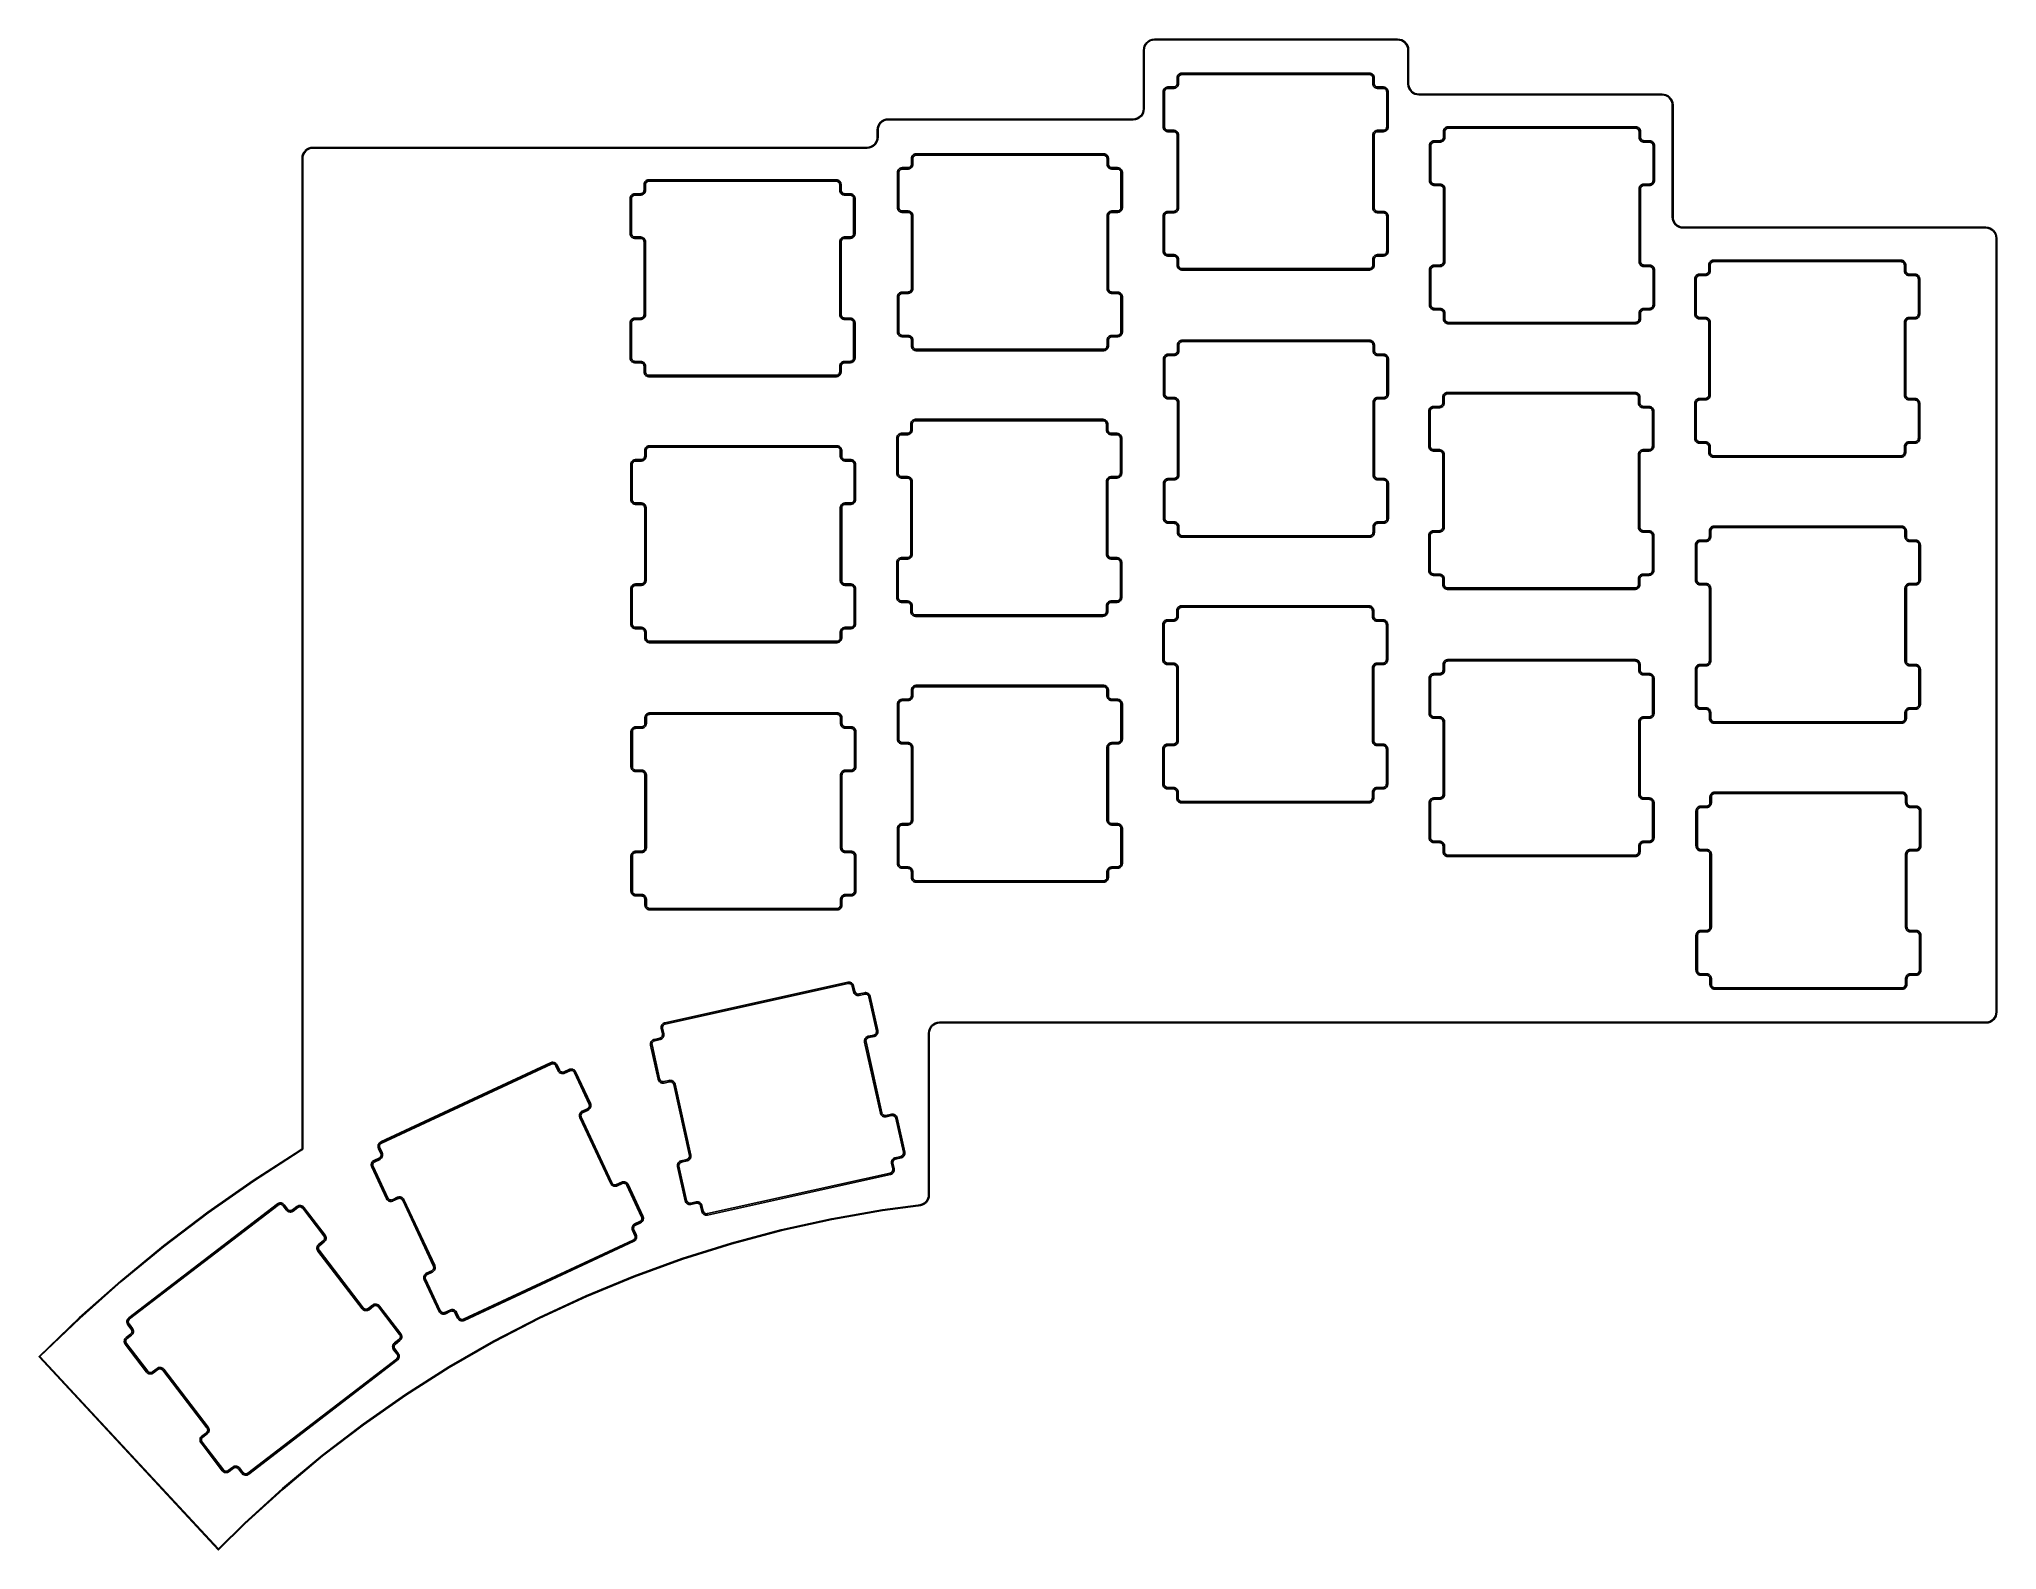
# Model space of a CAD drawing. Extents: x 71 to 211, y -144 to -36.
import ezdxf

# ---------------------------------------------------------------- set-up
doc = ezdxf.new("R2010")
doc.units = 0
doc.layers.add('BLACK', color=7, linetype='CONTINUOUS')

msp = doc.modelspace()

# ---------------------------------------------------------------- linework, layer by layer
at = {"layer": 'BLACK', "linetype": 'CONTINUOUS'}
for p, q in [((150.105, -36.5478), (150.148, -36.4054)), ((150.148, -36.4051), (150.149, -36.403)), ((150.148, -36.4054), (150.148, -36.4051)), ((150.149, -36.4009), (150.219, -36.2696)), ((150.149, -36.403), (150.149, -36.4009)), ((150.195, -36.4222), (150.153, -36.5599)), ((150.262, -36.2952), (150.195, -36.4222)), ((150.219, -36.2693), (150.221, -36.2674)), ((150.219, -36.2696), (150.219, -36.2693)), ((150.221, -36.2674), (150.222, -36.2655)), ((150.222, -36.2655), (150.316, -36.1503)), ((150.353, -36.1838), (150.262, -36.2952)), ((150.316, -36.15), (150.318, -36.1484)), ((150.316, -36.1503), (150.316, -36.15)), ((150.316, -36.1503), (150.316, -36.1503)), ((150.316, -36.1503), (150.316, -36.1503)), ((150.318, -36.1484), (150.319, -36.1468)), ((150.319, -36.1468), (150.434, -36.052)), ((150.464, -36.0921), (150.353, -36.1838)), ((150.434, -36.0518), (150.436, -36.0505)), ((150.434, -36.052), (150.434, -36.0518)), ((150.436, -36.0505), (150.438, -36.0493)), ((150.438, -36.0493), (150.569, -35.9785)), ((150.59, -36.0237), (150.464, -36.0921)), ((150.569, -35.9784), (150.571, -35.9775)), ((150.569, -35.9785), (150.569, -35.9784)), ((150.571, -35.9775), (150.573, -35.9767)), ((150.573, -35.9767), (150.715, -35.9327)), ((150.728, -35.9812), (150.59, -36.0237)), ((150.715, -35.9327), (150.716, -35.9326)), ((150.715, -35.9327), (150.715, -35.9327)), ((150.716, -35.9326), (150.718, -35.9322)), ((150.718, -35.9322), (150.72, -35.9317)), ((150.72, -35.9317), (150.868, -35.9162)), ((150.872, -35.966), (150.728, -35.9812)), ((150.868, -35.9162), (150.868, -35.9161)), ((150.868, -35.9161), (150.87, -35.9161)), ((150.87, -35.9161), (150.871, -35.916)), ((150.871, -35.916), (150.875, -35.916)), ((150.876, -35.966), (150.872, -35.966)), ((150.875, -35.916), (150.875, -35.916)), ((150.875, -35.916), (168.276, -35.916)), ((168.274, -35.966), (150.876, -35.966)), ((168.418, -35.9802), (168.274, -35.966)), ((168.276, -35.916), (168.277, -35.9161)), ((168.277, -35.9161), (168.277, -35.9161)), ((168.277, -35.9161), (168.425, -35.9306)), ((168.556, -36.0217), (168.418, -35.9802)), ((168.425, -35.9306), (168.426, -35.9307)), ((168.426, -35.9307), (168.428, -35.9311)), ((168.428, -35.9311), (168.43, -35.9316)), ((168.43, -35.9316), (168.573, -35.9746)), ((168.683, -36.0892), (168.556, -36.0217)), ((168.573, -35.9746), (168.573, -35.9746)), ((168.573, -35.9746), (168.573, -35.9747)), ((168.573, -35.9747), (168.575, -35.9756)), ((168.575, -35.9756), (168.577, -35.9764)), ((168.577, -35.9764), (168.708, -36.0462)), ((168.794, -36.1801), (168.683, -36.0892)), ((168.708, -36.0462), (168.709, -36.0464)), ((168.709, -36.0464), (168.711, -36.0477)), ((168.711, -36.0477), (168.712, -36.0489)), ((168.712, -36.0489), (168.828, -36.1429)), ((168.886, -36.2909), (168.794, -36.1801)), ((168.828, -36.1429), (168.828, -36.1429)), ((168.828, -36.1429), (168.828, -36.1429)), ((168.828, -36.1429), (168.828, -36.1432)), ((168.828, -36.1432), (168.83, -36.1448)), ((168.83, -36.1448), (168.831, -36.1464)), ((168.831, -36.1464), (168.926, -36.261)), ((168.954, -36.4174), (168.886, -36.2909)), ((168.926, -36.261), (168.926, -36.2612)), ((168.926, -36.2612), (168.927, -36.2631)), ((168.927, -36.2631), (168.929, -36.265)), ((168.929, -36.265), (168.999, -36.3958)), ((168.997, -36.5548), (168.954, -36.4174)), ((168.999, -36.3958), (169, -36.3961)), ((169, -36.3961), (169, -36.3982)), ((169, -36.3982), (169.001, -36.4003)), ((169.001, -36.4003), (169.045, -36.5424)), ((150.089, -36.7006), (150.104, -36.5526)), ((150.089, -36.7018), (150.089, -36.7006)), ((150.089, -36.7006), (150.089, -36.7006)), ((150.089, -40.8928), (150.089, -36.7018)), ((150.104, -36.55), (150.105, -36.5478)), ((150.104, -36.5522), (150.104, -36.55)), ((150.104, -36.5526), (150.104, -36.5522)), ((150.153, -36.5599), (150.139, -36.7042)), ((150.139, -36.7042), (150.139, -40.8952)), ((169.012, -36.699), (168.997, -36.5548)), ((169.012, -36.7031), (169.012, -36.699)), ((169.012, -39.1157), (169.012, -36.7031)), ((169.045, -36.5424), (169.045, -36.5427)), ((169.045, -36.5427), (169.046, -36.545)), ((169.046, -36.545), (169.046, -36.5472)), ((169.046, -36.5472), (169.062, -36.6951)), ((169.062, -36.6951), (169.062, -36.6954)), ((169.062, -36.6954), (169.062, -36.6965)), ((169.062, -36.6965), (169.062, -36.6976)), ((169.062, -36.6976), (169.062, -36.7017)), ((169.062, -36.7017), (169.062, -36.7018)), ((169.062, -36.7018), (169.062, -39.1159)), ((152.423, -39.2648), (152.454, -39.227)), ((152.454, -39.227), (152.476, -39.184)), ((152.476, -39.184), (152.491, -39.1373)), ((152.491, -39.1373), (152.496, -39.0863)), ((152.496, -38.6839), (152.501, -38.6256)), ((152.496, -38.6863), (152.496, -38.6839)), ((152.496, -38.6839), (152.496, -38.6839)), ((152.496, -39.0863), (152.496, -38.6863)), ((152.501, -38.6256), (152.502, -38.6249)), ((152.501, -38.6256), (152.501, -38.6256)), ((152.501, -38.6256), (152.501, -38.6256)), ((152.502, -38.6206), (152.503, -38.6161)), ((152.502, -38.6249), (152.502, -38.6206)), ((152.503, -38.6161), (152.52, -38.56)), ((152.52, -38.56), (152.521, -38.5593)), ((152.521, -38.5593), (152.522, -38.5552)), ((152.522, -38.5552), (152.524, -38.551)), ((152.524, -38.551), (152.552, -38.4993)), ((152.567, -39.2266), (152.54, -39.2783)), ((152.552, -38.4987), (152.554, -38.495)), ((152.552, -38.4993), (152.552, -38.4987)), ((152.554, -38.495), (152.557, -38.4912)), ((152.557, -38.4912), (152.594, -38.4458)), ((152.569, -39.2224), (152.567, -39.2266)), ((152.571, -39.2182), (152.569, -39.2224)), ((152.588, -39.1615), (152.571, -39.2176)), ((152.571, -39.2176), (152.571, -39.2182)), ((152.589, -39.157), (152.588, -39.1615)), ((152.59, -39.1519), (152.589, -39.1526)), ((152.589, -39.1526), (152.589, -39.157)), ((152.595, -39.0937), (152.59, -39.1519)), ((152.59, -39.1519), (152.59, -39.1519)), ((152.59, -39.1519), (152.59, -39.1519)), ((152.594, -38.4453), (152.598, -38.4421)), ((152.594, -38.4458), (152.594, -38.4453)), ((152.594, -38.4458), (152.594, -38.4458)), ((152.594, -38.4458), (152.594, -38.4458)), ((152.596, -39.0912), (152.595, -39.0937)), ((152.595, -39.0937), (152.595, -39.0937)), ((152.601, -38.6403), (152.596, -38.6912)), ((152.596, -38.6912), (152.596, -39.0912)), ((152.598, -38.4421), (152.601, -38.4389)), ((152.601, -38.4389), (152.646, -38.4016)), ((152.615, -38.5936), (152.601, -38.6403)), ((152.637, -38.5506), (152.615, -38.5936)), ((152.668, -38.5128), (152.637, -38.5506)), ((152.646, -38.4011), (152.65, -38.3986)), ((152.646, -38.4015), (152.646, -38.4011)), ((152.646, -38.4016), (152.646, -38.4015)), ((152.646, -38.4016), (152.646, -38.4016)), ((152.65, -38.3986), (152.654, -38.3961)), ((152.654, -38.3961), (152.705, -38.3683)), ((152.706, -38.4817), (152.668, -38.5128)), ((152.705, -38.3683), (152.705, -38.3682)), ((152.705, -38.3682), (152.706, -38.3682)), ((152.706, -38.3679), (152.71, -38.3662)), ((152.706, -38.3682), (152.706, -38.3679)), ((152.749, -38.4585), (152.706, -38.4817)), ((152.71, -38.3662), (152.714, -38.3645)), ((152.714, -38.3645), (152.77, -38.3472)), ((152.795, -38.4441), (152.749, -38.4585)), ((152.77, -38.3471), (152.771, -38.3469)), ((152.77, -38.3472), (152.77, -38.3471)), ((152.771, -38.3469), (152.776, -38.3461)), ((152.776, -38.3461), (152.78, -38.3452)), ((152.78, -38.3452), (152.838, -38.3391)), ((152.846, -38.4388), (152.795, -38.4441)), ((152.838, -38.3391), (152.839, -38.339)), ((152.839, -38.339), (152.841, -38.339)), ((152.841, -38.339), (152.843, -38.3388)), ((152.843, -38.3388), (166.248, -38.3388)), ((166.243, -38.4388), (152.846, -38.4388)), ((166.294, -38.4438), (166.243, -38.4388)), ((166.248, -38.3388), (166.25, -38.339)), ((166.25, -38.339), (166.25, -38.339)), ((166.25, -38.339), (166.309, -38.3447)), ((166.341, -38.4579), (166.294, -38.4438)), ((166.309, -38.3447), (166.309, -38.3447)), ((166.309, -38.3447), (166.309, -38.3447)), ((166.309, -38.3447), (166.309, -38.3448)), ((166.309, -38.3448), (166.314, -38.3457)), ((166.314, -38.3457), (166.318, -38.3466)), ((166.318, -38.3466), (166.374, -38.3636)), ((166.384, -38.4808), (166.341, -38.4579)), ((166.374, -38.3636), (166.375, -38.3638)), ((166.375, -38.3638), (166.379, -38.3655)), ((166.379, -38.3655), (166.383, -38.3673)), ((166.383, -38.3673), (166.435, -38.3948)), ((166.422, -38.5116), (166.384, -38.4808)), ((166.453, -38.5491), (166.422, -38.5116)), ((166.435, -38.3948), (166.435, -38.3948)), ((166.435, -38.3948), (166.436, -38.3951)), ((166.436, -38.3951), (166.439, -38.3976)), ((166.439, -38.3976), (166.443, -38.4002)), ((166.443, -38.4002), (166.489, -38.4372)), ((166.476, -38.592), (166.453, -38.5491)), ((166.49, -38.6386), (166.476, -38.592)), ((166.489, -38.4372), (166.489, -38.4372)), ((166.489, -38.4372), (166.489, -38.4372)), ((166.489, -38.4372), (166.489, -38.4376)), ((166.489, -38.4376), (166.492, -38.4408)), ((166.496, -38.6894), (166.49, -38.6386)), ((166.492, -38.4408), (166.495, -38.444)), ((166.495, -38.444), (166.533, -38.4892)), ((166.496, -39.0886), (166.496, -38.6894)), ((166.496, -39.089), (166.496, -39.0886)), ((166.496, -39.0893), (166.496, -39.089)), ((166.496, -39.0912), (166.496, -39.0893)), ((166.496, -39.0935), (166.496, -39.0912)), ((166.496, -39.0954), (166.496, -39.0935)), ((166.496, -39.0961), (166.496, -39.0954)), ((166.502, -39.1543), (166.496, -39.0961)), ((166.503, -39.1588), (166.502, -39.1543)), ((166.504, -39.1632), (166.503, -39.1588)), ((166.504, -39.1639), (166.504, -39.1632)), ((166.521, -39.2198), (166.504, -39.1639)), ((166.523, -39.224), (166.521, -39.2198)), ((166.525, -39.2282), (166.523, -39.224)), ((166.525, -39.2288), (166.525, -39.2282)), ((166.553, -39.2803), (166.525, -39.2288)), ((166.525, -39.2288), (166.525, -39.2288)), ((166.525, -39.2288), (166.525, -39.2288)), ((166.533, -38.4892), (166.533, -38.4892)), ((166.533, -38.4892), (166.533, -38.4892)), ((166.533, -38.4892), (166.533, -38.4897)), ((166.533, -38.4897), (166.536, -38.4935)), ((166.536, -38.4935), (166.538, -38.4972)), ((166.538, -38.4972), (166.566, -38.5487)), ((166.566, -38.5487), (166.566, -38.5487)), ((166.566, -38.5487), (166.566, -38.5488)), ((166.566, -38.5488), (166.566, -38.5494)), ((166.566, -38.5494), (166.568, -38.5535)), ((166.568, -38.5535), (166.57, -38.5577)), ((166.57, -38.5577), (166.587, -38.6137)), ((166.587, -38.6137), (166.587, -38.6143)), ((166.587, -38.6143), (166.588, -38.6188)), ((166.588, -38.6188), (166.589, -38.6232)), ((166.589, -38.6232), (166.595, -38.6815)), ((166.595, -38.6815), (166.595, -38.6822)), ((166.595, -38.6822), (166.595, -38.684)), ((166.595, -38.684), (166.596, -38.6863)), ((166.596, -38.6863), (166.596, -39.0882)), ((166.596, -39.0882), (166.601, -39.139)), ((166.601, -39.139), (166.615, -39.1856)), ((166.615, -39.1856), (166.638, -39.2284)), ((166.638, -39.2284), (166.67, -39.266)), ((169.012, -39.1161), (169.012, -39.1157)), ((169.012, -39.1164), (169.012, -39.1161)), ((169.012, -39.1172), (169.012, -39.1164)), ((169.012, -39.1214), (169.012, -39.1172)), ((169.012, -39.1172), (169.012, -39.1172)), ((169.012, -39.1225), (169.012, -39.1214)), ((169.012, -39.1236), (169.012, -39.1225)), ((169.012, -39.1239), (169.012, -39.1236)), ((169.028, -39.2718), (169.012, -39.1239)), ((169.062, -39.1159), (169.062, -39.12)), ((169.062, -39.12), (169.077, -39.2642)), ((151.496, -39.6839), (151.501, -39.6256)), ((151.496, -39.6863), (151.496, -39.6839)), ((151.496, -42.1886), (151.496, -39.6863)), ((151.501, -39.6256), (151.502, -39.6249)), ((151.501, -39.6256), (151.501, -39.6256)), ((151.501, -39.6256), (151.501, -39.6256)), ((151.502, -39.6206), (151.503, -39.6161)), ((151.502, -39.6249), (151.502, -39.6206)), ((151.503, -39.6161), (151.52, -39.56)), ((151.52, -39.56), (151.521, -39.5593)), ((151.521, -39.5593), (151.522, -39.5552)), ((151.522, -39.5552), (151.524, -39.551)), ((151.524, -39.551), (151.552, -39.4993)), ((151.552, -39.4987), (151.554, -39.495)), ((151.552, -39.4993), (151.552, -39.4987)), ((151.554, -39.495), (151.557, -39.4912)), ((151.557, -39.4912), (151.594, -39.4458)), ((151.594, -39.4453), (151.598, -39.4421)), ((151.594, -39.4458), (151.594, -39.4453)), ((151.594, -39.4458), (151.594, -39.4458)), ((151.594, -39.4458), (151.594, -39.4458)), ((151.601, -39.6403), (151.596, -39.6912)), ((151.596, -39.6912), (151.596, -42.1882)), ((151.598, -39.4421), (151.601, -39.4389)), ((151.601, -39.4389), (151.646, -39.4016)), ((151.615, -39.5936), (151.601, -39.6403)), ((151.637, -39.5506), (151.615, -39.5936)), ((151.668, -39.5128), (151.637, -39.5506)), ((151.646, -39.4011), (151.65, -39.3986)), ((151.646, -39.4015), (151.646, -39.4011)), ((151.646, -39.4016), (151.646, -39.4015)), ((151.646, -39.4016), (151.646, -39.4016)), ((151.65, -39.3986), (151.654, -39.3961)), ((151.654, -39.3961), (151.705, -39.3683)), ((151.706, -39.4817), (151.668, -39.5128)), ((151.705, -39.3683), (151.705, -39.3682)), ((151.705, -39.3682), (151.706, -39.3682)), ((151.706, -39.3679), (151.71, -39.3662)), ((151.706, -39.3682), (151.706, -39.3679)), ((151.749, -39.4585), (151.706, -39.4817)), ((151.71, -39.3662), (151.714, -39.3645)), ((151.714, -39.3645), (151.77, -39.3472)), ((151.795, -39.4441), (151.749, -39.4585)), ((151.77, -39.3471), (151.771, -39.3469)), ((151.77, -39.3472), (151.77, -39.3471)), ((151.771, -39.3469), (151.776, -39.3461)), ((151.776, -39.3461), (151.78, -39.3452)), ((151.78, -39.3452), (151.838, -39.3391)), ((151.846, -39.4388), (151.795, -39.4441)), ((151.838, -39.3391), (151.839, -39.339)), ((151.839, -39.339), (151.841, -39.339)), ((151.841, -39.339), (151.843, -39.3388)), ((151.843, -39.3388), (152.245, -39.3388)), ((152.248, -39.4388), (151.846, -39.4388)), ((152.245, -39.3388), (152.296, -39.3334)), ((152.25, -39.4386), (152.248, -39.4388)), ((152.252, -39.4386), (152.25, -39.4386)), ((152.253, -39.4385), (152.252, -39.4386)), ((152.311, -39.4324), (152.253, -39.4385)), ((152.296, -39.3334), (152.342, -39.319)), ((152.316, -39.4315), (152.311, -39.4324)), ((152.32, -39.4306), (152.316, -39.4315)), ((152.321, -39.4304), (152.32, -39.4306)), ((152.377, -39.4131), (152.321, -39.4304)), ((152.342, -39.319), (152.385, -39.2958)), ((152.381, -39.4113), (152.377, -39.4131)), ((152.385, -39.4097), (152.381, -39.4113)), ((152.385, -39.2958), (152.423, -39.2648)), ((152.386, -39.4093), (152.385, -39.4097)), ((152.437, -39.3815), (152.386, -39.4093)), ((152.386, -39.4093), (152.386, -39.4093)), ((152.386, -39.4093), (152.386, -39.4093)), ((152.441, -39.3789), (152.437, -39.3815)), ((152.445, -39.3765), (152.441, -39.3789)), ((152.49, -39.3387), (152.445, -39.376)), ((152.445, -39.376), (152.445, -39.3765)), ((152.493, -39.3355), (152.49, -39.3387)), ((152.497, -39.3323), (152.493, -39.3355)), ((152.534, -39.2864), (152.497, -39.3318)), ((152.497, -39.3318), (152.497, -39.3318)), ((152.497, -39.3318), (152.497, -39.3318)), ((152.497, -39.3318), (152.497, -39.3323)), ((152.537, -39.2826), (152.534, -39.2864)), ((152.539, -39.2789), (152.537, -39.2826)), ((152.54, -39.2783), (152.539, -39.2789)), ((166.555, -39.2841), (166.553, -39.2803)), ((166.558, -39.2879), (166.555, -39.2841)), ((166.558, -39.2884), (166.558, -39.2879)), ((166.596, -39.3335), (166.558, -39.2884)), ((166.599, -39.3367), (166.596, -39.3335)), ((166.602, -39.34), (166.599, -39.3367)), ((166.603, -39.3404), (166.602, -39.34)), ((166.648, -39.3774), (166.603, -39.3404)), ((166.603, -39.3404), (166.603, -39.3404)), ((166.603, -39.3404), (166.603, -39.3404)), ((166.652, -39.3799), (166.648, -39.3774)), ((166.655, -39.3825), (166.652, -39.3799)), ((166.656, -39.3828), (166.655, -39.3825)), ((166.708, -39.4103), (166.656, -39.3828)), ((166.656, -39.3828), (166.656, -39.3828)), ((166.67, -39.266), (166.707, -39.2968)), ((166.707, -39.2968), (166.75, -39.3197)), ((166.712, -39.412), (166.708, -39.4103)), ((166.716, -39.4138), (166.712, -39.412)), ((166.717, -39.414), (166.716, -39.4138)), ((166.773, -39.4309), (166.717, -39.414)), ((166.75, -39.3197), (166.797, -39.3338)), ((166.777, -39.4318), (166.773, -39.4309)), ((166.782, -39.4328), (166.777, -39.4318)), ((166.841, -39.4385), (166.782, -39.4328)), ((166.782, -39.4328), (166.782, -39.4328)), ((166.782, -39.4328), (166.782, -39.4328)), ((166.782, -39.4328), (166.782, -39.4328)), ((166.797, -39.3338), (166.848, -39.3388)), ((166.843, -39.4388), (166.841, -39.4385)), ((166.841, -39.4385), (166.841, -39.4385)), ((167.243, -39.4388), (166.843, -39.4388)), ((166.848, -39.3388), (167.248, -39.3388)), ((167.294, -39.4438), (167.243, -39.4388)), ((167.248, -39.3388), (167.25, -39.339)), ((167.25, -39.339), (167.25, -39.339)), ((167.25, -39.339), (167.309, -39.3447)), ((167.341, -39.4579), (167.294, -39.4438)), ((167.309, -39.3447), (167.309, -39.3447)), ((167.309, -39.3447), (167.309, -39.3447)), ((167.309, -39.3447), (167.309, -39.3448)), ((167.309, -39.3448), (167.314, -39.3457)), ((167.314, -39.3457), (167.318, -39.3466)), ((167.318, -39.3466), (167.374, -39.3636)), ((167.384, -39.4808), (167.341, -39.4579)), ((167.374, -39.3636), (167.375, -39.3638)), ((167.375, -39.3638), (167.379, -39.3655)), ((167.379, -39.3655), (167.383, -39.3673)), ((167.383, -39.3673), (167.435, -39.3948)), ((167.422, -39.5116), (167.384, -39.4808)), ((167.453, -39.5491), (167.422, -39.5116)), ((167.435, -39.3948), (167.435, -39.3948)), ((167.435, -39.3948), (167.436, -39.3951)), ((167.436, -39.3951), (167.439, -39.3976)), ((167.439, -39.3976), (167.443, -39.4002)), ((167.443, -39.4002), (167.489, -39.4372)), ((167.476, -39.592), (167.453, -39.5491)), ((167.49, -39.6386), (167.476, -39.592)), ((167.489, -39.4372), (167.489, -39.4372)), ((167.489, -39.4372), (167.489, -39.4372)), ((167.489, -39.4372), (167.489, -39.4376)), ((167.489, -39.4376), (167.492, -39.4408)), ((167.496, -39.6894), (167.49, -39.6386)), ((167.492, -39.4408), (167.495, -39.444)), ((167.495, -39.444), (167.533, -39.4892)), ((167.496, -42.1863), (167.496, -39.6894)), ((167.533, -39.4892), (167.533, -39.4892)), ((167.533, -39.4892), (167.533, -39.4892)), ((167.533, -39.4892), (167.533, -39.4897)), ((167.533, -39.4897), (167.536, -39.4935)), ((167.536, -39.4935), (167.538, -39.4972)), ((167.538, -39.4972), (167.566, -39.5487)), ((167.566, -39.5487), (167.566, -39.5487)), ((167.566, -39.5487), (167.566, -39.5488)), ((167.566, -39.5488), (167.566, -39.5494)), ((167.566, -39.5494), (167.568, -39.5535)), ((167.568, -39.5535), (167.57, -39.5577)), ((167.57, -39.5577), (167.587, -39.6137)), ((167.587, -39.6137), (167.587, -39.6143)), ((167.587, -39.6143), (167.588, -39.6188)), ((167.588, -39.6188), (167.589, -39.6232)), ((167.589, -39.6232), (167.595, -39.6815)), ((167.595, -39.6815), (167.595, -39.6822)), ((167.595, -39.6822), (167.595, -39.684)), ((167.595, -39.684), (167.596, -39.6863)), ((167.596, -39.6863), (167.596, -42.1912)), ((169.028, -39.2741), (169.028, -39.2718)), ((169.029, -39.2763), (169.028, -39.2741)), ((169.029, -39.2766), (169.029, -39.2763)), ((169.073, -39.4187), (169.029, -39.2766)), ((169.074, -39.4208), (169.073, -39.4187)), ((169.074, -39.4229), (169.074, -39.4208)), ((169.075, -39.4232), (169.074, -39.4229)), ((169.145, -39.554), (169.075, -39.4232)), ((169.077, -39.2642), (169.12, -39.4016)), ((169.12, -39.4016), (169.188, -39.5281)), ((169.147, -39.5558), (169.145, -39.554)), ((169.148, -39.5578), (169.147, -39.5558)), ((169.148, -39.558), (169.148, -39.5578)), ((169.243, -39.6726), (169.148, -39.558)), ((169.188, -39.5281), (169.28, -39.6389)), ((169.244, -39.6742), (169.243, -39.6726)), ((169.246, -39.6758), (169.244, -39.6742)), ((169.246, -39.6761), (169.246, -39.6758)), ((169.362, -39.7701), (169.246, -39.6761)), ((169.28, -39.6389), (169.391, -39.7298)), ((169.363, -39.7713), (169.362, -39.7701)), ((169.365, -39.7726), (169.363, -39.7713)), ((169.366, -39.7728), (169.365, -39.7726)), ((169.497, -39.8426), (169.366, -39.7728)), ((169.391, -39.7298), (169.518, -39.7973)), ((169.499, -39.8434), (169.497, -39.8426)), ((169.501, -39.8443), (169.499, -39.8434)), ((169.501, -39.8444), (169.501, -39.8443)), ((169.644, -39.8874), (169.501, -39.8444)), ((169.518, -39.7973), (169.656, -39.8388)), ((169.646, -39.8879), (169.644, -39.8874)), ((169.648, -39.8883), (169.646, -39.8879)), ((169.649, -39.8884), (169.648, -39.8883)), ((169.797, -39.9029), (169.649, -39.8884)), ((169.656, -39.8388), (169.8, -39.853)), ((169.798, -39.903), (169.797, -39.9029)), ((169.797, -39.9029), (169.797, -39.9029)), ((187.197, -39.903), (169.798, -39.903)), ((169.8, -39.853), (187.199, -39.853)), ((187.341, -39.9172), (187.197, -39.903)), ((187.199, -39.853), (187.2, -39.8531)), ((187.2, -39.8531), (187.2, -39.8531)), ((187.2, -39.8531), (187.348, -39.8676)), ((187.479, -39.9587), (187.341, -39.9172)), ((187.348, -39.8676), (187.349, -39.8677)), ((187.349, -39.8677), (187.351, -39.8681)), ((187.351, -39.8681), (187.353, -39.8686)), ((187.353, -39.8686), (187.496, -39.9116)), ((187.606, -40.0262), (187.479, -39.9587)), ((187.496, -39.9116), (187.496, -39.9116)), ((187.496, -39.9116), (187.496, -39.9117)), ((187.496, -39.9117), (187.498, -39.9126)), ((187.498, -39.9126), (187.5, -39.9134)), ((187.5, -39.9134), (187.631, -39.9832)), ((187.717, -40.1171), (187.606, -40.0262)), ((187.631, -39.9832), (187.632, -39.9834)), ((187.632, -39.9834), (187.634, -39.9847)), ((187.634, -39.9847), (187.635, -39.9859)), ((187.635, -39.9859), (187.751, -40.0799)), ((187.809, -40.2279), (187.717, -40.1171)), ((187.751, -40.0799), (187.751, -40.0799)), ((187.751, -40.0799), (187.751, -40.0799)), ((187.751, -40.0799), (187.751, -40.0802)), ((187.751, -40.0802), (187.753, -40.0818)), ((187.753, -40.0818), (187.754, -40.0834)), ((187.754, -40.0834), (187.849, -40.198)), ((187.877, -40.3544), (187.809, -40.2279)), ((187.849, -40.198), (187.849, -40.1982)), ((187.849, -40.1982), (187.85, -40.2001)), ((187.85, -40.2001), (187.852, -40.202)), ((187.852, -40.202), (187.922, -40.3328)), ((187.92, -40.4918), (187.877, -40.3544)), ((187.935, -40.636), (187.92, -40.4918)), ((187.922, -40.3328), (187.923, -40.3331)), ((187.923, -40.3331), (187.923, -40.3352)), ((187.923, -40.3352), (187.924, -40.3373)), ((187.924, -40.3373), (187.968, -40.4794)), ((187.968, -40.4794), (187.968, -40.4797)), ((187.968, -40.4797), (187.969, -40.482)), ((187.969, -40.482), (187.969, -40.4842)), ((187.969, -40.4842), (187.985, -40.6321)), ((187.985, -40.6321), (187.985, -40.6324)), ((131.099, -42.1159), (131.169, -41.9846)), ((131.212, -42.0102), (131.145, -42.1372)), ((131.169, -41.9843), (131.171, -41.9824)), ((131.169, -41.9846), (131.169, -41.9843)), ((131.171, -41.9824), (131.172, -41.9805)), ((131.172, -41.9805), (131.266, -41.8653)), ((131.303, -41.8988), (131.212, -42.0102)), ((131.266, -41.865), (131.268, -41.8634)), ((131.266, -41.8653), (131.266, -41.865)), ((131.266, -41.8653), (131.266, -41.8653)), ((131.266, -41.8653), (131.266, -41.8653)), ((131.268, -41.8634), (131.269, -41.8618)), ((131.269, -41.8618), (131.384, -41.767)), ((131.414, -41.8071), (131.303, -41.8988)), ((131.384, -41.7668), (131.386, -41.7655)), ((131.384, -41.767), (131.384, -41.7668)), ((131.386, -41.7655), (131.388, -41.7643)), ((131.388, -41.7643), (131.519, -41.6935)), ((131.54, -41.7387), (131.414, -41.8071)), ((131.519, -41.6934), (131.521, -41.6925)), ((131.519, -41.6935), (131.519, -41.6934)), ((131.521, -41.6925), (131.523, -41.6917)), ((131.523, -41.6917), (131.665, -41.6477)), ((131.678, -41.6962), (131.54, -41.7387)), ((131.665, -41.6477), (131.666, -41.6476)), ((131.665, -41.6477), (131.665, -41.6477)), ((131.666, -41.6476), (131.668, -41.6472)), ((131.668, -41.6472), (131.67, -41.6467)), ((131.67, -41.6467), (131.818, -41.6312)), ((131.822, -41.681), (131.678, -41.6962)), ((131.818, -41.6312), (131.818, -41.6311)), ((131.818, -41.6311), (131.82, -41.6311)), ((131.82, -41.6311), (131.821, -41.631)), ((131.821, -41.631), (131.825, -41.631)), ((131.826, -41.681), (131.822, -41.681)), ((131.825, -41.631), (131.825, -41.631)), ((131.825, -41.631), (149.352, -41.631)), ((149.353, -41.681), (131.826, -41.681)), ((149.352, -41.631), (149.356, -41.631)), ((149.357, -41.681), (149.353, -41.681)), ((149.353, -41.681), (149.353, -41.681)), ((149.356, -41.631), (149.5, -41.6158)), ((149.358, -41.6809), (149.357, -41.681)), ((149.36, -41.6809), (149.358, -41.6809)), ((149.508, -41.6653), (149.36, -41.6808)), ((149.36, -41.6808), (149.36, -41.6809)), ((149.5, -41.6158), (149.638, -41.5733)), ((149.51, -41.6648), (149.508, -41.6653)), ((149.512, -41.6644), (149.51, -41.6648)), ((149.513, -41.6643), (149.512, -41.6644)), ((149.655, -41.6203), (149.513, -41.6643)), ((149.638, -41.5733), (149.764, -41.5049)), ((149.657, -41.6195), (149.655, -41.6203)), ((149.659, -41.6186), (149.657, -41.6195)), ((149.79, -41.5477), (149.659, -41.6185)), ((149.659, -41.6185), (149.659, -41.6186)), ((149.764, -41.5049), (149.875, -41.4132)), ((149.792, -41.5465), (149.79, -41.5477)), ((149.794, -41.5452), (149.792, -41.5465)), ((149.909, -41.4502), (149.794, -41.545)), ((149.794, -41.545), (149.794, -41.5452)), ((149.875, -41.4132), (149.966, -41.3018)), ((149.91, -41.4486), (149.909, -41.4502)), ((149.912, -41.447), (149.91, -41.4486)), ((150.006, -41.3315), (149.912, -41.4467)), ((149.912, -41.4467), (149.912, -41.447)), ((149.966, -41.3018), (150.033, -41.1748)), ((150.007, -41.3296), (150.006, -41.3315)), ((150.009, -41.3277), (150.007, -41.3296)), ((150.079, -41.1961), (150.009, -41.3274)), ((150.009, -41.3274), (150.009, -41.3277)), ((150.033, -41.1748), (150.075, -41.0371)), ((150.075, -41.0371), (150.089, -40.8928)), ((150.08, -41.1919), (150.079, -41.194)), ((150.079, -41.194), (150.079, -41.1961)), ((150.123, -41.0492), (150.08, -41.1916)), ((150.08, -41.1916), (150.08, -41.1919)), ((150.124, -41.047), (150.123, -41.0492)), ((150.139, -40.8964), (150.124, -41.0444)), ((150.124, -41.0444), (150.124, -41.0448)), ((150.124, -41.0448), (150.124, -41.047)), ((150.139, -40.8952), (150.139, -40.8964)), ((150.139, -40.8964), (150.139, -40.8964)), ((187.935, -40.6401), (187.935, -40.636)), ((187.935, -48.6422), (187.935, -40.6401)), ((187.935, -40.6401), (187.935, -40.6401)), ((187.985, -40.6324), (187.985, -40.6335)), ((187.985, -40.6335), (187.985, -40.6346)), ((187.985, -40.6346), (187.985, -40.6387)), ((187.985, -40.6387), (187.985, -40.6388)), ((187.985, -40.6388), (187.985, -48.6409)), ((130.825, -43.4452), (130.916, -43.3338)), ((130.956, -43.3635), (130.862, -43.4787)), ((130.916, -43.3338), (130.983, -43.2068)), ((130.957, -43.3616), (130.956, -43.3635)), ((130.959, -43.3597), (130.957, -43.3616)), ((131.029, -43.2281), (130.959, -43.3594)), ((130.959, -43.3594), (130.959, -43.3597)), ((130.983, -43.2068), (131.025, -43.0691)), ((131.025, -43.0691), (131.039, -42.9248)), ((131.03, -43.2239), (131.029, -43.226)), ((131.029, -43.226), (131.029, -43.2281)), ((131.073, -43.0812), (131.03, -43.2236)), ((131.03, -43.2236), (131.03, -43.2239)), ((131.039, -42.4156), (131.054, -42.2676)), ((131.039, -42.4168), (131.039, -42.4156)), ((131.039, -42.4156), (131.039, -42.4156)), ((131.039, -42.9248), (131.039, -42.4168)), ((131.054, -42.265), (131.055, -42.2628)), ((131.054, -42.2672), (131.054, -42.265)), ((131.054, -42.2676), (131.054, -42.2672)), ((131.055, -42.2628), (131.098, -42.1204)), ((131.074, -43.079), (131.073, -43.0812)), ((131.089, -42.9284), (131.074, -43.0764)), ((131.074, -43.0764), (131.074, -43.0768)), ((131.074, -43.0768), (131.074, -43.079)), ((131.103, -42.2749), (131.089, -42.4192)), ((131.089, -42.4192), (131.089, -42.9272)), ((131.089, -42.9272), (131.089, -42.9284)), ((131.089, -42.9284), (131.089, -42.9284)), ((131.098, -42.1201), (131.099, -42.118)), ((131.098, -42.1204), (131.098, -42.1201)), ((131.099, -42.118), (131.099, -42.1159)), ((131.145, -42.1372), (131.103, -42.2749)), ((151.496, -42.189), (151.496, -42.1886)), ((151.496, -42.1893), (151.496, -42.189)), ((151.496, -42.1912), (151.496, -42.1893)), ((151.496, -42.1935), (151.496, -42.1912)), ((151.496, -42.1954), (151.496, -42.1935)), ((151.496, -42.1961), (151.496, -42.1954)), ((151.502, -42.2543), (151.496, -42.1961)), ((151.503, -42.2588), (151.502, -42.2543)), ((151.504, -42.2632), (151.503, -42.2588)), ((151.504, -42.2639), (151.504, -42.2632)), ((151.521, -42.3198), (151.504, -42.2639)), ((151.523, -42.324), (151.521, -42.3198)), ((151.525, -42.3282), (151.523, -42.324)), ((151.525, -42.3288), (151.525, -42.3282)), ((151.553, -42.3803), (151.525, -42.3288)), ((151.525, -42.3288), (151.525, -42.3288)), ((151.525, -42.3288), (151.525, -42.3288)), ((151.555, -42.3841), (151.553, -42.3803)), ((151.558, -42.3879), (151.555, -42.3841)), ((151.558, -42.3884), (151.558, -42.3879)), ((151.596, -42.4335), (151.558, -42.3884)), ((151.596, -42.1882), (151.601, -42.239)), ((151.599, -42.4367), (151.596, -42.4335)), ((151.602, -42.44), (151.599, -42.4367)), ((151.601, -42.239), (151.615, -42.2856)), ((151.603, -42.4404), (151.602, -42.44)), ((151.648, -42.4774), (151.603, -42.4404)), ((151.603, -42.4404), (151.603, -42.4404)), ((151.603, -42.4404), (151.603, -42.4404)), ((151.615, -42.2856), (151.638, -42.3284)), ((151.638, -42.3284), (151.67, -42.366)), ((151.652, -42.4799), (151.648, -42.4774)), ((151.655, -42.4825), (151.652, -42.4799)), ((151.656, -42.4828), (151.655, -42.4825)), ((151.708, -42.5103), (151.656, -42.4828)), ((151.656, -42.4828), (151.656, -42.4828)), ((151.67, -42.366), (151.707, -42.3968)), ((151.707, -42.3968), (151.75, -42.4197)), ((151.712, -42.512), (151.708, -42.5103)), ((151.716, -42.5138), (151.712, -42.512)), ((151.717, -42.514), (151.716, -42.5138)), ((151.773, -42.5309), (151.717, -42.514)), ((151.75, -42.4197), (151.797, -42.4338)), ((151.777, -42.5318), (151.773, -42.5309)), ((151.782, -42.5328), (151.777, -42.5318)), ((151.841, -42.5385), (151.782, -42.5328)), ((151.782, -42.5328), (151.782, -42.5328)), ((151.782, -42.5328), (151.782, -42.5328)), ((151.782, -42.5328), (151.782, -42.5328)), ((151.797, -42.4338), (151.848, -42.4388)), ((151.843, -42.5388), (151.841, -42.5385)), ((151.841, -42.5385), (151.841, -42.5385)), ((152.243, -42.5388), (151.843, -42.5388)), ((151.848, -42.4388), (152.248, -42.4388)), ((152.294, -42.5438), (152.243, -42.5388)), ((152.248, -42.4388), (152.25, -42.439)), ((152.25, -42.439), (152.25, -42.439)), ((152.25, -42.439), (152.309, -42.4447)), ((152.341, -42.5579), (152.294, -42.5438)), ((152.309, -42.4447), (152.309, -42.4447)), ((152.309, -42.4447), (152.309, -42.4447)), ((152.309, -42.4447), (152.309, -42.4448)), ((152.309, -42.4448), (152.314, -42.4457)), ((152.314, -42.4457), (152.318, -42.4466)), ((152.318, -42.4466), (152.374, -42.4636)), ((152.384, -42.5808), (152.341, -42.5579)), ((152.374, -42.4636), (152.375, -42.4638)), ((152.375, -42.4638), (152.379, -42.4655)), ((152.379, -42.4655), (152.383, -42.4673)), ((152.383, -42.4673), (152.435, -42.4948)), ((152.422, -42.6116), (152.384, -42.5808)), ((152.453, -42.6491), (152.422, -42.6116)), ((152.435, -42.4948), (152.435, -42.4948)), ((152.435, -42.4948), (152.436, -42.4951)), ((152.436, -42.4951), (152.439, -42.4976)), ((152.439, -42.4976), (152.443, -42.5002)), ((152.443, -42.5002), (152.489, -42.5372)), ((152.476, -42.692), (152.453, -42.6491)), ((152.49, -42.7386), (152.476, -42.692)), ((152.489, -42.5372), (152.489, -42.5372)), ((152.489, -42.5372), (152.489, -42.5372)), ((152.489, -42.5372), (152.489, -42.5376)), ((152.489, -42.5376), (152.492, -42.5408)), ((152.496, -42.7894), (152.49, -42.7386)), ((152.492, -42.5408), (152.495, -42.544)), ((152.495, -42.544), (152.533, -42.5892)), ((152.496, -47.9863), (152.496, -42.7894)), ((152.533, -42.5892), (152.533, -42.5892)), ((152.533, -42.5892), (152.533, -42.5892)), ((152.533, -42.5892), (152.533, -42.5897)), ((152.533, -42.5897), (152.536, -42.5935)), ((152.536, -42.5935), (152.538, -42.5972)), ((152.538, -42.5972), (152.566, -42.6487)), ((152.566, -42.6487), (152.566, -42.6487)), ((152.566, -42.6487), (152.566, -42.6488)), ((152.566, -42.6488), (152.566, -42.6494)), ((152.566, -42.6494), (152.568, -42.6535)), ((152.568, -42.6535), (152.57, -42.6577)), ((152.57, -42.6577), (152.587, -42.7137)), ((152.587, -42.7137), (152.587, -42.7143)), ((152.587, -42.7143), (152.588, -42.7188)), ((152.588, -42.7188), (152.589, -42.7232)), ((152.589, -42.7232), (152.595, -42.7815)), ((152.595, -42.7815), (152.595, -42.7822)), ((152.595, -42.7822), (152.595, -42.784)), ((152.595, -42.784), (152.596, -42.7863)), ((152.596, -42.7863), (152.596, -47.9912)), ((166.496, -42.7839), (166.501, -42.7256)), ((166.496, -42.7863), (166.496, -42.7839)), ((166.496, -42.7839), (166.496, -42.7839)), ((166.496, -47.9912), (166.496, -42.7863)), ((166.501, -42.7256), (166.502, -42.7249)), ((166.501, -42.7256), (166.501, -42.7256)), ((166.501, -42.7256), (166.501, -42.7256)), ((166.502, -42.7206), (166.503, -42.7161)), ((166.502, -42.7249), (166.502, -42.7206)), ((166.503, -42.7161), (166.52, -42.66)), ((166.52, -42.66), (166.521, -42.6593)), ((166.521, -42.6593), (166.522, -42.6552)), ((166.522, -42.6552), (166.524, -42.651)), ((166.524, -42.651), (166.552, -42.5993)), ((166.552, -42.5987), (166.554, -42.595)), ((166.552, -42.5993), (166.552, -42.5987)), ((166.554, -42.595), (166.557, -42.5912)), ((166.557, -42.5912), (166.594, -42.5458)), ((166.594, -42.5453), (166.598, -42.5421)), ((166.594, -42.5458), (166.594, -42.5453)), ((166.594, -42.5458), (166.594, -42.5458)), ((166.594, -42.5458), (166.594, -42.5458)), ((166.601, -42.7403), (166.596, -42.7912)), ((166.596, -42.7912), (166.596, -47.9882)), ((166.598, -42.5421), (166.601, -42.5389)), ((166.601, -42.5389), (166.646, -42.5016)), ((166.615, -42.6936), (166.601, -42.7403)), ((166.637, -42.6506), (166.615, -42.6936)), ((166.668, -42.6128), (166.637, -42.6506)), ((166.646, -42.5011), (166.65, -42.4986)), ((166.646, -42.5015), (166.646, -42.5011)), ((166.646, -42.5016), (166.646, -42.5015)), ((166.646, -42.5015), (166.646, -42.5015)), ((166.65, -42.4986), (166.654, -42.4961)), ((166.654, -42.4961), (166.705, -42.4683)), ((166.706, -42.5817), (166.668, -42.6128)), ((166.705, -42.4683), (166.705, -42.4682)), ((166.705, -42.4682), (166.706, -42.4682)), ((166.706, -42.4679), (166.71, -42.4662)), ((166.706, -42.4682), (166.706, -42.4679)), ((166.749, -42.5585), (166.706, -42.5817)), ((166.71, -42.4662), (166.714, -42.4645)), ((166.714, -42.4645), (166.77, -42.4472)), ((166.795, -42.5441), (166.749, -42.5585)), ((166.77, -42.4471), (166.771, -42.4469)), ((166.77, -42.4472), (166.77, -42.4471)), ((166.771, -42.4469), (166.776, -42.4461)), ((166.776, -42.4461), (166.78, -42.4452)), ((166.78, -42.4452), (166.838, -42.4391)), ((166.846, -42.5388), (166.795, -42.5441)), ((166.838, -42.4391), (166.839, -42.439)), ((166.839, -42.439), (166.841, -42.439)), ((166.841, -42.439), (166.843, -42.4388)), ((166.843, -42.4388), (167.245, -42.4388)), ((167.248, -42.5388), (166.846, -42.5388)), ((167.245, -42.4388), (167.296, -42.4334)), ((167.25, -42.5386), (167.248, -42.5388)), ((167.252, -42.5386), (167.25, -42.5386)), ((167.253, -42.5385), (167.252, -42.5386)), ((167.311, -42.5324), (167.253, -42.5385)), ((167.296, -42.4334), (167.342, -42.419)), ((167.316, -42.5315), (167.311, -42.5324)), ((167.32, -42.5306), (167.316, -42.5315)), ((167.321, -42.5304), (167.32, -42.5306)), ((167.377, -42.5131), (167.321, -42.5304)), ((167.342, -42.419), (167.385, -42.3958)), ((167.381, -42.5113), (167.377, -42.5131)), ((167.385, -42.5097), (167.381, -42.5113)), ((167.385, -42.3958), (167.423, -42.3648)), ((167.386, -42.5093), (167.385, -42.5097)), ((167.437, -42.4815), (167.386, -42.5093)), ((167.386, -42.5093), (167.386, -42.5093)), ((167.386, -42.5093), (167.386, -42.5093)), ((167.423, -42.3648), (167.454, -42.327)), ((167.441, -42.4789), (167.437, -42.4815)), ((167.445, -42.4765), (167.441, -42.4789)), ((167.49, -42.4387), (167.445, -42.476)), ((167.445, -42.476), (167.445, -42.4765)), ((167.454, -42.327), (167.476, -42.284)), ((167.476, -42.284), (167.491, -42.2373)), ((167.493, -42.4355), (167.49, -42.4387)), ((167.491, -42.2373), (167.496, -42.1863)), ((167.497, -42.4323), (167.493, -42.4355)), ((167.534, -42.3864), (167.497, -42.4318)), ((167.497, -42.4318), (167.497, -42.4318)), ((167.497, -42.4318), (167.497, -42.4318)), ((167.497, -42.4318), (167.497, -42.4323)), ((167.537, -42.3826), (167.534, -42.3864)), ((167.539, -42.3789), (167.537, -42.3826)), ((167.54, -42.3783), (167.539, -42.3789)), ((167.567, -42.3266), (167.54, -42.3783)), ((167.569, -42.3224), (167.567, -42.3266)), ((167.571, -42.3182), (167.569, -42.3224)), ((167.588, -42.2615), (167.571, -42.3176)), ((167.571, -42.3176), (167.571, -42.3182)), ((167.589, -42.257), (167.588, -42.2615)), ((167.59, -42.2519), (167.589, -42.2526)), ((167.589, -42.2526), (167.589, -42.257)), ((167.595, -42.1937), (167.59, -42.2519)), ((167.59, -42.2519), (167.59, -42.2519)), ((167.59, -42.2519), (167.59, -42.2519)), ((167.596, -42.1912), (167.595, -42.1937)), ((167.595, -42.1937), (167.595, -42.1937)), ((170.564, -43.4616), (170.581, -43.4055)), ((170.581, -43.4048), (170.583, -43.4007)), ((170.581, -43.4055), (170.581, -43.4048)), ((170.583, -43.4007), (170.584, -43.3965)), ((170.584, -43.3965), (170.612, -43.3448)), ((170.612, -43.3442), (170.615, -43.3404)), ((170.612, -43.3448), (170.612, -43.3442)), ((170.615, -43.3404), (170.617, -43.3367)), ((170.617, -43.3367), (170.654, -43.2913)), ((170.654, -43.2913), (170.655, -43.2907)), ((170.654, -43.2913), (170.654, -43.2913)), ((170.654, -43.2913), (170.654, -43.2913)), ((170.655, -43.2907), (170.658, -43.2876)), ((170.658, -43.2876), (170.661, -43.2844)), ((170.661, -43.2844), (170.706, -43.247)), ((170.698, -43.3961), (170.675, -43.4391)), ((170.729, -43.3583), (170.698, -43.3961)), ((170.706, -43.247), (170.707, -43.2466)), ((170.706, -43.247), (170.706, -43.247)), ((170.706, -43.247), (170.706, -43.247)), ((170.707, -43.2466), (170.711, -43.2441)), ((170.711, -43.2441), (170.714, -43.2416)), ((170.714, -43.2416), (170.766, -43.2137)), ((170.766, -43.3272), (170.729, -43.3583)), ((170.766, -43.2137), (170.767, -43.2134)), ((170.766, -43.2137), (170.766, -43.2137)), ((170.766, -43.2137), (170.766, -43.2137)), ((170.809, -43.304), (170.766, -43.3272)), ((170.767, -43.2134), (170.771, -43.2117)), ((170.771, -43.2117), (170.775, -43.21)), ((170.775, -43.21), (170.831, -43.1926)), ((170.856, -43.2896), (170.809, -43.304)), ((170.831, -43.1926), (170.832, -43.1924)), ((170.831, -43.1926), (170.831, -43.1926)), ((170.832, -43.1924), (170.836, -43.1916)), ((170.836, -43.1916), (170.84, -43.1907)), ((170.84, -43.1907), (170.899, -43.1846)), ((170.907, -43.2843), (170.856, -43.2896)), ((170.899, -43.1846), (170.899, -43.1845)), ((170.899, -43.1845), (170.901, -43.1845)), ((170.901, -43.1845), (170.904, -43.1843)), ((170.904, -43.1843), (171.305, -43.1843)), ((171.308, -43.2843), (170.907, -43.2843)), ((171.305, -43.1843), (171.356, -43.1789)), ((171.311, -43.284), (171.308, -43.2843)), ((171.313, -43.2841), (171.311, -43.284)), ((171.372, -43.2779), (171.313, -43.284)), ((171.313, -43.284), (171.313, -43.2841)), ((171.356, -43.1789), (171.403, -43.1645)), ((171.376, -43.277), (171.372, -43.2779)), ((171.38, -43.2761), (171.376, -43.277)), ((171.381, -43.2759), (171.38, -43.2761)), ((171.437, -43.2586), (171.381, -43.2759)), ((171.403, -43.1645), (171.446, -43.1413)), ((171.441, -43.2568), (171.437, -43.2586)), ((171.445, -43.2551), (171.441, -43.2568)), ((171.446, -43.2548), (171.445, -43.2551)), ((171.446, -43.1413), (171.483, -43.1103)), ((171.498, -43.227), (171.446, -43.2548)), ((171.446, -43.2548), (171.446, -43.2548)), ((171.446, -43.2548), (171.446, -43.2548)), ((171.483, -43.1103), (171.514, -43.0725)), ((171.501, -43.2244), (171.498, -43.227)), ((171.505, -43.222), (171.501, -43.2244)), ((171.506, -43.2215), (171.505, -43.222)), ((171.551, -43.1842), (171.506, -43.2215)), ((171.514, -43.0725), (171.537, -43.0295)), ((171.537, -43.0295), (171.551, -42.9828)), ((171.551, -42.9828), (171.556, -42.9318)), ((171.554, -43.181), (171.551, -43.1842)), ((171.557, -43.1778), (171.554, -43.181)), ((171.556, -42.5294), (171.562, -42.4711)), ((171.556, -42.5318), (171.556, -42.5294)), ((171.556, -42.5294), (171.556, -42.5294)), ((171.556, -42.9318), (171.556, -42.5318)), ((171.558, -43.1773), (171.557, -43.1778)), ((171.595, -43.1319), (171.558, -43.1773)), ((171.558, -43.1773), (171.558, -43.1773)), ((171.558, -43.1773), (171.558, -43.1773)), ((171.562, -42.4704), (171.563, -42.4661)), ((171.562, -42.4711), (171.562, -42.4704)), ((171.562, -42.4711), (171.562, -42.4711)), ((171.562, -42.4711), (171.562, -42.4711)), ((171.563, -42.4661), (171.564, -42.4616)), ((171.564, -42.4616), (171.581, -42.4055)), ((171.581, -42.4048), (171.583, -42.4007)), ((171.581, -42.4055), (171.581, -42.4048)), ((171.583, -42.4007), (171.584, -42.3965)), ((171.584, -42.3965), (171.612, -42.3448)), ((171.597, -43.1281), (171.595, -43.1319)), ((171.6, -43.1244), (171.597, -43.1281)), ((171.627, -43.0721), (171.6, -43.1238)), ((171.6, -43.1238), (171.6, -43.1244)), ((171.612, -42.3442), (171.615, -42.3404)), ((171.612, -42.3448), (171.612, -42.3442)), ((171.615, -42.3404), (171.617, -42.3367)), ((171.617, -42.3367), (171.654, -42.2913)), ((171.629, -43.0679), (171.627, -43.0721)), ((171.631, -43.0637), (171.629, -43.0679)), ((171.648, -43.007), (171.631, -43.063)), ((171.631, -43.063), (171.631, -43.0637)), ((171.649, -43.0025), (171.648, -43.007)), ((171.65, -42.9981), (171.649, -43.0025)), ((171.656, -42.9392), (171.65, -42.9974)), ((171.65, -42.9974), (171.65, -42.9974)), ((171.65, -42.9974), (171.65, -42.9974)), ((171.65, -42.9974), (171.65, -42.9981)), ((171.654, -42.2913), (171.655, -42.2907)), ((171.654, -42.2913), (171.654, -42.2913)), ((171.654, -42.2913), (171.654, -42.2913)), ((171.655, -42.2907), (171.658, -42.2876)), ((171.661, -42.4858), (171.656, -42.5367)), ((171.656, -42.5367), (171.656, -42.9367)), ((171.656, -42.9367), (171.656, -42.9392)), ((171.656, -42.9392), (171.656, -42.9392)), ((171.658, -42.2876), (171.661, -42.2844)), ((171.661, -42.2844), (171.706, -42.247)), ((171.675, -42.4391), (171.661, -42.4858)), ((171.698, -42.3961), (171.675, -42.4391)), ((171.729, -42.3583), (171.698, -42.3961)), ((171.706, -42.247), (171.707, -42.2466)), ((171.706, -42.247), (171.706, -42.247)), ((171.706, -42.247), (171.706, -42.247)), ((171.707, -42.2466), (171.711, -42.2441)), ((171.711, -42.2441), (171.714, -42.2416)), ((171.714, -42.2416), (171.766, -42.2137)), ((171.766, -42.3272), (171.729, -42.3583)), ((171.766, -42.2137), (171.767, -42.2134)), ((171.766, -42.2137), (171.766, -42.2137)), ((171.766, -42.2137), (171.766, -42.2137)), ((171.809, -42.304), (171.766, -42.3272)), ((171.767, -42.2134), (171.771, -42.2117)), ((171.771, -42.2117), (171.775, -42.21)), ((171.775, -42.21), (171.831, -42.1926)), ((171.856, -42.2896), (171.809, -42.304)), ((171.831, -42.1926), (171.832, -42.1924)), ((171.831, -42.1926), (171.831, -42.1926)), ((171.832, -42.1924), (171.836, -42.1916)), ((171.836, -42.1916), (171.84, -42.1907)), ((171.84, -42.1907), (171.899, -42.1846)), ((171.907, -42.2843), (171.856, -42.2896)), ((171.899, -42.1846), (171.899, -42.1845)), ((171.899, -42.1845), (171.901, -42.1845)), ((171.901, -42.1845), (171.904, -42.1843)), ((171.904, -42.1843), (185.308, -42.1843)), ((185.304, -42.2843), (171.907, -42.2843)), ((185.354, -42.2893), (185.304, -42.2843)), ((185.308, -42.1843), (185.311, -42.1845)), ((185.311, -42.1845), (185.311, -42.1845)), ((185.311, -42.1845), (185.369, -42.1902)), ((185.401, -42.3034), (185.354, -42.2893)), ((185.369, -42.1902), (185.369, -42.1902)), ((185.369, -42.1902), (185.369, -42.1902)), ((185.369, -42.1902), (185.37, -42.1903)), ((185.37, -42.1903), (185.374, -42.1912)), ((185.374, -42.1912), (185.379, -42.1921)), ((185.379, -42.1921), (185.435, -42.209)), ((185.444, -42.3262), (185.401, -42.3034)), ((185.435, -42.209), (185.435, -42.2093)), ((185.435, -42.2093), (185.44, -42.211)), ((185.44, -42.211), (185.444, -42.2128)), ((185.444, -42.2128), (185.495, -42.2402)), ((185.482, -42.3571), (185.444, -42.3262)), ((185.513, -42.3946), (185.482, -42.3571)), ((185.495, -42.2402), (185.495, -42.2403)), ((185.495, -42.2403), (185.496, -42.2406)), ((185.496, -42.2406), (185.5, -42.2431)), ((185.5, -42.2431), (185.504, -42.2457)), ((185.504, -42.2457), (185.549, -42.2827)), ((185.536, -42.4375), (185.513, -42.3946)), ((185.551, -42.4841), (185.536, -42.4375)), ((185.549, -42.2827), (185.549, -42.2827)), ((185.549, -42.2827), (185.549, -42.2827)), ((185.549, -42.2827), (185.549, -42.2831)), ((185.549, -42.2831), (185.553, -42.2863)), ((185.556, -42.5349), (185.551, -42.4841)), ((185.553, -42.2863), (185.556, -42.2895)), ((185.556, -42.2895), (185.593, -42.3346)), ((185.556, -42.9341), (185.556, -42.5349)), ((185.556, -42.9344), (185.556, -42.9341)), ((185.556, -42.9347), (185.556, -42.9344)), ((185.556, -42.9367), (185.556, -42.9347)), ((185.556, -42.939), (185.556, -42.9367)), ((185.556, -42.9409), (185.556, -42.939)), ((185.556, -42.9416), (185.556, -42.9409)), ((185.562, -42.9998), (185.556, -42.9416)), ((185.563, -43.0043), (185.562, -42.9998)), ((185.564, -43.0087), (185.563, -43.0043)), ((185.564, -43.0094), (185.564, -43.0087)), ((185.582, -43.0653), (185.564, -43.0094)), ((185.583, -43.0695), (185.582, -43.0653)), ((185.585, -43.0737), (185.583, -43.0695)), ((185.585, -43.0743), (185.585, -43.0737)), ((185.613, -43.1258), (185.585, -43.0743)), ((185.585, -43.0743), (185.585, -43.0743)), ((185.585, -43.0743), (185.585, -43.0743)), ((185.593, -42.3346), (185.593, -42.3346)), ((185.593, -42.3346), (185.593, -42.3347)), ((185.593, -42.3347), (185.594, -42.3352)), ((185.594, -42.3352), (185.596, -42.339)), ((185.596, -42.339), (185.599, -42.3427)), ((185.599, -42.3427), (185.626, -42.3942)), ((185.616, -43.1296), (185.613, -43.1258)), ((185.618, -43.1334), (185.616, -43.1296)), ((185.619, -43.1339), (185.618, -43.1334)), ((185.656, -43.179), (185.619, -43.1339)), ((185.626, -42.3942), (185.627, -42.3942)), ((185.627, -42.3942), (185.627, -42.3943)), ((185.627, -42.3943), (185.627, -42.3949)), ((185.627, -42.3949), (185.629, -42.399)), ((185.629, -42.399), (185.63, -42.4032)), ((185.63, -42.4032), (185.648, -42.4592)), ((185.648, -42.4592), (185.648, -42.4598)), ((185.648, -42.4598), (185.649, -42.4643)), ((185.649, -42.4643), (185.65, -42.4687)), ((185.65, -42.4687), (185.656, -42.527)), ((185.656, -42.527), (185.656, -42.5277)), ((185.656, -42.5277), (185.656, -42.5295)), ((185.656, -42.5295), (185.656, -42.5318)), ((185.656, -42.5318), (185.656, -42.9337)), ((185.656, -42.9337), (185.661, -42.9845)), ((185.659, -43.1822), (185.656, -43.179)), ((185.662, -43.1854), (185.659, -43.1822)), ((185.661, -42.9845), (185.676, -43.0311)), ((185.663, -43.1859), (185.662, -43.1854)), ((185.708, -43.2229), (185.663, -43.1859)), ((185.663, -43.1859), (185.663, -43.1859)), ((185.663, -43.1859), (185.663, -43.1859)), ((185.676, -43.0311), (185.699, -43.0739)), ((185.699, -43.0739), (185.73, -43.1115)), ((185.712, -43.2254), (185.708, -43.2229)), ((185.716, -43.228), (185.712, -43.2254)), ((185.716, -43.2283), (185.716, -43.228)), ((185.768, -43.2558), (185.716, -43.2283)), ((185.716, -43.2283), (185.716, -43.2283)), ((185.73, -43.1115), (185.768, -43.1423)), ((185.768, -43.1423), (185.811, -43.1652)), ((185.772, -43.2575), (185.768, -43.2558)), ((185.777, -43.2593), (185.772, -43.2575)), ((185.777, -43.2595), (185.777, -43.2593)), ((185.833, -43.2764), (185.777, -43.2595)), ((185.811, -43.1652), (185.857, -43.1793)), ((185.838, -43.2773), (185.833, -43.2764)), ((185.842, -43.2782), (185.838, -43.2773)), ((185.843, -43.2783), (185.842, -43.2782)), ((185.901, -43.284), (185.843, -43.2783)), ((185.843, -43.2783), (185.843, -43.2783)), ((185.843, -43.2783), (185.843, -43.2783)), ((185.857, -43.1793), (185.908, -43.1843)), ((185.904, -43.2843), (185.901, -43.284)), ((185.901, -43.284), (185.901, -43.284)), ((186.304, -43.2843), (185.904, -43.2843)), ((185.908, -43.1843), (186.308, -43.1843)), ((186.354, -43.2893), (186.304, -43.2843)), ((186.308, -43.1843), (186.311, -43.1845)), ((186.311, -43.1845), (186.311, -43.1845)), ((186.311, -43.1845), (186.369, -43.1902)), ((186.401, -43.3034), (186.354, -43.2893)), ((186.369, -43.1902), (186.369, -43.1902)), ((186.369, -43.1902), (186.369, -43.1902)), ((186.369, -43.1902), (186.37, -43.1903)), ((186.37, -43.1903), (186.374, -43.1912)), ((186.374, -43.1912), (186.379, -43.1921)), ((186.379, -43.1921), (186.435, -43.209)), ((186.444, -43.3262), (186.401, -43.3034)), ((186.435, -43.209), (186.435, -43.2093)), ((186.435, -43.2093), (186.44, -43.211)), ((186.44, -43.211), (186.444, -43.2128)), ((186.444, -43.2128), (186.495, -43.2402)), ((186.482, -43.3571), (186.444, -43.3262)), ((186.513, -43.3946), (186.482, -43.3571)), ((186.495, -43.2402), (186.495, -43.2403)), ((186.495, -43.2403), (186.496, -43.2406)), ((186.496, -43.2406), (186.5, -43.2431)), ((186.5, -43.2431), (186.504, -43.2457)), ((186.504, -43.2457), (186.549, -43.2827)), ((186.536, -43.4375), (186.513, -43.3946)), ((186.549, -43.2827), (186.549, -43.2827)), ((186.549, -43.2827), (186.549, -43.2827)), ((186.549, -43.2827), (186.549, -43.2831)), ((186.549, -43.2831), (186.553, -43.2863)), ((186.553, -43.2863), (186.556, -43.2895)), ((186.556, -43.2895), (186.593, -43.3346)), ((186.593, -43.3346), (186.593, -43.3346)), ((186.593, -43.3346), (186.593, -43.3347)), ((186.593, -43.3347), (186.594, -43.3352)), ((186.594, -43.3352), (186.596, -43.339)), ((186.596, -43.339), (186.599, -43.3427)), ((186.599, -43.3427), (186.626, -43.3942)), ((186.626, -43.3942), (186.627, -43.3942)), ((186.627, -43.3942), (186.627, -43.3943)), ((186.627, -43.3943), (186.627, -43.3949)), ((186.627, -43.3949), (186.629, -43.399)), ((186.629, -43.399), (186.63, -43.4032)), ((186.63, -43.4032), (186.648, -43.4592)), ((89.864, -44.4488), (89.8641, -44.4476)), ((89.864, -115.34), (89.864, -44.4488)), ((89.8641, -44.4476), (89.8786, -44.2996)), ((89.8641, -44.4476), (89.8641, -44.4476)), ((89.8786, -44.2996), (89.8787, -44.2992)), ((89.8787, -44.2992), (89.8791, -44.297)), ((89.8791, -44.297), (89.8796, -44.2948)), ((89.8796, -44.2948), (89.9226, -44.1524)), ((89.9282, -44.3069), (89.914, -44.4512)), ((89.914, -44.4512), (89.914, -115.355)), ((89.9226, -44.1524), (89.9227, -44.1521)), ((89.9227, -44.1521), (89.9236, -44.15)), ((89.9236, -44.15), (89.9244, -44.1479)), ((89.9244, -44.1479), (89.9942, -44.0166)), ((89.9697, -44.1692), (89.9282, -44.3069)), ((90.0372, -44.0422), (89.9697, -44.1692)), ((89.9942, -44.0166), (89.9944, -44.0163)), ((89.9944, -44.0163), (89.9957, -44.0144)), ((89.9957, -44.0144), (89.9969, -44.0125)), ((89.9969, -44.0125), (90.0909, -43.8973)), ((90.1281, -43.9308), (90.0372, -44.0422)), ((90.0909, -43.8973), (90.0912, -43.897)), ((90.0909, -43.8973), (90.0909, -43.8973)), ((90.0909, -43.8973), (90.0909, -43.8973)), ((90.0912, -43.897), (90.0928, -43.8954)), ((90.0928, -43.8954), (90.0944, -43.8938)), ((90.0944, -43.8938), (90.209, -43.799)), ((90.2389, -43.8391), (90.1281, -43.9308)), ((90.209, -43.799), (90.2092, -43.7988)), ((90.2092, -43.7988), (90.2111, -43.7975)), ((90.2111, -43.7975), (90.213, -43.7963)), ((90.213, -43.7963), (90.3438, -43.7255)), ((90.3654, -43.7707), (90.2389, -43.8391)), ((90.3438, -43.7255), (90.3441, -43.7254)), ((90.3441, -43.7254), (90.3462, -43.7245)), ((90.3462, -43.7245), (90.3483, -43.7237)), ((90.3483, -43.7237), (90.4904, -43.6797)), ((90.5028, -43.7282), (90.3654, -43.7707)), ((90.4904, -43.6797), (90.4907, -43.6796)), ((90.4904, -43.6797), (90.4904, -43.6797)), ((90.4907, -43.6796), (90.493, -43.6792)), ((90.493, -43.6792), (90.4952, -43.6787)), ((90.4952, -43.6787), (90.6431, -43.6632)), ((90.647, -43.713), (90.5028, -43.7282)), ((90.6431, -43.6632), (90.6434, -43.6631)), ((90.6434, -43.6631), (90.6445, -43.6631)), ((90.6445, -43.6631), (90.6456, -43.663)), ((90.6456, -43.663), (90.6497, -43.663)), ((90.6511, -43.713), (90.647, -43.713)), ((90.6497, -43.663), (90.6498, -43.663)), ((90.6498, -43.663), (130.302, -43.663)), ((130.303, -43.713), (90.6511, -43.713)), ((130.302, -43.663), (130.306, -43.663)), ((130.307, -43.713), (130.303, -43.713)), ((130.303, -43.713), (130.303, -43.713)), ((130.306, -43.663), (130.45, -43.6478)), ((130.308, -43.7129), (130.307, -43.713)), ((130.31, -43.7129), (130.308, -43.7129)), ((130.458, -43.6973), (130.31, -43.7128)), ((130.31, -43.7128), (130.31, -43.7129)), ((130.45, -43.6478), (130.588, -43.6053)), ((130.46, -43.6968), (130.458, -43.6973)), ((130.462, -43.6964), (130.46, -43.6968)), ((130.463, -43.6963), (130.462, -43.6964)), ((130.605, -43.6523), (130.463, -43.6963)), ((130.588, -43.6053), (130.714, -43.5369)), ((130.607, -43.6515), (130.605, -43.6523)), ((130.609, -43.6506), (130.607, -43.6515)), ((130.74, -43.5797), (130.609, -43.6505)), ((130.609, -43.6505), (130.609, -43.6506)), ((130.714, -43.5369), (130.825, -43.4452)), ((130.742, -43.5785), (130.74, -43.5797)), ((130.744, -43.5772), (130.742, -43.5785)), ((130.859, -43.4822), (130.744, -43.577)), ((130.744, -43.577), (130.744, -43.5772)), ((130.86, -43.4806), (130.859, -43.4822)), ((130.862, -43.479), (130.86, -43.4806)), ((130.862, -43.4787), (130.862, -43.479)), ((133.478, -44.4586), (133.484, -44.4003)), ((133.478, -44.461), (133.478, -44.4586)), ((133.478, -44.4586), (133.478, -44.4586)), ((133.478, -44.861), (133.478, -44.461)), ((133.484, -44.3996), (133.485, -44.3952)), ((133.484, -44.4003), (133.484, -44.3996)), ((133.484, -44.4003), (133.484, -44.4003)), ((133.484, -44.4003), (133.484, -44.4003)), ((133.485, -44.3952), (133.486, -44.3907)), ((133.486, -44.3907), (133.503, -44.3347)), ((133.503, -44.334), (133.505, -44.3298)), ((133.503, -44.3347), (133.503, -44.334)), ((133.505, -44.3298), (133.506, -44.3256)), ((133.506, -44.3256), (133.534, -44.2739)), ((133.534, -44.2733), (133.537, -44.2696)), ((133.534, -44.2739), (133.534, -44.2733)), ((133.537, -44.2696), (133.539, -44.2658)), ((133.539, -44.2658), (133.576, -44.2205)), ((133.576, -44.2204), (133.577, -44.2199)), ((133.576, -44.2205), (133.576, -44.2204)), ((133.576, -44.2204), (133.576, -44.2204)), ((133.577, -44.2199), (133.58, -44.2168)), ((133.583, -44.4149), (133.578, -44.4659)), ((133.578, -44.4659), (133.578, -44.8659)), ((133.58, -44.2168), (133.583, -44.2135)), ((133.583, -44.2135), (133.628, -44.1762)), ((133.597, -44.3683), (133.583, -44.4149)), ((133.62, -44.3252), (133.597, -44.3683)), ((133.651, -44.2875), (133.62, -44.3252)), ((133.628, -44.1762), (133.629, -44.1758)), ((133.628, -44.1762), (133.628, -44.1762)), ((133.628, -44.1762), (133.628, -44.1762)), ((133.629, -44.1758), (133.633, -44.1733)), ((133.633, -44.1733), (133.636, -44.1707)), ((133.636, -44.1707), (133.688, -44.1429)), ((133.688, -44.2564), (133.651, -44.2875)), ((133.688, -44.1429), (133.689, -44.1426)), ((133.688, -44.1429), (133.688, -44.1429)), ((133.688, -44.1429), (133.688, -44.1429)), ((133.731, -44.2332), (133.688, -44.2564)), ((133.689, -44.1426), (133.693, -44.1409)), ((133.693, -44.1409), (133.697, -44.1391)), ((133.697, -44.1391), (133.753, -44.1218)), ((133.778, -44.2188), (133.731, -44.2332)), ((133.753, -44.1216), (133.758, -44.1208)), ((133.753, -44.1218), (133.753, -44.1216)), ((133.753, -44.1218), (133.753, -44.1218)), ((133.758, -44.1208), (133.762, -44.1198)), ((133.762, -44.1198), (133.821, -44.1137)), ((133.829, -44.2134), (133.778, -44.2188)), ((133.821, -44.1137), (133.821, -44.1137)), ((133.821, -44.1137), (133.823, -44.1137)), ((133.823, -44.1137), (133.825, -44.1134)), ((133.825, -44.1134), (147.23, -44.1134)), ((147.225, -44.2134), (133.829, -44.2134)), ((147.276, -44.2184), (147.225, -44.2134)), ((147.23, -44.1134), (147.233, -44.1137)), ((147.233, -44.1137), (147.233, -44.1137)), ((147.233, -44.1137), (147.291, -44.1194)), ((147.323, -44.2325), (147.276, -44.2184)), ((147.291, -44.1194), (147.291, -44.1194)), ((147.291, -44.1194), (147.291, -44.1194)), ((147.291, -44.1194), (147.292, -44.1195)), ((147.292, -44.1195), (147.296, -44.1204)), ((147.296, -44.1204), (147.301, -44.1213)), ((147.301, -44.1213), (147.357, -44.1382)), ((147.366, -44.2554), (147.323, -44.2325)), ((147.357, -44.1382), (147.357, -44.1384)), ((147.357, -44.1384), (147.362, -44.1402)), ((147.362, -44.1402), (147.366, -44.1419)), ((147.366, -44.1419), (147.417, -44.1694)), ((147.404, -44.2862), (147.366, -44.2554)), ((147.435, -44.3238), (147.404, -44.2862)), ((147.417, -44.1694), (147.417, -44.1694)), ((147.417, -44.1694), (147.418, -44.1697)), ((147.418, -44.1697), (147.422, -44.1723)), ((147.422, -44.1723), (147.426, -44.1748)), ((147.426, -44.1748), (147.471, -44.2118)), ((147.458, -44.3667), (147.435, -44.3238)), ((147.473, -44.4132), (147.458, -44.3667)), ((147.471, -44.2118), (147.471, -44.2118)), ((147.471, -44.2118), (147.471, -44.2118)), ((147.471, -44.2118), (147.471, -44.2123)), ((147.471, -44.2123), (147.475, -44.2155)), ((147.478, -44.464), (147.473, -44.4132)), ((147.475, -44.2155), (147.478, -44.2187)), ((147.478, -44.2187), (147.515, -44.2638)), ((147.478, -44.8633), (147.478, -44.464)), ((147.515, -44.2638), (147.515, -44.2638)), ((147.515, -44.2638), (147.515, -44.2638)), ((147.515, -44.2638), (147.516, -44.2643)), ((147.516, -44.2643), (147.518, -44.2681)), ((147.518, -44.2681), (147.521, -44.2719)), ((147.521, -44.2719), (147.548, -44.3234)), ((147.548, -44.3234), (147.548, -44.3234)), ((147.548, -44.3234), (147.548, -44.3234)), ((147.548, -44.3234), (147.549, -44.324)), ((147.549, -44.324), (147.55, -44.3282)), ((147.55, -44.3282), (147.552, -44.3324)), ((147.552, -44.3324), (147.57, -44.3883)), ((147.57, -44.3883), (147.57, -44.389)), ((147.57, -44.389), (147.571, -44.3934)), ((147.571, -44.3934), (147.572, -44.3979)), ((147.572, -44.3979), (147.578, -44.4561)), ((147.578, -44.4561), (147.578, -44.4568)), ((147.578, -44.4568), (147.578, -44.4587)), ((147.578, -44.4587), (147.578, -44.461)), ((147.578, -44.461), (147.578, -44.8628)), ((170.556, -43.5294), (170.562, -43.4711)), ((170.556, -43.5318), (170.556, -43.5294)), ((170.556, -46.0341), (170.556, -43.5318)), ((170.562, -43.4704), (170.563, -43.4661)), ((170.562, -43.4711), (170.562, -43.4704)), ((170.562, -43.4711), (170.562, -43.4711)), ((170.562, -43.4711), (170.562, -43.4711)), ((170.563, -43.4661), (170.564, -43.4616)), ((170.661, -43.4858), (170.656, -43.5367)), ((170.656, -43.5367), (170.656, -46.0337)), ((170.675, -43.4391), (170.661, -43.4858)), ((186.551, -43.4841), (186.536, -43.4375)), ((186.556, -43.5349), (186.551, -43.4841)), ((186.556, -46.0318), (186.556, -43.5349)), ((186.648, -43.4592), (186.648, -43.4598)), ((186.648, -43.4598), (186.649, -43.4643)), ((186.649, -43.4643), (186.65, -43.4687)), ((186.65, -43.4687), (186.656, -43.527)), ((186.656, -43.527), (186.656, -43.5277)), ((186.656, -43.5277), (186.656, -43.5295)), ((186.656, -43.5295), (186.656, -43.5318)), ((186.656, -43.5318), (186.656, -46.0367)), ((114.352, -46.252), (114.369, -46.1959)), ((114.369, -46.1952), (114.371, -46.1911)), ((114.369, -46.1959), (114.369, -46.1952)), ((114.371, -46.1911), (114.373, -46.1869)), ((114.373, -46.1869), (114.4, -46.1352)), ((114.4, -46.1352), (114.401, -46.1346)), ((114.401, -46.1346), (114.403, -46.1309)), ((114.403, -46.1309), (114.406, -46.1271)), ((114.406, -46.1271), (114.443, -46.0817)), ((114.443, -46.0812), (114.446, -46.078)), ((114.443, -46.0817), (114.443, -46.0812)), ((114.443, -46.0817), (114.443, -46.0817)), ((114.443, -46.0817), (114.443, -46.0817)), ((114.446, -46.078), (114.449, -46.0748)), ((114.449, -46.0748), (114.495, -46.0375)), ((114.463, -46.2295), (114.449, -46.2762)), ((114.486, -46.1865), (114.463, -46.2295)), ((114.517, -46.1487), (114.486, -46.1865)), ((114.495, -46.037), (114.499, -46.0345)), ((114.495, -46.0374), (114.495, -46.037)), ((114.495, -46.0375), (114.495, -46.0374)), ((114.495, -46.0375), (114.495, -46.0375)), ((114.499, -46.0345), (114.503, -46.032)), ((114.503, -46.032), (114.554, -46.0042)), ((114.555, -46.1176), (114.517, -46.1487)), ((114.554, -46.0041), (114.555, -46.0038)), ((114.554, -46.0042), (114.554, -46.0041)), ((114.554, -46.0041), (114.554, -46.0041)), ((114.555, -46.0038), (114.559, -46.0021)), ((114.597, -46.0944), (114.555, -46.1176)), ((114.559, -46.0021), (114.563, -46.0004)), ((114.563, -46.0004), (114.619, -45.9831)), ((114.644, -46.08), (114.597, -46.0944)), ((114.619, -45.9831), (114.62, -45.9829)), ((114.619, -45.9831), (114.619, -45.9831)), ((114.62, -45.9829), (114.624, -45.982)), ((114.624, -45.982), (114.629, -45.9811)), ((114.629, -45.9811), (114.687, -45.975)), ((114.695, -46.0747), (114.644, -46.08)), ((114.687, -45.975), (114.688, -45.9749)), ((114.688, -45.9749), (114.689, -45.9749)), ((114.689, -45.9749), (114.692, -45.9747)), ((114.692, -45.9747), (128.097, -45.9747)), ((128.092, -46.0747), (114.695, -46.0747)), ((128.143, -46.0797), (128.092, -46.0747)), ((128.097, -45.9747), (128.099, -45.9749)), ((128.099, -45.9749), (128.099, -45.9749)), ((128.099, -45.9749), (128.157, -45.9806)), ((128.189, -46.0938), (128.143, -46.0797)), ((128.157, -45.9806), (128.157, -45.9806)), ((128.157, -45.9806), (128.157, -45.9806)), ((128.157, -45.9806), (128.158, -45.9807)), ((128.158, -45.9807), (128.162, -45.9816)), ((128.162, -45.9816), (128.167, -45.9825)), ((128.167, -45.9825), (128.223, -45.9995)), ((128.232, -46.1167), (128.189, -46.0938)), ((128.223, -45.9995), (128.224, -45.9997)), ((128.224, -45.9997), (128.228, -46.0014)), ((128.228, -46.0014), (128.232, -46.0032)), ((128.232, -46.0032), (128.284, -46.0307)), ((128.27, -46.1475), (128.232, -46.1167)), ((128.301, -46.185), (128.27, -46.1475)), ((128.284, -46.0307), (128.284, -46.0307)), ((128.284, -46.0307), (128.284, -46.031)), ((128.284, -46.031), (128.288, -46.0336)), ((128.288, -46.0336), (128.292, -46.0361)), ((128.292, -46.0361), (128.337, -46.0731)), ((128.324, -46.2279), (128.301, -46.185)), ((128.339, -46.2745), (128.324, -46.2279)), ((128.337, -46.0731), (128.337, -46.0731)), ((128.337, -46.0731), (128.337, -46.0731)), ((128.337, -46.0731), (128.338, -46.0735)), ((128.338, -46.0735), (128.341, -46.0767)), ((128.341, -46.0767), (128.344, -46.0799)), ((128.344, -46.0799), (128.381, -46.1251)), ((128.381, -46.1251), (128.381, -46.1251)), ((128.381, -46.1251), (128.381, -46.1251)), ((128.381, -46.1251), (128.382, -46.1256)), ((128.382, -46.1256), (128.384, -46.1294)), ((128.384, -46.1294), (128.387, -46.1332)), ((128.387, -46.1332), (128.415, -46.1846)), ((128.415, -46.1846), (128.415, -46.1847)), ((128.415, -46.1847), (128.415, -46.1847)), ((128.415, -46.1847), (128.415, -46.1853)), ((128.415, -46.1853), (128.417, -46.1894)), ((128.417, -46.1894), (128.419, -46.1936)), ((128.419, -46.1936), (128.436, -46.2496)), ((132.478, -45.4586), (132.484, -45.4003)), ((132.478, -45.461), (132.478, -45.4586)), ((132.478, -47.9633), (132.478, -45.461)), ((132.484, -45.3996), (132.485, -45.3952)), ((132.484, -45.4003), (132.484, -45.3996)), ((132.484, -45.4003), (132.484, -45.4003)), ((132.484, -45.4003), (132.484, -45.4003)), ((132.485, -45.3952), (132.486, -45.3907)), ((132.486, -45.3907), (132.503, -45.3347)), ((132.503, -45.334), (132.505, -45.3298)), ((132.503, -45.3347), (132.503, -45.334)), ((132.505, -45.3298), (132.506, -45.3256)), ((132.506, -45.3256), (132.534, -45.2739)), ((132.534, -45.2733), (132.537, -45.2696)), ((132.534, -45.2739), (132.534, -45.2733)), ((132.537, -45.2696), (132.539, -45.2658)), ((132.539, -45.2658), (132.576, -45.2205)), ((132.576, -45.2204), (132.577, -45.2199)), ((132.576, -45.2205), (132.576, -45.2204)), ((132.576, -45.2204), (132.576, -45.2204)), ((132.577, -45.2199), (132.58, -45.2168)), ((132.583, -45.4149), (132.578, -45.4659)), ((132.578, -45.4659), (132.578, -47.9628)), ((132.58, -45.2168), (132.583, -45.2135)), ((132.583, -45.2135), (132.628, -45.1762)), ((132.597, -45.3683), (132.583, -45.4149)), ((132.62, -45.3252), (132.597, -45.3683)), ((132.651, -45.2875), (132.62, -45.3252)), ((132.628, -45.1762), (132.629, -45.1758)), ((132.628, -45.1762), (132.628, -45.1762)), ((132.628, -45.1762), (132.628, -45.1762)), ((132.629, -45.1758), (132.633, -45.1733)), ((132.633, -45.1733), (132.636, -45.1707)), ((132.636, -45.1707), (132.688, -45.1429)), ((132.688, -45.2564), (132.651, -45.2875)), ((132.688, -45.1429), (132.689, -45.1426)), ((132.688, -45.1429), (132.688, -45.1429)), ((132.688, -45.1429), (132.688, -45.1429)), ((132.731, -45.2332), (132.688, -45.2564)), ((132.689, -45.1426), (132.693, -45.1409)), ((132.693, -45.1409), (132.697, -45.1391)), ((132.697, -45.1391), (132.753, -45.1218)), ((132.778, -45.2188), (132.731, -45.2332)), ((132.753, -45.1216), (132.758, -45.1208)), ((132.753, -45.1218), (132.753, -45.1216)), ((132.753, -45.1218), (132.753, -45.1218)), ((132.758, -45.1208), (132.762, -45.1198)), ((132.762, -45.1198), (132.821, -45.1137)), ((132.829, -45.2134), (132.778, -45.2188)), ((132.821, -45.1137), (132.821, -45.1137)), ((132.821, -45.1137), (132.823, -45.1137)), ((132.823, -45.1137), (132.825, -45.1134)), ((132.825, -45.1134), (133.227, -45.1134)), ((133.23, -45.2134), (132.829, -45.2134)), ((133.227, -45.1134), (133.278, -45.1081)), ((133.233, -45.2132), (133.23, -45.2134)), ((133.235, -45.2132), (133.233, -45.2132)), ((133.293, -45.207), (133.235, -45.2132)), ((133.235, -45.2132), (133.235, -45.2132)), ((133.278, -45.1081), (133.325, -45.0937)), ((133.298, -45.2061), (133.293, -45.207)), ((133.302, -45.2053), (133.298, -45.2061)), ((133.303, -45.2051), (133.302, -45.2053)), ((133.359, -45.1878), (133.303, -45.2051)), ((133.325, -45.0937), (133.368, -45.0705)), ((133.363, -45.186), (133.359, -45.1878)), ((133.367, -45.1843), (133.363, -45.186)), ((133.368, -45.184), (133.367, -45.1843)), ((133.368, -45.0705), (133.405, -45.0394)), ((133.419, -45.1561), (133.368, -45.184)), ((133.368, -45.184), (133.368, -45.184)), ((133.368, -45.184), (133.368, -45.184)), ((133.405, -45.0394), (133.436, -45.0017)), ((133.423, -45.1536), (133.419, -45.1561)), ((133.427, -45.1511), (133.423, -45.1536)), ((133.428, -45.1507), (133.427, -45.1511)), ((133.473, -45.1134), (133.428, -45.1507)), ((133.436, -45.0017), (133.459, -44.9586)), ((133.459, -44.9586), (133.473, -44.9119)), ((133.473, -44.9119), (133.478, -44.861)), ((133.476, -45.1101), (133.473, -45.1134)), ((133.479, -45.107), (133.476, -45.1101)), ((133.48, -45.1064), (133.479, -45.107)), ((133.517, -45.0611), (133.48, -45.1064)), ((133.48, -45.1064), (133.48, -45.1064)), ((133.48, -45.1064), (133.48, -45.1064)), ((133.519, -45.0573), (133.517, -45.0611)), ((133.522, -45.0535), (133.519, -45.0573)), ((133.549, -45.0012), (133.522, -45.0529)), ((133.522, -45.0529), (133.522, -45.0535)), ((133.551, -44.997), (133.549, -45.0012)), ((133.553, -44.9929), (133.551, -44.997)), ((133.57, -44.9362), (133.553, -44.9922)), ((133.553, -44.9922), (133.553, -44.9929)), ((133.571, -44.9317), (133.57, -44.9362)), ((133.572, -44.9273), (133.571, -44.9317)), ((133.578, -44.8683), (133.572, -44.9266)), ((133.572, -44.9266), (133.572, -44.9266)), ((133.572, -44.9266), (133.572, -44.9266)), ((133.572, -44.9266), (133.572, -44.9273)), ((133.578, -44.8659), (133.578, -44.8683)), ((133.578, -44.8683), (133.578, -44.8683)), ((147.478, -44.8636), (147.478, -44.8633)), ((147.478, -44.8639), (147.478, -44.8636)), ((147.478, -44.8659), (147.478, -44.8639)), ((147.478, -44.8682), (147.478, -44.8659)), ((147.478, -44.8701), (147.478, -44.8682)), ((147.478, -44.8708), (147.478, -44.8701)), ((147.484, -44.929), (147.478, -44.8708)), ((147.485, -44.9334), (147.484, -44.929)), ((147.486, -44.9379), (147.485, -44.9334)), ((147.486, -44.9385), (147.486, -44.9379)), ((147.504, -44.9945), (147.486, -44.9385)), ((147.505, -44.9987), (147.504, -44.9945)), ((147.507, -45.0029), (147.505, -44.9987)), ((147.507, -45.0035), (147.507, -45.0029)), ((147.535, -45.055), (147.507, -45.0035)), ((147.507, -45.0035), (147.507, -45.0035)), ((147.507, -45.0035), (147.507, -45.0035)), ((147.538, -45.0588), (147.535, -45.055)), ((147.54, -45.0625), (147.538, -45.0588)), ((147.541, -45.0631), (147.54, -45.0625)), ((147.578, -45.1082), (147.541, -45.0631)), ((147.578, -44.8628), (147.583, -44.9137)), ((147.581, -45.1114), (147.578, -45.1082)), ((147.584, -45.1146), (147.581, -45.1114)), ((147.583, -44.9137), (147.598, -44.9602)), ((147.585, -45.1151), (147.584, -45.1146)), ((147.63, -45.1521), (147.585, -45.1151)), ((147.585, -45.1151), (147.585, -45.1151)), ((147.585, -45.1151), (147.585, -45.1151)), ((147.598, -44.9602), (147.621, -45.0031)), ((147.621, -45.0031), (147.652, -45.0407)), ((147.634, -45.1546), (147.63, -45.1521)), ((147.638, -45.1571), (147.634, -45.1546)), ((147.638, -45.1575), (147.638, -45.1571)), ((147.69, -45.1849), (147.638, -45.1575)), ((147.638, -45.1575), (147.638, -45.1575)), ((147.652, -45.0407), (147.69, -45.0715)), ((147.69, -45.0715), (147.733, -45.0944)), ((147.694, -45.1867), (147.69, -45.1849)), ((147.698, -45.1885), (147.694, -45.1867)), ((147.699, -45.1887), (147.698, -45.1885)), ((147.755, -45.2056), (147.699, -45.1887)), ((147.733, -45.0944), (147.779, -45.1084)), ((147.76, -45.2065), (147.755, -45.2056)), ((147.764, -45.2074), (147.76, -45.2065)), ((147.765, -45.2075), (147.764, -45.2074)), ((147.823, -45.2132), (147.765, -45.2075)), ((147.765, -45.2075), (147.765, -45.2075)), ((147.765, -45.2075), (147.765, -45.2075)), ((147.779, -45.1084), (147.83, -45.1134)), ((147.825, -45.2134), (147.823, -45.2132)), ((147.823, -45.2132), (147.823, -45.2132)), ((148.225, -45.2134), (147.825, -45.2134)), ((147.83, -45.1134), (148.23, -45.1134)), ((148.276, -45.2184), (148.225, -45.2134)), ((148.23, -45.1134), (148.233, -45.1137)), ((148.233, -45.1137), (148.233, -45.1137)), ((148.233, -45.1137), (148.291, -45.1194)), ((148.323, -45.2325), (148.276, -45.2184)), ((148.291, -45.1194), (148.291, -45.1194)), ((148.291, -45.1194), (148.291, -45.1194)), ((148.291, -45.1194), (148.292, -45.1195)), ((148.292, -45.1195), (148.296, -45.1204)), ((148.296, -45.1204), (148.301, -45.1213)), ((148.301, -45.1213), (148.357, -45.1382)), ((148.366, -45.2554), (148.323, -45.2325)), ((148.357, -45.1382), (148.357, -45.1384)), ((148.357, -45.1384), (148.362, -45.1402)), ((148.362, -45.1402), (148.366, -45.1419)), ((148.366, -45.1419), (148.417, -45.1694)), ((148.404, -45.2862), (148.366, -45.2554)), ((148.435, -45.3238), (148.404, -45.2862)), ((148.417, -45.1694), (148.417, -45.1694)), ((148.417, -45.1694), (148.418, -45.1697)), ((148.418, -45.1697), (148.422, -45.1723)), ((148.422, -45.1723), (148.426, -45.1748)), ((148.426, -45.1748), (148.471, -45.2118)), ((148.458, -45.3667), (148.435, -45.3238)), ((148.473, -45.4132), (148.458, -45.3667)), ((148.471, -45.2118), (148.471, -45.2118)), ((148.471, -45.2118), (148.471, -45.2118)), ((148.471, -45.2118), (148.471, -45.2123)), ((148.471, -45.2123), (148.475, -45.2155)), ((148.478, -45.464), (148.473, -45.4132)), ((148.475, -45.2155), (148.478, -45.2187)), ((148.478, -45.2187), (148.515, -45.2638)), ((148.478, -47.961), (148.478, -45.464)), ((148.515, -45.2638), (148.515, -45.2638)), ((148.515, -45.2638), (148.515, -45.2638)), ((148.515, -45.2638), (148.516, -45.2643)), ((148.516, -45.2643), (148.518, -45.2681)), ((148.518, -45.2681), (148.521, -45.2719)), ((148.521, -45.2719), (148.548, -45.3234)), ((148.548, -45.3234), (148.548, -45.3234)), ((148.548, -45.3234), (148.548, -45.3234)), ((148.548, -45.3234), (148.549, -45.324)), ((148.549, -45.324), (148.55, -45.3282)), ((148.55, -45.3282), (148.552, -45.3324)), ((148.552, -45.3324), (148.57, -45.3883)), ((148.57, -45.3883), (148.57, -45.389)), ((148.57, -45.389), (148.571, -45.3934)), ((148.571, -45.3934), (148.572, -45.3979)), ((148.572, -45.3979), (148.578, -45.4561)), ((148.578, -45.4561), (148.578, -45.4568)), ((148.578, -45.4568), (148.578, -45.4587)), ((148.578, -45.4587), (148.578, -45.461)), ((148.578, -45.461), (148.578, -47.9659)), ((170.556, -46.0344), (170.556, -46.0341)), ((170.556, -46.0347), (170.556, -46.0344)), ((170.556, -46.0367), (170.556, -46.0347)), ((170.556, -46.039), (170.556, -46.0367)), ((170.556, -46.0409), (170.556, -46.039)), ((170.556, -46.0416), (170.556, -46.0409)), ((170.562, -46.0998), (170.556, -46.0416)), ((170.563, -46.1043), (170.562, -46.0998)), ((170.564, -46.1087), (170.563, -46.1043)), ((170.564, -46.1094), (170.564, -46.1087)), ((170.582, -46.1653), (170.564, -46.1094)), ((170.583, -46.1695), (170.582, -46.1653)), ((170.585, -46.1737), (170.583, -46.1695)), ((170.585, -46.1743), (170.585, -46.1737)), ((170.613, -46.2258), (170.585, -46.1743)), ((170.585, -46.1743), (170.585, -46.1743)), ((170.585, -46.1743), (170.585, -46.1743)), ((170.616, -46.2296), (170.613, -46.2258)), ((170.618, -46.2334), (170.616, -46.2296)), ((170.619, -46.2339), (170.618, -46.2334)), ((170.656, -46.279), (170.619, -46.2339)), ((170.656, -46.0337), (170.661, -46.0845)), ((170.661, -46.0845), (170.676, -46.1311)), ((170.676, -46.1311), (170.699, -46.1739)), ((170.699, -46.1739), (170.73, -46.2115)), ((170.73, -46.2115), (170.768, -46.2423)), ((186.446, -46.2413), (186.483, -46.2103)), ((186.483, -46.2103), (186.514, -46.1725)), ((186.514, -46.1725), (186.537, -46.1295)), ((186.537, -46.1295), (186.551, -46.0828)), ((186.551, -46.0828), (186.556, -46.0318)), ((186.595, -46.2319), (186.558, -46.2773)), ((186.597, -46.2281), (186.595, -46.2319)), ((186.6, -46.2244), (186.597, -46.2281)), ((186.627, -46.1721), (186.6, -46.2238)), ((186.6, -46.2238), (186.6, -46.2244)), ((186.629, -46.1679), (186.627, -46.1721)), ((186.631, -46.1637), (186.629, -46.1679)), ((186.648, -46.107), (186.631, -46.163)), ((186.631, -46.163), (186.631, -46.1637)), ((186.649, -46.1025), (186.648, -46.107)), ((186.65, -46.0981), (186.649, -46.1025)), ((186.656, -46.0392), (186.65, -46.0974)), ((186.65, -46.0974), (186.65, -46.0974)), ((186.65, -46.0974), (186.65, -46.0974)), ((186.65, -46.0974), (186.65, -46.0981)), ((186.656, -46.0367), (186.656, -46.0391)), ((186.656, -46.0391), (186.656, -46.0392)), ((113.344, -47.3198), (113.35, -47.2616)), ((113.344, -47.3222), (113.344, -47.3198)), ((113.344, -49.8245), (113.344, -47.3222)), ((113.35, -47.2608), (113.351, -47.2565)), ((113.35, -47.2615), (113.35, -47.2608)), ((113.35, -47.2616), (113.35, -47.2615)), ((113.35, -47.2615), (113.35, -47.2615)), ((113.351, -47.2565), (113.352, -47.252)), ((113.352, -47.252), (113.369, -47.1959)), ((113.369, -47.1952), (113.371, -47.1911)), ((113.369, -47.1959), (113.369, -47.1952)), ((113.371, -47.1911), (113.373, -47.1869)), ((113.373, -47.1869), (113.4, -47.1352)), ((113.4, -47.1352), (113.401, -47.1346)), ((113.401, -47.1346), (113.403, -47.1309)), ((113.403, -47.1309), (113.406, -47.1271)), ((113.406, -47.1271), (113.443, -47.0817)), ((113.443, -47.0812), (113.446, -47.078)), ((113.443, -47.0817), (113.443, -47.0812)), ((113.443, -47.0817), (113.443, -47.0817)), ((113.443, -47.0817), (113.443, -47.0817)), ((113.449, -47.2762), (113.444, -47.3271)), ((113.444, -47.3271), (113.444, -49.8241)), ((113.446, -47.078), (113.449, -47.0748)), ((113.449, -47.0748), (113.495, -47.0375)), ((113.463, -47.2295), (113.449, -47.2762)), ((113.486, -47.1865), (113.463, -47.2295)), ((113.517, -47.1487), (113.486, -47.1865)), ((113.495, -47.037), (113.499, -47.0345)), ((113.495, -47.0374), (113.495, -47.037)), ((113.495, -47.0375), (113.495, -47.0374)), ((113.495, -47.0375), (113.495, -47.0375)), ((113.499, -47.0345), (113.503, -47.032)), ((113.503, -47.032), (113.554, -47.0042)), ((113.555, -47.1176), (113.517, -47.1487)), ((113.554, -47.0041), (113.555, -47.0038)), ((113.554, -47.0042), (113.554, -47.0041)), ((113.554, -47.0041), (113.554, -47.0041)), ((113.555, -47.0038), (113.559, -47.0021)), ((113.597, -47.0944), (113.555, -47.1176)), ((113.559, -47.0021), (113.563, -47.0004)), ((113.563, -47.0004), (113.619, -46.9831)), ((113.644, -47.08), (113.597, -47.0944)), ((113.619, -46.9831), (113.62, -46.9829)), ((113.619, -46.9831), (113.619, -46.9831)), ((113.62, -46.9829), (113.624, -46.982)), ((113.624, -46.982), (113.629, -46.9811)), ((113.629, -46.9811), (113.687, -46.975)), ((113.695, -47.0747), (113.644, -47.08)), ((113.687, -46.975), (113.688, -46.9749)), ((113.688, -46.9749), (113.689, -46.9749)), ((113.689, -46.9749), (113.692, -46.9747)), ((113.692, -46.9747), (114.094, -46.9747)), ((114.097, -47.0747), (113.695, -47.0747)), ((114.094, -46.9747), (114.144, -46.9693)), ((114.099, -47.0745), (114.097, -47.0747)), ((114.101, -47.0745), (114.099, -47.0745)), ((114.102, -47.0744), (114.101, -47.0745)), ((114.16, -47.0683), (114.102, -47.0744)), ((114.144, -46.9693), (114.191, -46.9549)), ((114.164, -47.0674), (114.16, -47.0683)), ((114.169, -47.0665), (114.164, -47.0674)), ((114.225, -47.049), (114.169, -47.0663)), ((114.169, -47.0663), (114.169, -47.0665)), ((114.191, -46.9549), (114.234, -46.9318)), ((114.229, -47.0472), (114.225, -47.049)), ((114.234, -47.0456), (114.229, -47.0472)), ((114.234, -46.9318), (114.271, -46.9007)), ((114.286, -47.0174), (114.234, -47.0452)), ((114.234, -47.0452), (114.234, -47.0452)), ((114.234, -47.0452), (114.234, -47.0452)), ((114.234, -47.0452), (114.234, -47.0456)), ((114.271, -46.9007), (114.302, -46.8629)), ((114.29, -47.0148), (114.286, -47.0174)), ((114.293, -47.0124), (114.29, -47.0148)), ((114.294, -47.0119), (114.293, -47.0124)), ((114.339, -46.9746), (114.294, -47.0119)), ((114.302, -46.8629), (114.325, -46.8199)), ((114.325, -46.8199), (114.339, -46.7732)), ((114.339, -46.7732), (114.344, -46.7222)), ((114.342, -46.9714), (114.339, -46.9746)), ((114.345, -46.9682), (114.342, -46.9714)), ((114.344, -46.3198), (114.35, -46.2616)), ((114.344, -46.3222), (114.344, -46.3198)), ((114.344, -46.3198), (114.344, -46.3198)), ((114.344, -46.7222), (114.344, -46.3222)), ((114.346, -46.9677), (114.345, -46.9682)), ((114.383, -46.9223), (114.346, -46.9677)), ((114.346, -46.9677), (114.346, -46.9677)), ((114.346, -46.9677), (114.346, -46.9677)), ((114.35, -46.2608), (114.351, -46.2565)), ((114.35, -46.2615), (114.35, -46.2608)), ((114.35, -46.2616), (114.35, -46.2615)), ((114.35, -46.2615), (114.35, -46.2615)), ((114.351, -46.2565), (114.352, -46.252)), ((114.385, -46.9185), (114.383, -46.9223)), ((114.388, -46.9148), (114.385, -46.9185)), ((114.416, -46.8625), (114.388, -46.9142)), ((114.388, -46.9142), (114.388, -46.9148)), ((114.417, -46.8583), (114.416, -46.8625)), ((114.419, -46.8541), (114.417, -46.8583)), ((114.436, -46.7974), (114.419, -46.8535)), ((114.419, -46.8535), (114.419, -46.8541)), ((114.437, -46.7929), (114.436, -46.7974)), ((114.438, -46.7885), (114.437, -46.7929)), ((114.444, -46.7296), (114.438, -46.7878)), ((114.438, -46.7878), (114.438, -46.7878)), ((114.438, -46.7878), (114.438, -46.7878)), ((114.438, -46.7878), (114.438, -46.7885)), ((114.449, -46.2762), (114.444, -46.3271)), ((114.444, -46.3271), (114.444, -46.7271)), ((114.444, -46.7271), (114.444, -46.7296)), ((114.444, -46.7296), (114.444, -46.7296)), ((128.344, -46.3253), (128.339, -46.2745)), ((128.344, -46.7245), (128.344, -46.3253)), ((128.344, -46.7249), (128.344, -46.7245)), ((128.344, -46.7252), (128.344, -46.7249)), ((128.344, -46.7271), (128.344, -46.7252)), ((128.344, -46.7294), (128.344, -46.7271)), ((128.344, -46.7313), (128.344, -46.7294)), ((128.345, -46.732), (128.344, -46.7313)), ((128.351, -46.7902), (128.345, -46.732)), ((128.352, -46.7947), (128.351, -46.7902)), ((128.352, -46.7991), (128.352, -46.7947)), ((128.353, -46.7998), (128.352, -46.7991)), ((128.37, -46.8557), (128.353, -46.7998)), ((128.372, -46.8599), (128.37, -46.8557)), ((128.373, -46.8641), (128.372, -46.8599)), ((128.374, -46.8647), (128.373, -46.8641)), ((128.402, -46.9162), (128.374, -46.8647)), ((128.374, -46.8647), (128.374, -46.8647)), ((128.374, -46.8647), (128.374, -46.8647)), ((128.404, -46.92), (128.402, -46.9162)), ((128.407, -46.9238), (128.404, -46.92)), ((128.407, -46.9243), (128.407, -46.9238)), ((128.444, -46.9694), (128.407, -46.9243)), ((128.436, -46.2496), (128.436, -46.2503)), ((128.436, -46.2503), (128.437, -46.2547)), ((128.437, -46.2547), (128.438, -46.2591)), ((128.438, -46.2591), (128.444, -46.3174)), ((128.444, -46.3174), (128.444, -46.3181)), ((128.444, -46.3181), (128.444, -46.3199)), ((128.444, -46.3199), (128.444, -46.3222)), ((128.444, -46.3222), (128.444, -46.7241)), ((128.444, -46.7241), (128.45, -46.7749)), ((128.448, -46.9726), (128.444, -46.9694)), ((128.451, -46.9759), (128.448, -46.9726)), ((128.45, -46.7749), (128.464, -46.8215)), ((128.451, -46.9763), (128.451, -46.9759)), ((128.497, -47.0133), (128.451, -46.9763)), ((128.451, -46.9763), (128.451, -46.9763)), ((128.451, -46.9763), (128.451, -46.9763)), ((128.464, -46.8215), (128.487, -46.8644)), ((128.487, -46.8644), (128.518, -46.9019)), ((128.5, -47.0158), (128.497, -47.0133)), ((128.504, -47.0184), (128.5, -47.0158)), ((128.505, -47.0187), (128.504, -47.0184)), ((128.556, -47.0462), (128.505, -47.0187)), ((128.505, -47.0187), (128.505, -47.0187)), ((128.518, -46.9019), (128.556, -46.9327)), ((128.556, -46.9327), (128.599, -46.9556)), ((128.561, -47.0479), (128.556, -47.0462)), ((128.565, -47.0497), (128.561, -47.0479)), ((128.565, -47.0499), (128.565, -47.0497)), ((128.622, -47.0668), (128.565, -47.0499)), ((128.599, -46.9556), (128.646, -46.9697)), ((128.626, -47.0677), (128.622, -47.0668)), ((128.63, -47.0687), (128.626, -47.0677)), ((128.631, -47.0687), (128.63, -47.0687)), ((128.689, -47.0745), (128.631, -47.0687)), ((128.631, -47.0687), (128.631, -47.0687)), ((128.631, -47.0687), (128.631, -47.0687)), ((128.646, -46.9697), (128.697, -46.9747)), ((128.692, -47.0747), (128.689, -47.0745)), ((128.689, -47.0745), (128.689, -47.0745)), ((129.092, -47.0747), (128.692, -47.0747)), ((128.697, -46.9747), (129.097, -46.9747)), ((129.143, -47.0797), (129.092, -47.0747)), ((129.097, -46.9747), (129.099, -46.9749)), ((129.099, -46.9749), (129.099, -46.9749)), ((129.099, -46.9749), (129.157, -46.9806)), ((129.189, -47.0938), (129.143, -47.0797)), ((129.157, -46.9806), (129.157, -46.9806)), ((129.157, -46.9806), (129.157, -46.9806)), ((129.157, -46.9806), (129.158, -46.9807)), ((129.158, -46.9807), (129.162, -46.9816)), ((129.162, -46.9816), (129.167, -46.9825)), ((129.167, -46.9825), (129.223, -46.9995)), ((129.232, -47.1167), (129.189, -47.0938)), ((129.223, -46.9995), (129.224, -46.9997)), ((129.224, -46.9997), (129.228, -47.0014)), ((129.228, -47.0014), (129.232, -47.0032)), ((129.232, -47.0032), (129.284, -47.0307)), ((129.27, -47.1475), (129.232, -47.1167)), ((129.301, -47.185), (129.27, -47.1475)), ((129.284, -47.0307), (129.284, -47.0307)), ((129.284, -47.0307), (129.284, -47.031)), ((129.284, -47.031), (129.288, -47.0336)), ((129.288, -47.0336), (129.292, -47.0361)), ((129.292, -47.0361), (129.337, -47.0731)), ((129.324, -47.2279), (129.301, -47.185)), ((129.339, -47.2745), (129.324, -47.2279)), ((129.337, -47.0731), (129.337, -47.0731)), ((129.337, -47.0731), (129.337, -47.0731)), ((129.337, -47.0731), (129.338, -47.0735)), ((129.338, -47.0735), (129.341, -47.0767)), ((129.344, -47.3253), (129.339, -47.2745)), ((129.341, -47.0767), (129.344, -47.0799)), ((129.344, -47.0799), (129.381, -47.1251)), ((129.344, -49.8222), (129.344, -47.3253)), ((129.381, -47.1251), (129.381, -47.1251)), ((129.381, -47.1251), (129.381, -47.1251)), ((129.381, -47.1251), (129.382, -47.1256)), ((129.382, -47.1256), (129.384, -47.1294)), ((129.384, -47.1294), (129.387, -47.1332)), ((129.387, -47.1332), (129.415, -47.1846)), ((129.415, -47.1846), (129.415, -47.1847)), ((129.415, -47.1847), (129.415, -47.1847)), ((129.415, -47.1847), (129.415, -47.1853)), ((129.415, -47.1853), (129.417, -47.1894)), ((129.417, -47.1894), (129.419, -47.1936)), ((129.419, -47.1936), (129.436, -47.2496)), ((129.436, -47.2496), (129.436, -47.2503)), ((129.436, -47.2503), (129.437, -47.2547)), ((129.437, -47.2547), (129.438, -47.2591)), ((129.438, -47.2591), (129.444, -47.3174)), ((129.444, -47.3174), (129.444, -47.3181)), ((129.444, -47.3181), (129.444, -47.3199)), ((129.444, -47.3199), (129.444, -47.3222)), ((129.444, -47.3222), (129.444, -49.8271)), ((170.659, -46.2822), (170.656, -46.279)), ((170.662, -46.2854), (170.659, -46.2822)), ((170.663, -46.2859), (170.662, -46.2854)), ((170.708, -46.3229), (170.663, -46.2859)), ((170.663, -46.2859), (170.663, -46.2859)), ((170.663, -46.2859), (170.663, -46.2859)), ((170.712, -46.3254), (170.708, -46.3229)), ((170.716, -46.328), (170.712, -46.3254)), ((170.716, -46.3283), (170.716, -46.328)), ((170.768, -46.3558), (170.716, -46.3283)), ((170.716, -46.3283), (170.716, -46.3283)), ((170.768, -46.2423), (170.811, -46.2652)), ((170.772, -46.3575), (170.768, -46.3558)), ((170.777, -46.3593), (170.772, -46.3575)), ((170.777, -46.3595), (170.777, -46.3593)), ((170.833, -46.3764), (170.777, -46.3595)), ((170.811, -46.2652), (170.857, -46.2793)), ((170.838, -46.3773), (170.833, -46.3764)), ((170.842, -46.3783), (170.838, -46.3773)), ((170.843, -46.3783), (170.842, -46.3783)), ((170.901, -46.384), (170.843, -46.3783)), ((170.843, -46.3783), (170.843, -46.3783)), ((170.843, -46.3783), (170.843, -46.3783)), ((170.857, -46.2793), (170.908, -46.2843)), ((170.904, -46.3843), (170.901, -46.384)), ((170.901, -46.384), (170.901, -46.384)), ((171.304, -46.3843), (170.904, -46.3843)), ((170.908, -46.2843), (171.308, -46.2843)), ((171.354, -46.3893), (171.304, -46.3843)), ((171.308, -46.2843), (171.311, -46.2845)), ((171.311, -46.2845), (171.311, -46.2845)), ((171.311, -46.2845), (171.369, -46.2902)), ((171.401, -46.4034), (171.354, -46.3893)), ((171.369, -46.2902), (171.369, -46.2902)), ((171.369, -46.2902), (171.369, -46.2902)), ((171.369, -46.2902), (171.37, -46.2903)), ((171.37, -46.2903), (171.374, -46.2912)), ((171.374, -46.2912), (171.379, -46.2921)), ((171.379, -46.2921), (171.435, -46.309)), ((171.444, -46.4262), (171.401, -46.4034)), ((171.435, -46.309), (171.435, -46.3093)), ((171.435, -46.3093), (171.44, -46.311)), ((171.44, -46.311), (171.444, -46.3128)), ((171.444, -46.3128), (171.495, -46.3402)), ((171.482, -46.4571), (171.444, -46.4262)), ((171.513, -46.4946), (171.482, -46.4571)), ((171.495, -46.3402), (171.495, -46.3403)), ((171.495, -46.3403), (171.496, -46.3406)), ((171.496, -46.3406), (171.5, -46.3431)), ((171.5, -46.3431), (171.504, -46.3457)), ((171.504, -46.3457), (171.549, -46.3827)), ((171.536, -46.5375), (171.513, -46.4946)), ((171.551, -46.5841), (171.536, -46.5375)), ((171.549, -46.3827), (171.549, -46.3827)), ((171.549, -46.3827), (171.549, -46.3827)), ((171.549, -46.3827), (171.549, -46.3831)), ((171.549, -46.3831), (171.553, -46.3863)), ((171.556, -46.6349), (171.551, -46.5841)), ((171.553, -46.3863), (171.556, -46.3895)), ((171.556, -46.3895), (171.593, -46.4346)), ((171.556, -51.8318), (171.556, -46.6349)), ((171.593, -46.4346), (171.593, -46.4346)), ((171.593, -46.4346), (171.593, -46.4347)), ((171.593, -46.4347), (171.594, -46.4352)), ((171.594, -46.4352), (171.596, -46.439)), ((171.596, -46.439), (171.599, -46.4427)), ((171.599, -46.4427), (171.626, -46.4942)), ((171.626, -46.4942), (171.627, -46.4942)), ((171.627, -46.4942), (171.627, -46.4943)), ((171.627, -46.4943), (171.627, -46.4949)), ((171.627, -46.4949), (171.629, -46.499)), ((171.629, -46.499), (171.63, -46.5032)), ((171.63, -46.5032), (171.648, -46.5592)), ((171.648, -46.5592), (171.648, -46.5598)), ((171.648, -46.5598), (171.649, -46.5643)), ((171.649, -46.5643), (171.65, -46.5687)), ((171.65, -46.5687), (171.656, -46.627)), ((171.656, -46.627), (171.656, -46.6276)), ((171.656, -46.6276), (171.656, -46.6295)), ((171.656, -46.6295), (171.656, -46.6318)), ((171.656, -46.6318), (171.656, -51.8367)), ((185.556, -46.6294), (185.562, -46.5711)), ((185.556, -46.6318), (185.556, -46.6294)), ((185.556, -46.6294), (185.556, -46.6294)), ((185.556, -51.8367), (185.556, -46.6318)), ((185.562, -46.5704), (185.563, -46.5661)), ((185.562, -46.5711), (185.562, -46.5704)), ((185.562, -46.5711), (185.562, -46.5711)), ((185.562, -46.5711), (185.562, -46.5711)), ((185.563, -46.5661), (185.564, -46.5616)), ((185.564, -46.5616), (185.581, -46.5055)), ((185.581, -46.5048), (185.583, -46.5007)), ((185.581, -46.5055), (185.581, -46.5048)), ((185.583, -46.5007), (185.584, -46.4965)), ((185.584, -46.4965), (185.612, -46.4448)), ((185.612, -46.4442), (185.615, -46.4404)), ((185.612, -46.4448), (185.612, -46.4442)), ((185.615, -46.4404), (185.617, -46.4367)), ((185.617, -46.4367), (185.654, -46.3913)), ((185.654, -46.3913), (185.655, -46.3907)), ((185.654, -46.3913), (185.654, -46.3913)), ((185.654, -46.3913), (185.654, -46.3913)), ((185.655, -46.3907), (185.658, -46.3876)), ((185.661, -46.5858), (185.656, -46.6367)), ((185.656, -46.6367), (185.656, -51.8337)), ((185.658, -46.3876), (185.661, -46.3844)), ((185.661, -46.3844), (185.706, -46.347)), ((185.675, -46.5391), (185.661, -46.5858)), ((185.698, -46.4961), (185.675, -46.5391)), ((185.729, -46.4583), (185.698, -46.4961)), ((185.706, -46.347), (185.707, -46.3466)), ((185.706, -46.347), (185.706, -46.347)), ((185.706, -46.347), (185.706, -46.347)), ((185.707, -46.3466), (185.711, -46.3441)), ((185.711, -46.3441), (185.714, -46.3416)), ((185.714, -46.3416), (185.766, -46.3137)), ((185.766, -46.4272), (185.729, -46.4583)), ((185.766, -46.3137), (185.767, -46.3134)), ((185.766, -46.3137), (185.766, -46.3137)), ((185.766, -46.3137), (185.766, -46.3137)), ((185.809, -46.404), (185.766, -46.4272)), ((185.767, -46.3134), (185.771, -46.3117)), ((185.771, -46.3117), (185.775, -46.31)), ((185.775, -46.31), (185.831, -46.2926)), ((185.856, -46.3896), (185.809, -46.404)), ((185.831, -46.2926), (185.832, -46.2924)), ((185.831, -46.2926), (185.831, -46.2926)), ((185.832, -46.2924), (185.836, -46.2916)), ((185.836, -46.2916), (185.84, -46.2907)), ((185.84, -46.2907), (185.899, -46.2846)), ((185.907, -46.3843), (185.856, -46.3896)), ((185.899, -46.2846), (185.899, -46.2845)), ((185.899, -46.2845), (185.901, -46.2845)), ((185.901, -46.2845), (185.904, -46.2843)), ((185.904, -46.2843), (186.305, -46.2843)), ((186.308, -46.3843), (185.907, -46.3843)), ((186.305, -46.2843), (186.356, -46.2789)), ((186.311, -46.384), (186.308, -46.3843)), ((186.313, -46.3841), (186.311, -46.384)), ((186.372, -46.3779), (186.313, -46.384)), ((186.313, -46.384), (186.313, -46.3841)), ((186.356, -46.2789), (186.403, -46.2645)), ((186.376, -46.377), (186.372, -46.3779)), ((186.38, -46.3761), (186.376, -46.377)), ((186.381, -46.3759), (186.38, -46.3761)), ((186.437, -46.3586), (186.381, -46.3759)), ((186.403, -46.2645), (186.446, -46.2413)), ((186.441, -46.3568), (186.437, -46.3586)), ((186.445, -46.3551), (186.441, -46.3568)), ((186.446, -46.3548), (186.445, -46.3551)), ((186.498, -46.327), (186.446, -46.3548)), ((186.446, -46.3548), (186.446, -46.3548)), ((186.446, -46.3548), (186.446, -46.3548)), ((186.501, -46.3244), (186.498, -46.327)), ((186.505, -46.322), (186.501, -46.3244)), ((186.506, -46.3215), (186.505, -46.322)), ((186.551, -46.2842), (186.506, -46.3215)), ((186.554, -46.281), (186.551, -46.2842)), ((186.557, -46.2778), (186.554, -46.281)), ((186.558, -46.2773), (186.557, -46.2778)), ((186.558, -46.2773), (186.558, -46.2773)), ((186.558, -46.2773), (186.558, -46.2773)), ((132.478, -47.9636), (132.478, -47.9633)), ((132.478, -47.9639), (132.478, -47.9636)), ((132.478, -47.9659), (132.478, -47.9639)), ((132.478, -47.9682), (132.478, -47.9659)), ((132.478, -47.9701), (132.478, -47.9682)), ((132.478, -47.9708), (132.478, -47.9701)), ((132.484, -48.029), (132.478, -47.9708)), ((132.485, -48.0334), (132.484, -48.029)), ((132.486, -48.0379), (132.485, -48.0334)), ((132.486, -48.0385), (132.486, -48.0379)), ((132.504, -48.0945), (132.486, -48.0385)), ((132.505, -48.0987), (132.504, -48.0945)), ((132.507, -48.1029), (132.505, -48.0987)), ((132.507, -48.1035), (132.507, -48.1029)), ((132.535, -48.155), (132.507, -48.1035)), ((132.507, -48.1035), (132.507, -48.1035)), ((132.507, -48.1035), (132.507, -48.1035)), ((132.538, -48.1588), (132.535, -48.155)), ((132.54, -48.1625), (132.538, -48.1588)), ((132.541, -48.1631), (132.54, -48.1625)), ((132.578, -48.2082), (132.541, -48.1631)), ((132.578, -47.9628), (132.583, -48.0137)), ((132.581, -48.2114), (132.578, -48.2082)), ((132.584, -48.2146), (132.581, -48.2114)), ((132.583, -48.0137), (132.598, -48.0602)), ((132.585, -48.2151), (132.584, -48.2146)), ((132.63, -48.2521), (132.585, -48.2151)), ((132.585, -48.2151), (132.585, -48.2151)), ((132.585, -48.2151), (132.585, -48.2151)), ((132.598, -48.0602), (132.621, -48.1031)), ((132.621, -48.1031), (132.652, -48.1407)), ((132.634, -48.2546), (132.63, -48.2521)), ((132.638, -48.2571), (132.634, -48.2546)), ((132.638, -48.2575), (132.638, -48.2571)), ((132.69, -48.2849), (132.638, -48.2575)), ((132.638, -48.2575), (132.638, -48.2575)), ((132.638, -48.2575), (132.638, -48.2575)), ((132.652, -48.1407), (132.69, -48.1715)), ((132.69, -48.1715), (132.733, -48.1944)), ((132.694, -48.2867), (132.69, -48.2849)), ((132.698, -48.2885), (132.694, -48.2867)), ((132.699, -48.2887), (132.698, -48.2885)), ((132.755, -48.3056), (132.699, -48.2887)), ((132.733, -48.1944), (132.779, -48.2084)), ((132.76, -48.3065), (132.755, -48.3056)), ((132.764, -48.3074), (132.76, -48.3065)), ((132.765, -48.3075), (132.764, -48.3074)), ((132.823, -48.3132), (132.765, -48.3075)), ((132.765, -48.3075), (132.765, -48.3075)), ((132.765, -48.3075), (132.765, -48.3075)), ((132.779, -48.2084), (132.83, -48.2134)), ((132.825, -48.3134), (132.823, -48.3132)), ((132.823, -48.3132), (132.823, -48.3132)), ((133.225, -48.3134), (132.825, -48.3134)), ((132.83, -48.2134), (133.23, -48.2134)), ((133.276, -48.3184), (133.225, -48.3134)), ((133.23, -48.2134), (133.233, -48.2137)), ((133.233, -48.2137), (133.233, -48.2137)), ((133.233, -48.2137), (133.291, -48.2194)), ((133.323, -48.3325), (133.276, -48.3184)), ((133.291, -48.2194), (133.291, -48.2194)), ((133.291, -48.2194), (133.291, -48.2194)), ((133.291, -48.2194), (133.292, -48.2195)), ((133.292, -48.2195), (133.296, -48.2204)), ((133.296, -48.2204), (133.301, -48.2213)), ((133.301, -48.2213), (133.357, -48.2382)), ((133.366, -48.3554), (133.323, -48.3325)), ((133.357, -48.2382), (133.357, -48.2384)), ((133.357, -48.2384), (133.362, -48.2402)), ((133.362, -48.2402), (133.366, -48.2419)), ((133.366, -48.2419), (133.417, -48.2694)), ((133.404, -48.3862), (133.366, -48.3554)), ((133.435, -48.4238), (133.404, -48.3862)), ((133.417, -48.2694), (133.417, -48.2694)), ((133.417, -48.2694), (133.418, -48.2697)), ((133.418, -48.2697), (133.422, -48.2723)), ((133.422, -48.2723), (133.426, -48.2748)), ((133.426, -48.2748), (133.471, -48.3118)), ((133.458, -48.4667), (133.435, -48.4238)), ((133.473, -48.5132), (133.458, -48.4667)), ((133.471, -48.3118), (133.471, -48.3118)), ((133.471, -48.3118), (133.471, -48.3118)), ((133.471, -48.3118), (133.471, -48.3123)), ((133.471, -48.3123), (133.475, -48.3155)), ((133.478, -48.564), (133.473, -48.5132)), ((133.475, -48.3155), (133.478, -48.3187)), ((133.478, -48.3187), (133.515, -48.3638)), ((133.478, -53.761), (133.478, -48.564)), ((133.515, -48.3638), (133.515, -48.3638)), ((133.515, -48.3638), (133.515, -48.3638)), ((133.515, -48.3638), (133.516, -48.3643)), ((133.516, -48.3643), (133.518, -48.3681)), ((133.518, -48.3681), (133.521, -48.3719)), ((133.521, -48.3719), (133.548, -48.4234)), ((133.548, -48.4234), (133.548, -48.4234)), ((133.548, -48.4234), (133.548, -48.4234)), ((133.548, -48.4234), (133.549, -48.424)), ((133.549, -48.424), (133.55, -48.4282)), ((133.55, -48.4282), (133.552, -48.4324)), ((133.552, -48.4324), (133.57, -48.4883)), ((133.57, -48.4883), (133.57, -48.489)), ((133.57, -48.489), (133.571, -48.4934)), ((133.571, -48.4934), (133.572, -48.4979)), ((133.572, -48.4979), (133.578, -48.5561)), ((133.578, -48.5561), (133.578, -48.5568)), ((133.578, -48.5568), (133.578, -48.5587)), ((133.578, -48.5587), (133.578, -48.561)), ((133.578, -48.561), (133.578, -53.7659)), ((147.478, -48.5586), (147.484, -48.5003)), ((147.478, -48.561), (147.478, -48.5586)), ((147.478, -48.5586), (147.478, -48.5586)), ((147.478, -53.7659), (147.478, -48.561)), ((147.484, -48.4996), (147.485, -48.4952)), ((147.484, -48.5003), (147.484, -48.4996)), ((147.484, -48.5003), (147.484, -48.5003)), ((147.484, -48.5003), (147.484, -48.5003)), ((147.485, -48.4952), (147.486, -48.4907)), ((147.486, -48.4907), (147.503, -48.4347)), ((147.503, -48.434), (147.505, -48.4298)), ((147.503, -48.4347), (147.503, -48.434)), ((147.505, -48.4298), (147.506, -48.4256)), ((147.506, -48.4256), (147.534, -48.3739)), ((147.534, -48.3733), (147.537, -48.3696)), ((147.534, -48.3739), (147.534, -48.3733)), ((147.537, -48.3696), (147.539, -48.3658)), ((147.539, -48.3658), (147.576, -48.3205)), ((147.576, -48.3204), (147.577, -48.3199)), ((147.576, -48.3205), (147.576, -48.3204)), ((147.576, -48.3204), (147.576, -48.3204)), ((147.577, -48.3199), (147.58, -48.3168)), ((147.583, -48.5149), (147.578, -48.5659)), ((147.578, -48.5659), (147.578, -53.7628)), ((147.58, -48.3168), (147.583, -48.3135)), ((147.583, -48.3135), (147.628, -48.2762)), ((147.597, -48.4683), (147.583, -48.5149)), ((147.62, -48.4252), (147.597, -48.4683)), ((147.651, -48.3875), (147.62, -48.4252)), ((147.628, -48.2762), (147.629, -48.2758)), ((147.628, -48.2762), (147.628, -48.2762)), ((147.628, -48.2762), (147.628, -48.2762)), ((147.629, -48.2758), (147.633, -48.2733)), ((147.633, -48.2733), (147.636, -48.2707)), ((147.636, -48.2707), (147.688, -48.2429)), ((147.688, -48.3564), (147.651, -48.3875)), ((147.688, -48.2429), (147.689, -48.2426)), ((147.688, -48.2429), (147.688, -48.2429)), ((147.688, -48.2429), (147.688, -48.2429)), ((147.731, -48.3332), (147.688, -48.3564)), ((147.689, -48.2426), (147.693, -48.2409)), ((147.693, -48.2409), (147.697, -48.2391)), ((147.697, -48.2391), (147.753, -48.2218)), ((147.778, -48.3188), (147.731, -48.3332)), ((147.753, -48.2216), (147.758, -48.2207)), ((147.753, -48.2218), (147.753, -48.2216)), ((147.753, -48.2218), (147.753, -48.2218)), ((147.758, -48.2207), (147.762, -48.2198)), ((147.762, -48.2198), (147.821, -48.2137)), ((147.829, -48.3134), (147.778, -48.3188)), ((147.821, -48.2137), (147.821, -48.2137)), ((147.821, -48.2137), (147.823, -48.2137)), ((147.823, -48.2137), (147.825, -48.2134)), ((147.825, -48.2134), (148.227, -48.2134)), ((148.23, -48.3134), (147.829, -48.3134)), ((148.227, -48.2134), (148.278, -48.2081)), ((148.233, -48.3132), (148.23, -48.3134)), ((148.235, -48.3132), (148.233, -48.3132)), ((148.293, -48.307), (148.235, -48.3132)), ((148.235, -48.3132), (148.235, -48.3132)), ((148.278, -48.2081), (148.325, -48.1937)), ((148.298, -48.3061), (148.293, -48.307)), ((148.302, -48.3053), (148.298, -48.3061)), ((148.303, -48.3051), (148.302, -48.3053)), ((148.359, -48.2878), (148.303, -48.3051)), ((148.325, -48.1937), (148.368, -48.1705)), ((148.363, -48.286), (148.359, -48.2878)), ((148.367, -48.2843), (148.363, -48.286)), ((148.368, -48.284), (148.367, -48.2843)), ((148.368, -48.1705), (148.405, -48.1394)), ((148.419, -48.2561), (148.368, -48.284)), ((148.368, -48.284), (148.368, -48.284)), ((148.368, -48.284), (148.368, -48.284)), ((148.405, -48.1394), (148.436, -48.1017)), ((148.423, -48.2536), (148.419, -48.2561)), ((148.427, -48.2511), (148.423, -48.2536)), ((148.428, -48.2507), (148.427, -48.2511)), ((148.473, -48.2134), (148.428, -48.2507)), ((148.436, -48.1017), (148.459, -48.0586)), ((148.459, -48.0586), (148.473, -48.0119)), ((148.473, -48.0119), (148.478, -47.961)), ((148.476, -48.2101), (148.473, -48.2134)), ((148.479, -48.207), (148.476, -48.2101)), ((148.48, -48.2064), (148.479, -48.207)), ((148.517, -48.1611), (148.48, -48.2064)), ((148.48, -48.2064), (148.48, -48.2064)), ((148.48, -48.2064), (148.48, -48.2064)), ((148.519, -48.1573), (148.517, -48.1611)), ((148.522, -48.1535), (148.519, -48.1573)), ((148.549, -48.1012), (148.522, -48.1529)), ((148.522, -48.1529), (148.522, -48.1535)), ((148.551, -48.097), (148.549, -48.1012)), ((148.553, -48.0929), (148.551, -48.097)), ((148.57, -48.0362), (148.553, -48.0922)), ((148.553, -48.0922), (148.553, -48.0929)), ((148.571, -48.0317), (148.57, -48.0362)), ((148.572, -48.0273), (148.571, -48.0317)), ((148.578, -47.9683), (148.572, -48.0266)), ((148.572, -48.0266), (148.572, -48.0266)), ((148.572, -48.0266), (148.572, -48.0266)), ((148.572, -48.0266), (148.572, -48.0273)), ((148.578, -47.9659), (148.578, -47.9683)), ((148.578, -47.9683), (148.578, -47.9683)), ((151.496, -48.5839), (151.501, -48.5256)), ((151.496, -48.5863), (151.496, -48.5839)), ((151.496, -51.0886), (151.496, -48.5863)), ((151.501, -48.5256), (151.502, -48.5249)), ((151.501, -48.5256), (151.501, -48.5256)), ((151.501, -48.5256), (151.501, -48.5256)), ((151.502, -48.5206), (151.503, -48.5161)), ((151.502, -48.5249), (151.502, -48.5206)), ((151.503, -48.5161), (151.52, -48.46)), ((151.52, -48.46), (151.521, -48.4593)), ((151.521, -48.4593), (151.522, -48.4552)), ((151.522, -48.4552), (151.524, -48.451)), ((151.524, -48.451), (151.552, -48.3993)), ((151.552, -48.3987), (151.554, -48.395)), ((151.552, -48.3993), (151.552, -48.3987)), ((151.554, -48.395), (151.557, -48.3912)), ((151.557, -48.3912), (151.594, -48.3458)), ((151.594, -48.3453), (151.598, -48.3421)), ((151.594, -48.3458), (151.594, -48.3453)), ((151.594, -48.3458), (151.594, -48.3458)), ((151.594, -48.3458), (151.594, -48.3458)), ((151.601, -48.5403), (151.596, -48.5912)), ((151.596, -48.5912), (151.596, -51.0882)), ((151.598, -48.3421), (151.601, -48.3389)), ((151.601, -48.3389), (151.646, -48.3016)), ((151.615, -48.4936), (151.601, -48.5403)), ((151.637, -48.4506), (151.615, -48.4936)), ((151.668, -48.4128), (151.637, -48.4506)), ((151.646, -48.3011), (151.65, -48.2986)), ((151.646, -48.3015), (151.646, -48.3011)), ((151.646, -48.3016), (151.646, -48.3015)), ((151.646, -48.3015), (151.646, -48.3015)), ((151.65, -48.2986), (151.654, -48.2961)), ((151.654, -48.2961), (151.705, -48.2683)), ((151.706, -48.3817), (151.668, -48.4128)), ((151.705, -48.2683), (151.705, -48.2682)), ((151.705, -48.2682), (151.706, -48.2682)), ((151.706, -48.2679), (151.71, -48.2662)), ((151.706, -48.2682), (151.706, -48.2679)), ((151.749, -48.3585), (151.706, -48.3817)), ((151.71, -48.2662), (151.714, -48.2645)), ((151.714, -48.2645), (151.77, -48.2472)), ((151.795, -48.3441), (151.749, -48.3585)), ((151.77, -48.2471), (151.771, -48.2469)), ((151.77, -48.2472), (151.77, -48.2471)), ((151.771, -48.2469), (151.776, -48.2461)), ((151.776, -48.2461), (151.78, -48.2452)), ((151.78, -48.2452), (151.838, -48.2391)), ((151.846, -48.3388), (151.795, -48.3441)), ((151.838, -48.2391), (151.839, -48.239)), ((151.839, -48.239), (151.841, -48.239)), ((151.841, -48.239), (151.843, -48.2388)), ((151.843, -48.2388), (152.245, -48.2388)), ((152.248, -48.3388), (151.846, -48.3388)), ((152.245, -48.2388), (152.296, -48.2334)), ((152.25, -48.3386), (152.248, -48.3388)), ((152.252, -48.3386), (152.25, -48.3386)), ((152.253, -48.3385), (152.252, -48.3386)), ((152.311, -48.3324), (152.253, -48.3385)), ((152.296, -48.2334), (152.342, -48.219)), ((152.316, -48.3315), (152.311, -48.3324)), ((152.32, -48.3306), (152.316, -48.3315)), ((152.321, -48.3304), (152.32, -48.3306)), ((152.377, -48.3131), (152.321, -48.3304)), ((152.342, -48.219), (152.385, -48.1958)), ((152.381, -48.3113), (152.377, -48.3131)), ((152.385, -48.3097), (152.381, -48.3113)), ((152.385, -48.1958), (152.423, -48.1648)), ((152.386, -48.3093), (152.385, -48.3097)), ((152.437, -48.2815), (152.386, -48.3093)), ((152.386, -48.3093), (152.386, -48.3093)), ((152.386, -48.3093), (152.386, -48.3093)), ((152.423, -48.1648), (152.454, -48.127)), ((152.441, -48.2789), (152.437, -48.2815)), ((152.445, -48.2765), (152.441, -48.2789)), ((152.49, -48.2387), (152.445, -48.276)), ((152.445, -48.276), (152.445, -48.2765)), ((152.454, -48.127), (152.476, -48.084)), ((152.476, -48.084), (152.491, -48.0373)), ((152.493, -48.2355), (152.49, -48.2387)), ((152.491, -48.0373), (152.496, -47.9863)), ((152.497, -48.2323), (152.493, -48.2355)), ((152.534, -48.1864), (152.497, -48.2318)), ((152.497, -48.2318), (152.497, -48.2318)), ((152.497, -48.2318), (152.497, -48.2318)), ((152.497, -48.2318), (152.497, -48.2323)), ((152.537, -48.1826), (152.534, -48.1864)), ((152.539, -48.1789), (152.537, -48.1826)), ((152.54, -48.1783), (152.539, -48.1789)), ((152.567, -48.1266), (152.54, -48.1783)), ((152.569, -48.1224), (152.567, -48.1266)), ((152.571, -48.1182), (152.569, -48.1224)), ((152.588, -48.0615), (152.571, -48.1176)), ((152.571, -48.1176), (152.571, -48.1182)), ((152.589, -48.057), (152.588, -48.0615)), ((152.59, -48.0519), (152.589, -48.0526)), ((152.589, -48.0526), (152.589, -48.057)), ((152.595, -47.9937), (152.59, -48.0519)), ((152.59, -48.0519), (152.59, -48.0519)), ((152.59, -48.0519), (152.59, -48.0519)), ((152.596, -47.9912), (152.595, -47.9937)), ((152.595, -47.9937), (152.595, -47.9937)), ((166.496, -47.9935), (166.496, -47.9912)), ((166.496, -47.9954), (166.496, -47.9935)), ((166.496, -47.9961), (166.496, -47.9954)), ((166.502, -48.0543), (166.496, -47.9961)), ((166.503, -48.0588), (166.502, -48.0543)), ((166.504, -48.0632), (166.503, -48.0588)), ((166.504, -48.0639), (166.504, -48.0632)), ((166.521, -48.1198), (166.504, -48.0639)), ((166.523, -48.124), (166.521, -48.1198)), ((166.525, -48.1282), (166.523, -48.124)), ((166.525, -48.1288), (166.525, -48.1282)), ((166.553, -48.1803), (166.525, -48.1288)), ((166.525, -48.1288), (166.525, -48.1288)), ((166.525, -48.1288), (166.525, -48.1288)), ((166.555, -48.1841), (166.553, -48.1803)), ((166.558, -48.1879), (166.555, -48.1841)), ((166.558, -48.1884), (166.558, -48.1879)), ((166.596, -48.2335), (166.558, -48.1884)), ((166.596, -47.9882), (166.601, -48.039)), ((166.599, -48.2367), (166.596, -48.2335)), ((166.602, -48.24), (166.599, -48.2367)), ((166.601, -48.039), (166.615, -48.0856)), ((166.603, -48.2404), (166.602, -48.24)), ((166.648, -48.2774), (166.603, -48.2404)), ((166.603, -48.2404), (166.603, -48.2404)), ((166.603, -48.2404), (166.603, -48.2404)), ((166.615, -48.0856), (166.638, -48.1284)), ((166.638, -48.1284), (166.67, -48.166)), ((166.652, -48.2799), (166.648, -48.2774)), ((166.655, -48.2825), (166.652, -48.2799)), ((166.656, -48.2828), (166.655, -48.2825)), ((166.708, -48.3103), (166.656, -48.2828)), ((166.656, -48.2828), (166.656, -48.2828)), ((166.67, -48.166), (166.707, -48.1968)), ((166.707, -48.1968), (166.75, -48.2197)), ((166.712, -48.312), (166.708, -48.3103)), ((166.716, -48.3138), (166.712, -48.312)), ((166.717, -48.314), (166.716, -48.3138)), ((166.773, -48.3309), (166.717, -48.314)), ((166.75, -48.2197), (166.797, -48.2338)), ((166.777, -48.3318), (166.773, -48.3309)), ((166.782, -48.3328), (166.777, -48.3318)), ((166.841, -48.3385), (166.782, -48.3328)), ((166.782, -48.3328), (166.782, -48.3328)), ((166.782, -48.3328), (166.782, -48.3328)), ((166.782, -48.3328), (166.782, -48.3328)), ((166.797, -48.2338), (166.848, -48.2388)), ((166.843, -48.3388), (166.841, -48.3385)), ((166.841, -48.3385), (166.841, -48.3385)), ((167.243, -48.3388), (166.843, -48.3388)), ((166.848, -48.2388), (167.248, -48.2388)), ((167.294, -48.3438), (167.243, -48.3388)), ((167.248, -48.2388), (167.25, -48.239)), ((167.25, -48.239), (167.25, -48.239)), ((167.25, -48.239), (167.309, -48.2447)), ((167.341, -48.3579), (167.294, -48.3438)), ((167.309, -48.2447), (167.309, -48.2447)), ((167.309, -48.2447), (167.309, -48.2447)), ((167.309, -48.2447), (167.309, -48.2448)), ((167.309, -48.2448), (167.314, -48.2457)), ((167.314, -48.2457), (167.318, -48.2466)), ((167.318, -48.2466), (167.374, -48.2636)), ((167.384, -48.3808), (167.341, -48.3579)), ((167.374, -48.2636), (167.375, -48.2638)), ((167.375, -48.2638), (167.379, -48.2655)), ((167.379, -48.2655), (167.383, -48.2673)), ((167.383, -48.2673), (167.435, -48.2948)), ((167.422, -48.4116), (167.384, -48.3808)), ((167.453, -48.4491), (167.422, -48.4116)), ((167.435, -48.2948), (167.435, -48.2948)), ((167.435, -48.2948), (167.436, -48.2951)), ((167.436, -48.2951), (167.439, -48.2976)), ((167.439, -48.2976), (167.443, -48.3002)), ((167.443, -48.3002), (167.489, -48.3372)), ((167.476, -48.492), (167.453, -48.4491)), ((167.49, -48.5386), (167.476, -48.492)), ((167.489, -48.3372), (167.489, -48.3372)), ((167.489, -48.3372), (167.489, -48.3372)), ((167.489, -48.3372), (167.489, -48.3376)), ((167.489, -48.3376), (167.492, -48.3408)), ((167.496, -48.5894), (167.49, -48.5386)), ((167.492, -48.3408), (167.495, -48.344)), ((167.495, -48.344), (167.533, -48.3892)), ((167.496, -51.0863), (167.496, -48.5894)), ((167.533, -48.3892), (167.533, -48.3892)), ((167.533, -48.3892), (167.533, -48.3892)), ((167.533, -48.3892), (167.533, -48.3897)), ((167.533, -48.3897), (167.536, -48.3935)), ((167.536, -48.3935), (167.538, -48.3972)), ((167.538, -48.3972), (167.566, -48.4487)), ((167.566, -48.4487), (167.566, -48.4487)), ((167.566, -48.4487), (167.566, -48.4488)), ((167.566, -48.4488), (167.566, -48.4494)), ((167.566, -48.4494), (167.568, -48.4535)), ((167.568, -48.4535), (167.57, -48.4577)), ((167.57, -48.4577), (167.587, -48.5137)), ((167.587, -48.5137), (167.587, -48.5143)), ((167.587, -48.5143), (167.588, -48.5188)), ((167.588, -48.5188), (167.589, -48.5232)), ((167.589, -48.5232), (167.595, -48.5815)), ((167.595, -48.5815), (167.595, -48.5822)), ((167.595, -48.5822), (167.595, -48.584)), ((167.595, -48.584), (167.596, -48.5863)), ((167.596, -48.5863), (167.596, -51.0912)), ((187.935, -48.6423), (187.935, -48.6422)), ((187.935, -48.6464), (187.935, -48.6423)), ((187.935, -48.6475), (187.935, -48.6464)), ((187.935, -48.6486), (187.935, -48.6475)), ((187.935, -48.6489), (187.935, -48.6486)), ((187.951, -48.7968), (187.935, -48.6489)), ((187.951, -48.7991), (187.951, -48.7968)), ((187.952, -48.8013), (187.951, -48.7991)), ((187.952, -48.8016), (187.952, -48.8013)), ((187.996, -48.9437), (187.952, -48.8016)), ((187.985, -48.6409), (187.985, -48.645)), ((187.985, -48.645), (188, -48.7892)), ((187.997, -48.9458), (187.996, -48.9437)), ((187.997, -48.9479), (187.997, -48.9458)), ((187.998, -48.9482), (187.997, -48.9479)), ((188.068, -49.079), (187.998, -48.9482)), ((188, -48.7892), (188.043, -48.9266)), ((188.043, -48.9266), (188.111, -49.0531)), ((113.344, -49.8249), (113.344, -49.8245)), ((113.344, -49.8252), (113.344, -49.8249)), ((113.344, -49.8271), (113.344, -49.8252)), ((113.344, -49.8294), (113.344, -49.8271)), ((113.344, -49.8313), (113.344, -49.8294)), ((113.345, -49.832), (113.344, -49.8313)), ((113.351, -49.8902), (113.345, -49.832)), ((113.352, -49.8947), (113.351, -49.8902)), ((113.352, -49.8991), (113.352, -49.8947)), ((113.353, -49.8998), (113.352, -49.8991)), ((113.37, -49.9557), (113.353, -49.8998)), ((113.372, -49.9599), (113.37, -49.9557)), ((113.373, -49.9641), (113.372, -49.9599)), ((113.374, -49.9647), (113.373, -49.9641)), ((113.402, -50.0162), (113.374, -49.9647)), ((113.374, -49.9647), (113.374, -49.9647)), ((113.374, -49.9647), (113.374, -49.9647)), ((113.404, -50.02), (113.402, -50.0162)), ((113.407, -50.0238), (113.404, -50.02)), ((113.407, -50.0243), (113.407, -50.0238)), ((113.444, -50.0694), (113.407, -50.0243)), ((113.444, -49.8241), (113.45, -49.8749)), ((113.448, -50.0726), (113.444, -50.0694)), ((113.451, -50.0759), (113.448, -50.0726)), ((113.45, -49.8749), (113.464, -49.9215)), ((113.451, -50.0763), (113.451, -50.0759)), ((113.497, -50.1133), (113.451, -50.0763)), ((113.451, -50.0763), (113.451, -50.0763)), ((113.451, -50.0763), (113.451, -50.0763)), ((113.464, -49.9215), (113.487, -49.9644)), ((113.487, -49.9644), (113.518, -50.0019)), ((113.5, -50.1158), (113.497, -50.1133)), ((113.504, -50.1184), (113.5, -50.1158)), ((113.505, -50.1187), (113.504, -50.1184)), ((113.556, -50.1462), (113.505, -50.1187)), ((113.505, -50.1187), (113.505, -50.1187)), ((113.518, -50.0019), (113.556, -50.0327)), ((113.556, -50.0327), (113.599, -50.0556)), ((113.561, -50.1479), (113.556, -50.1462)), ((113.565, -50.1497), (113.561, -50.1479)), ((113.565, -50.1499), (113.565, -50.1497)), ((113.622, -50.1668), (113.565, -50.1499)), ((113.599, -50.0556), (113.646, -50.0697)), ((113.626, -50.1677), (113.622, -50.1668)), ((113.63, -50.1687), (113.626, -50.1677)), ((113.631, -50.1687), (113.63, -50.1687)), ((113.689, -50.1745), (113.631, -50.1687)), ((113.631, -50.1687), (113.631, -50.1687)), ((113.631, -50.1687), (113.631, -50.1687)), ((113.646, -50.0697), (113.697, -50.0747)), ((113.692, -50.1747), (113.689, -50.1745)), ((113.689, -50.1745), (113.689, -50.1745)), ((114.092, -50.1747), (113.692, -50.1747)), ((113.697, -50.0747), (114.097, -50.0747)), ((114.143, -50.1797), (114.092, -50.1747)), ((114.097, -50.0747), (114.099, -50.0749)), ((114.099, -50.0749), (114.099, -50.0749)), ((114.099, -50.0749), (114.157, -50.0806)), ((114.189, -50.1938), (114.143, -50.1797)), ((114.157, -50.0806), (114.157, -50.0806)), ((114.157, -50.0806), (114.157, -50.0806)), ((114.157, -50.0806), (114.158, -50.0807)), ((114.158, -50.0807), (114.162, -50.0816)), ((114.162, -50.0816), (114.167, -50.0825)), ((114.167, -50.0825), (114.223, -50.0995)), ((114.232, -50.2167), (114.189, -50.1938)), ((114.223, -50.0995), (114.224, -50.0997)), ((114.224, -50.0997), (114.228, -50.1014)), ((114.228, -50.1014), (114.232, -50.1032)), ((114.232, -50.1032), (114.284, -50.1307)), ((114.27, -50.2475), (114.232, -50.2167)), ((114.301, -50.285), (114.27, -50.2475)), ((114.284, -50.1307), (114.284, -50.1307)), ((114.284, -50.1307), (114.284, -50.131)), ((114.284, -50.131), (114.288, -50.1336)), ((114.288, -50.1336), (114.292, -50.1361)), ((114.292, -50.1361), (114.337, -50.1731)), ((114.324, -50.3279), (114.301, -50.285)), ((114.339, -50.3745), (114.324, -50.3279)), ((114.337, -50.1731), (114.337, -50.1731)), ((114.337, -50.1731), (114.337, -50.1731)), ((114.337, -50.1731), (114.338, -50.1735)), ((114.338, -50.1735), (114.341, -50.1767)), ((114.344, -50.4253), (114.339, -50.3745)), ((114.341, -50.1767), (114.344, -50.1799)), ((114.344, -50.1799), (114.381, -50.2251)), ((114.344, -55.6222), (114.344, -50.4253)), ((114.381, -50.2251), (114.381, -50.2251)), ((114.381, -50.2251), (114.381, -50.2251)), ((114.381, -50.2251), (114.382, -50.2256)), ((114.382, -50.2256), (114.384, -50.2294)), ((114.384, -50.2294), (114.387, -50.2332)), ((114.387, -50.2332), (114.415, -50.2846)), ((114.415, -50.2846), (114.415, -50.2847)), ((114.415, -50.2847), (114.415, -50.2847)), ((114.415, -50.2847), (114.415, -50.2853)), ((114.415, -50.2853), (114.417, -50.2894)), ((114.417, -50.2894), (114.419, -50.2936)), ((114.419, -50.2936), (114.436, -50.3496)), ((114.436, -50.3496), (114.436, -50.3502)), ((114.436, -50.3502), (114.437, -50.3547)), ((114.437, -50.3547), (114.438, -50.3591)), ((114.438, -50.3591), (114.444, -50.4174)), ((114.444, -50.4174), (114.444, -50.4181)), ((114.444, -50.4181), (114.444, -50.4199)), ((114.444, -50.4199), (114.444, -50.4222)), ((114.444, -50.4222), (114.444, -55.6271)), ((128.344, -50.4198), (128.35, -50.3616)), ((128.344, -50.4222), (128.344, -50.4198)), ((128.344, -50.4198), (128.344, -50.4198)), ((128.344, -55.6271), (128.344, -50.4222)), ((128.35, -50.3608), (128.351, -50.3565)), ((128.35, -50.3615), (128.35, -50.3608)), ((128.35, -50.3616), (128.35, -50.3615)), ((128.35, -50.3615), (128.35, -50.3615)), ((128.351, -50.3565), (128.352, -50.352)), ((128.352, -50.352), (128.369, -50.2959)), ((128.369, -50.2952), (128.371, -50.2911)), ((128.369, -50.2959), (128.369, -50.2952)), ((128.371, -50.2911), (128.373, -50.2869)), ((128.373, -50.2869), (128.4, -50.2352)), ((128.4, -50.2352), (128.401, -50.2346)), ((128.401, -50.2346), (128.403, -50.2309)), ((128.403, -50.2309), (128.406, -50.2271)), ((128.406, -50.2271), (128.443, -50.1817)), ((128.443, -50.1812), (128.446, -50.178)), ((128.443, -50.1817), (128.443, -50.1812)), ((128.443, -50.1817), (128.443, -50.1817)), ((128.443, -50.1817), (128.443, -50.1817)), ((128.449, -50.3762), (128.444, -50.4271)), ((128.444, -50.4271), (128.444, -55.6241)), ((128.446, -50.178), (128.449, -50.1748)), ((128.449, -50.1748), (128.495, -50.1375)), ((128.463, -50.3295), (128.449, -50.3762)), ((128.486, -50.2865), (128.463, -50.3295)), ((128.517, -50.2487), (128.486, -50.2865)), ((128.495, -50.137), (128.499, -50.1345)), ((128.495, -50.1374), (128.495, -50.137)), ((128.495, -50.1375), (128.495, -50.1374)), ((128.495, -50.1375), (128.495, -50.1375)), ((128.499, -50.1345), (128.503, -50.132)), ((128.503, -50.132), (128.554, -50.1042)), ((128.555, -50.2176), (128.517, -50.2487)), ((128.554, -50.1041), (128.555, -50.1038)), ((128.554, -50.1042), (128.554, -50.1041)), ((128.554, -50.1041), (128.554, -50.1041)), ((128.555, -50.1038), (128.559, -50.1021)), ((128.597, -50.1944), (128.555, -50.2176)), ((128.559, -50.1021), (128.563, -50.1004)), ((128.563, -50.1004), (128.619, -50.0831)), ((128.644, -50.18), (128.597, -50.1944)), ((128.619, -50.0831), (128.62, -50.0829)), ((128.619, -50.0831), (128.619, -50.0831)), ((128.62, -50.0829), (128.624, -50.082)), ((128.624, -50.082), (128.629, -50.0811)), ((128.629, -50.0811), (128.687, -50.075)), ((128.695, -50.1747), (128.644, -50.18)), ((128.687, -50.075), (128.688, -50.0749)), ((128.688, -50.0749), (128.689, -50.0749)), ((128.689, -50.0749), (128.692, -50.0747)), ((128.692, -50.0747), (129.094, -50.0747)), ((129.097, -50.1747), (128.695, -50.1747)), ((129.094, -50.0747), (129.144, -50.0694)), ((129.099, -50.1745), (129.097, -50.1747)), ((129.101, -50.1745), (129.099, -50.1745)), ((129.102, -50.1744), (129.101, -50.1745)), ((129.16, -50.1683), (129.102, -50.1744)), ((129.144, -50.0694), (129.191, -50.0549)), ((129.164, -50.1674), (129.16, -50.1683)), ((129.169, -50.1665), (129.164, -50.1674)), ((129.225, -50.149), (129.169, -50.1663)), ((129.169, -50.1663), (129.169, -50.1665)), ((129.191, -50.0549), (129.234, -50.0318)), ((129.229, -50.1472), (129.225, -50.149)), ((129.234, -50.1456), (129.229, -50.1472)), ((129.234, -50.0318), (129.271, -50.0007)), ((129.286, -50.1174), (129.234, -50.1452)), ((129.234, -50.1452), (129.234, -50.1452)), ((129.234, -50.1452), (129.234, -50.1452)), ((129.234, -50.1452), (129.234, -50.1456)), ((129.271, -50.0007), (129.302, -49.9629)), ((129.29, -50.1148), (129.286, -50.1174)), ((129.293, -50.1124), (129.29, -50.1148)), ((129.294, -50.1119), (129.293, -50.1124)), ((129.339, -50.0746), (129.294, -50.1119)), ((129.302, -49.9629), (129.325, -49.9199)), ((129.325, -49.9199), (129.339, -49.8732)), ((129.339, -49.8732), (129.344, -49.8222)), ((129.342, -50.0714), (129.339, -50.0746)), ((129.345, -50.0682), (129.342, -50.0714)), ((129.346, -50.0677), (129.345, -50.0682)), ((129.383, -50.0223), (129.346, -50.0677)), ((129.346, -50.0677), (129.346, -50.0677)), ((129.346, -50.0677), (129.346, -50.0677)), ((129.385, -50.0185), (129.383, -50.0223)), ((129.388, -50.0148), (129.385, -50.0185)), ((129.416, -49.9625), (129.388, -50.0142)), ((129.388, -50.0142), (129.388, -50.0148)), ((129.417, -49.9583), (129.416, -49.9625)), ((129.419, -49.9541), (129.417, -49.9583)), ((129.436, -49.8974), (129.419, -49.9535)), ((129.419, -49.9535), (129.419, -49.9541)), ((129.437, -49.8929), (129.436, -49.8974)), ((129.438, -49.8885), (129.437, -49.8929)), ((129.444, -49.8296), (129.438, -49.8878)), ((129.438, -49.8878), (129.438, -49.8878)), ((129.438, -49.8878), (129.438, -49.8879)), ((129.438, -49.8879), (129.438, -49.8885)), ((129.444, -49.8271), (129.444, -49.8296)), ((129.444, -49.8296), (129.444, -49.8296)), ((188.07, -49.0808), (188.068, -49.079)), ((188.071, -49.0828), (188.07, -49.0808)), ((188.071, -49.083), (188.071, -49.0828)), ((188.166, -49.1976), (188.071, -49.083)), ((188.111, -49.0531), (188.203, -49.1639)), ((188.167, -49.1992), (188.166, -49.1976)), ((188.169, -49.2008), (188.167, -49.1992)), ((188.169, -49.2011), (188.169, -49.2008)), ((188.285, -49.2951), (188.169, -49.2011)), ((188.203, -49.1639), (188.314, -49.2548)), ((188.286, -49.2963), (188.285, -49.2951)), ((188.288, -49.2976), (188.286, -49.2963)), ((188.289, -49.2978), (188.288, -49.2976)), ((188.42, -49.3676), (188.289, -49.2978)), ((188.314, -49.2548), (188.441, -49.3223)), ((188.422, -49.3684), (188.42, -49.3676)), ((188.424, -49.3693), (188.422, -49.3684)), ((188.424, -49.3694), (188.424, -49.3693)), ((188.567, -49.4124), (188.424, -49.3694)), ((188.441, -49.3223), (188.579, -49.3638)), ((188.569, -49.4129), (188.567, -49.4124)), ((188.571, -49.4133), (188.569, -49.4129)), ((188.572, -49.4134), (188.571, -49.4133)), ((188.72, -49.4279), (188.572, -49.4134)), ((188.579, -49.3638), (188.723, -49.378)), ((188.721, -49.428), (188.72, -49.4279)), ((188.72, -49.4279), (188.72, -49.4279)), ((210.374, -49.428), (188.721, -49.428)), ((188.723, -49.378), (210.376, -49.378)), ((210.518, -49.4422), (210.374, -49.428)), ((210.376, -49.378), (210.377, -49.3781)), ((210.377, -49.3781), (210.377, -49.3781)), ((210.377, -49.3781), (210.525, -49.3926)), ((210.656, -49.4837), (210.518, -49.4422)), ((210.525, -49.3926), (210.526, -49.3927)), ((210.526, -49.3927), (210.528, -49.3931)), ((210.528, -49.3931), (210.53, -49.3936)), ((210.53, -49.3936), (210.673, -49.4366)), ((210.783, -49.5512), (210.656, -49.4837)), ((210.673, -49.4366), (210.673, -49.4366)), ((210.673, -49.4366), (210.673, -49.4367)), ((210.673, -49.4367), (210.675, -49.4376)), ((210.675, -49.4376), (210.677, -49.4384)), ((210.677, -49.4384), (210.808, -49.5082)), ((210.894, -49.6421), (210.783, -49.5512)), ((210.808, -49.5082), (210.809, -49.5084)), ((210.809, -49.5084), (210.811, -49.5097)), ((210.811, -49.5097), (210.812, -49.5109)), ((210.812, -49.5109), (210.928, -49.6049)), ((210.986, -49.7529), (210.894, -49.6421)), ((210.928, -49.6049), (210.928, -49.6049)), ((210.928, -49.6049), (210.928, -49.6049)), ((210.928, -49.6049), (210.928, -49.6052)), ((210.928, -49.6052), (210.93, -49.6068)), ((210.93, -49.6068), (210.931, -49.6084)), ((210.931, -49.6084), (211.026, -49.723)), ((211.054, -49.8794), (210.986, -49.7529)), ((211.026, -49.723), (211.026, -49.7232)), ((211.026, -49.7232), (211.027, -49.7251)), ((211.027, -49.7251), (211.029, -49.727)), ((211.029, -49.727), (211.099, -49.8578)), ((211.097, -50.0168), (211.054, -49.8794)), ((211.112, -50.161), (211.097, -50.0168)), ((211.099, -49.8578), (211.1, -49.8581)), ((211.1, -49.8581), (211.1, -49.8602)), ((211.1, -49.8602), (211.101, -49.8623)), ((211.101, -49.8623), (211.145, -50.0044)), ((211.112, -50.1651), (211.112, -50.161)), ((211.112, -105.536), (211.112, -50.1651)), ((211.145, -50.0044), (211.145, -50.0047)), ((211.145, -50.0047), (211.146, -50.007)), ((211.146, -50.007), (211.146, -50.0092)), ((211.146, -50.0092), (211.162, -50.1571)), ((211.162, -50.1571), (211.162, -50.1574)), ((211.162, -50.1574), (211.162, -50.1585)), ((211.162, -50.1585), (211.162, -50.1596)), ((211.162, -50.1596), (211.162, -50.1637)), ((211.162, -50.1637), (211.162, -50.1638)), ((211.162, -50.1638), (211.162, -105.538)), ((151.496, -51.089), (151.496, -51.0886)), ((151.496, -51.0893), (151.496, -51.089)), ((151.496, -51.0912), (151.496, -51.0893)), ((151.496, -51.0935), (151.496, -51.0912)), ((151.496, -51.0954), (151.496, -51.0935)), ((151.496, -51.0961), (151.496, -51.0954)), ((151.502, -51.1543), (151.496, -51.0961)), ((151.503, -51.1588), (151.502, -51.1543)), ((151.504, -51.1632), (151.503, -51.1588)), ((151.504, -51.1639), (151.504, -51.1632)), ((151.521, -51.2198), (151.504, -51.1639)), ((151.523, -51.224), (151.521, -51.2198)), ((151.525, -51.2282), (151.523, -51.224)), ((151.525, -51.2288), (151.525, -51.2282)), ((151.553, -51.2803), (151.525, -51.2288)), ((151.525, -51.2288), (151.525, -51.2288)), ((151.525, -51.2288), (151.525, -51.2288)), ((151.555, -51.2841), (151.553, -51.2803)), ((151.558, -51.2879), (151.555, -51.2841)), ((151.558, -51.2884), (151.558, -51.2879)), ((151.596, -51.3335), (151.558, -51.2884)), ((151.596, -51.0882), (151.601, -51.139)), ((151.599, -51.3367), (151.596, -51.3335)), ((151.602, -51.34), (151.599, -51.3367)), ((151.601, -51.139), (151.615, -51.1856)), ((151.603, -51.3404), (151.602, -51.34)), ((151.648, -51.3774), (151.603, -51.3404)), ((151.603, -51.3404), (151.603, -51.3404)), ((151.603, -51.3404), (151.603, -51.3404)), ((151.615, -51.1856), (151.638, -51.2284)), ((151.638, -51.2284), (151.67, -51.266)), ((151.652, -51.3799), (151.648, -51.3774)), ((151.655, -51.3825), (151.652, -51.3799)), ((151.656, -51.3828), (151.655, -51.3825)), ((151.708, -51.4103), (151.656, -51.3828)), ((151.656, -51.3828), (151.656, -51.3828)), ((151.67, -51.266), (151.707, -51.2968)), ((151.707, -51.2968), (151.75, -51.3197)), ((151.712, -51.412), (151.708, -51.4103)), ((151.716, -51.4138), (151.712, -51.412)), ((151.717, -51.414), (151.716, -51.4138)), ((151.773, -51.4309), (151.717, -51.414)), ((151.75, -51.3197), (151.797, -51.3338)), ((151.777, -51.4318), (151.773, -51.4309)), ((151.782, -51.4328), (151.777, -51.4318)), ((151.841, -51.4385), (151.782, -51.4328)), ((151.782, -51.4328), (151.782, -51.4328)), ((151.782, -51.4328), (151.782, -51.4328)), ((151.782, -51.4328), (151.782, -51.4328)), ((151.797, -51.3338), (151.848, -51.3388)), ((151.843, -51.4388), (151.841, -51.4385)), ((151.841, -51.4385), (151.841, -51.4385)), ((152.243, -51.4388), (151.843, -51.4388)), ((151.848, -51.3388), (152.248, -51.3388)), ((152.294, -51.4438), (152.243, -51.4388)), ((152.248, -51.3388), (152.25, -51.339)), ((152.25, -51.339), (152.25, -51.339)), ((152.25, -51.339), (152.309, -51.3447)), ((152.341, -51.4579), (152.294, -51.4438)), ((152.309, -51.3447), (152.309, -51.3447)), ((152.309, -51.3447), (152.309, -51.3447)), ((152.309, -51.3447), (152.309, -51.3448)), ((152.309, -51.3448), (152.314, -51.3457)), ((152.314, -51.3457), (152.318, -51.3466)), ((152.318, -51.3466), (152.374, -51.3636)), ((152.384, -51.4808), (152.341, -51.4579)), ((152.374, -51.3636), (152.375, -51.3638)), ((152.375, -51.3638), (152.379, -51.3655)), ((152.379, -51.3655), (152.383, -51.3673)), ((152.383, -51.3673), (152.435, -51.3948)), ((152.422, -51.5116), (152.384, -51.4808)), ((152.453, -51.5491), (152.422, -51.5116)), ((152.435, -51.3948), (152.435, -51.3948)), ((152.435, -51.3948), (152.436, -51.3951)), ((152.436, -51.3951), (152.439, -51.3976)), ((152.439, -51.3976), (152.443, -51.4002)), ((152.443, -51.4002), (152.489, -51.4372)), ((152.476, -51.592), (152.453, -51.5491)), ((152.49, -51.6386), (152.476, -51.592)), ((152.489, -51.4372), (152.489, -51.4372)), ((152.489, -51.4372), (152.489, -51.4372)), ((152.489, -51.4372), (152.489, -51.4376)), ((152.489, -51.4376), (152.492, -51.4408)), ((152.496, -51.6894), (152.49, -51.6386)), ((152.492, -51.4408), (152.495, -51.444)), ((152.495, -51.444), (152.533, -51.4892)), ((152.496, -52.0912), (152.496, -51.6894)), ((152.533, -51.4892), (152.533, -51.4892)), ((152.533, -51.4892), (152.533, -51.4892)), ((152.533, -51.4892), (152.533, -51.4897)), ((152.533, -51.4897), (152.536, -51.4935)), ((152.536, -51.4935), (152.538, -51.4972)), ((152.538, -51.4972), (152.566, -51.5487)), ((152.566, -51.5487), (152.566, -51.5487)), ((152.566, -51.5487), (152.566, -51.5488)), ((152.566, -51.5488), (152.566, -51.5494)), ((152.566, -51.5494), (152.568, -51.5535)), ((152.568, -51.5535), (152.57, -51.5577)), ((152.57, -51.5577), (152.587, -51.6137)), ((152.587, -51.6137), (152.587, -51.6143)), ((152.587, -51.6143), (152.588, -51.6188)), ((152.588, -51.6188), (152.589, -51.6232)), ((152.589, -51.6232), (152.595, -51.6815)), ((152.595, -51.6815), (152.595, -51.6822)), ((152.595, -51.6822), (152.595, -51.684)), ((152.595, -51.684), (152.596, -51.6863)), ((152.596, -51.6863), (152.596, -52.0882)), ((166.496, -51.6839), (166.501, -51.6256)), ((166.496, -51.6863), (166.496, -51.6839)), ((166.496, -52.0863), (166.496, -51.6863)), ((166.501, -51.6256), (166.502, -51.6249)), ((166.501, -51.6256), (166.501, -51.6256)), ((166.501, -51.6256), (166.501, -51.6256)), ((166.502, -51.6206), (166.503, -51.6161)), ((166.502, -51.6249), (166.502, -51.6206)), ((166.503, -51.6161), (166.52, -51.56)), ((166.52, -51.56), (166.521, -51.5593)), ((166.521, -51.5593), (166.522, -51.5552)), ((166.522, -51.5552), (166.524, -51.551)), ((166.524, -51.551), (166.552, -51.4993)), ((166.552, -51.4987), (166.554, -51.495)), ((166.552, -51.4993), (166.552, -51.4987)), ((166.554, -51.495), (166.557, -51.4912)), ((166.557, -51.4912), (166.594, -51.4458)), ((166.594, -51.4453), (166.598, -51.4421)), ((166.594, -51.4458), (166.594, -51.4453)), ((166.594, -51.4458), (166.594, -51.4458)), ((166.594, -51.4458), (166.594, -51.4458)), ((166.601, -51.6403), (166.596, -51.6912)), ((166.596, -51.6912), (166.596, -52.0912)), ((166.598, -51.4421), (166.601, -51.4389)), ((166.601, -51.4389), (166.646, -51.4016)), ((166.615, -51.5936), (166.601, -51.6403)), ((166.637, -51.5506), (166.615, -51.5936)), ((166.668, -51.5128), (166.637, -51.5506)), ((166.646, -51.4011), (166.65, -51.3986)), ((166.646, -51.4015), (166.646, -51.4011)), ((166.646, -51.4016), (166.646, -51.4015)), ((166.646, -51.4016), (166.646, -51.4016)), ((166.65, -51.3986), (166.654, -51.3961)), ((166.654, -51.3961), (166.705, -51.3683)), ((166.706, -51.4817), (166.668, -51.5128)), ((166.705, -51.3683), (166.705, -51.3682)), ((166.705, -51.3682), (166.706, -51.3682)), ((166.706, -51.3679), (166.71, -51.3662)), ((166.706, -51.3682), (166.706, -51.3679)), ((166.749, -51.4585), (166.706, -51.4817)), ((166.71, -51.3662), (166.714, -51.3645)), ((166.714, -51.3645), (166.77, -51.3472)), ((166.795, -51.4441), (166.749, -51.4585)), ((166.77, -51.3471), (166.771, -51.3469)), ((166.77, -51.3472), (166.77, -51.3471)), ((166.771, -51.3469), (166.776, -51.3461)), ((166.776, -51.3461), (166.78, -51.3452)), ((166.78, -51.3452), (166.838, -51.3391)), ((166.846, -51.4388), (166.795, -51.4441)), ((166.838, -51.3391), (166.839, -51.339)), ((166.839, -51.339), (166.841, -51.339)), ((166.841, -51.339), (166.843, -51.3388)), ((166.843, -51.3388), (167.245, -51.3388)), ((167.248, -51.4388), (166.846, -51.4388)), ((167.245, -51.3388), (167.296, -51.3334)), ((167.25, -51.4386), (167.248, -51.4388)), ((167.252, -51.4386), (167.25, -51.4386)), ((167.253, -51.4385), (167.252, -51.4386)), ((167.311, -51.4324), (167.253, -51.4385)), ((167.296, -51.3334), (167.342, -51.319)), ((167.316, -51.4315), (167.311, -51.4324)), ((167.32, -51.4306), (167.316, -51.4315)), ((167.321, -51.4304), (167.32, -51.4306)), ((167.377, -51.4131), (167.321, -51.4304)), ((167.342, -51.319), (167.385, -51.2958)), ((167.381, -51.4113), (167.377, -51.4131)), ((167.385, -51.4097), (167.381, -51.4113)), ((167.385, -51.2958), (167.423, -51.2648)), ((167.386, -51.4093), (167.385, -51.4097)), ((167.437, -51.3815), (167.386, -51.4093)), ((167.386, -51.4093), (167.386, -51.4093)), ((167.386, -51.4093), (167.386, -51.4093)), ((167.423, -51.2648), (167.454, -51.227)), ((167.441, -51.3789), (167.437, -51.3815)), ((167.445, -51.3765), (167.441, -51.3789)), ((167.49, -51.3387), (167.445, -51.376)), ((167.445, -51.376), (167.445, -51.3765)), ((167.454, -51.227), (167.476, -51.184)), ((167.476, -51.184), (167.491, -51.1373)), ((167.493, -51.3355), (167.49, -51.3387)), ((167.491, -51.1373), (167.496, -51.0863)), ((167.497, -51.3323), (167.493, -51.3355)), ((167.534, -51.2864), (167.497, -51.3318)), ((167.497, -51.3318), (167.497, -51.3318)), ((167.497, -51.3318), (167.497, -51.3318)), ((167.497, -51.3318), (167.497, -51.3323)), ((167.537, -51.2826), (167.534, -51.2864)), ((167.539, -51.2789), (167.537, -51.2826)), ((167.54, -51.2783), (167.539, -51.2789)), ((167.567, -51.2266), (167.54, -51.2783)), ((167.569, -51.2224), (167.567, -51.2266)), ((167.571, -51.2182), (167.569, -51.2224)), ((167.588, -51.1615), (167.571, -51.2176)), ((167.571, -51.2176), (167.571, -51.2182)), ((167.589, -51.157), (167.588, -51.1615)), ((167.59, -51.1519), (167.589, -51.1526)), ((167.589, -51.1526), (167.589, -51.157)), ((167.595, -51.0937), (167.59, -51.1519)), ((167.59, -51.1519), (167.59, -51.1519)), ((167.59, -51.1519), (167.59, -51.1519)), ((167.596, -51.0912), (167.595, -51.0937)), ((167.595, -51.0937), (167.595, -51.0937)), ((171.551, -51.8828), (171.556, -51.8318)), ((171.656, -51.8392), (171.65, -51.8974)), ((171.656, -51.8367), (171.656, -51.8392)), ((171.656, -51.8392), (171.656, -51.8392)), ((185.556, -51.839), (185.556, -51.8367)), ((185.556, -51.8409), (185.556, -51.839)), ((185.556, -51.8416), (185.556, -51.8409)), ((185.656, -51.8337), (185.661, -51.8845)), ((190.642, -51.843), (190.645, -51.8398)), ((190.645, -51.8398), (190.648, -51.8366)), ((190.648, -51.8366), (190.693, -51.7993)), ((190.693, -51.7993), (190.694, -51.7993)), ((190.694, -51.7988), (190.698, -51.7963)), ((190.694, -51.7992), (190.694, -51.7988)), ((190.694, -51.7993), (190.694, -51.7992)), ((190.698, -51.7963), (190.702, -51.7938)), ((190.702, -51.7938), (190.753, -51.766)), ((190.753, -51.7659), (190.754, -51.7656)), ((190.753, -51.766), (190.753, -51.7659)), ((190.753, -51.7659), (190.753, -51.7659)), ((190.754, -51.7656), (190.758, -51.7639)), ((190.758, -51.7639), (190.762, -51.7622)), ((190.762, -51.7622), (190.818, -51.7449)), ((190.818, -51.7449), (190.819, -51.7447)), ((190.818, -51.7449), (190.818, -51.7449)), ((190.819, -51.7447), (190.823, -51.7438)), ((190.823, -51.7438), (190.828, -51.7429)), ((190.828, -51.7429), (190.886, -51.7368)), ((190.894, -51.8365), (190.843, -51.8418)), ((190.886, -51.7368), (190.887, -51.7367)), ((190.887, -51.7367), (190.888, -51.7367)), ((190.888, -51.7367), (190.891, -51.7365)), ((190.891, -51.7365), (204.296, -51.7365)), ((204.291, -51.8365), (190.894, -51.8365)), ((204.342, -51.8415), (204.291, -51.8365)), ((204.296, -51.7365), (204.298, -51.7367)), ((204.298, -51.7367), (204.298, -51.7367)), ((204.298, -51.7367), (204.356, -51.7424)), ((204.356, -51.7424), (204.356, -51.7424)), ((204.356, -51.7424), (204.356, -51.7424)), ((204.356, -51.7424), (204.357, -51.7425)), ((204.357, -51.7425), (204.361, -51.7434)), ((204.361, -51.7434), (204.366, -51.7443)), ((204.366, -51.7443), (204.422, -51.7613)), ((204.422, -51.7613), (204.423, -51.7615)), ((204.423, -51.7615), (204.427, -51.7632)), ((204.427, -51.7632), (204.431, -51.765)), ((204.431, -51.765), (204.483, -51.7925)), ((204.483, -51.7925), (204.483, -51.7925)), ((204.483, -51.7925), (204.483, -51.7928)), ((204.483, -51.7928), (204.487, -51.7954)), ((204.487, -51.7954), (204.491, -51.7979)), ((204.491, -51.7979), (204.536, -51.8349)), ((204.536, -51.8349), (204.536, -51.8349)), ((204.536, -51.8349), (204.536, -51.8349)), ((204.536, -51.8349), (204.537, -51.8353)), ((204.537, -51.8353), (204.54, -51.8385)), ((204.54, -51.8385), (204.543, -51.8417)), ((152.496, -52.0935), (152.496, -52.0912)), ((152.496, -52.0954), (152.496, -52.0935)), ((152.496, -52.0961), (152.496, -52.0954)), ((152.502, -52.1543), (152.496, -52.0961)), ((152.503, -52.1588), (152.502, -52.1543)), ((152.504, -52.1632), (152.503, -52.1588)), ((152.504, -52.1639), (152.504, -52.1632)), ((152.521, -52.2198), (152.504, -52.1639)), ((152.523, -52.224), (152.521, -52.2198)), ((152.525, -52.2282), (152.523, -52.224)), ((152.525, -52.2288), (152.525, -52.2282)), ((152.553, -52.2803), (152.525, -52.2288)), ((152.525, -52.2288), (152.525, -52.2288)), ((152.525, -52.2288), (152.525, -52.2288)), ((152.555, -52.2841), (152.553, -52.2803)), ((152.558, -52.2879), (152.555, -52.2841)), ((152.558, -52.2884), (152.558, -52.2879)), ((152.596, -52.3335), (152.558, -52.2884)), ((152.596, -52.0882), (152.601, -52.139)), ((152.599, -52.3367), (152.596, -52.3335)), ((152.602, -52.34), (152.599, -52.3367)), ((152.601, -52.139), (152.615, -52.1856)), ((152.603, -52.3404), (152.602, -52.34)), ((152.648, -52.3774), (152.603, -52.3404)), ((152.603, -52.3404), (152.603, -52.3404)), ((152.603, -52.3404), (152.603, -52.3404)), ((152.615, -52.1856), (152.638, -52.2284)), ((152.638, -52.2284), (152.67, -52.266)), ((152.652, -52.3799), (152.648, -52.3774)), ((152.655, -52.3825), (152.652, -52.3799)), ((152.656, -52.3828), (152.655, -52.3825)), ((152.708, -52.4103), (152.656, -52.3828)), ((152.656, -52.3828), (152.656, -52.3828)), ((152.67, -52.266), (152.707, -52.2968)), ((152.707, -52.2968), (152.75, -52.3197)), ((152.712, -52.412), (152.708, -52.4103)), ((152.716, -52.4138), (152.712, -52.412)), ((152.717, -52.414), (152.716, -52.4138)), ((152.773, -52.4309), (152.717, -52.414)), ((152.75, -52.3197), (152.797, -52.3338)), ((152.777, -52.4318), (152.773, -52.4309)), ((152.782, -52.4328), (152.777, -52.4318)), ((152.841, -52.4385), (152.782, -52.4328)), ((152.782, -52.4328), (152.782, -52.4328)), ((152.782, -52.4328), (152.782, -52.4328)), ((152.782, -52.4328), (152.782, -52.4328)), ((152.797, -52.3338), (152.848, -52.3388)), ((152.843, -52.4388), (152.841, -52.4385)), ((152.841, -52.4385), (152.841, -52.4385)), ((166.248, -52.4388), (152.843, -52.4388)), ((152.848, -52.3388), (166.245, -52.3388)), ((166.245, -52.3388), (166.296, -52.3334)), ((166.25, -52.4386), (166.248, -52.4388)), ((166.252, -52.4386), (166.25, -52.4386)), ((166.253, -52.4385), (166.252, -52.4386)), ((166.311, -52.4324), (166.253, -52.4385)), ((166.296, -52.3334), (166.342, -52.319)), ((166.316, -52.4315), (166.311, -52.4324)), ((166.32, -52.4306), (166.316, -52.4315)), ((166.321, -52.4304), (166.32, -52.4306)), ((166.377, -52.4131), (166.321, -52.4304)), ((166.342, -52.319), (166.385, -52.2958)), ((166.381, -52.4113), (166.377, -52.4131)), ((166.385, -52.4097), (166.381, -52.4113)), ((166.385, -52.2958), (166.423, -52.2648)), ((166.386, -52.4093), (166.385, -52.4097)), ((166.437, -52.3815), (166.386, -52.4093)), ((166.386, -52.4093), (166.386, -52.4093)), ((166.386, -52.4093), (166.386, -52.4093)), ((166.423, -52.2648), (166.454, -52.227)), ((166.441, -52.3789), (166.437, -52.3815)), ((166.445, -52.3765), (166.441, -52.3789)), ((166.49, -52.3387), (166.445, -52.376)), ((166.445, -52.376), (166.445, -52.3765)), ((166.454, -52.227), (166.476, -52.184)), ((166.476, -52.184), (166.491, -52.1373)), ((166.493, -52.3355), (166.49, -52.3387)), ((166.491, -52.1373), (166.496, -52.0863)), ((166.497, -52.3323), (166.493, -52.3355)), ((166.534, -52.2864), (166.497, -52.3318)), ((166.497, -52.3318), (166.497, -52.3318)), ((166.497, -52.3318), (166.497, -52.3318)), ((166.497, -52.3318), (166.497, -52.3323)), ((166.537, -52.2826), (166.534, -52.2864)), ((166.539, -52.2789), (166.537, -52.2826)), ((166.54, -52.2783), (166.539, -52.2789)), ((166.567, -52.2266), (166.54, -52.2783)), ((166.569, -52.2224), (166.567, -52.2266)), ((166.571, -52.2182), (166.569, -52.2224)), ((166.588, -52.1615), (166.571, -52.2176)), ((166.571, -52.2176), (166.571, -52.2182)), ((166.589, -52.157), (166.588, -52.1615)), ((166.59, -52.1519), (166.589, -52.1526)), ((166.589, -52.1526), (166.589, -52.157)), ((166.595, -52.0937), (166.59, -52.1519)), ((166.59, -52.1519), (166.59, -52.1519)), ((166.59, -52.1519), (166.59, -52.1519)), ((166.596, -52.0912), (166.595, -52.0937)), ((166.595, -52.0937), (166.595, -52.0937)), ((170.556, -52.4294), (170.562, -52.3711)), ((170.556, -52.4318), (170.556, -52.4294)), ((170.556, -54.9341), (170.556, -52.4318)), ((170.562, -52.3704), (170.563, -52.3661)), ((170.562, -52.3711), (170.562, -52.3704)), ((170.562, -52.3711), (170.562, -52.3711)), ((170.562, -52.3711), (170.562, -52.3711)), ((170.563, -52.3661), (170.564, -52.3616)), ((170.564, -52.3616), (170.581, -52.3055)), ((170.581, -52.3048), (170.583, -52.3007)), ((170.581, -52.3055), (170.581, -52.3048)), ((170.583, -52.3007), (170.584, -52.2965)), ((170.584, -52.2965), (170.612, -52.2448)), ((170.612, -52.2442), (170.615, -52.2404)), ((170.612, -52.2448), (170.612, -52.2442)), ((170.615, -52.2404), (170.617, -52.2367)), ((170.617, -52.2367), (170.654, -52.1913)), ((170.654, -52.1913), (170.655, -52.1907)), ((170.654, -52.1913), (170.654, -52.1913)), ((170.654, -52.1913), (170.654, -52.1913)), ((170.655, -52.1907), (170.658, -52.1876)), ((170.661, -52.3858), (170.656, -52.4367)), ((170.656, -52.4367), (170.656, -54.9337)), ((170.658, -52.1876), (170.661, -52.1844)), ((170.661, -52.1844), (170.706, -52.147)), ((170.675, -52.3391), (170.661, -52.3858)), ((170.698, -52.2961), (170.675, -52.3391)), ((170.729, -52.2583), (170.698, -52.2961)), ((170.706, -52.147), (170.707, -52.1466)), ((170.706, -52.147), (170.706, -52.147)), ((170.706, -52.147), (170.706, -52.147)), ((170.707, -52.1466), (170.711, -52.1441)), ((170.711, -52.1441), (170.714, -52.1416)), ((170.714, -52.1416), (170.766, -52.1137)), ((170.766, -52.2272), (170.729, -52.2583)), ((170.766, -52.1137), (170.767, -52.1134)), ((170.766, -52.1137), (170.766, -52.1137)), ((170.766, -52.1137), (170.766, -52.1137)), ((170.809, -52.204), (170.766, -52.2272)), ((170.767, -52.1134), (170.771, -52.1117)), ((170.771, -52.1117), (170.775, -52.11)), ((170.775, -52.11), (170.831, -52.0926)), ((170.856, -52.1896), (170.809, -52.204)), ((170.831, -52.0926), (170.832, -52.0924)), ((170.831, -52.0926), (170.831, -52.0926)), ((170.832, -52.0924), (170.836, -52.0916)), ((170.836, -52.0916), (170.84, -52.0907)), ((170.84, -52.0907), (170.899, -52.0846)), ((170.907, -52.1843), (170.856, -52.1896)), ((170.899, -52.0846), (170.899, -52.0845)), ((170.899, -52.0845), (170.901, -52.0845)), ((170.901, -52.0845), (170.904, -52.0843)), ((170.904, -52.0843), (171.305, -52.0843)), ((171.308, -52.1843), (170.907, -52.1843)), ((171.305, -52.0843), (171.356, -52.0789)), ((171.311, -52.184), (171.308, -52.1843)), ((171.313, -52.1841), (171.311, -52.184)), ((171.372, -52.1779), (171.313, -52.184)), ((171.313, -52.184), (171.313, -52.1841)), ((171.356, -52.0789), (171.403, -52.0645)), ((171.376, -52.177), (171.372, -52.1779)), ((171.38, -52.1761), (171.376, -52.177)), ((171.381, -52.1759), (171.38, -52.1761)), ((171.437, -52.1586), (171.381, -52.1759)), ((171.403, -52.0645), (171.446, -52.0413)), ((171.441, -52.1568), (171.437, -52.1586)), ((171.445, -52.1551), (171.441, -52.1568)), ((171.446, -52.1548), (171.445, -52.1551)), ((171.446, -52.0413), (171.483, -52.0103)), ((171.498, -52.127), (171.446, -52.1548)), ((171.446, -52.1548), (171.446, -52.1548)), ((171.446, -52.1548), (171.446, -52.1548)), ((171.483, -52.0103), (171.514, -51.9725)), ((171.501, -52.1244), (171.498, -52.127)), ((171.505, -52.122), (171.501, -52.1244)), ((171.506, -52.1215), (171.505, -52.122)), ((171.551, -52.0842), (171.506, -52.1215)), ((171.514, -51.9725), (171.537, -51.9295)), ((171.537, -51.9295), (171.551, -51.8828)), ((171.554, -52.081), (171.551, -52.0842)), ((171.557, -52.0778), (171.554, -52.081)), ((171.558, -52.0773), (171.557, -52.0778)), ((171.595, -52.0319), (171.558, -52.0773)), ((171.558, -52.0773), (171.558, -52.0773)), ((171.558, -52.0773), (171.558, -52.0773)), ((171.597, -52.0281), (171.595, -52.0319)), ((171.6, -52.0244), (171.597, -52.0281)), ((171.627, -51.9721), (171.6, -52.0238)), ((171.6, -52.0238), (171.6, -52.0244)), ((171.629, -51.9679), (171.627, -51.9721)), ((171.631, -51.9637), (171.629, -51.9679)), ((171.648, -51.907), (171.631, -51.963)), ((171.631, -51.963), (171.631, -51.9637)), ((171.649, -51.9025), (171.648, -51.907)), ((171.65, -51.8981), (171.649, -51.9025)), ((171.65, -51.8974), (171.65, -51.8974)), ((171.65, -51.8974), (171.65, -51.8974)), ((171.65, -51.8974), (171.65, -51.8981)), ((185.562, -51.8998), (185.556, -51.8416)), ((185.563, -51.9043), (185.562, -51.8998)), ((185.564, -51.9087), (185.563, -51.9043)), ((185.564, -51.9094), (185.564, -51.9087)), ((185.582, -51.9653), (185.564, -51.9094)), ((185.583, -51.9695), (185.582, -51.9653)), ((185.585, -51.9737), (185.583, -51.9695)), ((185.585, -51.9743), (185.585, -51.9737)), ((185.613, -52.0258), (185.585, -51.9743)), ((185.585, -51.9743), (185.585, -51.9743)), ((185.585, -51.9743), (185.585, -51.9743)), ((185.616, -52.0296), (185.613, -52.0258)), ((185.618, -52.0334), (185.616, -52.0296)), ((185.619, -52.0339), (185.618, -52.0334)), ((185.656, -52.079), (185.619, -52.0339)), ((185.659, -52.0822), (185.656, -52.079)), ((185.662, -52.0854), (185.659, -52.0822)), ((185.661, -51.8845), (185.676, -51.9311)), ((185.663, -52.0859), (185.662, -52.0854)), ((185.708, -52.1229), (185.663, -52.0859)), ((185.663, -52.0859), (185.663, -52.0859)), ((185.663, -52.0859), (185.663, -52.0859)), ((185.676, -51.9311), (185.699, -51.9739)), ((185.699, -51.9739), (185.73, -52.0115)), ((185.712, -52.1254), (185.708, -52.1229)), ((185.716, -52.128), (185.712, -52.1254)), ((185.716, -52.1283), (185.716, -52.128)), ((185.768, -52.1558), (185.716, -52.1283)), ((185.716, -52.1283), (185.716, -52.1283)), ((185.73, -52.0115), (185.768, -52.0423)), ((185.768, -52.0423), (185.811, -52.0652)), ((185.772, -52.1575), (185.768, -52.1558)), ((185.777, -52.1593), (185.772, -52.1575)), ((185.777, -52.1595), (185.777, -52.1593)), ((185.833, -52.1764), (185.777, -52.1595)), ((185.811, -52.0652), (185.857, -52.0793)), ((185.838, -52.1773), (185.833, -52.1764)), ((185.842, -52.1782), (185.838, -52.1773)), ((185.843, -52.1783), (185.842, -52.1782)), ((185.901, -52.184), (185.843, -52.1783)), ((185.843, -52.1783), (185.843, -52.1783)), ((185.843, -52.1783), (185.843, -52.1783)), ((185.857, -52.0793), (185.908, -52.0843)), ((185.904, -52.1843), (185.901, -52.184)), ((185.901, -52.184), (185.901, -52.184)), ((186.304, -52.1843), (185.904, -52.1843)), ((185.908, -52.0843), (186.308, -52.0843)), ((186.354, -52.1893), (186.304, -52.1843)), ((186.308, -52.0843), (186.311, -52.0845)), ((186.311, -52.0845), (186.311, -52.0845)), ((186.311, -52.0845), (186.369, -52.0902)), ((186.401, -52.2034), (186.354, -52.1893)), ((186.369, -52.0902), (186.369, -52.0902)), ((186.369, -52.0902), (186.369, -52.0902)), ((186.369, -52.0902), (186.37, -52.0903)), ((186.37, -52.0903), (186.374, -52.0912)), ((186.374, -52.0912), (186.379, -52.0921)), ((186.379, -52.0921), (186.435, -52.109)), ((186.444, -52.2262), (186.401, -52.2034)), ((186.435, -52.109), (186.435, -52.1093)), ((186.435, -52.1093), (186.44, -52.111)), ((186.44, -52.111), (186.444, -52.1128)), ((186.444, -52.1128), (186.495, -52.1402)), ((186.482, -52.2571), (186.444, -52.2262)), ((186.513, -52.2946), (186.482, -52.2571)), ((186.495, -52.1402), (186.495, -52.1403)), ((186.495, -52.1403), (186.496, -52.1406)), ((186.496, -52.1406), (186.5, -52.1431)), ((186.5, -52.1431), (186.504, -52.1457)), ((186.504, -52.1457), (186.549, -52.1827)), ((186.536, -52.3375), (186.513, -52.2946)), ((186.551, -52.3841), (186.536, -52.3375)), ((186.549, -52.1827), (186.549, -52.1827)), ((186.549, -52.1827), (186.549, -52.1827)), ((186.549, -52.1827), (186.549, -52.1831)), ((186.549, -52.1831), (186.553, -52.1863)), ((186.556, -52.4349), (186.551, -52.3841)), ((186.553, -52.1863), (186.556, -52.1895)), ((186.556, -52.1895), (186.593, -52.2346)), ((186.556, -54.9318), (186.556, -52.4349)), ((186.593, -52.2346), (186.593, -52.2346)), ((186.593, -52.2346), (186.593, -52.2347)), ((186.593, -52.2347), (186.594, -52.2352)), ((186.594, -52.2352), (186.596, -52.239)), ((186.596, -52.239), (186.599, -52.2427)), ((186.599, -52.2427), (186.626, -52.2942)), ((186.626, -52.2942), (186.627, -52.2942)), ((186.627, -52.2942), (186.627, -52.2943)), ((186.627, -52.2943), (186.627, -52.2949)), ((186.627, -52.2949), (186.629, -52.299)), ((186.629, -52.299), (186.63, -52.3032)), ((186.63, -52.3032), (186.648, -52.3592)), ((186.648, -52.3592), (186.648, -52.3598)), ((186.648, -52.3598), (186.649, -52.3643)), ((186.649, -52.3643), (186.65, -52.3687)), ((186.65, -52.3687), (186.656, -52.427)), ((186.656, -52.427), (186.656, -52.4276)), ((186.656, -52.4276), (186.656, -52.4295)), ((186.656, -52.4295), (186.656, -52.4318)), ((186.656, -52.4318), (186.656, -54.9367)), ((189.543, -53.0816), (189.549, -53.0234)), ((189.543, -53.084), (189.543, -53.0816)), ((189.543, -55.5863), (189.543, -53.084)), ((189.549, -53.0226), (189.55, -53.0183)), ((189.549, -53.0233), (189.549, -53.0226)), ((189.549, -53.0234), (189.549, -53.0233)), ((189.549, -53.0233), (189.549, -53.0233)), ((189.55, -53.0183), (189.551, -53.0138)), ((189.551, -53.0138), (189.568, -52.9577)), ((189.568, -52.957), (189.57, -52.9529)), ((189.568, -52.9577), (189.568, -52.957)), ((189.57, -52.9529), (189.572, -52.9487)), ((189.572, -52.9487), (189.599, -52.897)), ((189.599, -52.8964), (189.602, -52.8927)), ((189.599, -52.897), (189.599, -52.8964)), ((189.602, -52.8927), (189.605, -52.8889)), ((189.605, -52.8889), (189.642, -52.8435)), ((189.642, -52.843), (189.645, -52.8398)), ((189.642, -52.8435), (189.642, -52.843)), ((189.642, -52.8435), (189.642, -52.8435)), ((189.642, -52.8435), (189.642, -52.8435)), ((189.648, -53.038), (189.643, -53.0889)), ((189.643, -53.0889), (189.643, -55.5859)), ((189.645, -52.8398), (189.648, -52.8366)), ((189.648, -52.8366), (189.693, -52.7993)), ((189.662, -52.9913), (189.648, -53.038)), ((189.685, -52.9483), (189.662, -52.9913)), ((189.716, -52.9105), (189.685, -52.9483)), ((189.693, -52.7993), (189.694, -52.7993)), ((189.694, -52.7988), (189.698, -52.7963)), ((189.694, -52.7992), (189.694, -52.7988)), ((189.694, -52.7993), (189.694, -52.7992)), ((189.698, -52.7963), (189.702, -52.7938)), ((189.702, -52.7938), (189.753, -52.766)), ((189.753, -52.8794), (189.716, -52.9105)), ((189.753, -52.7659), (189.754, -52.7656)), ((189.753, -52.766), (189.753, -52.7659)), ((189.753, -52.7659), (189.753, -52.7659)), ((189.796, -52.8562), (189.753, -52.8794)), ((189.754, -52.7656), (189.758, -52.7639)), ((189.758, -52.7639), (189.762, -52.7622)), ((189.762, -52.7622), (189.818, -52.7449)), ((189.843, -52.8418), (189.796, -52.8562)), ((189.818, -52.7449), (189.819, -52.7447)), ((189.818, -52.7449), (189.818, -52.7449)), ((189.819, -52.7447), (189.823, -52.7438)), ((189.823, -52.7438), (189.828, -52.7429)), ((189.828, -52.7429), (189.886, -52.7368)), ((189.894, -52.8365), (189.843, -52.8418)), ((189.886, -52.7368), (189.887, -52.7367)), ((189.887, -52.7367), (189.888, -52.7367)), ((189.888, -52.7367), (189.891, -52.7365)), ((189.891, -52.7365), (190.293, -52.7365)), ((190.296, -52.8365), (189.894, -52.8365)), ((190.293, -52.7365), (190.343, -52.7311)), ((190.298, -52.8363), (190.296, -52.8365)), ((190.3, -52.8363), (190.298, -52.8363)), ((190.359, -52.8301), (190.3, -52.8362)), ((190.3, -52.8362), (190.3, -52.8363)), ((190.343, -52.7311), (190.39, -52.7167)), ((190.363, -52.8292), (190.359, -52.8301)), ((190.368, -52.8283), (190.363, -52.8292)), ((190.424, -52.8108), (190.368, -52.8281)), ((190.368, -52.8281), (190.368, -52.8283)), ((190.39, -52.7167), (190.433, -52.6936)), ((190.428, -52.809), (190.424, -52.8108)), ((190.433, -52.8074), (190.428, -52.809)), ((190.433, -52.6936), (190.47, -52.6625)), ((190.485, -52.7792), (190.433, -52.807)), ((190.433, -52.807), (190.433, -52.807)), ((190.433, -52.807), (190.433, -52.807)), ((190.433, -52.807), (190.433, -52.8074)), ((190.47, -52.6625), (190.501, -52.6247)), ((190.488, -52.7766), (190.485, -52.7792)), ((190.492, -52.7742), (190.488, -52.7766)), ((190.493, -52.7737), (190.492, -52.7742)), ((190.538, -52.7364), (190.493, -52.7737)), ((190.501, -52.6247), (190.524, -52.5817)), ((190.524, -52.5817), (190.538, -52.535)), ((190.538, -52.535), (190.543, -52.484)), ((190.541, -52.7332), (190.538, -52.7364)), ((190.544, -52.73), (190.541, -52.7332)), ((190.543, -52.0816), (190.549, -52.0234)), ((190.543, -52.084), (190.543, -52.0816)), ((190.543, -52.0816), (190.543, -52.0816)), ((190.543, -52.484), (190.543, -52.084)), ((190.545, -52.7295), (190.544, -52.73)), ((190.582, -52.6841), (190.545, -52.7295)), ((190.545, -52.7295), (190.545, -52.7295)), ((190.545, -52.7295), (190.545, -52.7295)), ((190.549, -52.0226), (190.55, -52.0183)), ((190.549, -52.0233), (190.549, -52.0226)), ((190.549, -52.0234), (190.549, -52.0233)), ((190.549, -52.0233), (190.549, -52.0233)), ((190.55, -52.0183), (190.551, -52.0138)), ((190.551, -52.0138), (190.568, -51.9577)), ((190.568, -51.957), (190.57, -51.9529)), ((190.568, -51.9577), (190.568, -51.957)), ((190.57, -51.9529), (190.572, -51.9487)), ((190.572, -51.9487), (190.599, -51.897)), ((190.584, -52.6803), (190.582, -52.6841)), ((190.587, -52.6766), (190.584, -52.6803)), ((190.615, -52.6243), (190.587, -52.676)), ((190.587, -52.676), (190.587, -52.6766)), ((190.599, -51.8964), (190.602, -51.8927)), ((190.599, -51.897), (190.599, -51.8964)), ((190.602, -51.8927), (190.605, -51.8889)), ((190.605, -51.8889), (190.642, -51.8435)), ((190.616, -52.6201), (190.615, -52.6243)), ((190.618, -52.6159), (190.616, -52.6201)), ((190.635, -52.5592), (190.618, -52.6153)), ((190.618, -52.6153), (190.618, -52.6159)), ((190.636, -52.5547), (190.635, -52.5592)), ((190.637, -52.5503), (190.636, -52.5547)), ((190.643, -52.4914), (190.637, -52.5496)), ((190.637, -52.5496), (190.637, -52.5496)), ((190.637, -52.5496), (190.637, -52.5496)), ((190.637, -52.5496), (190.637, -52.5503)), ((190.642, -51.8435), (190.642, -51.843)), ((190.642, -51.8435), (190.642, -51.8435)), ((190.642, -51.8435), (190.642, -51.8435)), ((190.648, -52.038), (190.643, -52.0889)), ((190.643, -52.0889), (190.643, -52.4889)), ((190.643, -52.4889), (190.643, -52.4914)), ((190.643, -52.4914), (190.643, -52.4914)), ((190.662, -51.9913), (190.648, -52.038)), ((190.685, -51.9483), (190.662, -51.9913)), ((190.716, -51.9105), (190.685, -51.9483)), ((190.753, -51.8794), (190.716, -51.9105)), ((190.796, -51.8562), (190.753, -51.8794)), ((190.843, -51.8418), (190.796, -51.8562)), ((204.388, -51.8556), (204.342, -51.8415)), ((204.431, -51.8785), (204.388, -51.8556)), ((204.469, -51.9093), (204.431, -51.8785)), ((204.5, -51.9468), (204.469, -51.9093)), ((204.523, -51.9897), (204.5, -51.9468)), ((204.538, -52.0363), (204.523, -51.9897)), ((204.543, -52.0871), (204.538, -52.0363)), ((204.543, -51.8417), (204.58, -51.8869)), ((204.543, -52.4863), (204.543, -52.0871)), ((204.543, -52.4867), (204.543, -52.4863)), ((204.543, -52.487), (204.543, -52.4867)), ((204.543, -52.4889), (204.543, -52.487)), ((204.543, -52.4912), (204.543, -52.4889)), ((204.543, -52.4931), (204.543, -52.4912)), ((204.543, -52.4938), (204.543, -52.4931)), ((204.55, -52.552), (204.543, -52.4938)), ((204.55, -52.5565), (204.55, -52.552)), ((204.551, -52.5609), (204.55, -52.5565)), ((204.551, -52.5616), (204.551, -52.5609)), ((204.569, -52.6175), (204.551, -52.5616)), ((204.571, -52.6217), (204.569, -52.6175)), ((204.572, -52.6259), (204.571, -52.6217)), ((204.573, -52.6265), (204.572, -52.6259)), ((204.6, -52.678), (204.573, -52.6265)), ((204.573, -52.6265), (204.573, -52.6265)), ((204.573, -52.6265), (204.573, -52.6265)), ((204.58, -51.8869), (204.58, -51.8869)), ((204.58, -51.8869), (204.58, -51.8869)), ((204.58, -51.8869), (204.581, -51.8874)), ((204.581, -51.8874), (204.583, -51.8912)), ((204.583, -51.8912), (204.586, -51.895)), ((204.586, -51.895), (204.614, -51.9464)), ((204.603, -52.6818), (204.6, -52.678)), ((204.605, -52.6856), (204.603, -52.6818)), ((204.606, -52.6861), (204.605, -52.6856)), ((204.643, -52.7312), (204.606, -52.6861)), ((204.614, -51.9464), (204.614, -51.9465)), ((204.614, -51.9465), (204.614, -51.9465)), ((204.614, -51.9465), (204.614, -51.9471)), ((204.614, -51.9471), (204.616, -51.9512)), ((204.616, -51.9512), (204.617, -51.9554)), ((204.617, -51.9554), (204.635, -52.0114)), ((204.635, -52.0114), (204.635, -52.012)), ((204.635, -52.012), (204.636, -52.0165)), ((204.636, -52.0165), (204.637, -52.0209)), ((204.637, -52.0209), (204.643, -52.0792)), ((204.643, -52.0792), (204.643, -52.0799)), ((204.643, -52.0799), (204.643, -52.0817)), ((204.643, -52.0817), (204.643, -52.084)), ((204.643, -52.084), (204.643, -52.4859)), ((204.643, -52.4859), (204.648, -52.5367)), ((204.646, -52.7344), (204.643, -52.7312)), ((204.65, -52.7377), (204.646, -52.7344)), ((204.648, -52.5367), (204.663, -52.5833)), ((204.65, -52.7381), (204.65, -52.7377)), ((204.696, -52.7751), (204.65, -52.7381)), ((204.65, -52.7381), (204.65, -52.7381)), ((204.65, -52.7381), (204.65, -52.7381)), ((204.663, -52.5833), (204.686, -52.6262)), ((204.686, -52.6262), (204.717, -52.6637)), ((204.699, -52.7776), (204.696, -52.7751)), ((204.703, -52.7802), (204.699, -52.7776)), ((204.704, -52.7805), (204.703, -52.7802)), ((204.755, -52.808), (204.704, -52.7805)), ((204.704, -52.7805), (204.704, -52.7805)), ((204.717, -52.6637), (204.755, -52.6945)), ((204.755, -52.6945), (204.798, -52.7174)), ((204.76, -52.8097), (204.755, -52.808)), ((204.764, -52.8115), (204.76, -52.8097)), ((204.764, -52.8117), (204.764, -52.8115)), ((204.82, -52.8286), (204.764, -52.8117)), ((204.798, -52.7174), (204.845, -52.7315)), ((204.825, -52.8295), (204.82, -52.8286)), ((204.829, -52.8305), (204.825, -52.8295)), ((204.83, -52.8305), (204.829, -52.8305)), ((204.888, -52.8363), (204.83, -52.8305)), ((204.83, -52.8305), (204.83, -52.8305)), ((204.83, -52.8305), (204.83, -52.8305)), ((204.845, -52.7315), (204.896, -52.7365)), ((204.891, -52.8365), (204.888, -52.8363)), ((204.888, -52.8363), (204.888, -52.8363)), ((205.291, -52.8365), (204.891, -52.8365)), ((204.896, -52.7365), (205.296, -52.7365)), ((205.342, -52.8415), (205.291, -52.8365)), ((205.296, -52.7365), (205.298, -52.7367)), ((205.298, -52.7367), (205.298, -52.7367)), ((205.298, -52.7367), (205.356, -52.7424)), ((205.388, -52.8556), (205.342, -52.8415)), ((205.356, -52.7424), (205.356, -52.7424)), ((205.356, -52.7424), (205.356, -52.7424)), ((205.356, -52.7424), (205.357, -52.7425)), ((205.357, -52.7425), (205.361, -52.7434)), ((205.361, -52.7434), (205.366, -52.7443)), ((205.366, -52.7443), (205.422, -52.7613)), ((205.431, -52.8785), (205.388, -52.8556)), ((205.422, -52.7613), (205.423, -52.7615)), ((205.423, -52.7615), (205.427, -52.7632)), ((205.427, -52.7632), (205.431, -52.765)), ((205.431, -52.765), (205.483, -52.7925)), ((205.469, -52.9093), (205.431, -52.8785)), ((205.5, -52.9468), (205.469, -52.9093)), ((205.483, -52.7925), (205.483, -52.7925)), ((205.483, -52.7925), (205.483, -52.7928)), ((205.483, -52.7928), (205.487, -52.7954)), ((205.487, -52.7954), (205.491, -52.7979)), ((205.491, -52.7979), (205.536, -52.8349)), ((205.523, -52.9897), (205.5, -52.9468)), ((205.538, -53.0363), (205.523, -52.9897)), ((205.536, -52.8349), (205.536, -52.8349)), ((205.536, -52.8349), (205.536, -52.8349)), ((205.536, -52.8349), (205.537, -52.8353)), ((205.537, -52.8353), (205.54, -52.8385)), ((205.543, -53.0871), (205.538, -53.0363)), ((205.54, -52.8385), (205.543, -52.8417)), ((205.543, -52.8417), (205.58, -52.8869)), ((205.543, -55.584), (205.543, -53.0871)), ((205.58, -52.8869), (205.58, -52.8869)), ((205.58, -52.8869), (205.58, -52.8869)), ((205.58, -52.8869), (205.581, -52.8874)), ((205.581, -52.8874), (205.583, -52.8912)), ((205.583, -52.8912), (205.586, -52.895)), ((205.586, -52.895), (205.614, -52.9464)), ((205.614, -52.9464), (205.614, -52.9465)), ((205.614, -52.9465), (205.614, -52.9465)), ((205.614, -52.9465), (205.614, -52.9471)), ((205.614, -52.9471), (205.616, -52.9512)), ((205.616, -52.9512), (205.617, -52.9554)), ((205.617, -52.9554), (205.635, -53.0114)), ((205.635, -53.0114), (205.635, -53.012)), ((205.635, -53.012), (205.636, -53.0165)), ((205.636, -53.0165), (205.637, -53.0209)), ((205.637, -53.0209), (205.643, -53.0792)), ((205.643, -53.0792), (205.643, -53.0799)), ((205.643, -53.0799), (205.643, -53.0817)), ((205.643, -53.0817), (205.643, -53.084)), ((205.643, -53.084), (205.643, -55.5889)), ((132.478, -54.3586), (132.484, -54.3003)), ((132.478, -54.361), (132.478, -54.3586)), ((132.478, -56.8633), (132.478, -54.361)), ((132.484, -54.2996), (132.485, -54.2952)), ((132.484, -54.3003), (132.484, -54.2996)), ((132.484, -54.3003), (132.484, -54.3003)), ((132.484, -54.3003), (132.484, -54.3003)), ((132.485, -54.2952), (132.486, -54.2907)), ((132.486, -54.2907), (132.503, -54.2347)), ((132.503, -54.234), (132.505, -54.2298)), ((132.503, -54.2347), (132.503, -54.234)), ((132.505, -54.2298), (132.506, -54.2256)), ((132.506, -54.2256), (132.534, -54.1739)), ((132.534, -54.1733), (132.537, -54.1696)), ((132.534, -54.1739), (132.534, -54.1733)), ((132.537, -54.1696), (132.539, -54.1658)), ((132.539, -54.1658), (132.576, -54.1205)), ((132.576, -54.1204), (132.577, -54.1199)), ((132.576, -54.1205), (132.576, -54.1204)), ((132.576, -54.1204), (132.576, -54.1204)), ((132.577, -54.1199), (132.58, -54.1168)), ((132.583, -54.3149), (132.578, -54.3659)), ((132.578, -54.3659), (132.578, -56.8628)), ((132.58, -54.1168), (132.583, -54.1135)), ((132.583, -54.1135), (132.628, -54.0762)), ((132.597, -54.2683), (132.583, -54.3149)), ((132.62, -54.2252), (132.597, -54.2683)), ((132.651, -54.1875), (132.62, -54.2252)), ((132.628, -54.0762), (132.629, -54.0758)), ((132.628, -54.0762), (132.628, -54.0762)), ((132.628, -54.0762), (132.628, -54.0762)), ((132.629, -54.0758), (132.633, -54.0733)), ((132.633, -54.0733), (132.636, -54.0707)), ((132.636, -54.0707), (132.688, -54.0429)), ((132.688, -54.1564), (132.651, -54.1875)), ((132.688, -54.0429), (132.689, -54.0426)), ((132.688, -54.0429), (132.688, -54.0429)), ((132.688, -54.0429), (132.688, -54.0429)), ((132.731, -54.1332), (132.688, -54.1564)), ((132.689, -54.0426), (132.693, -54.0409)), ((132.693, -54.0409), (132.697, -54.0391)), ((132.697, -54.0391), (132.753, -54.0218)), ((132.778, -54.1188), (132.731, -54.1332)), ((132.753, -54.0216), (132.758, -54.0207)), ((132.753, -54.0218), (132.753, -54.0216)), ((132.753, -54.0218), (132.753, -54.0218)), ((132.758, -54.0207), (132.762, -54.0198)), ((132.762, -54.0198), (132.821, -54.0137)), ((132.829, -54.1134), (132.778, -54.1188)), ((132.821, -54.0137), (132.821, -54.0137)), ((132.821, -54.0137), (132.823, -54.0137)), ((132.823, -54.0137), (132.825, -54.0134)), ((132.825, -54.0134), (133.227, -54.0134)), ((133.23, -54.1134), (132.829, -54.1134)), ((133.227, -54.0134), (133.278, -54.0081)), ((133.233, -54.1132), (133.23, -54.1134)), ((133.235, -54.1132), (133.233, -54.1132)), ((133.293, -54.107), (133.235, -54.1132)), ((133.235, -54.1132), (133.235, -54.1132)), ((133.278, -54.0081), (133.325, -53.9937)), ((133.298, -54.1061), (133.293, -54.107)), ((133.302, -54.1053), (133.298, -54.1061)), ((133.303, -54.1051), (133.302, -54.1053)), ((133.359, -54.0878), (133.303, -54.1051)), ((133.325, -53.9937), (133.368, -53.9705)), ((133.363, -54.086), (133.359, -54.0878)), ((133.367, -54.0843), (133.363, -54.086)), ((133.368, -54.084), (133.367, -54.0843)), ((133.368, -53.9705), (133.405, -53.9394)), ((133.419, -54.0561), (133.368, -54.084)), ((133.368, -54.084), (133.368, -54.084)), ((133.368, -54.084), (133.368, -54.084)), ((133.405, -53.9394), (133.436, -53.9017)), ((133.423, -54.0536), (133.419, -54.0561)), ((133.427, -54.0511), (133.423, -54.0536)), ((133.428, -54.0507), (133.427, -54.0511)), ((133.473, -54.0134), (133.428, -54.0507)), ((133.436, -53.9017), (133.459, -53.8586)), ((133.459, -53.8586), (133.473, -53.8119)), ((133.473, -53.8119), (133.478, -53.761)), ((133.476, -54.0101), (133.473, -54.0134)), ((133.479, -54.007), (133.476, -54.0101)), ((133.48, -54.0064), (133.479, -54.007)), ((133.517, -53.9611), (133.48, -54.0064)), ((133.48, -54.0064), (133.48, -54.0064)), ((133.48, -54.0064), (133.48, -54.0064)), ((133.519, -53.9573), (133.517, -53.9611)), ((133.522, -53.9535), (133.519, -53.9573)), ((133.549, -53.9012), (133.522, -53.9529)), ((133.522, -53.9529), (133.522, -53.9535)), ((133.551, -53.897), (133.549, -53.9012)), ((133.553, -53.8929), (133.551, -53.897)), ((133.57, -53.8362), (133.553, -53.8922)), ((133.553, -53.8922), (133.553, -53.8929)), ((133.571, -53.8317), (133.57, -53.8362)), ((133.572, -53.8273), (133.571, -53.8317)), ((133.578, -53.7683), (133.572, -53.8266)), ((133.572, -53.8266), (133.572, -53.8266)), ((133.572, -53.8266), (133.572, -53.8266)), ((133.572, -53.8266), (133.572, -53.8273)), ((133.578, -53.7659), (133.578, -53.7683)), ((133.578, -53.7683), (133.578, -53.7683)), ((147.478, -53.7682), (147.478, -53.7659)), ((147.478, -53.7701), (147.478, -53.7682)), ((147.478, -53.7708), (147.478, -53.7701)), ((147.484, -53.829), (147.478, -53.7708)), ((147.485, -53.8334), (147.484, -53.829)), ((147.486, -53.8379), (147.485, -53.8334)), ((147.486, -53.8385), (147.486, -53.8379)), ((147.504, -53.8945), (147.486, -53.8385)), ((147.505, -53.8987), (147.504, -53.8945)), ((147.507, -53.9029), (147.505, -53.8987)), ((147.507, -53.9035), (147.507, -53.9029)), ((147.535, -53.955), (147.507, -53.9035)), ((147.507, -53.9035), (147.507, -53.9035)), ((147.507, -53.9035), (147.507, -53.9035)), ((147.538, -53.9588), (147.535, -53.955)), ((147.54, -53.9625), (147.538, -53.9588)), ((147.541, -53.9631), (147.54, -53.9625)), ((147.578, -54.0082), (147.541, -53.9631)), ((147.578, -53.7628), (147.583, -53.8137)), ((147.581, -54.0114), (147.578, -54.0082)), ((147.584, -54.0146), (147.581, -54.0114)), ((147.583, -53.8137), (147.598, -53.8602)), ((147.585, -54.0151), (147.584, -54.0146)), ((147.63, -54.0521), (147.585, -54.0151)), ((147.585, -54.0151), (147.585, -54.0151)), ((147.585, -54.0151), (147.585, -54.0151)), ((147.598, -53.8602), (147.621, -53.9031)), ((147.621, -53.9031), (147.652, -53.9407)), ((147.634, -54.0546), (147.63, -54.0521)), ((147.638, -54.0571), (147.634, -54.0546)), ((147.638, -54.0575), (147.638, -54.0571)), ((147.69, -54.0849), (147.638, -54.0575)), ((147.638, -54.0575), (147.638, -54.0575)), ((147.652, -53.9407), (147.69, -53.9715)), ((147.69, -53.9715), (147.733, -53.9944)), ((147.694, -54.0867), (147.69, -54.0849)), ((147.698, -54.0885), (147.694, -54.0867)), ((147.699, -54.0887), (147.698, -54.0885)), ((147.755, -54.1056), (147.699, -54.0887)), ((147.733, -53.9944), (147.779, -54.0084)), ((147.76, -54.1065), (147.755, -54.1056)), ((147.764, -54.1074), (147.76, -54.1065)), ((147.765, -54.1075), (147.764, -54.1074)), ((147.823, -54.1132), (147.765, -54.1075)), ((147.765, -54.1075), (147.765, -54.1075)), ((147.765, -54.1075), (147.765, -54.1075)), ((147.779, -54.0084), (147.83, -54.0134)), ((147.825, -54.1134), (147.823, -54.1132)), ((147.823, -54.1132), (147.823, -54.1132)), ((148.225, -54.1134), (147.825, -54.1134)), ((147.83, -54.0134), (148.23, -54.0134)), ((148.276, -54.1184), (148.225, -54.1134)), ((148.23, -54.0134), (148.233, -54.0137)), ((148.233, -54.0137), (148.233, -54.0137)), ((148.233, -54.0137), (148.291, -54.0194)), ((148.323, -54.1325), (148.276, -54.1184)), ((148.291, -54.0194), (148.291, -54.0194)), ((148.291, -54.0194), (148.291, -54.0194)), ((148.291, -54.0194), (148.292, -54.0195)), ((148.292, -54.0195), (148.296, -54.0204)), ((148.296, -54.0204), (148.301, -54.0213)), ((148.301, -54.0213), (148.357, -54.0382)), ((148.366, -54.1554), (148.323, -54.1325)), ((148.357, -54.0382), (148.357, -54.0384)), ((148.357, -54.0384), (148.362, -54.0402)), ((148.362, -54.0402), (148.366, -54.0419)), ((148.366, -54.0419), (148.417, -54.0694)), ((148.404, -54.1862), (148.366, -54.1554)), ((148.435, -54.2238), (148.404, -54.1862)), ((148.417, -54.0694), (148.417, -54.0694)), ((148.417, -54.0694), (148.418, -54.0697)), ((148.418, -54.0697), (148.422, -54.0723)), ((148.422, -54.0723), (148.426, -54.0748)), ((148.426, -54.0748), (148.471, -54.1118)), ((148.458, -54.2667), (148.435, -54.2238)), ((148.473, -54.3132), (148.458, -54.2667)), ((148.471, -54.1118), (148.471, -54.1118)), ((148.471, -54.1118), (148.471, -54.1118)), ((148.471, -54.1118), (148.471, -54.1123)), ((148.471, -54.1123), (148.475, -54.1155)), ((148.478, -54.364), (148.473, -54.3132)), ((148.475, -54.1155), (148.478, -54.1187)), ((148.478, -54.1187), (148.515, -54.1638)), ((148.478, -56.861), (148.478, -54.364)), ((148.515, -54.1638), (148.515, -54.1638)), ((148.515, -54.1638), (148.515, -54.1638)), ((148.515, -54.1638), (148.516, -54.1643)), ((148.516, -54.1643), (148.518, -54.1681)), ((148.518, -54.1681), (148.521, -54.1719)), ((148.521, -54.1719), (148.548, -54.2234)), ((148.548, -54.2234), (148.548, -54.2234)), ((148.548, -54.2234), (148.548, -54.2234)), ((148.548, -54.2234), (148.549, -54.224)), ((148.549, -54.224), (148.55, -54.2282)), ((148.55, -54.2282), (148.552, -54.2324)), ((148.552, -54.2324), (148.57, -54.2883)), ((148.57, -54.2883), (148.57, -54.289)), ((148.57, -54.289), (148.571, -54.2934)), ((148.571, -54.2934), (148.572, -54.2979)), ((148.572, -54.2979), (148.578, -54.3561)), ((148.578, -54.3561), (148.578, -54.3568)), ((148.578, -54.3568), (148.578, -54.3587)), ((148.578, -54.3587), (148.578, -54.361)), ((148.578, -54.361), (148.578, -56.8659)), ((113.373, -56.0869), (113.4, -56.0352)), ((113.4, -56.0352), (113.401, -56.0346)), ((113.401, -56.0346), (113.403, -56.0309)), ((113.403, -56.0309), (113.406, -56.0271)), ((113.406, -56.0271), (113.443, -55.9817)), ((113.443, -55.9812), (113.446, -55.978)), ((113.443, -55.9817), (113.443, -55.9812)), ((113.443, -55.9817), (113.443, -55.9817)), ((113.443, -55.9817), (113.443, -55.9817)), ((113.446, -55.978), (113.449, -55.9748)), ((113.449, -55.9748), (113.495, -55.9375)), ((113.495, -55.937), (113.499, -55.9345)), ((113.495, -55.9374), (113.495, -55.937)), ((113.495, -55.9375), (113.495, -55.9374)), ((113.495, -55.9375), (113.495, -55.9375)), ((113.499, -55.9345), (113.503, -55.932)), ((113.503, -55.932), (113.554, -55.9042)), ((113.555, -56.0176), (113.517, -56.0487)), ((113.554, -55.9041), (113.555, -55.9038)), ((113.554, -55.9042), (113.554, -55.9041)), ((113.554, -55.9041), (113.554, -55.9041)), ((113.555, -55.9038), (113.559, -55.9021)), ((113.597, -55.9944), (113.555, -56.0176)), ((113.559, -55.9021), (113.563, -55.9004)), ((113.563, -55.9004), (113.619, -55.8831)), ((113.644, -55.98), (113.597, -55.9944)), ((113.619, -55.8831), (113.62, -55.8829)), ((113.619, -55.8831), (113.619, -55.8831)), ((113.62, -55.8829), (113.624, -55.882)), ((113.624, -55.882), (113.629, -55.8811)), ((113.629, -55.8811), (113.687, -55.875)), ((113.695, -55.9747), (113.644, -55.98)), ((113.687, -55.875), (113.688, -55.8749)), ((113.688, -55.8749), (113.689, -55.8749)), ((113.689, -55.8749), (113.692, -55.8747)), ((113.692, -55.8747), (114.094, -55.8747)), ((114.097, -55.9747), (113.695, -55.9747)), ((114.094, -55.8747), (114.144, -55.8693)), ((114.099, -55.9745), (114.097, -55.9747)), ((114.101, -55.9745), (114.099, -55.9745)), ((114.102, -55.9744), (114.101, -55.9745)), ((114.16, -55.9683), (114.102, -55.9744)), ((114.144, -55.8693), (114.191, -55.8549)), ((114.164, -55.9674), (114.16, -55.9683)), ((114.169, -55.9665), (114.164, -55.9674)), ((114.225, -55.949), (114.169, -55.9663)), ((114.169, -55.9663), (114.169, -55.9665)), ((114.191, -55.8549), (114.234, -55.8318)), ((114.229, -55.9472), (114.225, -55.949)), ((114.234, -55.9456), (114.229, -55.9472)), ((114.234, -55.8318), (114.271, -55.8007)), ((114.286, -55.9174), (114.234, -55.9452)), ((114.234, -55.9452), (114.234, -55.9452)), ((114.234, -55.9452), (114.234, -55.9452)), ((114.234, -55.9452), (114.234, -55.9456)), ((114.271, -55.8007), (114.302, -55.7629)), ((114.29, -55.9148), (114.286, -55.9174)), ((114.293, -55.9124), (114.29, -55.9148)), ((114.294, -55.9119), (114.293, -55.9124)), ((114.339, -55.8746), (114.294, -55.9119)), ((114.302, -55.7629), (114.325, -55.7199)), ((114.325, -55.7199), (114.339, -55.6732)), ((114.339, -55.6732), (114.344, -55.6222)), ((114.342, -55.8714), (114.339, -55.8746)), ((114.345, -55.8682), (114.342, -55.8714)), ((114.346, -55.8677), (114.345, -55.8682)), ((114.383, -55.8223), (114.346, -55.8677)), ((114.346, -55.8677), (114.346, -55.8677)), ((114.346, -55.8677), (114.346, -55.8677)), ((114.385, -55.8185), (114.383, -55.8223)), ((114.388, -55.8148), (114.385, -55.8185)), ((114.416, -55.7625), (114.388, -55.8142)), ((114.388, -55.8142), (114.388, -55.8148)), ((114.417, -55.7583), (114.416, -55.7625)), ((114.419, -55.7541), (114.417, -55.7583)), ((114.436, -55.6974), (114.419, -55.7535)), ((114.419, -55.7535), (114.419, -55.7541)), ((114.437, -55.6929), (114.436, -55.6974)), ((114.438, -55.6885), (114.437, -55.6929)), ((114.444, -55.6296), (114.438, -55.6878)), ((114.438, -55.6878), (114.438, -55.6878)), ((114.438, -55.6878), (114.438, -55.6878)), ((114.438, -55.6878), (114.438, -55.6885)), ((114.444, -55.6271), (114.444, -55.6296)), ((114.444, -55.6296), (114.444, -55.6296)), ((128.344, -55.6294), (128.344, -55.6271)), ((128.344, -55.6313), (128.344, -55.6294)), ((128.345, -55.632), (128.344, -55.6313)), ((128.351, -55.6902), (128.345, -55.632)), ((128.352, -55.6947), (128.351, -55.6902)), ((128.352, -55.6991), (128.352, -55.6947)), ((128.353, -55.6998), (128.352, -55.6991)), ((128.37, -55.7557), (128.353, -55.6998)), ((128.372, -55.7599), (128.37, -55.7557)), ((128.373, -55.7641), (128.372, -55.7599)), ((128.374, -55.7647), (128.373, -55.7641)), ((128.402, -55.8162), (128.374, -55.7647)), ((128.374, -55.7647), (128.374, -55.7647)), ((128.374, -55.7647), (128.374, -55.7647)), ((128.404, -55.82), (128.402, -55.8162)), ((128.407, -55.8238), (128.404, -55.82)), ((128.407, -55.8243), (128.407, -55.8238)), ((128.444, -55.8694), (128.407, -55.8243)), ((128.444, -55.6241), (128.45, -55.6749)), ((128.448, -55.8726), (128.444, -55.8694)), ((128.451, -55.8759), (128.448, -55.8726)), ((128.45, -55.6749), (128.464, -55.7215)), ((128.451, -55.8763), (128.451, -55.8759)), ((128.497, -55.9133), (128.451, -55.8763)), ((128.451, -55.8763), (128.451, -55.8763)), ((128.451, -55.8763), (128.451, -55.8763)), ((128.464, -55.7215), (128.487, -55.7644)), ((128.487, -55.7644), (128.518, -55.8019)), ((128.5, -55.9158), (128.497, -55.9133)), ((128.504, -55.9184), (128.5, -55.9158)), ((128.505, -55.9187), (128.504, -55.9184)), ((128.556, -55.9462), (128.505, -55.9187)), ((128.505, -55.9187), (128.505, -55.9187)), ((128.518, -55.8019), (128.556, -55.8327)), ((128.556, -55.8327), (128.599, -55.8556)), ((128.561, -55.9479), (128.556, -55.9462)), ((128.565, -55.9497), (128.561, -55.9479)), ((128.565, -55.9499), (128.565, -55.9497)), ((128.622, -55.9668), (128.565, -55.9499)), ((128.599, -55.8556), (128.646, -55.8697)), ((128.626, -55.9677), (128.622, -55.9668)), ((128.63, -55.9687), (128.626, -55.9677)), ((128.631, -55.9687), (128.63, -55.9687)), ((128.689, -55.9745), (128.631, -55.9687)), ((128.631, -55.9687), (128.631, -55.9687)), ((128.631, -55.9687), (128.631, -55.9687)), ((128.646, -55.8697), (128.697, -55.8747)), ((128.692, -55.9747), (128.689, -55.9745)), ((128.689, -55.9745), (128.689, -55.9745)), ((129.092, -55.9747), (128.692, -55.9747)), ((128.697, -55.8747), (129.097, -55.8747)), ((129.143, -55.9797), (129.092, -55.9747)), ((129.097, -55.8747), (129.099, -55.8749)), ((129.099, -55.8749), (129.099, -55.8749)), ((129.099, -55.8749), (129.157, -55.8806)), ((129.189, -55.9938), (129.143, -55.9797)), ((129.157, -55.8806), (129.157, -55.8806)), ((129.157, -55.8806), (129.157, -55.8806)), ((129.157, -55.8806), (129.158, -55.8807)), ((129.158, -55.8807), (129.162, -55.8816)), ((129.162, -55.8816), (129.167, -55.8825)), ((129.167, -55.8825), (129.223, -55.8995)), ((129.232, -56.0167), (129.189, -55.9938)), ((129.223, -55.8995), (129.224, -55.8997)), ((129.224, -55.8997), (129.228, -55.9014)), ((129.228, -55.9014), (129.232, -55.9032)), ((129.232, -55.9032), (129.284, -55.9307)), ((129.27, -56.0475), (129.232, -56.0167)), ((129.284, -55.9307), (129.284, -55.9307)), ((129.284, -55.9307), (129.284, -55.931)), ((129.284, -55.931), (129.288, -55.9336)), ((129.288, -55.9336), (129.292, -55.9361)), ((129.292, -55.9361), (129.337, -55.9731)), ((129.337, -55.9731), (129.337, -55.9731)), ((129.337, -55.9731), (129.337, -55.9731)), ((129.337, -55.9731), (129.338, -55.9735)), ((129.338, -55.9735), (129.341, -55.9767)), ((129.341, -55.9767), (129.344, -55.9799)), ((129.344, -55.9799), (129.381, -56.0251)), ((129.381, -56.0251), (129.381, -56.0251)), ((129.381, -56.0251), (129.381, -56.0251)), ((129.381, -56.0251), (129.382, -56.0256)), ((129.382, -56.0256), (129.384, -56.0294)), ((129.384, -56.0294), (129.387, -56.0332)), ((129.387, -56.0332), (129.415, -56.0846)), ((170.556, -54.9344), (170.556, -54.9341)), ((170.556, -54.9347), (170.556, -54.9344)), ((170.556, -54.9367), (170.556, -54.9347)), ((170.556, -54.939), (170.556, -54.9367)), ((170.556, -54.9409), (170.556, -54.939)), ((170.556, -54.9416), (170.556, -54.9409)), ((170.562, -54.9998), (170.556, -54.9416)), ((170.563, -55.0043), (170.562, -54.9998)), ((170.564, -55.0087), (170.563, -55.0043)), ((170.564, -55.0094), (170.564, -55.0087)), ((170.582, -55.0653), (170.564, -55.0094)), ((170.583, -55.0695), (170.582, -55.0653)), ((170.585, -55.0737), (170.583, -55.0695)), ((170.585, -55.0743), (170.585, -55.0737)), ((170.613, -55.1258), (170.585, -55.0743)), ((170.585, -55.0743), (170.585, -55.0743)), ((170.585, -55.0743), (170.585, -55.0743)), ((170.616, -55.1296), (170.613, -55.1258)), ((170.618, -55.1334), (170.616, -55.1296)), ((170.619, -55.1339), (170.618, -55.1334)), ((170.656, -55.179), (170.619, -55.1339)), ((170.656, -54.9337), (170.661, -54.9845)), ((170.659, -55.1822), (170.656, -55.179)), ((170.662, -55.1854), (170.659, -55.1822)), ((170.661, -54.9845), (170.676, -55.0311)), ((170.663, -55.1859), (170.662, -55.1854)), ((170.708, -55.2229), (170.663, -55.1859)), ((170.663, -55.1859), (170.663, -55.1859)), ((170.663, -55.1859), (170.663, -55.1859)), ((170.676, -55.0311), (170.699, -55.0739)), ((170.699, -55.0739), (170.73, -55.1115)), ((170.712, -55.2254), (170.708, -55.2229)), ((170.716, -55.228), (170.712, -55.2254)), ((170.716, -55.2283), (170.716, -55.228)), ((170.768, -55.2558), (170.716, -55.2283)), ((170.716, -55.2283), (170.716, -55.2283)), ((170.73, -55.1115), (170.768, -55.1423)), ((170.768, -55.1423), (170.811, -55.1652)), ((170.772, -55.2575), (170.768, -55.2558)), ((170.777, -55.2593), (170.772, -55.2575)), ((170.777, -55.2595), (170.777, -55.2593)), ((170.833, -55.2764), (170.777, -55.2595)), ((170.811, -55.1652), (170.857, -55.1793)), ((170.838, -55.2773), (170.833, -55.2764)), ((170.842, -55.2782), (170.838, -55.2773)), ((170.843, -55.2783), (170.842, -55.2782)), ((170.901, -55.284), (170.843, -55.2783)), ((170.843, -55.2783), (170.843, -55.2783)), ((170.843, -55.2783), (170.843, -55.2783)), ((170.857, -55.1793), (170.908, -55.1843)), ((170.904, -55.2843), (170.901, -55.284)), ((170.901, -55.284), (170.901, -55.284)), ((171.304, -55.2843), (170.904, -55.2843)), ((170.908, -55.1843), (171.308, -55.1843)), ((171.354, -55.2893), (171.304, -55.2843)), ((171.308, -55.1843), (171.311, -55.1845)), ((171.311, -55.1845), (171.311, -55.1845)), ((171.311, -55.1845), (171.369, -55.1902)), ((171.401, -55.3034), (171.354, -55.2893)), ((171.369, -55.1902), (171.369, -55.1902)), ((171.369, -55.1902), (171.369, -55.1902)), ((171.369, -55.1902), (171.37, -55.1903)), ((171.37, -55.1903), (171.374, -55.1912)), ((171.374, -55.1912), (171.379, -55.1921)), ((171.379, -55.1921), (171.435, -55.209)), ((171.444, -55.3262), (171.401, -55.3034)), ((171.435, -55.209), (171.435, -55.2093)), ((171.435, -55.2093), (171.44, -55.211)), ((171.44, -55.211), (171.444, -55.2128)), ((171.444, -55.2128), (171.495, -55.2402)), ((171.482, -55.3571), (171.444, -55.3262)), ((171.513, -55.3946), (171.482, -55.3571)), ((171.495, -55.2402), (171.495, -55.2403)), ((171.495, -55.2403), (171.496, -55.2406)), ((171.496, -55.2406), (171.5, -55.2431)), ((171.5, -55.2431), (171.504, -55.2457)), ((171.504, -55.2457), (171.549, -55.2827)), ((171.536, -55.4375), (171.513, -55.3946)), ((171.551, -55.4841), (171.536, -55.4375)), ((171.549, -55.2827), (171.549, -55.2827)), ((171.549, -55.2827), (171.549, -55.2827)), ((171.549, -55.2827), (171.549, -55.2831)), ((171.549, -55.2831), (171.553, -55.2863)), ((171.556, -55.5349), (171.551, -55.4841)), ((171.553, -55.2863), (171.556, -55.2895)), ((171.556, -55.2895), (171.593, -55.3346)), ((171.556, -55.9367), (171.556, -55.5349)), ((171.556, -55.939), (171.556, -55.9367)), ((171.556, -55.9409), (171.556, -55.939)), ((171.556, -55.9416), (171.556, -55.9409)), ((171.562, -55.9998), (171.556, -55.9416)), ((171.563, -56.0043), (171.562, -55.9998)), ((171.564, -56.0087), (171.563, -56.0043)), ((171.564, -56.0094), (171.564, -56.0087)), ((171.582, -56.0653), (171.564, -56.0094)), ((171.593, -55.3346), (171.593, -55.3346)), ((171.593, -55.3346), (171.593, -55.3347)), ((171.593, -55.3347), (171.594, -55.3352)), ((171.594, -55.3352), (171.596, -55.339)), ((171.596, -55.339), (171.599, -55.3427)), ((171.599, -55.3427), (171.626, -55.3942)), ((171.626, -55.3942), (171.627, -55.3942)), ((171.627, -55.3942), (171.627, -55.3943)), ((171.627, -55.3943), (171.627, -55.3949)), ((171.627, -55.3949), (171.629, -55.399)), ((171.629, -55.399), (171.63, -55.4032)), ((171.63, -55.4032), (171.648, -55.4592)), ((171.648, -55.4592), (171.648, -55.4598)), ((171.648, -55.4598), (171.649, -55.4643)), ((171.649, -55.4643), (171.65, -55.4687)), ((171.65, -55.4687), (171.656, -55.527)), ((171.656, -55.527), (171.656, -55.5276)), ((171.656, -55.5276), (171.656, -55.5295)), ((171.656, -55.5295), (171.656, -55.5318)), ((171.656, -55.5318), (171.656, -55.9337)), ((171.656, -55.9337), (171.661, -55.9845)), ((171.661, -55.9845), (171.676, -56.0311)), ((171.676, -56.0311), (171.699, -56.0739)), ((185.514, -56.0725), (185.537, -56.0295)), ((185.537, -56.0295), (185.551, -55.9828)), ((185.551, -55.9828), (185.556, -55.9318)), ((185.556, -55.5294), (185.562, -55.4711)), ((185.556, -55.5318), (185.556, -55.5294)), ((185.556, -55.9318), (185.556, -55.5318)), ((185.562, -55.4704), (185.563, -55.4661)), ((185.562, -55.4711), (185.562, -55.4704)), ((185.562, -55.4711), (185.562, -55.4711)), ((185.562, -55.4711), (185.562, -55.4711)), ((185.563, -55.4661), (185.564, -55.4616)), ((185.564, -55.4616), (185.581, -55.4055)), ((185.581, -55.4048), (185.583, -55.4007)), ((185.581, -55.4055), (185.581, -55.4048)), ((185.583, -55.4007), (185.584, -55.3965)), ((185.584, -55.3965), (185.612, -55.3448)), ((185.612, -55.3442), (185.615, -55.3404)), ((185.612, -55.3448), (185.612, -55.3442)), ((185.615, -55.3404), (185.617, -55.3367)), ((185.617, -55.3367), (185.654, -55.2913)), ((185.648, -56.007), (185.631, -56.063)), ((185.649, -56.0025), (185.648, -56.007)), ((185.65, -55.9981), (185.649, -56.0025)), ((185.656, -55.9392), (185.65, -55.9974)), ((185.65, -55.9974), (185.65, -55.9974)), ((185.65, -55.9974), (185.65, -55.9974)), ((185.65, -55.9974), (185.65, -55.9981)), ((185.654, -55.2913), (185.655, -55.2907)), ((185.654, -55.2913), (185.654, -55.2913)), ((185.654, -55.2913), (185.654, -55.2913)), ((185.655, -55.2907), (185.658, -55.2876)), ((185.661, -55.4858), (185.656, -55.5367)), ((185.656, -55.5367), (185.656, -55.9367)), ((185.656, -55.9367), (185.656, -55.9391)), ((185.656, -55.9391), (185.656, -55.9392)), ((185.658, -55.2876), (185.661, -55.2844)), ((185.661, -55.2844), (185.706, -55.247)), ((185.675, -55.4391), (185.661, -55.4858)), ((185.698, -55.3961), (185.675, -55.4391)), ((185.729, -55.3583), (185.698, -55.3961)), ((185.706, -55.247), (185.707, -55.2466)), ((185.706, -55.247), (185.706, -55.247)), ((185.706, -55.247), (185.706, -55.247)), ((185.707, -55.2466), (185.711, -55.2441)), ((185.711, -55.2441), (185.714, -55.2416)), ((185.714, -55.2416), (185.766, -55.2137)), ((185.766, -55.3272), (185.729, -55.3583)), ((185.766, -55.2137), (185.767, -55.2134)), ((185.766, -55.2137), (185.766, -55.2137)), ((185.766, -55.2137), (185.766, -55.2137)), ((185.809, -55.304), (185.766, -55.3272)), ((185.767, -55.2134), (185.771, -55.2117)), ((185.771, -55.2117), (185.775, -55.21)), ((185.775, -55.21), (185.831, -55.1926)), ((185.856, -55.2896), (185.809, -55.304)), ((185.831, -55.1926), (185.832, -55.1924)), ((185.831, -55.1926), (185.831, -55.1926)), ((185.832, -55.1924), (185.836, -55.1916)), ((185.836, -55.1916), (185.84, -55.1907)), ((185.84, -55.1907), (185.899, -55.1846)), ((185.907, -55.2843), (185.856, -55.2896)), ((185.899, -55.1846), (185.899, -55.1845)), ((185.899, -55.1845), (185.901, -55.1845)), ((185.901, -55.1845), (185.904, -55.1843)), ((185.904, -55.1843), (186.305, -55.1843)), ((186.308, -55.2843), (185.907, -55.2843)), ((186.305, -55.1843), (186.356, -55.1789)), ((186.311, -55.284), (186.308, -55.2843)), ((186.313, -55.2841), (186.311, -55.284)), ((186.372, -55.2779), (186.313, -55.284)), ((186.313, -55.284), (186.313, -55.2841)), ((186.356, -55.1789), (186.403, -55.1645)), ((186.376, -55.277), (186.372, -55.2779)), ((186.38, -55.2761), (186.376, -55.277)), ((186.381, -55.2759), (186.38, -55.2761)), ((186.437, -55.2586), (186.381, -55.2759)), ((186.403, -55.1645), (186.446, -55.1413)), ((186.441, -55.2568), (186.437, -55.2586)), ((186.445, -55.2551), (186.441, -55.2568)), ((186.446, -55.2548), (186.445, -55.2551)), ((186.446, -55.1413), (186.483, -55.1103)), ((186.498, -55.227), (186.446, -55.2548)), ((186.446, -55.2548), (186.446, -55.2548)), ((186.446, -55.2548), (186.446, -55.2548)), ((186.483, -55.1103), (186.514, -55.0725)), ((186.501, -55.2244), (186.498, -55.227)), ((186.505, -55.222), (186.501, -55.2244)), ((186.506, -55.2215), (186.505, -55.222)), ((186.551, -55.1842), (186.506, -55.2215)), ((186.514, -55.0725), (186.537, -55.0295)), ((186.537, -55.0295), (186.551, -54.9828)), ((186.551, -54.9828), (186.556, -54.9318)), ((186.554, -55.181), (186.551, -55.1842)), ((186.557, -55.1778), (186.554, -55.181)), ((186.558, -55.1773), (186.557, -55.1778)), ((186.595, -55.1319), (186.558, -55.1773)), ((186.558, -55.1773), (186.558, -55.1773)), ((186.558, -55.1773), (186.558, -55.1773)), ((186.597, -55.1281), (186.595, -55.1319)), ((186.6, -55.1244), (186.597, -55.1281)), ((186.627, -55.0721), (186.6, -55.1238)), ((186.6, -55.1238), (186.6, -55.1244)), ((186.629, -55.0679), (186.627, -55.0721)), ((186.631, -55.0637), (186.629, -55.0679)), ((186.648, -55.007), (186.631, -55.063)), ((186.631, -55.063), (186.631, -55.0637)), ((186.649, -55.0025), (186.648, -55.007)), ((186.65, -54.9981), (186.649, -55.0025)), ((186.656, -54.9392), (186.65, -54.9974)), ((186.65, -54.9974), (186.65, -54.9974)), ((186.65, -54.9974), (186.65, -54.9974)), ((186.65, -54.9974), (186.65, -54.9981)), ((186.656, -54.9367), (186.656, -54.9392)), ((186.656, -54.9392), (186.656, -54.9392)), ((189.543, -55.5867), (189.543, -55.5863)), ((189.543, -55.587), (189.543, -55.5867)), ((189.543, -55.5889), (189.543, -55.587)), ((189.543, -55.5912), (189.543, -55.5889)), ((189.543, -55.5931), (189.543, -55.5912)), ((189.543, -55.5938), (189.543, -55.5931)), ((189.55, -55.652), (189.543, -55.5938)), ((189.55, -55.6565), (189.55, -55.652)), ((189.551, -55.6609), (189.55, -55.6565)), ((189.551, -55.6616), (189.551, -55.6609)), ((189.569, -55.7175), (189.551, -55.6616)), ((189.571, -55.7217), (189.569, -55.7175)), ((189.572, -55.7259), (189.571, -55.7217)), ((189.573, -55.7265), (189.572, -55.7259)), ((189.6, -55.778), (189.573, -55.7265)), ((189.573, -55.7265), (189.573, -55.7265)), ((189.573, -55.7265), (189.573, -55.7265)), ((189.603, -55.7818), (189.6, -55.778)), ((189.605, -55.7856), (189.603, -55.7818)), ((189.606, -55.7861), (189.605, -55.7856)), ((189.643, -55.8312), (189.606, -55.7861)), ((189.643, -55.5859), (189.648, -55.6367)), ((189.646, -55.8344), (189.643, -55.8312)), ((189.65, -55.8377), (189.646, -55.8344)), ((189.648, -55.6367), (189.663, -55.6833)), ((189.65, -55.8381), (189.65, -55.8377)), ((189.696, -55.8751), (189.65, -55.8381)), ((189.65, -55.8381), (189.65, -55.8381)), ((189.65, -55.8381), (189.65, -55.8381)), ((189.663, -55.6833), (189.686, -55.7262)), ((189.686, -55.7262), (189.717, -55.7637)), ((189.699, -55.8776), (189.696, -55.8751)), ((189.703, -55.8802), (189.699, -55.8776)), ((189.704, -55.8805), (189.703, -55.8802)), ((189.755, -55.908), (189.704, -55.8805)), ((189.704, -55.8805), (189.704, -55.8805)), ((189.717, -55.7637), (189.755, -55.7945)), ((189.755, -55.7945), (189.798, -55.8174)), ((189.76, -55.9097), (189.755, -55.908)), ((189.764, -55.9115), (189.76, -55.9097)), ((189.764, -55.9117), (189.764, -55.9115)), ((189.82, -55.9286), (189.764, -55.9117)), ((189.798, -55.8174), (189.845, -55.8315)), ((189.825, -55.9295), (189.82, -55.9286)), ((189.829, -55.9305), (189.825, -55.9295)), ((189.83, -55.9305), (189.829, -55.9305)), ((189.888, -55.9363), (189.83, -55.9305)), ((189.83, -55.9305), (189.83, -55.9305)), ((189.83, -55.9305), (189.83, -55.9305)), ((189.845, -55.8315), (189.896, -55.8365)), ((189.891, -55.9365), (189.888, -55.9363)), ((189.888, -55.9363), (189.888, -55.9363)), ((190.291, -55.9365), (189.891, -55.9365)), ((189.896, -55.8365), (190.296, -55.8365)), ((190.342, -55.9415), (190.291, -55.9365)), ((190.296, -55.8365), (190.298, -55.8367)), ((190.298, -55.8367), (190.298, -55.8367)), ((190.298, -55.8367), (190.356, -55.8424)), ((190.388, -55.9556), (190.342, -55.9415)), ((190.356, -55.8424), (190.356, -55.8424)), ((190.356, -55.8424), (190.356, -55.8424)), ((190.356, -55.8424), (190.357, -55.8425)), ((190.357, -55.8425), (190.361, -55.8434)), ((190.361, -55.8434), (190.366, -55.8443)), ((190.366, -55.8443), (190.422, -55.8613)), ((190.431, -55.9785), (190.388, -55.9556)), ((190.422, -55.8613), (190.423, -55.8615)), ((190.423, -55.8615), (190.427, -55.8632)), ((190.427, -55.8632), (190.431, -55.865)), ((190.431, -55.865), (190.483, -55.8925)), ((190.469, -56.0093), (190.431, -55.9785)), ((190.5, -56.0468), (190.469, -56.0093)), ((190.483, -55.8925), (190.483, -55.8925)), ((190.483, -55.8925), (190.483, -55.8928)), ((190.483, -55.8928), (190.487, -55.8954)), ((190.487, -55.8954), (190.491, -55.8979)), ((190.491, -55.8979), (190.536, -55.9349)), ((190.536, -55.9349), (190.536, -55.9349)), ((190.536, -55.9349), (190.536, -55.9349)), ((190.536, -55.9349), (190.537, -55.9353)), ((190.537, -55.9353), (190.54, -55.9385)), ((190.54, -55.9385), (190.543, -55.9417)), ((190.543, -55.9417), (190.58, -55.9869)), ((190.58, -55.9869), (190.58, -55.9869)), ((190.58, -55.9869), (190.58, -55.9869)), ((190.58, -55.9869), (190.581, -55.9874)), ((190.581, -55.9874), (190.583, -55.9912)), ((190.583, -55.9912), (190.586, -55.995)), ((190.586, -55.995), (190.614, -56.0464)), ((204.572, -56.0487), (204.599, -55.997)), ((204.599, -55.9964), (204.602, -55.9927)), ((204.599, -55.997), (204.599, -55.9964)), ((204.602, -55.9927), (204.605, -55.9889)), ((204.605, -55.9889), (204.642, -55.9435)), ((204.642, -55.943), (204.645, -55.9398)), ((204.642, -55.9435), (204.642, -55.943)), ((204.642, -55.9435), (204.642, -55.9435)), ((204.642, -55.9435), (204.642, -55.9435)), ((204.645, -55.9398), (204.648, -55.9366)), ((204.648, -55.9366), (204.693, -55.8993)), ((204.716, -56.0105), (204.685, -56.0483)), ((204.693, -55.8993), (204.694, -55.8993)), ((204.694, -55.8988), (204.698, -55.8963)), ((204.694, -55.8992), (204.694, -55.8988)), ((204.694, -55.8993), (204.694, -55.8992)), ((204.698, -55.8963), (204.702, -55.8938)), ((204.702, -55.8938), (204.753, -55.866)), ((204.753, -55.9794), (204.716, -56.0105)), ((204.753, -55.8659), (204.754, -55.8656)), ((204.753, -55.866), (204.753, -55.8659)), ((204.753, -55.8659), (204.753, -55.8659)), ((204.796, -55.9562), (204.753, -55.9794)), ((204.754, -55.8656), (204.758, -55.8639)), ((204.758, -55.8639), (204.762, -55.8622)), ((204.762, -55.8622), (204.818, -55.8449)), ((204.843, -55.9418), (204.796, -55.9562)), ((204.818, -55.8449), (204.819, -55.8447)), ((204.818, -55.8449), (204.818, -55.8449)), ((204.819, -55.8447), (204.823, -55.8438)), ((204.823, -55.8438), (204.828, -55.8429)), ((204.828, -55.8429), (204.886, -55.8368)), ((204.894, -55.9365), (204.843, -55.9418)), ((204.886, -55.8368), (204.887, -55.8367)), ((204.887, -55.8367), (204.888, -55.8367)), ((204.888, -55.8367), (204.891, -55.8365)), ((204.891, -55.8365), (205.293, -55.8365)), ((205.296, -55.9365), (204.894, -55.9365)), ((205.293, -55.8365), (205.343, -55.8312)), ((205.298, -55.9363), (205.296, -55.9365)), ((205.3, -55.9363), (205.298, -55.9363)), ((205.359, -55.9301), (205.3, -55.9362)), ((205.3, -55.9362), (205.3, -55.9363)), ((205.343, -55.8312), (205.39, -55.8167)), ((205.363, -55.9292), (205.359, -55.9301)), ((205.368, -55.9283), (205.363, -55.9292)), ((205.424, -55.9108), (205.368, -55.9281)), ((205.368, -55.9281), (205.368, -55.9283)), ((205.39, -55.8167), (205.433, -55.7936)), ((205.428, -55.909), (205.424, -55.9108)), ((205.433, -55.9074), (205.428, -55.909)), ((205.433, -55.7936), (205.47, -55.7625)), ((205.485, -55.8792), (205.433, -55.907)), ((205.433, -55.907), (205.433, -55.907)), ((205.433, -55.907), (205.433, -55.907)), ((205.433, -55.907), (205.433, -55.9074)), ((205.47, -55.7625), (205.501, -55.7247)), ((205.488, -55.8766), (205.485, -55.8792)), ((205.492, -55.8742), (205.488, -55.8766)), ((205.493, -55.8737), (205.492, -55.8742)), ((205.538, -55.8364), (205.493, -55.8737)), ((205.501, -55.7247), (205.524, -55.6817)), ((205.524, -55.6817), (205.538, -55.635)), ((205.538, -55.635), (205.543, -55.584)), ((205.541, -55.8332), (205.538, -55.8364)), ((205.544, -55.83), (205.541, -55.8332)), ((205.545, -55.8295), (205.544, -55.83)), ((205.582, -55.7841), (205.545, -55.8295)), ((205.545, -55.8295), (205.545, -55.8295)), ((205.545, -55.8295), (205.545, -55.8295)), ((205.584, -55.7803), (205.582, -55.7841)), ((205.587, -55.7766), (205.584, -55.7803)), ((205.615, -55.7243), (205.587, -55.776)), ((205.587, -55.776), (205.587, -55.7766)), ((205.616, -55.7201), (205.615, -55.7243)), ((205.618, -55.7159), (205.616, -55.7201)), ((205.635, -55.6592), (205.618, -55.7153)), ((205.618, -55.7153), (205.618, -55.7159)), ((205.636, -55.6547), (205.635, -55.6592)), ((205.637, -55.6503), (205.636, -55.6547)), ((205.643, -55.5914), (205.637, -55.6496)), ((205.637, -55.6496), (205.637, -55.6496)), ((205.637, -55.6496), (205.637, -55.6496)), ((205.637, -55.6496), (205.637, -55.6503)), ((205.643, -55.5889), (205.643, -55.5914)), ((205.643, -55.5914), (205.643, -55.5914)), ((113.344, -56.2198), (113.35, -56.1616)), ((113.344, -56.2222), (113.344, -56.2198)), ((113.344, -58.7245), (113.344, -56.2222)), ((113.35, -56.1608), (113.351, -56.1565)), ((113.35, -56.1615), (113.35, -56.1608)), ((113.35, -56.1616), (113.35, -56.1615)), ((113.35, -56.1615), (113.35, -56.1615)), ((113.351, -56.1565), (113.352, -56.152)), ((113.352, -56.152), (113.369, -56.0959)), ((113.369, -56.0953), (113.371, -56.0911)), ((113.369, -56.0959), (113.369, -56.0953)), ((113.371, -56.0911), (113.373, -56.0869)), ((113.449, -56.1762), (113.444, -56.2271)), ((113.444, -56.2271), (113.444, -58.7241)), ((113.463, -56.1295), (113.449, -56.1762)), ((113.486, -56.0865), (113.463, -56.1295)), ((113.517, -56.0487), (113.486, -56.0865)), ((129.301, -56.085), (129.27, -56.0475)), ((129.324, -56.1279), (129.301, -56.085)), ((129.339, -56.1745), (129.324, -56.1279)), ((129.344, -56.2253), (129.339, -56.1745)), ((129.344, -58.7222), (129.344, -56.2253)), ((129.415, -56.0846), (129.415, -56.0847)), ((129.415, -56.0847), (129.415, -56.0847)), ((129.415, -56.0847), (129.415, -56.0853)), ((129.415, -56.0853), (129.417, -56.0894)), ((129.417, -56.0894), (129.419, -56.0936)), ((129.419, -56.0936), (129.436, -56.1496)), ((129.436, -56.1496), (129.436, -56.1502)), ((129.436, -56.1502), (129.437, -56.1547)), ((129.437, -56.1547), (129.438, -56.1591)), ((129.438, -56.1591), (129.444, -56.2174)), ((129.444, -56.2174), (129.444, -56.2181)), ((129.444, -56.2181), (129.444, -56.2199)), ((129.444, -56.2199), (129.444, -56.2222)), ((129.444, -56.2222), (129.444, -58.7271)), ((132.478, -56.8636), (132.478, -56.8633)), ((132.478, -56.8639), (132.478, -56.8636)), ((132.478, -56.8659), (132.478, -56.8639)), ((132.478, -56.8682), (132.478, -56.8659)), ((132.478, -56.8701), (132.478, -56.8682)), ((132.478, -56.8708), (132.478, -56.8701)), ((132.484, -56.929), (132.478, -56.8708)), ((132.485, -56.9334), (132.484, -56.929)), ((132.486, -56.9379), (132.485, -56.9334)), ((132.486, -56.9385), (132.486, -56.9379)), ((132.504, -56.9945), (132.486, -56.9385)), ((132.505, -56.9987), (132.504, -56.9945)), ((132.507, -57.0029), (132.505, -56.9987)), ((132.507, -57.0035), (132.507, -57.0029)), ((132.535, -57.055), (132.507, -57.0035)), ((132.507, -57.0035), (132.507, -57.0035)), ((132.507, -57.0035), (132.507, -57.0035)), ((132.538, -57.0588), (132.535, -57.055)), ((132.54, -57.0625), (132.538, -57.0588)), ((132.541, -57.0631), (132.54, -57.0625)), ((132.578, -57.1082), (132.541, -57.0631)), ((132.578, -56.8628), (132.583, -56.9137)), ((132.581, -57.1114), (132.578, -57.1082)), ((132.584, -57.1146), (132.581, -57.1114)), ((132.583, -56.9137), (132.598, -56.9602)), ((132.585, -57.1151), (132.584, -57.1146)), ((132.63, -57.1521), (132.585, -57.1151)), ((132.585, -57.1151), (132.585, -57.1151)), ((132.585, -57.1151), (132.585, -57.1151)), ((132.598, -56.9602), (132.621, -57.0031)), ((132.621, -57.0031), (132.652, -57.0407)), ((132.634, -57.1546), (132.63, -57.1521)), ((132.638, -57.1571), (132.634, -57.1546)), ((132.638, -57.1575), (132.638, -57.1571)), ((132.69, -57.1849), (132.638, -57.1575)), ((132.638, -57.1575), (132.638, -57.1575)), ((132.652, -57.0407), (132.69, -57.0715)), ((132.69, -57.0715), (132.733, -57.0944)), ((132.694, -57.1867), (132.69, -57.1849)), ((132.698, -57.1885), (132.694, -57.1867)), ((132.699, -57.1887), (132.698, -57.1885)), ((132.755, -57.2056), (132.699, -57.1887)), ((132.733, -57.0944), (132.779, -57.1084)), ((132.76, -57.2065), (132.755, -57.2056)), ((132.764, -57.2074), (132.76, -57.2065)), ((132.765, -57.2075), (132.764, -57.2074)), ((132.823, -57.2132), (132.765, -57.2075)), ((132.765, -57.2075), (132.765, -57.2075)), ((132.765, -57.2075), (132.765, -57.2075)), ((132.779, -57.1084), (132.83, -57.1134)), ((132.825, -57.2134), (132.823, -57.2132)), ((132.823, -57.2132), (132.823, -57.2132)), ((133.225, -57.2134), (132.825, -57.2134)), ((132.83, -57.1134), (133.23, -57.1134)), ((133.276, -57.2184), (133.225, -57.2134)), ((133.23, -57.1134), (133.233, -57.1137)), ((133.233, -57.1137), (133.233, -57.1137)), ((133.233, -57.1137), (133.291, -57.1194)), ((133.323, -57.2325), (133.276, -57.2184)), ((133.291, -57.1194), (133.291, -57.1194)), ((133.291, -57.1194), (133.291, -57.1194)), ((133.291, -57.1194), (133.292, -57.1195)), ((133.292, -57.1195), (133.296, -57.1204)), ((133.296, -57.1204), (133.301, -57.1213)), ((133.301, -57.1213), (133.357, -57.1382)), ((133.366, -57.2554), (133.323, -57.2325)), ((133.357, -57.1382), (133.357, -57.1384)), ((133.357, -57.1384), (133.362, -57.1402)), ((133.362, -57.1402), (133.366, -57.1419)), ((133.366, -57.1419), (133.417, -57.1694)), ((133.404, -57.2862), (133.366, -57.2554)), ((133.435, -57.3238), (133.404, -57.2862)), ((133.417, -57.1694), (133.417, -57.1694)), ((133.417, -57.1694), (133.418, -57.1697)), ((133.418, -57.1697), (133.422, -57.1723)), ((133.422, -57.1723), (133.426, -57.1748)), ((133.426, -57.1748), (133.471, -57.2118)), ((133.458, -57.3667), (133.435, -57.3238)), ((133.473, -57.4132), (133.458, -57.3667)), ((133.471, -57.2118), (133.471, -57.2118)), ((133.471, -57.2118), (133.471, -57.2118)), ((133.471, -57.2118), (133.471, -57.2123)), ((133.471, -57.2123), (133.475, -57.2155)), ((133.478, -57.464), (133.473, -57.4132)), ((133.475, -57.2155), (133.478, -57.2187)), ((133.478, -57.2187), (133.515, -57.2638)), ((133.515, -57.2638), (133.515, -57.2638)), ((133.515, -57.2638), (133.515, -57.2638)), ((133.515, -57.2638), (133.516, -57.2643)), ((133.516, -57.2643), (133.518, -57.2681)), ((133.518, -57.2681), (133.521, -57.2719)), ((133.521, -57.2719), (133.548, -57.3234)), ((133.548, -57.3234), (133.548, -57.3234)), ((133.548, -57.3234), (133.548, -57.3234)), ((133.548, -57.3234), (133.549, -57.324)), ((133.549, -57.324), (133.55, -57.3282)), ((133.55, -57.3282), (133.552, -57.3324)), ((133.552, -57.3324), (133.57, -57.3883)), ((133.57, -57.3883), (133.57, -57.389)), ((133.57, -57.389), (133.571, -57.3934)), ((133.571, -57.3934), (133.572, -57.3979)), ((133.572, -57.3979), (133.578, -57.4561)), ((147.478, -57.4586), (147.484, -57.4003)), ((147.484, -57.3996), (147.485, -57.3952)), ((147.484, -57.4003), (147.484, -57.3996)), ((147.484, -57.4003), (147.484, -57.4003)), ((147.484, -57.4003), (147.484, -57.4003)), ((147.485, -57.3952), (147.486, -57.3907)), ((147.486, -57.3907), (147.503, -57.3347)), ((147.503, -57.334), (147.505, -57.3298)), ((147.503, -57.3347), (147.503, -57.334)), ((147.505, -57.3298), (147.506, -57.3256)), ((147.506, -57.3256), (147.534, -57.2739)), ((147.534, -57.2733), (147.537, -57.2696)), ((147.534, -57.2739), (147.534, -57.2733)), ((147.537, -57.2696), (147.539, -57.2658)), ((147.539, -57.2658), (147.576, -57.2205)), ((147.576, -57.2204), (147.577, -57.2199)), ((147.576, -57.2205), (147.576, -57.2204)), ((147.576, -57.2204), (147.576, -57.2204)), ((147.577, -57.2199), (147.58, -57.2168)), ((147.583, -57.4149), (147.578, -57.4659)), ((147.58, -57.2168), (147.583, -57.2135)), ((147.583, -57.2135), (147.628, -57.1762)), ((147.597, -57.3683), (147.583, -57.4149)), ((147.62, -57.3252), (147.597, -57.3683)), ((147.651, -57.2875), (147.62, -57.3252)), ((147.628, -57.1762), (147.629, -57.1758)), ((147.628, -57.1762), (147.628, -57.1762)), ((147.628, -57.1762), (147.628, -57.1762)), ((147.629, -57.1758), (147.633, -57.1733)), ((147.633, -57.1733), (147.636, -57.1707)), ((147.636, -57.1707), (147.688, -57.1429)), ((147.688, -57.2564), (147.651, -57.2875)), ((147.688, -57.1429), (147.689, -57.1426)), ((147.688, -57.1429), (147.688, -57.1429)), ((147.688, -57.1429), (147.688, -57.1429)), ((147.731, -57.2332), (147.688, -57.2564)), ((147.689, -57.1426), (147.693, -57.1409)), ((147.693, -57.1409), (147.697, -57.1391)), ((147.697, -57.1391), (147.753, -57.1218)), ((147.778, -57.2188), (147.731, -57.2332)), ((147.753, -57.1216), (147.758, -57.1207)), ((147.753, -57.1218), (147.753, -57.1216)), ((147.753, -57.1218), (147.753, -57.1218)), ((147.758, -57.1207), (147.762, -57.1198)), ((147.762, -57.1198), (147.821, -57.1137)), ((147.829, -57.2134), (147.778, -57.2188)), ((147.821, -57.1137), (147.821, -57.1137)), ((147.821, -57.1137), (147.823, -57.1137)), ((147.823, -57.1137), (147.825, -57.1134)), ((147.825, -57.1134), (148.227, -57.1134)), ((148.23, -57.2134), (147.829, -57.2134)), ((148.227, -57.1134), (148.278, -57.1081)), ((148.233, -57.2132), (148.23, -57.2134)), ((148.235, -57.2132), (148.233, -57.2132)), ((148.293, -57.207), (148.235, -57.2132)), ((148.235, -57.2132), (148.235, -57.2132)), ((148.278, -57.1081), (148.325, -57.0937)), ((148.298, -57.2061), (148.293, -57.207)), ((148.302, -57.2053), (148.298, -57.2061)), ((148.303, -57.2051), (148.302, -57.2053)), ((148.359, -57.1878), (148.303, -57.2051)), ((148.325, -57.0937), (148.368, -57.0705)), ((148.363, -57.186), (148.359, -57.1878)), ((148.367, -57.1843), (148.363, -57.186)), ((148.368, -57.184), (148.367, -57.1843)), ((148.368, -57.0705), (148.405, -57.0394)), ((148.419, -57.1561), (148.368, -57.184)), ((148.368, -57.184), (148.368, -57.184)), ((148.368, -57.184), (148.368, -57.184)), ((148.405, -57.0394), (148.436, -57.0017)), ((148.423, -57.1536), (148.419, -57.1561)), ((148.427, -57.1511), (148.423, -57.1536)), ((148.428, -57.1507), (148.427, -57.1511)), ((148.473, -57.1134), (148.428, -57.1507)), ((148.436, -57.0017), (148.459, -56.9586)), ((148.459, -56.9586), (148.473, -56.9119)), ((148.473, -56.9119), (148.478, -56.861)), ((148.476, -57.1101), (148.473, -57.1134)), ((148.479, -57.107), (148.476, -57.1101)), ((148.48, -57.1064), (148.479, -57.107)), ((148.517, -57.0611), (148.48, -57.1064)), ((148.48, -57.1064), (148.48, -57.1064)), ((148.48, -57.1064), (148.48, -57.1064)), ((148.519, -57.0573), (148.517, -57.0611)), ((148.522, -57.0535), (148.519, -57.0573)), ((148.549, -57.0012), (148.522, -57.0529)), ((148.522, -57.0529), (148.522, -57.0535)), ((148.551, -56.997), (148.549, -57.0012)), ((148.553, -56.9929), (148.551, -56.997)), ((148.57, -56.9362), (148.553, -56.9922)), ((148.553, -56.9922), (148.553, -56.9929)), ((148.571, -56.9317), (148.57, -56.9362)), ((148.572, -56.9273), (148.571, -56.9317)), ((148.578, -56.8683), (148.572, -56.9266)), ((148.572, -56.9266), (148.572, -56.9266)), ((148.572, -56.9266), (148.572, -56.9266)), ((148.572, -56.9266), (148.572, -56.9273)), ((148.578, -56.8659), (148.578, -56.8683)), ((148.578, -56.8683), (148.578, -56.8683)), ((171.583, -56.0695), (171.582, -56.0653)), ((171.585, -56.0737), (171.583, -56.0695)), ((171.585, -56.0743), (171.585, -56.0737)), ((171.613, -56.1258), (171.585, -56.0743)), ((171.585, -56.0743), (171.585, -56.0743)), ((171.585, -56.0743), (171.585, -56.0743)), ((171.616, -56.1296), (171.613, -56.1258)), ((171.618, -56.1334), (171.616, -56.1296)), ((171.619, -56.1339), (171.618, -56.1334)), ((171.656, -56.179), (171.619, -56.1339)), ((171.659, -56.1822), (171.656, -56.179)), ((171.662, -56.1854), (171.659, -56.1822)), ((171.663, -56.1859), (171.662, -56.1854)), ((171.708, -56.2229), (171.663, -56.1859)), ((171.663, -56.1859), (171.663, -56.1859)), ((171.663, -56.1859), (171.663, -56.1859)), ((171.699, -56.0739), (171.73, -56.1115)), ((171.712, -56.2254), (171.708, -56.2229)), ((171.716, -56.228), (171.712, -56.2254)), ((171.716, -56.2283), (171.716, -56.228)), ((171.768, -56.2558), (171.716, -56.2283)), ((171.716, -56.2283), (171.716, -56.2283)), ((171.73, -56.1115), (171.768, -56.1423)), ((171.768, -56.1423), (171.811, -56.1652)), ((171.772, -56.2575), (171.768, -56.2558)), ((171.777, -56.2593), (171.772, -56.2575)), ((171.777, -56.2595), (171.777, -56.2593)), ((171.833, -56.2764), (171.777, -56.2595)), ((171.811, -56.1652), (171.857, -56.1793)), ((171.838, -56.2773), (171.833, -56.2764)), ((171.842, -56.2782), (171.838, -56.2773)), ((171.843, -56.2783), (171.842, -56.2782)), ((171.901, -56.284), (171.843, -56.2783)), ((171.843, -56.2783), (171.843, -56.2783)), ((171.843, -56.2783), (171.843, -56.2783)), ((171.857, -56.1793), (171.908, -56.1843)), ((171.904, -56.2843), (171.901, -56.284)), ((171.901, -56.284), (171.901, -56.284)), ((185.308, -56.2843), (171.904, -56.2843)), ((171.908, -56.1843), (185.305, -56.1843)), ((185.305, -56.1843), (185.356, -56.1789)), ((185.311, -56.284), (185.308, -56.2843)), ((185.313, -56.2841), (185.311, -56.284)), ((185.372, -56.2779), (185.313, -56.284)), ((185.313, -56.284), (185.313, -56.2841)), ((185.356, -56.1789), (185.403, -56.1645)), ((185.376, -56.277), (185.372, -56.2779)), ((185.38, -56.2761), (185.376, -56.277)), ((185.381, -56.2759), (185.38, -56.2761)), ((185.437, -56.2586), (185.381, -56.2759)), ((185.403, -56.1645), (185.446, -56.1413)), ((185.441, -56.2568), (185.437, -56.2586)), ((185.445, -56.2551), (185.441, -56.2568)), ((185.446, -56.2548), (185.445, -56.2551)), ((185.446, -56.1413), (185.483, -56.1103)), ((185.498, -56.227), (185.446, -56.2548)), ((185.446, -56.2548), (185.446, -56.2548)), ((185.446, -56.2548), (185.446, -56.2548)), ((185.483, -56.1103), (185.514, -56.0725)), ((185.501, -56.2244), (185.498, -56.227)), ((185.505, -56.222), (185.501, -56.2244)), ((185.506, -56.2215), (185.505, -56.222)), ((185.551, -56.1842), (185.506, -56.2215)), ((185.554, -56.181), (185.551, -56.1842)), ((185.557, -56.1778), (185.554, -56.181)), ((185.558, -56.1773), (185.557, -56.1778)), ((185.595, -56.1319), (185.558, -56.1773)), ((185.558, -56.1773), (185.558, -56.1773)), ((185.558, -56.1773), (185.558, -56.1773)), ((185.597, -56.1281), (185.595, -56.1319)), ((185.6, -56.1244), (185.597, -56.1281)), ((185.627, -56.0721), (185.6, -56.1238)), ((185.6, -56.1238), (185.6, -56.1244)), ((185.629, -56.0679), (185.627, -56.0721)), ((185.631, -56.0637), (185.629, -56.0679)), ((185.631, -56.063), (185.631, -56.0637)), ((190.523, -56.0897), (190.5, -56.0468)), ((190.538, -56.1363), (190.523, -56.0897)), ((190.543, -56.1871), (190.538, -56.1363)), ((190.543, -61.384), (190.543, -56.1871)), ((190.614, -56.0464), (190.614, -56.0465)), ((190.614, -56.0465), (190.614, -56.0465)), ((190.614, -56.0465), (190.614, -56.0471)), ((190.614, -56.0471), (190.616, -56.0512)), ((190.616, -56.0512), (190.617, -56.0554)), ((190.617, -56.0554), (190.635, -56.1114)), ((190.635, -56.1114), (190.635, -56.112)), ((190.635, -56.112), (190.636, -56.1165)), ((190.636, -56.1165), (190.637, -56.1209)), ((190.637, -56.1209), (190.643, -56.1792)), ((190.643, -56.1792), (190.643, -56.1799)), ((190.643, -56.1799), (190.643, -56.1817)), ((190.643, -56.1817), (190.643, -56.184)), ((190.643, -56.184), (190.643, -61.3889)), ((204.543, -56.1816), (204.549, -56.1234)), ((204.543, -56.184), (204.543, -56.1816)), ((204.543, -56.1816), (204.543, -56.1816)), ((204.543, -61.3889), (204.543, -56.184)), ((204.549, -56.1226), (204.55, -56.1183)), ((204.549, -56.1233), (204.549, -56.1226)), ((204.549, -56.1234), (204.549, -56.1233)), ((204.549, -56.1233), (204.549, -56.1233)), ((204.55, -56.1183), (204.551, -56.1138)), ((204.551, -56.1138), (204.568, -56.0577)), ((204.568, -56.057), (204.57, -56.0529)), ((204.568, -56.0577), (204.568, -56.057)), ((204.57, -56.0529), (204.572, -56.0487)), ((204.648, -56.138), (204.643, -56.1889)), ((204.643, -56.1889), (204.643, -61.3859)), ((204.662, -56.0913), (204.648, -56.138)), ((204.685, -56.0483), (204.662, -56.0913)), ((113.344, -58.7249), (113.344, -58.7245)), ((113.344, -58.7252), (113.344, -58.7249)), ((113.344, -58.7271), (113.344, -58.7252)), ((113.344, -58.7294), (113.344, -58.7271)), ((113.344, -58.7313), (113.344, -58.7294)), ((113.345, -58.732), (113.344, -58.7313)), ((113.351, -58.7902), (113.345, -58.732)), ((113.352, -58.7947), (113.351, -58.7902)), ((113.352, -58.7991), (113.352, -58.7947)), ((113.353, -58.7998), (113.352, -58.7991)), ((113.37, -58.8557), (113.353, -58.7998)), ((113.444, -58.7241), (113.45, -58.7749)), ((113.45, -58.7749), (113.464, -58.8215)), ((113.464, -58.8215), (113.487, -58.8644)), ((129.302, -58.8629), (129.325, -58.8199)), ((129.325, -58.8199), (129.339, -58.7732)), ((129.339, -58.7732), (129.344, -58.7222)), ((129.436, -58.7974), (129.419, -58.8535)), ((129.437, -58.7929), (129.436, -58.7974)), ((129.438, -58.7885), (129.437, -58.7929)), ((129.444, -58.7296), (129.438, -58.7878)), ((129.438, -58.7878), (129.438, -58.7878)), ((129.438, -58.7878), (129.438, -58.7878)), ((129.438, -58.7878), (129.438, -58.7885)), ((129.444, -58.7271), (129.444, -58.7296)), ((129.444, -58.7296), (129.444, -58.7296)), ((133.478, -57.8659), (133.478, -57.464)), ((133.478, -57.8682), (133.478, -57.8659)), ((133.478, -57.8701), (133.478, -57.8682)), ((133.478, -57.8708), (133.478, -57.8701)), ((133.484, -57.929), (133.478, -57.8708)), ((133.485, -57.9334), (133.484, -57.929)), ((133.486, -57.9379), (133.485, -57.9334)), ((133.486, -57.9385), (133.486, -57.9379)), ((133.504, -57.9945), (133.486, -57.9385)), ((133.505, -57.9987), (133.504, -57.9945)), ((133.507, -58.0029), (133.505, -57.9987)), ((133.507, -58.0035), (133.507, -58.0029)), ((133.535, -58.055), (133.507, -58.0035)), ((133.507, -58.0035), (133.507, -58.0035)), ((133.507, -58.0035), (133.507, -58.0035)), ((133.538, -58.0588), (133.535, -58.055)), ((133.54, -58.0625), (133.538, -58.0588)), ((133.541, -58.0631), (133.54, -58.0625)), ((133.578, -58.1082), (133.541, -58.0631)), ((133.578, -57.4561), (133.578, -57.4568)), ((133.578, -57.4568), (133.578, -57.4587)), ((133.578, -57.4587), (133.578, -57.461)), ((133.578, -57.461), (133.578, -57.8628)), ((133.578, -57.8628), (133.583, -57.9137)), ((133.581, -58.1114), (133.578, -58.1082)), ((133.584, -58.1146), (133.581, -58.1114)), ((133.583, -57.9137), (133.598, -57.9602)), ((133.585, -58.1151), (133.584, -58.1146)), ((133.63, -58.1521), (133.585, -58.1151)), ((133.585, -58.1151), (133.585, -58.1151)), ((133.585, -58.1151), (133.585, -58.1151)), ((133.598, -57.9602), (133.621, -58.0031)), ((133.621, -58.0031), (133.652, -58.0407)), ((133.634, -58.1546), (133.63, -58.1521)), ((133.638, -58.1571), (133.634, -58.1546)), ((133.638, -58.1575), (133.638, -58.1571)), ((133.69, -58.1849), (133.638, -58.1575)), ((133.638, -58.1575), (133.638, -58.1575)), ((133.652, -58.0407), (133.69, -58.0715)), ((133.69, -58.0715), (133.733, -58.0944)), ((133.694, -58.1867), (133.69, -58.1849)), ((133.698, -58.1885), (133.694, -58.1867)), ((133.699, -58.1887), (133.698, -58.1885)), ((133.755, -58.2056), (133.699, -58.1887)), ((133.733, -58.0944), (133.779, -58.1084)), ((133.76, -58.2065), (133.755, -58.2056)), ((133.764, -58.2074), (133.76, -58.2065)), ((133.765, -58.2075), (133.764, -58.2074)), ((133.823, -58.2132), (133.765, -58.2075)), ((133.765, -58.2075), (133.765, -58.2075)), ((133.765, -58.2075), (133.765, -58.2075)), ((133.779, -58.1084), (133.83, -58.1134)), ((133.825, -58.2134), (133.823, -58.2132)), ((133.823, -58.2132), (133.823, -58.2132)), ((147.23, -58.2134), (133.825, -58.2134)), ((133.83, -58.1134), (147.227, -58.1134)), ((147.227, -58.1134), (147.278, -58.1081)), ((147.233, -58.2132), (147.23, -58.2134)), ((147.235, -58.2132), (147.233, -58.2132)), ((147.293, -58.207), (147.235, -58.2132)), ((147.235, -58.2132), (147.235, -58.2132)), ((147.278, -58.1081), (147.325, -58.0937)), ((147.298, -58.2061), (147.293, -58.207)), ((147.302, -58.2053), (147.298, -58.2061)), ((147.303, -58.2051), (147.302, -58.2053)), ((147.359, -58.1878), (147.303, -58.2051)), ((147.325, -58.0937), (147.368, -58.0705)), ((147.363, -58.186), (147.359, -58.1878)), ((147.367, -58.1843), (147.363, -58.186)), ((147.368, -58.184), (147.367, -58.1843)), ((147.368, -58.0705), (147.405, -58.0394)), ((147.419, -58.1561), (147.368, -58.184)), ((147.368, -58.184), (147.368, -58.184)), ((147.368, -58.184), (147.368, -58.184)), ((147.405, -58.0394), (147.436, -58.0017)), ((147.423, -58.1536), (147.419, -58.1561)), ((147.427, -58.1511), (147.423, -58.1536)), ((147.428, -58.1507), (147.427, -58.1511)), ((147.473, -58.1134), (147.428, -58.1507)), ((147.436, -58.0017), (147.459, -57.9586)), ((147.459, -57.9586), (147.473, -57.9119)), ((147.473, -57.9119), (147.478, -57.861)), ((147.476, -58.1101), (147.473, -58.1134)), ((147.479, -58.107), (147.476, -58.1101)), ((147.478, -57.461), (147.478, -57.4586)), ((147.478, -57.861), (147.478, -57.461)), ((147.48, -58.1064), (147.479, -58.107)), ((147.517, -58.0611), (147.48, -58.1064)), ((147.48, -58.1064), (147.48, -58.1064)), ((147.48, -58.1064), (147.48, -58.1064)), ((147.519, -58.0573), (147.517, -58.0611)), ((147.522, -58.0535), (147.519, -58.0573)), ((147.549, -58.0012), (147.522, -58.0529)), ((147.522, -58.0529), (147.522, -58.0535)), ((147.551, -57.997), (147.549, -58.0012)), ((147.553, -57.9929), (147.551, -57.997)), ((147.57, -57.9362), (147.553, -57.9922)), ((147.553, -57.9922), (147.553, -57.9929)), ((147.571, -57.9317), (147.57, -57.9362)), ((147.572, -57.9273), (147.571, -57.9317)), ((147.578, -57.8683), (147.572, -57.9266)), ((147.572, -57.9266), (147.572, -57.9266)), ((147.572, -57.9266), (147.572, -57.9266)), ((147.572, -57.9266), (147.572, -57.9273)), ((147.578, -57.4659), (147.578, -57.8659)), ((147.578, -57.8659), (147.578, -57.8683)), ((147.578, -57.8683), (147.578, -57.8683)), ((151.515, -58.8091), (151.521, -58.7511)), ((151.515, -58.8118), (151.515, -58.8091)), ((151.515, -61.3141), (151.515, -58.8118)), ((151.521, -58.7504), (151.522, -58.746)), ((151.521, -58.7511), (151.521, -58.7504)), ((151.521, -58.7511), (151.521, -58.7511)), ((151.521, -58.7511), (151.521, -58.7511)), ((151.522, -58.746), (151.523, -58.7415)), ((151.523, -58.7415), (151.54, -58.6855)), ((151.54, -58.6848), (151.542, -58.6806)), ((151.54, -58.6855), (151.54, -58.6848)), ((151.542, -58.6806), (151.543, -58.6764)), ((151.543, -58.6764), (151.571, -58.6247)), ((151.571, -58.6241), (151.574, -58.6204)), ((151.571, -58.6247), (151.571, -58.6241)), ((151.574, -58.6204), (151.576, -58.6166)), ((151.576, -58.6166), (151.613, -58.5713)), ((151.613, -58.5712), (151.614, -58.5707)), ((151.613, -58.5713), (151.613, -58.5712)), ((151.613, -58.5712), (151.613, -58.5712)), ((151.614, -58.5707), (151.617, -58.5676)), ((151.62, -58.7657), (151.615, -58.8167)), ((151.615, -58.8167), (151.615, -61.3136)), ((151.617, -58.5676), (151.62, -58.5643)), ((151.62, -58.5643), (151.665, -58.527)), ((151.634, -58.7191), (151.62, -58.7657)), ((151.657, -58.676), (151.634, -58.7191)), ((151.688, -58.6382), (151.657, -58.676)), ((151.665, -58.527), (151.666, -58.5266)), ((151.665, -58.527), (151.665, -58.527)), ((151.665, -58.527), (151.665, -58.527)), ((151.666, -58.5266), (151.67, -58.5241)), ((151.67, -58.5241), (151.673, -58.5215)), ((151.673, -58.5215), (151.725, -58.4937)), ((151.725, -58.6072), (151.688, -58.6382)), ((151.725, -58.4934), (151.73, -58.4917)), ((151.725, -58.4937), (151.725, -58.4934)), ((151.725, -58.4937), (151.725, -58.4937)), ((151.725, -58.4937), (151.725, -58.4937)), ((151.768, -58.584), (151.725, -58.6072)), ((151.73, -58.4917), (151.734, -58.4899)), ((151.734, -58.4899), (151.79, -58.4726)), ((151.815, -58.5696), (151.768, -58.584)), ((151.79, -58.4724), (151.795, -58.4715)), ((151.79, -58.4726), (151.79, -58.4724)), ((151.79, -58.4726), (151.79, -58.4726)), ((151.795, -58.4715), (151.799, -58.4706)), ((151.799, -58.4706), (151.858, -58.4645)), ((151.866, -58.5642), (151.815, -58.5696)), ((151.858, -58.4645), (151.858, -58.4644)), ((151.858, -58.4644), (151.86, -58.4645)), ((151.86, -58.4645), (151.862, -58.4642)), ((151.862, -58.4642), (152.264, -58.4642)), ((152.267, -58.5642), (151.866, -58.5642)), ((152.264, -58.4642), (152.315, -58.4589)), ((152.27, -58.564), (152.267, -58.5642)), ((152.272, -58.564), (152.27, -58.564)), ((152.33, -58.5578), (152.272, -58.564)), ((152.272, -58.564), (152.272, -58.564)), ((152.315, -58.4589), (152.362, -58.4445)), ((152.335, -58.5569), (152.33, -58.5578)), ((152.339, -58.5561), (152.335, -58.5569)), ((152.34, -58.5559), (152.339, -58.5561)), ((152.396, -58.5386), (152.34, -58.5559)), ((152.362, -58.4445), (152.405, -58.4213)), ((152.4, -58.5368), (152.396, -58.5386)), ((152.404, -58.5351), (152.4, -58.5368)), ((152.405, -58.5348), (152.404, -58.5351)), ((152.405, -58.4213), (152.442, -58.3902)), ((152.456, -58.5069), (152.405, -58.5348)), ((152.405, -58.5348), (152.405, -58.5348)), ((152.405, -58.5348), (152.405, -58.5348)), ((152.442, -58.3902), (152.473, -58.3525)), ((152.46, -58.5044), (152.456, -58.5069)), ((152.464, -58.5019), (152.46, -58.5044)), ((152.465, -58.5015), (152.464, -58.5019)), ((152.51, -58.4642), (152.465, -58.5015)), ((152.473, -58.3525), (152.496, -58.3094)), ((152.496, -58.3094), (152.51, -58.2627)), ((152.51, -58.2627), (152.515, -58.2118)), ((152.513, -58.4609), (152.51, -58.4642)), ((152.516, -58.4578), (152.513, -58.4609)), ((152.515, -57.8094), (152.521, -57.7511)), ((152.515, -57.8118), (152.515, -57.8094)), ((152.515, -57.8094), (152.515, -57.8094)), ((152.515, -58.2118), (152.515, -57.8118)), ((152.517, -58.4572), (152.516, -58.4578)), ((152.554, -58.4119), (152.517, -58.4572)), ((152.517, -58.4572), (152.517, -58.4572)), ((152.517, -58.4572), (152.517, -58.4572)), ((152.521, -57.7504), (152.522, -57.746)), ((152.521, -57.7511), (152.521, -57.7504)), ((152.521, -57.7511), (152.521, -57.7511)), ((152.521, -57.7511), (152.521, -57.7511)), ((152.522, -57.746), (152.523, -57.7415)), ((152.523, -57.7415), (152.54, -57.6855)), ((152.54, -57.6848), (152.542, -57.6806)), ((152.54, -57.6855), (152.54, -57.6848)), ((152.542, -57.6806), (152.543, -57.6764)), ((152.543, -57.6764), (152.571, -57.6247)), ((152.556, -58.4081), (152.554, -58.4119)), ((152.559, -58.4043), (152.556, -58.4081)), ((152.586, -58.352), (152.559, -58.4037)), ((152.559, -58.4037), (152.559, -58.4043)), ((152.571, -57.6241), (152.574, -57.6204)), ((152.571, -57.6247), (152.571, -57.6241)), ((152.574, -57.6204), (152.576, -57.6166)), ((152.576, -57.6166), (152.613, -57.5713)), ((152.588, -58.3478), (152.586, -58.352)), ((152.59, -58.3437), (152.588, -58.3478)), ((152.607, -58.287), (152.59, -58.343)), ((152.59, -58.343), (152.59, -58.3437)), ((152.608, -58.2825), (152.607, -58.287)), ((152.609, -58.2781), (152.608, -58.2825)), ((152.615, -58.2191), (152.609, -58.2774)), ((152.609, -58.2774), (152.609, -58.2774)), ((152.609, -58.2774), (152.609, -58.2774)), ((152.609, -58.2774), (152.609, -58.2781)), ((152.613, -57.5712), (152.614, -57.5707)), ((152.613, -57.5713), (152.613, -57.5712)), ((152.613, -57.5712), (152.613, -57.5712)), ((152.614, -57.5707), (152.617, -57.5676)), ((152.62, -57.7657), (152.615, -57.8167)), ((152.615, -57.8167), (152.615, -58.2167)), ((152.615, -58.2167), (152.615, -58.2191)), ((152.615, -58.2191), (152.615, -58.2191)), ((152.617, -57.5676), (152.62, -57.5643)), ((152.62, -57.5643), (152.665, -57.527)), ((152.634, -57.7191), (152.62, -57.7657)), ((152.657, -57.676), (152.634, -57.7191)), ((152.688, -57.6382), (152.657, -57.676)), ((152.665, -57.527), (152.666, -57.5266)), ((152.665, -57.527), (152.665, -57.527)), ((152.665, -57.527), (152.665, -57.527)), ((152.666, -57.5266), (152.67, -57.5241)), ((152.67, -57.5241), (152.673, -57.5215)), ((152.673, -57.5215), (152.725, -57.4937)), ((152.725, -57.6072), (152.688, -57.6382)), ((152.725, -57.4934), (152.73, -57.4917)), ((152.725, -57.4937), (152.725, -57.4934)), ((152.725, -57.4937), (152.725, -57.4937)), ((152.725, -57.4937), (152.725, -57.4937)), ((152.768, -57.584), (152.725, -57.6072)), ((152.73, -57.4917), (152.734, -57.4899)), ((152.734, -57.4899), (152.79, -57.4726)), ((152.815, -57.5696), (152.768, -57.584)), ((152.79, -57.4724), (152.795, -57.4715)), ((152.79, -57.4726), (152.79, -57.4724)), ((152.79, -57.4726), (152.79, -57.4726)), ((152.795, -57.4715), (152.799, -57.4706)), ((152.799, -57.4706), (152.858, -57.4645)), ((152.866, -57.5642), (152.815, -57.5696)), ((152.858, -57.4645), (152.858, -57.4644)), ((152.858, -57.4644), (152.86, -57.4645)), ((152.86, -57.4645), (152.862, -57.4642)), ((152.862, -57.4642), (166.267, -57.4642)), ((166.262, -57.5642), (152.866, -57.5642)), ((166.313, -57.5692), (166.262, -57.5642)), ((166.267, -57.4642), (166.27, -57.4645)), ((166.27, -57.4645), (166.27, -57.4645)), ((166.27, -57.4645), (166.328, -57.4702)), ((166.36, -57.5833), (166.313, -57.5692)), ((166.328, -57.4702), (166.328, -57.4702)), ((166.328, -57.4702), (166.328, -57.4702)), ((166.328, -57.4702), (166.329, -57.4703)), ((166.329, -57.4703), (166.333, -57.4712)), ((166.333, -57.4712), (166.338, -57.4721)), ((166.338, -57.4721), (166.394, -57.489)), ((166.403, -57.6062), (166.36, -57.5833)), ((166.394, -57.489), (166.394, -57.4892)), ((166.394, -57.4892), (166.398, -57.491)), ((166.398, -57.491), (166.403, -57.4927)), ((166.403, -57.4927), (166.454, -57.5202)), ((166.441, -57.637), (166.403, -57.6062)), ((166.472, -57.6746), (166.441, -57.637)), ((166.454, -57.5202), (166.454, -57.5202)), ((166.454, -57.5202), (166.455, -57.5205)), ((166.455, -57.5205), (166.459, -57.5231)), ((166.459, -57.5231), (166.463, -57.5256)), ((166.463, -57.5256), (166.508, -57.5626)), ((166.495, -57.7174), (166.472, -57.6746)), ((166.51, -57.764), (166.495, -57.7174)), ((166.508, -57.5626), (166.508, -57.5626)), ((166.508, -57.5626), (166.508, -57.5626)), ((166.508, -57.5626), (166.508, -57.5631)), ((166.508, -57.5631), (166.512, -57.5663)), ((166.515, -57.8148), (166.51, -57.764)), ((166.512, -57.5663), (166.515, -57.5695)), ((166.515, -57.5695), (166.552, -57.6146)), ((166.515, -58.2141), (166.515, -57.8148)), ((166.515, -58.2144), (166.515, -58.2141)), ((166.515, -58.2147), (166.515, -58.2144)), ((166.515, -58.2167), (166.515, -58.2147)), ((166.515, -58.219), (166.515, -58.2167)), ((166.515, -58.2209), (166.515, -58.219)), ((166.515, -58.2216), (166.515, -58.2209)), ((166.521, -58.2798), (166.515, -58.2216)), ((166.522, -58.2842), (166.521, -58.2798)), ((166.523, -58.2887), (166.522, -58.2842)), ((166.523, -58.2893), (166.523, -58.2887)), ((166.541, -58.3453), (166.523, -58.2893)), ((166.542, -58.3495), (166.541, -58.3453)), ((166.544, -58.3537), (166.542, -58.3495)), ((166.544, -58.3543), (166.544, -58.3537)), ((166.572, -58.4058), (166.544, -58.3543)), ((166.544, -58.3543), (166.544, -58.3543)), ((166.544, -58.3543), (166.544, -58.3543)), ((166.552, -57.6146), (166.552, -57.6146)), ((166.552, -57.6146), (166.552, -57.6146)), ((166.552, -57.6146), (166.553, -57.6151)), ((166.553, -57.6151), (166.555, -57.6189)), ((166.555, -57.6189), (166.558, -57.6227)), ((166.558, -57.6227), (166.585, -57.6742)), ((166.575, -58.4095), (166.572, -58.4058)), ((166.577, -58.4133), (166.575, -58.4095)), ((166.578, -58.4139), (166.577, -58.4133)), ((166.615, -58.459), (166.578, -58.4139)), ((166.585, -57.6742), (166.585, -57.6742)), ((166.585, -57.6742), (166.585, -57.6742)), ((166.585, -57.6742), (166.586, -57.6748)), ((166.586, -57.6748), (166.587, -57.679)), ((166.587, -57.679), (166.589, -57.6832)), ((166.589, -57.6832), (166.607, -57.7391)), ((166.607, -57.7391), (166.607, -57.7398)), ((166.607, -57.7398), (166.608, -57.7442)), ((166.608, -57.7442), (166.609, -57.7487)), ((166.609, -57.7487), (166.615, -57.8069)), ((166.615, -57.8069), (166.615, -57.8076)), ((166.615, -57.8076), (166.615, -57.8095)), ((166.615, -57.8095), (166.615, -57.8118)), ((166.615, -57.8118), (166.615, -58.2136)), ((166.615, -58.2136), (166.62, -58.2645)), ((166.618, -58.4622), (166.615, -58.459)), ((166.621, -58.4654), (166.618, -58.4622)), ((166.62, -58.2645), (166.635, -58.311)), ((166.622, -58.4658), (166.621, -58.4654)), ((166.622, -58.4659), (166.622, -58.4658)), ((166.667, -58.5029), (166.622, -58.4659)), ((166.622, -58.4659), (166.622, -58.4659)), ((166.635, -58.311), (166.658, -58.3539)), ((166.658, -58.3539), (166.689, -58.3915)), ((166.671, -58.5054), (166.667, -58.5029)), ((166.675, -58.5079), (166.671, -58.5054)), ((166.675, -58.5083), (166.675, -58.5079)), ((166.727, -58.5357), (166.675, -58.5083)), ((166.675, -58.5083), (166.675, -58.5083)), ((166.689, -58.3915), (166.727, -58.4223)), ((166.727, -58.4223), (166.77, -58.4452)), ((166.731, -58.5375), (166.727, -58.5357)), ((166.735, -58.5393), (166.731, -58.5375)), ((166.736, -58.5395), (166.735, -58.5393)), ((166.792, -58.5564), (166.736, -58.5395)), ((166.77, -58.4452), (166.816, -58.4592)), ((166.797, -58.5573), (166.792, -58.5564)), ((166.801, -58.5582), (166.797, -58.5573)), ((166.802, -58.5583), (166.801, -58.5582)), ((166.86, -58.564), (166.802, -58.5583)), ((166.802, -58.5583), (166.802, -58.5583)), ((166.802, -58.5583), (166.802, -58.5583)), ((166.816, -58.4592), (166.867, -58.4642)), ((166.862, -58.5642), (166.86, -58.564)), ((166.86, -58.564), (166.86, -58.564)), ((167.262, -58.5642), (166.862, -58.5642)), ((166.867, -58.4642), (167.267, -58.4642)), ((167.313, -58.5692), (167.262, -58.5642)), ((167.267, -58.4642), (167.27, -58.4645)), ((167.27, -58.4645), (167.27, -58.4645)), ((167.27, -58.4645), (167.328, -58.4702)), ((167.36, -58.5833), (167.313, -58.5692)), ((167.328, -58.4702), (167.328, -58.4702)), ((167.328, -58.4702), (167.328, -58.4702)), ((167.328, -58.4702), (167.329, -58.4703)), ((167.329, -58.4703), (167.333, -58.4712)), ((167.333, -58.4712), (167.338, -58.4721)), ((167.338, -58.4721), (167.394, -58.489)), ((167.403, -58.6062), (167.36, -58.5833)), ((167.394, -58.489), (167.394, -58.4892)), ((167.394, -58.4892), (167.398, -58.491)), ((167.398, -58.491), (167.403, -58.4927)), ((167.403, -58.4927), (167.454, -58.5202)), ((167.441, -58.637), (167.403, -58.6062)), ((167.472, -58.6746), (167.441, -58.637)), ((167.454, -58.5202), (167.454, -58.5202)), ((167.454, -58.5202), (167.455, -58.5205)), ((167.455, -58.5205), (167.459, -58.5231)), ((167.459, -58.5231), (167.463, -58.5256)), ((167.463, -58.5256), (167.508, -58.5626)), ((167.495, -58.7174), (167.472, -58.6746)), ((167.51, -58.764), (167.495, -58.7174)), ((167.508, -58.5626), (167.508, -58.5626)), ((167.508, -58.5626), (167.508, -58.5626)), ((167.508, -58.5626), (167.508, -58.5631)), ((167.508, -58.5631), (167.512, -58.5663)), ((167.515, -58.8148), (167.51, -58.764)), ((167.512, -58.5663), (167.515, -58.5695)), ((167.515, -58.5695), (167.552, -58.6146)), ((167.515, -61.3118), (167.515, -58.8148)), ((167.552, -58.6146), (167.552, -58.6146)), ((167.552, -58.6146), (167.552, -58.6146)), ((167.552, -58.6146), (167.553, -58.6151)), ((167.553, -58.6151), (167.555, -58.6189)), ((167.555, -58.6189), (167.558, -58.6227)), ((167.558, -58.6227), (167.585, -58.6742)), ((167.585, -58.6742), (167.585, -58.6742)), ((167.585, -58.6742), (167.585, -58.6742)), ((167.585, -58.6742), (167.586, -58.6748)), ((167.586, -58.6748), (167.587, -58.679)), ((167.587, -58.679), (167.589, -58.6832)), ((167.589, -58.6832), (167.607, -58.7391)), ((167.607, -58.7391), (167.607, -58.7398)), ((167.607, -58.7398), (167.608, -58.7442)), ((167.608, -58.7442), (167.609, -58.7487)), ((167.609, -58.7487), (167.615, -58.8069)), ((167.615, -58.8069), (167.615, -58.8076)), ((167.615, -58.8076), (167.615, -58.8095)), ((167.615, -58.8095), (167.615, -58.8118)), ((167.615, -58.8118), (167.615, -61.3167)), ((113.372, -58.8599), (113.37, -58.8557)), ((113.373, -58.8641), (113.372, -58.8599)), ((113.374, -58.8647), (113.373, -58.8641)), ((113.402, -58.9162), (113.374, -58.8647)), ((113.374, -58.8647), (113.374, -58.8647)), ((113.374, -58.8647), (113.374, -58.8647)), ((113.404, -58.92), (113.402, -58.9162)), ((113.407, -58.9238), (113.404, -58.92)), ((113.407, -58.9243), (113.407, -58.9238)), ((113.444, -58.9694), (113.407, -58.9243)), ((113.448, -58.9726), (113.444, -58.9694)), ((113.451, -58.9759), (113.448, -58.9726)), ((113.451, -58.9763), (113.451, -58.9759)), ((113.497, -59.0133), (113.451, -58.9763)), ((113.451, -58.9763), (113.451, -58.9763)), ((113.451, -58.9763), (113.451, -58.9763)), ((113.487, -58.8644), (113.518, -58.9019)), ((113.5, -59.0158), (113.497, -59.0133)), ((113.504, -59.0184), (113.5, -59.0158)), ((113.505, -59.0187), (113.504, -59.0184)), ((113.556, -59.0462), (113.505, -59.0187)), ((113.505, -59.0187), (113.505, -59.0187)), ((113.518, -58.9019), (113.556, -58.9327)), ((113.556, -58.9327), (113.599, -58.9556)), ((113.561, -59.0479), (113.556, -59.0462)), ((113.565, -59.0497), (113.561, -59.0479)), ((113.565, -59.0499), (113.565, -59.0497)), ((113.622, -59.0668), (113.565, -59.0499)), ((113.599, -58.9556), (113.646, -58.9697)), ((113.626, -59.0677), (113.622, -59.0668)), ((113.63, -59.0687), (113.626, -59.0677)), ((113.631, -59.0687), (113.63, -59.0687)), ((113.689, -59.0745), (113.631, -59.0687)), ((113.631, -59.0687), (113.631, -59.0687)), ((113.631, -59.0687), (113.631, -59.0687)), ((113.646, -58.9697), (113.697, -58.9747)), ((113.692, -59.0747), (113.689, -59.0745)), ((113.689, -59.0745), (113.689, -59.0745)), ((114.092, -59.0747), (113.692, -59.0747)), ((113.697, -58.9747), (114.097, -58.9747)), ((114.143, -59.0797), (114.092, -59.0747)), ((114.097, -58.9747), (114.099, -58.9749)), ((114.099, -58.9749), (114.099, -58.9749)), ((114.099, -58.9749), (114.157, -58.9806)), ((114.189, -59.0938), (114.143, -59.0797)), ((114.157, -58.9806), (114.157, -58.9806)), ((114.157, -58.9806), (114.157, -58.9806)), ((114.157, -58.9806), (114.158, -58.9807)), ((114.158, -58.9807), (114.162, -58.9816)), ((114.162, -58.9816), (114.167, -58.9825)), ((114.167, -58.9825), (114.223, -58.9995)), ((114.232, -59.1167), (114.189, -59.0938)), ((114.223, -58.9995), (114.224, -58.9997)), ((114.224, -58.9997), (114.228, -59.0014)), ((114.228, -59.0014), (114.232, -59.0032)), ((114.232, -59.0032), (114.284, -59.0307)), ((114.27, -59.1475), (114.232, -59.1167)), ((114.301, -59.185), (114.27, -59.1475)), ((114.284, -59.0307), (114.284, -59.0307)), ((114.284, -59.0307), (114.284, -59.031)), ((114.284, -59.031), (114.288, -59.0336)), ((114.288, -59.0336), (114.292, -59.0361)), ((114.292, -59.0361), (114.337, -59.0731)), ((114.324, -59.2279), (114.301, -59.185)), ((114.339, -59.2745), (114.324, -59.2279)), ((114.337, -59.0731), (114.337, -59.0731)), ((114.337, -59.0731), (114.337, -59.0731)), ((114.337, -59.0731), (114.338, -59.0735)), ((114.338, -59.0735), (114.341, -59.0767)), ((114.344, -59.3253), (114.339, -59.2745)), ((114.341, -59.0767), (114.344, -59.0799)), ((114.344, -59.0799), (114.381, -59.1251)), ((114.344, -59.7271), (114.344, -59.3253)), ((114.344, -59.7294), (114.344, -59.7271)), ((114.344, -59.7313), (114.344, -59.7294)), ((114.345, -59.732), (114.344, -59.7313)), ((114.351, -59.7902), (114.345, -59.732)), ((114.352, -59.7947), (114.351, -59.7902)), ((114.352, -59.7991), (114.352, -59.7947)), ((114.353, -59.7998), (114.352, -59.7991)), ((114.37, -59.8557), (114.353, -59.7998)), ((114.372, -59.8599), (114.37, -59.8557)), ((114.373, -59.8641), (114.372, -59.8599)), ((114.374, -59.8647), (114.373, -59.8641)), ((114.402, -59.9162), (114.374, -59.8647)), ((114.374, -59.8647), (114.374, -59.8647)), ((114.374, -59.8647), (114.374, -59.8647)), ((114.381, -59.1251), (114.381, -59.1251)), ((114.381, -59.1251), (114.381, -59.1251)), ((114.381, -59.1251), (114.382, -59.1256)), ((114.382, -59.1256), (114.384, -59.1294)), ((114.384, -59.1294), (114.387, -59.1332)), ((114.387, -59.1332), (114.415, -59.1846)), ((114.404, -59.92), (114.402, -59.9162)), ((114.407, -59.9238), (114.404, -59.92)), ((114.407, -59.9243), (114.407, -59.9238)), ((114.444, -59.9694), (114.407, -59.9243)), ((114.415, -59.1846), (114.415, -59.1847)), ((114.415, -59.1847), (114.415, -59.1847)), ((114.415, -59.1847), (114.415, -59.1853)), ((114.415, -59.1853), (114.417, -59.1894)), ((114.417, -59.1894), (114.419, -59.1936)), ((114.419, -59.1936), (114.436, -59.2496)), ((114.436, -59.2496), (114.436, -59.2502)), ((114.436, -59.2502), (114.437, -59.2547)), ((114.437, -59.2547), (114.438, -59.2591)), ((114.438, -59.2591), (114.444, -59.3174)), ((114.444, -59.3174), (114.444, -59.3181)), ((114.444, -59.3181), (114.444, -59.3199)), ((114.444, -59.3199), (114.444, -59.3222)), ((114.444, -59.3222), (114.444, -59.7241)), ((114.444, -59.7241), (114.45, -59.7749)), ((114.448, -59.9726), (114.444, -59.9694)), ((114.451, -59.9759), (114.448, -59.9726)), ((114.45, -59.7749), (114.464, -59.8215)), ((114.451, -59.9763), (114.451, -59.9759)), ((114.497, -60.0133), (114.451, -59.9763)), ((114.451, -59.9763), (114.451, -59.9763)), ((114.451, -59.9763), (114.451, -59.9763)), ((114.464, -59.8215), (114.487, -59.8644)), ((114.487, -59.8644), (114.518, -59.9019)), ((114.5, -60.0158), (114.497, -60.0133)), ((114.504, -60.0184), (114.5, -60.0158)), ((114.505, -60.0187), (114.504, -60.0184)), ((114.556, -60.0462), (114.505, -60.0187)), ((114.505, -60.0187), (114.505, -60.0187)), ((114.518, -59.9019), (114.556, -59.9327)), ((114.556, -59.9327), (114.599, -59.9556)), ((114.561, -60.0479), (114.556, -60.0462)), ((114.565, -60.0497), (114.561, -60.0479)), ((114.565, -60.0499), (114.565, -60.0497)), ((114.622, -60.0668), (114.565, -60.0499)), ((114.599, -59.9556), (114.646, -59.9697)), ((114.626, -60.0677), (114.622, -60.0668)), ((114.63, -60.0687), (114.626, -60.0677)), ((114.631, -60.0687), (114.63, -60.0687)), ((114.689, -60.0745), (114.631, -60.0687)), ((114.631, -60.0687), (114.631, -60.0687)), ((114.631, -60.0687), (114.631, -60.0687)), ((114.646, -59.9697), (114.697, -59.9747)), ((114.692, -60.0747), (114.689, -60.0745)), ((114.689, -60.0745), (114.689, -60.0745)), ((128.097, -60.0747), (114.692, -60.0747)), ((114.697, -59.9747), (128.094, -59.9747)), ((128.094, -59.9747), (128.144, -59.9693)), ((128.099, -60.0745), (128.097, -60.0747)), ((128.101, -60.0745), (128.099, -60.0745)), ((128.102, -60.0744), (128.101, -60.0745)), ((128.16, -60.0683), (128.102, -60.0744)), ((128.144, -59.9693), (128.191, -59.9549)), ((128.164, -60.0674), (128.16, -60.0683)), ((128.169, -60.0665), (128.164, -60.0674)), ((128.225, -60.049), (128.169, -60.0663)), ((128.169, -60.0663), (128.169, -60.0665)), ((128.191, -59.9549), (128.234, -59.9318)), ((128.229, -60.0472), (128.225, -60.049)), ((128.234, -60.0456), (128.229, -60.0472)), ((128.234, -59.9318), (128.271, -59.9007)), ((128.286, -60.0174), (128.234, -60.0452)), ((128.234, -60.0452), (128.234, -60.0452)), ((128.234, -60.0452), (128.234, -60.0452)), ((128.234, -60.0452), (128.234, -60.0456)), ((128.271, -59.9007), (128.302, -59.8629)), ((128.29, -60.0148), (128.286, -60.0174)), ((128.293, -60.0124), (128.29, -60.0148)), ((128.294, -60.0119), (128.293, -60.0124)), ((128.339, -59.9746), (128.294, -60.0119)), ((128.302, -59.8629), (128.325, -59.8199)), ((128.325, -59.8199), (128.339, -59.7732)), ((128.339, -59.7732), (128.344, -59.7222)), ((128.342, -59.9714), (128.339, -59.9746)), ((128.345, -59.9682), (128.342, -59.9714)), ((128.344, -59.3198), (128.35, -59.2616)), ((128.344, -59.3222), (128.344, -59.3198)), ((128.344, -59.7222), (128.344, -59.3222)), ((128.346, -59.9677), (128.345, -59.9682)), ((128.383, -59.9223), (128.346, -59.9677)), ((128.346, -59.9677), (128.346, -59.9677)), ((128.346, -59.9677), (128.346, -59.9677)), ((128.35, -59.2608), (128.351, -59.2565)), ((128.35, -59.2615), (128.35, -59.2608)), ((128.35, -59.2616), (128.35, -59.2615)), ((128.35, -59.2615), (128.35, -59.2615)), ((128.351, -59.2565), (128.352, -59.252)), ((128.352, -59.252), (128.369, -59.1959)), ((128.369, -59.1952), (128.371, -59.1911)), ((128.369, -59.1959), (128.369, -59.1952)), ((128.371, -59.1911), (128.373, -59.1869)), ((128.373, -59.1869), (128.4, -59.1352)), ((128.385, -59.9185), (128.383, -59.9223)), ((128.388, -59.9148), (128.385, -59.9185)), ((128.416, -59.8625), (128.388, -59.9142)), ((128.388, -59.9142), (128.388, -59.9148)), ((128.4, -59.1352), (128.401, -59.1346)), ((128.401, -59.1346), (128.403, -59.1309)), ((128.403, -59.1309), (128.406, -59.1271)), ((128.406, -59.1271), (128.443, -59.0817)), ((128.417, -59.8583), (128.416, -59.8625)), ((128.419, -59.8541), (128.417, -59.8583)), ((128.436, -59.7974), (128.419, -59.8535)), ((128.419, -59.8535), (128.419, -59.8541)), ((128.437, -59.7929), (128.436, -59.7974)), ((128.438, -59.7885), (128.437, -59.7929)), ((128.444, -59.7296), (128.438, -59.7878)), ((128.438, -59.7878), (128.438, -59.7878)), ((128.438, -59.7878), (128.438, -59.7878)), ((128.438, -59.7878), (128.438, -59.7885)), ((128.443, -59.0812), (128.446, -59.078)), ((128.443, -59.0817), (128.443, -59.0812)), ((128.443, -59.0817), (128.443, -59.0817)), ((128.443, -59.0817), (128.443, -59.0817)), ((128.449, -59.2762), (128.444, -59.3271)), ((128.444, -59.3271), (128.444, -59.7271)), ((128.444, -59.7271), (128.444, -59.7296)), ((128.444, -59.7296), (128.444, -59.7296)), ((128.446, -59.078), (128.449, -59.0748)), ((128.449, -59.0748), (128.495, -59.0375)), ((128.463, -59.2295), (128.449, -59.2762)), ((128.486, -59.1865), (128.463, -59.2295)), ((128.517, -59.1487), (128.486, -59.1865)), ((128.495, -59.037), (128.499, -59.0345)), ((128.495, -59.0374), (128.495, -59.037)), ((128.495, -59.0375), (128.495, -59.0374)), ((128.495, -59.0375), (128.495, -59.0375)), ((128.499, -59.0345), (128.503, -59.032)), ((128.503, -59.032), (128.554, -59.0042)), ((128.555, -59.1176), (128.517, -59.1487)), ((128.554, -59.0041), (128.555, -59.0038)), ((128.554, -59.0042), (128.554, -59.0041)), ((128.554, -59.0041), (128.554, -59.0041)), ((128.555, -59.0038), (128.559, -59.0021)), ((128.597, -59.0944), (128.555, -59.1176)), ((128.559, -59.0021), (128.563, -59.0004)), ((128.563, -59.0004), (128.619, -58.9831)), ((128.644, -59.08), (128.597, -59.0944)), ((128.619, -58.9831), (128.62, -58.9829)), ((128.619, -58.9831), (128.619, -58.9831)), ((128.62, -58.9829), (128.624, -58.982)), ((128.624, -58.982), (128.629, -58.9811)), ((128.629, -58.9811), (128.687, -58.975)), ((128.695, -59.0747), (128.644, -59.08)), ((128.687, -58.975), (128.688, -58.9749)), ((128.688, -58.9749), (128.689, -58.9749)), ((128.689, -58.9749), (128.692, -58.9747)), ((128.692, -58.9747), (129.094, -58.9747)), ((129.097, -59.0747), (128.695, -59.0747)), ((129.094, -58.9747), (129.144, -58.9693)), ((129.099, -59.0745), (129.097, -59.0747)), ((129.101, -59.0745), (129.099, -59.0745)), ((129.102, -59.0744), (129.101, -59.0745)), ((129.16, -59.0683), (129.102, -59.0744)), ((129.144, -58.9693), (129.191, -58.9549)), ((129.164, -59.0674), (129.16, -59.0683)), ((129.169, -59.0665), (129.164, -59.0674)), ((129.225, -59.049), (129.169, -59.0663)), ((129.169, -59.0663), (129.169, -59.0665)), ((129.191, -58.9549), (129.234, -58.9318)), ((129.229, -59.0472), (129.225, -59.049)), ((129.234, -59.0456), (129.229, -59.0472)), ((129.234, -58.9318), (129.271, -58.9007)), ((129.286, -59.0174), (129.234, -59.0452)), ((129.234, -59.0452), (129.234, -59.0452)), ((129.234, -59.0452), (129.234, -59.0452)), ((129.234, -59.0452), (129.234, -59.0456)), ((129.271, -58.9007), (129.302, -58.8629)), ((129.29, -59.0148), (129.286, -59.0174)), ((129.293, -59.0124), (129.29, -59.0148)), ((129.294, -59.0119), (129.293, -59.0124)), ((129.339, -58.9746), (129.294, -59.0119)), ((129.342, -58.9714), (129.339, -58.9746)), ((129.345, -58.9682), (129.342, -58.9714)), ((129.346, -58.9677), (129.345, -58.9682)), ((129.383, -58.9223), (129.346, -58.9677)), ((129.346, -58.9677), (129.346, -58.9677)), ((129.346, -58.9677), (129.346, -58.9677)), ((129.385, -58.9185), (129.383, -58.9223)), ((129.388, -58.9148), (129.385, -58.9185)), ((129.416, -58.8625), (129.388, -58.9142)), ((129.388, -58.9142), (129.388, -58.9148)), ((129.417, -58.8583), (129.416, -58.8625)), ((129.419, -58.8541), (129.417, -58.8583)), ((129.419, -58.8535), (129.419, -58.8541)), ((151.515, -61.3144), (151.515, -61.3141)), ((151.515, -61.3147), (151.515, -61.3144)), ((151.515, -61.3167), (151.515, -61.3147)), ((151.515, -61.319), (151.515, -61.3167)), ((151.515, -61.3209), (151.515, -61.319)), ((151.515, -61.3216), (151.515, -61.3209)), ((151.521, -61.3798), (151.515, -61.3216)), ((151.522, -61.3842), (151.521, -61.3798)), ((151.523, -61.3887), (151.522, -61.3842)), ((151.523, -61.3893), (151.523, -61.3887)), ((151.541, -61.4453), (151.523, -61.3893)), ((151.542, -61.4495), (151.541, -61.4453)), ((151.544, -61.4537), (151.542, -61.4495)), ((151.544, -61.4543), (151.544, -61.4537)), ((151.572, -61.5058), (151.544, -61.4543)), ((151.544, -61.4543), (151.544, -61.4543)), ((151.544, -61.4543), (151.544, -61.4543)), ((151.575, -61.5095), (151.572, -61.5058)), ((151.577, -61.5133), (151.575, -61.5095)), ((151.578, -61.5139), (151.577, -61.5133)), ((151.615, -61.559), (151.578, -61.5139)), ((151.615, -61.3136), (151.62, -61.3645)), ((151.618, -61.5622), (151.615, -61.559)), ((151.621, -61.5654), (151.618, -61.5622)), ((151.62, -61.3645), (151.635, -61.411)), ((151.622, -61.5658), (151.621, -61.5654)), ((151.622, -61.5659), (151.622, -61.5658)), ((151.667, -61.6029), (151.622, -61.5659)), ((151.622, -61.5659), (151.622, -61.5659)), ((151.635, -61.411), (151.658, -61.4539)), ((151.658, -61.4539), (151.689, -61.4915)), ((151.671, -61.6054), (151.667, -61.6029)), ((151.675, -61.6079), (151.671, -61.6054)), ((151.675, -61.6083), (151.675, -61.6079)), ((151.727, -61.6357), (151.675, -61.6083)), ((151.675, -61.6083), (151.675, -61.6083)), ((151.689, -61.4915), (151.727, -61.5223)), ((151.727, -61.5223), (151.77, -61.5452)), ((151.731, -61.6375), (151.727, -61.6357)), ((151.735, -61.6393), (151.731, -61.6375)), ((151.736, -61.6395), (151.735, -61.6393)), ((151.792, -61.6564), (151.736, -61.6395)), ((151.77, -61.5452), (151.816, -61.5592)), ((151.816, -61.5592), (151.867, -61.5642)), ((151.867, -61.5642), (152.267, -61.5642)), ((152.267, -61.5642), (152.27, -61.5645)), ((152.27, -61.5645), (152.27, -61.5645)), ((152.27, -61.5645), (152.328, -61.5702)), ((152.328, -61.5702), (152.328, -61.5702)), ((152.328, -61.5702), (152.328, -61.5702)), ((152.328, -61.5702), (152.329, -61.5703)), ((152.329, -61.5703), (152.333, -61.5712)), ((152.333, -61.5712), (152.338, -61.5721)), ((152.338, -61.5721), (152.394, -61.589)), ((152.394, -61.589), (152.394, -61.5892)), ((152.394, -61.5892), (152.398, -61.591)), ((152.398, -61.591), (152.403, -61.5927)), ((152.403, -61.5927), (152.454, -61.6202)), ((152.454, -61.6202), (152.454, -61.6202)), ((152.454, -61.6202), (152.455, -61.6205)), ((152.455, -61.6205), (152.459, -61.6231)), ((152.459, -61.6231), (152.463, -61.6256)), ((152.463, -61.6256), (152.508, -61.6626)), ((166.62, -61.6643), (166.665, -61.627)), ((166.665, -61.627), (166.666, -61.6266)), ((166.665, -61.627), (166.665, -61.627)), ((166.665, -61.627), (166.665, -61.627)), ((166.666, -61.6266), (166.67, -61.6241)), ((166.67, -61.6241), (166.673, -61.6215)), ((166.673, -61.6215), (166.725, -61.5937)), ((166.725, -61.5934), (166.73, -61.5917)), ((166.725, -61.5937), (166.725, -61.5934)), ((166.725, -61.5937), (166.725, -61.5937)), ((166.725, -61.5937), (166.725, -61.5937)), ((166.73, -61.5917), (166.734, -61.5899)), ((166.734, -61.5899), (166.79, -61.5726)), ((166.79, -61.5724), (166.795, -61.5715)), ((166.79, -61.5726), (166.79, -61.5724)), ((166.79, -61.5726), (166.79, -61.5726)), ((166.795, -61.5715), (166.799, -61.5706)), ((166.799, -61.5706), (166.858, -61.5645)), ((166.858, -61.5645), (166.858, -61.5644)), ((166.858, -61.5644), (166.86, -61.5645)), ((166.86, -61.5645), (166.862, -61.5642)), ((166.862, -61.5642), (167.264, -61.5642)), ((167.264, -61.5642), (167.315, -61.5589)), ((167.315, -61.5589), (167.362, -61.5445)), ((167.396, -61.6386), (167.34, -61.6559)), ((167.362, -61.5445), (167.405, -61.5213)), ((167.4, -61.6368), (167.396, -61.6386)), ((167.404, -61.6351), (167.4, -61.6368)), ((167.405, -61.6348), (167.404, -61.6351)), ((167.405, -61.5213), (167.442, -61.4902)), ((167.456, -61.6069), (167.405, -61.6348)), ((167.405, -61.6348), (167.405, -61.6348)), ((167.405, -61.6348), (167.405, -61.6348)), ((167.442, -61.4902), (167.473, -61.4525)), ((167.46, -61.6044), (167.456, -61.6069)), ((167.464, -61.6019), (167.46, -61.6044)), ((167.465, -61.6015), (167.464, -61.6019)), ((167.51, -61.5642), (167.465, -61.6015)), ((167.473, -61.4525), (167.496, -61.4094)), ((167.496, -61.4094), (167.51, -61.3627)), ((167.51, -61.3627), (167.515, -61.3118)), ((167.513, -61.5609), (167.51, -61.5642)), ((167.516, -61.5578), (167.513, -61.5609)), ((167.517, -61.5572), (167.516, -61.5578)), ((167.554, -61.5119), (167.517, -61.5572)), ((167.517, -61.5572), (167.517, -61.5572)), ((167.517, -61.5572), (167.517, -61.5572)), ((167.556, -61.5081), (167.554, -61.5119)), ((167.559, -61.5043), (167.556, -61.5081)), ((167.586, -61.452), (167.559, -61.5037)), ((167.559, -61.5037), (167.559, -61.5043)), ((167.588, -61.4478), (167.586, -61.452)), ((167.59, -61.4437), (167.588, -61.4478)), ((167.607, -61.387), (167.59, -61.443)), ((167.59, -61.443), (167.59, -61.4437)), ((167.608, -61.3825), (167.607, -61.387)), ((167.609, -61.3781), (167.608, -61.3825)), ((167.615, -61.3191), (167.609, -61.3774)), ((167.609, -61.3774), (167.609, -61.3774)), ((167.609, -61.3774), (167.609, -61.3774)), ((167.609, -61.3774), (167.609, -61.3781)), ((167.615, -61.3167), (167.615, -61.3191)), ((167.615, -61.3191), (167.615, -61.3191)), ((171.509, -61.54), (171.515, -61.4818)), ((171.509, -61.5425), (171.509, -61.54)), ((171.509, -61.54), (171.509, -61.54)), ((171.509, -61.9425), (171.509, -61.5425)), ((171.515, -61.4811), (171.516, -61.4767)), ((171.515, -61.4817), (171.515, -61.4811)), ((171.515, -61.4818), (171.515, -61.4817)), ((171.515, -61.4818), (171.515, -61.4818)), ((171.516, -61.4767), (171.517, -61.4722)), ((171.517, -61.4722), (171.534, -61.4161)), ((171.534, -61.4155), (171.536, -61.4113)), ((171.534, -61.4161), (171.534, -61.4155)), ((171.536, -61.4113), (171.538, -61.4071)), ((171.538, -61.4071), (171.565, -61.3554)), ((171.565, -61.3548), (171.568, -61.3511)), ((171.565, -61.3554), (171.565, -61.3548)), ((171.568, -61.3511), (171.57, -61.3473)), ((171.57, -61.3473), (171.607, -61.3019)), ((171.607, -61.3019), (171.608, -61.3014)), ((171.607, -61.3019), (171.607, -61.3019)), ((171.607, -61.3019), (171.607, -61.3019)), ((171.608, -61.3014), (171.611, -61.2982)), ((171.614, -61.4964), (171.609, -61.5473)), ((171.609, -61.5473), (171.609, -61.9474)), ((171.611, -61.2982), (171.614, -61.295)), ((171.614, -61.295), (171.659, -61.2577)), ((171.628, -61.4497), (171.614, -61.4964)), ((171.651, -61.4067), (171.628, -61.4497)), ((171.682, -61.3689), (171.651, -61.4067)), ((171.659, -61.2577), (171.66, -61.2572)), ((171.659, -61.2577), (171.659, -61.2577)), ((171.659, -61.2577), (171.659, -61.2577)), ((171.66, -61.2572), (171.664, -61.2548)), ((171.664, -61.2548), (171.668, -61.2522)), ((171.668, -61.2522), (171.719, -61.2244)), ((171.719, -61.3378), (171.682, -61.3689)), ((171.719, -61.2244), (171.72, -61.224)), ((171.719, -61.2244), (171.719, -61.2244)), ((171.719, -61.2244), (171.719, -61.2244)), ((171.762, -61.3147), (171.719, -61.3378)), ((171.72, -61.224), (171.724, -61.2223)), ((171.724, -61.2223), (171.728, -61.2206)), ((171.728, -61.2206), (171.784, -61.2033)), ((171.809, -61.3002), (171.762, -61.3147)), ((171.784, -61.2033), (171.785, -61.2031)), ((171.784, -61.2033), (171.784, -61.2033)), ((171.785, -61.2031), (171.789, -61.2022)), ((171.789, -61.2022), (171.794, -61.2013)), ((171.794, -61.2013), (171.852, -61.1952)), ((171.86, -61.2949), (171.809, -61.3002)), ((171.852, -61.1952), (171.852, -61.1951)), ((171.852, -61.1951), (171.854, -61.1951)), ((171.854, -61.1951), (171.857, -61.1949)), ((171.857, -61.1949), (185.261, -61.1949)), ((185.257, -61.2949), (171.86, -61.2949)), ((185.308, -61.2999), (185.257, -61.2949)), ((185.261, -61.1949), (185.264, -61.1951)), ((185.264, -61.1951), (185.264, -61.1951)), ((185.264, -61.1951), (185.322, -61.2009)), ((185.354, -61.314), (185.308, -61.2999)), ((185.322, -61.2009), (185.322, -61.2009)), ((185.322, -61.2009), (185.322, -61.2009)), ((185.322, -61.2009), (185.323, -61.2009)), ((185.323, -61.2009), (185.327, -61.2019)), ((185.327, -61.2019), (185.332, -61.2027)), ((185.332, -61.2027), (185.388, -61.2197)), ((185.397, -61.3369), (185.354, -61.314)), ((185.388, -61.2197), (185.388, -61.2199)), ((185.388, -61.2199), (185.393, -61.2217)), ((185.393, -61.2217), (185.397, -61.2234)), ((185.397, -61.2234), (185.449, -61.2509)), ((185.435, -61.3677), (185.397, -61.3369)), ((185.466, -61.4052), (185.435, -61.3677)), ((185.449, -61.2509), (185.449, -61.2509)), ((185.449, -61.2509), (185.449, -61.2512)), ((185.449, -61.2512), (185.453, -61.2538)), ((185.453, -61.2538), (185.457, -61.2563)), ((185.457, -61.2563), (185.502, -61.2933)), ((185.489, -61.4481), (185.466, -61.4052)), ((185.504, -61.4947), (185.489, -61.4481)), ((185.502, -61.2933), (185.502, -61.2933)), ((185.502, -61.2933), (185.502, -61.2933)), ((185.502, -61.2933), (185.503, -61.2937)), ((185.503, -61.2937), (185.506, -61.2969)), ((185.509, -61.5455), (185.504, -61.4947)), ((185.506, -61.2969), (185.509, -61.3002)), ((185.509, -61.3002), (185.546, -61.3453)), ((185.509, -61.9447), (185.509, -61.5455)), ((185.546, -61.3453), (185.546, -61.3453)), ((185.546, -61.3453), (185.546, -61.3453)), ((185.546, -61.3453), (185.547, -61.3458)), ((185.547, -61.3458), (185.549, -61.3496)), ((185.549, -61.3496), (185.552, -61.3534)), ((185.552, -61.3534), (185.58, -61.4049)), ((185.58, -61.4049), (185.58, -61.4049)), ((185.58, -61.4049), (185.58, -61.4049)), ((185.58, -61.4049), (185.58, -61.4055)), ((185.58, -61.4055), (185.582, -61.4097)), ((185.582, -61.4097), (185.583, -61.4139)), ((185.583, -61.4139), (185.601, -61.4698)), ((185.601, -61.4698), (185.601, -61.4705)), ((185.601, -61.4705), (185.602, -61.4749)), ((185.602, -61.4749), (185.603, -61.4794)), ((185.603, -61.4794), (185.609, -61.5376)), ((185.609, -61.5376), (185.609, -61.5383)), ((185.609, -61.5383), (185.609, -61.5402)), ((185.609, -61.5402), (185.609, -61.5425)), ((185.609, -61.5425), (185.609, -61.9443)), ((189.762, -61.6622), (189.818, -61.6449)), ((189.818, -61.6449), (189.819, -61.6447)), ((189.818, -61.6449), (189.818, -61.6449)), ((189.819, -61.6447), (189.823, -61.6438)), ((189.823, -61.6438), (189.828, -61.6429)), ((189.828, -61.6429), (189.886, -61.6368)), ((189.886, -61.6368), (189.887, -61.6367)), ((189.887, -61.6367), (189.888, -61.6367)), ((189.888, -61.6367), (189.891, -61.6365)), ((189.891, -61.6365), (190.293, -61.6365)), ((190.293, -61.6365), (190.343, -61.6311)), ((190.343, -61.6311), (190.39, -61.6167)), ((190.39, -61.6167), (190.433, -61.5936)), ((190.433, -61.5936), (190.47, -61.5625)), ((190.47, -61.5625), (190.501, -61.5247)), ((190.538, -61.6364), (190.493, -61.6737)), ((190.501, -61.5247), (190.524, -61.4817)), ((190.524, -61.4817), (190.538, -61.435)), ((190.538, -61.435), (190.543, -61.384)), ((190.541, -61.6332), (190.538, -61.6364)), ((190.544, -61.63), (190.541, -61.6332)), ((190.545, -61.6295), (190.544, -61.63)), ((190.582, -61.5841), (190.545, -61.6295)), ((190.545, -61.6295), (190.545, -61.6295)), ((190.545, -61.6295), (190.545, -61.6295)), ((190.584, -61.5803), (190.582, -61.5841)), ((190.587, -61.5766), (190.584, -61.5803)), ((190.615, -61.5243), (190.587, -61.576)), ((190.587, -61.576), (190.587, -61.5766)), ((190.616, -61.5201), (190.615, -61.5243)), ((190.618, -61.5159), (190.616, -61.5201)), ((190.635, -61.4592), (190.618, -61.5153)), ((190.618, -61.5153), (190.618, -61.5159)), ((190.636, -61.4547), (190.635, -61.4592)), ((190.637, -61.4503), (190.636, -61.4547)), ((190.643, -61.3914), (190.637, -61.4496)), ((190.637, -61.4496), (190.637, -61.4496)), ((190.637, -61.4496), (190.637, -61.4496)), ((190.637, -61.4496), (190.637, -61.4503)), ((190.643, -61.3889), (190.643, -61.3914)), ((190.643, -61.3914), (190.643, -61.3914)), ((204.543, -61.3912), (204.543, -61.3889)), ((204.543, -61.3931), (204.543, -61.3912)), ((204.543, -61.3938), (204.543, -61.3931)), ((204.55, -61.452), (204.543, -61.3938)), ((204.55, -61.4565), (204.55, -61.452)), ((204.551, -61.4609), (204.55, -61.4565)), ((204.551, -61.4616), (204.551, -61.4609)), ((204.569, -61.5175), (204.551, -61.4616)), ((204.571, -61.5217), (204.569, -61.5175)), ((204.572, -61.5259), (204.571, -61.5217)), ((204.573, -61.5265), (204.572, -61.5259)), ((204.6, -61.578), (204.573, -61.5265)), ((204.573, -61.5265), (204.573, -61.5265)), ((204.573, -61.5265), (204.573, -61.5265)), ((204.603, -61.5818), (204.6, -61.578)), ((204.605, -61.5856), (204.603, -61.5818)), ((204.606, -61.5861), (204.605, -61.5856)), ((204.643, -61.6312), (204.606, -61.5861)), ((204.643, -61.3859), (204.648, -61.4367)), ((204.646, -61.6344), (204.643, -61.6312)), ((204.65, -61.6377), (204.646, -61.6344)), ((204.648, -61.4367), (204.663, -61.4833)), ((204.65, -61.6381), (204.65, -61.6377)), ((204.696, -61.6751), (204.65, -61.6381)), ((204.65, -61.6381), (204.65, -61.6381)), ((204.65, -61.6381), (204.65, -61.6381)), ((204.663, -61.4833), (204.686, -61.5262)), ((204.686, -61.5262), (204.717, -61.5637)), ((204.717, -61.5637), (204.755, -61.5945)), ((204.755, -61.5945), (204.798, -61.6174)), ((204.798, -61.6174), (204.845, -61.6315)), ((204.845, -61.6315), (204.896, -61.6365)), ((204.896, -61.6365), (205.296, -61.6365)), ((205.296, -61.6365), (205.298, -61.6367)), ((205.298, -61.6367), (205.298, -61.6367)), ((205.298, -61.6367), (205.356, -61.6424)), ((205.356, -61.6424), (205.356, -61.6424)), ((205.356, -61.6424), (205.356, -61.6424)), ((205.356, -61.6424), (205.357, -61.6425)), ((205.357, -61.6425), (205.361, -61.6434)), ((205.361, -61.6434), (205.366, -61.6443)), ((205.366, -61.6443), (205.422, -61.6613)), ((151.797, -61.6573), (151.792, -61.6564)), ((151.801, -61.6582), (151.797, -61.6573)), ((151.802, -61.6583), (151.801, -61.6582)), ((151.86, -61.664), (151.802, -61.6583)), ((151.802, -61.6583), (151.802, -61.6583)), ((151.802, -61.6583), (151.802, -61.6583)), ((151.862, -61.6642), (151.86, -61.664)), ((151.86, -61.664), (151.86, -61.664)), ((152.262, -61.6642), (151.862, -61.6642)), ((152.313, -61.6692), (152.262, -61.6642)), ((152.36, -61.6833), (152.313, -61.6692)), ((152.403, -61.7062), (152.36, -61.6833)), ((152.441, -61.737), (152.403, -61.7062)), ((152.472, -61.7746), (152.441, -61.737)), ((152.495, -61.8174), (152.472, -61.7746)), ((152.51, -61.864), (152.495, -61.8174)), ((152.508, -61.6626), (152.508, -61.6626)), ((152.508, -61.6626), (152.508, -61.6626)), ((152.508, -61.6626), (152.508, -61.6631)), ((152.508, -61.6631), (152.512, -61.6663)), ((152.515, -61.9148), (152.51, -61.864)), ((152.512, -61.6663), (152.515, -61.6695)), ((152.515, -61.6695), (152.552, -61.7146)), ((152.515, -67.1118), (152.515, -61.9148)), ((152.552, -61.7146), (152.552, -61.7146)), ((152.552, -61.7146), (152.552, -61.7146)), ((152.552, -61.7146), (152.553, -61.7151)), ((152.553, -61.7151), (152.555, -61.7189)), ((152.555, -61.7189), (152.558, -61.7227)), ((152.558, -61.7227), (152.585, -61.7742)), ((152.585, -61.7742), (152.585, -61.7742)), ((152.585, -61.7742), (152.585, -61.7742)), ((152.585, -61.7742), (152.586, -61.7748)), ((152.586, -61.7748), (152.587, -61.779)), ((152.587, -61.779), (152.589, -61.7832)), ((152.589, -61.7832), (152.607, -61.8391)), ((152.607, -61.8391), (152.607, -61.8398)), ((152.607, -61.8398), (152.608, -61.8442)), ((152.608, -61.8442), (152.609, -61.8487)), ((152.609, -61.8487), (152.615, -61.9069)), ((152.615, -61.9069), (152.615, -61.9076)), ((152.615, -61.9076), (152.615, -61.9095)), ((152.615, -61.9095), (152.615, -61.9118)), ((152.615, -61.9118), (152.615, -67.1167)), ((166.515, -61.9094), (166.521, -61.8511)), ((166.515, -61.9118), (166.515, -61.9094)), ((166.515, -61.9094), (166.515, -61.9094)), ((166.515, -67.1167), (166.515, -61.9118)), ((166.521, -61.8504), (166.522, -61.846)), ((166.521, -61.8511), (166.521, -61.8504)), ((166.521, -61.8511), (166.521, -61.8511)), ((166.521, -61.8511), (166.521, -61.8511)), ((166.522, -61.846), (166.523, -61.8415)), ((166.523, -61.8415), (166.54, -61.7855)), ((166.54, -61.7848), (166.542, -61.7806)), ((166.54, -61.7855), (166.54, -61.7848)), ((166.542, -61.7806), (166.543, -61.7764)), ((166.543, -61.7764), (166.571, -61.7247)), ((166.571, -61.7241), (166.574, -61.7204)), ((166.571, -61.7247), (166.571, -61.7241)), ((166.574, -61.7204), (166.576, -61.7166)), ((166.576, -61.7166), (166.613, -61.6713)), ((166.613, -61.6712), (166.614, -61.6707)), ((166.613, -61.6713), (166.613, -61.6712)), ((166.613, -61.6712), (166.613, -61.6712)), ((166.614, -61.6707), (166.617, -61.6676)), ((166.62, -61.8657), (166.615, -61.9167)), ((166.615, -61.9167), (166.615, -67.1136)), ((166.617, -61.6676), (166.62, -61.6643)), ((166.634, -61.8191), (166.62, -61.8657)), ((166.657, -61.776), (166.634, -61.8191)), ((166.688, -61.7383), (166.657, -61.776)), ((166.725, -61.7072), (166.688, -61.7383)), ((166.768, -61.684), (166.725, -61.7072)), ((166.815, -61.6696), (166.768, -61.684)), ((166.866, -61.6642), (166.815, -61.6696)), ((167.267, -61.6642), (166.866, -61.6642)), ((167.27, -61.664), (167.267, -61.6642)), ((167.272, -61.664), (167.27, -61.664)), ((167.33, -61.6578), (167.272, -61.664)), ((167.272, -61.664), (167.272, -61.664)), ((167.335, -61.6569), (167.33, -61.6578)), ((167.339, -61.6561), (167.335, -61.6569)), ((167.34, -61.6559), (167.339, -61.6561)), ((170.509, -62.54), (170.515, -62.4818)), ((170.509, -62.5425), (170.509, -62.54)), ((170.509, -65.0447), (170.509, -62.5425)), ((170.515, -62.4811), (170.516, -62.4767)), ((170.515, -62.4817), (170.515, -62.4811)), ((170.515, -62.4818), (170.515, -62.4817)), ((170.515, -62.4818), (170.515, -62.4818)), ((170.516, -62.4767), (170.517, -62.4722)), ((170.517, -62.4722), (170.534, -62.4161)), ((170.534, -62.4155), (170.536, -62.4113)), ((170.534, -62.4161), (170.534, -62.4155)), ((170.536, -62.4113), (170.538, -62.4071)), ((170.538, -62.4071), (170.565, -62.3554)), ((170.565, -62.3548), (170.568, -62.3511)), ((170.565, -62.3554), (170.565, -62.3548)), ((170.568, -62.3511), (170.57, -62.3473)), ((170.57, -62.3473), (170.607, -62.3019)), ((170.607, -62.3019), (170.608, -62.3014)), ((170.607, -62.3019), (170.607, -62.3019)), ((170.607, -62.3019), (170.607, -62.3019)), ((170.608, -62.3014), (170.611, -62.2982)), ((170.614, -62.4964), (170.609, -62.5473)), ((170.609, -62.5473), (170.609, -65.0443)), ((170.611, -62.2982), (170.614, -62.295)), ((170.614, -62.295), (170.659, -62.2577)), ((170.628, -62.4497), (170.614, -62.4964)), ((170.651, -62.4067), (170.628, -62.4497)), ((170.682, -62.3689), (170.651, -62.4067)), ((170.659, -62.2577), (170.66, -62.2572)), ((170.659, -62.2577), (170.659, -62.2577)), ((170.659, -62.2577), (170.659, -62.2577)), ((170.66, -62.2572), (170.664, -62.2548)), ((170.664, -62.2548), (170.668, -62.2522)), ((170.668, -62.2522), (170.719, -62.2244)), ((170.719, -62.3378), (170.682, -62.3689)), ((170.719, -62.2244), (170.72, -62.224)), ((170.719, -62.2244), (170.719, -62.2244)), ((170.719, -62.2244), (170.719, -62.2244)), ((170.762, -62.3147), (170.719, -62.3378)), ((170.72, -62.224), (170.724, -62.2223)), ((170.724, -62.2223), (170.728, -62.2206)), ((170.728, -62.2206), (170.784, -62.2033)), ((170.809, -62.3002), (170.762, -62.3147)), ((170.784, -62.2033), (170.785, -62.2031)), ((170.784, -62.2033), (170.784, -62.2033)), ((170.785, -62.2031), (170.789, -62.2022)), ((170.789, -62.2022), (170.794, -62.2013)), ((170.794, -62.2013), (170.852, -62.1952)), ((170.86, -62.2949), (170.809, -62.3002)), ((170.852, -62.1952), (170.852, -62.1951)), ((170.852, -62.1951), (170.854, -62.1951)), ((170.854, -62.1951), (170.857, -62.1949)), ((170.857, -62.1949), (171.258, -62.1949)), ((171.261, -62.2949), (170.86, -62.2949)), ((171.258, -62.1949), (171.309, -62.1896)), ((171.264, -62.2947), (171.261, -62.2949)), ((171.266, -62.2947), (171.264, -62.2947)), ((171.325, -62.2885), (171.266, -62.2946)), ((171.266, -62.2946), (171.266, -62.2947)), ((171.309, -62.1896), (171.356, -62.1751)), ((171.329, -62.2876), (171.325, -62.2885)), ((171.333, -62.2867), (171.329, -62.2876)), ((171.334, -62.2865), (171.333, -62.2867)), ((171.39, -62.2692), (171.334, -62.2865)), ((171.356, -62.1751), (171.399, -62.152)), ((171.394, -62.2675), (171.39, -62.2692)), ((171.398, -62.2658), (171.394, -62.2675)), ((171.399, -62.2654), (171.398, -62.2658)), ((171.399, -62.152), (171.436, -62.1209)), ((171.451, -62.2376), (171.399, -62.2654)), ((171.399, -62.2654), (171.399, -62.2654)), ((171.399, -62.2654), (171.399, -62.2654)), ((171.436, -62.1209), (171.467, -62.0831)), ((171.454, -62.235), (171.451, -62.2376)), ((171.458, -62.2326), (171.454, -62.235)), ((171.459, -62.2321), (171.458, -62.2326)), ((171.504, -62.1948), (171.459, -62.2321)), ((171.467, -62.0831), (171.49, -62.0401)), ((171.49, -62.0401), (171.504, -61.9934)), ((171.504, -61.9934), (171.509, -61.9425)), ((171.507, -62.1916), (171.504, -62.1948)), ((171.51, -62.1884), (171.507, -62.1916)), ((171.511, -62.1879), (171.51, -62.1884)), ((171.548, -62.1425), (171.511, -62.1879)), ((171.511, -62.1879), (171.511, -62.1879)), ((171.511, -62.1879), (171.511, -62.1879)), ((171.55, -62.1387), (171.548, -62.1425)), ((171.553, -62.135), (171.55, -62.1387)), ((171.581, -62.0827), (171.553, -62.1344)), ((171.553, -62.1344), (171.553, -62.135)), ((171.582, -62.0785), (171.581, -62.0827)), ((171.584, -62.0743), (171.582, -62.0785)), ((171.601, -62.0176), (171.584, -62.0737)), ((171.584, -62.0737), (171.584, -62.0743)), ((171.602, -62.0131), (171.601, -62.0176)), ((171.603, -62.0087), (171.602, -62.0131)), ((171.609, -61.9498), (171.603, -62.008)), ((171.603, -62.008), (171.603, -62.0081)), ((171.603, -62.0081), (171.603, -62.0081)), ((171.603, -62.0081), (171.603, -62.0087)), ((171.609, -61.9474), (171.609, -61.9498)), ((171.609, -61.9498), (171.609, -61.9498)), ((185.509, -61.9451), (185.509, -61.9447)), ((185.509, -61.9454), (185.509, -61.9451)), ((185.509, -61.9474), (185.509, -61.9454)), ((185.509, -61.9496), (185.509, -61.9474)), ((185.509, -61.9515), (185.509, -61.9496)), ((185.509, -61.9522), (185.509, -61.9515)), ((185.515, -62.0105), (185.509, -61.9522)), ((185.516, -62.0149), (185.515, -62.0105)), ((185.517, -62.0193), (185.516, -62.0149)), ((185.517, -62.02), (185.517, -62.0193)), ((185.535, -62.0759), (185.517, -62.02)), ((185.536, -62.0802), (185.535, -62.0759)), ((185.538, -62.0843), (185.536, -62.0802)), ((185.539, -62.0849), (185.538, -62.0843)), ((185.566, -62.1364), (185.539, -62.0849)), ((185.539, -62.0849), (185.539, -62.0849)), ((185.539, -62.0849), (185.539, -62.0849)), ((185.569, -62.1402), (185.566, -62.1364)), ((185.571, -62.144), (185.569, -62.1402)), ((185.572, -62.1445), (185.571, -62.144)), ((185.609, -62.1896), (185.572, -62.1445)), ((185.609, -61.9443), (185.614, -61.9951)), ((185.612, -62.1929), (185.609, -62.1896)), ((185.616, -62.1961), (185.612, -62.1929)), ((185.614, -61.9951), (185.629, -62.0417)), ((185.616, -62.1965), (185.616, -62.1961)), ((185.661, -62.2335), (185.616, -62.1965)), ((185.616, -62.1965), (185.616, -62.1965)), ((185.616, -62.1965), (185.616, -62.1965)), ((185.629, -62.0417), (185.652, -62.0846)), ((185.652, -62.0846), (185.683, -62.1221)), ((185.665, -62.236), (185.661, -62.2335)), ((185.669, -62.2386), (185.665, -62.236)), ((185.67, -62.2389), (185.669, -62.2386)), ((185.721, -62.2664), (185.67, -62.2389)), ((185.67, -62.2389), (185.67, -62.2389)), ((185.683, -62.1221), (185.721, -62.1529)), ((185.721, -62.1529), (185.764, -62.1758)), ((185.725, -62.2681), (185.721, -62.2664)), ((185.73, -62.2699), (185.725, -62.2681)), ((185.73, -62.2701), (185.73, -62.2699)), ((185.786, -62.2871), (185.73, -62.2701)), ((185.764, -62.1758), (185.811, -62.1899)), ((185.791, -62.2879), (185.786, -62.2871)), ((185.795, -62.2889), (185.791, -62.2879)), ((185.796, -62.2889), (185.795, -62.2889)), ((185.796, -62.289), (185.796, -62.2889)), ((185.854, -62.2947), (185.796, -62.289)), ((185.796, -62.289), (185.796, -62.289)), ((185.811, -62.1899), (185.861, -62.1949)), ((185.857, -62.2949), (185.854, -62.2947)), ((185.854, -62.2947), (185.854, -62.2947)), ((186.257, -62.2949), (185.857, -62.2949)), ((185.861, -62.1949), (186.261, -62.1949)), ((186.308, -62.2999), (186.257, -62.2949)), ((186.261, -62.1949), (186.264, -62.1951)), ((186.264, -62.1951), (186.264, -62.1951)), ((186.264, -62.1951), (186.322, -62.2009)), ((186.354, -62.314), (186.308, -62.2999)), ((186.322, -62.2009), (186.322, -62.2009)), ((186.322, -62.2009), (186.322, -62.2009)), ((186.322, -62.2009), (186.323, -62.2009)), ((186.323, -62.2009), (186.327, -62.2019)), ((186.327, -62.2019), (186.332, -62.2027)), ((186.332, -62.2027), (186.388, -62.2197)), ((186.397, -62.3369), (186.354, -62.314)), ((186.388, -62.2197), (186.388, -62.2199)), ((186.388, -62.2199), (186.393, -62.2217)), ((186.393, -62.2217), (186.397, -62.2234)), ((186.397, -62.2234), (186.449, -62.2509)), ((186.435, -62.3677), (186.397, -62.3369)), ((186.466, -62.4052), (186.435, -62.3677)), ((186.449, -62.2509), (186.449, -62.2509)), ((186.449, -62.2509), (186.449, -62.2512)), ((186.449, -62.2512), (186.453, -62.2538)), ((186.453, -62.2538), (186.457, -62.2563)), ((186.457, -62.2563), (186.502, -62.2933)), ((186.489, -62.4481), (186.466, -62.4052)), ((186.504, -62.4947), (186.489, -62.4481)), ((186.502, -62.2933), (186.502, -62.2933)), ((186.502, -62.2933), (186.502, -62.2933)), ((186.502, -62.2933), (186.503, -62.2937)), ((186.503, -62.2937), (186.506, -62.2969)), ((186.509, -62.5455), (186.504, -62.4947)), ((186.506, -62.2969), (186.509, -62.3002)), ((186.509, -62.3002), (186.546, -62.3453)), ((186.509, -65.0425), (186.509, -62.5455)), ((186.546, -62.3453), (186.546, -62.3453)), ((186.546, -62.3453), (186.546, -62.3453)), ((186.546, -62.3453), (186.547, -62.3458)), ((186.547, -62.3458), (186.549, -62.3496)), ((186.549, -62.3496), (186.552, -62.3534)), ((186.552, -62.3534), (186.58, -62.4049)), ((186.58, -62.4049), (186.58, -62.4049)), ((186.58, -62.4049), (186.58, -62.4049)), ((186.58, -62.4049), (186.58, -62.4055)), ((186.58, -62.4055), (186.582, -62.4097)), ((186.582, -62.4097), (186.583, -62.4139)), ((186.583, -62.4139), (186.601, -62.4698)), ((186.601, -62.4698), (186.601, -62.4705)), ((186.601, -62.4705), (186.602, -62.4749)), ((186.602, -62.4749), (186.603, -62.4794)), ((186.603, -62.4794), (186.609, -62.5376)), ((186.609, -62.5376), (186.609, -62.5383)), ((186.609, -62.5383), (186.609, -62.5402)), ((186.609, -62.5402), (186.609, -62.5425)), ((186.609, -62.5425), (186.609, -65.0473)), ((189.543, -61.9816), (189.549, -61.9234)), ((189.543, -61.984), (189.543, -61.9816)), ((189.543, -64.4863), (189.543, -61.984)), ((189.549, -61.9226), (189.55, -61.9183)), ((189.549, -61.9233), (189.549, -61.9226)), ((189.549, -61.9234), (189.549, -61.9233)), ((189.549, -61.9233), (189.549, -61.9233)), ((189.55, -61.9183), (189.551, -61.9138)), ((189.551, -61.9138), (189.568, -61.8577)), ((189.568, -61.857), (189.57, -61.8529)), ((189.568, -61.8577), (189.568, -61.857)), ((189.57, -61.8529), (189.572, -61.8487)), ((189.572, -61.8487), (189.599, -61.797)), ((189.599, -61.7964), (189.602, -61.7927)), ((189.599, -61.797), (189.599, -61.7964)), ((189.602, -61.7927), (189.605, -61.7889)), ((189.605, -61.7889), (189.642, -61.7435)), ((189.642, -61.743), (189.645, -61.7398)), ((189.642, -61.7435), (189.642, -61.743)), ((189.642, -61.7435), (189.642, -61.7435)), ((189.642, -61.7435), (189.642, -61.7435)), ((189.648, -61.938), (189.643, -61.9889)), ((189.643, -61.9889), (189.643, -64.4859)), ((189.645, -61.7398), (189.648, -61.7366)), ((189.648, -61.7366), (189.693, -61.6993)), ((189.662, -61.8913), (189.648, -61.938)), ((189.685, -61.8483), (189.662, -61.8913)), ((189.716, -61.8105), (189.685, -61.8483)), ((189.693, -61.6993), (189.694, -61.6993)), ((189.694, -61.6988), (189.698, -61.6963)), ((189.694, -61.6992), (189.694, -61.6988)), ((189.694, -61.6993), (189.694, -61.6992)), ((189.698, -61.6963), (189.702, -61.6938)), ((189.702, -61.6938), (189.753, -61.666)), ((189.753, -61.7794), (189.716, -61.8105)), ((189.753, -61.6659), (189.754, -61.6656)), ((189.753, -61.666), (189.753, -61.6659)), ((189.753, -61.6659), (189.753, -61.6659)), ((189.796, -61.7562), (189.753, -61.7794)), ((189.754, -61.6656), (189.758, -61.6639)), ((189.758, -61.6639), (189.762, -61.6622)), ((189.843, -61.7418), (189.796, -61.7562)), ((189.894, -61.7365), (189.843, -61.7418)), ((190.296, -61.7365), (189.894, -61.7365)), ((190.298, -61.7363), (190.296, -61.7365)), ((190.3, -61.7363), (190.298, -61.7363)), ((190.359, -61.7301), (190.3, -61.7362)), ((190.3, -61.7362), (190.3, -61.7363)), ((190.363, -61.7292), (190.359, -61.7301)), ((190.368, -61.7283), (190.363, -61.7292)), ((190.424, -61.7108), (190.368, -61.7281)), ((190.368, -61.7281), (190.368, -61.7283)), ((190.428, -61.709), (190.424, -61.7108)), ((190.433, -61.7074), (190.428, -61.709)), ((190.485, -61.6792), (190.433, -61.707)), ((190.433, -61.707), (190.433, -61.707)), ((190.433, -61.707), (190.433, -61.707)), ((190.433, -61.707), (190.433, -61.7074)), ((190.488, -61.6766), (190.485, -61.6792)), ((190.492, -61.6742), (190.488, -61.6766)), ((190.493, -61.6737), (190.492, -61.6742)), ((204.699, -61.6776), (204.696, -61.6751)), ((204.703, -61.6802), (204.699, -61.6776)), ((204.704, -61.6805), (204.703, -61.6802)), ((204.755, -61.708), (204.704, -61.6805)), ((204.704, -61.6805), (204.704, -61.6805)), ((204.76, -61.7097), (204.755, -61.708)), ((204.764, -61.7115), (204.76, -61.7097)), ((204.764, -61.7117), (204.764, -61.7115)), ((204.82, -61.7286), (204.764, -61.7117)), ((204.825, -61.7295), (204.82, -61.7286)), ((204.829, -61.7305), (204.825, -61.7295)), ((204.83, -61.7305), (204.829, -61.7305)), ((204.888, -61.7363), (204.83, -61.7305)), ((204.83, -61.7305), (204.83, -61.7305)), ((204.83, -61.7305), (204.83, -61.7305)), ((204.891, -61.7365), (204.888, -61.7363)), ((204.888, -61.7363), (204.888, -61.7363)), ((205.291, -61.7365), (204.891, -61.7365)), ((205.342, -61.7415), (205.291, -61.7365)), ((205.388, -61.7556), (205.342, -61.7415)), ((205.431, -61.7785), (205.388, -61.7556)), ((205.422, -61.6613), (205.423, -61.6615)), ((205.423, -61.6615), (205.427, -61.6632)), ((205.427, -61.6632), (205.431, -61.665)), ((205.431, -61.665), (205.483, -61.6925)), ((205.469, -61.8093), (205.431, -61.7785)), ((205.5, -61.8468), (205.469, -61.8093)), ((205.483, -61.6925), (205.483, -61.6925)), ((205.483, -61.6925), (205.483, -61.6928)), ((205.483, -61.6928), (205.487, -61.6954)), ((205.487, -61.6954), (205.491, -61.6979)), ((205.491, -61.6979), (205.536, -61.7349)), ((205.523, -61.8897), (205.5, -61.8468)), ((205.538, -61.9363), (205.523, -61.8897)), ((205.536, -61.7349), (205.536, -61.7349)), ((205.536, -61.7349), (205.536, -61.7349)), ((205.536, -61.7349), (205.537, -61.7353)), ((205.537, -61.7353), (205.54, -61.7385)), ((205.543, -61.9871), (205.538, -61.9363)), ((205.54, -61.7385), (205.543, -61.7417)), ((205.543, -61.7417), (205.58, -61.7869)), ((205.543, -64.484), (205.543, -61.9871)), ((205.58, -61.7869), (205.58, -61.7869)), ((205.58, -61.7869), (205.58, -61.7869)), ((205.58, -61.7869), (205.581, -61.7874)), ((205.581, -61.7874), (205.583, -61.7912)), ((205.583, -61.7912), (205.586, -61.795)), ((205.586, -61.795), (205.614, -61.8464)), ((205.614, -61.8464), (205.614, -61.8465)), ((205.614, -61.8465), (205.614, -61.8465)), ((205.614, -61.8465), (205.614, -61.8471)), ((205.614, -61.8471), (205.616, -61.8512)), ((205.616, -61.8512), (205.617, -61.8554)), ((205.617, -61.8554), (205.635, -61.9114)), ((205.635, -61.9114), (205.635, -61.9121)), ((205.635, -61.9121), (205.636, -61.9165)), ((205.636, -61.9165), (205.637, -61.9209)), ((205.637, -61.9209), (205.643, -61.9792)), ((205.643, -61.9792), (205.643, -61.9799)), ((205.643, -61.9799), (205.643, -61.9817)), ((205.643, -61.9817), (205.643, -61.984)), ((205.643, -61.984), (205.643, -64.4889)), ((132.431, -64.4692), (132.437, -64.4109)), ((132.437, -64.4102), (132.438, -64.4059)), ((132.437, -64.4109), (132.437, -64.4102)), ((132.437, -64.4109), (132.437, -64.4109)), ((132.437, -64.4109), (132.437, -64.4109)), ((132.438, -64.4059), (132.439, -64.4013)), ((132.439, -64.4013), (132.456, -64.3453)), ((132.456, -64.3446), (132.458, -64.3405)), ((132.456, -64.3453), (132.456, -64.3446)), ((132.458, -64.3405), (132.46, -64.3363)), ((132.46, -64.3363), (132.487, -64.2846)), ((132.487, -64.284), (132.49, -64.2802)), ((132.487, -64.2846), (132.487, -64.284)), ((132.49, -64.2802), (132.492, -64.2764)), ((132.492, -64.2764), (132.529, -64.2311)), ((132.529, -64.2311), (132.53, -64.2305)), ((132.529, -64.2311), (132.529, -64.2311)), ((132.529, -64.2311), (132.529, -64.2311)), ((132.53, -64.2305), (132.533, -64.2274)), ((132.536, -64.4256), (132.531, -64.4765)), ((132.533, -64.2274), (132.536, -64.2241)), ((132.536, -64.2241), (132.581, -64.1868)), ((132.55, -64.3789), (132.536, -64.4256)), ((132.573, -64.3358), (132.55, -64.3789)), ((132.604, -64.2981), (132.573, -64.3358)), ((132.581, -64.1868), (132.582, -64.1864)), ((132.581, -64.1868), (132.581, -64.1868)), ((132.581, -64.1868), (132.581, -64.1868)), ((132.582, -64.1864), (132.586, -64.1839)), ((132.586, -64.1839), (132.589, -64.1814)), ((132.589, -64.1814), (132.641, -64.1535)), ((132.641, -64.267), (132.604, -64.2981)), ((132.641, -64.1535), (132.642, -64.1532)), ((132.641, -64.1535), (132.641, -64.1535)), ((132.641, -64.1535), (132.641, -64.1535)), ((132.684, -64.2438), (132.641, -64.267)), ((132.642, -64.1532), (132.646, -64.1515)), ((132.646, -64.1515), (132.65, -64.1497)), ((132.65, -64.1497), (132.706, -64.1324)), ((132.731, -64.2294), (132.684, -64.2438)), ((132.706, -64.1324), (132.707, -64.1322)), ((132.706, -64.1324), (132.706, -64.1324)), ((132.707, -64.1322), (132.711, -64.1314)), ((132.711, -64.1314), (132.715, -64.1305)), ((132.715, -64.1305), (132.774, -64.1243)), ((132.782, -64.2241), (132.731, -64.2294)), ((132.774, -64.1243), (132.774, -64.1243)), ((132.774, -64.1243), (132.776, -64.1243)), ((132.776, -64.1243), (132.779, -64.1241)), ((132.779, -64.1241), (133.18, -64.1241)), ((133.183, -64.2241), (132.782, -64.2241)), ((133.18, -64.1241), (133.231, -64.1187)), ((133.186, -64.2238), (133.183, -64.2241)), ((133.188, -64.2239), (133.186, -64.2238)), ((133.247, -64.2177), (133.188, -64.2238)), ((133.188, -64.2238), (133.188, -64.2239)), ((133.231, -64.1187), (133.278, -64.1043)), ((133.251, -64.2167), (133.247, -64.2177)), ((133.255, -64.2159), (133.251, -64.2167)), ((133.256, -64.2157), (133.255, -64.2159)), ((133.312, -64.1984), (133.256, -64.2157)), ((133.278, -64.1043), (133.321, -64.0811)), ((133.316, -64.1966), (133.312, -64.1984)), ((133.32, -64.1949), (133.316, -64.1966)), ((133.321, -64.1946), (133.32, -64.1949)), ((133.321, -64.0811), (133.358, -64.0501)), ((133.373, -64.1668), (133.321, -64.1946)), ((133.321, -64.1946), (133.321, -64.1946)), ((133.321, -64.1946), (133.321, -64.1946)), ((133.358, -64.0501), (133.389, -64.0123)), ((133.376, -64.1642), (133.373, -64.1668)), ((133.38, -64.1617), (133.376, -64.1642)), ((133.381, -64.1613), (133.38, -64.1617)), ((133.426, -64.124), (133.381, -64.1613)), ((133.389, -64.0123), (133.412, -63.9692)), ((133.412, -63.9692), (133.426, -63.9226)), ((133.426, -63.9226), (133.431, -63.8716)), ((133.429, -64.1207), (133.426, -64.124)), ((133.432, -64.1176), (133.429, -64.1207)), ((133.431, -63.4692), (133.437, -63.4109)), ((133.431, -63.4716), (133.431, -63.4692)), ((133.431, -63.4692), (133.431, -63.4692)), ((133.431, -63.8716), (133.431, -63.4716)), ((133.433, -64.1171), (133.432, -64.1176)), ((133.47, -64.0717), (133.433, -64.1171)), ((133.433, -64.1171), (133.433, -64.1171)), ((133.433, -64.1171), (133.433, -64.1171)), ((133.437, -63.4102), (133.438, -63.4058)), ((133.437, -63.4109), (133.437, -63.4102)), ((133.437, -63.4109), (133.437, -63.4109)), ((133.437, -63.4109), (133.437, -63.4109)), ((133.438, -63.4058), (133.439, -63.4013)), ((133.439, -63.4013), (133.456, -63.3453)), ((133.456, -63.3446), (133.458, -63.3405)), ((133.456, -63.3453), (133.456, -63.3446)), ((133.458, -63.3405), (133.46, -63.3363)), ((133.46, -63.3363), (133.487, -63.2846)), ((133.472, -64.0679), (133.47, -64.0717)), ((133.475, -64.0642), (133.472, -64.0679)), ((133.503, -64.0119), (133.475, -64.0636)), ((133.475, -64.0636), (133.475, -64.0642)), ((133.487, -63.284), (133.49, -63.2802)), ((133.487, -63.2846), (133.487, -63.284)), ((133.49, -63.2802), (133.492, -63.2764)), ((133.492, -63.2764), (133.529, -63.2311)), ((133.504, -64.0077), (133.503, -64.0119)), ((133.506, -64.0035), (133.504, -64.0077)), ((133.523, -63.9468), (133.506, -64.0028)), ((133.506, -64.0028), (133.506, -64.0035)), ((133.524, -63.9423), (133.523, -63.9468)), ((133.525, -63.9379), (133.524, -63.9423)), ((133.531, -63.8789), (133.525, -63.9372)), ((133.525, -63.9372), (133.525, -63.9372)), ((133.525, -63.9372), (133.525, -63.9372)), ((133.525, -63.9372), (133.525, -63.9379)), ((133.529, -63.2311), (133.53, -63.2305)), ((133.529, -63.2311), (133.529, -63.2311)), ((133.529, -63.2311), (133.529, -63.2311)), ((133.53, -63.2305), (133.533, -63.2274)), ((133.536, -63.4256), (133.531, -63.4765)), ((133.531, -63.4765), (133.531, -63.8765)), ((133.531, -63.8765), (133.531, -63.8789)), ((133.531, -63.8789), (133.531, -63.8789)), ((133.533, -63.2274), (133.536, -63.2241)), ((133.536, -63.2241), (133.581, -63.1868)), ((133.55, -63.3789), (133.536, -63.4256)), ((133.573, -63.3358), (133.55, -63.3789)), ((133.604, -63.2981), (133.573, -63.3358)), ((133.581, -63.1868), (133.582, -63.1864)), ((133.581, -63.1868), (133.581, -63.1868)), ((133.581, -63.1868), (133.581, -63.1868)), ((133.582, -63.1864), (133.586, -63.1839)), ((133.586, -63.1839), (133.589, -63.1814)), ((133.589, -63.1814), (133.641, -63.1535)), ((133.641, -63.267), (133.604, -63.2981)), ((133.641, -63.1535), (133.642, -63.1532)), ((133.641, -63.1535), (133.641, -63.1535)), ((133.641, -63.1535), (133.641, -63.1535)), ((133.684, -63.2438), (133.641, -63.267)), ((133.642, -63.1532), (133.646, -63.1515)), ((133.646, -63.1515), (133.65, -63.1497)), ((133.65, -63.1497), (133.706, -63.1324)), ((133.731, -63.2294), (133.684, -63.2438)), ((133.706, -63.1324), (133.707, -63.1322)), ((133.706, -63.1324), (133.706, -63.1324)), ((133.707, -63.1322), (133.711, -63.1314)), ((133.711, -63.1314), (133.715, -63.1305)), ((133.715, -63.1305), (133.774, -63.1243)), ((133.782, -63.2241), (133.731, -63.2294)), ((133.774, -63.1243), (133.774, -63.1243)), ((133.774, -63.1243), (133.776, -63.1243)), ((133.776, -63.1243), (133.779, -63.1241)), ((133.779, -63.1241), (147.183, -63.1241)), ((147.179, -63.2241), (133.782, -63.2241)), ((147.23, -63.2291), (147.179, -63.2241)), ((147.183, -63.1241), (147.186, -63.1243)), ((147.186, -63.1243), (147.186, -63.1243)), ((147.186, -63.1243), (147.244, -63.13)), ((147.276, -63.2431), (147.23, -63.2291)), ((147.244, -63.13), (147.244, -63.13)), ((147.244, -63.13), (147.244, -63.13)), ((147.244, -63.13), (147.245, -63.1301)), ((147.245, -63.1301), (147.249, -63.131)), ((147.249, -63.131), (147.254, -63.1319)), ((147.254, -63.1319), (147.31, -63.1488)), ((147.319, -63.266), (147.276, -63.2431)), ((147.31, -63.1488), (147.31, -63.149)), ((147.31, -63.149), (147.315, -63.1508)), ((147.315, -63.1508), (147.319, -63.1526)), ((147.319, -63.1526), (147.371, -63.18)), ((147.357, -63.2968), (147.319, -63.266)), ((147.388, -63.3344), (147.357, -63.2968)), ((147.371, -63.18), (147.371, -63.18)), ((147.371, -63.18), (147.371, -63.1804)), ((147.371, -63.1804), (147.375, -63.1829)), ((147.375, -63.1829), (147.379, -63.1854)), ((147.379, -63.1854), (147.424, -63.2224)), ((147.411, -63.3773), (147.388, -63.3344)), ((147.426, -63.4238), (147.411, -63.3773)), ((147.424, -63.2224), (147.424, -63.2224)), ((147.424, -63.2224), (147.424, -63.2225)), ((147.424, -63.2225), (147.425, -63.2229)), ((147.425, -63.2229), (147.428, -63.2261)), ((147.431, -63.4747), (147.426, -63.4238)), ((147.428, -63.2261), (147.431, -63.2293)), ((147.431, -63.2293), (147.468, -63.2744)), ((147.431, -63.8739), (147.431, -63.4747)), ((147.431, -63.8742), (147.431, -63.8739)), ((147.431, -63.8745), (147.431, -63.8742)), ((147.431, -63.8765), (147.431, -63.8745)), ((147.431, -63.8788), (147.431, -63.8765)), ((147.431, -63.8807), (147.431, -63.8788)), ((147.431, -63.8814), (147.431, -63.8807)), ((147.437, -63.9396), (147.431, -63.8814)), ((147.438, -63.9441), (147.437, -63.9396)), ((147.439, -63.9485), (147.438, -63.9441)), ((147.439, -63.9492), (147.439, -63.9485)), ((147.457, -64.0051), (147.439, -63.9492)), ((147.458, -64.0093), (147.457, -64.0051)), ((147.46, -64.0135), (147.458, -64.0093)), ((147.46, -64.0141), (147.46, -64.0135)), ((147.488, -64.0656), (147.46, -64.0141)), ((147.46, -64.0141), (147.46, -64.0141)), ((147.46, -64.0141), (147.46, -64.0141)), ((147.468, -63.2744), (147.468, -63.2744)), ((147.468, -63.2744), (147.468, -63.2744)), ((147.468, -63.2744), (147.469, -63.275)), ((147.469, -63.275), (147.471, -63.2788)), ((147.471, -63.2788), (147.474, -63.2825)), ((147.474, -63.2825), (147.502, -63.334)), ((147.491, -64.0694), (147.488, -64.0656)), ((147.493, -64.0732), (147.491, -64.0694)), ((147.494, -64.0737), (147.493, -64.0732)), ((147.531, -64.1188), (147.494, -64.0737)), ((147.502, -63.334), (147.502, -63.334)), ((147.502, -63.334), (147.502, -63.334)), ((147.502, -63.334), (147.502, -63.3346)), ((147.502, -63.3346), (147.504, -63.3388)), ((147.504, -63.3388), (147.505, -63.343)), ((147.505, -63.343), (147.523, -63.399)), ((147.523, -63.399), (147.523, -63.3996)), ((147.523, -63.3996), (147.524, -63.4041)), ((147.524, -63.4041), (147.525, -63.4085)), ((147.525, -63.4085), (147.531, -63.4667)), ((147.531, -63.4667), (147.531, -63.4674)), ((147.531, -63.4674), (147.531, -63.4693)), ((147.531, -63.4693), (147.531, -63.4716)), ((147.531, -63.4716), (147.531, -63.8735)), ((147.531, -63.8735), (147.536, -63.9243)), ((147.534, -64.122), (147.531, -64.1188)), ((147.537, -64.1252), (147.534, -64.122)), ((147.536, -63.9243), (147.551, -63.9709)), ((147.538, -64.1257), (147.537, -64.1252)), ((147.583, -64.1627), (147.538, -64.1257)), ((147.538, -64.1257), (147.538, -64.1257)), ((147.538, -64.1257), (147.538, -64.1257)), ((147.551, -63.9709), (147.574, -64.0137)), ((147.574, -64.0137), (147.605, -64.0513)), ((147.587, -64.1652), (147.583, -64.1627)), ((147.591, -64.1678), (147.587, -64.1652)), ((147.592, -64.1681), (147.591, -64.1678)), ((147.643, -64.1956), (147.592, -64.1681)), ((147.592, -64.1681), (147.592, -64.1681)), ((147.605, -64.0513), (147.643, -64.0821)), ((147.643, -64.0821), (147.686, -64.105)), ((147.647, -64.1973), (147.643, -64.1956)), ((147.652, -64.1991), (147.647, -64.1973)), ((147.652, -64.1993), (147.652, -64.1991)), ((147.708, -64.2162), (147.652, -64.1993)), ((147.686, -64.105), (147.733, -64.1191)), ((147.713, -64.2171), (147.708, -64.2162)), ((147.717, -64.218), (147.713, -64.2171)), ((147.718, -64.2181), (147.717, -64.218)), ((147.776, -64.2238), (147.718, -64.2181)), ((147.718, -64.2181), (147.718, -64.2181)), ((147.718, -64.2181), (147.718, -64.2181)), ((147.733, -64.1191), (147.783, -64.1241)), ((147.779, -64.2241), (147.776, -64.2238)), ((147.776, -64.2238), (147.776, -64.2238)), ((148.179, -64.2241), (147.779, -64.2241)), ((147.783, -64.1241), (148.183, -64.1241)), ((148.23, -64.2291), (148.179, -64.2241)), ((148.183, -64.1241), (148.186, -64.1243)), ((148.186, -64.1243), (148.186, -64.1243)), ((148.186, -64.1243), (148.244, -64.13)), ((148.276, -64.2431), (148.23, -64.2291)), ((148.244, -64.13), (148.244, -64.13)), ((148.244, -64.13), (148.244, -64.13)), ((148.244, -64.13), (148.245, -64.1301)), ((148.245, -64.1301), (148.249, -64.131)), ((148.249, -64.131), (148.254, -64.1319)), ((148.254, -64.1319), (148.31, -64.1488)), ((148.319, -64.266), (148.276, -64.2431)), ((148.31, -64.1488), (148.31, -64.149)), ((148.31, -64.149), (148.315, -64.1508)), ((148.315, -64.1508), (148.319, -64.1526)), ((148.319, -64.1526), (148.371, -64.18)), ((148.357, -64.2968), (148.319, -64.266)), ((148.388, -64.3344), (148.357, -64.2968)), ((148.371, -64.18), (148.371, -64.18)), ((148.371, -64.18), (148.371, -64.1804)), ((148.371, -64.1804), (148.375, -64.1829)), ((148.375, -64.1829), (148.379, -64.1854)), ((148.379, -64.1854), (148.424, -64.2224)), ((148.411, -64.3773), (148.388, -64.3344)), ((148.426, -64.4238), (148.411, -64.3773)), ((148.424, -64.2224), (148.424, -64.2224)), ((148.424, -64.2224), (148.424, -64.2225)), ((148.424, -64.2225), (148.425, -64.2229)), ((148.425, -64.2229), (148.428, -64.2261)), ((148.431, -64.4747), (148.426, -64.4238)), ((148.428, -64.2261), (148.431, -64.2293)), ((148.431, -64.2293), (148.468, -64.2744)), ((148.468, -64.2744), (148.468, -64.2744)), ((148.468, -64.2744), (148.468, -64.2744)), ((148.468, -64.2744), (148.469, -64.275)), ((148.469, -64.275), (148.471, -64.2788)), ((148.471, -64.2788), (148.474, -64.2825)), ((148.474, -64.2825), (148.502, -64.334)), ((148.502, -64.334), (148.502, -64.334)), ((148.502, -64.334), (148.502, -64.334)), ((148.502, -64.334), (148.502, -64.3346)), ((148.502, -64.3346), (148.504, -64.3388)), ((148.504, -64.3388), (148.505, -64.343)), ((148.505, -64.343), (148.523, -64.399)), ((148.523, -64.399), (148.523, -64.3996)), ((148.523, -64.3996), (148.524, -64.4041)), ((148.524, -64.4041), (148.525, -64.4085)), ((148.525, -64.4085), (148.531, -64.4667)), ((114.369, -65.8548), (114.383, -65.8081)), ((114.383, -65.8081), (114.388, -65.7571)), ((114.388, -65.3547), (114.394, -65.2964)), ((114.388, -65.3571), (114.388, -65.3547)), ((114.388, -65.3547), (114.388, -65.3547)), ((114.388, -65.7571), (114.388, -65.3571)), ((114.394, -65.2957), (114.395, -65.2913)), ((114.394, -65.2964), (114.394, -65.2957)), ((114.394, -65.2964), (114.394, -65.2964)), ((114.394, -65.2964), (114.394, -65.2964)), ((114.395, -65.2913), (114.396, -65.2869)), ((114.396, -65.2869), (114.413, -65.2308)), ((114.413, -65.2301), (114.415, -65.226)), ((114.413, -65.2308), (114.413, -65.2301)), ((114.415, -65.226), (114.416, -65.2218)), ((114.416, -65.2218), (114.444, -65.1701)), ((114.444, -65.1695), (114.447, -65.1658)), ((114.444, -65.1701), (114.444, -65.1695)), ((114.447, -65.1658), (114.449, -65.162)), ((114.449, -65.162), (114.486, -65.1166)), ((114.48, -65.8323), (114.463, -65.8884)), ((114.481, -65.8278), (114.48, -65.8323)), ((114.482, -65.8234), (114.481, -65.8278)), ((114.488, -65.7645), (114.482, -65.8227)), ((114.482, -65.8227), (114.482, -65.8227)), ((114.482, -65.8227), (114.482, -65.8227)), ((114.482, -65.8227), (114.482, -65.8234)), ((114.486, -65.1166), (114.487, -65.1161)), ((114.486, -65.1166), (114.486, -65.1166)), ((114.486, -65.1166), (114.486, -65.1166)), ((114.487, -65.1161), (114.49, -65.1129)), ((114.493, -65.3111), (114.488, -65.362)), ((114.488, -65.362), (114.488, -65.762)), ((114.488, -65.762), (114.488, -65.7645)), ((114.488, -65.7645), (114.488, -65.7645)), ((114.49, -65.1129), (114.493, -65.1097)), ((114.493, -65.1097), (114.538, -65.0724)), ((114.507, -65.2644), (114.493, -65.3111)), ((114.53, -65.2214), (114.507, -65.2644)), ((114.561, -65.1836), (114.53, -65.2214)), ((114.538, -65.0723), (114.539, -65.0719)), ((114.538, -65.0724), (114.538, -65.0723)), ((114.538, -65.0723), (114.538, -65.0723)), ((114.539, -65.0719), (114.543, -65.0694)), ((114.543, -65.0694), (114.546, -65.0669)), ((114.546, -65.0669), (114.598, -65.0391)), ((114.598, -65.1525), (114.561, -65.1836)), ((114.598, -65.0387), (114.603, -65.037)), ((114.598, -65.039), (114.598, -65.0387)), ((114.598, -65.0391), (114.598, -65.039)), ((114.598, -65.039), (114.598, -65.039)), ((114.641, -65.1293), (114.598, -65.1525)), ((114.603, -65.037), (114.607, -65.0353)), ((114.607, -65.0353), (114.663, -65.0179)), ((114.688, -65.1149), (114.641, -65.1293)), ((114.663, -65.0177), (114.668, -65.0169)), ((114.663, -65.0179), (114.663, -65.0177)), ((114.663, -65.0179), (114.663, -65.0179)), ((114.668, -65.0169), (114.672, -65.016)), ((114.672, -65.016), (114.731, -65.0099)), ((114.738, -65.1096), (114.688, -65.1149)), ((114.731, -65.0099), (114.731, -65.0098)), ((114.731, -65.0098), (114.733, -65.0098)), ((114.733, -65.0098), (114.735, -65.0096)), ((114.735, -65.0096), (128.14, -65.0096)), ((128.135, -65.1096), (114.738, -65.1096)), ((128.186, -65.1146), (128.135, -65.1096)), ((128.14, -65.0096), (128.143, -65.0098)), ((128.143, -65.0098), (128.143, -65.0098)), ((128.143, -65.0098), (128.201, -65.0155)), ((128.233, -65.1287), (128.186, -65.1146)), ((128.201, -65.0155), (128.201, -65.0155)), ((128.201, -65.0155), (128.201, -65.0155)), ((128.201, -65.0155), (128.202, -65.0156)), ((128.202, -65.0156), (128.206, -65.0165)), ((128.206, -65.0165), (128.211, -65.0174)), ((128.211, -65.0174), (128.267, -65.0344)), ((128.276, -65.1516), (128.233, -65.1287)), ((128.267, -65.0344), (128.267, -65.0346)), ((128.267, -65.0346), (128.271, -65.0363)), ((128.271, -65.0363), (128.276, -65.0381)), ((128.276, -65.0381), (128.327, -65.0656)), ((128.314, -65.1824), (128.276, -65.1516)), ((128.345, -65.2199), (128.314, -65.1824)), ((128.327, -65.0656), (128.327, -65.0656)), ((128.327, -65.0656), (128.328, -65.0659)), ((128.328, -65.0659), (128.332, -65.0684)), ((128.332, -65.0684), (128.335, -65.071)), ((128.335, -65.071), (128.381, -65.108)), ((128.368, -65.2628), (128.345, -65.2199)), ((128.383, -65.3094), (128.368, -65.2628)), ((128.381, -65.108), (128.381, -65.108)), ((128.381, -65.108), (128.381, -65.108)), ((128.381, -65.108), (128.381, -65.1084)), ((128.381, -65.1084), (128.385, -65.1116)), ((128.388, -65.3602), (128.383, -65.3094)), ((128.385, -65.1116), (128.388, -65.1148)), ((128.388, -65.1148), (128.425, -65.1599)), ((128.388, -65.7594), (128.388, -65.3602)), ((128.388, -65.7598), (128.388, -65.7594)), ((128.388, -65.76), (128.388, -65.7598)), ((128.388, -65.762), (128.388, -65.76)), ((128.388, -65.7643), (128.388, -65.762)), ((128.388, -65.7662), (128.388, -65.7643)), ((128.388, -65.7669), (128.388, -65.7662)), ((128.394, -65.8251), (128.388, -65.7669)), ((128.395, -65.8296), (128.394, -65.8251)), ((128.396, -65.834), (128.395, -65.8296)), ((128.396, -65.8347), (128.396, -65.834)), ((128.414, -65.8906), (128.396, -65.8347)), ((128.425, -65.1599), (128.425, -65.16)), ((128.425, -65.16), (128.425, -65.16)), ((128.425, -65.16), (128.426, -65.1605)), ((128.426, -65.1605), (128.428, -65.1643)), ((128.428, -65.1643), (128.431, -65.168)), ((128.431, -65.168), (128.458, -65.2195)), ((128.458, -65.2195), (128.458, -65.2195)), ((128.458, -65.2195), (128.458, -65.2196)), ((128.458, -65.2196), (128.459, -65.2202)), ((128.459, -65.2202), (128.46, -65.2243)), ((128.46, -65.2243), (128.462, -65.2285)), ((128.462, -65.2285), (128.48, -65.2845)), ((128.48, -65.2845), (128.48, -65.2851)), ((128.48, -65.2851), (128.481, -65.2896)), ((128.481, -65.2896), (128.481, -65.294)), ((128.481, -65.294), (128.488, -65.3523)), ((128.488, -65.3523), (128.488, -65.353)), ((128.488, -65.353), (128.488, -65.3548)), ((128.488, -65.3548), (128.488, -65.3571)), ((128.488, -65.3571), (128.488, -65.759)), ((128.488, -65.759), (128.493, -65.8098)), ((128.493, -65.8098), (128.508, -65.8564)), ((132.431, -64.4716), (132.431, -64.4692)), ((132.431, -66.9739), (132.431, -64.4716)), ((132.531, -64.4765), (132.531, -66.9735)), ((148.431, -66.9716), (148.431, -64.4747)), ((148.531, -64.4667), (148.531, -64.4674)), ((148.531, -64.4674), (148.531, -64.4693)), ((148.531, -64.4693), (148.531, -64.4716)), ((148.531, -64.4716), (148.531, -66.9765)), ((170.509, -65.0451), (170.509, -65.0447)), ((170.509, -65.0454), (170.509, -65.0451)), ((170.509, -65.0473), (170.509, -65.0454)), ((170.509, -65.0496), (170.509, -65.0473)), ((170.509, -65.0515), (170.509, -65.0496)), ((170.509, -65.0522), (170.509, -65.0515)), ((170.515, -65.1105), (170.509, -65.0522)), ((170.516, -65.1149), (170.515, -65.1105)), ((170.517, -65.1193), (170.516, -65.1149)), ((170.517, -65.12), (170.517, -65.1193)), ((170.535, -65.1759), (170.517, -65.12)), ((170.536, -65.1802), (170.535, -65.1759)), ((170.538, -65.1843), (170.536, -65.1802)), ((170.539, -65.1849), (170.538, -65.1843)), ((170.566, -65.2364), (170.539, -65.1849)), ((170.539, -65.1849), (170.539, -65.1849)), ((170.539, -65.1849), (170.539, -65.1849)), ((170.569, -65.2402), (170.566, -65.2364)), ((170.571, -65.244), (170.569, -65.2402)), ((170.572, -65.2445), (170.571, -65.244)), ((170.609, -65.2896), (170.572, -65.2445)), ((170.609, -65.0443), (170.614, -65.0951)), ((170.612, -65.2929), (170.609, -65.2896)), ((170.616, -65.2961), (170.612, -65.2929)), ((170.614, -65.0951), (170.629, -65.1417)), ((170.616, -65.2965), (170.616, -65.2961)), ((170.661, -65.3335), (170.616, -65.2965)), ((170.616, -65.2965), (170.616, -65.2965)), ((170.616, -65.2965), (170.616, -65.2965)), ((170.629, -65.1417), (170.652, -65.1846)), ((170.652, -65.1846), (170.683, -65.2221)), ((170.665, -65.336), (170.661, -65.3335)), ((170.669, -65.3386), (170.665, -65.336)), ((170.67, -65.3389), (170.669, -65.3386)), ((170.721, -65.3664), (170.67, -65.3389)), ((170.67, -65.3389), (170.67, -65.3389)), ((170.683, -65.2221), (170.721, -65.2529)), ((170.721, -65.2529), (170.764, -65.2758)), ((170.725, -65.3681), (170.721, -65.3664)), ((170.73, -65.3699), (170.725, -65.3681)), ((170.73, -65.3701), (170.73, -65.3699)), ((170.786, -65.3871), (170.73, -65.3701)), ((170.764, -65.2758), (170.811, -65.2899)), ((170.791, -65.3879), (170.786, -65.3871)), ((170.795, -65.3889), (170.791, -65.3879)), ((170.796, -65.3889), (170.795, -65.3889)), ((170.796, -65.389), (170.796, -65.3889)), ((170.854, -65.3947), (170.796, -65.389)), ((170.796, -65.389), (170.796, -65.389)), ((170.811, -65.2899), (170.861, -65.2949)), ((170.857, -65.3949), (170.854, -65.3947)), ((170.854, -65.3947), (170.854, -65.3947)), ((171.257, -65.3949), (170.857, -65.3949)), ((170.861, -65.2949), (171.261, -65.2949)), ((171.308, -65.3999), (171.257, -65.3949)), ((171.261, -65.2949), (171.264, -65.2951)), ((171.264, -65.2951), (171.264, -65.2951)), ((171.264, -65.2951), (171.322, -65.3009)), ((171.354, -65.414), (171.308, -65.3999)), ((171.322, -65.3009), (171.322, -65.3009)), ((171.322, -65.3009), (171.322, -65.3009)), ((171.322, -65.3009), (171.323, -65.3009)), ((171.323, -65.3009), (171.327, -65.3019)), ((171.327, -65.3019), (171.332, -65.3027)), ((171.332, -65.3027), (171.388, -65.3197)), ((171.397, -65.4369), (171.354, -65.414)), ((171.388, -65.3197), (171.388, -65.3199)), ((171.388, -65.3199), (171.393, -65.3217)), ((171.393, -65.3217), (171.397, -65.3234)), ((171.397, -65.3234), (171.449, -65.3509)), ((171.435, -65.4677), (171.397, -65.4369)), ((171.466, -65.5052), (171.435, -65.4677)), ((171.449, -65.3509), (171.449, -65.3509)), ((171.449, -65.3509), (171.449, -65.3512)), ((171.449, -65.3512), (171.453, -65.3538)), ((171.453, -65.3538), (171.457, -65.3563)), ((171.457, -65.3563), (171.502, -65.3933)), ((171.489, -65.5481), (171.466, -65.5052)), ((171.504, -65.5947), (171.489, -65.5481)), ((171.502, -65.3933), (171.502, -65.3933)), ((171.502, -65.3933), (171.502, -65.3933)), ((171.502, -65.3933), (171.503, -65.3937)), ((171.503, -65.3937), (171.506, -65.3969)), ((171.509, -65.6455), (171.504, -65.5947)), ((171.506, -65.3969), (171.509, -65.4002)), ((171.509, -65.4002), (171.546, -65.4453)), ((171.509, -70.8425), (171.509, -65.6455)), ((171.546, -65.4453), (171.546, -65.4453)), ((171.546, -65.4453), (171.546, -65.4453)), ((171.546, -65.4453), (171.547, -65.4458)), ((171.547, -65.4458), (171.549, -65.4496)), ((171.549, -65.4496), (171.552, -65.4534)), ((171.552, -65.4534), (171.58, -65.5049)), ((171.58, -65.5049), (171.58, -65.5049)), ((171.58, -65.5049), (171.58, -65.5049)), ((171.58, -65.5049), (171.58, -65.5055)), ((171.58, -65.5055), (171.582, -65.5097)), ((171.582, -65.5097), (171.583, -65.5139)), ((171.583, -65.5139), (171.601, -65.5698)), ((171.601, -65.5698), (171.601, -65.5705)), ((171.601, -65.5705), (171.602, -65.5749)), ((171.602, -65.5749), (171.603, -65.5794)), ((171.603, -65.5794), (171.609, -65.6376)), ((171.609, -65.6376), (171.609, -65.6383)), ((171.609, -65.6383), (171.609, -65.6402)), ((171.609, -65.6402), (171.609, -65.6425)), ((171.609, -65.6425), (171.609, -70.8473)), ((185.509, -65.64), (185.515, -65.5818)), ((185.509, -65.6425), (185.509, -65.64)), ((185.509, -65.64), (185.509, -65.64)), ((185.509, -70.8473), (185.509, -65.6425)), ((185.515, -65.5811), (185.516, -65.5767)), ((185.515, -65.5817), (185.515, -65.5811)), ((185.515, -65.5818), (185.515, -65.5817)), ((185.515, -65.5818), (185.515, -65.5818)), ((185.516, -65.5767), (185.517, -65.5722)), ((185.517, -65.5722), (185.534, -65.5161)), ((185.534, -65.5155), (185.536, -65.5113)), ((185.534, -65.5161), (185.534, -65.5155)), ((185.536, -65.5113), (185.538, -65.5071)), ((185.538, -65.5071), (185.565, -65.4554)), ((185.565, -65.4548), (185.568, -65.4511)), ((185.565, -65.4554), (185.565, -65.4548)), ((185.568, -65.4511), (185.57, -65.4473)), ((185.57, -65.4473), (185.607, -65.4019)), ((185.607, -65.4019), (185.608, -65.4014)), ((185.607, -65.4019), (185.607, -65.4019)), ((185.607, -65.4019), (185.607, -65.4019)), ((185.608, -65.4014), (185.611, -65.3982)), ((185.614, -65.5964), (185.609, -65.6473)), ((185.609, -65.6473), (185.609, -70.8443)), ((185.611, -65.3982), (185.614, -65.395)), ((185.614, -65.395), (185.659, -65.3577)), ((185.628, -65.5497), (185.614, -65.5964)), ((185.651, -65.5067), (185.628, -65.5497)), ((185.682, -65.4689), (185.651, -65.5067)), ((185.659, -65.3577), (185.66, -65.3572)), ((185.659, -65.3577), (185.659, -65.3577)), ((185.659, -65.3577), (185.659, -65.3577)), ((185.66, -65.3572), (185.664, -65.3548)), ((185.664, -65.3548), (185.668, -65.3522)), ((185.668, -65.3522), (185.719, -65.3244)), ((185.719, -65.4378), (185.682, -65.4689)), ((185.719, -65.3244), (185.72, -65.324)), ((185.719, -65.3244), (185.719, -65.3244)), ((185.719, -65.3244), (185.719, -65.3244)), ((185.762, -65.4147), (185.719, -65.4378)), ((185.72, -65.324), (185.724, -65.3223)), ((185.724, -65.3223), (185.728, -65.3206)), ((185.728, -65.3206), (185.784, -65.3033)), ((185.809, -65.4002), (185.762, -65.4147)), ((185.784, -65.3033), (185.785, -65.3031)), ((185.784, -65.3033), (185.784, -65.3033)), ((185.785, -65.3031), (185.789, -65.3022)), ((185.789, -65.3022), (185.794, -65.3013)), ((185.794, -65.3013), (185.852, -65.2952)), ((185.86, -65.3949), (185.809, -65.4002)), ((185.852, -65.2952), (185.852, -65.2951)), ((185.852, -65.2951), (185.854, -65.2951)), ((185.854, -65.2951), (185.857, -65.2949)), ((185.857, -65.2949), (186.258, -65.2949)), ((186.261, -65.3949), (185.86, -65.3949)), ((186.258, -65.2949), (186.309, -65.2896)), ((186.264, -65.3947), (186.261, -65.3949)), ((186.266, -65.3947), (186.264, -65.3947)), ((186.325, -65.3885), (186.266, -65.3946)), ((186.266, -65.3946), (186.266, -65.3947)), ((186.309, -65.2896), (186.356, -65.2751)), ((186.329, -65.3876), (186.325, -65.3885)), ((186.333, -65.3867), (186.329, -65.3876)), ((186.334, -65.3865), (186.333, -65.3867)), ((186.39, -65.3692), (186.334, -65.3865)), ((186.356, -65.2751), (186.399, -65.252)), ((186.394, -65.3675), (186.39, -65.3692)), ((186.398, -65.3658), (186.394, -65.3675)), ((186.399, -65.3654), (186.398, -65.3658)), ((186.399, -65.252), (186.436, -65.2209)), ((186.451, -65.3376), (186.399, -65.3654)), ((186.399, -65.3654), (186.399, -65.3654)), ((186.399, -65.3654), (186.399, -65.3654)), ((186.436, -65.2209), (186.467, -65.1831)), ((186.454, -65.335), (186.451, -65.3376)), ((186.458, -65.3326), (186.454, -65.335)), ((186.459, -65.3321), (186.458, -65.3326)), ((186.504, -65.2948), (186.459, -65.3321)), ((186.467, -65.1831), (186.49, -65.1401)), ((186.49, -65.1401), (186.504, -65.0934)), ((186.504, -65.0934), (186.509, -65.0425)), ((186.507, -65.2916), (186.504, -65.2948)), ((186.51, -65.2884), (186.507, -65.2916)), ((186.511, -65.2879), (186.51, -65.2884)), ((186.548, -65.2425), (186.511, -65.2879)), ((186.511, -65.2879), (186.511, -65.2879)), ((186.511, -65.2879), (186.511, -65.2879)), ((186.55, -65.2387), (186.548, -65.2425)), ((186.553, -65.235), (186.55, -65.2387)), ((186.581, -65.1827), (186.553, -65.2344)), ((186.553, -65.2344), (186.553, -65.235)), ((186.582, -65.1785), (186.581, -65.1827)), ((186.584, -65.1743), (186.582, -65.1785)), ((186.601, -65.1176), (186.584, -65.1737)), ((186.584, -65.1737), (186.584, -65.1743)), ((186.602, -65.1131), (186.601, -65.1176)), ((186.603, -65.1087), (186.602, -65.1131)), ((186.609, -65.0498), (186.603, -65.108)), ((186.603, -65.108), (186.603, -65.1081)), ((186.603, -65.1081), (186.603, -65.1081)), ((186.603, -65.1081), (186.603, -65.1087)), ((186.609, -65.0473), (186.609, -65.0498)), ((186.609, -65.0498), (186.609, -65.0498)), ((189.543, -64.4867), (189.543, -64.4863)), ((189.543, -64.487), (189.543, -64.4867)), ((189.543, -64.4889), (189.543, -64.487)), ((189.543, -64.4912), (189.543, -64.4889)), ((189.543, -64.4931), (189.543, -64.4912)), ((189.543, -64.4938), (189.543, -64.4931)), ((189.55, -64.552), (189.543, -64.4938)), ((189.55, -64.5565), (189.55, -64.552)), ((189.551, -64.5609), (189.55, -64.5565)), ((189.551, -64.5616), (189.551, -64.5609)), ((189.569, -64.6175), (189.551, -64.5616)), ((189.571, -64.6217), (189.569, -64.6175)), ((189.572, -64.6259), (189.571, -64.6217)), ((189.573, -64.6265), (189.572, -64.6259)), ((189.6, -64.678), (189.573, -64.6265)), ((189.573, -64.6265), (189.573, -64.6265)), ((189.573, -64.6265), (189.573, -64.6265)), ((189.603, -64.6818), (189.6, -64.678)), ((189.605, -64.6856), (189.603, -64.6818)), ((189.606, -64.6861), (189.605, -64.6856)), ((189.643, -64.7312), (189.606, -64.6861)), ((189.643, -64.4859), (189.648, -64.5367)), ((189.646, -64.7344), (189.643, -64.7312)), ((189.65, -64.7377), (189.646, -64.7344)), ((189.648, -64.5367), (189.663, -64.5833)), ((189.65, -64.7381), (189.65, -64.7377)), ((189.696, -64.7751), (189.65, -64.7381)), ((189.65, -64.7381), (189.65, -64.7381)), ((189.65, -64.7381), (189.65, -64.7381)), ((189.663, -64.5833), (189.686, -64.6262)), ((189.686, -64.6262), (189.717, -64.6637)), ((189.699, -64.7776), (189.696, -64.7751)), ((189.703, -64.7802), (189.699, -64.7776)), ((189.704, -64.7805), (189.703, -64.7802)), ((189.755, -64.808), (189.704, -64.7805)), ((189.704, -64.7805), (189.704, -64.7805)), ((189.717, -64.6637), (189.755, -64.6945)), ((189.755, -64.6945), (189.798, -64.7174)), ((189.76, -64.8097), (189.755, -64.808)), ((189.764, -64.8115), (189.76, -64.8097)), ((189.764, -64.8117), (189.764, -64.8115)), ((189.82, -64.8286), (189.764, -64.8117)), ((189.798, -64.7174), (189.845, -64.7315)), ((189.825, -64.8295), (189.82, -64.8286)), ((189.829, -64.8305), (189.825, -64.8295)), ((189.83, -64.8305), (189.829, -64.8305)), ((189.888, -64.8363), (189.83, -64.8305)), ((189.83, -64.8305), (189.83, -64.8305)), ((189.83, -64.8305), (189.83, -64.8305)), ((189.845, -64.7315), (189.896, -64.7365)), ((189.891, -64.8365), (189.888, -64.8363)), ((189.888, -64.8363), (189.888, -64.8363)), ((190.291, -64.8365), (189.891, -64.8365)), ((189.896, -64.7365), (190.296, -64.7365)), ((190.342, -64.8415), (190.291, -64.8365)), ((190.296, -64.7365), (190.298, -64.7367)), ((190.298, -64.7367), (190.298, -64.7367)), ((190.298, -64.7367), (190.356, -64.7424)), ((190.388, -64.8556), (190.342, -64.8415)), ((190.356, -64.7424), (190.356, -64.7424)), ((190.356, -64.7424), (190.356, -64.7424)), ((190.356, -64.7424), (190.357, -64.7425)), ((190.357, -64.7425), (190.361, -64.7434)), ((190.361, -64.7434), (190.366, -64.7443)), ((190.366, -64.7443), (190.422, -64.7613)), ((190.431, -64.8785), (190.388, -64.8556)), ((190.422, -64.7613), (190.423, -64.7615)), ((190.423, -64.7615), (190.427, -64.7632)), ((190.427, -64.7632), (190.431, -64.765)), ((190.431, -64.765), (190.483, -64.7925)), ((190.469, -64.9093), (190.431, -64.8785)), ((190.5, -64.9468), (190.469, -64.9093)), ((190.483, -64.7925), (190.483, -64.7925)), ((190.483, -64.7925), (190.483, -64.7928)), ((190.483, -64.7928), (190.487, -64.7954)), ((190.487, -64.7954), (190.491, -64.7979)), ((190.491, -64.7979), (190.536, -64.8349)), ((190.523, -64.9897), (190.5, -64.9468)), ((190.538, -65.0363), (190.523, -64.9897)), ((190.536, -64.8349), (190.536, -64.8349)), ((190.536, -64.8349), (190.536, -64.8349)), ((190.536, -64.8349), (190.537, -64.8353)), ((190.537, -64.8353), (190.54, -64.8385)), ((190.543, -65.0871), (190.538, -65.0363)), ((190.54, -64.8385), (190.543, -64.8417)), ((190.543, -64.8417), (190.58, -64.8869)), ((190.543, -65.4889), (190.543, -65.0871)), ((190.543, -65.4912), (190.543, -65.4889)), ((190.543, -65.4931), (190.543, -65.4912)), ((190.543, -65.4938), (190.543, -65.4931)), ((190.55, -65.552), (190.543, -65.4938)), ((190.55, -65.5565), (190.55, -65.552)), ((190.551, -65.5609), (190.55, -65.5565)), ((190.551, -65.5616), (190.551, -65.5609)), ((190.569, -65.6175), (190.551, -65.5616)), ((190.571, -65.6217), (190.569, -65.6175)), ((190.572, -65.6259), (190.571, -65.6217)), ((190.573, -65.6265), (190.572, -65.6259)), ((190.6, -65.678), (190.573, -65.6265)), ((190.573, -65.6265), (190.573, -65.6265)), ((190.573, -65.6265), (190.573, -65.6265)), ((190.58, -64.8869), (190.58, -64.8869)), ((190.58, -64.8869), (190.58, -64.8869)), ((190.58, -64.8869), (190.581, -64.8874)), ((190.581, -64.8874), (190.583, -64.8912)), ((190.583, -64.8912), (190.586, -64.895)), ((190.586, -64.895), (190.614, -64.9464)), ((190.603, -65.6818), (190.6, -65.678)), ((190.605, -65.6856), (190.603, -65.6818)), ((190.606, -65.6861), (190.605, -65.6856)), ((190.643, -65.7312), (190.606, -65.6861)), ((190.614, -64.9464), (190.614, -64.9465)), ((190.614, -64.9465), (190.614, -64.9465)), ((190.614, -64.9465), (190.614, -64.9471)), ((190.614, -64.9471), (190.616, -64.9512)), ((190.616, -64.9512), (190.617, -64.9554)), ((190.617, -64.9554), (190.635, -65.0114)), ((190.635, -65.0114), (190.635, -65.0121)), ((190.635, -65.0121), (190.636, -65.0165)), ((190.636, -65.0165), (190.637, -65.0209)), ((190.637, -65.0209), (190.643, -65.0792)), ((190.643, -65.0792), (190.643, -65.0799)), ((190.643, -65.0799), (190.643, -65.0817)), ((190.643, -65.0817), (190.643, -65.084)), ((190.643, -65.084), (190.643, -65.4859)), ((190.643, -65.4859), (190.648, -65.5367)), ((190.646, -65.7344), (190.643, -65.7312)), ((190.65, -65.7377), (190.646, -65.7344)), ((190.648, -65.5367), (190.663, -65.5833)), ((190.65, -65.7381), (190.65, -65.7377)), ((190.696, -65.7751), (190.65, -65.7381)), ((190.65, -65.7381), (190.65, -65.7381)), ((190.65, -65.7381), (190.65, -65.7381)), ((190.663, -65.5833), (190.686, -65.6262)), ((190.686, -65.6262), (190.717, -65.6637)), ((190.699, -65.7776), (190.696, -65.7751)), ((190.703, -65.7802), (190.699, -65.7776)), ((190.704, -65.7805), (190.703, -65.7802)), ((190.755, -65.808), (190.704, -65.7805)), ((190.704, -65.7805), (190.704, -65.7805)), ((190.717, -65.6637), (190.755, -65.6945)), ((190.755, -65.6945), (190.798, -65.7174)), ((190.76, -65.8097), (190.755, -65.808)), ((190.764, -65.8115), (190.76, -65.8097)), ((190.764, -65.8117), (190.764, -65.8115)), ((190.82, -65.8286), (190.764, -65.8117)), ((190.798, -65.7174), (190.845, -65.7315)), ((190.825, -65.8295), (190.82, -65.8286)), ((190.829, -65.8305), (190.825, -65.8295)), ((190.83, -65.8305), (190.829, -65.8305)), ((190.888, -65.8363), (190.83, -65.8305)), ((190.83, -65.8305), (190.83, -65.8305)), ((190.83, -65.8305), (190.83, -65.8305)), ((190.845, -65.7315), (190.896, -65.7365)), ((190.891, -65.8365), (190.888, -65.8363)), ((190.888, -65.8363), (190.888, -65.8363)), ((204.296, -65.8365), (190.891, -65.8365)), ((190.896, -65.7365), (204.293, -65.7365)), ((204.293, -65.7365), (204.343, -65.7311)), ((204.298, -65.8363), (204.296, -65.8365)), ((204.3, -65.8363), (204.298, -65.8363)), ((204.359, -65.8301), (204.3, -65.8362)), ((204.3, -65.8362), (204.3, -65.8363)), ((204.343, -65.7311), (204.39, -65.7167)), ((204.363, -65.8292), (204.359, -65.8301)), ((204.368, -65.8283), (204.363, -65.8292)), ((204.424, -65.8108), (204.368, -65.8281)), ((204.368, -65.8281), (204.368, -65.8283)), ((204.39, -65.7167), (204.433, -65.6936)), ((204.428, -65.809), (204.424, -65.8108)), ((204.433, -65.8074), (204.428, -65.809)), ((204.433, -65.6936), (204.47, -65.6625)), ((204.485, -65.7792), (204.433, -65.807)), ((204.433, -65.807), (204.433, -65.807)), ((204.433, -65.807), (204.433, -65.807)), ((204.433, -65.807), (204.433, -65.8074)), ((204.47, -65.6625), (204.501, -65.6247)), ((204.488, -65.7766), (204.485, -65.7792)), ((204.492, -65.7742), (204.488, -65.7766)), ((204.493, -65.7737), (204.492, -65.7742)), ((204.538, -65.7364), (204.493, -65.7737)), ((204.501, -65.6247), (204.524, -65.5817)), ((204.524, -65.5817), (204.538, -65.535)), ((204.538, -65.535), (204.543, -65.484)), ((204.541, -65.7332), (204.538, -65.7364)), ((204.544, -65.73), (204.541, -65.7332)), ((204.543, -65.0816), (204.549, -65.0234)), ((204.543, -65.084), (204.543, -65.0816)), ((204.543, -65.484), (204.543, -65.084)), ((204.545, -65.7295), (204.544, -65.73)), ((204.582, -65.6841), (204.545, -65.7295)), ((204.545, -65.7295), (204.545, -65.7295)), ((204.545, -65.7295), (204.545, -65.7295)), ((204.549, -65.0226), (204.55, -65.0183)), ((204.549, -65.0233), (204.549, -65.0226)), ((204.549, -65.0234), (204.549, -65.0233)), ((204.549, -65.0233), (204.549, -65.0233)), ((204.55, -65.0183), (204.551, -65.0138)), ((204.551, -65.0138), (204.568, -64.9577)), ((204.568, -64.957), (204.57, -64.9529)), ((204.568, -64.9577), (204.568, -64.957)), ((204.57, -64.9529), (204.572, -64.9487)), ((204.572, -64.9487), (204.599, -64.897)), ((204.584, -65.6803), (204.582, -65.6841)), ((204.587, -65.6766), (204.584, -65.6803)), ((204.615, -65.6243), (204.587, -65.676)), ((204.587, -65.676), (204.587, -65.6766)), ((204.599, -64.8964), (204.602, -64.8927)), ((204.599, -64.897), (204.599, -64.8964)), ((204.602, -64.8927), (204.605, -64.8889)), ((204.605, -64.8889), (204.642, -64.8435)), ((204.616, -65.6201), (204.615, -65.6243)), ((204.618, -65.6159), (204.616, -65.6201)), ((204.635, -65.5592), (204.618, -65.6153)), ((204.618, -65.6153), (204.618, -65.6159)), ((204.636, -65.5547), (204.635, -65.5592)), ((204.637, -65.5503), (204.636, -65.5547)), ((204.643, -65.4914), (204.637, -65.5496)), ((204.637, -65.5496), (204.637, -65.5496)), ((204.637, -65.5496), (204.637, -65.5496)), ((204.637, -65.5496), (204.637, -65.5503)), ((204.642, -64.843), (204.645, -64.8398)), ((204.642, -64.8435), (204.642, -64.843)), ((204.642, -64.8435), (204.642, -64.8435)), ((204.642, -64.8435), (204.642, -64.8435)), ((204.648, -65.038), (204.643, -65.0889)), ((204.643, -65.0889), (204.643, -65.4889)), ((204.643, -65.4889), (204.643, -65.4914)), ((204.643, -65.4914), (204.643, -65.4914)), ((204.645, -64.8398), (204.648, -64.8366)), ((204.648, -64.8366), (204.693, -64.7993)), ((204.662, -64.9913), (204.648, -65.038)), ((204.685, -64.9483), (204.662, -64.9913)), ((204.716, -64.9105), (204.685, -64.9483)), ((204.693, -64.7993), (204.694, -64.7993)), ((204.694, -64.7988), (204.698, -64.7963)), ((204.694, -64.7992), (204.694, -64.7988)), ((204.694, -64.7993), (204.694, -64.7992)), ((204.698, -64.7963), (204.702, -64.7938)), ((204.702, -64.7938), (204.753, -64.766)), ((204.753, -64.8794), (204.716, -64.9105)), ((204.753, -64.7659), (204.754, -64.7656)), ((204.753, -64.766), (204.753, -64.7659)), ((204.753, -64.7659), (204.753, -64.7659)), ((204.796, -64.8562), (204.753, -64.8794)), ((204.754, -64.7656), (204.758, -64.7639)), ((204.758, -64.7639), (204.762, -64.7622)), ((204.762, -64.7622), (204.818, -64.7449)), ((204.843, -64.8418), (204.796, -64.8562)), ((204.818, -64.7449), (204.819, -64.7447)), ((204.818, -64.7449), (204.818, -64.7449)), ((204.819, -64.7447), (204.823, -64.7438)), ((204.823, -64.7438), (204.828, -64.7429)), ((204.828, -64.7429), (204.886, -64.7368)), ((204.894, -64.8365), (204.843, -64.8418)), ((204.886, -64.7368), (204.887, -64.7367)), ((204.887, -64.7367), (204.888, -64.7367)), ((204.888, -64.7367), (204.891, -64.7365)), ((204.891, -64.7365), (205.293, -64.7365)), ((205.296, -64.8365), (204.894, -64.8365)), ((205.293, -64.7365), (205.343, -64.7311)), ((205.298, -64.8363), (205.296, -64.8365)), ((205.3, -64.8363), (205.298, -64.8363)), ((205.359, -64.8301), (205.3, -64.8362)), ((205.3, -64.8362), (205.3, -64.8363)), ((205.343, -64.7311), (205.39, -64.7167)), ((205.363, -64.8292), (205.359, -64.8301)), ((205.368, -64.8283), (205.363, -64.8292)), ((205.424, -64.8108), (205.368, -64.8281)), ((205.368, -64.8281), (205.368, -64.8283)), ((205.39, -64.7167), (205.433, -64.6936)), ((205.428, -64.809), (205.424, -64.8108)), ((205.433, -64.8074), (205.428, -64.809)), ((205.433, -64.6936), (205.47, -64.6625)), ((205.485, -64.7792), (205.433, -64.807)), ((205.433, -64.807), (205.433, -64.807)), ((205.433, -64.807), (205.433, -64.807)), ((205.433, -64.807), (205.433, -64.8074)), ((205.47, -64.6625), (205.501, -64.6247)), ((205.488, -64.7766), (205.485, -64.7792)), ((205.492, -64.7742), (205.488, -64.7766)), ((205.493, -64.7737), (205.492, -64.7742)), ((205.538, -64.7364), (205.493, -64.7737)), ((205.501, -64.6247), (205.524, -64.5817)), ((205.524, -64.5817), (205.538, -64.535)), ((205.538, -64.535), (205.543, -64.484)), ((205.541, -64.7332), (205.538, -64.7364)), ((205.544, -64.73), (205.541, -64.7332)), ((205.545, -64.7295), (205.544, -64.73)), ((205.582, -64.6841), (205.545, -64.7295)), ((205.545, -64.7295), (205.545, -64.7295)), ((205.545, -64.7295), (205.545, -64.7295)), ((205.584, -64.6803), (205.582, -64.6841)), ((205.587, -64.6766), (205.584, -64.6803)), ((205.615, -64.6243), (205.587, -64.676)), ((205.587, -64.676), (205.587, -64.6766)), ((205.616, -64.6201), (205.615, -64.6243)), ((205.618, -64.6159), (205.616, -64.6201)), ((205.635, -64.5592), (205.618, -64.6153)), ((205.618, -64.6153), (205.618, -64.6159)), ((205.636, -64.5547), (205.635, -64.5592)), ((205.637, -64.5503), (205.636, -64.5547)), ((205.643, -64.4914), (205.637, -64.5496)), ((205.637, -64.5496), (205.637, -64.5496)), ((205.637, -64.5496), (205.637, -64.5496)), ((205.637, -64.5496), (205.637, -64.5503)), ((205.643, -64.4889), (205.643, -64.4914)), ((205.643, -64.4914), (205.643, -64.4914)), ((113.388, -66.3547), (113.394, -66.2964)), ((113.388, -66.3571), (113.388, -66.3547)), ((113.388, -68.8594), (113.388, -66.3571)), ((113.394, -66.2957), (113.395, -66.2914)), ((113.394, -66.2964), (113.394, -66.2957)), ((113.394, -66.2964), (113.394, -66.2964)), ((113.394, -66.2964), (113.394, -66.2964)), ((113.395, -66.2914), (113.396, -66.2869)), ((113.396, -66.2869), (113.413, -66.2308)), ((113.413, -66.2301), (113.415, -66.226)), ((113.413, -66.2308), (113.413, -66.2301)), ((113.415, -66.226), (113.416, -66.2218)), ((113.416, -66.2218), (113.444, -66.1701)), ((113.444, -66.1695), (113.447, -66.1658)), ((113.444, -66.1701), (113.444, -66.1695)), ((113.447, -66.1658), (113.449, -66.162)), ((113.449, -66.162), (113.486, -66.1166)), ((113.486, -66.1166), (113.487, -66.1161)), ((113.486, -66.1166), (113.486, -66.1166)), ((113.486, -66.1166), (113.486, -66.1166)), ((113.487, -66.1161), (113.49, -66.1129)), ((113.493, -66.3111), (113.488, -66.362)), ((113.488, -66.362), (113.488, -68.859)), ((113.49, -66.1129), (113.493, -66.1097)), ((113.493, -66.1097), (113.538, -66.0724)), ((113.507, -66.2644), (113.493, -66.3111)), ((113.53, -66.2214), (113.507, -66.2644)), ((113.561, -66.1836), (113.53, -66.2214)), ((113.538, -66.0723), (113.539, -66.0719)), ((113.538, -66.0724), (113.538, -66.0723)), ((113.538, -66.0723), (113.538, -66.0723)), ((113.539, -66.0719), (113.543, -66.0694)), ((113.543, -66.0694), (113.546, -66.0669)), ((113.546, -66.0669), (113.598, -66.0391)), ((113.598, -66.1525), (113.561, -66.1836)), ((113.598, -66.0387), (113.603, -66.037)), ((113.598, -66.039), (113.598, -66.0387)), ((113.598, -66.0391), (113.598, -66.039)), ((113.598, -66.039), (113.598, -66.039)), ((113.641, -66.1293), (113.598, -66.1525)), ((113.603, -66.037), (113.607, -66.0353)), ((113.607, -66.0353), (113.663, -66.0179)), ((113.688, -66.1149), (113.641, -66.1293)), ((113.663, -66.0177), (113.668, -66.0169)), ((113.663, -66.0179), (113.663, -66.0177)), ((113.663, -66.0179), (113.663, -66.0179)), ((113.668, -66.0169), (113.672, -66.016)), ((113.672, -66.016), (113.731, -66.0099)), ((113.738, -66.1096), (113.688, -66.1149)), ((113.731, -66.0099), (113.731, -66.0098)), ((113.731, -66.0098), (113.733, -66.0098)), ((113.733, -66.0098), (113.735, -66.0096)), ((113.735, -66.0096), (114.137, -66.0096)), ((114.14, -66.1096), (113.738, -66.1096)), ((114.137, -66.0096), (114.188, -66.0042)), ((114.143, -66.1094), (114.14, -66.1096)), ((114.145, -66.1094), (114.143, -66.1094)), ((114.203, -66.1032), (114.145, -66.1093)), ((114.145, -66.1093), (114.145, -66.1094)), ((114.188, -66.0042), (114.235, -65.9898)), ((114.208, -66.1023), (114.203, -66.1032)), ((114.212, -66.1014), (114.208, -66.1023)), ((114.213, -66.1012), (114.212, -66.1014)), ((114.269, -66.0839), (114.213, -66.1012)), ((114.235, -65.9898), (114.278, -65.9666)), ((114.273, -66.0821), (114.269, -66.0839)), ((114.277, -66.0805), (114.273, -66.0821)), ((114.278, -66.0801), (114.277, -66.0805)), ((114.278, -65.9666), (114.315, -65.9356)), ((114.329, -66.0523), (114.278, -66.0801)), ((114.278, -66.0801), (114.278, -66.0801)), ((114.278, -66.0801), (114.278, -66.0801)), ((114.315, -65.9356), (114.346, -65.8978)), ((114.333, -66.0497), (114.329, -66.0523)), ((114.337, -66.0473), (114.333, -66.0497)), ((114.338, -66.0468), (114.337, -66.0473)), ((114.383, -66.0095), (114.338, -66.0468)), ((114.346, -65.8978), (114.369, -65.8548)), ((114.386, -66.0063), (114.383, -66.0095)), ((114.389, -66.0031), (114.386, -66.0063)), ((114.426, -65.9572), (114.389, -66.0026)), ((114.389, -66.0026), (114.389, -66.0026)), ((114.389, -66.0026), (114.389, -66.0026)), ((114.389, -66.0026), (114.389, -66.0031)), ((114.429, -65.9534), (114.426, -65.9572)), ((114.432, -65.9497), (114.429, -65.9534)), ((114.459, -65.8974), (114.432, -65.9491)), ((114.432, -65.9491), (114.432, -65.9497)), ((114.461, -65.8932), (114.459, -65.8974)), ((114.463, -65.889), (114.461, -65.8932)), ((114.463, -65.8884), (114.463, -65.889)), ((128.415, -65.8948), (128.414, -65.8906)), ((128.417, -65.899), (128.415, -65.8948)), ((128.417, -65.8996), (128.417, -65.899)), ((128.445, -65.9511), (128.417, -65.8996)), ((128.417, -65.8996), (128.417, -65.8996)), ((128.417, -65.8996), (128.417, -65.8996)), ((128.448, -65.9549), (128.445, -65.9511)), ((128.45, -65.9587), (128.448, -65.9549)), ((128.451, -65.9592), (128.45, -65.9587)), ((128.488, -66.0043), (128.451, -65.9592)), ((128.491, -66.0075), (128.488, -66.0043)), ((128.494, -66.0108), (128.491, -66.0075)), ((128.495, -66.0112), (128.494, -66.0108)), ((128.54, -66.0482), (128.495, -66.0112)), ((128.495, -66.0112), (128.495, -66.0112)), ((128.495, -66.0112), (128.495, -66.0112)), ((128.508, -65.8564), (128.531, -65.8992)), ((128.531, -65.8992), (128.562, -65.9368)), ((128.544, -66.0507), (128.54, -66.0482)), ((128.548, -66.0533), (128.544, -66.0507)), ((128.548, -66.0536), (128.548, -66.0533)), ((128.6, -66.0811), (128.548, -66.0536)), ((128.548, -66.0536), (128.548, -66.0536)), ((128.562, -65.9368), (128.6, -65.9676)), ((128.6, -65.9676), (128.643, -65.9905)), ((128.604, -66.0828), (128.6, -66.0811)), ((128.608, -66.0846), (128.604, -66.0828)), ((128.609, -66.0848), (128.608, -66.0846)), ((128.665, -66.1017), (128.609, -66.0848)), ((128.643, -65.9905), (128.689, -66.0046)), ((128.67, -66.1026), (128.665, -66.1017)), ((128.674, -66.1036), (128.67, -66.1026)), ((128.675, -66.1036), (128.674, -66.1036)), ((128.733, -66.1093), (128.675, -66.1036)), ((128.675, -66.1036), (128.675, -66.1036)), ((128.675, -66.1036), (128.675, -66.1036)), ((128.689, -66.0046), (128.74, -66.0096)), ((128.735, -66.1096), (128.733, -66.1093)), ((128.733, -66.1093), (128.733, -66.1093)), ((129.135, -66.1096), (128.735, -66.1096)), ((128.74, -66.0096), (129.14, -66.0096)), ((129.186, -66.1146), (129.135, -66.1096)), ((129.14, -66.0096), (129.143, -66.0098)), ((129.143, -66.0098), (129.143, -66.0098)), ((129.143, -66.0098), (129.201, -66.0155)), ((129.233, -66.1287), (129.186, -66.1146)), ((129.201, -66.0155), (129.201, -66.0155)), ((129.201, -66.0155), (129.201, -66.0155)), ((129.201, -66.0155), (129.202, -66.0156)), ((129.202, -66.0156), (129.206, -66.0165)), ((129.206, -66.0165), (129.211, -66.0174)), ((129.211, -66.0174), (129.267, -66.0344)), ((129.276, -66.1516), (129.233, -66.1287)), ((129.267, -66.0344), (129.267, -66.0346)), ((129.267, -66.0346), (129.271, -66.0363)), ((129.271, -66.0363), (129.276, -66.0381)), ((129.276, -66.0381), (129.327, -66.0656)), ((129.314, -66.1824), (129.276, -66.1516)), ((129.345, -66.2199), (129.314, -66.1824)), ((129.327, -66.0656), (129.327, -66.0656)), ((129.327, -66.0656), (129.328, -66.0659)), ((129.328, -66.0659), (129.332, -66.0684)), ((129.332, -66.0684), (129.335, -66.071)), ((129.335, -66.071), (129.381, -66.108)), ((129.368, -66.2628), (129.345, -66.2199)), ((129.383, -66.3094), (129.368, -66.2628)), ((129.381, -66.108), (129.381, -66.108)), ((129.381, -66.108), (129.381, -66.108)), ((129.381, -66.108), (129.381, -66.1084)), ((129.381, -66.1084), (129.385, -66.1116)), ((129.388, -66.3602), (129.383, -66.3094)), ((129.385, -66.1116), (129.388, -66.1148)), ((129.388, -66.1148), (129.425, -66.1599)), ((129.388, -68.8571), (129.388, -66.3602)), ((129.425, -66.1599), (129.425, -66.16)), ((129.425, -66.16), (129.425, -66.16)), ((129.425, -66.16), (129.426, -66.1605)), ((129.426, -66.1605), (129.428, -66.1643)), ((129.428, -66.1643), (129.431, -66.168)), ((129.431, -66.168), (129.458, -66.2195)), ((129.458, -66.2195), (129.458, -66.2195)), ((129.458, -66.2195), (129.458, -66.2196)), ((129.458, -66.2196), (129.459, -66.2202)), ((129.459, -66.2202), (129.46, -66.2243)), ((129.46, -66.2243), (129.462, -66.2285)), ((129.462, -66.2285), (129.48, -66.2845)), ((129.48, -66.2845), (129.48, -66.2851)), ((129.48, -66.2851), (129.481, -66.2896)), ((129.481, -66.2896), (129.481, -66.294)), ((129.481, -66.294), (129.488, -66.3523)), ((129.488, -66.3523), (129.488, -66.353)), ((129.488, -66.353), (129.488, -66.3548)), ((129.488, -66.3548), (129.488, -66.3571)), ((129.488, -66.3571), (129.488, -68.862)), ((132.431, -66.9742), (132.431, -66.9739)), ((132.431, -66.9745), (132.431, -66.9742)), ((132.431, -66.9765), (132.431, -66.9745)), ((132.431, -66.9788), (132.431, -66.9765)), ((132.431, -66.9807), (132.431, -66.9788)), ((132.431, -66.9814), (132.431, -66.9807)), ((132.437, -67.0396), (132.431, -66.9814)), ((132.438, -67.0441), (132.437, -67.0396)), ((132.439, -67.0485), (132.438, -67.0441)), ((132.439, -67.0492), (132.439, -67.0485)), ((132.457, -67.1051), (132.439, -67.0492)), ((132.458, -67.1093), (132.457, -67.1051)), ((132.46, -67.1135), (132.458, -67.1093)), ((132.46, -67.1141), (132.46, -67.1135)), ((132.488, -67.1656), (132.46, -67.1141)), ((132.46, -67.1141), (132.46, -67.1141)), ((132.46, -67.1141), (132.46, -67.1141)), ((132.491, -67.1694), (132.488, -67.1656)), ((132.493, -67.1732), (132.491, -67.1694)), ((132.494, -67.1737), (132.493, -67.1732)), ((132.531, -67.2188), (132.494, -67.1737)), ((132.531, -66.9735), (132.536, -67.0243)), ((132.534, -67.222), (132.531, -67.2188)), ((132.537, -67.2252), (132.534, -67.222)), ((132.536, -67.0243), (132.551, -67.0709)), ((132.538, -67.2257), (132.537, -67.2252)), ((132.583, -67.2627), (132.538, -67.2257)), ((132.538, -67.2257), (132.538, -67.2257)), ((132.538, -67.2257), (132.538, -67.2257)), ((132.551, -67.0709), (132.574, -67.1137)), ((132.574, -67.1137), (132.605, -67.1513)), ((132.605, -67.1513), (132.643, -67.1821)), ((132.643, -67.1821), (132.686, -67.205)), ((132.686, -67.205), (132.733, -67.2191)), ((132.733, -67.2191), (132.783, -67.2241)), ((132.783, -67.2241), (133.183, -67.2241)), ((133.183, -67.2241), (133.186, -67.2243)), ((133.186, -67.2243), (133.186, -67.2243)), ((133.186, -67.2243), (133.244, -67.23)), ((133.244, -67.23), (133.244, -67.23)), ((133.244, -67.23), (133.244, -67.23)), ((133.244, -67.23), (133.245, -67.2301)), ((133.245, -67.2301), (133.249, -67.231)), ((133.249, -67.231), (133.254, -67.2319)), ((133.254, -67.2319), (133.31, -67.2488)), ((133.31, -67.2488), (133.31, -67.249)), ((133.31, -67.249), (133.315, -67.2508)), ((133.315, -67.2508), (133.319, -67.2526)), ((133.319, -67.2526), (133.371, -67.28)), ((147.641, -67.2535), (147.642, -67.2532)), ((147.642, -67.2532), (147.646, -67.2515)), ((147.646, -67.2515), (147.65, -67.2497)), ((147.65, -67.2497), (147.706, -67.2324)), ((147.706, -67.2324), (147.707, -67.2322)), ((147.706, -67.2324), (147.706, -67.2324)), ((147.707, -67.2322), (147.711, -67.2314)), ((147.711, -67.2314), (147.715, -67.2305)), ((147.715, -67.2305), (147.774, -67.2243)), ((147.774, -67.2243), (147.774, -67.2243)), ((147.774, -67.2243), (147.776, -67.2243)), ((147.776, -67.2243), (147.779, -67.2241)), ((147.779, -67.2241), (148.18, -67.2241)), ((148.18, -67.2241), (148.231, -67.2187)), ((148.231, -67.2187), (148.278, -67.2043)), ((148.278, -67.2043), (148.321, -67.1811)), ((148.321, -67.1811), (148.358, -67.1501)), ((148.358, -67.1501), (148.389, -67.1123)), ((148.426, -67.224), (148.381, -67.2613)), ((148.389, -67.1123), (148.412, -67.0692)), ((148.412, -67.0692), (148.426, -67.0226)), ((148.426, -67.0226), (148.431, -66.9716)), ((148.429, -67.2207), (148.426, -67.224)), ((148.432, -67.2176), (148.429, -67.2207)), ((148.433, -67.2171), (148.432, -67.2176)), ((148.47, -67.1717), (148.433, -67.2171)), ((148.433, -67.2171), (148.433, -67.2171)), ((148.433, -67.2171), (148.433, -67.2171)), ((148.472, -67.1679), (148.47, -67.1717)), ((148.475, -67.1642), (148.472, -67.1679)), ((148.503, -67.1119), (148.475, -67.1636)), ((148.475, -67.1636), (148.475, -67.1642)), ((148.504, -67.1077), (148.503, -67.1119)), ((148.506, -67.1035), (148.504, -67.1077)), ((148.523, -67.0468), (148.506, -67.1028)), ((148.506, -67.1028), (148.506, -67.1035)), ((148.524, -67.0423), (148.523, -67.0468)), ((148.525, -67.0379), (148.524, -67.0423)), ((148.531, -66.9789), (148.525, -67.0372)), ((148.525, -67.0372), (148.525, -67.0372)), ((148.525, -67.0372), (148.525, -67.0372)), ((148.525, -67.0372), (148.525, -67.0379)), ((148.531, -66.9765), (148.531, -66.9789)), ((148.531, -66.9789), (148.531, -66.9789)), ((152.442, -67.2902), (152.473, -67.2525)), ((152.473, -67.2525), (152.496, -67.2094)), ((152.496, -67.2094), (152.51, -67.1627)), ((152.51, -67.1627), (152.515, -67.1118)), ((152.586, -67.252), (152.559, -67.3037)), ((152.588, -67.2478), (152.586, -67.252)), ((152.59, -67.2437), (152.588, -67.2478)), ((152.607, -67.187), (152.59, -67.243)), ((152.59, -67.243), (152.59, -67.2437)), ((152.608, -67.1824), (152.607, -67.187)), ((152.609, -67.1781), (152.608, -67.1824)), ((152.615, -67.1191), (152.609, -67.1774)), ((152.609, -67.1774), (152.609, -67.1774)), ((152.609, -67.1774), (152.609, -67.1774)), ((152.609, -67.1774), (152.609, -67.1781)), ((152.615, -67.1167), (152.615, -67.1191)), ((152.615, -67.1191), (152.615, -67.1191)), ((166.515, -67.119), (166.515, -67.1167)), ((166.515, -67.1209), (166.515, -67.119)), ((166.515, -67.1216), (166.515, -67.1209)), ((166.521, -67.1798), (166.515, -67.1216)), ((166.522, -67.1842), (166.521, -67.1798)), ((166.523, -67.1887), (166.522, -67.1842)), ((166.523, -67.1893), (166.523, -67.1887)), ((166.541, -67.2453), (166.523, -67.1893)), ((166.542, -67.2495), (166.541, -67.2453)), ((166.544, -67.2537), (166.542, -67.2495)), ((166.615, -67.1136), (166.62, -67.1645)), ((166.62, -67.1645), (166.635, -67.211)), ((166.635, -67.211), (166.658, -67.2539)), ((132.587, -67.2652), (132.583, -67.2627)), ((132.591, -67.2678), (132.587, -67.2652)), ((132.592, -67.2681), (132.591, -67.2678)), ((132.643, -67.2956), (132.592, -67.2681)), ((132.592, -67.2681), (132.592, -67.2681)), ((132.647, -67.2973), (132.643, -67.2956)), ((132.652, -67.2991), (132.647, -67.2973)), ((132.652, -67.2993), (132.652, -67.2991)), ((132.708, -67.3162), (132.652, -67.2993)), ((132.713, -67.3171), (132.708, -67.3162)), ((132.717, -67.318), (132.713, -67.3171)), ((132.718, -67.3181), (132.717, -67.318)), ((132.776, -67.3238), (132.718, -67.3181)), ((132.718, -67.3181), (132.718, -67.3181)), ((132.718, -67.3181), (132.718, -67.3181)), ((132.779, -67.3241), (132.776, -67.3238)), ((132.776, -67.3238), (132.776, -67.3238)), ((133.179, -67.3241), (132.779, -67.3241)), ((133.23, -67.3291), (133.179, -67.3241)), ((133.276, -67.3431), (133.23, -67.3291)), ((133.319, -67.366), (133.276, -67.3431)), ((133.357, -67.3968), (133.319, -67.366)), ((133.388, -67.4344), (133.357, -67.3968)), ((133.371, -67.28), (133.371, -67.28)), ((133.371, -67.28), (133.371, -67.2804)), ((133.371, -67.2804), (133.375, -67.2829)), ((133.375, -67.2829), (133.379, -67.2854)), ((133.379, -67.2854), (133.424, -67.3224)), ((133.411, -67.4773), (133.388, -67.4344)), ((133.426, -67.5238), (133.411, -67.4773)), ((133.424, -67.3224), (133.424, -67.3224)), ((133.424, -67.3224), (133.424, -67.3225)), ((133.424, -67.3225), (133.425, -67.3229)), ((133.425, -67.3229), (133.428, -67.3261)), ((133.431, -67.5747), (133.426, -67.5238)), ((133.428, -67.3261), (133.431, -67.3293)), ((133.431, -67.3293), (133.468, -67.3744)), ((133.431, -72.7716), (133.431, -67.5747)), ((133.468, -67.3744), (133.468, -67.3744)), ((133.468, -67.3744), (133.468, -67.3744)), ((133.468, -67.3744), (133.469, -67.375)), ((133.469, -67.375), (133.471, -67.3788)), ((133.471, -67.3788), (133.474, -67.3825)), ((133.474, -67.3825), (133.502, -67.434)), ((133.502, -67.434), (133.502, -67.434)), ((133.502, -67.434), (133.502, -67.434)), ((133.502, -67.434), (133.502, -67.4346)), ((133.502, -67.4346), (133.504, -67.4388)), ((133.504, -67.4388), (133.505, -67.443)), ((133.505, -67.443), (133.523, -67.499)), ((133.523, -67.499), (133.523, -67.4996)), ((133.523, -67.4996), (133.524, -67.5041)), ((133.524, -67.5041), (133.525, -67.5085)), ((133.525, -67.5085), (133.531, -67.5667)), ((133.531, -67.5667), (133.531, -67.5674)), ((133.531, -67.5674), (133.531, -67.5693)), ((133.531, -67.5693), (133.531, -67.5716)), ((133.531, -67.5716), (133.531, -72.7765)), ((147.431, -67.5692), (147.437, -67.5109)), ((147.431, -67.5716), (147.431, -67.5692)), ((147.431, -67.5692), (147.431, -67.5692)), ((147.431, -72.7765), (147.431, -67.5716)), ((147.437, -67.5102), (147.438, -67.5058)), ((147.437, -67.5109), (147.437, -67.5102)), ((147.437, -67.5109), (147.437, -67.5109)), ((147.437, -67.5109), (147.437, -67.5109)), ((147.438, -67.5058), (147.439, -67.5013)), ((147.439, -67.5013), (147.456, -67.4453)), ((147.456, -67.4446), (147.458, -67.4405)), ((147.456, -67.4453), (147.456, -67.4446)), ((147.458, -67.4405), (147.46, -67.4363)), ((147.46, -67.4363), (147.487, -67.3846)), ((147.487, -67.384), (147.49, -67.3802)), ((147.487, -67.3846), (147.487, -67.384)), ((147.49, -67.3802), (147.492, -67.3764)), ((147.492, -67.3764), (147.529, -67.3311)), ((147.529, -67.3311), (147.53, -67.3305)), ((147.529, -67.3311), (147.529, -67.3311)), ((147.529, -67.3311), (147.529, -67.3311)), ((147.53, -67.3305), (147.533, -67.3274)), ((147.536, -67.5256), (147.531, -67.5765)), ((147.531, -67.5765), (147.531, -72.7735)), ((147.533, -67.3274), (147.536, -67.3241)), ((147.536, -67.3241), (147.581, -67.2868)), ((147.55, -67.4789), (147.536, -67.5256)), ((147.573, -67.4358), (147.55, -67.4789)), ((147.604, -67.3981), (147.573, -67.4358)), ((147.581, -67.2868), (147.582, -67.2864)), ((147.581, -67.2868), (147.581, -67.2868)), ((147.581, -67.2868), (147.581, -67.2868)), ((147.582, -67.2864), (147.586, -67.2839)), ((147.586, -67.2839), (147.589, -67.2814)), ((147.589, -67.2814), (147.641, -67.2535)), ((147.641, -67.367), (147.604, -67.3981)), ((147.641, -67.2535), (147.641, -67.2535)), ((147.641, -67.2535), (147.641, -67.2535)), ((147.684, -67.3438), (147.641, -67.367)), ((147.731, -67.3294), (147.684, -67.3438)), ((147.782, -67.3241), (147.731, -67.3294)), ((148.183, -67.3241), (147.782, -67.3241)), ((148.186, -67.3238), (148.183, -67.3241)), ((148.188, -67.3239), (148.186, -67.3238)), ((148.247, -67.3177), (148.188, -67.3238)), ((148.188, -67.3238), (148.188, -67.3239)), ((148.251, -67.3167), (148.247, -67.3177)), ((148.255, -67.3159), (148.251, -67.3167)), ((148.256, -67.3157), (148.255, -67.3159)), ((148.312, -67.2984), (148.256, -67.3157)), ((148.316, -67.2966), (148.312, -67.2984)), ((148.32, -67.2949), (148.316, -67.2966)), ((148.321, -67.2946), (148.32, -67.2949)), ((148.373, -67.2668), (148.321, -67.2946)), ((148.321, -67.2946), (148.321, -67.2946)), ((148.321, -67.2946), (148.321, -67.2946)), ((148.376, -67.2642), (148.373, -67.2668)), ((148.38, -67.2617), (148.376, -67.2642)), ((148.381, -67.2613), (148.38, -67.2617)), ((151.515, -67.7094), (151.521, -67.6511)), ((151.515, -67.7118), (151.515, -67.7094)), ((151.515, -70.2141), (151.515, -67.7118)), ((151.521, -67.6504), (151.522, -67.646)), ((151.521, -67.6511), (151.521, -67.6504)), ((151.521, -67.6511), (151.521, -67.6511)), ((151.521, -67.6511), (151.521, -67.6511)), ((151.522, -67.646), (151.523, -67.6415)), ((151.523, -67.6415), (151.54, -67.5855)), ((151.54, -67.5848), (151.542, -67.5806)), ((151.54, -67.5855), (151.54, -67.5848)), ((151.542, -67.5806), (151.543, -67.5764)), ((151.543, -67.5764), (151.571, -67.5247)), ((151.571, -67.5241), (151.574, -67.5204)), ((151.571, -67.5247), (151.571, -67.5241)), ((151.574, -67.5204), (151.576, -67.5166)), ((151.576, -67.5166), (151.613, -67.4713)), ((151.613, -67.4712), (151.614, -67.4707)), ((151.613, -67.4713), (151.613, -67.4712)), ((151.613, -67.4712), (151.613, -67.4712)), ((151.614, -67.4707), (151.617, -67.4676)), ((151.62, -67.6657), (151.615, -67.7167)), ((151.615, -67.7167), (151.615, -70.2136)), ((151.617, -67.4676), (151.62, -67.4643)), ((151.62, -67.4643), (151.665, -67.427)), ((151.634, -67.6191), (151.62, -67.6657)), ((151.657, -67.576), (151.634, -67.6191)), ((151.688, -67.5382), (151.657, -67.576)), ((151.665, -67.427), (151.666, -67.4266)), ((151.665, -67.427), (151.665, -67.427)), ((151.665, -67.427), (151.665, -67.427)), ((151.666, -67.4266), (151.67, -67.4241)), ((151.67, -67.4241), (151.673, -67.4215)), ((151.673, -67.4215), (151.725, -67.3937)), ((151.725, -67.5072), (151.688, -67.5382)), ((151.725, -67.3934), (151.73, -67.3917)), ((151.725, -67.3937), (151.725, -67.3934)), ((151.725, -67.3937), (151.725, -67.3937)), ((151.725, -67.3937), (151.725, -67.3937)), ((151.768, -67.484), (151.725, -67.5072)), ((151.73, -67.3917), (151.734, -67.3899)), ((151.734, -67.3899), (151.79, -67.3726)), ((151.815, -67.4696), (151.768, -67.484)), ((151.79, -67.3724), (151.795, -67.3715)), ((151.79, -67.3726), (151.79, -67.3724)), ((151.79, -67.3726), (151.79, -67.3726)), ((151.795, -67.3715), (151.799, -67.3706)), ((151.799, -67.3706), (151.858, -67.3645)), ((151.866, -67.4642), (151.815, -67.4696)), ((151.858, -67.3645), (151.858, -67.3644)), ((151.858, -67.3644), (151.86, -67.3645)), ((151.86, -67.3645), (151.862, -67.3642)), ((151.862, -67.3642), (152.264, -67.3642)), ((152.267, -67.4642), (151.866, -67.4642)), ((152.264, -67.3642), (152.315, -67.3589)), ((152.27, -67.464), (152.267, -67.4642)), ((152.272, -67.464), (152.27, -67.464)), ((152.33, -67.4578), (152.272, -67.464)), ((152.272, -67.464), (152.272, -67.464)), ((152.315, -67.3589), (152.362, -67.3445)), ((152.335, -67.4569), (152.33, -67.4578)), ((152.339, -67.4561), (152.335, -67.4569)), ((152.34, -67.4559), (152.339, -67.4561)), ((152.396, -67.4386), (152.34, -67.4559)), ((152.362, -67.3445), (152.405, -67.3213)), ((152.4, -67.4368), (152.396, -67.4386)), ((152.404, -67.4351), (152.4, -67.4368)), ((152.405, -67.4348), (152.404, -67.4351)), ((152.405, -67.3213), (152.442, -67.2902)), ((152.456, -67.4069), (152.405, -67.4348)), ((152.405, -67.4348), (152.405, -67.4348)), ((152.405, -67.4348), (152.405, -67.4348)), ((152.46, -67.4044), (152.456, -67.4069)), ((152.464, -67.4019), (152.46, -67.4044)), ((152.465, -67.4015), (152.464, -67.4019)), ((152.51, -67.3642), (152.465, -67.4015)), ((152.513, -67.3609), (152.51, -67.3642)), ((152.516, -67.3578), (152.513, -67.3609)), ((152.517, -67.3572), (152.516, -67.3578)), ((152.554, -67.3119), (152.517, -67.3572)), ((152.517, -67.3572), (152.517, -67.3572)), ((152.517, -67.3572), (152.517, -67.3572)), ((152.556, -67.3081), (152.554, -67.3119)), ((152.559, -67.3043), (152.556, -67.3081)), ((152.559, -67.3037), (152.559, -67.3043)), ((166.544, -67.2543), (166.544, -67.2537)), ((166.572, -67.3058), (166.544, -67.2543)), ((166.544, -67.2543), (166.544, -67.2543)), ((166.544, -67.2543), (166.544, -67.2543)), ((166.575, -67.3096), (166.572, -67.3058)), ((166.577, -67.3133), (166.575, -67.3096)), ((166.578, -67.3139), (166.577, -67.3133)), ((166.615, -67.359), (166.578, -67.3139)), ((166.618, -67.3622), (166.615, -67.359)), ((166.621, -67.3654), (166.618, -67.3622)), ((166.622, -67.3658), (166.621, -67.3654)), ((166.622, -67.3659), (166.622, -67.3658)), ((166.667, -67.4029), (166.622, -67.3659)), ((166.622, -67.3659), (166.622, -67.3659)), ((166.658, -67.2539), (166.689, -67.2915)), ((166.671, -67.4054), (166.667, -67.4029)), ((166.675, -67.4079), (166.671, -67.4054)), ((166.675, -67.4083), (166.675, -67.4079)), ((166.727, -67.4357), (166.675, -67.4083)), ((166.675, -67.4083), (166.675, -67.4083)), ((166.689, -67.2915), (166.727, -67.3223)), ((166.727, -67.3223), (166.77, -67.3452)), ((166.731, -67.4375), (166.727, -67.4357)), ((166.735, -67.4393), (166.731, -67.4375)), ((166.736, -67.4395), (166.735, -67.4393)), ((166.792, -67.4564), (166.736, -67.4395)), ((166.77, -67.3452), (166.816, -67.3592)), ((166.797, -67.4573), (166.792, -67.4564)), ((166.801, -67.4582), (166.797, -67.4573)), ((166.802, -67.4583), (166.801, -67.4582)), ((166.86, -67.464), (166.802, -67.4583)), ((166.802, -67.4583), (166.802, -67.4583)), ((166.802, -67.4583), (166.802, -67.4583)), ((166.816, -67.3592), (166.867, -67.3642)), ((166.862, -67.4642), (166.86, -67.464)), ((166.86, -67.464), (166.86, -67.464)), ((167.262, -67.4642), (166.862, -67.4642)), ((166.867, -67.3642), (167.267, -67.3642)), ((167.313, -67.4692), (167.262, -67.4642)), ((167.267, -67.3642), (167.27, -67.3645)), ((167.27, -67.3645), (167.27, -67.3645)), ((167.27, -67.3645), (167.328, -67.3702)), ((167.36, -67.4833), (167.313, -67.4692)), ((167.328, -67.3702), (167.328, -67.3702)), ((167.328, -67.3702), (167.328, -67.3702)), ((167.328, -67.3702), (167.329, -67.3703)), ((167.329, -67.3703), (167.333, -67.3712)), ((167.333, -67.3712), (167.338, -67.3721)), ((167.338, -67.3721), (167.394, -67.389)), ((167.403, -67.5062), (167.36, -67.4833)), ((167.394, -67.389), (167.394, -67.3892)), ((167.394, -67.3892), (167.398, -67.391)), ((167.398, -67.391), (167.403, -67.3927)), ((167.403, -67.3927), (167.454, -67.4202)), ((167.441, -67.537), (167.403, -67.5062)), ((167.472, -67.5746), (167.441, -67.537)), ((167.454, -67.4202), (167.454, -67.4202)), ((167.454, -67.4202), (167.455, -67.4205)), ((167.455, -67.4205), (167.459, -67.4231)), ((167.459, -67.4231), (167.463, -67.4256)), ((167.463, -67.4256), (167.508, -67.4626)), ((167.495, -67.6174), (167.472, -67.5746)), ((167.51, -67.664), (167.495, -67.6174)), ((167.508, -67.4626), (167.508, -67.4626)), ((167.508, -67.4626), (167.508, -67.4626)), ((167.508, -67.4626), (167.508, -67.4631)), ((167.508, -67.4631), (167.512, -67.4663)), ((167.515, -67.7148), (167.51, -67.664)), ((167.512, -67.4663), (167.515, -67.4695)), ((167.515, -67.4695), (167.552, -67.5146)), ((167.515, -70.2118), (167.515, -67.7148)), ((167.552, -67.5146), (167.552, -67.5146)), ((167.552, -67.5146), (167.552, -67.5146)), ((167.552, -67.5146), (167.553, -67.5151)), ((167.553, -67.5151), (167.555, -67.5189)), ((167.555, -67.5189), (167.558, -67.5227)), ((167.558, -67.5227), (167.585, -67.5742)), ((167.585, -67.5742), (167.585, -67.5742)), ((167.585, -67.5742), (167.585, -67.5742)), ((167.585, -67.5742), (167.586, -67.5748)), ((167.586, -67.5748), (167.587, -67.579)), ((167.587, -67.579), (167.589, -67.5832)), ((167.589, -67.5832), (167.607, -67.6391)), ((167.607, -67.6391), (167.607, -67.6398)), ((167.607, -67.6398), (167.608, -67.6442)), ((167.608, -67.6442), (167.609, -67.6487)), ((167.609, -67.6487), (167.615, -67.7069)), ((167.615, -67.7069), (167.615, -67.7076)), ((167.615, -67.7076), (167.615, -67.7095)), ((167.615, -67.7095), (167.615, -67.7118)), ((167.615, -67.7118), (167.615, -70.2167)), ((113.388, -68.8598), (113.388, -68.8594)), ((113.388, -68.8601), (113.388, -68.8598)), ((113.388, -68.862), (113.388, -68.8601)), ((113.388, -68.8643), (113.388, -68.862)), ((113.388, -68.8662), (113.388, -68.8643)), ((113.388, -68.8669), (113.388, -68.8662)), ((113.394, -68.9251), (113.388, -68.8669)), ((113.395, -68.9296), (113.394, -68.9251)), ((113.396, -68.934), (113.395, -68.9296)), ((113.396, -68.9347), (113.396, -68.934)), ((113.414, -68.9906), (113.396, -68.9347)), ((113.415, -68.9948), (113.414, -68.9906)), ((113.417, -68.999), (113.415, -68.9948)), ((113.417, -68.9996), (113.417, -68.999)), ((113.445, -69.0511), (113.417, -68.9996)), ((113.417, -68.9996), (113.417, -68.9996)), ((113.417, -68.9996), (113.417, -68.9996)), ((113.448, -69.0549), (113.445, -69.0511)), ((113.45, -69.0587), (113.448, -69.0549)), ((113.451, -69.0592), (113.45, -69.0587)), ((113.488, -69.1043), (113.451, -69.0592)), ((113.488, -68.859), (113.493, -68.9098)), ((113.491, -69.1075), (113.488, -69.1043)), ((113.494, -69.1108), (113.491, -69.1075)), ((113.493, -68.9098), (113.508, -68.9564)), ((113.495, -69.1112), (113.494, -69.1108)), ((113.54, -69.1482), (113.495, -69.1112)), ((113.495, -69.1112), (113.495, -69.1112)), ((113.495, -69.1112), (113.495, -69.1112)), ((113.508, -68.9564), (113.531, -68.9992)), ((113.531, -68.9992), (113.562, -69.0368)), ((113.544, -69.1507), (113.54, -69.1482)), ((113.548, -69.1533), (113.544, -69.1507)), ((113.548, -69.1536), (113.548, -69.1533)), ((113.6, -69.1811), (113.548, -69.1536)), ((113.548, -69.1536), (113.548, -69.1536)), ((113.562, -69.0368), (113.6, -69.0676)), ((113.6, -69.0676), (113.643, -69.0905)), ((113.604, -69.1828), (113.6, -69.1811)), ((113.608, -69.1846), (113.604, -69.1828)), ((113.609, -69.1848), (113.608, -69.1846)), ((113.665, -69.2017), (113.609, -69.1848)), ((113.643, -69.0905), (113.689, -69.1046)), ((113.67, -69.2026), (113.665, -69.2017)), ((113.674, -69.2036), (113.67, -69.2026)), ((113.675, -69.2036), (113.674, -69.2036)), ((113.733, -69.2093), (113.675, -69.2036)), ((113.675, -69.2036), (113.675, -69.2036)), ((113.675, -69.2036), (113.675, -69.2036)), ((113.689, -69.1046), (113.74, -69.1096)), ((113.735, -69.2096), (113.733, -69.2093)), ((113.733, -69.2093), (113.733, -69.2093)), ((114.135, -69.2096), (113.735, -69.2096)), ((113.74, -69.1096), (114.14, -69.1096)), ((114.186, -69.2146), (114.135, -69.2096)), ((114.14, -69.1096), (114.143, -69.1098)), ((114.143, -69.1098), (114.143, -69.1098)), ((114.143, -69.1098), (114.201, -69.1155)), ((114.233, -69.2287), (114.186, -69.2146)), ((114.201, -69.1155), (114.201, -69.1155)), ((114.201, -69.1155), (114.201, -69.1155)), ((114.201, -69.1155), (114.202, -69.1156)), ((114.202, -69.1156), (114.206, -69.1165)), ((114.206, -69.1165), (114.211, -69.1174)), ((114.211, -69.1174), (114.267, -69.1344)), ((114.276, -69.2516), (114.233, -69.2287)), ((114.267, -69.1344), (114.267, -69.1346)), ((114.267, -69.1346), (114.271, -69.1363)), ((114.271, -69.1363), (114.276, -69.1381)), ((114.276, -69.1381), (114.327, -69.1656)), ((114.314, -69.2824), (114.276, -69.2516)), ((114.345, -69.3199), (114.314, -69.2824)), ((114.327, -69.1656), (114.327, -69.1656)), ((114.327, -69.1656), (114.328, -69.1659)), ((114.328, -69.1659), (114.332, -69.1684)), ((114.332, -69.1684), (114.335, -69.171)), ((114.335, -69.171), (114.381, -69.208)), ((114.368, -69.3628), (114.345, -69.3199)), ((114.383, -69.4094), (114.368, -69.3628)), ((114.381, -69.208), (114.381, -69.208)), ((114.381, -69.208), (114.381, -69.208)), ((114.381, -69.208), (114.381, -69.2084)), ((114.381, -69.2084), (114.385, -69.2116)), ((114.388, -69.4602), (114.383, -69.4094)), ((114.385, -69.2116), (114.388, -69.2148)), ((114.388, -69.2148), (114.425, -69.2599)), ((114.388, -74.6571), (114.388, -69.4602)), ((114.425, -69.2599), (114.425, -69.26)), ((114.425, -69.26), (114.425, -69.26)), ((114.425, -69.26), (114.426, -69.2605)), ((114.426, -69.2605), (114.428, -69.2643)), ((114.428, -69.2643), (114.431, -69.268)), ((114.431, -69.268), (114.458, -69.3195)), ((114.458, -69.3195), (114.458, -69.3195)), ((114.458, -69.3195), (114.458, -69.3196)), ((114.458, -69.3196), (114.459, -69.3202)), ((114.459, -69.3202), (114.46, -69.3243)), ((114.46, -69.3243), (114.462, -69.3285)), ((114.462, -69.3285), (114.48, -69.3845)), ((114.48, -69.3845), (114.48, -69.3851)), ((114.48, -69.3851), (114.481, -69.3896)), ((114.481, -69.3896), (114.481, -69.394)), ((114.481, -69.394), (114.488, -69.4523)), ((114.488, -69.4523), (114.488, -69.453)), ((114.488, -69.453), (114.488, -69.4548)), ((114.488, -69.4548), (114.488, -69.4571)), ((114.488, -69.4571), (114.488, -74.662)), ((128.388, -69.4547), (128.394, -69.3964)), ((128.388, -69.4571), (128.388, -69.4547)), ((128.388, -69.4547), (128.388, -69.4547)), ((128.388, -74.662), (128.388, -69.4571)), ((128.394, -69.3957), (128.395, -69.3914)), ((128.394, -69.3964), (128.394, -69.3957)), ((128.394, -69.3964), (128.394, -69.3964)), ((128.394, -69.3964), (128.394, -69.3964)), ((128.395, -69.3914), (128.396, -69.3869)), ((128.396, -69.3869), (128.413, -69.3308)), ((128.413, -69.3301), (128.415, -69.326)), ((128.413, -69.3308), (128.413, -69.3301)), ((128.415, -69.326), (128.416, -69.3218)), ((128.416, -69.3218), (128.444, -69.2701)), ((128.444, -69.2695), (128.447, -69.2658)), ((128.444, -69.2701), (128.444, -69.2695)), ((128.447, -69.2658), (128.449, -69.262)), ((128.449, -69.262), (128.486, -69.2166)), ((128.486, -69.2166), (128.487, -69.2161)), ((128.486, -69.2166), (128.486, -69.2166)), ((128.486, -69.2166), (128.486, -69.2166)), ((128.487, -69.2161), (128.49, -69.2129)), ((128.493, -69.4111), (128.488, -69.462)), ((128.488, -69.462), (128.488, -74.659)), ((128.49, -69.2129), (128.493, -69.2097)), ((128.493, -69.2097), (128.538, -69.1724)), ((128.507, -69.3644), (128.493, -69.4111)), ((128.53, -69.3214), (128.507, -69.3644)), ((128.561, -69.2836), (128.53, -69.3214)), ((128.538, -69.1723), (128.539, -69.1719)), ((128.538, -69.1724), (128.538, -69.1723)), ((128.538, -69.1723), (128.538, -69.1723)), ((128.539, -69.1719), (128.543, -69.1694)), ((128.543, -69.1694), (128.546, -69.1669)), ((128.546, -69.1669), (128.598, -69.1391)), ((128.598, -69.2525), (128.561, -69.2836)), ((128.598, -69.1387), (128.603, -69.137)), ((128.598, -69.139), (128.598, -69.1387)), ((128.598, -69.1391), (128.598, -69.139)), ((128.598, -69.139), (128.598, -69.139)), ((128.641, -69.2293), (128.598, -69.2525)), ((128.603, -69.137), (128.607, -69.1353)), ((128.607, -69.1353), (128.663, -69.1179)), ((128.688, -69.2149), (128.641, -69.2293)), ((128.663, -69.1177), (128.668, -69.1169)), ((128.663, -69.1179), (128.663, -69.1177)), ((128.663, -69.1179), (128.663, -69.1179)), ((128.668, -69.1169), (128.672, -69.116)), ((128.672, -69.116), (128.731, -69.1099)), ((128.738, -69.2096), (128.688, -69.2149)), ((128.731, -69.1099), (128.731, -69.1098)), ((128.731, -69.1098), (128.733, -69.1098)), ((128.733, -69.1098), (128.735, -69.1096)), ((128.735, -69.1096), (129.137, -69.1096)), ((129.14, -69.2096), (128.738, -69.2096)), ((129.137, -69.1096), (129.188, -69.1042)), ((129.143, -69.2094), (129.14, -69.2096)), ((129.145, -69.2094), (129.143, -69.2094)), ((129.203, -69.2032), (129.145, -69.2093)), ((129.145, -69.2093), (129.145, -69.2094)), ((129.188, -69.1042), (129.235, -69.0898)), ((129.208, -69.2023), (129.203, -69.2032)), ((129.212, -69.2014), (129.208, -69.2023)), ((129.213, -69.2012), (129.212, -69.2014)), ((129.269, -69.1839), (129.213, -69.2012)), ((129.235, -69.0898), (129.278, -69.0666)), ((129.273, -69.1821), (129.269, -69.1839)), ((129.277, -69.1805), (129.273, -69.1821)), ((129.278, -69.1801), (129.277, -69.1805)), ((129.278, -69.0666), (129.315, -69.0356)), ((129.329, -69.1523), (129.278, -69.1801)), ((129.278, -69.1801), (129.278, -69.1801)), ((129.278, -69.1801), (129.278, -69.1801)), ((129.315, -69.0356), (129.346, -68.9978)), ((129.333, -69.1497), (129.329, -69.1523)), ((129.337, -69.1473), (129.333, -69.1497)), ((129.338, -69.1468), (129.337, -69.1473)), ((129.383, -69.1095), (129.338, -69.1468)), ((129.346, -68.9978), (129.369, -68.9548)), ((129.369, -68.9548), (129.383, -68.9081)), ((129.383, -68.9081), (129.388, -68.8571)), ((129.386, -69.1063), (129.383, -69.1095)), ((129.389, -69.1031), (129.386, -69.1063)), ((129.426, -69.0572), (129.389, -69.1026)), ((129.389, -69.1026), (129.389, -69.1026)), ((129.389, -69.1026), (129.389, -69.1026)), ((129.389, -69.1026), (129.389, -69.1031)), ((129.429, -69.0534), (129.426, -69.0572)), ((129.432, -69.0497), (129.429, -69.0534)), ((129.459, -68.9974), (129.432, -69.0491)), ((129.432, -69.0491), (129.432, -69.0497)), ((129.461, -68.9932), (129.459, -68.9974)), ((129.463, -68.989), (129.461, -68.9932)), ((129.48, -68.9323), (129.463, -68.9884)), ((129.463, -68.9884), (129.463, -68.989)), ((129.481, -68.9278), (129.48, -68.9323)), ((129.482, -68.9234), (129.481, -68.9278)), ((129.488, -68.8645), (129.482, -68.9227)), ((129.482, -68.9227), (129.482, -68.9227)), ((129.482, -68.9227), (129.482, -68.9227)), ((129.482, -68.9227), (129.482, -68.9234)), ((129.488, -68.862), (129.488, -68.8645)), ((129.488, -68.8645), (129.488, -68.8645)), ((151.515, -70.2144), (151.515, -70.2141)), ((151.515, -70.2147), (151.515, -70.2144)), ((151.515, -70.2167), (151.515, -70.2147)), ((151.515, -70.219), (151.515, -70.2167)), ((151.515, -70.2209), (151.515, -70.219)), ((151.515, -70.2216), (151.515, -70.2209)), ((151.521, -70.2798), (151.515, -70.2216)), ((151.522, -70.2842), (151.521, -70.2798)), ((151.523, -70.2887), (151.522, -70.2842)), ((151.523, -70.2893), (151.523, -70.2887)), ((151.541, -70.3453), (151.523, -70.2893)), ((151.542, -70.3495), (151.541, -70.3453)), ((151.544, -70.3537), (151.542, -70.3495)), ((151.544, -70.3543), (151.544, -70.3537)), ((151.572, -70.4058), (151.544, -70.3543)), ((151.544, -70.3543), (151.544, -70.3543)), ((151.544, -70.3543), (151.544, -70.3543)), ((151.575, -70.4095), (151.572, -70.4058)), ((151.577, -70.4133), (151.575, -70.4095)), ((151.578, -70.4139), (151.577, -70.4133)), ((151.615, -70.459), (151.578, -70.4139)), ((151.615, -70.2136), (151.62, -70.2645)), ((151.618, -70.4622), (151.615, -70.459)), ((151.621, -70.4654), (151.618, -70.4622)), ((151.62, -70.2645), (151.635, -70.311)), ((151.622, -70.4659), (151.621, -70.4654)), ((151.667, -70.5029), (151.622, -70.4659)), ((151.622, -70.4659), (151.622, -70.4659)), ((151.622, -70.4659), (151.622, -70.4659)), ((151.635, -70.311), (151.658, -70.3539)), ((151.658, -70.3539), (151.689, -70.3915)), ((151.671, -70.5054), (151.667, -70.5029)), ((151.675, -70.5079), (151.671, -70.5054)), ((151.675, -70.5083), (151.675, -70.5079)), ((151.727, -70.5357), (151.675, -70.5083)), ((151.675, -70.5083), (151.675, -70.5083)), ((151.689, -70.3915), (151.727, -70.4223)), ((151.727, -70.4223), (151.77, -70.4452)), ((151.731, -70.5375), (151.727, -70.5357)), ((151.735, -70.5393), (151.731, -70.5375)), ((151.736, -70.5395), (151.735, -70.5393)), ((151.792, -70.5564), (151.736, -70.5395)), ((151.77, -70.4452), (151.816, -70.4592)), ((151.797, -70.5573), (151.792, -70.5564)), ((151.801, -70.5582), (151.797, -70.5573)), ((151.802, -70.5583), (151.801, -70.5582)), ((151.86, -70.564), (151.802, -70.5583)), ((151.802, -70.5583), (151.802, -70.5583)), ((151.802, -70.5583), (151.802, -70.5583)), ((151.816, -70.4592), (151.867, -70.4642)), ((151.862, -70.5642), (151.86, -70.564)), ((151.86, -70.564), (151.86, -70.564)), ((152.262, -70.5642), (151.862, -70.5642)), ((151.867, -70.4642), (152.267, -70.4642)), ((152.313, -70.5692), (152.262, -70.5642)), ((152.267, -70.4642), (152.27, -70.4645)), ((152.27, -70.4645), (152.27, -70.4645)), ((152.27, -70.4645), (152.328, -70.4702)), ((152.36, -70.5833), (152.313, -70.5692)), ((152.328, -70.4702), (152.328, -70.4702)), ((152.328, -70.4702), (152.328, -70.4702)), ((152.328, -70.4702), (152.329, -70.4703)), ((152.329, -70.4703), (152.333, -70.4712)), ((152.333, -70.4712), (152.338, -70.4721)), ((152.338, -70.4721), (152.394, -70.489)), ((152.403, -70.6062), (152.36, -70.5833)), ((152.394, -70.489), (152.394, -70.4892)), ((152.394, -70.4892), (152.398, -70.491)), ((152.398, -70.491), (152.403, -70.4927)), ((152.403, -70.4927), (152.454, -70.5202)), ((152.441, -70.637), (152.403, -70.6062)), ((152.472, -70.6746), (152.441, -70.637)), ((152.454, -70.5202), (152.454, -70.5202)), ((152.454, -70.5202), (152.455, -70.5205)), ((152.455, -70.5205), (152.459, -70.5231)), ((152.459, -70.5231), (152.463, -70.5256)), ((152.463, -70.5256), (152.508, -70.5626)), ((152.495, -70.7174), (152.472, -70.6746)), ((152.51, -70.764), (152.495, -70.7174)), ((152.508, -70.5626), (152.508, -70.5626)), ((152.508, -70.5626), (152.508, -70.5626)), ((152.508, -70.5626), (152.508, -70.5631)), ((152.508, -70.5631), (152.512, -70.5663)), ((152.515, -70.8148), (152.51, -70.764)), ((152.512, -70.5663), (152.515, -70.5695)), ((152.515, -70.5695), (152.552, -70.6146)), ((152.515, -71.2167), (152.515, -70.8148)), ((152.515, -71.219), (152.515, -71.2167)), ((152.515, -71.2209), (152.515, -71.219)), ((152.515, -71.2216), (152.515, -71.2209)), ((152.521, -71.2798), (152.515, -71.2216)), ((152.522, -71.2842), (152.521, -71.2798)), ((152.523, -71.2887), (152.522, -71.2842)), ((152.523, -71.2893), (152.523, -71.2887)), ((152.541, -71.3453), (152.523, -71.2893)), ((152.542, -71.3495), (152.541, -71.3453)), ((152.544, -71.3537), (152.542, -71.3495)), ((152.544, -71.3543), (152.544, -71.3537)), ((152.572, -71.4058), (152.544, -71.3543)), ((152.544, -71.3543), (152.544, -71.3543)), ((152.544, -71.3543), (152.544, -71.3543)), ((152.552, -70.6146), (152.552, -70.6146)), ((152.552, -70.6146), (152.552, -70.6146)), ((152.552, -70.6146), (152.553, -70.6151)), ((152.553, -70.6151), (152.555, -70.6189)), ((152.555, -70.6189), (152.558, -70.6227)), ((152.558, -70.6227), (152.585, -70.6742)), ((152.575, -71.4095), (152.572, -71.4058)), ((152.577, -71.4133), (152.575, -71.4095)), ((152.578, -71.4139), (152.577, -71.4133)), ((152.615, -71.459), (152.578, -71.4139)), ((152.585, -70.6742), (152.585, -70.6742)), ((152.585, -70.6742), (152.585, -70.6742)), ((152.585, -70.6742), (152.586, -70.6748)), ((152.586, -70.6748), (152.587, -70.679)), ((152.587, -70.679), (152.589, -70.6832)), ((152.589, -70.6832), (152.607, -70.7391)), ((152.607, -70.7391), (152.607, -70.7398)), ((152.607, -70.7398), (152.608, -70.7442)), ((152.608, -70.7442), (152.609, -70.7487)), ((152.609, -70.7487), (152.615, -70.8069)), ((152.615, -70.8069), (152.615, -70.8076)), ((152.615, -70.8076), (152.615, -70.8095)), ((152.615, -70.8095), (152.615, -70.8118)), ((152.615, -70.8118), (152.615, -71.2136)), ((152.615, -71.2136), (152.62, -71.2645)), ((152.62, -71.2645), (152.635, -71.311)), ((152.635, -71.311), (152.658, -71.3539)), ((152.658, -71.3539), (152.689, -71.3915)), ((152.689, -71.3915), (152.727, -71.4223)), ((152.727, -71.4223), (152.77, -71.4452)), ((152.77, -71.4452), (152.816, -71.4592)), ((166.315, -71.4589), (166.362, -71.4445)), ((166.362, -71.4445), (166.405, -71.4213)), ((166.405, -71.4213), (166.442, -71.3902)), ((166.442, -71.3902), (166.473, -71.3525)), ((166.473, -71.3525), (166.496, -71.3094)), ((166.496, -71.3094), (166.51, -71.2627)), ((166.51, -71.2627), (166.515, -71.2118)), ((166.515, -70.8094), (166.521, -70.7511)), ((166.515, -70.8118), (166.515, -70.8094)), ((166.515, -71.2118), (166.515, -70.8118)), ((166.554, -71.4119), (166.517, -71.4572)), ((166.521, -70.7504), (166.522, -70.746)), ((166.521, -70.7511), (166.521, -70.7504)), ((166.521, -70.7511), (166.521, -70.7511)), ((166.521, -70.7511), (166.521, -70.7511)), ((166.522, -70.746), (166.523, -70.7415)), ((166.523, -70.7415), (166.54, -70.6855)), ((166.54, -70.6848), (166.542, -70.6806)), ((166.54, -70.6855), (166.54, -70.6848)), ((166.542, -70.6806), (166.543, -70.6764)), ((166.543, -70.6764), (166.571, -70.6247)), ((166.556, -71.4081), (166.554, -71.4119)), ((166.559, -71.4043), (166.556, -71.4081)), ((166.586, -71.352), (166.559, -71.4037)), ((166.559, -71.4037), (166.559, -71.4043)), ((166.571, -70.6241), (166.574, -70.6204)), ((166.571, -70.6247), (166.571, -70.6241)), ((166.574, -70.6204), (166.576, -70.6166)), ((166.576, -70.6166), (166.613, -70.5713)), ((166.588, -71.3478), (166.586, -71.352)), ((166.59, -71.3437), (166.588, -71.3478)), ((166.607, -71.287), (166.59, -71.343)), ((166.59, -71.343), (166.59, -71.3437)), ((166.608, -71.2825), (166.607, -71.287)), ((166.609, -71.2781), (166.608, -71.2825)), ((166.615, -71.2191), (166.609, -71.2774)), ((166.609, -71.2774), (166.609, -71.2774)), ((166.609, -71.2774), (166.609, -71.2774)), ((166.609, -71.2774), (166.609, -71.2781)), ((166.613, -70.5712), (166.614, -70.5707)), ((166.613, -70.5713), (166.613, -70.5712)), ((166.613, -70.5712), (166.613, -70.5712)), ((166.614, -70.5707), (166.617, -70.5676)), ((166.62, -70.7657), (166.615, -70.8167)), ((166.615, -70.8167), (166.615, -71.2167)), ((166.615, -71.2167), (166.615, -71.2191)), ((166.615, -71.2191), (166.615, -71.2191)), ((166.617, -70.5676), (166.62, -70.5643)), ((166.62, -70.5643), (166.665, -70.527)), ((166.634, -70.7191), (166.62, -70.7657)), ((166.657, -70.676), (166.634, -70.7191)), ((166.688, -70.6382), (166.657, -70.676)), ((166.665, -70.527), (166.666, -70.5266)), ((166.665, -70.527), (166.665, -70.527)), ((166.665, -70.527), (166.665, -70.527)), ((166.666, -70.5266), (166.67, -70.5241)), ((166.67, -70.5241), (166.673, -70.5215)), ((166.673, -70.5215), (166.725, -70.4937)), ((166.725, -70.6072), (166.688, -70.6382)), ((166.725, -70.4934), (166.73, -70.4917)), ((166.725, -70.4937), (166.725, -70.4934)), ((166.725, -70.4937), (166.725, -70.4937)), ((166.725, -70.4937), (166.725, -70.4937)), ((166.768, -70.584), (166.725, -70.6072)), ((166.73, -70.4917), (166.734, -70.4899)), ((166.734, -70.4899), (166.79, -70.4726)), ((166.815, -70.5696), (166.768, -70.584)), ((166.79, -70.4724), (166.795, -70.4715)), ((166.79, -70.4726), (166.79, -70.4724)), ((166.79, -70.4726), (166.79, -70.4726)), ((166.795, -70.4715), (166.799, -70.4706)), ((166.799, -70.4706), (166.858, -70.4645)), ((166.866, -70.5642), (166.815, -70.5696)), ((166.858, -70.4645), (166.858, -70.4644)), ((166.858, -70.4644), (166.86, -70.4645)), ((166.86, -70.4645), (166.862, -70.4642)), ((166.862, -70.4642), (167.264, -70.4642)), ((167.267, -70.5642), (166.866, -70.5642)), ((167.264, -70.4642), (167.315, -70.4589)), ((167.27, -70.564), (167.267, -70.5642)), ((167.272, -70.564), (167.27, -70.564)), ((167.33, -70.5578), (167.272, -70.564)), ((167.272, -70.564), (167.272, -70.564)), ((167.315, -70.4589), (167.362, -70.4445)), ((167.335, -70.5569), (167.33, -70.5578)), ((167.339, -70.5561), (167.335, -70.5569)), ((167.34, -70.5559), (167.339, -70.5561)), ((167.396, -70.5386), (167.34, -70.5559)), ((167.362, -70.4445), (167.405, -70.4213)), ((167.4, -70.5368), (167.396, -70.5386)), ((167.404, -70.5351), (167.4, -70.5368)), ((167.405, -70.5348), (167.404, -70.5351)), ((167.405, -70.4213), (167.442, -70.3902)), ((167.456, -70.5069), (167.405, -70.5348)), ((167.405, -70.5348), (167.405, -70.5348)), ((167.405, -70.5348), (167.405, -70.5348)), ((167.442, -70.3902), (167.473, -70.3525)), ((167.46, -70.5044), (167.456, -70.5069)), ((167.464, -70.5019), (167.46, -70.5044)), ((167.465, -70.5015), (167.464, -70.5019)), ((167.51, -70.4642), (167.465, -70.5015)), ((167.473, -70.3525), (167.496, -70.3094)), ((167.496, -70.3094), (167.51, -70.2627)), ((167.51, -70.2627), (167.515, -70.2118)), ((167.513, -70.4609), (167.51, -70.4642)), ((167.516, -70.4578), (167.513, -70.4609)), ((167.517, -70.4572), (167.516, -70.4578)), ((167.554, -70.4119), (167.517, -70.4572)), ((167.517, -70.4572), (167.517, -70.4572)), ((167.517, -70.4572), (167.517, -70.4572)), ((167.556, -70.4081), (167.554, -70.4119)), ((167.559, -70.4043), (167.556, -70.4081)), ((167.586, -70.352), (167.559, -70.4037)), ((167.559, -70.4037), (167.559, -70.4043)), ((167.588, -70.3478), (167.586, -70.352)), ((167.59, -70.3437), (167.588, -70.3478)), ((167.607, -70.287), (167.59, -70.343)), ((167.59, -70.343), (167.59, -70.3437)), ((167.608, -70.2825), (167.607, -70.287)), ((167.609, -70.2781), (167.608, -70.2825)), ((167.615, -70.2191), (167.609, -70.2774)), ((167.609, -70.2774), (167.609, -70.2774)), ((167.609, -70.2774), (167.609, -70.2774)), ((167.609, -70.2774), (167.609, -70.2781)), ((167.615, -70.2167), (167.615, -70.2191)), ((167.615, -70.2191), (167.615, -70.2191)), ((170.509, -71.4395), (170.515, -71.3818)), ((170.509, -71.4425), (170.509, -71.4395)), ((170.509, -73.9447), (170.509, -71.4425)), ((170.515, -71.3811), (170.516, -71.3767)), ((170.515, -71.3817), (170.515, -71.3811)), ((170.515, -71.3818), (170.515, -71.3817)), ((170.515, -71.3818), (170.515, -71.3818)), ((170.516, -71.3767), (170.517, -71.3722)), ((170.517, -71.3722), (170.534, -71.3161)), ((170.534, -71.3155), (170.536, -71.3113)), ((170.534, -71.3161), (170.534, -71.3155)), ((170.536, -71.3113), (170.538, -71.3071)), ((170.538, -71.3071), (170.565, -71.2554)), ((170.565, -71.2548), (170.568, -71.2511)), ((170.565, -71.2554), (170.565, -71.2548)), ((170.568, -71.2511), (170.57, -71.2473)), ((170.57, -71.2473), (170.607, -71.2019)), ((170.607, -71.2019), (170.608, -71.2014)), ((170.607, -71.2019), (170.607, -71.2019)), ((170.607, -71.2019), (170.607, -71.2019)), ((170.608, -71.2014), (170.611, -71.1982)), ((170.614, -71.3964), (170.609, -71.4473)), ((170.609, -71.4473), (170.609, -73.9443)), ((170.611, -71.1982), (170.614, -71.195)), ((170.614, -71.195), (170.659, -71.1577)), ((170.628, -71.3497), (170.614, -71.3964)), ((170.651, -71.3067), (170.628, -71.3497)), ((170.682, -71.2689), (170.651, -71.3067)), ((170.659, -71.1577), (170.66, -71.1572)), ((170.659, -71.1577), (170.659, -71.1577)), ((170.659, -71.1577), (170.659, -71.1577)), ((170.66, -71.1572), (170.664, -71.1548)), ((170.664, -71.1548), (170.668, -71.1522)), ((170.668, -71.1522), (170.719, -71.1244)), ((170.719, -71.2378), (170.682, -71.2689)), ((170.719, -71.1244), (170.72, -71.124)), ((170.719, -71.1244), (170.719, -71.1244)), ((170.719, -71.1244), (170.719, -71.1244)), ((170.762, -71.2147), (170.719, -71.2378)), ((170.72, -71.124), (170.724, -71.1223)), ((170.724, -71.1223), (170.728, -71.1206)), ((170.728, -71.1206), (170.784, -71.1033)), ((170.809, -71.2002), (170.762, -71.2147)), ((170.784, -71.1033), (170.785, -71.1031)), ((170.784, -71.1033), (170.784, -71.1033)), ((170.785, -71.1031), (170.789, -71.1022)), ((170.789, -71.1022), (170.794, -71.1013)), ((170.794, -71.1013), (170.852, -71.0952)), ((170.86, -71.1949), (170.809, -71.2002)), ((170.852, -71.0952), (170.852, -71.0951)), ((170.852, -71.0951), (170.854, -71.0951)), ((170.854, -71.0951), (170.857, -71.0949)), ((170.857, -71.0949), (171.258, -71.0949)), ((171.261, -71.1949), (170.86, -71.1949)), ((171.258, -71.0949), (171.309, -71.0896)), ((171.264, -71.1947), (171.261, -71.1949)), ((171.266, -71.1947), (171.264, -71.1947)), ((171.325, -71.1885), (171.266, -71.1946)), ((171.266, -71.1946), (171.266, -71.1947)), ((171.309, -71.0896), (171.356, -71.0751)), ((171.329, -71.1876), (171.325, -71.1885)), ((171.333, -71.1867), (171.329, -71.1876)), ((171.334, -71.1865), (171.333, -71.1867)), ((171.39, -71.1692), (171.334, -71.1865)), ((171.356, -71.0751), (171.399, -71.052)), ((171.394, -71.1675), (171.39, -71.1692)), ((171.398, -71.1658), (171.394, -71.1675)), ((171.399, -71.1654), (171.398, -71.1658)), ((171.399, -71.052), (171.436, -71.0209)), ((171.451, -71.1376), (171.399, -71.1654)), ((171.399, -71.1654), (171.399, -71.1654)), ((171.399, -71.1654), (171.399, -71.1654)), ((171.436, -71.0209), (171.467, -70.9831)), ((171.454, -71.135), (171.451, -71.1376)), ((171.458, -71.1326), (171.454, -71.135)), ((171.459, -71.1321), (171.458, -71.1326)), ((171.504, -71.0948), (171.459, -71.1321)), ((171.467, -70.9831), (171.49, -70.9401)), ((171.49, -70.9401), (171.504, -70.8934)), ((171.504, -70.8934), (171.509, -70.8425)), ((171.507, -71.0916), (171.504, -71.0948)), ((171.51, -71.0884), (171.507, -71.0916)), ((171.511, -71.0879), (171.51, -71.0884)), ((171.548, -71.0425), (171.511, -71.0879)), ((171.511, -71.0879), (171.511, -71.0879)), ((171.511, -71.0879), (171.511, -71.0879)), ((171.55, -71.0387), (171.548, -71.0425)), ((171.553, -71.035), (171.55, -71.0387)), ((171.581, -70.9827), (171.553, -71.0344)), ((171.553, -71.0344), (171.553, -71.035)), ((171.582, -70.9785), (171.581, -70.9827)), ((171.584, -70.9743), (171.582, -70.9785)), ((171.601, -70.9176), (171.584, -70.9737)), ((171.584, -70.9737), (171.584, -70.9743)), ((171.602, -70.9131), (171.601, -70.9176)), ((171.603, -70.9087), (171.602, -70.9131)), ((171.609, -70.8498), (171.603, -70.908)), ((171.603, -70.908), (171.603, -70.9081)), ((171.603, -70.9081), (171.603, -70.9081)), ((171.603, -70.9081), (171.603, -70.9087)), ((171.609, -70.8473), (171.609, -70.8498)), ((171.609, -70.8498), (171.609, -70.8498)), ((185.509, -70.8496), (185.509, -70.8473)), ((185.509, -70.8515), (185.509, -70.8496)), ((185.509, -70.8522), (185.509, -70.8515)), ((185.515, -70.9105), (185.509, -70.8522)), ((185.516, -70.9149), (185.515, -70.9105)), ((185.517, -70.9193), (185.516, -70.9149)), ((185.517, -70.92), (185.517, -70.9193)), ((185.535, -70.9759), (185.517, -70.92)), ((185.536, -70.9802), (185.535, -70.9759)), ((185.538, -70.9843), (185.536, -70.9802)), ((185.539, -70.9849), (185.538, -70.9843)), ((185.566, -71.0364), (185.539, -70.9849)), ((185.539, -70.9849), (185.539, -70.9849)), ((185.539, -70.9849), (185.539, -70.9849)), ((185.569, -71.0402), (185.566, -71.0364)), ((185.571, -71.044), (185.569, -71.0402)), ((185.572, -71.0445), (185.571, -71.044)), ((185.609, -71.0896), (185.572, -71.0445)), ((185.609, -70.8443), (185.614, -70.8951)), ((185.612, -71.0929), (185.609, -71.0896)), ((185.616, -71.0961), (185.612, -71.0929)), ((185.614, -70.8951), (185.629, -70.9417)), ((185.616, -71.0965), (185.616, -71.0961)), ((185.661, -71.1335), (185.616, -71.0965)), ((185.616, -71.0965), (185.616, -71.0965)), ((185.616, -71.0965), (185.616, -71.0965)), ((185.629, -70.9417), (185.652, -70.9846)), ((185.652, -70.9846), (185.683, -71.0221)), ((185.665, -71.136), (185.661, -71.1335)), ((185.669, -71.1386), (185.665, -71.136)), ((185.67, -71.1389), (185.669, -71.1386)), ((185.721, -71.1664), (185.67, -71.1389)), ((185.67, -71.1389), (185.67, -71.1389)), ((185.683, -71.0221), (185.721, -71.0529)), ((185.721, -71.0529), (185.764, -71.0758)), ((185.725, -71.1681), (185.721, -71.1664)), ((185.73, -71.1699), (185.725, -71.1681)), ((185.73, -71.1701), (185.73, -71.1699)), ((185.786, -71.1871), (185.73, -71.1701)), ((185.764, -71.0758), (185.811, -71.0899)), ((185.791, -71.1879), (185.786, -71.1871)), ((185.795, -71.1889), (185.791, -71.1879)), ((185.796, -71.1889), (185.795, -71.1889)), ((185.796, -71.189), (185.796, -71.1889)), ((185.854, -71.1947), (185.796, -71.189)), ((185.796, -71.189), (185.796, -71.189)), ((185.811, -71.0899), (185.861, -71.0949)), ((185.857, -71.1949), (185.854, -71.1947)), ((185.854, -71.1947), (185.854, -71.1947)), ((186.257, -71.1949), (185.857, -71.1949)), ((185.861, -71.0949), (186.261, -71.0949)), ((186.308, -71.1999), (186.257, -71.1949)), ((186.261, -71.0949), (186.264, -71.0951)), ((186.264, -71.0951), (186.264, -71.0951)), ((186.264, -71.0951), (186.322, -71.1009)), ((186.354, -71.214), (186.308, -71.1999)), ((186.322, -71.1009), (186.322, -71.1009)), ((186.322, -71.1009), (186.322, -71.1009)), ((186.322, -71.1009), (186.323, -71.1009)), ((186.323, -71.1009), (186.327, -71.1019)), ((186.327, -71.1019), (186.332, -71.1027)), ((186.332, -71.1027), (186.388, -71.1197)), ((186.397, -71.2369), (186.354, -71.214)), ((186.388, -71.1197), (186.388, -71.1199)), ((186.388, -71.1199), (186.393, -71.1217)), ((186.393, -71.1217), (186.397, -71.1234)), ((186.397, -71.1234), (186.449, -71.1509)), ((186.435, -71.2677), (186.397, -71.2369)), ((186.466, -71.3052), (186.435, -71.2677)), ((186.449, -71.1509), (186.449, -71.1509)), ((186.449, -71.1509), (186.449, -71.1512)), ((186.449, -71.1512), (186.453, -71.1538)), ((186.453, -71.1538), (186.457, -71.1563)), ((186.457, -71.1563), (186.502, -71.1933)), ((186.489, -71.3481), (186.466, -71.3052)), ((186.504, -71.3947), (186.489, -71.3481)), ((186.502, -71.1933), (186.502, -71.1933)), ((186.502, -71.1933), (186.502, -71.1933)), ((186.502, -71.1933), (186.503, -71.1937)), ((186.503, -71.1937), (186.506, -71.1969)), ((186.509, -71.4455), (186.504, -71.3947)), ((186.506, -71.1969), (186.509, -71.2002)), ((186.509, -71.2002), (186.546, -71.2453)), ((186.509, -73.9425), (186.509, -71.4455)), ((186.546, -71.2453), (186.546, -71.2453)), ((186.546, -71.2453), (186.546, -71.2453)), ((186.546, -71.2453), (186.547, -71.2458)), ((186.547, -71.2458), (186.549, -71.2496)), ((186.549, -71.2496), (186.552, -71.2534)), ((186.552, -71.2534), (186.58, -71.3049)), ((186.58, -71.3049), (186.58, -71.3049)), ((186.58, -71.3049), (186.58, -71.3049)), ((186.58, -71.3049), (186.58, -71.3055)), ((186.58, -71.3055), (186.582, -71.3097)), ((186.582, -71.3097), (186.583, -71.3139)), ((186.583, -71.3139), (186.601, -71.3698)), ((186.601, -71.3698), (186.601, -71.3705)), ((186.601, -71.3705), (186.602, -71.3749)), ((186.602, -71.3749), (186.603, -71.3794)), ((186.603, -71.3794), (186.609, -71.4376)), ((186.609, -71.4376), (186.609, -71.4383)), ((186.609, -71.4383), (186.609, -71.4402)), ((186.609, -71.4402), (186.609, -71.4425)), ((186.609, -71.4425), (186.609, -73.9474)), ((190.587, -71.1165), (190.593, -71.0583)), ((190.587, -71.1189), (190.587, -71.1165)), ((190.587, -71.1165), (190.587, -71.1165)), ((190.587, -71.519), (190.587, -71.1189)), ((190.593, -71.0575), (190.594, -71.0532)), ((190.593, -71.0582), (190.593, -71.0575)), ((190.593, -71.0583), (190.593, -71.0582)), ((190.593, -71.0582), (190.593, -71.0582)), ((190.594, -71.0532), (190.595, -71.0487)), ((190.595, -71.0487), (190.612, -70.9926)), ((190.612, -70.992), (190.614, -70.9878)), ((190.612, -70.9926), (190.612, -70.992)), ((190.614, -70.9878), (190.615, -70.9836)), ((190.615, -70.9836), (190.643, -70.9319)), ((190.643, -70.9313), (190.646, -70.9276)), ((190.643, -70.9319), (190.643, -70.9313)), ((190.646, -70.9276), (190.648, -70.9238)), ((190.648, -70.9238), (190.685, -70.8784)), ((190.685, -70.8784), (190.686, -70.8779)), ((190.685, -70.8784), (190.685, -70.8784)), ((190.685, -70.8784), (190.685, -70.8784)), ((190.686, -70.8779), (190.689, -70.8747)), ((190.692, -71.0729), (190.687, -71.1238)), ((190.687, -71.1238), (190.687, -71.5238)), ((190.689, -70.8747), (190.692, -70.8715)), ((190.692, -70.8715), (190.737, -70.8342)), ((190.706, -71.0262), (190.692, -71.0729)), ((190.729, -70.9832), (190.706, -71.0262)), ((190.76, -70.9454), (190.729, -70.9832)), ((190.737, -70.8341), (190.738, -70.8337)), ((190.737, -70.8342), (190.737, -70.8341)), ((190.737, -70.8342), (190.737, -70.8342)), ((190.738, -70.8337), (190.741, -70.8312)), ((190.741, -70.8312), (190.745, -70.8287)), ((190.745, -70.8287), (190.797, -70.8009)), ((190.797, -70.9143), (190.76, -70.9454)), ((190.797, -70.8005), (190.802, -70.7988)), ((190.797, -70.8008), (190.797, -70.8005)), ((190.797, -70.8009), (190.797, -70.8008)), ((190.797, -70.8008), (190.797, -70.8008)), ((190.84, -70.8911), (190.797, -70.9143)), ((190.802, -70.7988), (190.806, -70.7971)), ((190.806, -70.7971), (190.862, -70.7798)), ((190.887, -70.8767), (190.84, -70.8911)), ((190.862, -70.7796), (190.867, -70.7787)), ((190.862, -70.7798), (190.862, -70.7796)), ((190.862, -70.7798), (190.862, -70.7798)), ((190.867, -70.7787), (190.871, -70.7778)), ((190.871, -70.7778), (190.929, -70.7717)), ((190.937, -70.8714), (190.887, -70.8767)), ((190.929, -70.7717), (190.93, -70.7716)), ((190.93, -70.7716), (190.932, -70.7716)), ((190.932, -70.7716), (190.934, -70.7714)), ((190.934, -70.7714), (204.339, -70.7714)), ((204.334, -70.8714), (190.937, -70.8714)), ((204.385, -70.8764), (204.334, -70.8714)), ((204.339, -70.7714), (204.342, -70.7716)), ((204.342, -70.7716), (204.342, -70.7716)), ((204.342, -70.7716), (204.4, -70.7773)), ((204.432, -70.8905), (204.385, -70.8764)), ((204.4, -70.7773), (204.4, -70.7773)), ((204.4, -70.7773), (204.4, -70.7773)), ((204.4, -70.7773), (204.401, -70.7774)), ((204.401, -70.7774), (204.405, -70.7783)), ((204.405, -70.7783), (204.41, -70.7792)), ((204.41, -70.7792), (204.466, -70.7962)), ((204.475, -70.9134), (204.432, -70.8905)), ((204.466, -70.7962), (204.466, -70.7964)), ((204.466, -70.7964), (204.47, -70.7981)), ((204.47, -70.7981), (204.475, -70.7999)), ((204.475, -70.7999), (204.526, -70.8274)), ((204.513, -70.9442), (204.475, -70.9134)), ((204.544, -70.9817), (204.513, -70.9442)), ((204.526, -70.8274), (204.526, -70.8274)), ((204.526, -70.8274), (204.527, -70.8277)), ((204.527, -70.8277), (204.531, -70.8303)), ((204.531, -70.8303), (204.534, -70.8328)), ((204.534, -70.8328), (204.58, -70.8698)), ((204.567, -71.0246), (204.544, -70.9817)), ((204.581, -71.0712), (204.567, -71.0246)), ((204.58, -70.8698), (204.58, -70.8698)), ((204.58, -70.8698), (204.58, -70.8698)), ((204.58, -70.8698), (204.58, -70.8702)), ((204.58, -70.8702), (204.583, -70.8734)), ((204.587, -71.122), (204.581, -71.0712)), ((204.583, -70.8734), (204.587, -70.8766)), ((204.587, -70.8766), (204.624, -70.9218)), ((204.587, -71.5212), (204.587, -71.122)), ((204.624, -70.9218), (204.624, -70.9218)), ((204.624, -70.9218), (204.624, -70.9218)), ((204.624, -70.9218), (204.624, -70.9223)), ((204.624, -70.9223), (204.627, -70.9261)), ((204.627, -70.9261), (204.629, -70.9299)), ((204.629, -70.9299), (204.657, -70.9813)), ((204.657, -70.9813), (204.657, -70.9814)), ((204.657, -70.9814), (204.657, -70.9814)), ((204.657, -70.9814), (204.658, -70.982)), ((204.658, -70.982), (204.659, -70.9861)), ((204.659, -70.9861), (204.661, -70.9903)), ((204.661, -70.9903), (204.678, -71.0463)), ((204.678, -71.0463), (204.679, -71.047)), ((204.679, -71.047), (204.679, -71.0514)), ((204.679, -71.0514), (204.68, -71.0558)), ((204.68, -71.0558), (204.686, -71.1141)), ((204.686, -71.1141), (204.687, -71.1148)), ((204.687, -71.1148), (204.687, -71.1166)), ((204.687, -71.1166), (204.687, -71.1189)), ((204.687, -71.1189), (204.687, -71.5208)), ((133.412, -72.8692), (133.426, -72.8226)), ((133.426, -72.8226), (133.431, -72.7716)), ((133.523, -72.8468), (133.506, -72.9028)), ((133.524, -72.8423), (133.523, -72.8468)), ((133.525, -72.8379), (133.524, -72.8423)), ((133.531, -72.7789), (133.525, -72.8372)), ((133.525, -72.8372), (133.525, -72.8372)), ((133.525, -72.8372), (133.525, -72.8372)), ((133.525, -72.8372), (133.525, -72.8379)), ((133.531, -72.7765), (133.531, -72.7789)), ((133.531, -72.7789), (133.531, -72.7789)), ((147.431, -72.7788), (147.431, -72.7765)), ((147.431, -72.7807), (147.431, -72.7788)), ((147.431, -72.7814), (147.431, -72.7807)), ((147.437, -72.8396), (147.431, -72.7814)), ((147.438, -72.8441), (147.437, -72.8396)), ((147.439, -72.8485), (147.438, -72.8441)), ((147.439, -72.8492), (147.439, -72.8485)), ((147.457, -72.9051), (147.439, -72.8492)), ((147.531, -72.7735), (147.536, -72.8243)), ((147.536, -72.8243), (147.551, -72.8709)), ((152.618, -71.4622), (152.615, -71.459)), ((152.621, -71.4654), (152.618, -71.4622)), ((152.622, -71.4659), (152.621, -71.4654)), ((152.667, -71.5029), (152.622, -71.4659)), ((152.622, -71.4659), (152.622, -71.4659)), ((152.622, -71.4659), (152.622, -71.4659)), ((152.671, -71.5054), (152.667, -71.5029)), ((152.675, -71.5079), (152.671, -71.5054)), ((152.675, -71.5083), (152.675, -71.5079)), ((152.727, -71.5357), (152.675, -71.5083)), ((152.675, -71.5083), (152.675, -71.5083)), ((152.731, -71.5375), (152.727, -71.5357)), ((152.735, -71.5393), (152.731, -71.5375)), ((152.736, -71.5395), (152.735, -71.5393)), ((152.792, -71.5564), (152.736, -71.5395)), ((152.797, -71.5573), (152.792, -71.5564)), ((152.801, -71.5582), (152.797, -71.5573)), ((152.802, -71.5583), (152.801, -71.5582)), ((152.86, -71.564), (152.802, -71.5583)), ((152.802, -71.5583), (152.802, -71.5583)), ((152.802, -71.5583), (152.802, -71.5583)), ((152.816, -71.4592), (152.867, -71.4642)), ((152.862, -71.5642), (152.86, -71.564)), ((152.86, -71.564), (152.86, -71.564)), ((166.267, -71.5642), (152.862, -71.5642)), ((152.867, -71.4642), (166.264, -71.4642)), ((166.264, -71.4642), (166.315, -71.4589)), ((166.27, -71.564), (166.267, -71.5642)), ((166.272, -71.564), (166.27, -71.564)), ((166.33, -71.5578), (166.272, -71.564)), ((166.272, -71.564), (166.272, -71.564)), ((166.335, -71.5569), (166.33, -71.5578)), ((166.339, -71.5561), (166.335, -71.5569)), ((166.34, -71.5559), (166.339, -71.5561)), ((166.396, -71.5386), (166.34, -71.5559)), ((166.4, -71.5368), (166.396, -71.5386)), ((166.404, -71.5351), (166.4, -71.5368)), ((166.405, -71.5348), (166.404, -71.5351)), ((166.456, -71.5069), (166.405, -71.5348)), ((166.405, -71.5348), (166.405, -71.5348)), ((166.405, -71.5348), (166.405, -71.5348)), ((166.46, -71.5044), (166.456, -71.5069)), ((166.464, -71.5019), (166.46, -71.5044)), ((166.465, -71.5015), (166.464, -71.5019)), ((166.51, -71.4642), (166.465, -71.5015)), ((166.513, -71.4609), (166.51, -71.4642)), ((166.516, -71.4578), (166.513, -71.4609)), ((166.517, -71.4572), (166.516, -71.4578)), ((166.517, -71.4572), (166.517, -71.4572)), ((166.517, -71.4572), (166.517, -71.4572)), ((189.587, -72.1165), (189.593, -72.0583)), ((189.587, -72.1189), (189.587, -72.1165)), ((189.587, -74.6212), (189.587, -72.1189)), ((189.593, -72.0575), (189.594, -72.0532)), ((189.593, -72.0582), (189.593, -72.0575)), ((189.593, -72.0583), (189.593, -72.0582)), ((189.593, -72.0582), (189.593, -72.0582)), ((189.594, -72.0532), (189.595, -72.0487)), ((189.595, -72.0487), (189.612, -71.9926)), ((189.612, -71.992), (189.614, -71.9878)), ((189.612, -71.9926), (189.612, -71.992)), ((189.614, -71.9878), (189.615, -71.9836)), ((189.615, -71.9836), (189.643, -71.9319)), ((189.643, -71.9313), (189.646, -71.9276)), ((189.643, -71.9319), (189.643, -71.9313)), ((189.646, -71.9276), (189.648, -71.9238)), ((189.648, -71.9238), (189.685, -71.8784)), ((189.685, -71.8784), (189.686, -71.8779)), ((189.685, -71.8784), (189.685, -71.8784)), ((189.685, -71.8784), (189.685, -71.8784)), ((189.686, -71.8779), (189.689, -71.8747)), ((189.692, -72.0729), (189.687, -72.1238)), ((189.687, -72.1238), (189.687, -74.6208)), ((189.689, -71.8747), (189.692, -71.8715)), ((189.692, -71.8715), (189.737, -71.8342)), ((189.706, -72.0262), (189.692, -72.0729)), ((189.729, -71.9832), (189.706, -72.0262)), ((189.76, -71.9454), (189.729, -71.9832)), ((189.737, -71.8341), (189.738, -71.8337)), ((189.737, -71.8342), (189.737, -71.8341)), ((189.737, -71.8342), (189.737, -71.8342)), ((189.738, -71.8337), (189.741, -71.8312)), ((189.741, -71.8312), (189.745, -71.8287)), ((189.745, -71.8287), (189.797, -71.8009)), ((189.797, -71.9143), (189.76, -71.9454)), ((189.797, -71.8005), (189.802, -71.7988)), ((189.797, -71.8008), (189.797, -71.8005)), ((189.797, -71.8009), (189.797, -71.8008)), ((189.797, -71.8008), (189.797, -71.8008)), ((189.84, -71.8911), (189.797, -71.9143)), ((189.802, -71.7988), (189.806, -71.7971)), ((189.806, -71.7971), (189.862, -71.7798)), ((189.887, -71.8767), (189.84, -71.8911)), ((189.862, -71.7796), (189.867, -71.7787)), ((189.862, -71.7798), (189.862, -71.7796)), ((189.862, -71.7798), (189.862, -71.7798)), ((189.867, -71.7787), (189.871, -71.7778)), ((189.871, -71.7778), (189.929, -71.7717)), ((189.937, -71.8714), (189.887, -71.8767)), ((189.929, -71.7717), (189.93, -71.7716)), ((189.93, -71.7716), (189.932, -71.7716)), ((189.932, -71.7716), (189.934, -71.7714)), ((189.934, -71.7714), (190.336, -71.7714)), ((190.339, -71.8714), (189.937, -71.8714)), ((190.336, -71.7714), (190.387, -71.7661)), ((190.342, -71.8712), (190.339, -71.8714)), ((190.343, -71.8712), (190.342, -71.8712)), ((190.344, -71.8711), (190.343, -71.8712)), ((190.402, -71.865), (190.344, -71.8711)), ((190.387, -71.7661), (190.434, -71.7516)), ((190.407, -71.8641), (190.402, -71.865)), ((190.411, -71.8632), (190.407, -71.8641)), ((190.412, -71.863), (190.411, -71.8632)), ((190.468, -71.8457), (190.412, -71.863)), ((190.434, -71.7516), (190.476, -71.7285)), ((190.472, -71.8439), (190.468, -71.8457)), ((190.476, -71.8423), (190.472, -71.8439)), ((190.476, -71.7285), (190.514, -71.6974)), ((190.477, -71.8419), (190.476, -71.8423)), ((190.528, -71.8141), (190.477, -71.8419)), ((190.477, -71.8419), (190.477, -71.8419)), ((190.477, -71.8419), (190.477, -71.8419)), ((190.514, -71.6974), (190.545, -71.6596)), ((190.532, -71.8115), (190.528, -71.8141)), ((190.536, -71.8091), (190.532, -71.8115)), ((190.582, -71.7713), (190.536, -71.8086)), ((190.536, -71.8086), (190.536, -71.8091)), ((190.545, -71.6596), (190.568, -71.6166)), ((190.568, -71.6166), (190.582, -71.5699)), ((190.582, -71.5699), (190.587, -71.519)), ((190.585, -71.7681), (190.582, -71.7713)), ((190.588, -71.7649), (190.585, -71.7681)), ((190.625, -71.719), (190.588, -71.7644)), ((190.588, -71.7644), (190.588, -71.7644)), ((190.588, -71.7644), (190.588, -71.7644)), ((190.588, -71.7644), (190.588, -71.7649)), ((190.628, -71.7152), (190.625, -71.719)), ((190.63, -71.7115), (190.628, -71.7152)), ((190.631, -71.7109), (190.63, -71.7115)), ((190.658, -71.6592), (190.631, -71.7109)), ((190.66, -71.655), (190.658, -71.6592)), ((190.662, -71.6508), (190.66, -71.655)), ((190.679, -71.5941), (190.662, -71.6502)), ((190.662, -71.6502), (190.662, -71.6508)), ((190.68, -71.5896), (190.679, -71.5941)), ((190.681, -71.5852), (190.68, -71.5896)), ((190.687, -71.5263), (190.681, -71.5845)), ((190.681, -71.5845), (190.681, -71.5845)), ((190.681, -71.5845), (190.681, -71.5846)), ((190.681, -71.5846), (190.681, -71.5852)), ((190.687, -71.5238), (190.687, -71.5263)), ((190.687, -71.5263), (190.687, -71.5263)), ((204.587, -71.5216), (204.587, -71.5212)), ((204.587, -71.5219), (204.587, -71.5216)), ((204.587, -71.5238), (204.587, -71.5219)), ((204.587, -71.5261), (204.587, -71.5238)), ((204.587, -71.528), (204.587, -71.5261)), ((204.587, -71.5287), (204.587, -71.528)), ((204.593, -71.5869), (204.587, -71.5287)), ((204.594, -71.5914), (204.593, -71.5869)), ((204.595, -71.5958), (204.594, -71.5914)), ((204.595, -71.5965), (204.595, -71.5958)), ((204.612, -71.6524), (204.595, -71.5965)), ((204.614, -71.6566), (204.612, -71.6524)), ((204.616, -71.6608), (204.614, -71.6566)), ((204.616, -71.6614), (204.616, -71.6608)), ((204.644, -71.7129), (204.616, -71.6614)), ((204.616, -71.6614), (204.616, -71.6614)), ((204.616, -71.6614), (204.616, -71.6614)), ((204.647, -71.7167), (204.644, -71.7129)), ((204.649, -71.7205), (204.647, -71.7167)), ((204.65, -71.721), (204.649, -71.7205)), ((204.687, -71.7661), (204.65, -71.721)), ((204.687, -71.5208), (204.692, -71.5716)), ((204.69, -71.7693), (204.687, -71.7661)), ((204.693, -71.7726), (204.69, -71.7693)), ((204.692, -71.5716), (204.707, -71.6182)), ((204.694, -71.773), (204.693, -71.7726)), ((204.739, -71.81), (204.694, -71.773)), ((204.694, -71.773), (204.694, -71.773)), ((204.694, -71.773), (204.694, -71.773)), ((204.707, -71.6182), (204.73, -71.6611)), ((204.73, -71.6611), (204.761, -71.6986)), ((204.743, -71.8125), (204.739, -71.81)), ((204.747, -71.8151), (204.743, -71.8125)), ((204.747, -71.8154), (204.747, -71.8151)), ((204.799, -71.8429), (204.747, -71.8154)), ((204.747, -71.8154), (204.747, -71.8154)), ((204.761, -71.6986), (204.799, -71.7294)), ((204.799, -71.7294), (204.842, -71.7523)), ((204.803, -71.8446), (204.799, -71.8429)), ((204.807, -71.8464), (204.803, -71.8446)), ((204.808, -71.8466), (204.807, -71.8464)), ((204.864, -71.8635), (204.808, -71.8466)), ((204.842, -71.7523), (204.888, -71.7664)), ((204.869, -71.8644), (204.864, -71.8635)), ((204.873, -71.8654), (204.869, -71.8644)), ((204.874, -71.8654), (204.873, -71.8654)), ((204.932, -71.8712), (204.874, -71.8654)), ((204.874, -71.8654), (204.874, -71.8654)), ((204.874, -71.8654), (204.874, -71.8654)), ((204.888, -71.7664), (204.939, -71.7714)), ((204.934, -71.8714), (204.932, -71.8712)), ((204.932, -71.8712), (204.932, -71.8712)), ((205.334, -71.8714), (204.934, -71.8714)), ((204.939, -71.7714), (205.339, -71.7714)), ((205.385, -71.8764), (205.334, -71.8714)), ((205.339, -71.7714), (205.342, -71.7716)), ((205.342, -71.7716), (205.342, -71.7716)), ((205.342, -71.7716), (205.4, -71.7773)), ((205.432, -71.8905), (205.385, -71.8764)), ((205.4, -71.7773), (205.4, -71.7773)), ((205.4, -71.7773), (205.4, -71.7773)), ((205.4, -71.7773), (205.401, -71.7774)), ((205.401, -71.7774), (205.405, -71.7783)), ((205.405, -71.7783), (205.41, -71.7792)), ((205.41, -71.7792), (205.466, -71.7962)), ((205.475, -71.9134), (205.432, -71.8905)), ((205.466, -71.7962), (205.466, -71.7964)), ((205.466, -71.7964), (205.47, -71.7981)), ((205.47, -71.7981), (205.475, -71.7999)), ((205.475, -71.7999), (205.526, -71.8274)), ((205.513, -71.9442), (205.475, -71.9134)), ((205.544, -71.9817), (205.513, -71.9442)), ((205.526, -71.8274), (205.526, -71.8274)), ((205.526, -71.8274), (205.527, -71.8277)), ((205.527, -71.8277), (205.531, -71.8303)), ((205.531, -71.8303), (205.534, -71.8328)), ((205.534, -71.8328), (205.58, -71.8698)), ((205.567, -72.0246), (205.544, -71.9817)), ((205.581, -72.0712), (205.567, -72.0246)), ((205.58, -71.8698), (205.58, -71.8698)), ((205.58, -71.8698), (205.58, -71.8698)), ((205.58, -71.8698), (205.58, -71.8702)), ((205.58, -71.8702), (205.583, -71.8734)), ((205.587, -72.122), (205.581, -72.0712)), ((205.583, -71.8734), (205.587, -71.8766)), ((205.587, -71.8766), (205.624, -71.9218)), ((205.587, -74.619), (205.587, -72.122)), ((205.624, -71.9218), (205.624, -71.9218)), ((205.624, -71.9218), (205.624, -71.9218)), ((205.624, -71.9218), (205.624, -71.9223)), ((205.624, -71.9223), (205.627, -71.9261)), ((205.627, -71.9261), (205.629, -71.9299)), ((205.629, -71.9299), (205.657, -71.9813)), ((205.657, -71.9813), (205.657, -71.9814)), ((205.657, -71.9814), (205.657, -71.9814)), ((205.657, -71.9814), (205.658, -71.982)), ((205.658, -71.982), (205.659, -71.9861)), ((205.659, -71.9861), (205.661, -71.9903)), ((205.661, -71.9903), (205.678, -72.0463)), ((205.678, -72.0463), (205.679, -72.047)), ((205.679, -72.047), (205.679, -72.0514)), ((205.679, -72.0514), (205.68, -72.0558)), ((205.68, -72.0558), (205.686, -72.1141)), ((205.686, -72.1141), (205.687, -72.1148)), ((205.687, -72.1148), (205.687, -72.1166)), ((205.687, -72.1166), (205.687, -72.1189)), ((205.687, -72.1189), (205.687, -74.6238)), ((132.431, -73.3692), (132.437, -73.3109)), ((132.431, -73.3716), (132.431, -73.3692)), ((132.431, -75.8739), (132.431, -73.3716)), ((132.437, -73.3102), (132.438, -73.3058)), ((132.437, -73.3109), (132.437, -73.3102)), ((132.437, -73.3109), (132.437, -73.3109)), ((132.437, -73.3109), (132.437, -73.3109)), ((132.438, -73.3058), (132.439, -73.3013)), ((132.439, -73.3013), (132.456, -73.2453)), ((132.456, -73.2446), (132.458, -73.2405)), ((132.456, -73.2453), (132.456, -73.2446)), ((132.458, -73.2405), (132.46, -73.2363)), ((132.46, -73.2363), (132.487, -73.1846)), ((132.487, -73.184), (132.49, -73.1802)), ((132.487, -73.1846), (132.487, -73.184)), ((132.49, -73.1802), (132.492, -73.1764)), ((132.492, -73.1764), (132.529, -73.1311)), ((132.529, -73.1311), (132.53, -73.1305)), ((132.529, -73.1311), (132.529, -73.1311)), ((132.529, -73.1311), (132.529, -73.1311)), ((132.53, -73.1305), (132.533, -73.1274)), ((132.536, -73.3256), (132.531, -73.3765)), ((132.531, -73.3765), (132.531, -75.8735)), ((132.533, -73.1274), (132.536, -73.1241)), ((132.536, -73.1241), (132.581, -73.0868)), ((132.55, -73.2789), (132.536, -73.3256)), ((132.573, -73.2358), (132.55, -73.2789)), ((132.604, -73.1981), (132.573, -73.2358)), ((132.581, -73.0868), (132.582, -73.0864)), ((132.581, -73.0868), (132.581, -73.0868)), ((132.581, -73.0868), (132.581, -73.0868)), ((132.582, -73.0864), (132.586, -73.0839)), ((132.586, -73.0839), (132.589, -73.0814)), ((132.589, -73.0814), (132.641, -73.0535)), ((132.641, -73.167), (132.604, -73.1981)), ((132.641, -73.0535), (132.642, -73.0532)), ((132.641, -73.0535), (132.641, -73.0535)), ((132.641, -73.0535), (132.641, -73.0535)), ((132.684, -73.1438), (132.641, -73.167)), ((132.642, -73.0532), (132.646, -73.0515)), ((132.646, -73.0515), (132.65, -73.0497)), ((132.65, -73.0497), (132.706, -73.0324)), ((132.731, -73.1294), (132.684, -73.1438)), ((132.706, -73.0324), (132.707, -73.0322)), ((132.706, -73.0324), (132.706, -73.0324)), ((132.707, -73.0322), (132.711, -73.0314)), ((132.711, -73.0314), (132.715, -73.0305)), ((132.715, -73.0305), (132.774, -73.0243)), ((132.782, -73.1241), (132.731, -73.1294)), ((132.774, -73.0243), (132.774, -73.0243)), ((132.774, -73.0243), (132.776, -73.0243)), ((132.776, -73.0243), (132.779, -73.0241)), ((132.779, -73.0241), (133.18, -73.0241)), ((133.183, -73.1241), (132.782, -73.1241)), ((133.18, -73.0241), (133.231, -73.0187)), ((133.186, -73.1238), (133.183, -73.1241)), ((133.188, -73.1239), (133.186, -73.1238)), ((133.247, -73.1177), (133.188, -73.1238)), ((133.188, -73.1238), (133.188, -73.1239)), ((133.231, -73.0187), (133.278, -73.0043)), ((133.251, -73.1167), (133.247, -73.1177)), ((133.255, -73.1159), (133.251, -73.1167)), ((133.256, -73.1157), (133.255, -73.1159)), ((133.312, -73.0984), (133.256, -73.1157)), ((133.278, -73.0043), (133.321, -72.9811)), ((133.316, -73.0966), (133.312, -73.0984)), ((133.32, -73.0949), (133.316, -73.0966)), ((133.321, -73.0946), (133.32, -73.0949)), ((133.321, -72.9811), (133.358, -72.9501)), ((133.373, -73.0668), (133.321, -73.0946)), ((133.321, -73.0946), (133.321, -73.0946)), ((133.321, -73.0946), (133.321, -73.0946)), ((133.358, -72.9501), (133.389, -72.9123)), ((133.376, -73.0642), (133.373, -73.0668)), ((133.38, -73.0617), (133.376, -73.0642)), ((133.381, -73.0613), (133.38, -73.0617)), ((133.426, -73.024), (133.381, -73.0613)), ((133.389, -72.9123), (133.412, -72.8692)), ((133.429, -73.0207), (133.426, -73.024)), ((133.432, -73.0176), (133.429, -73.0207)), ((133.433, -73.0171), (133.432, -73.0176)), ((133.47, -72.9717), (133.433, -73.0171)), ((133.433, -73.0171), (133.433, -73.0171)), ((133.433, -73.0171), (133.433, -73.0171)), ((133.472, -72.9679), (133.47, -72.9717)), ((133.475, -72.9642), (133.472, -72.9679)), ((133.503, -72.9119), (133.475, -72.9636)), ((133.475, -72.9636), (133.475, -72.9642)), ((133.504, -72.9077), (133.503, -72.9119)), ((133.506, -72.9035), (133.504, -72.9077)), ((133.506, -72.9028), (133.506, -72.9035)), ((147.458, -72.9093), (147.457, -72.9051)), ((147.46, -72.9135), (147.458, -72.9093)), ((147.46, -72.9141), (147.46, -72.9135)), ((147.488, -72.9656), (147.46, -72.9141)), ((147.46, -72.9141), (147.46, -72.9141)), ((147.46, -72.9141), (147.46, -72.9141)), ((147.491, -72.9694), (147.488, -72.9656)), ((147.493, -72.9732), (147.491, -72.9694)), ((147.494, -72.9737), (147.493, -72.9732)), ((147.531, -73.0188), (147.494, -72.9737)), ((147.534, -73.022), (147.531, -73.0188)), ((147.537, -73.0252), (147.534, -73.022)), ((147.538, -73.0257), (147.537, -73.0252)), ((147.583, -73.0627), (147.538, -73.0257)), ((147.538, -73.0257), (147.538, -73.0257)), ((147.538, -73.0257), (147.538, -73.0257)), ((147.551, -72.8709), (147.574, -72.9137)), ((147.574, -72.9137), (147.605, -72.9513)), ((147.587, -73.0652), (147.583, -73.0627)), ((147.591, -73.0678), (147.587, -73.0652)), ((147.592, -73.0681), (147.591, -73.0678)), ((147.643, -73.0956), (147.592, -73.0681)), ((147.592, -73.0681), (147.592, -73.0681)), ((147.605, -72.9513), (147.643, -72.9821)), ((147.643, -72.9821), (147.686, -73.005)), ((147.647, -73.0973), (147.643, -73.0956)), ((147.652, -73.0991), (147.647, -73.0973)), ((147.652, -73.0993), (147.652, -73.0991)), ((147.708, -73.1162), (147.652, -73.0993)), ((147.686, -73.005), (147.733, -73.0191)), ((147.713, -73.1171), (147.708, -73.1162)), ((147.717, -73.118), (147.713, -73.1171)), ((147.718, -73.1181), (147.717, -73.118)), ((147.776, -73.1238), (147.718, -73.1181)), ((147.718, -73.1181), (147.718, -73.1181)), ((147.718, -73.1181), (147.718, -73.1181)), ((147.733, -73.0191), (147.783, -73.0241)), ((147.779, -73.1241), (147.776, -73.1238)), ((147.776, -73.1238), (147.776, -73.1238)), ((148.179, -73.1241), (147.779, -73.1241)), ((147.783, -73.0241), (148.183, -73.0241)), ((148.23, -73.1291), (148.179, -73.1241)), ((148.183, -73.0241), (148.186, -73.0243)), ((148.186, -73.0243), (148.186, -73.0243)), ((148.186, -73.0243), (148.244, -73.03)), ((148.276, -73.1431), (148.23, -73.1291)), ((148.244, -73.03), (148.244, -73.03)), ((148.244, -73.03), (148.244, -73.03)), ((148.244, -73.03), (148.245, -73.0301)), ((148.245, -73.0301), (148.249, -73.031)), ((148.249, -73.031), (148.254, -73.0319)), ((148.254, -73.0319), (148.31, -73.0488)), ((148.319, -73.166), (148.276, -73.1431)), ((148.31, -73.0488), (148.31, -73.049)), ((148.31, -73.049), (148.315, -73.0508)), ((148.315, -73.0508), (148.319, -73.0526)), ((148.319, -73.0526), (148.371, -73.08)), ((148.357, -73.1968), (148.319, -73.166)), ((148.388, -73.2344), (148.357, -73.1968)), ((148.371, -73.08), (148.371, -73.08)), ((148.371, -73.08), (148.371, -73.0804)), ((148.371, -73.0804), (148.375, -73.0829)), ((148.375, -73.0829), (148.379, -73.0854)), ((148.379, -73.0854), (148.424, -73.1224)), ((148.411, -73.2773), (148.388, -73.2344)), ((148.426, -73.3238), (148.411, -73.2773)), ((148.424, -73.1224), (148.424, -73.1224)), ((148.424, -73.1224), (148.424, -73.1225)), ((148.424, -73.1225), (148.425, -73.1229)), ((148.425, -73.1229), (148.428, -73.1261)), ((148.431, -73.3747), (148.426, -73.3238)), ((148.428, -73.1261), (148.431, -73.1293)), ((148.431, -73.1293), (148.468, -73.1744)), ((148.431, -75.8716), (148.431, -73.3747)), ((148.468, -73.1744), (148.468, -73.1744)), ((148.468, -73.1744), (148.468, -73.1744)), ((148.468, -73.1744), (148.469, -73.175)), ((148.469, -73.175), (148.471, -73.1788)), ((148.471, -73.1788), (148.474, -73.1825)), ((148.474, -73.1825), (148.502, -73.234)), ((148.502, -73.234), (148.502, -73.234)), ((148.502, -73.234), (148.502, -73.234)), ((148.502, -73.234), (148.502, -73.2346)), ((148.502, -73.2346), (148.504, -73.2388)), ((148.504, -73.2388), (148.505, -73.243)), ((148.505, -73.243), (148.523, -73.299)), ((148.523, -73.299), (148.523, -73.2996)), ((148.523, -73.2996), (148.524, -73.3041)), ((148.524, -73.3041), (148.525, -73.3085)), ((148.525, -73.3085), (148.531, -73.3667)), ((148.531, -73.3667), (148.531, -73.3674)), ((148.531, -73.3674), (148.531, -73.3693)), ((148.531, -73.3693), (148.531, -73.3716)), ((148.531, -73.3716), (148.531, -75.8765)), ((170.509, -73.9451), (170.509, -73.9447)), ((170.509, -73.9454), (170.509, -73.9451)), ((170.509, -73.9474), (170.509, -73.9454)), ((170.509, -73.9496), (170.509, -73.9474)), ((170.509, -73.9515), (170.509, -73.9496)), ((170.509, -73.9522), (170.509, -73.9515)), ((170.515, -74.0105), (170.509, -73.9522)), ((170.516, -74.0149), (170.515, -74.0105)), ((170.517, -74.0193), (170.516, -74.0149)), ((170.517, -74.02), (170.517, -74.0193)), ((170.535, -74.0759), (170.517, -74.02)), ((170.536, -74.0802), (170.535, -74.0759)), ((170.538, -74.0843), (170.536, -74.0802)), ((170.539, -74.0849), (170.538, -74.0843)), ((170.566, -74.1364), (170.539, -74.0849)), ((170.539, -74.0849), (170.539, -74.0849)), ((170.539, -74.0849), (170.539, -74.0849)), ((170.569, -74.1402), (170.566, -74.1364)), ((170.571, -74.144), (170.569, -74.1402)), ((170.572, -74.1445), (170.571, -74.144)), ((170.609, -74.1896), (170.572, -74.1445)), ((170.609, -73.9443), (170.614, -73.9951)), ((170.612, -74.1929), (170.609, -74.1896)), ((170.616, -74.1961), (170.612, -74.1929)), ((170.614, -73.9951), (170.629, -74.0417)), ((170.616, -74.1965), (170.616, -74.1961)), ((170.661, -74.2335), (170.616, -74.1965)), ((170.616, -74.1965), (170.616, -74.1965)), ((170.616, -74.1965), (170.616, -74.1965)), ((170.629, -74.0417), (170.652, -74.0846)), ((170.652, -74.0846), (170.683, -74.1221)), ((170.665, -74.236), (170.661, -74.2335)), ((170.669, -74.2386), (170.665, -74.236)), ((170.67, -74.2389), (170.669, -74.2386)), ((170.721, -74.2664), (170.67, -74.2389)), ((170.67, -74.2389), (170.67, -74.2389)), ((170.683, -74.1221), (170.721, -74.1529)), ((170.721, -74.1529), (170.764, -74.1758)), ((170.764, -74.1758), (170.811, -74.1899)), ((170.811, -74.1899), (170.861, -74.1949)), ((170.861, -74.1949), (171.261, -74.1949)), ((171.261, -74.1949), (171.264, -74.1951)), ((171.264, -74.1951), (171.264, -74.1951)), ((171.264, -74.1951), (171.322, -74.2009)), ((171.322, -74.2009), (171.322, -74.2009)), ((171.322, -74.2009), (171.322, -74.2009)), ((171.322, -74.2009), (171.323, -74.2009)), ((171.323, -74.2009), (171.327, -74.2019)), ((171.327, -74.2019), (171.332, -74.2027)), ((171.332, -74.2027), (171.388, -74.2197)), ((171.388, -74.2197), (171.388, -74.2199)), ((171.388, -74.2199), (171.393, -74.2217)), ((171.393, -74.2217), (171.397, -74.2234)), ((171.397, -74.2234), (171.449, -74.2509)), ((171.449, -74.2509), (171.449, -74.2509)), ((171.449, -74.2509), (171.449, -74.2512)), ((171.449, -74.2512), (171.453, -74.2538)), ((171.453, -74.2538), (171.457, -74.2563)), ((171.457, -74.2563), (171.502, -74.2933)), ((185.614, -74.295), (185.659, -74.2577)), ((185.659, -74.2577), (185.66, -74.2572)), ((185.659, -74.2577), (185.659, -74.2577)), ((185.659, -74.2577), (185.659, -74.2577)), ((185.66, -74.2572), (185.664, -74.2548)), ((185.664, -74.2548), (185.668, -74.2522)), ((185.668, -74.2522), (185.719, -74.2244)), ((185.719, -74.2244), (185.72, -74.224)), ((185.719, -74.2244), (185.719, -74.2244)), ((185.719, -74.2244), (185.719, -74.2244)), ((185.72, -74.224), (185.724, -74.2223)), ((185.724, -74.2223), (185.728, -74.2206)), ((185.728, -74.2206), (185.784, -74.2033)), ((185.784, -74.2033), (185.785, -74.2031)), ((185.784, -74.2033), (185.784, -74.2033)), ((185.785, -74.2031), (185.789, -74.2022)), ((185.789, -74.2022), (185.794, -74.2013)), ((185.794, -74.2013), (185.852, -74.1952)), ((185.852, -74.1952), (185.852, -74.1951)), ((185.852, -74.1951), (185.854, -74.1951)), ((185.854, -74.1951), (185.857, -74.1949)), ((185.857, -74.1949), (186.258, -74.1949)), ((186.258, -74.1949), (186.309, -74.1896)), ((186.309, -74.1896), (186.356, -74.1751)), ((186.356, -74.1751), (186.399, -74.152)), ((186.399, -74.152), (186.436, -74.1209)), ((186.451, -74.2376), (186.399, -74.2654)), ((186.436, -74.1209), (186.467, -74.0831)), ((186.454, -74.2351), (186.451, -74.2376)), ((186.458, -74.2326), (186.454, -74.2351)), ((186.459, -74.2321), (186.458, -74.2326)), ((186.504, -74.1948), (186.459, -74.2321)), ((186.467, -74.0831), (186.49, -74.0401)), ((186.49, -74.0401), (186.504, -73.9934)), ((186.504, -73.9934), (186.509, -73.9425)), ((186.507, -74.1916), (186.504, -74.1948)), ((186.51, -74.1884), (186.507, -74.1916)), ((186.511, -74.1879), (186.51, -74.1884)), ((186.548, -74.1425), (186.511, -74.1879)), ((186.511, -74.1879), (186.511, -74.1879)), ((186.511, -74.1879), (186.511, -74.1879)), ((186.55, -74.1387), (186.548, -74.1425)), ((186.553, -74.135), (186.55, -74.1387)), ((186.581, -74.0827), (186.553, -74.1344)), ((186.553, -74.1344), (186.553, -74.135)), ((186.582, -74.0785), (186.581, -74.0827)), ((186.584, -74.0743), (186.582, -74.0785)), ((186.601, -74.0176), (186.584, -74.0737)), ((186.584, -74.0737), (186.584, -74.0743)), ((186.602, -74.0131), (186.601, -74.0176)), ((186.603, -74.0087), (186.602, -74.0131)), ((186.609, -73.9498), (186.603, -74.008)), ((186.603, -74.008), (186.603, -74.0081)), ((186.603, -74.0081), (186.603, -74.0081)), ((186.603, -74.0081), (186.603, -74.0087)), ((186.609, -73.9474), (186.609, -73.9498)), ((186.609, -73.9498), (186.609, -73.9498)), ((113.388, -75.2547), (113.394, -75.1964)), ((113.388, -75.2571), (113.388, -75.2547)), ((113.388, -77.7594), (113.388, -75.2571)), ((113.394, -75.1957), (113.395, -75.1913)), ((113.394, -75.1964), (113.394, -75.1957)), ((113.394, -75.1964), (113.394, -75.1964)), ((113.394, -75.1964), (113.394, -75.1964)), ((113.395, -75.1913), (113.396, -75.1869)), ((113.396, -75.1869), (113.413, -75.1308)), ((113.413, -75.1301), (113.415, -75.126)), ((113.413, -75.1308), (113.413, -75.1301)), ((113.415, -75.126), (113.416, -75.1218)), ((113.416, -75.1218), (113.444, -75.0701)), ((113.444, -75.0695), (113.447, -75.0658)), ((113.444, -75.0701), (113.444, -75.0695)), ((113.447, -75.0658), (113.449, -75.062)), ((113.449, -75.062), (113.486, -75.0166)), ((113.486, -75.0166), (113.487, -75.0161)), ((113.486, -75.0166), (113.486, -75.0166)), ((113.486, -75.0166), (113.486, -75.0166)), ((113.487, -75.0161), (113.49, -75.0129)), ((113.493, -75.2111), (113.488, -75.262)), ((113.488, -75.262), (113.488, -77.759)), ((113.49, -75.0129), (113.493, -75.0097)), ((113.493, -75.0097), (113.538, -74.9724)), ((113.507, -75.1644), (113.493, -75.2111)), ((113.53, -75.1214), (113.507, -75.1644)), ((113.561, -75.0836), (113.53, -75.1214)), ((113.538, -74.9723), (113.539, -74.9719)), ((113.538, -74.9724), (113.538, -74.9723)), ((113.538, -74.9723), (113.538, -74.9723)), ((113.539, -74.9719), (113.543, -74.9694)), ((113.543, -74.9694), (113.546, -74.9669)), ((113.546, -74.9669), (113.598, -74.9391)), ((113.598, -75.0525), (113.561, -75.0836)), ((113.598, -74.9387), (113.603, -74.937)), ((113.598, -74.939), (113.598, -74.9387)), ((113.598, -74.9391), (113.598, -74.939)), ((113.598, -74.939), (113.598, -74.939)), ((113.641, -75.0293), (113.598, -75.0525)), ((113.603, -74.937), (113.607, -74.9353)), ((113.607, -74.9353), (113.663, -74.9179)), ((113.688, -75.0149), (113.641, -75.0293)), ((113.663, -74.9177), (113.668, -74.9169)), ((113.663, -74.9179), (113.663, -74.9177)), ((113.663, -74.9179), (113.663, -74.9179)), ((113.668, -74.9169), (113.672, -74.916)), ((113.672, -74.916), (113.731, -74.9099)), ((113.738, -75.0096), (113.688, -75.0149)), ((113.731, -74.9099), (113.731, -74.9098)), ((113.731, -74.9098), (113.733, -74.9098)), ((113.733, -74.9098), (113.735, -74.9096)), ((113.735, -74.9096), (114.137, -74.9096)), ((114.14, -75.0096), (113.738, -75.0096)), ((114.137, -74.9096), (114.188, -74.9042)), ((114.143, -75.0094), (114.14, -75.0096)), ((114.145, -75.0094), (114.143, -75.0094)), ((114.203, -75.0032), (114.145, -75.0093)), ((114.145, -75.0093), (114.145, -75.0094)), ((114.188, -74.9042), (114.235, -74.8898)), ((114.208, -75.0023), (114.203, -75.0032)), ((114.212, -75.0014), (114.208, -75.0023)), ((114.213, -75.0012), (114.212, -75.0014)), ((114.269, -74.9839), (114.213, -75.0012)), ((114.235, -74.8898), (114.278, -74.8666)), ((114.273, -74.9821), (114.269, -74.9839)), ((114.277, -74.9805), (114.273, -74.9821)), ((114.278, -74.9801), (114.277, -74.9805)), ((114.278, -74.8666), (114.315, -74.8356)), ((114.329, -74.9523), (114.278, -74.9801)), ((114.278, -74.9801), (114.278, -74.9801)), ((114.278, -74.9801), (114.278, -74.9801)), ((114.315, -74.8356), (114.346, -74.7978)), ((114.333, -74.9497), (114.329, -74.9523)), ((114.337, -74.9473), (114.333, -74.9497)), ((114.338, -74.9468), (114.337, -74.9473)), ((114.383, -74.9095), (114.338, -74.9468)), ((114.346, -74.7978), (114.369, -74.7548)), ((114.369, -74.7548), (114.383, -74.7081)), ((114.383, -74.7081), (114.388, -74.6571)), ((114.386, -74.9063), (114.383, -74.9095)), ((114.389, -74.9031), (114.386, -74.9063)), ((114.426, -74.8572), (114.389, -74.9026)), ((114.389, -74.9026), (114.389, -74.9026)), ((114.389, -74.9026), (114.389, -74.9026)), ((114.389, -74.9026), (114.389, -74.9031)), ((114.429, -74.8534), (114.426, -74.8572)), ((114.432, -74.8497), (114.429, -74.8534)), ((114.459, -74.7974), (114.432, -74.8491)), ((114.432, -74.8491), (114.432, -74.8497)), ((114.461, -74.7932), (114.459, -74.7974)), ((114.463, -74.789), (114.461, -74.7932)), ((114.48, -74.7323), (114.463, -74.7884)), ((114.463, -74.7884), (114.463, -74.789)), ((114.481, -74.7278), (114.48, -74.7323)), ((114.482, -74.7234), (114.481, -74.7278)), ((114.488, -74.6645), (114.482, -74.7227)), ((114.482, -74.7227), (114.482, -74.7227)), ((114.482, -74.7227), (114.482, -74.7227)), ((114.482, -74.7227), (114.482, -74.7234)), ((114.488, -74.662), (114.488, -74.6645)), ((114.488, -74.6645), (114.488, -74.6645)), ((128.388, -74.6643), (128.388, -74.662)), ((128.388, -74.6662), (128.388, -74.6643)), ((128.388, -74.6669), (128.388, -74.6662)), ((128.394, -74.7251), (128.388, -74.6669)), ((128.395, -74.7296), (128.394, -74.7251)), ((128.396, -74.734), (128.395, -74.7296)), ((128.396, -74.7347), (128.396, -74.734)), ((128.414, -74.7906), (128.396, -74.7347)), ((128.415, -74.7948), (128.414, -74.7906)), ((128.417, -74.799), (128.415, -74.7948)), ((128.417, -74.7996), (128.417, -74.799)), ((128.445, -74.8511), (128.417, -74.7996)), ((128.417, -74.7996), (128.417, -74.7996)), ((128.417, -74.7996), (128.417, -74.7996)), ((128.448, -74.8549), (128.445, -74.8511)), ((128.45, -74.8587), (128.448, -74.8549)), ((128.451, -74.8592), (128.45, -74.8587)), ((128.488, -74.9043), (128.451, -74.8592)), ((128.488, -74.659), (128.493, -74.7098)), ((128.491, -74.9075), (128.488, -74.9043)), ((128.494, -74.9108), (128.491, -74.9075)), ((128.493, -74.7098), (128.508, -74.7564)), ((128.495, -74.9112), (128.494, -74.9108)), ((128.54, -74.9482), (128.495, -74.9112)), ((128.495, -74.9112), (128.495, -74.9112)), ((128.495, -74.9112), (128.495, -74.9112)), ((128.508, -74.7564), (128.531, -74.7992)), ((128.531, -74.7992), (128.562, -74.8368)), ((128.544, -74.9507), (128.54, -74.9482)), ((128.548, -74.9533), (128.544, -74.9507)), ((128.548, -74.9536), (128.548, -74.9533)), ((128.6, -74.9811), (128.548, -74.9536)), ((128.548, -74.9536), (128.548, -74.9536)), ((128.562, -74.8368), (128.6, -74.8676)), ((128.6, -74.8676), (128.643, -74.8905)), ((128.604, -74.9828), (128.6, -74.9811)), ((128.608, -74.9846), (128.604, -74.9828)), ((128.609, -74.9848), (128.608, -74.9846)), ((128.665, -75.0017), (128.609, -74.9848)), ((128.643, -74.8905), (128.689, -74.9046)), ((128.67, -75.0026), (128.665, -75.0017)), ((128.674, -75.0036), (128.67, -75.0026)), ((128.675, -75.0036), (128.674, -75.0036)), ((128.733, -75.0093), (128.675, -75.0036)), ((128.675, -75.0036), (128.675, -75.0036)), ((128.675, -75.0036), (128.675, -75.0036)), ((128.689, -74.9046), (128.74, -74.9096)), ((128.735, -75.0096), (128.733, -75.0093)), ((128.733, -75.0093), (128.733, -75.0093)), ((129.135, -75.0096), (128.735, -75.0096)), ((128.74, -74.9096), (129.14, -74.9096)), ((129.186, -75.0146), (129.135, -75.0096)), ((129.14, -74.9096), (129.143, -74.9098)), ((129.143, -74.9098), (129.143, -74.9098)), ((129.143, -74.9098), (129.201, -74.9155)), ((129.233, -75.0287), (129.186, -75.0146)), ((129.201, -74.9155), (129.201, -74.9155)), ((129.201, -74.9155), (129.201, -74.9155)), ((129.201, -74.9155), (129.202, -74.9156)), ((129.202, -74.9156), (129.206, -74.9165)), ((129.206, -74.9165), (129.211, -74.9174)), ((129.211, -74.9174), (129.267, -74.9344)), ((129.276, -75.0516), (129.233, -75.0287)), ((129.267, -74.9344), (129.267, -74.9346)), ((129.267, -74.9346), (129.271, -74.9363)), ((129.271, -74.9363), (129.276, -74.9381)), ((129.276, -74.9381), (129.327, -74.9656)), ((129.314, -75.0824), (129.276, -75.0516)), ((129.345, -75.1199), (129.314, -75.0824)), ((129.327, -74.9656), (129.327, -74.9656)), ((129.327, -74.9656), (129.328, -74.9659)), ((129.328, -74.9659), (129.332, -74.9684)), ((129.332, -74.9684), (129.335, -74.971)), ((129.335, -74.971), (129.381, -75.008)), ((129.368, -75.1628), (129.345, -75.1199)), ((129.383, -75.2094), (129.368, -75.1628)), ((129.381, -75.008), (129.381, -75.008)), ((129.381, -75.008), (129.381, -75.008)), ((129.381, -75.008), (129.381, -75.0084)), ((129.381, -75.0084), (129.385, -75.0116)), ((129.388, -75.2602), (129.383, -75.2094)), ((129.385, -75.0116), (129.388, -75.0148)), ((129.388, -75.0148), (129.425, -75.0599)), ((129.388, -77.7571), (129.388, -75.2602)), ((129.425, -75.0599), (129.425, -75.06)), ((129.425, -75.06), (129.425, -75.06)), ((129.425, -75.06), (129.426, -75.0605)), ((129.426, -75.0605), (129.428, -75.0643)), ((129.428, -75.0643), (129.431, -75.068)), ((129.431, -75.068), (129.458, -75.1195)), ((129.458, -75.1195), (129.458, -75.1195)), ((129.458, -75.1195), (129.458, -75.1196)), ((129.458, -75.1196), (129.459, -75.1202)), ((129.459, -75.1202), (129.46, -75.1243)), ((129.46, -75.1243), (129.462, -75.1285)), ((129.462, -75.1285), (129.48, -75.1845)), ((129.48, -75.1845), (129.48, -75.1851)), ((129.48, -75.1851), (129.481, -75.1896)), ((129.481, -75.1896), (129.481, -75.194)), ((129.481, -75.194), (129.488, -75.2523)), ((129.488, -75.2523), (129.488, -75.253)), ((129.488, -75.253), (129.488, -75.2548)), ((129.488, -75.2548), (129.488, -75.2571)), ((129.488, -75.2571), (129.488, -77.762)), ((170.725, -74.2681), (170.721, -74.2664)), ((170.73, -74.2699), (170.725, -74.2681)), ((170.73, -74.2701), (170.73, -74.2699)), ((170.786, -74.2871), (170.73, -74.2701)), ((170.791, -74.2879), (170.786, -74.2871)), ((170.795, -74.2889), (170.791, -74.2879)), ((170.796, -74.2889), (170.795, -74.2889)), ((170.796, -74.289), (170.796, -74.2889)), ((170.854, -74.2947), (170.796, -74.289)), ((170.796, -74.289), (170.796, -74.289)), ((170.857, -74.2949), (170.854, -74.2947)), ((170.854, -74.2947), (170.854, -74.2947)), ((171.257, -74.2949), (170.857, -74.2949)), ((171.308, -74.2999), (171.257, -74.2949)), ((171.354, -74.314), (171.308, -74.2999)), ((171.397, -74.3369), (171.354, -74.314)), ((171.435, -74.3677), (171.397, -74.3369)), ((171.466, -74.4052), (171.435, -74.3677)), ((171.489, -74.4481), (171.466, -74.4052)), ((171.504, -74.4947), (171.489, -74.4481)), ((171.502, -74.2933), (171.502, -74.2933)), ((171.502, -74.2933), (171.502, -74.2933)), ((171.502, -74.2933), (171.503, -74.2937)), ((171.503, -74.2937), (171.506, -74.2969)), ((171.509, -74.5455), (171.504, -74.4947)), ((171.506, -74.2969), (171.509, -74.3002)), ((171.509, -74.3002), (171.546, -74.3453)), ((171.509, -74.9473), (171.509, -74.5455)), ((171.509, -74.9496), (171.509, -74.9473)), ((171.509, -74.9515), (171.509, -74.9496)), ((171.509, -74.9522), (171.509, -74.9515)), ((171.515, -75.0105), (171.509, -74.9522)), ((171.516, -75.0149), (171.515, -75.0105)), ((171.517, -75.0193), (171.516, -75.0149)), ((171.517, -75.02), (171.517, -75.0193)), ((171.535, -75.0759), (171.517, -75.02)), ((171.536, -75.0802), (171.535, -75.0759)), ((171.538, -75.0843), (171.536, -75.0802)), ((171.539, -75.0849), (171.538, -75.0843)), ((171.566, -75.1364), (171.539, -75.0849)), ((171.539, -75.0849), (171.539, -75.0849)), ((171.539, -75.0849), (171.539, -75.0849)), ((171.546, -74.3453), (171.546, -74.3453)), ((171.546, -74.3453), (171.546, -74.3453)), ((171.546, -74.3453), (171.547, -74.3458)), ((171.547, -74.3458), (171.549, -74.3496)), ((171.549, -74.3496), (171.552, -74.3534)), ((171.552, -74.3534), (171.58, -74.4049)), ((171.569, -75.1402), (171.566, -75.1364)), ((171.571, -75.144), (171.569, -75.1402)), ((171.572, -75.1445), (171.571, -75.144)), ((171.609, -75.1896), (171.572, -75.1445)), ((171.58, -74.4049), (171.58, -74.4049)), ((171.58, -74.4049), (171.58, -74.4049)), ((171.58, -74.4049), (171.58, -74.4055)), ((171.58, -74.4055), (171.582, -74.4097)), ((171.582, -74.4097), (171.583, -74.4139)), ((171.583, -74.4139), (171.601, -74.4698)), ((171.601, -74.4698), (171.601, -74.4705)), ((171.601, -74.4705), (171.602, -74.4749)), ((171.602, -74.4749), (171.603, -74.4794)), ((171.603, -74.4794), (171.609, -74.5376)), ((171.609, -74.5376), (171.609, -74.5383)), ((171.609, -74.5383), (171.609, -74.5402)), ((171.609, -74.5402), (171.609, -74.5425)), ((171.609, -74.5425), (171.609, -74.9443)), ((171.609, -74.9443), (171.614, -74.9951)), ((171.612, -75.1929), (171.609, -75.1896)), ((171.616, -75.1961), (171.612, -75.1929)), ((171.614, -74.9951), (171.629, -75.0417)), ((171.616, -75.1965), (171.616, -75.1961)), ((171.661, -75.2335), (171.616, -75.1965)), ((171.616, -75.1965), (171.616, -75.1965)), ((171.616, -75.1965), (171.616, -75.1965)), ((171.629, -75.0417), (171.652, -75.0846)), ((171.652, -75.0846), (171.683, -75.1221)), ((171.665, -75.236), (171.661, -75.2335)), ((171.669, -75.2386), (171.665, -75.236)), ((171.67, -75.2389), (171.669, -75.2386)), ((171.721, -75.2664), (171.67, -75.2389)), ((171.67, -75.2389), (171.67, -75.2389)), ((171.683, -75.1221), (171.721, -75.1529)), ((171.721, -75.1529), (171.764, -75.1758)), ((171.725, -75.2681), (171.721, -75.2664)), ((171.73, -75.2699), (171.725, -75.2681)), ((171.73, -75.2701), (171.73, -75.2699)), ((171.786, -75.2871), (171.73, -75.2701)), ((171.764, -75.1758), (171.811, -75.1899)), ((171.791, -75.2879), (171.786, -75.2871)), ((171.795, -75.2889), (171.791, -75.2879)), ((171.796, -75.2889), (171.795, -75.2889)), ((171.796, -75.289), (171.796, -75.2889)), ((171.854, -75.2947), (171.796, -75.289)), ((171.796, -75.289), (171.796, -75.289)), ((171.811, -75.1899), (171.861, -75.1949)), ((171.857, -75.2949), (171.854, -75.2947)), ((171.854, -75.2947), (171.854, -75.2947)), ((185.261, -75.2949), (171.857, -75.2949)), ((171.861, -75.1949), (185.258, -75.1949)), ((185.258, -75.1949), (185.309, -75.1896)), ((185.264, -75.2947), (185.261, -75.2949)), ((185.266, -75.2947), (185.264, -75.2947)), ((185.325, -75.2885), (185.266, -75.2946)), ((185.266, -75.2946), (185.266, -75.2947)), ((185.309, -75.1896), (185.356, -75.1751)), ((185.329, -75.2876), (185.325, -75.2885)), ((185.333, -75.2867), (185.329, -75.2876)), ((185.334, -75.2865), (185.333, -75.2867)), ((185.39, -75.2692), (185.334, -75.2865)), ((185.356, -75.1751), (185.399, -75.152)), ((185.394, -75.2675), (185.39, -75.2692)), ((185.398, -75.2658), (185.394, -75.2675)), ((185.399, -75.2654), (185.398, -75.2658)), ((185.399, -75.152), (185.436, -75.1209)), ((185.451, -75.2376), (185.399, -75.2654)), ((185.399, -75.2654), (185.399, -75.2654)), ((185.399, -75.2654), (185.399, -75.2654)), ((185.436, -75.1209), (185.467, -75.0831)), ((185.454, -75.2351), (185.451, -75.2376)), ((185.458, -75.2326), (185.454, -75.2351)), ((185.459, -75.2321), (185.458, -75.2326)), ((185.504, -75.1948), (185.459, -75.2321)), ((185.467, -75.0831), (185.49, -75.0401)), ((185.49, -75.0401), (185.504, -74.9934)), ((185.504, -74.9934), (185.509, -74.9425)), ((185.507, -75.1916), (185.504, -75.1948)), ((185.51, -75.1884), (185.507, -75.1916)), ((185.509, -74.54), (185.515, -74.4818)), ((185.509, -74.5425), (185.509, -74.54)), ((185.509, -74.9425), (185.509, -74.5425)), ((185.511, -75.1879), (185.51, -75.1884)), ((185.548, -75.1425), (185.511, -75.1879)), ((185.511, -75.1879), (185.511, -75.1879)), ((185.511, -75.1879), (185.511, -75.1879)), ((185.515, -74.4811), (185.516, -74.4767)), ((185.515, -74.4817), (185.515, -74.4811)), ((185.515, -74.4818), (185.515, -74.4817)), ((185.515, -74.4818), (185.515, -74.4818)), ((185.516, -74.4767), (185.517, -74.4722)), ((185.517, -74.4722), (185.534, -74.4161)), ((185.534, -74.4155), (185.536, -74.4113)), ((185.534, -74.4161), (185.534, -74.4155)), ((185.536, -74.4113), (185.538, -74.4071)), ((185.538, -74.4071), (185.565, -74.3554)), ((185.55, -75.1387), (185.548, -75.1425)), ((185.553, -75.135), (185.55, -75.1387)), ((185.581, -75.0827), (185.553, -75.1344)), ((185.553, -75.1344), (185.553, -75.135)), ((185.565, -74.3548), (185.568, -74.3511)), ((185.565, -74.3554), (185.565, -74.3548)), ((185.568, -74.3511), (185.57, -74.3473)), ((185.57, -74.3473), (185.607, -74.3019)), ((185.582, -75.0785), (185.581, -75.0827)), ((185.584, -75.0743), (185.582, -75.0785)), ((185.601, -75.0176), (185.584, -75.0737)), ((185.584, -75.0737), (185.584, -75.0743)), ((185.602, -75.0131), (185.601, -75.0176)), ((185.603, -75.0087), (185.602, -75.0131)), ((185.609, -74.9498), (185.603, -75.008)), ((185.603, -75.008), (185.603, -75.0081)), ((185.603, -75.0081), (185.603, -75.0081)), ((185.603, -75.0081), (185.603, -75.0087)), ((185.607, -74.3019), (185.608, -74.3014)), ((185.607, -74.3019), (185.607, -74.3019)), ((185.607, -74.3019), (185.607, -74.3019)), ((185.608, -74.3014), (185.611, -74.2982)), ((185.614, -74.4964), (185.609, -74.5473)), ((185.609, -74.5473), (185.609, -74.9474)), ((185.609, -74.9474), (185.609, -74.9498)), ((185.609, -74.9498), (185.609, -74.9498)), ((185.611, -74.2982), (185.614, -74.295)), ((185.628, -74.4497), (185.614, -74.4964)), ((185.651, -74.4067), (185.628, -74.4497)), ((185.682, -74.3689), (185.651, -74.4067)), ((185.719, -74.3378), (185.682, -74.3689)), ((185.762, -74.3147), (185.719, -74.3378)), ((185.809, -74.3002), (185.762, -74.3147)), ((185.86, -74.2949), (185.809, -74.3002)), ((186.261, -74.2949), (185.86, -74.2949)), ((186.264, -74.2947), (186.261, -74.2949)), ((186.266, -74.2947), (186.264, -74.2947)), ((186.325, -74.2885), (186.266, -74.2946)), ((186.266, -74.2946), (186.266, -74.2947)), ((186.329, -74.2876), (186.325, -74.2885)), ((186.333, -74.2867), (186.329, -74.2876)), ((186.334, -74.2865), (186.333, -74.2867)), ((186.39, -74.2692), (186.334, -74.2865)), ((186.394, -74.2675), (186.39, -74.2692)), ((186.398, -74.2658), (186.394, -74.2675)), ((186.399, -74.2654), (186.398, -74.2658)), ((186.399, -74.2654), (186.399, -74.2654)), ((186.399, -74.2654), (186.399, -74.2654)), ((189.587, -74.6216), (189.587, -74.6212)), ((189.587, -74.6219), (189.587, -74.6216)), ((189.587, -74.6238), (189.587, -74.6219)), ((189.587, -74.6261), (189.587, -74.6238)), ((189.587, -74.628), (189.587, -74.6261)), ((189.587, -74.6287), (189.587, -74.628)), ((189.593, -74.6869), (189.587, -74.6287)), ((189.594, -74.6914), (189.593, -74.6869)), ((189.595, -74.6958), (189.594, -74.6914)), ((189.595, -74.6965), (189.595, -74.6958)), ((189.612, -74.7524), (189.595, -74.6965)), ((189.614, -74.7566), (189.612, -74.7524)), ((189.616, -74.7608), (189.614, -74.7566)), ((189.616, -74.7614), (189.616, -74.7608)), ((189.644, -74.8129), (189.616, -74.7614)), ((189.616, -74.7614), (189.616, -74.7614)), ((189.616, -74.7614), (189.616, -74.7614)), ((189.647, -74.8167), (189.644, -74.8129)), ((189.649, -74.8205), (189.647, -74.8167)), ((189.65, -74.821), (189.649, -74.8205)), ((189.687, -74.8661), (189.65, -74.821)), ((189.687, -74.6208), (189.692, -74.6716)), ((189.69, -74.8693), (189.687, -74.8661)), ((189.693, -74.8726), (189.69, -74.8693)), ((189.692, -74.6716), (189.707, -74.7182)), ((189.694, -74.873), (189.693, -74.8726)), ((189.739, -74.91), (189.694, -74.873)), ((189.694, -74.873), (189.694, -74.873)), ((189.694, -74.873), (189.694, -74.873)), ((189.707, -74.7182), (189.73, -74.7611)), ((189.73, -74.7611), (189.761, -74.7986)), ((189.743, -74.9125), (189.739, -74.91)), ((189.747, -74.9151), (189.743, -74.9125)), ((189.747, -74.9154), (189.747, -74.9151)), ((189.799, -74.9429), (189.747, -74.9154)), ((189.747, -74.9154), (189.747, -74.9154)), ((189.761, -74.7986), (189.799, -74.8294)), ((189.799, -74.8294), (189.842, -74.8523)), ((189.803, -74.9446), (189.799, -74.9429)), ((189.807, -74.9464), (189.803, -74.9446)), ((189.808, -74.9466), (189.807, -74.9464)), ((189.864, -74.9635), (189.808, -74.9466)), ((189.842, -74.8523), (189.888, -74.8664)), ((189.869, -74.9644), (189.864, -74.9635)), ((189.873, -74.9654), (189.869, -74.9644)), ((189.874, -74.9654), (189.873, -74.9654)), ((189.932, -74.9712), (189.874, -74.9654)), ((189.874, -74.9654), (189.874, -74.9654)), ((189.874, -74.9654), (189.874, -74.9654)), ((189.888, -74.8664), (189.939, -74.8714)), ((189.934, -74.9714), (189.932, -74.9712)), ((189.932, -74.9712), (189.932, -74.9712)), ((190.334, -74.9714), (189.934, -74.9714)), ((189.939, -74.8714), (190.339, -74.8714)), ((190.385, -74.9764), (190.334, -74.9714)), ((190.339, -74.8714), (190.342, -74.8716)), ((190.342, -74.8716), (190.342, -74.8716)), ((190.342, -74.8716), (190.4, -74.8773)), ((190.432, -74.9905), (190.385, -74.9764)), ((190.4, -74.8773), (190.4, -74.8773)), ((190.4, -74.8773), (190.4, -74.8773)), ((190.4, -74.8773), (190.401, -74.8774)), ((190.401, -74.8774), (190.405, -74.8783)), ((190.405, -74.8783), (190.41, -74.8792)), ((190.41, -74.8792), (190.466, -74.8962)), ((190.475, -75.0134), (190.432, -74.9905)), ((190.466, -74.8962), (190.466, -74.8964)), ((190.466, -74.8964), (190.47, -74.8981)), ((190.47, -74.8981), (190.475, -74.8999)), ((190.475, -74.8999), (190.526, -74.9274)), ((190.513, -75.0442), (190.475, -75.0134)), ((190.544, -75.0817), (190.513, -75.0442)), ((190.526, -74.9274), (190.526, -74.9274)), ((190.526, -74.9274), (190.527, -74.9277)), ((190.527, -74.9277), (190.531, -74.9303)), ((190.531, -74.9303), (190.534, -74.9328)), ((190.534, -74.9328), (190.58, -74.9698)), ((190.567, -75.1246), (190.544, -75.0817)), ((190.581, -75.1712), (190.567, -75.1246)), ((190.58, -74.9698), (190.58, -74.9698)), ((190.58, -74.9698), (190.58, -74.9698)), ((190.58, -74.9698), (190.58, -74.9702)), ((190.58, -74.9702), (190.583, -74.9734)), ((190.587, -75.222), (190.581, -75.1712)), ((190.583, -74.9734), (190.587, -74.9766)), ((190.587, -74.9766), (190.624, -75.0218)), ((190.587, -80.4189), (190.587, -75.222)), ((190.624, -75.0218), (190.624, -75.0218)), ((190.624, -75.0218), (190.624, -75.0218)), ((190.624, -75.0218), (190.624, -75.0223)), ((190.624, -75.0223), (190.627, -75.0261)), ((190.627, -75.0261), (190.629, -75.0299)), ((190.629, -75.0299), (190.657, -75.0813)), ((190.657, -75.0813), (190.657, -75.0814)), ((190.657, -75.0814), (190.657, -75.0814)), ((190.657, -75.0814), (190.658, -75.082)), ((190.658, -75.082), (190.659, -75.0861)), ((190.659, -75.0861), (190.661, -75.0904)), ((190.661, -75.0904), (190.678, -75.1463)), ((190.678, -75.1463), (190.679, -75.147)), ((190.679, -75.147), (190.679, -75.1514)), ((190.679, -75.1514), (190.68, -75.1558)), ((190.68, -75.1558), (190.686, -75.2141)), ((190.686, -75.2141), (190.687, -75.2148)), ((190.687, -75.2148), (190.687, -75.2166)), ((190.687, -75.2166), (190.687, -75.2189)), ((190.687, -75.2189), (190.687, -80.4238)), ((204.587, -75.2165), (204.593, -75.1583)), ((204.587, -75.2189), (204.587, -75.2165)), ((204.587, -75.2165), (204.587, -75.2165)), ((204.587, -80.4238), (204.587, -75.2189)), ((204.593, -75.1575), (204.594, -75.1532)), ((204.593, -75.1582), (204.593, -75.1575)), ((204.593, -75.1583), (204.593, -75.1582)), ((204.593, -75.1582), (204.593, -75.1582)), ((204.594, -75.1532), (204.595, -75.1487)), ((204.595, -75.1487), (204.612, -75.0926)), ((204.612, -75.092), (204.614, -75.0878)), ((204.612, -75.0926), (204.612, -75.092)), ((204.614, -75.0878), (204.615, -75.0836)), ((204.615, -75.0836), (204.643, -75.0319)), ((204.643, -75.0313), (204.646, -75.0276)), ((204.643, -75.0319), (204.643, -75.0313)), ((204.646, -75.0276), (204.648, -75.0238)), ((204.648, -75.0238), (204.685, -74.9784)), ((204.685, -74.9784), (204.686, -74.9779)), ((204.685, -74.9784), (204.685, -74.9784)), ((204.685, -74.9784), (204.685, -74.9784)), ((204.686, -74.9779), (204.689, -74.9747)), ((204.692, -75.1729), (204.687, -75.2238)), ((204.687, -75.2238), (204.687, -80.4208)), ((204.689, -74.9747), (204.692, -74.9715)), ((204.692, -74.9715), (204.737, -74.9342)), ((204.706, -75.1262), (204.692, -75.1729)), ((204.729, -75.0832), (204.706, -75.1262)), ((204.76, -75.0454), (204.729, -75.0832)), ((204.737, -74.9341), (204.738, -74.9337)), ((204.737, -74.9342), (204.737, -74.9341)), ((204.737, -74.9342), (204.737, -74.9342)), ((204.738, -74.9337), (204.741, -74.9312)), ((204.741, -74.9312), (204.745, -74.9287)), ((204.745, -74.9287), (204.797, -74.9009)), ((204.797, -75.0143), (204.76, -75.0454)), ((204.797, -74.9005), (204.802, -74.8988)), ((204.797, -74.9008), (204.797, -74.9005)), ((204.797, -74.9009), (204.797, -74.9008)), ((204.797, -74.9008), (204.797, -74.9008)), ((204.84, -74.9911), (204.797, -75.0143)), ((204.802, -74.8988), (204.806, -74.8971)), ((204.806, -74.8971), (204.862, -74.8798)), ((204.887, -74.9767), (204.84, -74.9911)), ((204.862, -74.8796), (204.867, -74.8787)), ((204.862, -74.8798), (204.862, -74.8796)), ((204.862, -74.8798), (204.862, -74.8798)), ((204.867, -74.8787), (204.871, -74.8778)), ((204.871, -74.8778), (204.929, -74.8717)), ((204.937, -74.9714), (204.887, -74.9767)), ((204.929, -74.8717), (204.93, -74.8716)), ((204.93, -74.8716), (204.932, -74.8716)), ((204.932, -74.8716), (204.934, -74.8714)), ((204.934, -74.8714), (205.336, -74.8714)), ((205.339, -74.9714), (204.937, -74.9714)), ((205.336, -74.8714), (205.387, -74.8661)), ((205.342, -74.9712), (205.339, -74.9714)), ((205.343, -74.9712), (205.342, -74.9712)), ((205.344, -74.9711), (205.343, -74.9712)), ((205.402, -74.965), (205.344, -74.9711)), ((205.387, -74.8661), (205.434, -74.8516)), ((205.407, -74.9641), (205.402, -74.965)), ((205.411, -74.9632), (205.407, -74.9641)), ((205.412, -74.963), (205.411, -74.9632)), ((205.468, -74.9457), (205.412, -74.963)), ((205.434, -74.8516), (205.476, -74.8285)), ((205.472, -74.9439), (205.468, -74.9457)), ((205.476, -74.9423), (205.472, -74.9439)), ((205.476, -74.8285), (205.514, -74.7974)), ((205.477, -74.9419), (205.476, -74.9423)), ((205.528, -74.9141), (205.477, -74.9419)), ((205.477, -74.9419), (205.477, -74.9419)), ((205.477, -74.9419), (205.477, -74.9419)), ((205.514, -74.7974), (205.545, -74.7596)), ((205.532, -74.9115), (205.528, -74.9141)), ((205.536, -74.9091), (205.532, -74.9115)), ((205.582, -74.8713), (205.536, -74.9086)), ((205.536, -74.9086), (205.536, -74.9091)), ((205.545, -74.7596), (205.568, -74.7166)), ((205.568, -74.7166), (205.582, -74.6699)), ((205.582, -74.6699), (205.587, -74.619)), ((205.585, -74.8681), (205.582, -74.8713)), ((205.588, -74.8649), (205.585, -74.8681)), ((205.625, -74.819), (205.588, -74.8644)), ((205.588, -74.8644), (205.588, -74.8644)), ((205.588, -74.8644), (205.588, -74.8644)), ((205.588, -74.8644), (205.588, -74.8649)), ((205.628, -74.8152), (205.625, -74.819)), ((205.63, -74.8115), (205.628, -74.8152)), ((205.631, -74.8109), (205.63, -74.8115)), ((205.658, -74.7592), (205.631, -74.8109)), ((205.66, -74.755), (205.658, -74.7592)), ((205.662, -74.7508), (205.66, -74.755)), ((205.679, -74.6941), (205.662, -74.7502)), ((205.662, -74.7502), (205.662, -74.7508)), ((205.68, -74.6896), (205.679, -74.6941)), ((205.681, -74.6852), (205.68, -74.6896)), ((205.687, -74.6263), (205.681, -74.6845)), ((205.681, -74.6845), (205.681, -74.6845)), ((205.681, -74.6845), (205.681, -74.6846)), ((205.681, -74.6846), (205.681, -74.6852)), ((205.687, -74.6238), (205.687, -74.6263)), ((205.687, -74.6263), (205.687, -74.6263)), ((132.431, -75.8742), (132.431, -75.8739)), ((132.431, -75.8745), (132.431, -75.8742)), ((132.431, -75.8765), (132.431, -75.8745)), ((132.431, -75.8788), (132.431, -75.8765)), ((132.431, -75.8807), (132.431, -75.8788)), ((132.431, -75.8814), (132.431, -75.8807)), ((132.437, -75.9396), (132.431, -75.8814)), ((132.438, -75.9441), (132.437, -75.9396)), ((132.439, -75.9485), (132.438, -75.9441)), ((132.439, -75.9492), (132.439, -75.9485)), ((132.457, -76.0051), (132.439, -75.9492)), ((132.458, -76.0093), (132.457, -76.0051)), ((132.46, -76.0135), (132.458, -76.0093)), ((132.46, -76.0141), (132.46, -76.0135)), ((132.488, -76.0656), (132.46, -76.0141)), ((132.46, -76.0141), (132.46, -76.0141)), ((132.46, -76.0141), (132.46, -76.0141)), ((132.491, -76.0694), (132.488, -76.0656)), ((132.493, -76.0732), (132.491, -76.0694)), ((132.494, -76.0737), (132.493, -76.0732)), ((132.531, -76.1188), (132.494, -76.0737)), ((132.531, -75.8735), (132.536, -75.9243)), ((132.534, -76.122), (132.531, -76.1188)), ((132.537, -76.1252), (132.534, -76.122)), ((132.536, -75.9243), (132.551, -75.9709)), ((132.538, -76.1257), (132.537, -76.1252)), ((132.583, -76.1627), (132.538, -76.1257)), ((132.538, -76.1257), (132.538, -76.1257)), ((132.538, -76.1257), (132.538, -76.1257)), ((132.551, -75.9709), (132.574, -76.0137)), ((132.574, -76.0137), (132.605, -76.0513)), ((132.587, -76.1652), (132.583, -76.1627)), ((132.591, -76.1678), (132.587, -76.1652)), ((132.592, -76.1681), (132.591, -76.1678)), ((132.643, -76.1956), (132.592, -76.1681)), ((132.592, -76.1681), (132.592, -76.1681)), ((132.605, -76.0513), (132.643, -76.0821)), ((132.643, -76.0821), (132.686, -76.105)), ((132.647, -76.1973), (132.643, -76.1956)), ((132.652, -76.1991), (132.647, -76.1973)), ((132.652, -76.1993), (132.652, -76.1991)), ((132.708, -76.2162), (132.652, -76.1993)), ((132.686, -76.105), (132.733, -76.1191)), ((132.713, -76.2171), (132.708, -76.2162)), ((132.717, -76.218), (132.713, -76.2171)), ((132.718, -76.2181), (132.717, -76.218)), ((132.776, -76.2238), (132.718, -76.2181)), ((132.718, -76.2181), (132.718, -76.2181)), ((132.718, -76.2181), (132.718, -76.2181)), ((132.733, -76.1191), (132.783, -76.1241)), ((132.779, -76.2241), (132.776, -76.2238)), ((132.776, -76.2238), (132.776, -76.2238)), ((133.179, -76.2241), (132.779, -76.2241)), ((132.783, -76.1241), (133.183, -76.1241)), ((133.23, -76.2291), (133.179, -76.2241)), ((133.183, -76.1241), (133.186, -76.1243)), ((133.186, -76.1243), (133.186, -76.1243)), ((133.186, -76.1243), (133.244, -76.13)), ((133.276, -76.2431), (133.23, -76.2291)), ((133.244, -76.13), (133.244, -76.13)), ((133.244, -76.13), (133.244, -76.13)), ((133.244, -76.13), (133.245, -76.1301)), ((133.245, -76.1301), (133.249, -76.131)), ((133.249, -76.131), (133.254, -76.1319)), ((133.254, -76.1319), (133.31, -76.1488)), ((133.319, -76.266), (133.276, -76.2431)), ((133.31, -76.1488), (133.31, -76.149)), ((133.31, -76.149), (133.315, -76.1508)), ((133.315, -76.1508), (133.319, -76.1526)), ((133.319, -76.1526), (133.371, -76.18)), ((133.357, -76.2968), (133.319, -76.266)), ((133.388, -76.3344), (133.357, -76.2968)), ((133.371, -76.18), (133.371, -76.18)), ((133.371, -76.18), (133.371, -76.1804)), ((133.371, -76.1804), (133.375, -76.1829)), ((133.375, -76.1829), (133.379, -76.1854)), ((133.379, -76.1854), (133.424, -76.2224)), ((133.411, -76.3773), (133.388, -76.3344)), ((133.426, -76.4238), (133.411, -76.3773)), ((133.424, -76.2224), (133.424, -76.2224)), ((133.424, -76.2224), (133.424, -76.2225)), ((133.424, -76.2225), (133.425, -76.2229)), ((133.425, -76.2229), (133.428, -76.2261)), ((133.431, -76.4747), (133.426, -76.4238)), ((133.428, -76.2261), (133.431, -76.2293)), ((133.431, -76.2293), (133.468, -76.2744)), ((133.431, -76.8765), (133.431, -76.4747)), ((133.431, -76.8788), (133.431, -76.8765)), ((133.431, -76.8807), (133.431, -76.8788)), ((133.431, -76.8814), (133.431, -76.8807)), ((133.437, -76.9396), (133.431, -76.8814)), ((133.438, -76.9441), (133.437, -76.9396)), ((133.439, -76.9485), (133.438, -76.9441)), ((133.439, -76.9492), (133.439, -76.9485)), ((133.457, -77.0051), (133.439, -76.9492)), ((133.458, -77.0093), (133.457, -77.0051)), ((133.46, -77.0135), (133.458, -77.0093)), ((133.46, -77.0141), (133.46, -77.0135)), ((133.488, -77.0656), (133.46, -77.0141)), ((133.46, -77.0141), (133.46, -77.0141)), ((133.46, -77.0141), (133.46, -77.0141)), ((133.468, -76.2744), (133.468, -76.2744)), ((133.468, -76.2744), (133.468, -76.2744)), ((133.468, -76.2744), (133.469, -76.275)), ((133.469, -76.275), (133.471, -76.2788)), ((133.471, -76.2788), (133.474, -76.2825)), ((133.474, -76.2825), (133.502, -76.334)), ((133.502, -76.334), (133.502, -76.334)), ((133.502, -76.334), (133.502, -76.334)), ((133.502, -76.334), (133.502, -76.3346)), ((133.502, -76.3346), (133.504, -76.3388)), ((133.504, -76.3388), (133.505, -76.343)), ((133.505, -76.343), (133.523, -76.399)), ((133.523, -76.399), (133.523, -76.3996)), ((133.523, -76.3996), (133.524, -76.4041)), ((133.524, -76.4041), (133.525, -76.4085)), ((133.525, -76.4085), (133.531, -76.4667)), ((133.531, -76.4667), (133.531, -76.4674)), ((133.531, -76.4674), (133.531, -76.4693)), ((133.531, -76.4693), (133.531, -76.4716)), ((133.531, -76.4716), (133.531, -76.8735)), ((133.531, -76.8735), (133.536, -76.9243)), ((133.536, -76.9243), (133.551, -76.9709)), ((133.551, -76.9709), (133.574, -77.0137)), ((133.574, -77.0137), (133.605, -77.0513)), ((133.605, -77.0513), (133.643, -77.0821)), ((147.321, -77.0811), (147.358, -77.0501)), ((147.358, -77.0501), (147.389, -77.0123)), ((147.389, -77.0123), (147.412, -76.9692)), ((147.412, -76.9692), (147.426, -76.9226)), ((147.426, -76.9226), (147.431, -76.8716)), ((147.431, -76.4692), (147.437, -76.4109)), ((147.431, -76.4716), (147.431, -76.4692)), ((147.431, -76.8716), (147.431, -76.4716)), ((147.437, -76.4102), (147.438, -76.4059)), ((147.437, -76.4109), (147.437, -76.4102)), ((147.437, -76.4109), (147.437, -76.4109)), ((147.437, -76.4109), (147.437, -76.4109)), ((147.438, -76.4059), (147.439, -76.4013)), ((147.439, -76.4013), (147.456, -76.3453)), ((147.456, -76.3446), (147.458, -76.3405)), ((147.456, -76.3453), (147.456, -76.3446)), ((147.458, -76.3405), (147.46, -76.3363)), ((147.46, -76.3363), (147.487, -76.2846)), ((147.503, -77.0119), (147.475, -77.0636)), ((147.487, -76.284), (147.49, -76.2802)), ((147.487, -76.2846), (147.487, -76.284)), ((147.49, -76.2802), (147.492, -76.2764)), ((147.492, -76.2764), (147.529, -76.2311)), ((147.504, -77.0077), (147.503, -77.0119)), ((147.506, -77.0035), (147.504, -77.0077)), ((147.523, -76.9468), (147.506, -77.0028)), ((147.506, -77.0028), (147.506, -77.0035)), ((147.524, -76.9423), (147.523, -76.9468)), ((147.525, -76.9379), (147.524, -76.9423)), ((147.531, -76.8789), (147.525, -76.9372)), ((147.525, -76.9372), (147.525, -76.9372)), ((147.525, -76.9372), (147.525, -76.9372)), ((147.525, -76.9372), (147.525, -76.9379)), ((147.529, -76.2311), (147.53, -76.2305)), ((147.529, -76.2311), (147.529, -76.2311)), ((147.529, -76.2311), (147.529, -76.2311)), ((147.53, -76.2305), (147.533, -76.2274)), ((147.536, -76.4256), (147.531, -76.4765)), ((147.531, -76.4765), (147.531, -76.8765)), ((147.531, -76.8765), (147.531, -76.8789)), ((147.531, -76.8789), (147.531, -76.8789)), ((147.533, -76.2274), (147.536, -76.2241)), ((147.536, -76.2241), (147.581, -76.1868)), ((147.55, -76.3789), (147.536, -76.4256)), ((147.573, -76.3358), (147.55, -76.3789)), ((147.604, -76.2981), (147.573, -76.3358)), ((147.581, -76.1868), (147.582, -76.1864)), ((147.581, -76.1868), (147.581, -76.1868)), ((147.581, -76.1868), (147.581, -76.1868)), ((147.582, -76.1864), (147.586, -76.1839)), ((147.586, -76.1839), (147.589, -76.1814)), ((147.589, -76.1814), (147.641, -76.1535)), ((147.641, -76.267), (147.604, -76.2981)), ((147.641, -76.1535), (147.642, -76.1532)), ((147.641, -76.1535), (147.641, -76.1535)), ((147.641, -76.1535), (147.641, -76.1535)), ((147.684, -76.2438), (147.641, -76.267)), ((147.642, -76.1532), (147.646, -76.1515)), ((147.646, -76.1515), (147.65, -76.1497)), ((147.65, -76.1497), (147.706, -76.1324)), ((147.731, -76.2294), (147.684, -76.2438)), ((147.706, -76.1324), (147.707, -76.1322)), ((147.706, -76.1324), (147.706, -76.1324)), ((147.707, -76.1322), (147.711, -76.1314)), ((147.711, -76.1314), (147.715, -76.1305)), ((147.715, -76.1305), (147.774, -76.1243)), ((147.782, -76.2241), (147.731, -76.2294)), ((147.774, -76.1243), (147.774, -76.1243)), ((147.774, -76.1243), (147.776, -76.1243)), ((147.776, -76.1243), (147.779, -76.1241)), ((147.779, -76.1241), (148.18, -76.1241)), ((148.183, -76.2241), (147.782, -76.2241)), ((148.18, -76.1241), (148.231, -76.1187)), ((148.186, -76.2238), (148.183, -76.2241)), ((148.188, -76.2239), (148.186, -76.2238)), ((148.247, -76.2177), (148.188, -76.2238)), ((148.188, -76.2238), (148.188, -76.2239)), ((148.231, -76.1187), (148.278, -76.1043)), ((148.251, -76.2167), (148.247, -76.2177)), ((148.255, -76.2159), (148.251, -76.2167)), ((148.256, -76.2157), (148.255, -76.2159)), ((148.312, -76.1984), (148.256, -76.2157)), ((148.278, -76.1043), (148.321, -76.0811)), ((148.316, -76.1966), (148.312, -76.1984)), ((148.32, -76.1949), (148.316, -76.1966)), ((148.321, -76.1946), (148.32, -76.1949)), ((148.321, -76.0811), (148.358, -76.0501)), ((148.373, -76.1668), (148.321, -76.1946)), ((148.321, -76.1946), (148.321, -76.1946)), ((148.321, -76.1946), (148.321, -76.1946)), ((148.358, -76.0501), (148.389, -76.0123)), ((148.376, -76.1642), (148.373, -76.1668)), ((148.38, -76.1617), (148.376, -76.1642)), ((148.381, -76.1613), (148.38, -76.1617)), ((148.426, -76.124), (148.381, -76.1613)), ((148.389, -76.0123), (148.412, -75.9692)), ((148.412, -75.9692), (148.426, -75.9226)), ((148.426, -75.9226), (148.431, -75.8716)), ((148.429, -76.1207), (148.426, -76.124)), ((148.432, -76.1176), (148.429, -76.1207)), ((148.433, -76.1171), (148.432, -76.1176)), ((148.47, -76.0717), (148.433, -76.1171)), ((148.433, -76.1171), (148.433, -76.1171)), ((148.433, -76.1171), (148.433, -76.1171)), ((148.472, -76.0679), (148.47, -76.0717)), ((148.475, -76.0642), (148.472, -76.0679)), ((148.503, -76.0119), (148.475, -76.0636)), ((148.475, -76.0636), (148.475, -76.0642)), ((148.504, -76.0077), (148.503, -76.0119)), ((148.506, -76.0035), (148.504, -76.0077)), ((148.523, -75.9468), (148.506, -76.0028)), ((148.506, -76.0028), (148.506, -76.0035)), ((148.524, -75.9423), (148.523, -75.9468)), ((148.525, -75.9379), (148.524, -75.9423)), ((148.531, -75.8789), (148.525, -75.9372)), ((148.525, -75.9372), (148.525, -75.9372)), ((148.525, -75.9372), (148.525, -75.9372)), ((148.525, -75.9372), (148.525, -75.9379)), ((148.531, -75.8765), (148.531, -75.8789)), ((148.531, -75.8789), (148.531, -75.8789)), ((152.468, -76.82), (152.474, -76.7617)), ((152.468, -76.8224), (152.468, -76.82)), ((152.468, -76.82), (152.468, -76.82)), ((152.468, -77.2224), (152.468, -76.8224)), ((152.474, -76.761), (152.475, -76.7567)), ((152.474, -76.7617), (152.474, -76.761)), ((152.474, -76.7617), (152.474, -76.7617)), ((152.474, -76.7617), (152.474, -76.7617)), ((152.475, -76.7567), (152.476, -76.7521)), ((152.476, -76.7521), (152.493, -76.6961)), ((152.493, -76.6954), (152.495, -76.6913)), ((152.493, -76.6961), (152.493, -76.6954)), ((152.495, -76.6913), (152.496, -76.6871)), ((152.496, -76.6871), (152.524, -76.6354)), ((152.524, -76.6348), (152.527, -76.631)), ((152.524, -76.6354), (152.524, -76.6348)), ((152.527, -76.631), (152.529, -76.6272)), ((152.529, -76.6272), (152.566, -76.5819)), ((152.566, -76.5819), (152.567, -76.5813)), ((152.566, -76.5819), (152.566, -76.5819)), ((152.566, -76.5819), (152.566, -76.5819)), ((152.567, -76.5813), (152.57, -76.5782)), ((152.573, -76.7764), (152.568, -76.8273)), ((152.568, -76.8273), (152.568, -77.2273)), ((152.57, -76.5782), (152.573, -76.5749)), ((152.573, -76.5749), (152.618, -76.5376)), ((152.587, -76.7297), (152.573, -76.7764)), ((152.61, -76.6866), (152.587, -76.7297)), ((152.641, -76.6489), (152.61, -76.6866)), ((152.618, -76.5376), (152.619, -76.5372)), ((152.618, -76.5376), (152.618, -76.5376)), ((152.618, -76.5376), (152.618, -76.5376)), ((152.619, -76.5372), (152.623, -76.5347)), ((152.623, -76.5347), (152.626, -76.5322)), ((152.626, -76.5322), (152.678, -76.5043)), ((152.678, -76.6178), (152.641, -76.6489)), ((152.678, -76.5043), (152.679, -76.504)), ((152.678, -76.5043), (152.678, -76.5043)), ((152.678, -76.5043), (152.678, -76.5043)), ((152.721, -76.5946), (152.678, -76.6178)), ((152.679, -76.504), (152.683, -76.5023)), ((152.683, -76.5023), (152.687, -76.5005)), ((152.687, -76.5005), (152.743, -76.4832)), ((152.768, -76.5802), (152.721, -76.5946)), ((152.743, -76.4832), (152.744, -76.483)), ((152.743, -76.4832), (152.743, -76.4832)), ((152.744, -76.483), (152.748, -76.4822)), ((152.748, -76.4822), (152.752, -76.4813)), ((152.752, -76.4813), (152.811, -76.4751)), ((152.819, -76.5749), (152.768, -76.5802)), ((152.811, -76.4751), (152.811, -76.4751)), ((152.811, -76.4751), (152.813, -76.4751)), ((152.813, -76.4751), (152.816, -76.4749)), ((152.816, -76.4749), (166.22, -76.4749)), ((166.216, -76.5749), (152.819, -76.5749)), ((166.266, -76.5799), (166.216, -76.5749)), ((166.22, -76.4749), (166.223, -76.4751)), ((166.223, -76.4751), (166.223, -76.4751)), ((166.223, -76.4751), (166.281, -76.4808)), ((166.313, -76.5939), (166.266, -76.5799)), ((166.281, -76.4808), (166.281, -76.4808)), ((166.281, -76.4808), (166.281, -76.4808)), ((166.281, -76.4808), (166.282, -76.4809)), ((166.282, -76.4809), (166.286, -76.4818)), ((166.286, -76.4818), (166.291, -76.4827)), ((166.291, -76.4827), (166.347, -76.4996)), ((166.356, -76.6168), (166.313, -76.5939)), ((166.347, -76.4996), (166.347, -76.4998)), ((166.347, -76.4998), (166.352, -76.5016)), ((166.352, -76.5016), (166.356, -76.5034)), ((166.356, -76.5034), (166.407, -76.5308)), ((166.394, -76.6476), (166.356, -76.6168)), ((166.425, -76.6852), (166.394, -76.6476)), ((166.407, -76.5308), (166.407, -76.5308)), ((166.407, -76.5308), (166.408, -76.5312)), ((166.408, -76.5312), (166.412, -76.5337)), ((166.412, -76.5337), (166.416, -76.5362)), ((166.416, -76.5362), (166.461, -76.5732)), ((166.448, -76.7281), (166.425, -76.6852)), ((166.463, -76.7746), (166.448, -76.7281)), ((166.461, -76.5732), (166.461, -76.5732)), ((166.461, -76.5732), (166.461, -76.5733)), ((166.461, -76.5733), (166.462, -76.5737)), ((166.462, -76.5737), (166.465, -76.5769)), ((166.468, -76.8255), (166.463, -76.7746)), ((166.465, -76.5769), (166.468, -76.5801)), ((166.468, -76.5801), (166.505, -76.6252)), ((166.468, -77.2247), (166.468, -76.8255)), ((166.505, -76.6252), (166.505, -76.6252)), ((166.505, -76.6252), (166.505, -76.6252)), ((166.505, -76.6252), (166.506, -76.6258)), ((166.506, -76.6258), (166.508, -76.6296)), ((166.508, -76.6296), (166.511, -76.6333)), ((166.511, -76.6333), (166.539, -76.6848)), ((166.539, -76.6848), (166.539, -76.6848)), ((166.539, -76.6848), (166.539, -76.6848)), ((166.539, -76.6848), (166.539, -76.6854)), ((166.539, -76.6854), (166.541, -76.6896)), ((166.541, -76.6896), (166.542, -76.6938)), ((166.542, -76.6938), (166.56, -76.7498)), ((166.56, -76.7498), (166.56, -76.7504)), ((166.56, -76.7504), (166.561, -76.7549)), ((166.561, -76.7549), (166.562, -76.7593)), ((166.562, -76.7593), (166.568, -76.8175)), ((166.568, -76.8175), (166.568, -76.8182)), ((166.568, -76.8182), (166.568, -76.8201)), ((166.568, -76.8201), (166.568, -76.8224)), ((166.568, -76.8224), (166.568, -77.2243)), ((113.388, -77.7598), (113.388, -77.7594)), ((113.388, -77.76), (113.388, -77.7598)), ((113.388, -77.762), (113.388, -77.76)), ((113.388, -77.7643), (113.388, -77.762)), ((113.388, -77.7662), (113.388, -77.7643)), ((113.388, -77.7669), (113.388, -77.7662)), ((113.394, -77.8251), (113.388, -77.7669)), ((113.395, -77.8296), (113.394, -77.8251)), ((113.396, -77.834), (113.395, -77.8296)), ((113.396, -77.8347), (113.396, -77.834)), ((113.414, -77.8906), (113.396, -77.8347)), ((113.415, -77.8948), (113.414, -77.8906)), ((113.417, -77.899), (113.415, -77.8948)), ((113.417, -77.8996), (113.417, -77.899)), ((113.445, -77.9511), (113.417, -77.8996)), ((113.417, -77.8996), (113.417, -77.8996)), ((113.417, -77.8996), (113.417, -77.8996)), ((113.448, -77.9549), (113.445, -77.9511)), ((113.45, -77.9587), (113.448, -77.9549)), ((113.451, -77.9592), (113.45, -77.9587)), ((113.488, -78.0043), (113.451, -77.9592)), ((113.488, -77.759), (113.493, -77.8098)), ((113.491, -78.0075), (113.488, -78.0043)), ((113.494, -78.0108), (113.491, -78.0075)), ((113.493, -77.8098), (113.508, -77.8564)), ((113.495, -78.0112), (113.494, -78.0108)), ((113.54, -78.0482), (113.495, -78.0112)), ((113.495, -78.0112), (113.495, -78.0112)), ((113.495, -78.0112), (113.495, -78.0112)), ((113.508, -77.8564), (113.531, -77.8992)), ((113.531, -77.8992), (113.562, -77.9368)), ((113.544, -78.0507), (113.54, -78.0482)), ((113.548, -78.0533), (113.544, -78.0507)), ((113.548, -78.0536), (113.548, -78.0533)), ((113.6, -78.0811), (113.548, -78.0536)), ((113.548, -78.0536), (113.548, -78.0536)), ((113.562, -77.9368), (113.6, -77.9676)), ((113.6, -77.9676), (113.643, -77.9905)), ((113.604, -78.0828), (113.6, -78.0811)), ((113.608, -78.0846), (113.604, -78.0828)), ((113.609, -78.0848), (113.608, -78.0846)), ((113.665, -78.1017), (113.609, -78.0848)), ((113.643, -77.9905), (113.689, -78.0046)), ((113.67, -78.1026), (113.665, -78.1017)), ((113.674, -78.1036), (113.67, -78.1026)), ((113.675, -78.1036), (113.674, -78.1036)), ((113.733, -78.1093), (113.675, -78.1036)), ((113.675, -78.1036), (113.675, -78.1036)), ((113.675, -78.1036), (113.675, -78.1036)), ((113.689, -78.0046), (113.74, -78.0096)), ((113.735, -78.1096), (113.733, -78.1093)), ((113.733, -78.1093), (113.733, -78.1093)), ((114.135, -78.1096), (113.735, -78.1096)), ((113.74, -78.0096), (114.14, -78.0096)), ((114.186, -78.1146), (114.135, -78.1096)), ((114.14, -78.0096), (114.143, -78.0098)), ((114.143, -78.0098), (114.143, -78.0098)), ((114.143, -78.0098), (114.201, -78.0155)), ((114.233, -78.1287), (114.186, -78.1146)), ((114.201, -78.0155), (114.201, -78.0155)), ((114.201, -78.0155), (114.201, -78.0155)), ((114.201, -78.0155), (114.202, -78.0156)), ((114.202, -78.0156), (114.206, -78.0165)), ((114.206, -78.0165), (114.211, -78.0174)), ((114.211, -78.0174), (114.267, -78.0344)), ((114.276, -78.1516), (114.233, -78.1287)), ((114.267, -78.0344), (114.267, -78.0346)), ((114.267, -78.0346), (114.271, -78.0363)), ((114.271, -78.0363), (114.276, -78.0381)), ((114.276, -78.0381), (114.327, -78.0656)), ((114.314, -78.1824), (114.276, -78.1516)), ((114.345, -78.2199), (114.314, -78.1824)), ((114.327, -78.0656), (114.327, -78.0656)), ((114.327, -78.0656), (114.328, -78.0659)), ((114.328, -78.0659), (114.332, -78.0684)), ((114.332, -78.0684), (114.335, -78.071)), ((114.335, -78.071), (114.381, -78.108)), ((114.368, -78.2628), (114.345, -78.2199)), ((114.383, -78.3094), (114.368, -78.2628)), ((114.381, -78.108), (114.381, -78.108)), ((114.381, -78.108), (114.381, -78.108)), ((114.381, -78.108), (114.381, -78.1084)), ((114.381, -78.1084), (114.385, -78.1116)), ((114.388, -78.3602), (114.383, -78.3094)), ((114.385, -78.1116), (114.388, -78.1148)), ((114.388, -78.1148), (114.425, -78.1599)), ((114.388, -78.762), (114.388, -78.3602)), ((114.425, -78.1599), (114.425, -78.16)), ((114.425, -78.16), (114.425, -78.16)), ((114.425, -78.16), (114.426, -78.1605)), ((114.426, -78.1605), (114.428, -78.1643)), ((114.428, -78.1643), (114.431, -78.168)), ((114.431, -78.168), (114.458, -78.2195)), ((114.458, -78.2195), (114.458, -78.2195)), ((114.458, -78.2195), (114.458, -78.2196)), ((114.458, -78.2196), (114.459, -78.2202)), ((114.459, -78.2202), (114.46, -78.2243)), ((114.46, -78.2243), (114.462, -78.2285)), ((114.462, -78.2285), (114.48, -78.2845)), ((114.48, -78.2845), (114.48, -78.2851)), ((114.48, -78.2851), (114.481, -78.2896)), ((114.481, -78.2896), (114.481, -78.294)), ((114.481, -78.294), (114.488, -78.3523)), ((114.488, -78.3523), (114.488, -78.353)), ((114.488, -78.353), (114.488, -78.3548)), ((114.488, -78.3548), (114.488, -78.3571)), ((114.488, -78.3571), (114.488, -78.759)), ((128.388, -78.3547), (128.394, -78.2964)), ((128.388, -78.3571), (128.388, -78.3547)), ((128.388, -78.7571), (128.388, -78.3571)), ((128.394, -78.2957), (128.395, -78.2914)), ((128.394, -78.2964), (128.394, -78.2957)), ((128.394, -78.2964), (128.394, -78.2964)), ((128.394, -78.2964), (128.394, -78.2964)), ((128.395, -78.2914), (128.396, -78.2869)), ((128.396, -78.2869), (128.413, -78.2308)), ((128.413, -78.2301), (128.415, -78.226)), ((128.413, -78.2308), (128.413, -78.2301)), ((128.415, -78.226), (128.416, -78.2218)), ((128.416, -78.2218), (128.444, -78.1701)), ((128.444, -78.1695), (128.447, -78.1658)), ((128.444, -78.1701), (128.444, -78.1695)), ((128.447, -78.1658), (128.449, -78.162)), ((128.449, -78.162), (128.486, -78.1166)), ((128.486, -78.1166), (128.487, -78.1161)), ((128.486, -78.1166), (128.486, -78.1166)), ((128.486, -78.1166), (128.486, -78.1166)), ((128.487, -78.1161), (128.49, -78.1129)), ((128.493, -78.3111), (128.488, -78.362)), ((128.488, -78.362), (128.488, -78.762)), ((128.49, -78.1129), (128.493, -78.1097)), ((128.493, -78.1097), (128.538, -78.0724)), ((128.507, -78.2644), (128.493, -78.3111)), ((128.53, -78.2214), (128.507, -78.2644)), ((128.561, -78.1836), (128.53, -78.2214)), ((128.538, -78.0723), (128.539, -78.0719)), ((128.538, -78.0724), (128.538, -78.0723)), ((128.538, -78.0723), (128.538, -78.0723)), ((128.539, -78.0719), (128.543, -78.0694)), ((128.543, -78.0694), (128.546, -78.0669)), ((128.546, -78.0669), (128.598, -78.0391)), ((128.598, -78.1525), (128.561, -78.1836)), ((128.598, -78.0387), (128.603, -78.037)), ((128.598, -78.039), (128.598, -78.0387)), ((128.598, -78.0391), (128.598, -78.039)), ((128.598, -78.039), (128.598, -78.039)), ((128.641, -78.1293), (128.598, -78.1525)), ((128.603, -78.037), (128.607, -78.0353)), ((128.607, -78.0353), (128.663, -78.0179)), ((128.688, -78.1149), (128.641, -78.1293)), ((128.663, -78.0177), (128.668, -78.0169)), ((128.663, -78.0179), (128.663, -78.0177)), ((128.663, -78.0179), (128.663, -78.0179)), ((128.668, -78.0169), (128.672, -78.016)), ((128.672, -78.016), (128.731, -78.0099)), ((128.738, -78.1096), (128.688, -78.1149)), ((128.731, -78.0099), (128.731, -78.0098)), ((128.731, -78.0098), (128.733, -78.0098)), ((128.733, -78.0098), (128.735, -78.0096)), ((128.735, -78.0096), (129.137, -78.0096)), ((129.14, -78.1096), (128.738, -78.1096)), ((129.137, -78.0096), (129.188, -78.0042)), ((129.143, -78.1094), (129.14, -78.1096)), ((129.145, -78.1094), (129.143, -78.1094)), ((129.203, -78.1032), (129.145, -78.1093)), ((129.145, -78.1093), (129.145, -78.1094)), ((129.188, -78.0042), (129.235, -77.9898)), ((129.208, -78.1023), (129.203, -78.1032)), ((129.212, -78.1014), (129.208, -78.1023)), ((129.213, -78.1012), (129.212, -78.1014)), ((129.269, -78.0839), (129.213, -78.1012)), ((129.235, -77.9898), (129.278, -77.9666)), ((129.273, -78.0821), (129.269, -78.0839)), ((129.277, -78.0805), (129.273, -78.0821)), ((129.278, -78.0801), (129.277, -78.0805)), ((129.278, -77.9666), (129.315, -77.9356)), ((129.329, -78.0523), (129.278, -78.0801)), ((129.278, -78.0801), (129.278, -78.0801)), ((129.278, -78.0801), (129.278, -78.0801)), ((129.315, -77.9356), (129.346, -77.8978)), ((129.333, -78.0497), (129.329, -78.0523)), ((129.337, -78.0473), (129.333, -78.0497)), ((129.338, -78.0468), (129.337, -78.0473)), ((129.383, -78.0095), (129.338, -78.0468)), ((129.346, -77.8978), (129.369, -77.8548)), ((129.369, -77.8548), (129.383, -77.8081)), ((129.383, -77.8081), (129.388, -77.7571)), ((129.386, -78.0063), (129.383, -78.0095)), ((129.389, -78.0031), (129.386, -78.0063)), ((129.426, -77.9572), (129.389, -78.0026)), ((129.389, -78.0026), (129.389, -78.0026)), ((129.389, -78.0026), (129.389, -78.0026)), ((129.389, -78.0026), (129.389, -78.0031)), ((129.429, -77.9534), (129.426, -77.9572)), ((129.432, -77.9497), (129.429, -77.9534)), ((129.459, -77.8974), (129.432, -77.9491)), ((129.432, -77.9491), (129.432, -77.9497)), ((129.461, -77.8932), (129.459, -77.8974)), ((129.463, -77.889), (129.461, -77.8932)), ((129.48, -77.8323), (129.463, -77.8884)), ((129.463, -77.8884), (129.463, -77.889)), ((129.481, -77.8278), (129.48, -77.8323)), ((129.482, -77.8234), (129.481, -77.8278)), ((129.488, -77.7645), (129.482, -77.8227)), ((129.482, -77.8227), (129.482, -77.8227)), ((129.482, -77.8227), (129.482, -77.8227)), ((129.482, -77.8227), (129.482, -77.8234)), ((129.488, -77.762), (129.488, -77.7645)), ((129.488, -77.7645), (129.488, -77.7645)), ((133.491, -77.0694), (133.488, -77.0656)), ((133.493, -77.0732), (133.491, -77.0694)), ((133.494, -77.0737), (133.493, -77.0732)), ((133.531, -77.1188), (133.494, -77.0737)), ((133.534, -77.122), (133.531, -77.1188)), ((133.537, -77.1252), (133.534, -77.122)), ((133.538, -77.1257), (133.537, -77.1252)), ((133.583, -77.1627), (133.538, -77.1257)), ((133.538, -77.1257), (133.538, -77.1257)), ((133.538, -77.1257), (133.538, -77.1257)), ((133.587, -77.1652), (133.583, -77.1627)), ((133.591, -77.1678), (133.587, -77.1652)), ((133.592, -77.1681), (133.591, -77.1678)), ((133.643, -77.1956), (133.592, -77.1681)), ((133.592, -77.1681), (133.592, -77.1681)), ((133.643, -77.0821), (133.686, -77.105)), ((133.647, -77.1973), (133.643, -77.1956)), ((133.652, -77.1991), (133.647, -77.1973)), ((133.652, -77.1993), (133.652, -77.1991)), ((133.708, -77.2162), (133.652, -77.1993)), ((133.686, -77.105), (133.733, -77.1191)), ((133.713, -77.2171), (133.708, -77.2162)), ((133.717, -77.218), (133.713, -77.2171)), ((133.718, -77.2181), (133.717, -77.218)), ((133.776, -77.2238), (133.718, -77.2181)), ((133.718, -77.2181), (133.718, -77.2181)), ((133.718, -77.2181), (133.718, -77.2181)), ((133.733, -77.1191), (133.783, -77.1241)), ((133.779, -77.2241), (133.776, -77.2238)), ((133.776, -77.2238), (133.776, -77.2238)), ((147.183, -77.2241), (133.779, -77.2241)), ((133.783, -77.1241), (147.18, -77.1241)), ((147.18, -77.1241), (147.231, -77.1187)), ((147.186, -77.2238), (147.183, -77.2241)), ((147.188, -77.2239), (147.186, -77.2238)), ((147.247, -77.2177), (147.188, -77.2238)), ((147.188, -77.2238), (147.188, -77.2239)), ((147.231, -77.1187), (147.278, -77.1043)), ((147.251, -77.2167), (147.247, -77.2177)), ((147.255, -77.2159), (147.251, -77.2167)), ((147.256, -77.2157), (147.255, -77.2159)), ((147.312, -77.1984), (147.256, -77.2157)), ((147.278, -77.1043), (147.321, -77.0811)), ((147.316, -77.1966), (147.312, -77.1984)), ((147.32, -77.1949), (147.316, -77.1966)), ((147.321, -77.1946), (147.32, -77.1949)), ((147.373, -77.1668), (147.321, -77.1946)), ((147.321, -77.1946), (147.321, -77.1946)), ((147.321, -77.1946), (147.321, -77.1946)), ((147.376, -77.1642), (147.373, -77.1668)), ((147.38, -77.1617), (147.376, -77.1642)), ((147.381, -77.1613), (147.38, -77.1617)), ((147.426, -77.124), (147.381, -77.1613)), ((147.429, -77.1207), (147.426, -77.124)), ((147.432, -77.1176), (147.429, -77.1207)), ((147.433, -77.1171), (147.432, -77.1176)), ((147.47, -77.0717), (147.433, -77.1171)), ((147.433, -77.1171), (147.433, -77.1171)), ((147.433, -77.1171), (147.433, -77.1171)), ((147.472, -77.0679), (147.47, -77.0717)), ((147.475, -77.0642), (147.472, -77.0679)), ((147.475, -77.0636), (147.475, -77.0642)), ((151.468, -77.82), (151.474, -77.7617)), ((151.468, -77.8224), (151.468, -77.82)), ((151.468, -80.3247), (151.468, -77.8224)), ((151.474, -77.761), (151.475, -77.7567)), ((151.474, -77.7617), (151.474, -77.761)), ((151.474, -77.7617), (151.474, -77.7617)), ((151.474, -77.7617), (151.474, -77.7617)), ((151.475, -77.7567), (151.476, -77.7521)), ((151.476, -77.7521), (151.493, -77.6961)), ((151.493, -77.6954), (151.495, -77.6913)), ((151.493, -77.6961), (151.493, -77.6954)), ((151.495, -77.6913), (151.496, -77.6871)), ((151.496, -77.6871), (151.524, -77.6354)), ((151.524, -77.6348), (151.527, -77.631)), ((151.524, -77.6354), (151.524, -77.6348)), ((151.527, -77.631), (151.529, -77.6272)), ((151.529, -77.6272), (151.566, -77.5819)), ((151.566, -77.5819), (151.567, -77.5813)), ((151.566, -77.5819), (151.566, -77.5819)), ((151.566, -77.5819), (151.566, -77.5819)), ((151.567, -77.5813), (151.57, -77.5782)), ((151.573, -77.7764), (151.568, -77.8273)), ((151.568, -77.8273), (151.568, -80.3243)), ((151.57, -77.5782), (151.573, -77.5749)), ((151.573, -77.5749), (151.618, -77.5376)), ((151.587, -77.7297), (151.573, -77.7764)), ((151.61, -77.6866), (151.587, -77.7297)), ((151.641, -77.6489), (151.61, -77.6866)), ((151.618, -77.5376), (151.619, -77.5372)), ((151.618, -77.5376), (151.618, -77.5376)), ((151.618, -77.5376), (151.618, -77.5376)), ((151.619, -77.5372), (151.623, -77.5347)), ((151.623, -77.5347), (151.626, -77.5322)), ((151.626, -77.5322), (151.678, -77.5043)), ((151.678, -77.6178), (151.641, -77.6489)), ((151.678, -77.5043), (151.679, -77.504)), ((151.678, -77.5043), (151.678, -77.5043)), ((151.678, -77.5043), (151.678, -77.5043)), ((151.721, -77.5946), (151.678, -77.6178)), ((151.679, -77.504), (151.683, -77.5023)), ((151.683, -77.5023), (151.687, -77.5005)), ((151.687, -77.5005), (151.743, -77.4832)), ((151.768, -77.5802), (151.721, -77.5946)), ((151.743, -77.4832), (151.744, -77.483)), ((151.743, -77.4832), (151.743, -77.4832)), ((151.744, -77.483), (151.748, -77.4822)), ((151.748, -77.4822), (151.752, -77.4813)), ((151.752, -77.4813), (151.811, -77.4751)), ((151.819, -77.5749), (151.768, -77.5802)), ((151.811, -77.4751), (151.811, -77.4751)), ((151.811, -77.4751), (151.813, -77.4751)), ((151.813, -77.4751), (151.816, -77.4749)), ((151.816, -77.4749), (152.217, -77.4749)), ((152.22, -77.5749), (151.819, -77.5749)), ((152.217, -77.4749), (152.268, -77.4695)), ((152.223, -77.5746), (152.22, -77.5749)), ((152.225, -77.5747), (152.223, -77.5746)), ((152.284, -77.5685), (152.225, -77.5746)), ((152.225, -77.5746), (152.225, -77.5747)), ((152.268, -77.4695), (152.315, -77.4551)), ((152.288, -77.5676), (152.284, -77.5685)), ((152.292, -77.5667), (152.288, -77.5676)), ((152.293, -77.5665), (152.292, -77.5667)), ((152.349, -77.5492), (152.293, -77.5665)), ((152.315, -77.4551), (152.358, -77.4319)), ((152.353, -77.5474), (152.349, -77.5492)), ((152.357, -77.5457), (152.353, -77.5474)), ((152.358, -77.5454), (152.357, -77.5457)), ((152.358, -77.4319), (152.395, -77.4009)), ((152.41, -77.5176), (152.358, -77.5454)), ((152.358, -77.5454), (152.358, -77.5454)), ((152.358, -77.5454), (152.358, -77.5454)), ((152.395, -77.4009), (152.426, -77.3631)), ((152.413, -77.515), (152.41, -77.5176)), ((152.417, -77.5125), (152.413, -77.515)), ((152.418, -77.5121), (152.417, -77.5125)), ((152.463, -77.4748), (152.418, -77.5121)), ((152.426, -77.3631), (152.449, -77.32)), ((152.449, -77.32), (152.463, -77.2734)), ((152.463, -77.2734), (152.468, -77.2224)), ((152.466, -77.4715), (152.463, -77.4748)), ((152.469, -77.4684), (152.466, -77.4715)), ((152.47, -77.4679), (152.469, -77.4684)), ((152.507, -77.4225), (152.47, -77.4679)), ((152.47, -77.4679), (152.47, -77.4679)), ((152.47, -77.4679), (152.47, -77.4679)), ((152.509, -77.4187), (152.507, -77.4225)), ((152.512, -77.415), (152.509, -77.4187)), ((152.54, -77.3627), (152.512, -77.4144)), ((152.512, -77.4144), (152.512, -77.415)), ((152.541, -77.3585), (152.54, -77.3627)), ((152.543, -77.3543), (152.541, -77.3585)), ((152.56, -77.2976), (152.543, -77.3536)), ((152.543, -77.3536), (152.543, -77.3543)), ((152.561, -77.2931), (152.56, -77.2976)), ((152.562, -77.2887), (152.561, -77.2931)), ((152.568, -77.2297), (152.562, -77.288)), ((152.562, -77.288), (152.562, -77.288)), ((152.562, -77.288), (152.562, -77.288)), ((152.562, -77.288), (152.562, -77.2887)), ((152.568, -77.2273), (152.568, -77.2297)), ((152.568, -77.2297), (152.568, -77.2297)), ((166.468, -77.225), (166.468, -77.2247)), ((166.468, -77.2253), (166.468, -77.225)), ((166.468, -77.2273), (166.468, -77.2253)), ((166.468, -77.2296), (166.468, -77.2273)), ((166.468, -77.2315), (166.468, -77.2296)), ((166.468, -77.2322), (166.468, -77.2315)), ((166.474, -77.2904), (166.468, -77.2322)), ((166.475, -77.2949), (166.474, -77.2904)), ((166.476, -77.2993), (166.475, -77.2949)), ((166.476, -77.3), (166.476, -77.2993)), ((166.494, -77.3559), (166.476, -77.3)), ((166.495, -77.3601), (166.494, -77.3559)), ((166.497, -77.3643), (166.495, -77.3601)), ((166.497, -77.3649), (166.497, -77.3643)), ((166.525, -77.4164), (166.497, -77.3649)), ((166.497, -77.3649), (166.497, -77.3649)), ((166.497, -77.3649), (166.497, -77.3649)), ((166.528, -77.4202), (166.525, -77.4164)), ((166.53, -77.424), (166.528, -77.4202)), ((166.531, -77.4245), (166.53, -77.424)), ((166.568, -77.4696), (166.531, -77.4245)), ((166.568, -77.2243), (166.573, -77.2751)), ((166.571, -77.4728), (166.568, -77.4696)), ((166.574, -77.476), (166.571, -77.4728)), ((166.573, -77.2751), (166.588, -77.3217)), ((166.575, -77.4765), (166.574, -77.476)), ((166.62, -77.5135), (166.575, -77.4765)), ((166.575, -77.4765), (166.575, -77.4765)), ((166.575, -77.4765), (166.575, -77.4765)), ((166.588, -77.3217), (166.611, -77.3645)), ((166.611, -77.3645), (166.642, -77.4021)), ((166.624, -77.516), (166.62, -77.5135)), ((166.628, -77.5186), (166.624, -77.516)), ((166.628, -77.5189), (166.628, -77.5186)), ((166.629, -77.5189), (166.628, -77.5189)), ((166.68, -77.5464), (166.629, -77.5189)), ((166.642, -77.4021), (166.68, -77.4329)), ((166.68, -77.4329), (166.723, -77.4558)), ((166.684, -77.5481), (166.68, -77.5464)), ((166.689, -77.5499), (166.684, -77.5481)), ((166.689, -77.5501), (166.689, -77.5499)), ((166.745, -77.567), (166.689, -77.5501)), ((166.723, -77.4558), (166.769, -77.4699)), ((166.75, -77.5679), (166.745, -77.567)), ((166.754, -77.5688), (166.75, -77.5679)), ((166.755, -77.5689), (166.754, -77.5688)), ((166.813, -77.5746), (166.755, -77.5689)), ((166.755, -77.5689), (166.755, -77.5689)), ((166.755, -77.5689), (166.755, -77.5689)), ((166.769, -77.4699), (166.82, -77.4749)), ((166.816, -77.5749), (166.813, -77.5746)), ((166.813, -77.5746), (166.813, -77.5746)), ((167.216, -77.5749), (166.816, -77.5749)), ((166.82, -77.4749), (167.22, -77.4749)), ((167.266, -77.5799), (167.216, -77.5749)), ((167.22, -77.4749), (167.223, -77.4751)), ((167.223, -77.4751), (167.223, -77.4751)), ((167.223, -77.4751), (167.281, -77.4808)), ((167.313, -77.5939), (167.266, -77.5799)), ((167.281, -77.4808), (167.281, -77.4808)), ((167.281, -77.4808), (167.281, -77.4808)), ((167.281, -77.4808), (167.282, -77.4809)), ((167.282, -77.4809), (167.286, -77.4818)), ((167.286, -77.4818), (167.291, -77.4827)), ((167.291, -77.4827), (167.347, -77.4996)), ((167.356, -77.6168), (167.313, -77.5939)), ((167.347, -77.4996), (167.347, -77.4998)), ((167.347, -77.4998), (167.352, -77.5016)), ((167.352, -77.5016), (167.356, -77.5034)), ((167.356, -77.5034), (167.407, -77.5308)), ((167.394, -77.6476), (167.356, -77.6168)), ((167.425, -77.6852), (167.394, -77.6476)), ((167.407, -77.5308), (167.407, -77.5308)), ((167.407, -77.5308), (167.408, -77.5312)), ((167.408, -77.5312), (167.412, -77.5337)), ((167.412, -77.5337), (167.416, -77.5362)), ((167.416, -77.5362), (167.461, -77.5732)), ((167.448, -77.7281), (167.425, -77.6852)), ((167.463, -77.7746), (167.448, -77.7281)), ((167.461, -77.5732), (167.461, -77.5732)), ((167.461, -77.5732), (167.461, -77.5733)), ((167.461, -77.5733), (167.462, -77.5737)), ((167.462, -77.5737), (167.465, -77.5769)), ((167.468, -77.8255), (167.463, -77.7746)), ((167.465, -77.5769), (167.468, -77.5801)), ((167.468, -77.5801), (167.505, -77.6252)), ((167.468, -80.3224), (167.468, -77.8255)), ((167.505, -77.6252), (167.505, -77.6252)), ((167.505, -77.6252), (167.505, -77.6252)), ((167.505, -77.6252), (167.506, -77.6258)), ((167.506, -77.6258), (167.508, -77.6296)), ((167.508, -77.6296), (167.511, -77.6333)), ((167.511, -77.6333), (167.539, -77.6848)), ((167.539, -77.6848), (167.539, -77.6848)), ((167.539, -77.6848), (167.539, -77.6848)), ((167.539, -77.6848), (167.539, -77.6854)), ((167.539, -77.6854), (167.541, -77.6896)), ((167.541, -77.6896), (167.542, -77.6938)), ((167.542, -77.6938), (167.56, -77.7498)), ((167.56, -77.7498), (167.56, -77.7504)), ((167.56, -77.7504), (167.561, -77.7549)), ((167.561, -77.7549), (167.562, -77.7593)), ((167.562, -77.7593), (167.568, -77.8175)), ((167.568, -77.8175), (167.568, -77.8182)), ((167.568, -77.8182), (167.568, -77.8201)), ((167.568, -77.8201), (167.568, -77.8224)), ((167.568, -77.8224), (167.568, -80.3273)), ((114.388, -78.7643), (114.388, -78.762)), ((114.388, -78.7662), (114.388, -78.7643)), ((114.388, -78.7669), (114.388, -78.7662)), ((114.394, -78.8251), (114.388, -78.7669)), ((114.395, -78.8296), (114.394, -78.8251)), ((114.396, -78.834), (114.395, -78.8296)), ((114.396, -78.8347), (114.396, -78.834)), ((114.414, -78.8906), (114.396, -78.8347)), ((114.415, -78.8948), (114.414, -78.8906)), ((114.417, -78.899), (114.415, -78.8948)), ((114.417, -78.8996), (114.417, -78.899)), ((114.445, -78.9511), (114.417, -78.8996)), ((114.417, -78.8996), (114.417, -78.8996)), ((114.417, -78.8996), (114.417, -78.8996)), ((114.448, -78.9549), (114.445, -78.9511)), ((114.45, -78.9587), (114.448, -78.9549)), ((114.451, -78.9592), (114.45, -78.9587)), ((114.488, -79.0043), (114.451, -78.9592)), ((114.488, -78.759), (114.493, -78.8098)), ((114.491, -79.0075), (114.488, -79.0043)), ((114.494, -79.0108), (114.491, -79.0075)), ((114.493, -78.8098), (114.508, -78.8564)), ((114.495, -79.0112), (114.494, -79.0108)), ((114.54, -79.0482), (114.495, -79.0112)), ((114.495, -79.0112), (114.495, -79.0112)), ((114.495, -79.0112), (114.495, -79.0112)), ((114.508, -78.8564), (114.531, -78.8992)), ((114.531, -78.8992), (114.562, -78.9368)), ((114.544, -79.0507), (114.54, -79.0482)), ((114.548, -79.0533), (114.544, -79.0507)), ((114.548, -79.0536), (114.548, -79.0533)), ((114.6, -79.0811), (114.548, -79.0536)), ((114.548, -79.0536), (114.548, -79.0536)), ((114.562, -78.9368), (114.6, -78.9676)), ((114.6, -78.9676), (114.643, -78.9905)), ((114.604, -79.0828), (114.6, -79.0811)), ((114.608, -79.0846), (114.604, -79.0828)), ((114.609, -79.0848), (114.608, -79.0846)), ((114.665, -79.1017), (114.609, -79.0848)), ((114.643, -78.9905), (114.689, -79.0046)), ((114.67, -79.1026), (114.665, -79.1017)), ((114.674, -79.1036), (114.67, -79.1026)), ((114.675, -79.1036), (114.674, -79.1036)), ((114.733, -79.1093), (114.675, -79.1036)), ((114.675, -79.1036), (114.675, -79.1036)), ((114.675, -79.1036), (114.675, -79.1036)), ((114.689, -79.0046), (114.74, -79.0096)), ((114.735, -79.1096), (114.733, -79.1093)), ((114.733, -79.1093), (114.733, -79.1093)), ((128.14, -79.1096), (114.735, -79.1096)), ((114.74, -79.0096), (128.137, -79.0096)), ((128.137, -79.0096), (128.188, -79.0042)), ((128.143, -79.1094), (128.14, -79.1096)), ((128.145, -79.1094), (128.143, -79.1094)), ((128.203, -79.1032), (128.145, -79.1093)), ((128.145, -79.1093), (128.145, -79.1094)), ((128.188, -79.0042), (128.235, -78.9898)), ((128.208, -79.1023), (128.203, -79.1032)), ((128.212, -79.1014), (128.208, -79.1023)), ((128.213, -79.1012), (128.212, -79.1014)), ((128.269, -79.0839), (128.213, -79.1012)), ((128.235, -78.9898), (128.278, -78.9666)), ((128.273, -79.0821), (128.269, -79.0839)), ((128.277, -79.0805), (128.273, -79.0821)), ((128.278, -79.0801), (128.277, -79.0805)), ((128.278, -78.9666), (128.315, -78.9356)), ((128.329, -79.0523), (128.278, -79.0801)), ((128.278, -79.0801), (128.278, -79.0801)), ((128.278, -79.0801), (128.278, -79.0801)), ((128.315, -78.9356), (128.346, -78.8978)), ((128.333, -79.0497), (128.329, -79.0523)), ((128.337, -79.0473), (128.333, -79.0497)), ((128.338, -79.0468), (128.337, -79.0473)), ((128.383, -79.0095), (128.338, -79.0468)), ((128.346, -78.8978), (128.369, -78.8548)), ((128.369, -78.8548), (128.383, -78.8081)), ((128.383, -78.8081), (128.388, -78.7571)), ((128.386, -79.0063), (128.383, -79.0095)), ((128.389, -79.0031), (128.386, -79.0063)), ((128.426, -78.9572), (128.389, -79.0026)), ((128.389, -79.0026), (128.389, -79.0026)), ((128.389, -79.0026), (128.389, -79.0026)), ((128.389, -79.0026), (128.389, -79.0031)), ((128.429, -78.9534), (128.426, -78.9572)), ((128.432, -78.9497), (128.429, -78.9534)), ((128.459, -78.8974), (128.432, -78.9491)), ((128.432, -78.9491), (128.432, -78.9497)), ((128.461, -78.8932), (128.459, -78.8974)), ((128.463, -78.889), (128.461, -78.8932)), ((128.48, -78.8323), (128.463, -78.8884)), ((128.463, -78.8884), (128.463, -78.889)), ((128.481, -78.8278), (128.48, -78.8323)), ((128.482, -78.8234), (128.481, -78.8278)), ((128.488, -78.7645), (128.482, -78.8227)), ((128.482, -78.8227), (128.482, -78.8227)), ((128.482, -78.8227), (128.482, -78.8227)), ((128.482, -78.8227), (128.482, -78.8234)), ((128.488, -78.762), (128.488, -78.7645)), ((128.488, -78.7645), (128.488, -78.7645)), ((151.468, -80.325), (151.468, -80.3247)), ((151.468, -80.3253), (151.468, -80.325)), ((151.468, -80.3273), (151.468, -80.3253)), ((151.468, -80.3296), (151.468, -80.3273)), ((151.468, -80.3315), (151.468, -80.3296)), ((151.468, -80.3322), (151.468, -80.3315)), ((151.474, -80.3904), (151.468, -80.3322)), ((151.475, -80.3949), (151.474, -80.3904)), ((151.476, -80.3993), (151.475, -80.3949)), ((151.476, -80.4), (151.476, -80.3993)), ((151.494, -80.4559), (151.476, -80.4)), ((151.495, -80.4601), (151.494, -80.4559)), ((151.497, -80.4643), (151.495, -80.4601)), ((151.497, -80.4649), (151.497, -80.4643)), ((151.525, -80.5164), (151.497, -80.4649)), ((151.497, -80.4649), (151.497, -80.4649)), ((151.497, -80.4649), (151.497, -80.4649)), ((151.528, -80.5202), (151.525, -80.5164)), ((151.53, -80.524), (151.528, -80.5202)), ((151.531, -80.5245), (151.53, -80.524)), ((151.568, -80.5696), (151.531, -80.5245)), ((151.568, -80.3243), (151.573, -80.3751)), ((151.571, -80.5728), (151.568, -80.5696)), ((151.574, -80.576), (151.571, -80.5728)), ((151.573, -80.3751), (151.588, -80.4217)), ((151.575, -80.5765), (151.574, -80.576)), ((151.62, -80.6135), (151.575, -80.5765)), ((151.575, -80.5765), (151.575, -80.5765)), ((151.575, -80.5765), (151.575, -80.5765)), ((151.588, -80.4217), (151.611, -80.4645)), ((151.611, -80.4645), (151.642, -80.5021)), ((151.624, -80.616), (151.62, -80.6135)), ((151.628, -80.6186), (151.624, -80.616)), ((151.628, -80.6189), (151.628, -80.6186)), ((151.629, -80.6189), (151.628, -80.6189)), ((151.68, -80.6464), (151.629, -80.6189)), ((151.642, -80.5021), (151.68, -80.5329)), ((151.68, -80.5329), (151.723, -80.5558)), ((151.684, -80.6481), (151.68, -80.6464)), ((151.689, -80.6499), (151.684, -80.6481)), ((151.689, -80.6501), (151.689, -80.6499)), ((151.745, -80.667), (151.689, -80.6501)), ((151.723, -80.5558), (151.769, -80.5699)), ((151.75, -80.6679), (151.745, -80.667)), ((151.754, -80.6688), (151.75, -80.6679)), ((151.755, -80.6689), (151.754, -80.6688)), ((151.813, -80.6746), (151.755, -80.6689)), ((151.755, -80.6689), (151.755, -80.6689)), ((151.755, -80.6689), (151.755, -80.6689)), ((151.769, -80.5699), (151.82, -80.5749)), ((151.816, -80.6749), (151.813, -80.6746)), ((151.813, -80.6746), (151.813, -80.6746)), ((152.216, -80.6749), (151.816, -80.6749)), ((151.82, -80.5749), (152.22, -80.5749)), ((152.266, -80.6799), (152.216, -80.6749)), ((152.22, -80.5749), (152.223, -80.5751)), ((152.223, -80.5751), (152.223, -80.5751)), ((152.223, -80.5751), (152.281, -80.5808)), ((152.313, -80.694), (152.266, -80.6799)), ((152.281, -80.5808), (152.281, -80.5808)), ((152.281, -80.5808), (152.281, -80.5808)), ((152.281, -80.5808), (152.282, -80.5809)), ((152.282, -80.5809), (152.286, -80.5818)), ((152.286, -80.5818), (152.291, -80.5827)), ((152.291, -80.5827), (152.347, -80.5996)), ((152.356, -80.7168), (152.313, -80.694)), ((152.347, -80.5996), (152.347, -80.5998)), ((152.347, -80.5998), (152.352, -80.6016)), ((152.352, -80.6016), (152.356, -80.6034)), ((152.356, -80.6034), (152.407, -80.6308)), ((152.394, -80.7476), (152.356, -80.7168)), ((152.425, -80.7852), (152.394, -80.7476)), ((152.407, -80.6308), (152.407, -80.6308)), ((152.407, -80.6308), (152.408, -80.6312)), ((152.408, -80.6312), (152.412, -80.6337)), ((152.412, -80.6337), (152.416, -80.6362)), ((152.416, -80.6362), (152.461, -80.6732)), ((152.448, -80.8281), (152.425, -80.7852)), ((152.463, -80.8746), (152.448, -80.8281)), ((152.461, -80.6732), (152.461, -80.6732)), ((152.461, -80.6732), (152.461, -80.6733)), ((152.461, -80.6733), (152.462, -80.6737)), ((152.462, -80.6737), (152.465, -80.6769)), ((152.468, -80.9255), (152.463, -80.8746)), ((152.465, -80.6769), (152.468, -80.6801)), ((152.468, -80.6801), (152.505, -80.7252)), ((152.468, -86.1224), (152.468, -80.9255)), ((152.505, -80.7252), (152.505, -80.7252)), ((152.505, -80.7252), (152.505, -80.7252)), ((152.505, -80.7252), (152.506, -80.7258)), ((152.506, -80.7258), (152.508, -80.7296)), ((152.508, -80.7296), (152.511, -80.7333)), ((152.511, -80.7333), (152.539, -80.7848)), ((152.539, -80.7848), (152.539, -80.7848)), ((152.539, -80.7848), (152.539, -80.7848)), ((152.539, -80.7848), (152.539, -80.7854)), ((152.539, -80.7854), (152.541, -80.7896)), ((152.541, -80.7896), (152.542, -80.7938)), ((152.542, -80.7938), (152.56, -80.8498)), ((152.56, -80.8498), (152.56, -80.8504)), ((152.56, -80.8504), (152.561, -80.8549)), ((152.561, -80.8549), (152.562, -80.8593)), ((152.562, -80.8593), (152.568, -80.9175)), ((152.568, -80.9175), (152.568, -80.9182)), ((152.568, -80.9182), (152.568, -80.9201)), ((152.568, -80.9201), (152.568, -80.9224)), ((152.568, -80.9224), (152.568, -86.1273)), ((166.468, -80.92), (166.474, -80.8617)), ((166.468, -80.9224), (166.468, -80.92)), ((166.468, -80.92), (166.468, -80.92)), ((166.468, -86.1273), (166.468, -80.9224)), ((166.474, -80.861), (166.475, -80.8567)), ((166.474, -80.8617), (166.474, -80.861)), ((166.474, -80.8617), (166.474, -80.8617)), ((166.474, -80.8617), (166.474, -80.8617)), ((166.475, -80.8567), (166.476, -80.8521)), ((166.476, -80.8521), (166.493, -80.7961)), ((166.493, -80.7954), (166.495, -80.7913)), ((166.493, -80.7961), (166.493, -80.7954)), ((166.495, -80.7913), (166.496, -80.7871)), ((166.496, -80.7871), (166.524, -80.7354)), ((166.524, -80.7348), (166.527, -80.731)), ((166.524, -80.7354), (166.524, -80.7348)), ((166.527, -80.731), (166.529, -80.7272)), ((166.529, -80.7272), (166.566, -80.6819)), ((166.566, -80.6819), (166.567, -80.6813)), ((166.566, -80.6819), (166.566, -80.6819)), ((166.566, -80.6819), (166.566, -80.6819)), ((166.567, -80.6813), (166.57, -80.6782)), ((166.573, -80.8764), (166.568, -80.9273)), ((166.568, -80.9273), (166.568, -86.1243)), ((166.57, -80.6782), (166.573, -80.6749)), ((166.573, -80.6749), (166.618, -80.6376)), ((166.587, -80.8297), (166.573, -80.8764)), ((166.61, -80.7866), (166.587, -80.8297)), ((166.641, -80.7489), (166.61, -80.7866)), ((166.618, -80.6376), (166.619, -80.6372)), ((166.618, -80.6376), (166.618, -80.6376)), ((166.618, -80.6376), (166.618, -80.6376)), ((166.619, -80.6372), (166.623, -80.6347)), ((166.623, -80.6347), (166.626, -80.6322)), ((166.626, -80.6322), (166.678, -80.6043)), ((166.678, -80.7178), (166.641, -80.7489)), ((166.678, -80.6043), (166.679, -80.604)), ((166.678, -80.6043), (166.678, -80.6043)), ((166.678, -80.6043), (166.678, -80.6043)), ((166.721, -80.6946), (166.678, -80.7178)), ((166.679, -80.604), (166.683, -80.6023)), ((166.683, -80.6023), (166.687, -80.6005)), ((166.687, -80.6005), (166.743, -80.5832)), ((166.768, -80.6802), (166.721, -80.6946)), ((166.743, -80.5832), (166.744, -80.583)), ((166.743, -80.5832), (166.743, -80.5832)), ((166.744, -80.583), (166.748, -80.5822)), ((166.748, -80.5822), (166.752, -80.5813)), ((166.752, -80.5813), (166.811, -80.5751)), ((166.819, -80.6749), (166.768, -80.6802)), ((166.811, -80.5751), (166.811, -80.5751)), ((166.811, -80.5751), (166.813, -80.5751)), ((166.813, -80.5751), (166.816, -80.5749)), ((166.816, -80.5749), (167.217, -80.5749)), ((167.22, -80.6749), (166.819, -80.6749)), ((167.217, -80.5749), (167.268, -80.5695)), ((167.223, -80.6746), (167.22, -80.6749)), ((167.225, -80.6747), (167.223, -80.6746)), ((167.284, -80.6685), (167.225, -80.6746)), ((167.225, -80.6746), (167.225, -80.6747)), ((167.268, -80.5695), (167.315, -80.5551)), ((167.288, -80.6676), (167.284, -80.6685)), ((167.292, -80.6667), (167.288, -80.6676)), ((167.293, -80.6665), (167.292, -80.6667)), ((167.349, -80.6492), (167.293, -80.6665)), ((167.315, -80.5551), (167.358, -80.5319)), ((167.353, -80.6474), (167.349, -80.6492)), ((167.357, -80.6457), (167.353, -80.6474)), ((167.358, -80.6454), (167.357, -80.6457)), ((167.358, -80.5319), (167.395, -80.5009)), ((167.41, -80.6176), (167.358, -80.6454)), ((167.358, -80.6454), (167.358, -80.6454)), ((167.358, -80.6454), (167.358, -80.6454)), ((167.395, -80.5009), (167.426, -80.4631)), ((167.413, -80.615), (167.41, -80.6176)), ((167.417, -80.6125), (167.413, -80.615)), ((167.418, -80.6121), (167.417, -80.6125)), ((167.463, -80.5748), (167.418, -80.6121)), ((167.426, -80.4631), (167.449, -80.42)), ((167.449, -80.42), (167.463, -80.3734)), ((167.463, -80.3734), (167.468, -80.3224)), ((167.466, -80.5715), (167.463, -80.5748)), ((167.469, -80.5684), (167.466, -80.5715)), ((167.47, -80.5679), (167.469, -80.5684)), ((167.507, -80.5225), (167.47, -80.5679)), ((167.47, -80.5679), (167.47, -80.5679)), ((167.47, -80.5679), (167.47, -80.5679)), ((167.509, -80.5187), (167.507, -80.5225)), ((167.512, -80.515), (167.509, -80.5187)), ((167.54, -80.4627), (167.512, -80.5144)), ((167.512, -80.5144), (167.512, -80.515)), ((167.541, -80.4585), (167.54, -80.4627)), ((167.543, -80.4543), (167.541, -80.4585)), ((167.56, -80.3976), (167.543, -80.4536)), ((167.543, -80.4536), (167.543, -80.4543)), ((167.561, -80.3931), (167.56, -80.3976)), ((167.562, -80.3887), (167.561, -80.3931)), ((167.568, -80.3297), (167.562, -80.388)), ((167.562, -80.388), (167.562, -80.388)), ((167.562, -80.388), (167.562, -80.388)), ((167.562, -80.388), (167.562, -80.3887)), ((167.568, -80.3273), (167.568, -80.3297)), ((167.568, -80.3297), (167.568, -80.3297)), ((171.418, -81.2774), (171.456, -81.2463)), ((171.456, -81.2463), (171.486, -81.2086)), ((171.486, -81.2086), (171.509, -81.1655)), ((171.509, -81.1655), (171.523, -81.1189)), ((171.523, -81.1189), (171.528, -81.0679)), ((171.528, -80.6679), (171.529, -80.6655)), ((171.528, -81.0679), (171.528, -80.6679)), ((171.529, -80.6655), (171.534, -80.6072)), ((171.529, -80.6655), (171.529, -80.6655)), ((171.534, -80.6065), (171.535, -80.6021)), ((171.534, -80.6072), (171.534, -80.6065)), ((171.534, -80.6072), (171.534, -80.6072)), ((171.534, -80.6072), (171.534, -80.6072)), ((171.535, -80.6021), (171.536, -80.5976)), ((171.536, -80.5976), (171.553, -80.5416)), ((171.553, -80.5409), (171.555, -80.5368)), ((171.553, -80.5416), (171.553, -80.5409)), ((171.555, -80.5368), (171.557, -80.5326)), ((171.557, -80.5326), (171.584, -80.4809)), ((171.57, -81.2642), (171.567, -81.268)), ((171.572, -81.2605), (171.57, -81.2642)), ((171.6, -81.2081), (171.572, -81.2598)), ((171.572, -81.2598), (171.572, -81.2605)), ((171.584, -80.4809), (171.585, -80.4802)), ((171.585, -80.4802), (171.587, -80.4765)), ((171.587, -80.4765), (171.59, -80.4727)), ((171.59, -80.4727), (171.627, -80.4274)), ((171.602, -81.2039), (171.6, -81.2081)), ((171.603, -81.1998), (171.602, -81.2039)), ((171.604, -81.1991), (171.603, -81.1998)), ((171.621, -81.1431), (171.604, -81.1991)), ((171.622, -81.1342), (171.621, -81.1386)), ((171.621, -81.1386), (171.621, -81.1431)), ((171.628, -81.0752), (171.622, -81.1335)), ((171.622, -81.1335), (171.622, -81.1335)), ((171.622, -81.1335), (171.622, -81.1335)), ((171.622, -81.1335), (171.622, -81.1342)), ((171.627, -80.4268), (171.63, -80.4237)), ((171.627, -80.4274), (171.627, -80.4268)), ((171.627, -80.4274), (171.627, -80.4274)), ((171.627, -80.4274), (171.627, -80.4274)), ((171.633, -80.6218), (171.628, -80.6728)), ((171.628, -80.6728), (171.628, -81.0728)), ((171.628, -81.0728), (171.628, -81.0752)), ((171.628, -81.0752), (171.628, -81.0752)), ((171.63, -80.4237), (171.634, -80.4204)), ((171.648, -80.5752), (171.633, -80.6218)), ((171.634, -80.4204), (171.679, -80.3831)), ((171.67, -80.5321), (171.648, -80.5752)), ((171.701, -80.4944), (171.67, -80.5321)), ((171.679, -80.3827), (171.683, -80.3802)), ((171.679, -80.3831), (171.679, -80.3827)), ((171.679, -80.3831), (171.679, -80.3831)), ((171.679, -80.3831), (171.679, -80.3831)), ((171.683, -80.3802), (171.687, -80.3777)), ((171.687, -80.3777), (171.738, -80.3498)), ((171.739, -80.4633), (171.701, -80.4944)), ((171.738, -80.3498), (171.739, -80.3495)), ((171.738, -80.3498), (171.738, -80.3498)), ((171.738, -80.3498), (171.738, -80.3498)), ((171.739, -80.3495), (171.743, -80.3478)), ((171.782, -80.4401), (171.739, -80.4633)), ((171.743, -80.3478), (171.747, -80.346)), ((171.747, -80.346), (171.803, -80.3287)), ((171.828, -80.4257), (171.782, -80.4401)), ((171.803, -80.3287), (171.804, -80.3285)), ((171.803, -80.3287), (171.803, -80.3287)), ((171.804, -80.3285), (171.808, -80.3277)), ((171.808, -80.3277), (171.813, -80.3267)), ((171.813, -80.3267), (171.871, -80.3206)), ((171.879, -80.4203), (171.828, -80.4257)), ((171.871, -80.3206), (171.872, -80.3206)), ((171.872, -80.3206), (171.874, -80.3206)), ((171.874, -80.3206), (171.876, -80.3203)), ((171.876, -80.3203), (185.281, -80.3203)), ((185.276, -80.4203), (171.879, -80.4203)), ((185.327, -80.4253), (185.276, -80.4203)), ((185.281, -80.3203), (185.283, -80.3206)), ((185.283, -80.3206), (185.283, -80.3206)), ((185.283, -80.3206), (185.342, -80.3263)), ((185.374, -80.4394), (185.327, -80.4253)), ((185.342, -80.3263), (185.342, -80.3263)), ((185.342, -80.3263), (185.342, -80.3263)), ((185.342, -80.3263), (185.342, -80.3264)), ((185.342, -80.3264), (185.347, -80.3273)), ((185.347, -80.3273), (185.351, -80.3282)), ((185.351, -80.3282), (185.407, -80.3451)), ((185.417, -80.4623), (185.374, -80.4394)), ((185.407, -80.3451), (185.408, -80.3453)), ((185.408, -80.3453), (185.412, -80.3471)), ((185.412, -80.3471), (185.416, -80.3488)), ((185.416, -80.3488), (185.468, -80.3763)), ((185.454, -80.4931), (185.417, -80.4623)), ((185.485, -80.5307), (185.454, -80.4931)), ((185.468, -80.3763), (185.468, -80.3763)), ((185.468, -80.3763), (185.469, -80.3767)), ((185.469, -80.3767), (185.472, -80.3792)), ((185.472, -80.3792), (185.476, -80.3817)), ((185.476, -80.3817), (185.521, -80.4187)), ((185.509, -80.5736), (185.485, -80.5307)), ((185.523, -80.6201), (185.509, -80.5736)), ((185.521, -80.4187), (185.521, -80.4187)), ((185.521, -80.4187), (185.521, -80.4187)), ((185.521, -80.4187), (185.522, -80.4192)), ((185.522, -80.4192), (185.525, -80.4224)), ((185.528, -80.6709), (185.523, -80.6201)), ((185.525, -80.4224), (185.528, -80.4256)), ((185.528, -80.4256), (185.566, -80.4707)), ((185.528, -81.0702), (185.528, -80.6709)), ((185.528, -81.0705), (185.528, -81.0702)), ((185.528, -81.0708), (185.528, -81.0705)), ((185.528, -81.0728), (185.528, -81.0708)), ((185.529, -81.0751), (185.528, -81.0728)), ((185.529, -81.077), (185.529, -81.0751)), ((185.529, -81.0777), (185.529, -81.077)), ((185.535, -81.1359), (185.529, -81.0777)), ((185.536, -81.1403), (185.535, -81.1359)), ((185.537, -81.1448), (185.536, -81.1403)), ((185.537, -81.1455), (185.537, -81.1448)), ((185.554, -81.2014), (185.537, -81.1455)), ((185.556, -81.2056), (185.554, -81.2014)), ((185.558, -81.2098), (185.556, -81.2056)), ((185.558, -81.2104), (185.558, -81.2098)), ((185.586, -81.2619), (185.558, -81.2104)), ((185.558, -81.2104), (185.558, -81.2104)), ((185.558, -81.2104), (185.558, -81.2104)), ((185.566, -80.4707), (185.566, -80.4707)), ((185.566, -80.4707), (185.566, -80.4707)), ((185.566, -80.4707), (185.566, -80.4713)), ((185.566, -80.4713), (185.569, -80.475)), ((185.569, -80.475), (185.571, -80.4788)), ((185.571, -80.4788), (185.599, -80.5303)), ((185.588, -81.2657), (185.586, -81.2619)), ((185.599, -80.5303), (185.599, -80.5303)), ((185.599, -80.5303), (185.599, -80.5303)), ((185.599, -80.5303), (185.599, -80.5309)), ((185.599, -80.5309), (185.601, -80.5351)), ((185.601, -80.5351), (185.603, -80.5393)), ((185.603, -80.5393), (185.62, -80.5952)), ((185.62, -80.5952), (185.62, -80.5959)), ((185.62, -80.5959), (185.621, -80.6003)), ((185.621, -80.6003), (185.622, -80.6048)), ((185.622, -80.6048), (185.628, -80.663)), ((185.628, -80.663), (185.628, -80.6637)), ((185.628, -80.6637), (185.628, -80.6656)), ((185.628, -80.6656), (185.628, -80.6679)), ((185.628, -80.6679), (185.628, -81.0698)), ((185.628, -81.0698), (185.634, -81.1206)), ((185.634, -81.1206), (185.648, -81.1671)), ((185.648, -81.1671), (185.671, -81.21)), ((185.671, -81.21), (185.702, -81.2476)), ((185.702, -81.2476), (185.74, -81.2784)), ((189.587, -81.0165), (189.593, -80.9583)), ((189.587, -81.0189), (189.587, -81.0165)), ((189.587, -83.5212), (189.587, -81.0189)), ((189.593, -80.9575), (189.594, -80.9532)), ((189.593, -80.9582), (189.593, -80.9575)), ((189.593, -80.9583), (189.593, -80.9582)), ((189.593, -80.9582), (189.593, -80.9582)), ((189.594, -80.9532), (189.595, -80.9487)), ((189.595, -80.9487), (189.612, -80.8926)), ((189.612, -80.892), (189.614, -80.8878)), ((189.612, -80.8926), (189.612, -80.892)), ((189.614, -80.8878), (189.615, -80.8836)), ((189.615, -80.8836), (189.643, -80.8319)), ((189.643, -80.8313), (189.646, -80.8276)), ((189.643, -80.8319), (189.643, -80.8313)), ((189.646, -80.8276), (189.648, -80.8238)), ((189.648, -80.8238), (189.685, -80.7784)), ((189.685, -80.7784), (189.686, -80.7779)), ((189.685, -80.7784), (189.685, -80.7784)), ((189.685, -80.7784), (189.685, -80.7784)), ((189.686, -80.7779), (189.689, -80.7747)), ((189.692, -80.9729), (189.687, -81.0238)), ((189.687, -81.0238), (189.687, -83.5208)), ((189.689, -80.7747), (189.692, -80.7715)), ((189.692, -80.7715), (189.737, -80.7342)), ((189.706, -80.9262), (189.692, -80.9729)), ((189.729, -80.8832), (189.706, -80.9262)), ((189.76, -80.8454), (189.729, -80.8832)), ((189.737, -80.7341), (189.738, -80.7337)), ((189.737, -80.7342), (189.737, -80.7341)), ((189.737, -80.7342), (189.737, -80.7342)), ((189.738, -80.7337), (189.741, -80.7312)), ((189.741, -80.7312), (189.745, -80.7287)), ((189.745, -80.7287), (189.797, -80.7009)), ((189.797, -80.8143), (189.76, -80.8454)), ((189.797, -80.7005), (189.802, -80.6988)), ((189.797, -80.7008), (189.797, -80.7005)), ((189.797, -80.7009), (189.797, -80.7008)), ((189.797, -80.7008), (189.797, -80.7008)), ((189.84, -80.7911), (189.797, -80.8143)), ((189.802, -80.6988), (189.806, -80.6971)), ((189.806, -80.6971), (189.862, -80.6798)), ((189.887, -80.7767), (189.84, -80.7911)), ((189.862, -80.6796), (189.867, -80.6787)), ((189.862, -80.6798), (189.862, -80.6796)), ((189.862, -80.6798), (189.862, -80.6798)), ((189.867, -80.6787), (189.871, -80.6778)), ((189.871, -80.6778), (189.929, -80.6717)), ((189.937, -80.7714), (189.887, -80.7767)), ((189.929, -80.6717), (189.93, -80.6716)), ((189.93, -80.6716), (189.932, -80.6716)), ((189.932, -80.6716), (189.934, -80.6714)), ((189.934, -80.6714), (190.336, -80.6714)), ((190.339, -80.7714), (189.937, -80.7714)), ((190.336, -80.6714), (190.387, -80.6661)), ((190.342, -80.7712), (190.339, -80.7714)), ((190.343, -80.7712), (190.342, -80.7712)), ((190.344, -80.7711), (190.343, -80.7712)), ((190.402, -80.765), (190.344, -80.7711)), ((190.387, -80.6661), (190.434, -80.6516)), ((190.407, -80.7641), (190.402, -80.765)), ((190.411, -80.7632), (190.407, -80.7641)), ((190.412, -80.763), (190.411, -80.7632)), ((190.468, -80.7457), (190.412, -80.763)), ((190.434, -80.6516), (190.476, -80.6285)), ((190.472, -80.7439), (190.468, -80.7457)), ((190.476, -80.7423), (190.472, -80.7439)), ((190.476, -80.6285), (190.514, -80.5974)), ((190.477, -80.7419), (190.476, -80.7423)), ((190.528, -80.7141), (190.477, -80.7419)), ((190.477, -80.7419), (190.477, -80.7419)), ((190.477, -80.7419), (190.477, -80.7419)), ((190.514, -80.5974), (190.545, -80.5596)), ((190.532, -80.7115), (190.528, -80.7141)), ((190.536, -80.7091), (190.532, -80.7115)), ((190.582, -80.6713), (190.536, -80.7086)), ((190.536, -80.7086), (190.536, -80.7091)), ((190.545, -80.5596), (190.568, -80.5166)), ((190.568, -80.5166), (190.582, -80.4699)), ((190.582, -80.4699), (190.587, -80.4189)), ((190.585, -80.6681), (190.582, -80.6713)), ((190.588, -80.6649), (190.585, -80.6681)), ((190.625, -80.619), (190.588, -80.6644)), ((190.588, -80.6644), (190.588, -80.6644)), ((190.588, -80.6644), (190.588, -80.6644)), ((190.588, -80.6644), (190.588, -80.6649)), ((190.628, -80.6152), (190.625, -80.619)), ((190.63, -80.6115), (190.628, -80.6152)), ((190.631, -80.6109), (190.63, -80.6115)), ((190.658, -80.5592), (190.631, -80.6109)), ((190.66, -80.555), (190.658, -80.5592)), ((190.662, -80.5508), (190.66, -80.555)), ((190.679, -80.4941), (190.662, -80.5502)), ((190.662, -80.5502), (190.662, -80.5508)), ((190.68, -80.4896), (190.679, -80.4941)), ((190.681, -80.4852), (190.68, -80.4896)), ((190.687, -80.4263), (190.681, -80.4845)), ((190.681, -80.4845), (190.681, -80.4845)), ((190.681, -80.4845), (190.681, -80.4846)), ((190.681, -80.4846), (190.681, -80.4852)), ((190.687, -80.4238), (190.687, -80.4263)), ((190.687, -80.4263), (190.687, -80.4263)), ((204.587, -80.4261), (204.587, -80.4238)), ((204.587, -80.428), (204.587, -80.4261)), ((204.587, -80.4287), (204.587, -80.428)), ((204.593, -80.4869), (204.587, -80.4287)), ((204.594, -80.4914), (204.593, -80.4869)), ((204.595, -80.4958), (204.594, -80.4914)), ((204.595, -80.4965), (204.595, -80.4958)), ((204.612, -80.5524), (204.595, -80.4965)), ((204.614, -80.5566), (204.612, -80.5524)), ((204.616, -80.5608), (204.614, -80.5566)), ((204.616, -80.5614), (204.616, -80.5608)), ((204.644, -80.6129), (204.616, -80.5614)), ((204.616, -80.5614), (204.616, -80.5614)), ((204.616, -80.5614), (204.616, -80.5614)), ((204.647, -80.6167), (204.644, -80.6129)), ((204.649, -80.6205), (204.647, -80.6167)), ((204.65, -80.621), (204.649, -80.6205)), ((204.687, -80.6661), (204.65, -80.621)), ((204.687, -80.4208), (204.692, -80.4716)), ((204.69, -80.6693), (204.687, -80.6661)), ((204.693, -80.6726), (204.69, -80.6693)), ((204.692, -80.4716), (204.707, -80.5182)), ((204.694, -80.673), (204.693, -80.6726)), ((204.739, -80.71), (204.694, -80.673)), ((204.694, -80.673), (204.694, -80.673)), ((204.694, -80.673), (204.694, -80.673)), ((204.707, -80.5182), (204.73, -80.5611)), ((204.73, -80.5611), (204.761, -80.5986)), ((204.743, -80.7125), (204.739, -80.71)), ((204.747, -80.7151), (204.743, -80.7125)), ((204.747, -80.7154), (204.747, -80.7151)), ((204.799, -80.7429), (204.747, -80.7154)), ((204.747, -80.7154), (204.747, -80.7154)), ((204.761, -80.5986), (204.799, -80.6294)), ((204.799, -80.6294), (204.842, -80.6523)), ((204.803, -80.7446), (204.799, -80.7429)), ((204.807, -80.7464), (204.803, -80.7446)), ((204.808, -80.7466), (204.807, -80.7464)), ((204.864, -80.7635), (204.808, -80.7466)), ((204.842, -80.6523), (204.888, -80.6664)), ((204.869, -80.7644), (204.864, -80.7635)), ((204.873, -80.7654), (204.869, -80.7644)), ((204.874, -80.7654), (204.873, -80.7654)), ((204.932, -80.7712), (204.874, -80.7654)), ((204.874, -80.7654), (204.874, -80.7654)), ((204.874, -80.7654), (204.874, -80.7654)), ((204.888, -80.6664), (204.939, -80.6714)), ((204.934, -80.7714), (204.932, -80.7712)), ((204.932, -80.7712), (204.932, -80.7712)), ((205.334, -80.7714), (204.934, -80.7714)), ((204.939, -80.6714), (205.339, -80.6714)), ((205.385, -80.7764), (205.334, -80.7714)), ((205.339, -80.6714), (205.342, -80.6716)), ((205.342, -80.6716), (205.342, -80.6716)), ((205.342, -80.6716), (205.4, -80.6773)), ((205.432, -80.7905), (205.385, -80.7764)), ((205.4, -80.6773), (205.4, -80.6773)), ((205.4, -80.6773), (205.4, -80.6773)), ((205.4, -80.6773), (205.401, -80.6774)), ((205.401, -80.6774), (205.405, -80.6783)), ((205.405, -80.6783), (205.41, -80.6792)), ((205.41, -80.6792), (205.466, -80.6962)), ((205.475, -80.8134), (205.432, -80.7905)), ((205.466, -80.6962), (205.466, -80.6964)), ((205.466, -80.6964), (205.47, -80.6981)), ((205.47, -80.6981), (205.475, -80.6999)), ((205.475, -80.6999), (205.526, -80.7274)), ((205.513, -80.8442), (205.475, -80.8134)), ((205.544, -80.8817), (205.513, -80.8442)), ((205.526, -80.7274), (205.526, -80.7274)), ((205.526, -80.7274), (205.527, -80.7277)), ((205.527, -80.7277), (205.531, -80.7303)), ((205.531, -80.7303), (205.534, -80.7328)), ((205.534, -80.7328), (205.58, -80.7698)), ((205.567, -80.9246), (205.544, -80.8817)), ((205.581, -80.9712), (205.567, -80.9246)), ((205.58, -80.7698), (205.58, -80.7698)), ((205.58, -80.7698), (205.58, -80.7698)), ((205.58, -80.7698), (205.58, -80.7702)), ((205.58, -80.7702), (205.583, -80.7734)), ((205.587, -81.022), (205.581, -80.9712)), ((205.583, -80.7734), (205.587, -80.7766)), ((205.587, -80.7766), (205.624, -80.8218)), ((205.587, -83.519), (205.587, -81.022)), ((205.624, -80.8218), (205.624, -80.8218)), ((205.624, -80.8218), (205.624, -80.8218)), ((205.624, -80.8218), (205.624, -80.8223)), ((205.624, -80.8223), (205.627, -80.8261)), ((205.627, -80.8261), (205.629, -80.8299)), ((205.629, -80.8299), (205.657, -80.8813)), ((205.657, -80.8813), (205.657, -80.8814)), ((205.657, -80.8814), (205.657, -80.8814)), ((205.657, -80.8814), (205.658, -80.882)), ((205.658, -80.882), (205.659, -80.8861)), ((205.659, -80.8861), (205.661, -80.8903)), ((205.661, -80.8903), (205.678, -80.9463)), ((205.678, -80.9463), (205.679, -80.947)), ((205.679, -80.947), (205.679, -80.9514)), ((205.679, -80.9514), (205.68, -80.9558)), ((205.68, -80.9558), (205.686, -81.0141)), ((205.686, -81.0141), (205.687, -81.0148)), ((205.687, -81.0148), (205.687, -81.0166)), ((205.687, -81.0166), (205.687, -81.0189)), ((205.687, -81.0189), (205.687, -83.5238)), ((133.475, -82.5041), (133.481, -82.4458)), ((133.475, -82.5065), (133.475, -82.5041)), ((133.475, -82.5041), (133.475, -82.5041)), ((133.475, -82.9065), (133.475, -82.5065)), ((133.481, -82.4451), (133.482, -82.4407)), ((133.481, -82.4458), (133.481, -82.4451)), ((133.481, -82.4458), (133.481, -82.4458)), ((133.481, -82.4458), (133.481, -82.4458)), ((133.482, -82.4407), (133.483, -82.4362)), ((133.483, -82.4362), (133.499, -82.3802)), ((133.499, -82.3802), (133.5, -82.3795)), ((133.5, -82.3795), (133.501, -82.3754)), ((133.501, -82.3754), (133.503, -82.3712)), ((133.503, -82.3712), (133.531, -82.3195)), ((133.531, -82.3189), (133.534, -82.3151)), ((133.531, -82.3195), (133.531, -82.3189)), ((133.534, -82.3151), (133.536, -82.3113)), ((133.536, -82.3113), (133.573, -82.266)), ((133.573, -82.2654), (133.577, -82.2623)), ((133.573, -82.266), (133.573, -82.2654)), ((133.573, -82.266), (133.573, -82.266)), ((133.573, -82.266), (133.573, -82.266)), ((133.58, -82.4605), (133.575, -82.5114)), ((133.575, -82.5114), (133.575, -82.9114)), ((133.577, -82.2623), (133.58, -82.259)), ((133.58, -82.259), (133.625, -82.2217)), ((133.594, -82.4138), (133.58, -82.4605)), ((133.617, -82.3707), (133.594, -82.4138)), ((133.647, -82.333), (133.617, -82.3707)), ((133.625, -82.2217), (133.626, -82.2213)), ((133.625, -82.2217), (133.625, -82.2217)), ((133.625, -82.2217), (133.625, -82.2217)), ((133.626, -82.2213), (133.629, -82.2188)), ((133.629, -82.2188), (133.633, -82.2163)), ((133.633, -82.2163), (133.685, -82.1884)), ((133.685, -82.3019), (133.647, -82.333)), ((133.685, -82.1881), (133.689, -82.1864)), ((133.685, -82.1884), (133.685, -82.1881)), ((133.685, -82.1884), (133.685, -82.1884)), ((133.685, -82.1884), (133.685, -82.1884)), ((133.728, -82.2787), (133.685, -82.3019)), ((133.689, -82.1864), (133.694, -82.1846)), ((133.694, -82.1846), (133.75, -82.1673)), ((133.774, -82.2643), (133.728, -82.2787)), ((133.75, -82.1671), (133.755, -82.1663)), ((133.75, -82.1673), (133.75, -82.1671)), ((133.75, -82.1673), (133.75, -82.1673)), ((133.755, -82.1663), (133.759, -82.1654)), ((133.759, -82.1654), (133.817, -82.1592)), ((133.825, -82.259), (133.774, -82.2643)), ((133.817, -82.1592), (133.818, -82.1592)), ((133.818, -82.1592), (133.82, -82.1592)), ((133.82, -82.1592), (133.822, -82.159)), ((133.822, -82.159), (147.227, -82.159)), ((147.222, -82.259), (133.825, -82.259)), ((147.273, -82.264), (147.222, -82.259)), ((147.227, -82.159), (147.23, -82.1592)), ((147.23, -82.1592), (147.23, -82.1592)), ((147.23, -82.1592), (147.288, -82.1649)), ((147.32, -82.278), (147.273, -82.264)), ((147.288, -82.1649), (147.288, -82.1649)), ((147.288, -82.1649), (147.288, -82.1649)), ((147.288, -82.1649), (147.289, -82.165)), ((147.289, -82.165), (147.293, -82.1659)), ((147.293, -82.1659), (147.297, -82.1668)), ((147.297, -82.1668), (147.353, -82.1837)), ((147.363, -82.3009), (147.32, -82.278)), ((147.353, -82.1837), (147.354, -82.1839)), ((147.354, -82.1839), (147.358, -82.1857)), ((147.358, -82.1857), (147.362, -82.1874)), ((147.362, -82.1874), (147.414, -82.2149)), ((147.401, -82.3317), (147.363, -82.3009)), ((147.432, -82.3693), (147.401, -82.3317)), ((147.414, -82.2149), (147.414, -82.2149)), ((147.414, -82.2149), (147.415, -82.2153)), ((147.415, -82.2153), (147.418, -82.2178)), ((147.418, -82.2178), (147.422, -82.2203)), ((147.422, -82.2203), (147.468, -82.2573)), ((147.455, -82.4122), (147.432, -82.3693)), ((147.469, -82.4587), (147.455, -82.4122)), ((147.468, -82.2573), (147.468, -82.2573)), ((147.468, -82.2573), (147.468, -82.2573)), ((147.468, -82.2573), (147.468, -82.2578)), ((147.468, -82.2578), (147.471, -82.261)), ((147.475, -82.5096), (147.469, -82.4587)), ((147.471, -82.261), (147.475, -82.2642)), ((147.475, -82.2642), (147.512, -82.3093)), ((147.475, -82.9088), (147.475, -82.5096)), ((147.512, -82.3093), (147.512, -82.3093)), ((147.512, -82.3093), (147.512, -82.3093)), ((147.512, -82.3093), (147.512, -82.3099)), ((147.512, -82.3099), (147.515, -82.3136)), ((147.515, -82.3136), (147.517, -82.3174)), ((147.517, -82.3174), (147.545, -82.3689)), ((147.545, -82.3689), (147.545, -82.3689)), ((147.545, -82.3689), (147.545, -82.3689)), ((147.545, -82.3689), (147.546, -82.3695)), ((147.546, -82.3695), (147.547, -82.3737)), ((147.547, -82.3737), (147.549, -82.3779)), ((147.549, -82.3779), (147.566, -82.4339)), ((147.566, -82.4339), (147.566, -82.4345)), ((147.566, -82.4345), (147.567, -82.439)), ((147.567, -82.439), (147.568, -82.4434)), ((147.568, -82.4434), (147.574, -82.5016)), ((147.574, -82.5016), (147.574, -82.5023)), ((147.574, -82.5023), (147.574, -82.5042)), ((147.574, -82.5042), (147.575, -82.5065)), ((147.575, -82.5065), (147.575, -82.9084)), ((170.528, -81.6679), (170.529, -81.6655)), ((170.528, -84.1702), (170.528, -81.6679)), ((170.529, -81.6655), (170.534, -81.6072)), ((170.534, -81.6065), (170.535, -81.6021)), ((170.534, -81.6072), (170.534, -81.6065)), ((170.534, -81.6072), (170.534, -81.6072)), ((170.534, -81.6072), (170.534, -81.6072)), ((170.535, -81.6021), (170.536, -81.5976)), ((170.536, -81.5976), (170.553, -81.5416)), ((170.553, -81.5409), (170.555, -81.5368)), ((170.553, -81.5416), (170.553, -81.5409)), ((170.555, -81.5368), (170.557, -81.5326)), ((170.557, -81.5326), (170.584, -81.4809)), ((170.584, -81.4809), (170.585, -81.4802)), ((170.585, -81.4802), (170.587, -81.4765)), ((170.587, -81.4765), (170.59, -81.4727)), ((170.59, -81.4727), (170.627, -81.4274)), ((170.627, -81.4268), (170.63, -81.4237)), ((170.627, -81.4274), (170.627, -81.4268)), ((170.627, -81.4274), (170.627, -81.4274)), ((170.627, -81.4274), (170.627, -81.4274)), ((170.633, -81.6218), (170.628, -81.6728)), ((170.628, -81.6728), (170.628, -84.1698)), ((170.63, -81.4237), (170.634, -81.4204)), ((170.648, -81.5752), (170.633, -81.6218)), ((170.634, -81.4204), (170.679, -81.3831)), ((170.67, -81.5321), (170.648, -81.5752)), ((170.701, -81.4944), (170.67, -81.5321)), ((170.679, -81.3827), (170.683, -81.3802)), ((170.679, -81.3831), (170.679, -81.3827)), ((170.679, -81.3831), (170.679, -81.3831)), ((170.679, -81.3831), (170.679, -81.3831)), ((170.683, -81.3802), (170.687, -81.3777)), ((170.687, -81.3777), (170.738, -81.3498)), ((170.739, -81.4633), (170.701, -81.4944)), ((170.738, -81.3498), (170.739, -81.3495)), ((170.738, -81.3498), (170.738, -81.3498)), ((170.738, -81.3498), (170.738, -81.3498)), ((170.739, -81.3495), (170.743, -81.3478)), ((170.782, -81.4401), (170.739, -81.4633)), ((170.743, -81.3478), (170.747, -81.346)), ((170.747, -81.346), (170.803, -81.3287)), ((170.828, -81.4257), (170.782, -81.4401)), ((170.803, -81.3287), (170.804, -81.3285)), ((170.803, -81.3287), (170.803, -81.3287)), ((170.804, -81.3285), (170.808, -81.3277)), ((170.808, -81.3277), (170.813, -81.3267)), ((170.813, -81.3267), (170.871, -81.3206)), ((170.879, -81.4203), (170.828, -81.4257)), ((170.871, -81.3206), (170.872, -81.3206)), ((170.872, -81.3206), (170.874, -81.3206)), ((170.874, -81.3206), (170.876, -81.3203)), ((170.876, -81.3203), (171.278, -81.3203)), ((171.281, -81.4203), (170.879, -81.4203)), ((171.278, -81.3203), (171.329, -81.315)), ((171.283, -81.4201), (171.281, -81.4203)), ((171.285, -81.4201), (171.283, -81.4201)), ((171.286, -81.4201), (171.285, -81.4201)), ((171.344, -81.4139), (171.286, -81.4201)), ((171.329, -81.315), (171.375, -81.3006)), ((171.348, -81.413), (171.344, -81.4139)), ((171.353, -81.4122), (171.348, -81.413)), ((171.354, -81.412), (171.353, -81.4122)), ((171.409, -81.3947), (171.354, -81.412)), ((171.375, -81.3006), (171.418, -81.2774)), ((171.414, -81.3929), (171.409, -81.3947)), ((171.418, -81.3912), (171.414, -81.3929)), ((171.47, -81.363), (171.418, -81.3909)), ((171.418, -81.3909), (171.418, -81.3909)), ((171.418, -81.3909), (171.418, -81.3909)), ((171.418, -81.3909), (171.418, -81.3912)), ((171.474, -81.3605), (171.47, -81.363)), ((171.478, -81.358), (171.474, -81.3605)), ((171.523, -81.3203), (171.478, -81.3576)), ((171.478, -81.3576), (171.478, -81.358)), ((171.526, -81.317), (171.523, -81.3203)), ((171.53, -81.3139), (171.526, -81.317)), ((171.567, -81.268), (171.53, -81.3133)), ((171.53, -81.3133), (171.53, -81.3133)), ((171.53, -81.3133), (171.53, -81.3133)), ((171.53, -81.3133), (171.53, -81.3139)), ((185.591, -81.2694), (185.588, -81.2657)), ((185.591, -81.27), (185.591, -81.2694)), ((185.629, -81.3151), (185.591, -81.27)), ((185.632, -81.3183), (185.629, -81.3151)), ((185.635, -81.3215), (185.632, -81.3183)), ((185.635, -81.322), (185.635, -81.3215)), ((185.681, -81.359), (185.635, -81.322)), ((185.635, -81.322), (185.635, -81.322)), ((185.635, -81.322), (185.635, -81.322)), ((185.685, -81.3615), (185.681, -81.359)), ((185.688, -81.364), (185.685, -81.3615)), ((185.689, -81.3644), (185.688, -81.364)), ((185.741, -81.3919), (185.689, -81.3644)), ((185.689, -81.3644), (185.689, -81.3644)), ((185.74, -81.2784), (185.783, -81.3013)), ((185.745, -81.3936), (185.741, -81.3919)), ((185.749, -81.3954), (185.745, -81.3936)), ((185.75, -81.3956), (185.749, -81.3954)), ((185.806, -81.4125), (185.75, -81.3956)), ((185.783, -81.3013), (185.83, -81.3154)), ((185.81, -81.4134), (185.806, -81.4125)), ((185.815, -81.4143), (185.81, -81.4134)), ((185.815, -81.4144), (185.815, -81.4143)), ((185.874, -81.4201), (185.815, -81.4144)), ((185.815, -81.4144), (185.815, -81.4144)), ((185.815, -81.4144), (185.815, -81.4144)), ((185.83, -81.3154), (185.881, -81.3203)), ((185.876, -81.4203), (185.874, -81.4201)), ((185.874, -81.4201), (185.874, -81.4201)), ((186.276, -81.4203), (185.876, -81.4203)), ((185.881, -81.3203), (186.281, -81.3203)), ((186.327, -81.4253), (186.276, -81.4203)), ((186.281, -81.3203), (186.283, -81.3206)), ((186.283, -81.3206), (186.283, -81.3206)), ((186.283, -81.3206), (186.342, -81.3263)), ((186.374, -81.4394), (186.327, -81.4253)), ((186.342, -81.3263), (186.342, -81.3263)), ((186.342, -81.3263), (186.342, -81.3263)), ((186.342, -81.3263), (186.342, -81.3264)), ((186.342, -81.3264), (186.347, -81.3273)), ((186.347, -81.3273), (186.351, -81.3282)), ((186.351, -81.3282), (186.407, -81.3451)), ((186.417, -81.4623), (186.374, -81.4394)), ((186.407, -81.3451), (186.408, -81.3453)), ((186.408, -81.3453), (186.412, -81.3471)), ((186.412, -81.3471), (186.416, -81.3488)), ((186.416, -81.3488), (186.468, -81.3763)), ((186.454, -81.4931), (186.417, -81.4623)), ((186.485, -81.5307), (186.454, -81.4931)), ((186.468, -81.3763), (186.468, -81.3763)), ((186.468, -81.3763), (186.469, -81.3767)), ((186.469, -81.3767), (186.472, -81.3792)), ((186.472, -81.3792), (186.476, -81.3817)), ((186.476, -81.3817), (186.521, -81.4187)), ((186.509, -81.5736), (186.485, -81.5307)), ((186.523, -81.6201), (186.509, -81.5736)), ((186.521, -81.4187), (186.521, -81.4187)), ((186.521, -81.4187), (186.521, -81.4187)), ((186.521, -81.4187), (186.522, -81.4192)), ((186.522, -81.4192), (186.525, -81.4224)), ((186.528, -81.6709), (186.523, -81.6201)), ((186.525, -81.4224), (186.528, -81.4256)), ((186.528, -81.4256), (186.566, -81.4707)), ((186.528, -84.1679), (186.528, -81.6709)), ((186.566, -81.4707), (186.566, -81.4707)), ((186.566, -81.4707), (186.566, -81.4707)), ((186.566, -81.4707), (186.566, -81.4713)), ((186.566, -81.4713), (186.569, -81.475)), ((186.569, -81.475), (186.571, -81.4788)), ((186.571, -81.4788), (186.599, -81.5303)), ((186.599, -81.5303), (186.599, -81.5303)), ((186.599, -81.5303), (186.599, -81.5303)), ((186.599, -81.5303), (186.599, -81.5309)), ((186.599, -81.5309), (186.601, -81.5351)), ((186.601, -81.5351), (186.603, -81.5393)), ((186.603, -81.5393), (186.62, -81.5952)), ((186.62, -81.5952), (186.62, -81.5959)), ((186.62, -81.5959), (186.621, -81.6004)), ((186.621, -81.6004), (186.622, -81.6048)), ((186.622, -81.6048), (186.628, -81.663)), ((186.628, -81.663), (186.628, -81.6637)), ((186.628, -81.6637), (186.628, -81.6656)), ((186.628, -81.6656), (186.628, -81.6679)), ((186.628, -81.6679), (186.628, -84.1728)), ((132.475, -83.5041), (132.481, -83.4458)), ((132.475, -83.5065), (132.475, -83.5041)), ((132.475, -86.0088), (132.475, -83.5065)), ((132.481, -83.4451), (132.482, -83.4407)), ((132.481, -83.4458), (132.481, -83.4451)), ((132.481, -83.4458), (132.481, -83.4458)), ((132.481, -83.4458), (132.481, -83.4458)), ((132.482, -83.4407), (132.483, -83.4362)), ((132.483, -83.4362), (132.499, -83.3802)), ((132.499, -83.3802), (132.5, -83.3795)), ((132.5, -83.3795), (132.501, -83.3754)), ((132.501, -83.3754), (132.503, -83.3712)), ((132.503, -83.3712), (132.531, -83.3195)), ((132.531, -83.3189), (132.534, -83.3151)), ((132.531, -83.3195), (132.531, -83.3189)), ((132.534, -83.3151), (132.536, -83.3113)), ((132.536, -83.3113), (132.573, -83.266)), ((132.573, -83.2654), (132.577, -83.2623)), ((132.573, -83.266), (132.573, -83.2654)), ((132.573, -83.266), (132.573, -83.266)), ((132.573, -83.266), (132.573, -83.266)), ((132.58, -83.4605), (132.575, -83.5114)), ((132.575, -83.5114), (132.575, -86.0084)), ((132.577, -83.2623), (132.58, -83.259)), ((132.58, -83.259), (132.625, -83.2217)), ((132.594, -83.4138), (132.58, -83.4605)), ((132.617, -83.3707), (132.594, -83.4138)), ((132.647, -83.333), (132.617, -83.3707)), ((132.625, -83.2217), (132.626, -83.2213)), ((132.625, -83.2217), (132.625, -83.2217)), ((132.625, -83.2217), (132.625, -83.2217)), ((132.626, -83.2213), (132.629, -83.2188)), ((132.629, -83.2188), (132.633, -83.2163)), ((132.633, -83.2163), (132.685, -83.1884)), ((132.685, -83.3019), (132.647, -83.333)), ((132.685, -83.1881), (132.689, -83.1864)), ((132.685, -83.1884), (132.685, -83.1881)), ((132.685, -83.1884), (132.685, -83.1884)), ((132.685, -83.1884), (132.685, -83.1884)), ((132.728, -83.2787), (132.685, -83.3019)), ((132.689, -83.1864), (132.694, -83.1846)), ((132.694, -83.1846), (132.75, -83.1673)), ((132.774, -83.2643), (132.728, -83.2787)), ((132.75, -83.1671), (132.755, -83.1663)), ((132.75, -83.1673), (132.75, -83.1671)), ((132.75, -83.1673), (132.75, -83.1673)), ((132.755, -83.1663), (132.759, -83.1654)), ((132.759, -83.1654), (132.817, -83.1592)), ((132.825, -83.259), (132.774, -83.2643)), ((132.817, -83.1592), (132.818, -83.1592)), ((132.818, -83.1592), (132.82, -83.1592)), ((132.82, -83.1592), (132.822, -83.159)), ((132.822, -83.159), (133.224, -83.159)), ((133.227, -83.259), (132.825, -83.259)), ((133.224, -83.159), (133.275, -83.1536)), ((133.229, -83.2587), (133.227, -83.259)), ((133.231, -83.2587), (133.229, -83.2587)), ((133.232, -83.2587), (133.231, -83.2587)), ((133.29, -83.2526), (133.232, -83.2587)), ((133.275, -83.1536), (133.321, -83.1392)), ((133.295, -83.2516), (133.29, -83.2526)), ((133.299, -83.2508), (133.295, -83.2516)), ((133.3, -83.2506), (133.299, -83.2508)), ((133.356, -83.2333), (133.3, -83.2506)), ((133.321, -83.1392), (133.364, -83.116)), ((133.36, -83.2315), (133.356, -83.2333)), ((133.364, -83.2298), (133.36, -83.2315)), ((133.364, -83.116), (133.402, -83.0849)), ((133.365, -83.2295), (133.364, -83.2298)), ((133.416, -83.2017), (133.365, -83.2295)), ((133.365, -83.2295), (133.365, -83.2295)), ((133.365, -83.2295), (133.365, -83.2295)), ((133.402, -83.0849), (133.433, -83.0472)), ((133.42, -83.1991), (133.416, -83.2017)), ((133.424, -83.1966), (133.42, -83.1991)), ((133.469, -83.1589), (133.424, -83.1962)), ((133.424, -83.1962), (133.424, -83.1966)), ((133.433, -83.0472), (133.456, -83.0041)), ((133.456, -83.0041), (133.47, -82.9575)), ((133.473, -83.1556), (133.469, -83.1589)), ((133.47, -82.9575), (133.475, -82.9065)), ((133.476, -83.1525), (133.473, -83.1556)), ((133.513, -83.1066), (133.476, -83.1519)), ((133.476, -83.1519), (133.476, -83.152)), ((133.476, -83.152), (133.476, -83.152)), ((133.476, -83.152), (133.476, -83.1525)), ((133.516, -83.1028), (133.513, -83.1066)), ((133.518, -83.0991), (133.516, -83.1028)), ((133.519, -83.0985), (133.518, -83.0991)), ((133.546, -83.0468), (133.519, -83.0985)), ((133.548, -83.0425), (133.546, -83.0468)), ((133.55, -83.0384), (133.548, -83.0425)), ((133.567, -82.9817), (133.55, -83.0377)), ((133.55, -83.0377), (133.55, -83.0384)), ((133.568, -82.9772), (133.567, -82.9817)), ((133.569, -82.9728), (133.568, -82.9772)), ((133.574, -82.9138), (133.569, -82.9721)), ((133.569, -82.9721), (133.569, -82.9721)), ((133.569, -82.9721), (133.569, -82.9721)), ((133.569, -82.9721), (133.569, -82.9728)), ((133.575, -82.9114), (133.574, -82.9138)), ((133.574, -82.9138), (133.574, -82.9138)), ((147.475, -82.9091), (147.475, -82.9088)), ((147.475, -82.9094), (147.475, -82.9091)), ((147.475, -82.9114), (147.475, -82.9094)), ((147.475, -82.9137), (147.475, -82.9114)), ((147.475, -82.9156), (147.475, -82.9137)), ((147.475, -82.9163), (147.475, -82.9156)), ((147.481, -82.9745), (147.475, -82.9163)), ((147.482, -82.979), (147.481, -82.9745)), ((147.483, -82.9834), (147.482, -82.979)), ((147.483, -82.9841), (147.483, -82.9834)), ((147.5, -83.04), (147.483, -82.9841)), ((147.502, -83.0442), (147.5, -83.04)), ((147.504, -83.0484), (147.502, -83.0442)), ((147.504, -83.049), (147.504, -83.0484)), ((147.532, -83.1005), (147.504, -83.049)), ((147.504, -83.049), (147.504, -83.049)), ((147.504, -83.049), (147.504, -83.049)), ((147.535, -83.1043), (147.532, -83.1005)), ((147.537, -83.108), (147.535, -83.1043)), ((147.537, -83.1086), (147.537, -83.108)), ((147.575, -83.1537), (147.537, -83.1086)), ((147.575, -82.9084), (147.58, -82.9592)), ((147.578, -83.1569), (147.575, -83.1537)), ((147.581, -83.1601), (147.578, -83.1569)), ((147.58, -82.9592), (147.594, -83.0057)), ((147.582, -83.1606), (147.581, -83.1601)), ((147.627, -83.1976), (147.582, -83.1606)), ((147.582, -83.1606), (147.582, -83.1606)), ((147.582, -83.1606), (147.582, -83.1606)), ((147.594, -83.0057), (147.618, -83.0486)), ((147.618, -83.0486), (147.649, -83.0862)), ((147.631, -83.2001), (147.627, -83.1976)), ((147.635, -83.2027), (147.631, -83.2001)), ((147.635, -83.203), (147.635, -83.2027)), ((147.687, -83.2305), (147.635, -83.203)), ((147.635, -83.203), (147.635, -83.203)), ((147.649, -83.0862), (147.686, -83.117)), ((147.686, -83.117), (147.729, -83.1399)), ((147.691, -83.2322), (147.687, -83.2305)), ((147.695, -83.234), (147.691, -83.2322)), ((147.696, -83.2342), (147.695, -83.234)), ((147.752, -83.2511), (147.696, -83.2342)), ((147.729, -83.1399), (147.776, -83.154)), ((147.756, -83.252), (147.752, -83.2511)), ((147.761, -83.2529), (147.756, -83.252)), ((147.761, -83.253), (147.761, -83.2529)), ((147.762, -83.253), (147.761, -83.253)), ((147.82, -83.2587), (147.762, -83.253)), ((147.762, -83.253), (147.762, -83.253)), ((147.776, -83.154), (147.827, -83.159)), ((147.822, -83.259), (147.82, -83.2587)), ((147.82, -83.2587), (147.82, -83.2587)), ((148.222, -83.259), (147.822, -83.259)), ((147.827, -83.159), (148.227, -83.159)), ((148.273, -83.264), (148.222, -83.259)), ((148.227, -83.159), (148.23, -83.1592)), ((148.23, -83.1592), (148.23, -83.1592)), ((148.23, -83.1592), (148.288, -83.1649)), ((148.32, -83.278), (148.273, -83.264)), ((148.288, -83.1649), (148.288, -83.1649)), ((148.288, -83.1649), (148.288, -83.1649)), ((148.288, -83.1649), (148.289, -83.165)), ((148.289, -83.165), (148.293, -83.1659)), ((148.293, -83.1659), (148.297, -83.1668)), ((148.297, -83.1668), (148.353, -83.1837)), ((148.363, -83.3009), (148.32, -83.278)), ((148.353, -83.1837), (148.354, -83.1839)), ((148.354, -83.1839), (148.358, -83.1857)), ((148.358, -83.1857), (148.362, -83.1874)), ((148.362, -83.1874), (148.414, -83.2149)), ((148.401, -83.3317), (148.363, -83.3009)), ((148.432, -83.3693), (148.401, -83.3317)), ((148.414, -83.2149), (148.414, -83.2149)), ((148.414, -83.2149), (148.415, -83.2153)), ((148.415, -83.2153), (148.418, -83.2178)), ((148.418, -83.2178), (148.422, -83.2203)), ((148.422, -83.2203), (148.468, -83.2573)), ((148.455, -83.4122), (148.432, -83.3693)), ((148.469, -83.4587), (148.455, -83.4122)), ((148.468, -83.2573), (148.468, -83.2573)), ((148.468, -83.2573), (148.468, -83.2573)), ((148.468, -83.2573), (148.468, -83.2578)), ((148.468, -83.2578), (148.471, -83.261)), ((148.475, -83.5096), (148.469, -83.4587)), ((148.471, -83.261), (148.475, -83.2642)), ((148.475, -83.2642), (148.512, -83.3093)), ((148.475, -86.0065), (148.475, -83.5096)), ((148.512, -83.3093), (148.512, -83.3093)), ((148.512, -83.3093), (148.512, -83.3093)), ((148.512, -83.3093), (148.512, -83.3099)), ((148.512, -83.3099), (148.515, -83.3136)), ((148.515, -83.3136), (148.517, -83.3174)), ((148.517, -83.3174), (148.545, -83.3689)), ((148.545, -83.3689), (148.545, -83.3689)), ((148.545, -83.3689), (148.545, -83.3689)), ((148.545, -83.3689), (148.546, -83.3695)), ((148.546, -83.3695), (148.547, -83.3737)), ((148.547, -83.3737), (148.549, -83.3779)), ((148.549, -83.3779), (148.566, -83.4339)), ((148.566, -83.4339), (148.566, -83.4345)), ((148.566, -83.4345), (148.567, -83.439)), ((148.567, -83.439), (148.568, -83.4434)), ((148.568, -83.4434), (148.574, -83.5016)), ((148.574, -83.5016), (148.574, -83.5023)), ((148.574, -83.5023), (148.574, -83.5042)), ((148.574, -83.5042), (148.575, -83.5065)), ((148.575, -83.5065), (148.575, -86.0114)), ((189.587, -83.5216), (189.587, -83.5212)), ((189.587, -83.5219), (189.587, -83.5216)), ((189.587, -83.5238), (189.587, -83.5219)), ((189.587, -83.5261), (189.587, -83.5238)), ((189.587, -83.528), (189.587, -83.5261)), ((189.587, -83.5287), (189.587, -83.528)), ((189.593, -83.5869), (189.587, -83.5287)), ((189.594, -83.5914), (189.593, -83.5869)), ((189.595, -83.5958), (189.594, -83.5914)), ((189.595, -83.5965), (189.595, -83.5958)), ((189.612, -83.6524), (189.595, -83.5965)), ((189.614, -83.6566), (189.612, -83.6524)), ((189.616, -83.6608), (189.614, -83.6566)), ((189.616, -83.6614), (189.616, -83.6608)), ((189.644, -83.7129), (189.616, -83.6614)), ((189.616, -83.6614), (189.616, -83.6614)), ((189.616, -83.6614), (189.616, -83.6614)), ((189.647, -83.7167), (189.644, -83.7129)), ((189.649, -83.7205), (189.647, -83.7167)), ((189.65, -83.721), (189.649, -83.7205)), ((189.687, -83.7661), (189.65, -83.721)), ((189.687, -83.5208), (189.692, -83.5716)), ((189.69, -83.7693), (189.687, -83.7661)), ((189.693, -83.7726), (189.69, -83.7693)), ((189.692, -83.5716), (189.707, -83.6182)), ((189.694, -83.773), (189.693, -83.7726)), ((189.739, -83.81), (189.694, -83.773)), ((189.694, -83.773), (189.694, -83.773)), ((189.694, -83.773), (189.694, -83.773)), ((189.707, -83.6182), (189.73, -83.6611)), ((189.73, -83.6611), (189.761, -83.6986)), ((189.743, -83.8125), (189.739, -83.81)), ((189.747, -83.8151), (189.743, -83.8125)), ((189.747, -83.8154), (189.747, -83.8151)), ((189.799, -83.8429), (189.747, -83.8154)), ((189.747, -83.8154), (189.747, -83.8154)), ((189.761, -83.6986), (189.799, -83.7294)), ((189.799, -83.7294), (189.842, -83.7523)), ((189.803, -83.8446), (189.799, -83.8429)), ((189.807, -83.8464), (189.803, -83.8446)), ((189.808, -83.8466), (189.807, -83.8464)), ((189.864, -83.8635), (189.808, -83.8466)), ((189.842, -83.7523), (189.888, -83.7664)), ((189.869, -83.8644), (189.864, -83.8635)), ((189.873, -83.8654), (189.869, -83.8644)), ((189.874, -83.8654), (189.873, -83.8654)), ((189.932, -83.8712), (189.874, -83.8654)), ((189.874, -83.8654), (189.874, -83.8654)), ((189.874, -83.8654), (189.874, -83.8654)), ((189.888, -83.7664), (189.939, -83.7714)), ((189.934, -83.8714), (189.932, -83.8712)), ((189.932, -83.8712), (189.932, -83.8712)), ((190.334, -83.8714), (189.934, -83.8714)), ((189.939, -83.7714), (190.339, -83.7714)), ((190.385, -83.8764), (190.334, -83.8714)), ((190.339, -83.7714), (190.342, -83.7716)), ((190.342, -83.7716), (190.342, -83.7716)), ((190.342, -83.7716), (190.4, -83.7773)), ((190.432, -83.8905), (190.385, -83.8764)), ((190.4, -83.7773), (190.4, -83.7773)), ((190.4, -83.7773), (190.4, -83.7773)), ((190.4, -83.7773), (190.401, -83.7774)), ((190.401, -83.7774), (190.405, -83.7783)), ((190.405, -83.7783), (190.41, -83.7792)), ((190.41, -83.7792), (190.466, -83.7962)), ((190.475, -83.9134), (190.432, -83.8905)), ((190.466, -83.7962), (190.466, -83.7964)), ((190.466, -83.7964), (190.47, -83.7981)), ((190.47, -83.7981), (190.475, -83.7999)), ((190.475, -83.7999), (190.526, -83.8274)), ((190.513, -83.9442), (190.475, -83.9134)), ((190.544, -83.9817), (190.513, -83.9442)), ((190.526, -83.8274), (190.526, -83.8274)), ((190.526, -83.8274), (190.527, -83.8277)), ((190.527, -83.8277), (190.531, -83.8303)), ((190.531, -83.8303), (190.534, -83.8328)), ((190.534, -83.8328), (190.58, -83.8698)), ((190.567, -84.0246), (190.544, -83.9817)), ((190.581, -84.0712), (190.567, -84.0246)), ((190.58, -83.8698), (190.58, -83.8698)), ((190.58, -83.8698), (190.58, -83.8698)), ((190.58, -83.8698), (190.58, -83.8702)), ((190.58, -83.8702), (190.583, -83.8734)), ((190.583, -83.8734), (190.587, -83.8766)), ((190.587, -83.8766), (190.624, -83.9218)), ((190.624, -83.9218), (190.624, -83.9218)), ((190.624, -83.9218), (190.624, -83.9218)), ((190.624, -83.9218), (190.624, -83.9223)), ((190.624, -83.9223), (190.627, -83.9261)), ((190.627, -83.9261), (190.629, -83.9299)), ((190.629, -83.9299), (190.657, -83.9813)), ((190.657, -83.9813), (190.657, -83.9814)), ((190.657, -83.9814), (190.657, -83.9814)), ((190.657, -83.9814), (190.658, -83.982)), ((190.658, -83.982), (190.659, -83.9861)), ((190.659, -83.9861), (190.661, -83.9903)), ((190.661, -83.9903), (190.678, -84.0463)), ((190.678, -84.0463), (190.679, -84.047)), ((190.679, -84.047), (190.679, -84.0514)), ((190.679, -84.0514), (190.68, -84.0558)), ((190.68, -84.0558), (190.686, -84.1141)), ((204.587, -84.1165), (204.593, -84.0583)), ((204.593, -84.0575), (204.594, -84.0532)), ((204.593, -84.0582), (204.593, -84.0575)), ((204.593, -84.0583), (204.593, -84.0582)), ((204.593, -84.0582), (204.593, -84.0582)), ((204.594, -84.0532), (204.595, -84.0487)), ((204.595, -84.0487), (204.612, -83.9926)), ((204.612, -83.992), (204.614, -83.9878)), ((204.612, -83.9926), (204.612, -83.992)), ((204.614, -83.9878), (204.615, -83.9836)), ((204.615, -83.9836), (204.643, -83.9319)), ((204.643, -83.9313), (204.646, -83.9276)), ((204.643, -83.9319), (204.643, -83.9313)), ((204.646, -83.9276), (204.648, -83.9238)), ((204.648, -83.9238), (204.685, -83.8784)), ((204.685, -83.8784), (204.686, -83.8779)), ((204.685, -83.8784), (204.685, -83.8784)), ((204.685, -83.8784), (204.685, -83.8784)), ((204.686, -83.8779), (204.689, -83.8747)), ((204.689, -83.8747), (204.692, -83.8715)), ((204.692, -83.8715), (204.737, -83.8342)), ((204.706, -84.0262), (204.692, -84.0729)), ((204.729, -83.9832), (204.706, -84.0262)), ((204.76, -83.9454), (204.729, -83.9832)), ((204.737, -83.8341), (204.738, -83.8337)), ((204.737, -83.8342), (204.737, -83.8341)), ((204.737, -83.8342), (204.737, -83.8342)), ((204.738, -83.8337), (204.741, -83.8312)), ((204.741, -83.8312), (204.745, -83.8287)), ((204.745, -83.8287), (204.797, -83.8009)), ((204.797, -83.9143), (204.76, -83.9454)), ((204.797, -83.8005), (204.802, -83.7988)), ((204.797, -83.8008), (204.797, -83.8005)), ((204.797, -83.8009), (204.797, -83.8008)), ((204.797, -83.8008), (204.797, -83.8008)), ((204.84, -83.8911), (204.797, -83.9143)), ((204.802, -83.7988), (204.806, -83.7971)), ((204.806, -83.7971), (204.862, -83.7798)), ((204.887, -83.8767), (204.84, -83.8911)), ((204.862, -83.7796), (204.867, -83.7787)), ((204.862, -83.7798), (204.862, -83.7796)), ((204.862, -83.7798), (204.862, -83.7798)), ((204.867, -83.7787), (204.871, -83.7778)), ((204.871, -83.7778), (204.929, -83.7717)), ((204.937, -83.8714), (204.887, -83.8767)), ((204.929, -83.7717), (204.93, -83.7716)), ((204.93, -83.7716), (204.932, -83.7716)), ((204.932, -83.7716), (204.934, -83.7714)), ((204.934, -83.7714), (205.336, -83.7714)), ((205.339, -83.8714), (204.937, -83.8714)), ((205.336, -83.7714), (205.387, -83.7661)), ((205.342, -83.8712), (205.339, -83.8714)), ((205.343, -83.8712), (205.342, -83.8712)), ((205.344, -83.8711), (205.343, -83.8712)), ((205.402, -83.865), (205.344, -83.8711)), ((205.387, -83.7661), (205.434, -83.7516)), ((205.407, -83.8641), (205.402, -83.865)), ((205.411, -83.8632), (205.407, -83.8641)), ((205.412, -83.863), (205.411, -83.8632)), ((205.468, -83.8457), (205.412, -83.863)), ((205.434, -83.7516), (205.476, -83.7285)), ((205.472, -83.8439), (205.468, -83.8457)), ((205.476, -83.8423), (205.472, -83.8439)), ((205.476, -83.7285), (205.514, -83.6974)), ((205.477, -83.8419), (205.476, -83.8423)), ((205.528, -83.8141), (205.477, -83.8419)), ((205.477, -83.8419), (205.477, -83.8419)), ((205.477, -83.8419), (205.477, -83.8419)), ((205.514, -83.6974), (205.545, -83.6596)), ((205.532, -83.8115), (205.528, -83.8141)), ((205.536, -83.8091), (205.532, -83.8115)), ((205.582, -83.7713), (205.536, -83.8086)), ((205.536, -83.8086), (205.536, -83.8091)), ((205.545, -83.6596), (205.568, -83.6166)), ((205.568, -83.6166), (205.582, -83.5699)), ((205.582, -83.5699), (205.587, -83.519)), ((205.585, -83.7681), (205.582, -83.7713)), ((205.588, -83.7649), (205.585, -83.7681)), ((205.625, -83.719), (205.588, -83.7644)), ((205.588, -83.7644), (205.588, -83.7644)), ((205.588, -83.7644), (205.588, -83.7644)), ((205.588, -83.7644), (205.588, -83.7649)), ((205.628, -83.7152), (205.625, -83.719)), ((205.63, -83.7115), (205.628, -83.7152)), ((205.631, -83.7109), (205.63, -83.7115)), ((205.658, -83.6592), (205.631, -83.7109)), ((205.66, -83.655), (205.658, -83.6592)), ((205.662, -83.6508), (205.66, -83.655)), ((205.679, -83.5941), (205.662, -83.6502)), ((205.662, -83.6502), (205.662, -83.6508)), ((205.68, -83.5896), (205.679, -83.5941)), ((205.681, -83.5852), (205.68, -83.5896)), ((205.687, -83.5263), (205.681, -83.5845)), ((205.681, -83.5845), (205.681, -83.5845)), ((205.681, -83.5845), (205.681, -83.5846)), ((205.681, -83.5846), (205.681, -83.5852)), ((205.687, -83.5238), (205.687, -83.5263)), ((205.687, -83.5263), (205.687, -83.5263)), ((113.407, -85.4802), (113.413, -85.4219)), ((113.413, -85.4212), (113.414, -85.4168)), ((113.413, -85.4219), (113.413, -85.4212)), ((113.413, -85.4219), (113.413, -85.4219)), ((113.413, -85.4219), (113.413, -85.4219)), ((113.414, -85.4168), (113.415, -85.4123)), ((113.415, -85.4123), (113.432, -85.3563)), ((113.432, -85.3556), (113.434, -85.3514)), ((113.432, -85.3563), (113.432, -85.3556)), ((113.434, -85.3514), (113.436, -85.3472)), ((113.436, -85.3472), (113.463, -85.2955)), ((113.463, -85.2955), (113.464, -85.2949)), ((113.464, -85.2949), (113.466, -85.2912)), ((113.466, -85.2912), (113.469, -85.2874)), ((113.469, -85.2874), (113.506, -85.2421)), ((113.506, -85.2415), (113.509, -85.2384)), ((113.506, -85.242), (113.506, -85.2415)), ((113.506, -85.2421), (113.506, -85.242)), ((113.506, -85.242), (113.506, -85.242)), ((113.512, -85.4365), (113.507, -85.4875)), ((113.509, -85.2384), (113.513, -85.2351)), ((113.526, -85.3899), (113.512, -85.4365)), ((113.513, -85.2351), (113.558, -85.1978)), ((113.549, -85.3468), (113.526, -85.3899)), ((113.58, -85.309), (113.549, -85.3468)), ((113.558, -85.1974), (113.562, -85.1949)), ((113.558, -85.1978), (113.558, -85.1974)), ((113.558, -85.1978), (113.558, -85.1978)), ((113.558, -85.1978), (113.558, -85.1978)), ((113.562, -85.1949), (113.566, -85.1923)), ((113.566, -85.1923), (113.617, -85.1645)), ((113.618, -85.278), (113.58, -85.309)), ((113.617, -85.1645), (113.618, -85.1642)), ((113.617, -85.1645), (113.617, -85.1645)), ((113.617, -85.1645), (113.617, -85.1645)), ((113.618, -85.1642), (113.622, -85.1625)), ((113.66, -85.2548), (113.618, -85.278)), ((113.622, -85.1625), (113.626, -85.1607)), ((113.626, -85.1607), (113.682, -85.1434)), ((113.707, -85.2404), (113.66, -85.2548)), ((113.682, -85.1434), (113.683, -85.1432)), ((113.682, -85.1434), (113.682, -85.1434)), ((113.683, -85.1432), (113.687, -85.1423)), ((113.687, -85.1423), (113.692, -85.1414)), ((113.692, -85.1414), (113.75, -85.1353)), ((113.758, -85.235), (113.707, -85.2404)), ((113.75, -85.1353), (113.751, -85.1352)), ((113.751, -85.1352), (113.753, -85.1353)), ((113.753, -85.1353), (113.755, -85.135)), ((113.755, -85.135), (114.157, -85.135)), ((114.16, -85.235), (113.758, -85.235)), ((114.157, -85.135), (114.207, -85.1297)), ((114.162, -85.2348), (114.16, -85.235)), ((114.164, -85.2348), (114.162, -85.2348)), ((114.165, -85.2348), (114.164, -85.2348)), ((114.223, -85.2286), (114.165, -85.2348)), ((114.207, -85.1297), (114.254, -85.1153)), ((114.227, -85.2277), (114.223, -85.2286)), ((114.232, -85.2269), (114.227, -85.2277)), ((114.288, -85.2094), (114.232, -85.2267)), ((114.232, -85.2267), (114.232, -85.2269)), ((114.254, -85.1153), (114.297, -85.0921)), ((114.293, -85.2076), (114.288, -85.2094)), ((114.297, -85.2059), (114.293, -85.2076)), ((114.297, -85.0921), (114.334, -85.061)), ((114.349, -85.1777), (114.297, -85.2056)), ((114.297, -85.2056), (114.297, -85.2056)), ((114.297, -85.2056), (114.297, -85.2056)), ((114.297, -85.2056), (114.297, -85.2059)), ((114.334, -85.061), (114.365, -85.0233)), ((114.353, -85.1752), (114.349, -85.1777)), ((114.356, -85.1727), (114.353, -85.1752)), ((114.357, -85.1723), (114.356, -85.1727)), ((114.402, -85.135), (114.357, -85.1723)), ((114.365, -85.0233), (114.388, -84.9802)), ((114.388, -84.9802), (114.402, -84.9335)), ((114.402, -84.9335), (114.407, -84.8826)), ((114.405, -85.1317), (114.402, -85.135)), ((114.408, -85.1286), (114.405, -85.1317)), ((114.407, -84.4802), (114.413, -84.4219)), ((114.407, -84.4826), (114.407, -84.4802)), ((114.407, -84.4802), (114.407, -84.4802)), ((114.407, -84.8826), (114.407, -84.4826)), ((114.409, -85.128), (114.408, -85.1286)), ((114.446, -85.0827), (114.409, -85.128)), ((114.409, -85.128), (114.409, -85.128)), ((114.409, -85.128), (114.409, -85.128)), ((114.413, -84.4212), (114.414, -84.4168)), ((114.413, -84.4219), (114.413, -84.4212)), ((114.413, -84.4219), (114.413, -84.4219)), ((114.413, -84.4219), (114.413, -84.4219)), ((114.414, -84.4168), (114.415, -84.4123)), ((114.415, -84.4123), (114.432, -84.3563)), ((114.432, -84.3556), (114.434, -84.3514)), ((114.432, -84.3563), (114.432, -84.3556)), ((114.434, -84.3514), (114.436, -84.3472)), ((114.436, -84.3472), (114.463, -84.2955)), ((114.448, -85.0789), (114.446, -85.0827)), ((114.451, -85.0751), (114.448, -85.0789)), ((114.479, -85.0228), (114.451, -85.0745)), ((114.451, -85.0745), (114.451, -85.0751)), ((114.463, -84.2955), (114.464, -84.2949)), ((114.464, -84.2949), (114.466, -84.2912)), ((114.466, -84.2912), (114.469, -84.2874)), ((114.469, -84.2874), (114.506, -84.2421)), ((114.48, -85.0186), (114.479, -85.0228)), ((114.482, -85.0145), (114.48, -85.0186)), ((114.499, -84.9578), (114.482, -85.0138)), ((114.482, -85.0138), (114.482, -85.0145)), ((114.5, -84.9533), (114.499, -84.9578)), ((114.501, -84.9489), (114.5, -84.9533)), ((114.507, -84.8899), (114.501, -84.9482)), ((114.501, -84.9482), (114.501, -84.9482)), ((114.501, -84.9482), (114.501, -84.9482)), ((114.501, -84.9482), (114.501, -84.9489)), ((114.506, -84.2415), (114.509, -84.2384)), ((114.506, -84.242), (114.506, -84.2415)), ((114.506, -84.2421), (114.506, -84.242)), ((114.506, -84.242), (114.506, -84.242)), ((114.512, -84.4365), (114.507, -84.4875)), ((114.507, -84.4875), (114.507, -84.8875)), ((114.507, -84.8875), (114.507, -84.8899)), ((114.507, -84.8899), (114.507, -84.8899)), ((114.509, -84.2384), (114.513, -84.2351)), ((114.526, -84.3899), (114.512, -84.4365)), ((114.513, -84.2351), (114.558, -84.1978)), ((114.549, -84.3468), (114.526, -84.3899)), ((114.58, -84.309), (114.549, -84.3468)), ((114.558, -84.1974), (114.562, -84.1949)), ((114.558, -84.1978), (114.558, -84.1974)), ((114.558, -84.1978), (114.558, -84.1978)), ((114.558, -84.1978), (114.558, -84.1978)), ((114.562, -84.1949), (114.566, -84.1923)), ((114.566, -84.1923), (114.617, -84.1645)), ((114.618, -84.278), (114.58, -84.309)), ((114.617, -84.1645), (114.618, -84.1642)), ((114.617, -84.1645), (114.617, -84.1645)), ((114.617, -84.1645), (114.617, -84.1645)), ((114.618, -84.1642), (114.622, -84.1625)), ((114.66, -84.2548), (114.618, -84.278)), ((114.622, -84.1625), (114.626, -84.1607)), ((114.626, -84.1607), (114.682, -84.1434)), ((114.707, -84.2404), (114.66, -84.2548)), ((114.682, -84.1434), (114.683, -84.1432)), ((114.682, -84.1434), (114.682, -84.1434)), ((114.683, -84.1432), (114.687, -84.1423)), ((114.687, -84.1423), (114.692, -84.1414)), ((114.692, -84.1414), (114.75, -84.1353)), ((114.758, -84.235), (114.707, -84.2404)), ((114.75, -84.1353), (114.751, -84.1352)), ((114.751, -84.1352), (114.753, -84.1353)), ((114.753, -84.1353), (114.755, -84.135)), ((114.755, -84.135), (128.16, -84.135)), ((128.155, -84.235), (114.758, -84.235)), ((128.206, -84.24), (128.155, -84.235)), ((128.16, -84.135), (128.162, -84.1353)), ((128.162, -84.1353), (128.162, -84.1353)), ((128.162, -84.1353), (128.22, -84.141)), ((128.252, -84.2541), (128.206, -84.24)), ((128.22, -84.141), (128.22, -84.141)), ((128.22, -84.141), (128.22, -84.141)), ((128.22, -84.141), (128.221, -84.1411)), ((128.221, -84.1411), (128.225, -84.142)), ((128.225, -84.142), (128.23, -84.1429)), ((128.23, -84.1429), (128.286, -84.1598)), ((128.295, -84.277), (128.252, -84.2541)), ((128.286, -84.1598), (128.287, -84.16)), ((128.287, -84.16), (128.291, -84.1618)), ((128.291, -84.1618), (128.295, -84.1635)), ((128.295, -84.1635), (128.347, -84.191)), ((128.333, -84.3078), (128.295, -84.277)), ((128.364, -84.3454), (128.333, -84.3078)), ((128.347, -84.191), (128.347, -84.191)), ((128.347, -84.191), (128.347, -84.1913)), ((128.347, -84.1913), (128.351, -84.1939)), ((128.351, -84.1939), (128.355, -84.1964)), ((128.355, -84.1964), (128.4, -84.2334)), ((128.387, -84.3882), (128.364, -84.3454)), ((128.402, -84.4348), (128.387, -84.3882)), ((128.4, -84.2334), (128.4, -84.2334)), ((128.4, -84.2334), (128.4, -84.2334)), ((128.4, -84.2334), (128.401, -84.2339)), ((128.401, -84.2339), (128.404, -84.2371)), ((128.407, -84.4856), (128.402, -84.4348)), ((128.404, -84.2371), (128.407, -84.2403)), ((128.407, -84.2403), (128.444, -84.2854)), ((128.407, -84.8849), (128.407, -84.4856)), ((128.407, -84.8852), (128.407, -84.8849)), ((128.407, -84.8855), (128.407, -84.8852)), ((128.407, -84.8875), (128.407, -84.8855)), ((128.407, -84.8898), (128.407, -84.8875)), ((128.407, -84.8917), (128.407, -84.8898)), ((128.408, -84.8924), (128.407, -84.8917)), ((128.414, -84.9506), (128.408, -84.8924)), ((128.415, -84.955), (128.414, -84.9506)), ((128.415, -84.9595), (128.415, -84.955)), ((128.416, -84.9601), (128.415, -84.9595)), ((128.433, -85.0161), (128.416, -84.9601)), ((128.435, -85.0203), (128.433, -85.0161)), ((128.436, -85.0245), (128.435, -85.0203)), ((128.437, -85.0251), (128.436, -85.0245)), ((128.465, -85.0766), (128.437, -85.0251)), ((128.437, -85.0251), (128.437, -85.0251)), ((128.437, -85.0251), (128.437, -85.0251)), ((128.444, -84.2854), (128.444, -84.2854)), ((128.444, -84.2854), (128.444, -84.2854)), ((128.444, -84.2854), (128.445, -84.2859)), ((128.445, -84.2859), (128.447, -84.2897)), ((128.447, -84.2897), (128.45, -84.2935)), ((128.45, -84.2935), (128.478, -84.345)), ((128.467, -85.0803), (128.465, -85.0766)), ((128.47, -85.0841), (128.467, -85.0803)), ((128.47, -85.0847), (128.47, -85.0841)), ((128.507, -85.1298), (128.47, -85.0847)), ((128.478, -84.345), (128.478, -84.345)), ((128.478, -84.345), (128.478, -84.345)), ((128.478, -84.345), (128.478, -84.3456)), ((128.478, -84.3456), (128.48, -84.3498)), ((128.48, -84.3498), (128.482, -84.354)), ((128.482, -84.354), (128.499, -84.4099)), ((128.499, -84.4099), (128.499, -84.4106)), ((128.499, -84.4106), (128.5, -84.415)), ((128.5, -84.415), (128.501, -84.4195)), ((128.501, -84.4195), (128.507, -84.4777)), ((128.507, -84.4777), (128.507, -84.4784)), ((128.507, -84.4784), (128.507, -84.4803)), ((128.507, -84.4803), (128.507, -84.4826)), ((128.507, -84.4826), (128.507, -84.8844)), ((128.507, -84.8844), (128.513, -84.9353)), ((128.511, -85.133), (128.507, -85.1298)), ((128.514, -85.1362), (128.511, -85.133)), ((128.513, -84.9353), (128.527, -84.9818)), ((128.514, -85.1366), (128.514, -85.1362)), ((128.514, -85.1367), (128.514, -85.1366)), ((128.56, -85.1737), (128.514, -85.1367)), ((128.514, -85.1367), (128.514, -85.1367)), ((128.527, -84.9818), (128.55, -85.0247)), ((128.55, -85.0247), (128.581, -85.0623)), ((128.563, -85.1762), (128.56, -85.1737)), ((128.567, -85.1787), (128.563, -85.1762)), ((128.568, -85.1791), (128.567, -85.1787)), ((128.619, -85.2065), (128.568, -85.1791)), ((128.568, -85.1791), (128.568, -85.1791)), ((128.581, -85.0623), (128.619, -85.0931)), ((128.619, -85.0931), (128.662, -85.1159)), ((128.624, -85.2083), (128.619, -85.2065)), ((128.628, -85.2101), (128.624, -85.2083)), ((128.628, -85.2103), (128.628, -85.2101)), ((128.685, -85.2272), (128.628, -85.2103)), ((128.662, -85.1159), (128.709, -85.13)), ((128.689, -85.2281), (128.685, -85.2272)), ((128.693, -85.229), (128.689, -85.2281)), ((128.694, -85.2291), (128.693, -85.229)), ((128.752, -85.2348), (128.694, -85.2291)), ((128.694, -85.2291), (128.694, -85.2291)), ((128.694, -85.2291), (128.694, -85.2291)), ((128.709, -85.13), (128.76, -85.135)), ((128.755, -85.235), (128.752, -85.2348)), ((128.752, -85.2348), (128.752, -85.2348)), ((129.155, -85.235), (128.755, -85.235)), ((128.76, -85.135), (129.16, -85.135)), ((129.206, -85.24), (129.155, -85.235)), ((129.16, -85.135), (129.162, -85.1353)), ((129.162, -85.1353), (129.162, -85.1353)), ((129.162, -85.1353), (129.22, -85.141)), ((129.252, -85.2541), (129.206, -85.24)), ((129.22, -85.141), (129.22, -85.141)), ((129.22, -85.141), (129.22, -85.141)), ((129.22, -85.141), (129.221, -85.1411)), ((129.221, -85.1411), (129.225, -85.142)), ((129.225, -85.142), (129.23, -85.1429)), ((129.23, -85.1429), (129.286, -85.1598)), ((129.295, -85.277), (129.252, -85.2541)), ((129.286, -85.1598), (129.287, -85.16)), ((129.287, -85.16), (129.291, -85.1618)), ((129.291, -85.1618), (129.295, -85.1635)), ((129.295, -85.1635), (129.347, -85.191)), ((129.333, -85.3078), (129.295, -85.277)), ((129.364, -85.3454), (129.333, -85.3078)), ((129.347, -85.191), (129.347, -85.191)), ((129.347, -85.191), (129.347, -85.1913)), ((129.347, -85.1913), (129.351, -85.1939)), ((129.351, -85.1939), (129.355, -85.1964)), ((129.355, -85.1964), (129.4, -85.2334)), ((129.387, -85.3882), (129.364, -85.3454)), ((129.402, -85.4348), (129.387, -85.3882)), ((129.4, -85.2334), (129.4, -85.2334)), ((129.4, -85.2334), (129.4, -85.2334)), ((129.4, -85.2334), (129.401, -85.2339)), ((129.401, -85.2339), (129.404, -85.2371)), ((129.407, -85.4856), (129.402, -85.4348)), ((129.404, -85.2371), (129.407, -85.2403)), ((129.407, -85.2403), (129.444, -85.2854)), ((129.444, -85.2854), (129.444, -85.2854)), ((129.444, -85.2854), (129.444, -85.2854)), ((129.444, -85.2854), (129.445, -85.2859)), ((129.445, -85.2859), (129.447, -85.2897)), ((129.447, -85.2897), (129.45, -85.2935)), ((129.45, -85.2935), (129.478, -85.345)), ((129.478, -85.345), (129.478, -85.345)), ((129.478, -85.345), (129.478, -85.345)), ((129.478, -85.345), (129.478, -85.3456)), ((129.478, -85.3456), (129.48, -85.3498)), ((129.48, -85.3498), (129.482, -85.354)), ((129.482, -85.354), (129.499, -85.4099)), ((129.499, -85.4099), (129.499, -85.4106)), ((129.499, -85.4106), (129.5, -85.415)), ((129.5, -85.415), (129.501, -85.4195)), ((129.501, -85.4195), (129.507, -85.4777)), ((170.528, -84.1705), (170.528, -84.1702)), ((170.528, -84.1708), (170.528, -84.1705)), ((170.528, -84.1728), (170.528, -84.1708)), ((170.529, -84.1751), (170.528, -84.1728)), ((170.529, -84.177), (170.529, -84.1751)), ((170.529, -84.1777), (170.529, -84.177)), ((170.535, -84.2359), (170.529, -84.1777)), ((170.536, -84.2403), (170.535, -84.2359)), ((170.537, -84.2448), (170.536, -84.2403)), ((170.537, -84.2455), (170.537, -84.2448)), ((170.554, -84.3014), (170.537, -84.2455)), ((170.556, -84.3056), (170.554, -84.3014)), ((170.558, -84.3098), (170.556, -84.3056)), ((170.558, -84.3104), (170.558, -84.3098)), ((170.586, -84.3619), (170.558, -84.3104)), ((170.558, -84.3104), (170.558, -84.3104)), ((170.558, -84.3104), (170.558, -84.3104)), ((170.588, -84.3657), (170.586, -84.3619)), ((170.591, -84.3694), (170.588, -84.3657)), ((170.591, -84.37), (170.591, -84.3694)), ((170.629, -84.4151), (170.591, -84.37)), ((170.628, -84.1698), (170.634, -84.2206)), ((170.632, -84.4183), (170.629, -84.4151)), ((170.635, -84.4215), (170.632, -84.4183)), ((170.634, -84.2206), (170.648, -84.2671)), ((170.635, -84.422), (170.635, -84.4215)), ((170.681, -84.459), (170.635, -84.422)), ((170.635, -84.422), (170.635, -84.422)), ((170.635, -84.422), (170.635, -84.422)), ((170.648, -84.2671), (170.671, -84.31)), ((170.671, -84.31), (170.702, -84.3476)), ((170.685, -84.4615), (170.681, -84.459)), ((170.688, -84.464), (170.685, -84.4615)), ((170.689, -84.4644), (170.688, -84.464)), ((170.741, -84.4919), (170.689, -84.4644)), ((170.689, -84.4644), (170.689, -84.4644)), ((170.702, -84.3476), (170.74, -84.3784)), ((170.74, -84.3784), (170.783, -84.4013)), ((170.745, -84.4936), (170.741, -84.4919)), ((170.749, -84.4954), (170.745, -84.4936)), ((170.75, -84.4956), (170.749, -84.4954)), ((170.806, -84.5125), (170.75, -84.4956)), ((170.783, -84.4013), (170.83, -84.4154)), ((170.81, -84.5134), (170.806, -84.5125)), ((170.815, -84.5143), (170.81, -84.5134)), ((170.815, -84.5144), (170.815, -84.5143)), ((170.874, -84.5201), (170.815, -84.5144)), ((170.815, -84.5144), (170.815, -84.5144)), ((170.815, -84.5144), (170.815, -84.5144)), ((170.83, -84.4154), (170.881, -84.4203)), ((170.876, -84.5203), (170.874, -84.5201)), ((170.874, -84.5201), (170.874, -84.5201)), ((171.276, -84.5203), (170.876, -84.5203)), ((170.881, -84.4203), (171.281, -84.4203)), ((171.327, -84.5253), (171.276, -84.5203)), ((171.281, -84.4203), (171.283, -84.4206)), ((171.283, -84.4206), (171.283, -84.4206)), ((171.283, -84.4206), (171.342, -84.4263)), ((171.374, -84.5394), (171.327, -84.5253)), ((171.342, -84.4263), (171.342, -84.4263)), ((171.342, -84.4263), (171.342, -84.4263)), ((171.342, -84.4263), (171.342, -84.4264)), ((171.342, -84.4264), (171.347, -84.4273)), ((171.347, -84.4273), (171.351, -84.4282)), ((171.351, -84.4282), (171.407, -84.4451)), ((171.417, -84.5623), (171.374, -84.5394)), ((171.407, -84.4451), (171.408, -84.4453)), ((171.408, -84.4453), (171.412, -84.4471)), ((171.412, -84.4471), (171.416, -84.4488)), ((171.416, -84.4488), (171.468, -84.4763)), ((171.454, -84.5931), (171.417, -84.5623)), ((171.485, -84.6307), (171.454, -84.5931)), ((171.468, -84.4763), (171.468, -84.4763)), ((171.468, -84.4763), (171.469, -84.4767)), ((171.469, -84.4767), (171.472, -84.4792)), ((171.472, -84.4792), (171.476, -84.4817)), ((171.476, -84.4817), (171.521, -84.5187)), ((171.509, -84.6736), (171.485, -84.6307)), ((171.523, -84.7201), (171.509, -84.6736)), ((171.521, -84.5187), (171.521, -84.5187)), ((171.521, -84.5187), (171.521, -84.5187)), ((171.521, -84.5187), (171.522, -84.5192)), ((171.522, -84.5192), (171.525, -84.5224)), ((171.528, -84.7709), (171.523, -84.7201)), ((171.525, -84.5224), (171.528, -84.5256)), ((171.528, -84.5256), (171.566, -84.5707)), ((171.528, -89.9679), (171.528, -84.7709)), ((171.566, -84.5707), (171.566, -84.5707)), ((171.566, -84.5707), (171.566, -84.5707)), ((171.566, -84.5707), (171.566, -84.5713)), ((171.566, -84.5713), (171.569, -84.575)), ((171.569, -84.575), (171.571, -84.5788)), ((171.571, -84.5788), (171.599, -84.6303)), ((171.599, -84.6303), (171.599, -84.6303)), ((171.599, -84.6303), (171.599, -84.6303)), ((171.599, -84.6303), (171.599, -84.6309)), ((171.599, -84.6309), (171.601, -84.6351)), ((171.601, -84.6351), (171.603, -84.6393)), ((171.603, -84.6393), (171.62, -84.6952)), ((171.62, -84.6952), (171.62, -84.6959)), ((171.62, -84.6959), (171.621, -84.7004)), ((171.621, -84.7004), (171.622, -84.7048)), ((171.622, -84.7048), (171.628, -84.763)), ((171.628, -84.763), (171.628, -84.7637)), ((171.628, -84.7637), (171.628, -84.7656)), ((171.628, -84.7656), (171.628, -84.7679)), ((171.628, -84.7679), (171.628, -89.9728)), ((185.528, -84.7679), (185.529, -84.7655)), ((185.528, -89.9728), (185.528, -84.7679)), ((185.529, -84.7655), (185.534, -84.7072)), ((185.529, -84.7655), (185.529, -84.7655)), ((185.534, -84.7065), (185.535, -84.7021)), ((185.534, -84.7072), (185.534, -84.7065)), ((185.534, -84.7072), (185.534, -84.7072)), ((185.534, -84.7072), (185.534, -84.7072)), ((185.535, -84.7021), (185.536, -84.6976)), ((185.536, -84.6976), (185.553, -84.6416)), ((185.553, -84.6409), (185.555, -84.6368)), ((185.553, -84.6416), (185.553, -84.6409)), ((185.555, -84.6368), (185.557, -84.6326)), ((185.557, -84.6326), (185.584, -84.5809)), ((185.584, -84.5809), (185.585, -84.5802)), ((185.585, -84.5802), (185.587, -84.5765)), ((185.587, -84.5765), (185.59, -84.5727)), ((185.59, -84.5727), (185.627, -84.5274)), ((185.627, -84.5268), (185.63, -84.5237)), ((185.627, -84.5274), (185.627, -84.5268)), ((185.627, -84.5274), (185.627, -84.5274)), ((185.627, -84.5274), (185.627, -84.5274)), ((185.633, -84.7218), (185.628, -84.7728)), ((185.628, -84.7728), (185.628, -89.9698)), ((185.63, -84.5237), (185.634, -84.5204)), ((185.648, -84.6752), (185.633, -84.7218)), ((185.634, -84.5204), (185.679, -84.4831)), ((185.67, -84.6321), (185.648, -84.6752)), ((185.701, -84.5944), (185.67, -84.6321)), ((185.679, -84.4827), (185.683, -84.4802)), ((185.679, -84.4831), (185.679, -84.4827)), ((185.679, -84.4831), (185.679, -84.4831)), ((185.679, -84.4831), (185.679, -84.4831)), ((185.683, -84.4802), (185.687, -84.4777)), ((185.687, -84.4777), (185.738, -84.4498)), ((185.739, -84.5633), (185.701, -84.5944)), ((185.738, -84.4498), (185.739, -84.4495)), ((185.738, -84.4498), (185.738, -84.4498)), ((185.738, -84.4498), (185.738, -84.4498)), ((185.739, -84.4495), (185.743, -84.4478)), ((185.782, -84.5401), (185.739, -84.5633)), ((185.743, -84.4478), (185.747, -84.446)), ((185.747, -84.446), (185.803, -84.4287)), ((185.828, -84.5257), (185.782, -84.5401)), ((185.803, -84.4287), (185.804, -84.4285)), ((185.803, -84.4287), (185.803, -84.4287)), ((185.804, -84.4285), (185.808, -84.4277)), ((185.808, -84.4277), (185.813, -84.4267)), ((185.813, -84.4267), (185.871, -84.4206)), ((185.879, -84.5203), (185.828, -84.5257)), ((185.871, -84.4206), (185.872, -84.4206)), ((185.872, -84.4206), (185.874, -84.4206)), ((185.874, -84.4206), (185.876, -84.4203)), ((185.876, -84.4203), (186.278, -84.4203)), ((186.281, -84.5203), (185.879, -84.5203)), ((186.278, -84.4203), (186.329, -84.415)), ((186.283, -84.5201), (186.281, -84.5203)), ((186.285, -84.5201), (186.283, -84.5201)), ((186.286, -84.5201), (186.285, -84.5201)), ((186.344, -84.5139), (186.286, -84.5201)), ((186.329, -84.415), (186.375, -84.4006)), ((186.348, -84.513), (186.344, -84.5139)), ((186.353, -84.5122), (186.348, -84.513)), ((186.354, -84.512), (186.353, -84.5122)), ((186.409, -84.4947), (186.354, -84.512)), ((186.375, -84.4006), (186.418, -84.3774)), ((186.414, -84.4929), (186.409, -84.4947)), ((186.418, -84.4912), (186.414, -84.4929)), ((186.418, -84.3774), (186.456, -84.3463)), ((186.47, -84.463), (186.418, -84.4909)), ((186.418, -84.4909), (186.418, -84.4909)), ((186.418, -84.4909), (186.418, -84.4909)), ((186.418, -84.4909), (186.418, -84.4912)), ((186.456, -84.3463), (186.486, -84.3086)), ((186.474, -84.4605), (186.47, -84.463)), ((186.478, -84.458), (186.474, -84.4605)), ((186.523, -84.4203), (186.478, -84.4576)), ((186.478, -84.4576), (186.478, -84.458)), ((186.486, -84.3086), (186.509, -84.2655)), ((186.509, -84.2655), (186.523, -84.2189)), ((186.523, -84.2189), (186.528, -84.1679)), ((186.526, -84.417), (186.523, -84.4203)), ((186.53, -84.4139), (186.526, -84.417)), ((186.567, -84.368), (186.53, -84.4133)), ((186.53, -84.4133), (186.53, -84.4133)), ((186.53, -84.4133), (186.53, -84.4133)), ((186.53, -84.4133), (186.53, -84.4139)), ((186.57, -84.3642), (186.567, -84.368)), ((186.572, -84.3605), (186.57, -84.3642)), ((186.6, -84.3081), (186.572, -84.3598)), ((186.572, -84.3598), (186.572, -84.3605)), ((186.602, -84.3039), (186.6, -84.3081)), ((186.603, -84.2998), (186.602, -84.3039)), ((186.604, -84.2991), (186.603, -84.2998)), ((186.621, -84.2431), (186.604, -84.2991)), ((186.622, -84.2342), (186.621, -84.2386)), ((186.621, -84.2386), (186.621, -84.2431)), ((186.628, -84.1752), (186.622, -84.2335)), ((186.622, -84.2335), (186.622, -84.2335)), ((186.622, -84.2335), (186.622, -84.2335)), ((186.622, -84.2335), (186.622, -84.2342)), ((186.628, -84.1728), (186.628, -84.1752)), ((186.628, -84.1752), (186.628, -84.1752)), ((190.587, -84.122), (190.581, -84.0712)), ((190.587, -84.5238), (190.587, -84.122)), ((190.587, -84.5261), (190.587, -84.5238)), ((190.587, -84.528), (190.587, -84.5261)), ((190.587, -84.5287), (190.587, -84.528)), ((190.593, -84.5869), (190.587, -84.5287)), ((190.594, -84.5914), (190.593, -84.5869)), ((190.595, -84.5958), (190.594, -84.5914)), ((190.595, -84.5965), (190.595, -84.5958)), ((190.612, -84.6524), (190.595, -84.5965)), ((190.614, -84.6566), (190.612, -84.6524)), ((190.616, -84.6608), (190.614, -84.6566)), ((190.616, -84.6614), (190.616, -84.6608)), ((190.644, -84.7129), (190.616, -84.6614)), ((190.616, -84.6614), (190.616, -84.6614)), ((190.616, -84.6614), (190.616, -84.6614)), ((190.647, -84.7167), (190.644, -84.7129)), ((190.649, -84.7205), (190.647, -84.7167)), ((190.65, -84.721), (190.649, -84.7205)), ((190.687, -84.7661), (190.65, -84.721)), ((190.686, -84.1141), (190.687, -84.1148)), ((190.687, -84.1148), (190.687, -84.1166)), ((190.687, -84.1166), (190.687, -84.1189)), ((190.687, -84.1189), (190.687, -84.5208)), ((190.687, -84.5208), (190.692, -84.5716)), ((190.69, -84.7693), (190.687, -84.7661)), ((190.693, -84.7726), (190.69, -84.7693)), ((190.692, -84.5716), (190.707, -84.6182)), ((190.694, -84.773), (190.693, -84.7726)), ((190.739, -84.81), (190.694, -84.773)), ((190.694, -84.773), (190.694, -84.773)), ((190.694, -84.773), (190.694, -84.773)), ((190.707, -84.6182), (190.73, -84.6611)), ((190.73, -84.6611), (190.761, -84.6986)), ((190.743, -84.8125), (190.739, -84.81)), ((190.747, -84.8151), (190.743, -84.8125)), ((190.747, -84.8154), (190.747, -84.8151)), ((190.799, -84.8429), (190.747, -84.8154)), ((190.747, -84.8154), (190.747, -84.8154)), ((190.761, -84.6986), (190.799, -84.7294)), ((190.799, -84.7294), (190.842, -84.7523)), ((190.803, -84.8446), (190.799, -84.8429)), ((190.807, -84.8464), (190.803, -84.8446)), ((190.808, -84.8466), (190.807, -84.8464)), ((190.864, -84.8635), (190.808, -84.8466)), ((190.842, -84.7523), (190.888, -84.7664)), ((190.869, -84.8644), (190.864, -84.8635)), ((190.873, -84.8654), (190.869, -84.8644)), ((190.874, -84.8654), (190.873, -84.8654)), ((190.932, -84.8712), (190.874, -84.8654)), ((190.874, -84.8654), (190.874, -84.8654)), ((190.874, -84.8654), (190.874, -84.8654)), ((190.888, -84.7664), (190.939, -84.7714)), ((190.934, -84.8714), (190.932, -84.8712)), ((190.932, -84.8712), (190.932, -84.8712)), ((204.339, -84.8714), (190.934, -84.8714)), ((190.939, -84.7714), (204.336, -84.7714)), ((204.336, -84.7714), (204.387, -84.7661)), ((204.342, -84.8712), (204.339, -84.8714)), ((204.343, -84.8712), (204.342, -84.8712)), ((204.344, -84.8711), (204.343, -84.8712)), ((204.402, -84.865), (204.344, -84.8711)), ((204.387, -84.7661), (204.434, -84.7516)), ((204.407, -84.8641), (204.402, -84.865)), ((204.411, -84.8632), (204.407, -84.8641)), ((204.412, -84.863), (204.411, -84.8632)), ((204.468, -84.8457), (204.412, -84.863)), ((204.434, -84.7516), (204.476, -84.7285)), ((204.472, -84.8439), (204.468, -84.8457)), ((204.476, -84.8423), (204.472, -84.8439)), ((204.476, -84.7285), (204.514, -84.6974)), ((204.477, -84.8419), (204.476, -84.8423)), ((204.528, -84.8141), (204.477, -84.8419)), ((204.477, -84.8419), (204.477, -84.8419)), ((204.477, -84.8419), (204.477, -84.8419)), ((204.514, -84.6974), (204.545, -84.6596)), ((204.532, -84.8115), (204.528, -84.8141)), ((204.536, -84.8091), (204.532, -84.8115)), ((204.582, -84.7713), (204.536, -84.8086)), ((204.536, -84.8086), (204.536, -84.8091)), ((204.545, -84.6596), (204.568, -84.6166)), ((204.568, -84.6166), (204.582, -84.5699)), ((204.582, -84.5699), (204.587, -84.5189)), ((204.585, -84.7681), (204.582, -84.7713)), ((204.588, -84.7649), (204.585, -84.7681)), ((204.587, -84.1189), (204.587, -84.1165)), ((204.587, -84.5189), (204.587, -84.1189)), ((204.625, -84.719), (204.588, -84.7644)), ((204.588, -84.7644), (204.588, -84.7644)), ((204.588, -84.7644), (204.588, -84.7644)), ((204.588, -84.7644), (204.588, -84.7649)), ((204.628, -84.7152), (204.625, -84.719)), ((204.63, -84.7115), (204.628, -84.7152)), ((204.631, -84.7109), (204.63, -84.7115)), ((204.658, -84.6592), (204.631, -84.7109)), ((204.66, -84.655), (204.658, -84.6592)), ((204.662, -84.6508), (204.66, -84.655)), ((204.679, -84.5941), (204.662, -84.6502)), ((204.662, -84.6502), (204.662, -84.6508)), ((204.68, -84.5896), (204.679, -84.5941)), ((204.681, -84.5852), (204.68, -84.5896)), ((204.687, -84.5263), (204.681, -84.5845)), ((204.681, -84.5845), (204.681, -84.5845)), ((204.681, -84.5845), (204.681, -84.5846)), ((204.681, -84.5846), (204.681, -84.5852)), ((204.692, -84.0729), (204.687, -84.1238)), ((204.687, -84.1238), (204.687, -84.5238)), ((204.687, -84.5238), (204.687, -84.5263)), ((204.687, -84.5263), (204.687, -84.5263)), ((113.407, -85.4826), (113.407, -85.4802)), ((113.407, -87.9849), (113.407, -85.4826)), ((113.507, -85.4875), (113.507, -87.9844)), ((129.407, -87.9826), (129.407, -85.4856)), ((129.507, -85.4777), (129.507, -85.4784)), ((129.507, -85.4784), (129.507, -85.4803)), ((129.507, -85.4803), (129.507, -85.4826)), ((129.507, -85.4826), (129.507, -87.9875)), ((132.475, -86.0091), (132.475, -86.0088)), ((132.475, -86.0094), (132.475, -86.0091)), ((132.475, -86.0114), (132.475, -86.0094)), ((132.475, -86.0137), (132.475, -86.0114)), ((132.475, -86.0156), (132.475, -86.0137)), ((132.475, -86.0163), (132.475, -86.0156)), ((132.481, -86.0745), (132.475, -86.0163)), ((132.482, -86.079), (132.481, -86.0745)), ((132.483, -86.0834), (132.482, -86.079)), ((132.483, -86.0841), (132.483, -86.0834)), ((132.5, -86.14), (132.483, -86.0841)), ((132.502, -86.1442), (132.5, -86.14)), ((132.504, -86.1484), (132.502, -86.1442)), ((132.504, -86.149), (132.504, -86.1484)), ((132.532, -86.2005), (132.504, -86.149)), ((132.504, -86.149), (132.504, -86.149)), ((132.504, -86.149), (132.504, -86.149)), ((132.535, -86.2043), (132.532, -86.2005)), ((132.537, -86.208), (132.535, -86.2043)), ((132.537, -86.2086), (132.537, -86.208)), ((132.575, -86.2537), (132.537, -86.2086)), ((132.575, -86.0084), (132.58, -86.0592)), ((132.578, -86.2569), (132.575, -86.2537)), ((132.581, -86.2601), (132.578, -86.2569)), ((132.58, -86.0592), (132.594, -86.1057)), ((132.582, -86.2606), (132.581, -86.2601)), ((132.627, -86.2976), (132.582, -86.2606)), ((132.582, -86.2606), (132.582, -86.2606)), ((132.582, -86.2606), (132.582, -86.2606)), ((132.594, -86.1057), (132.618, -86.1486)), ((132.618, -86.1486), (132.649, -86.1862)), ((132.631, -86.3001), (132.627, -86.2976)), ((132.635, -86.3027), (132.631, -86.3001)), ((132.635, -86.303), (132.635, -86.3027)), ((132.687, -86.3305), (132.635, -86.303)), ((132.635, -86.303), (132.635, -86.303)), ((132.649, -86.1862), (132.686, -86.217)), ((132.686, -86.217), (132.729, -86.2399)), ((132.691, -86.3322), (132.687, -86.3305)), ((132.695, -86.334), (132.691, -86.3322)), ((132.696, -86.3342), (132.695, -86.334)), ((132.752, -86.3511), (132.696, -86.3342)), ((132.729, -86.2399), (132.776, -86.254)), ((132.756, -86.352), (132.752, -86.3511)), ((132.761, -86.3529), (132.756, -86.352)), ((132.761, -86.353), (132.761, -86.3529)), ((132.762, -86.353), (132.761, -86.353)), ((132.82, -86.3587), (132.762, -86.353)), ((132.762, -86.353), (132.762, -86.353)), ((132.776, -86.254), (132.827, -86.259)), ((132.822, -86.359), (132.82, -86.3587)), ((132.82, -86.3587), (132.82, -86.3587)), ((133.222, -86.359), (132.822, -86.359)), ((132.827, -86.259), (133.227, -86.259)), ((133.273, -86.364), (133.222, -86.359)), ((133.227, -86.259), (133.23, -86.2592)), ((133.23, -86.2592), (133.23, -86.2592)), ((133.23, -86.2592), (133.288, -86.2649)), ((133.32, -86.378), (133.273, -86.364)), ((133.288, -86.2649), (133.288, -86.2649)), ((133.288, -86.2649), (133.288, -86.2649)), ((133.288, -86.2649), (133.289, -86.265)), ((133.289, -86.265), (133.293, -86.2659)), ((133.293, -86.2659), (133.297, -86.2668)), ((133.297, -86.2668), (133.353, -86.2837)), ((133.363, -86.4009), (133.32, -86.378)), ((133.353, -86.2837), (133.354, -86.2839)), ((133.354, -86.2839), (133.358, -86.2857)), ((133.358, -86.2857), (133.362, -86.2874)), ((133.362, -86.2874), (133.414, -86.3149)), ((133.401, -86.4317), (133.363, -86.4009)), ((133.432, -86.4693), (133.401, -86.4317)), ((133.414, -86.3149), (133.414, -86.3149)), ((133.414, -86.3149), (133.415, -86.3153)), ((133.415, -86.3153), (133.418, -86.3178)), ((133.418, -86.3178), (133.422, -86.3203)), ((133.422, -86.3203), (133.468, -86.3573)), ((133.455, -86.5122), (133.432, -86.4693)), ((133.469, -86.5587), (133.455, -86.5122)), ((133.468, -86.3573), (133.468, -86.3573)), ((133.468, -86.3573), (133.468, -86.3573)), ((133.468, -86.3573), (133.468, -86.3578)), ((133.468, -86.3578), (133.471, -86.361)), ((133.475, -86.6096), (133.469, -86.5587)), ((133.471, -86.361), (133.475, -86.3642)), ((133.475, -86.3642), (133.512, -86.4093)), ((133.475, -91.8065), (133.475, -86.6096)), ((133.512, -86.4093), (133.512, -86.4093)), ((133.512, -86.4093), (133.512, -86.4093)), ((133.512, -86.4093), (133.512, -86.4099)), ((133.512, -86.4099), (133.515, -86.4136)), ((133.515, -86.4136), (133.517, -86.4174)), ((133.517, -86.4174), (133.545, -86.4689)), ((133.545, -86.4689), (133.545, -86.4689)), ((133.545, -86.4689), (133.545, -86.4689)), ((133.545, -86.4689), (133.546, -86.4695)), ((133.546, -86.4695), (133.547, -86.4737)), ((133.547, -86.4737), (133.549, -86.4779)), ((133.549, -86.4779), (133.566, -86.5339)), ((133.566, -86.5339), (133.566, -86.5345)), ((133.566, -86.5345), (133.567, -86.539)), ((133.567, -86.539), (133.568, -86.5434)), ((133.568, -86.5434), (133.574, -86.6016)), ((133.574, -86.6016), (133.574, -86.6023)), ((133.574, -86.6023), (133.574, -86.6042)), ((133.574, -86.6042), (133.575, -86.6065)), ((133.575, -86.6065), (133.575, -91.8114)), ((147.475, -86.6041), (147.481, -86.5458)), ((147.475, -86.6065), (147.475, -86.6041)), ((147.475, -86.6041), (147.475, -86.6041)), ((147.475, -91.8114), (147.475, -86.6065)), ((147.481, -86.5451), (147.482, -86.5407)), ((147.481, -86.5458), (147.481, -86.5451)), ((147.481, -86.5458), (147.481, -86.5458)), ((147.481, -86.5458), (147.481, -86.5458)), ((147.482, -86.5407), (147.483, -86.5362)), ((147.483, -86.5362), (147.499, -86.4802)), ((147.499, -86.4802), (147.5, -86.4795)), ((147.5, -86.4795), (147.501, -86.4754)), ((147.501, -86.4754), (147.503, -86.4712)), ((147.503, -86.4712), (147.531, -86.4195)), ((147.531, -86.4189), (147.534, -86.4151)), ((147.531, -86.4195), (147.531, -86.4189)), ((147.534, -86.4151), (147.536, -86.4113)), ((147.536, -86.4113), (147.573, -86.366)), ((147.573, -86.3654), (147.577, -86.3623)), ((147.573, -86.366), (147.573, -86.3654)), ((147.573, -86.366), (147.573, -86.366)), ((147.573, -86.366), (147.573, -86.366)), ((147.58, -86.5605), (147.575, -86.6114)), ((147.575, -86.6114), (147.575, -91.8084)), ((147.577, -86.3623), (147.58, -86.359)), ((147.58, -86.359), (147.625, -86.3217)), ((147.594, -86.5138), (147.58, -86.5605)), ((147.617, -86.4707), (147.594, -86.5138)), ((147.647, -86.433), (147.617, -86.4707)), ((147.625, -86.3217), (147.626, -86.3213)), ((147.625, -86.3217), (147.625, -86.3217)), ((147.625, -86.3217), (147.625, -86.3217)), ((147.626, -86.3213), (147.629, -86.3188)), ((147.629, -86.3188), (147.633, -86.3163)), ((147.633, -86.3163), (147.685, -86.2884)), ((147.685, -86.4019), (147.647, -86.433)), ((147.685, -86.2881), (147.689, -86.2864)), ((147.685, -86.2884), (147.685, -86.2881)), ((147.685, -86.2884), (147.685, -86.2884)), ((147.685, -86.2884), (147.685, -86.2884)), ((147.728, -86.3787), (147.685, -86.4019)), ((147.689, -86.2864), (147.694, -86.2846)), ((147.694, -86.2846), (147.75, -86.2673)), ((147.774, -86.3643), (147.728, -86.3787)), ((147.75, -86.2671), (147.755, -86.2663)), ((147.75, -86.2673), (147.75, -86.2671)), ((147.75, -86.2673), (147.75, -86.2673)), ((147.755, -86.2663), (147.759, -86.2654)), ((147.759, -86.2654), (147.817, -86.2592)), ((147.825, -86.359), (147.774, -86.3643)), ((147.817, -86.2592), (147.818, -86.2592)), ((147.818, -86.2592), (147.82, -86.2592)), ((147.82, -86.2592), (147.822, -86.259)), ((147.822, -86.259), (148.224, -86.259)), ((148.227, -86.359), (147.825, -86.359)), ((148.224, -86.259), (148.275, -86.2536)), ((148.229, -86.3587), (148.227, -86.359)), ((148.231, -86.3587), (148.229, -86.3587)), ((148.232, -86.3587), (148.231, -86.3587)), ((148.29, -86.3526), (148.232, -86.3587)), ((148.275, -86.2536), (148.321, -86.2392)), ((148.295, -86.3516), (148.29, -86.3526)), ((148.299, -86.3508), (148.295, -86.3516)), ((148.3, -86.3506), (148.299, -86.3508)), ((148.356, -86.3333), (148.3, -86.3506)), ((148.321, -86.2392), (148.364, -86.216)), ((148.36, -86.3315), (148.356, -86.3333)), ((148.364, -86.3298), (148.36, -86.3315)), ((148.364, -86.216), (148.402, -86.1849)), ((148.365, -86.3295), (148.364, -86.3298)), ((148.416, -86.3017), (148.365, -86.3295)), ((148.365, -86.3295), (148.365, -86.3295)), ((148.365, -86.3295), (148.365, -86.3295)), ((148.402, -86.1849), (148.433, -86.1472)), ((148.42, -86.2991), (148.416, -86.3017)), ((148.424, -86.2966), (148.42, -86.2991)), ((148.469, -86.2589), (148.424, -86.2962)), ((148.424, -86.2962), (148.424, -86.2966)), ((148.433, -86.1472), (148.456, -86.1041)), ((148.456, -86.1041), (148.47, -86.0575)), ((148.473, -86.2556), (148.469, -86.2589)), ((148.47, -86.0575), (148.475, -86.0065)), ((148.476, -86.2525), (148.473, -86.2556)), ((148.513, -86.2066), (148.476, -86.2519)), ((148.476, -86.2519), (148.476, -86.252)), ((148.476, -86.252), (148.476, -86.252)), ((148.476, -86.252), (148.476, -86.2525)), ((148.516, -86.2028), (148.513, -86.2066)), ((148.518, -86.1991), (148.516, -86.2028)), ((148.519, -86.1985), (148.518, -86.1991)), ((148.546, -86.1468), (148.519, -86.1985)), ((148.548, -86.1425), (148.546, -86.1468)), ((148.55, -86.1384), (148.548, -86.1425)), ((148.567, -86.0817), (148.55, -86.1377)), ((148.55, -86.1377), (148.55, -86.1384)), ((148.568, -86.0772), (148.567, -86.0817)), ((148.569, -86.0728), (148.568, -86.0772)), ((148.574, -86.0138), (148.569, -86.0721)), ((148.569, -86.0721), (148.569, -86.0721)), ((148.569, -86.0721), (148.569, -86.0721)), ((148.569, -86.0721), (148.569, -86.0728)), ((148.575, -86.0114), (148.574, -86.0138)), ((148.574, -86.0138), (148.574, -86.0138)), ((151.468, -86.72), (151.474, -86.6617)), ((151.468, -86.7224), (151.468, -86.72)), ((151.468, -89.2247), (151.468, -86.7224)), ((151.474, -86.661), (151.475, -86.6566)), ((151.474, -86.6617), (151.474, -86.661)), ((151.474, -86.6617), (151.474, -86.6617)), ((151.474, -86.6617), (151.474, -86.6617)), ((151.475, -86.6566), (151.476, -86.6521)), ((151.476, -86.6521), (151.493, -86.5961)), ((151.493, -86.5954), (151.495, -86.5913)), ((151.493, -86.5961), (151.493, -86.5954)), ((151.495, -86.5913), (151.496, -86.5871)), ((151.496, -86.5871), (151.524, -86.5354)), ((151.524, -86.5348), (151.527, -86.531)), ((151.524, -86.5354), (151.524, -86.5348)), ((151.527, -86.531), (151.529, -86.5272)), ((151.529, -86.5272), (151.566, -86.4819)), ((151.566, -86.4819), (151.567, -86.4813)), ((151.566, -86.4819), (151.566, -86.4819)), ((151.566, -86.4819), (151.566, -86.4819)), ((151.567, -86.4813), (151.57, -86.4782)), ((151.573, -86.6764), (151.568, -86.7273)), ((151.568, -86.7273), (151.568, -89.2243)), ((151.57, -86.4782), (151.573, -86.4749)), ((151.573, -86.4749), (151.618, -86.4376)), ((151.587, -86.6297), (151.573, -86.6764)), ((151.61, -86.5866), (151.587, -86.6297)), ((151.641, -86.5489), (151.61, -86.5866)), ((151.618, -86.4376), (151.619, -86.4372)), ((151.618, -86.4376), (151.618, -86.4376)), ((151.618, -86.4376), (151.618, -86.4376)), ((151.619, -86.4372), (151.623, -86.4347)), ((151.623, -86.4347), (151.626, -86.4322)), ((151.626, -86.4322), (151.678, -86.4043)), ((151.678, -86.5178), (151.641, -86.5489)), ((151.678, -86.4043), (151.679, -86.404)), ((151.678, -86.4043), (151.678, -86.4043)), ((151.678, -86.4043), (151.678, -86.4043)), ((151.721, -86.4946), (151.678, -86.5178)), ((151.679, -86.404), (151.683, -86.4023)), ((151.683, -86.4023), (151.687, -86.4005)), ((151.687, -86.4005), (151.743, -86.3832)), ((151.768, -86.4802), (151.721, -86.4946)), ((151.743, -86.3832), (151.744, -86.383)), ((151.743, -86.3832), (151.743, -86.3832)), ((151.744, -86.383), (151.748, -86.3822)), ((151.748, -86.3822), (151.752, -86.3813)), ((151.752, -86.3813), (151.811, -86.3751)), ((151.819, -86.4749), (151.768, -86.4802)), ((151.811, -86.3751), (151.811, -86.3751)), ((151.811, -86.3751), (151.813, -86.3751)), ((151.813, -86.3751), (151.816, -86.3749)), ((151.816, -86.3749), (152.217, -86.3749)), ((152.22, -86.4749), (151.819, -86.4749)), ((152.217, -86.3749), (152.268, -86.3695)), ((152.223, -86.4746), (152.22, -86.4749)), ((152.225, -86.4747), (152.223, -86.4746)), ((152.284, -86.4685), (152.225, -86.4746)), ((152.225, -86.4746), (152.225, -86.4747)), ((152.268, -86.3695), (152.315, -86.3551)), ((152.288, -86.4676), (152.284, -86.4685)), ((152.292, -86.4667), (152.288, -86.4676)), ((152.293, -86.4665), (152.292, -86.4667)), ((152.349, -86.4492), (152.293, -86.4665)), ((152.315, -86.3551), (152.358, -86.3319)), ((152.353, -86.4474), (152.349, -86.4492)), ((152.357, -86.4457), (152.353, -86.4474)), ((152.358, -86.4454), (152.357, -86.4457)), ((152.358, -86.3319), (152.395, -86.3009)), ((152.41, -86.4176), (152.358, -86.4454)), ((152.358, -86.4454), (152.358, -86.4454)), ((152.358, -86.4454), (152.358, -86.4454)), ((152.395, -86.3009), (152.426, -86.2631)), ((152.413, -86.415), (152.41, -86.4176)), ((152.417, -86.4125), (152.413, -86.415)), ((152.418, -86.4121), (152.417, -86.4125)), ((152.463, -86.3748), (152.418, -86.4121)), ((152.426, -86.2631), (152.449, -86.22)), ((152.449, -86.22), (152.463, -86.1734)), ((152.463, -86.1734), (152.468, -86.1224)), ((152.466, -86.3715), (152.463, -86.3748)), ((152.469, -86.3684), (152.466, -86.3715)), ((152.47, -86.3679), (152.469, -86.3684)), ((152.507, -86.3225), (152.47, -86.3679)), ((152.47, -86.3679), (152.47, -86.3679)), ((152.47, -86.3679), (152.47, -86.3679)), ((152.509, -86.3187), (152.507, -86.3225)), ((152.512, -86.315), (152.509, -86.3187)), ((152.54, -86.2627), (152.512, -86.3144)), ((152.512, -86.3144), (152.512, -86.315)), ((152.541, -86.2585), (152.54, -86.2627)), ((152.543, -86.2543), (152.541, -86.2585)), ((152.56, -86.1976), (152.543, -86.2536)), ((152.543, -86.2536), (152.543, -86.2543)), ((152.561, -86.1931), (152.56, -86.1976)), ((152.562, -86.1887), (152.561, -86.1931)), ((152.568, -86.1297), (152.562, -86.188)), ((152.562, -86.188), (152.562, -86.188)), ((152.562, -86.188), (152.562, -86.188)), ((152.562, -86.188), (152.562, -86.1887)), ((152.568, -86.1273), (152.568, -86.1297)), ((152.568, -86.1297), (152.568, -86.1297)), ((166.468, -86.1296), (166.468, -86.1273)), ((166.468, -86.1315), (166.468, -86.1296)), ((166.468, -86.1322), (166.468, -86.1315)), ((166.474, -86.1904), (166.468, -86.1322)), ((166.475, -86.1949), (166.474, -86.1904)), ((166.476, -86.1993), (166.475, -86.1949)), ((166.476, -86.2), (166.476, -86.1993)), ((166.494, -86.2559), (166.476, -86.2)), ((166.495, -86.2601), (166.494, -86.2559)), ((166.497, -86.2643), (166.495, -86.2601)), ((166.497, -86.2649), (166.497, -86.2643)), ((166.525, -86.3164), (166.497, -86.2649)), ((166.497, -86.2649), (166.497, -86.2649)), ((166.497, -86.2649), (166.497, -86.2649)), ((166.528, -86.3202), (166.525, -86.3164)), ((166.53, -86.324), (166.528, -86.3202)), ((166.531, -86.3245), (166.53, -86.324)), ((166.568, -86.3696), (166.531, -86.3245)), ((166.568, -86.1243), (166.573, -86.1751)), ((166.571, -86.3728), (166.568, -86.3696)), ((166.574, -86.376), (166.571, -86.3728)), ((166.573, -86.1751), (166.588, -86.2217)), ((166.575, -86.3765), (166.574, -86.376)), ((166.62, -86.4135), (166.575, -86.3765)), ((166.575, -86.3765), (166.575, -86.3765)), ((166.575, -86.3765), (166.575, -86.3765)), ((166.588, -86.2217), (166.611, -86.2645)), ((166.611, -86.2645), (166.642, -86.3021)), ((166.624, -86.416), (166.62, -86.4135)), ((166.628, -86.4186), (166.624, -86.416)), ((166.628, -86.4189), (166.628, -86.4186)), ((166.629, -86.4189), (166.628, -86.4189)), ((166.68, -86.4464), (166.629, -86.4189)), ((166.642, -86.3021), (166.68, -86.3329)), ((166.68, -86.3329), (166.723, -86.3558)), ((166.684, -86.4481), (166.68, -86.4464)), ((166.689, -86.4499), (166.684, -86.4481)), ((166.689, -86.4501), (166.689, -86.4499)), ((166.745, -86.467), (166.689, -86.4501)), ((166.723, -86.3558), (166.769, -86.3699)), ((166.75, -86.4679), (166.745, -86.467)), ((166.754, -86.4688), (166.75, -86.4679)), ((166.755, -86.4689), (166.754, -86.4688)), ((166.813, -86.4746), (166.755, -86.4689)), ((166.755, -86.4689), (166.755, -86.4689)), ((166.755, -86.4689), (166.755, -86.4689)), ((166.769, -86.3699), (166.82, -86.3749)), ((166.816, -86.4749), (166.813, -86.4746)), ((166.813, -86.4746), (166.813, -86.4746)), ((167.216, -86.4749), (166.816, -86.4749)), ((166.82, -86.3749), (167.22, -86.3749)), ((167.266, -86.4799), (167.216, -86.4749)), ((167.22, -86.3749), (167.223, -86.3751)), ((167.223, -86.3751), (167.223, -86.3751)), ((167.223, -86.3751), (167.281, -86.3808)), ((167.313, -86.4939), (167.266, -86.4799)), ((167.281, -86.3808), (167.281, -86.3808)), ((167.281, -86.3808), (167.281, -86.3808)), ((167.281, -86.3808), (167.282, -86.3809)), ((167.282, -86.3809), (167.286, -86.3818)), ((167.286, -86.3818), (167.291, -86.3827)), ((167.291, -86.3827), (167.347, -86.3996)), ((167.356, -86.5168), (167.313, -86.4939)), ((167.347, -86.3996), (167.347, -86.3998)), ((167.347, -86.3998), (167.352, -86.4016)), ((167.352, -86.4016), (167.356, -86.4034)), ((167.356, -86.4034), (167.407, -86.4308)), ((167.394, -86.5476), (167.356, -86.5168)), ((167.425, -86.5852), (167.394, -86.5476)), ((167.407, -86.4308), (167.407, -86.4308)), ((167.407, -86.4308), (167.408, -86.4312)), ((167.408, -86.4312), (167.412, -86.4337)), ((167.412, -86.4337), (167.416, -86.4362)), ((167.416, -86.4362), (167.461, -86.4732)), ((167.448, -86.6281), (167.425, -86.5852)), ((167.463, -86.6746), (167.448, -86.6281)), ((167.461, -86.4732), (167.461, -86.4732)), ((167.461, -86.4732), (167.461, -86.4733)), ((167.461, -86.4733), (167.462, -86.4737)), ((167.462, -86.4737), (167.465, -86.4769)), ((167.468, -86.7255), (167.463, -86.6746)), ((167.465, -86.4769), (167.468, -86.4801)), ((167.468, -86.4801), (167.505, -86.5252)), ((167.468, -89.2224), (167.468, -86.7255)), ((167.505, -86.5252), (167.505, -86.5252)), ((167.505, -86.5252), (167.505, -86.5252)), ((167.505, -86.5252), (167.506, -86.5258)), ((167.506, -86.5258), (167.508, -86.5296)), ((167.508, -86.5296), (167.511, -86.5333)), ((167.511, -86.5333), (167.539, -86.5848)), ((167.539, -86.5848), (167.539, -86.5848)), ((167.539, -86.5848), (167.539, -86.5848)), ((167.539, -86.5848), (167.539, -86.5854)), ((167.539, -86.5854), (167.541, -86.5896)), ((167.541, -86.5896), (167.542, -86.5938)), ((167.542, -86.5938), (167.56, -86.6498)), ((167.56, -86.6498), (167.56, -86.6504)), ((167.56, -86.6504), (167.561, -86.6549)), ((167.561, -86.6549), (167.562, -86.6593)), ((167.562, -86.6593), (167.568, -86.7175)), ((167.568, -86.7175), (167.568, -86.7182)), ((167.568, -86.7182), (167.568, -86.7201)), ((167.568, -86.7201), (167.568, -86.7224)), ((167.568, -86.7224), (167.568, -89.2273)), ((113.407, -87.9852), (113.407, -87.9849)), ((113.407, -87.9855), (113.407, -87.9852)), ((113.407, -87.9875), (113.407, -87.9855)), ((113.407, -87.9898), (113.407, -87.9875)), ((113.407, -87.9917), (113.407, -87.9898)), ((113.408, -87.9924), (113.407, -87.9917)), ((113.414, -88.0506), (113.408, -87.9924)), ((113.415, -88.055), (113.414, -88.0506)), ((113.415, -88.0595), (113.415, -88.055)), ((113.416, -88.0601), (113.415, -88.0595)), ((113.433, -88.1161), (113.416, -88.0601)), ((113.435, -88.1203), (113.433, -88.1161)), ((113.436, -88.1245), (113.435, -88.1203)), ((113.437, -88.1251), (113.436, -88.1245)), ((113.465, -88.1766), (113.437, -88.1251)), ((113.437, -88.1251), (113.437, -88.1251)), ((113.437, -88.1251), (113.437, -88.1251)), ((113.467, -88.1803), (113.465, -88.1766)), ((113.47, -88.1841), (113.467, -88.1803)), ((113.47, -88.1847), (113.47, -88.1841)), ((113.507, -88.2298), (113.47, -88.1847)), ((113.507, -87.9844), (113.513, -88.0353)), ((113.511, -88.233), (113.507, -88.2298)), ((113.514, -88.2362), (113.511, -88.233)), ((113.513, -88.0353), (113.527, -88.0818)), ((113.514, -88.2366), (113.514, -88.2362)), ((113.514, -88.2367), (113.514, -88.2366)), ((113.56, -88.2737), (113.514, -88.2367)), ((113.514, -88.2367), (113.514, -88.2367)), ((113.527, -88.0818), (113.55, -88.1247)), ((113.55, -88.1247), (113.581, -88.1623)), ((113.581, -88.1623), (113.619, -88.1931)), ((113.619, -88.1931), (113.662, -88.2159)), ((113.662, -88.2159), (113.709, -88.23)), ((113.709, -88.23), (113.76, -88.235)), ((113.76, -88.235), (114.16, -88.235)), ((114.16, -88.235), (114.162, -88.2353)), ((114.162, -88.2353), (114.162, -88.2353)), ((114.162, -88.2353), (114.22, -88.241)), ((114.22, -88.241), (114.22, -88.241)), ((114.22, -88.241), (114.22, -88.241)), ((114.22, -88.241), (114.221, -88.2411)), ((114.221, -88.2411), (114.225, -88.242)), ((114.225, -88.242), (114.23, -88.2429)), ((114.23, -88.2429), (114.286, -88.2598)), ((114.286, -88.2598), (114.287, -88.26)), ((114.287, -88.26), (114.291, -88.2618)), ((114.291, -88.2618), (114.295, -88.2635)), ((114.295, -88.2635), (114.347, -88.291)), ((128.566, -88.2923), (128.617, -88.2645)), ((128.617, -88.2645), (128.618, -88.2642)), ((128.617, -88.2645), (128.617, -88.2645)), ((128.617, -88.2645), (128.617, -88.2645)), ((128.618, -88.2642), (128.622, -88.2625)), ((128.622, -88.2625), (128.626, -88.2607)), ((128.626, -88.2607), (128.682, -88.2434)), ((128.682, -88.2434), (128.683, -88.2432)), ((128.682, -88.2434), (128.682, -88.2434)), ((128.683, -88.2432), (128.687, -88.2423)), ((128.687, -88.2423), (128.692, -88.2414)), ((128.692, -88.2414), (128.75, -88.2353)), ((128.75, -88.2353), (128.751, -88.2352)), ((128.751, -88.2352), (128.753, -88.2353)), ((128.753, -88.2353), (128.755, -88.235)), ((128.755, -88.235), (129.157, -88.235)), ((129.157, -88.235), (129.207, -88.2297)), ((129.207, -88.2297), (129.254, -88.2153)), ((129.254, -88.2153), (129.297, -88.1921)), ((129.297, -88.1921), (129.334, -88.161)), ((129.334, -88.161), (129.365, -88.1233)), ((129.402, -88.235), (129.357, -88.2723)), ((129.365, -88.1233), (129.388, -88.0802)), ((129.388, -88.0802), (129.402, -88.0335)), ((129.402, -88.0335), (129.407, -87.9826)), ((129.405, -88.2317), (129.402, -88.235)), ((129.408, -88.2286), (129.405, -88.2317)), ((129.409, -88.228), (129.408, -88.2286)), ((129.446, -88.1827), (129.409, -88.228)), ((129.409, -88.228), (129.409, -88.228)), ((129.409, -88.228), (129.409, -88.228)), ((129.448, -88.1789), (129.446, -88.1827)), ((129.451, -88.1751), (129.448, -88.1789)), ((129.479, -88.1228), (129.451, -88.1745)), ((129.451, -88.1745), (129.451, -88.1751)), ((129.48, -88.1186), (129.479, -88.1228)), ((129.482, -88.1145), (129.48, -88.1186)), ((129.499, -88.0578), (129.482, -88.1138)), ((129.482, -88.1138), (129.482, -88.1145)), ((129.5, -88.0533), (129.499, -88.0578)), ((129.501, -88.0489), (129.5, -88.0533)), ((129.507, -87.9899), (129.501, -88.0482)), ((129.501, -88.0482), (129.501, -88.0482)), ((129.501, -88.0482), (129.501, -88.0482)), ((129.501, -88.0482), (129.501, -88.0489)), ((129.507, -87.9875), (129.507, -87.9899)), ((129.507, -87.9899), (129.507, -87.9899)), ((113.563, -88.2762), (113.56, -88.2737)), ((113.567, -88.2787), (113.563, -88.2762)), ((113.568, -88.2791), (113.567, -88.2787)), ((113.619, -88.3065), (113.568, -88.2791)), ((113.568, -88.2791), (113.568, -88.2791)), ((113.624, -88.3083), (113.619, -88.3065)), ((113.628, -88.3101), (113.624, -88.3083)), ((113.628, -88.3103), (113.628, -88.3101)), ((113.685, -88.3272), (113.628, -88.3103)), ((113.689, -88.3281), (113.685, -88.3272)), ((113.693, -88.329), (113.689, -88.3281)), ((113.694, -88.3291), (113.693, -88.329)), ((113.752, -88.3348), (113.694, -88.3291)), ((113.694, -88.3291), (113.694, -88.3291)), ((113.694, -88.3291), (113.694, -88.3291)), ((113.755, -88.335), (113.752, -88.3348)), ((113.752, -88.3348), (113.752, -88.3348)), ((114.155, -88.335), (113.755, -88.335)), ((114.206, -88.34), (114.155, -88.335)), ((114.252, -88.3541), (114.206, -88.34)), ((114.295, -88.377), (114.252, -88.3541)), ((114.333, -88.4078), (114.295, -88.377)), ((114.364, -88.4454), (114.333, -88.4078)), ((114.347, -88.291), (114.347, -88.291)), ((114.347, -88.291), (114.347, -88.2913)), ((114.347, -88.2913), (114.351, -88.2939)), ((114.351, -88.2939), (114.355, -88.2964)), ((114.355, -88.2964), (114.4, -88.3334)), ((114.387, -88.4882), (114.364, -88.4454)), ((114.402, -88.5348), (114.387, -88.4882)), ((114.4, -88.3334), (114.4, -88.3334)), ((114.4, -88.3334), (114.4, -88.3334)), ((114.4, -88.3334), (114.401, -88.3339)), ((114.401, -88.3339), (114.404, -88.3371)), ((114.407, -88.5856), (114.402, -88.5348)), ((114.404, -88.3371), (114.407, -88.3403)), ((114.407, -88.3403), (114.444, -88.3854)), ((114.407, -93.7826), (114.407, -88.5856)), ((114.444, -88.3854), (114.444, -88.3854)), ((114.444, -88.3854), (114.444, -88.3854)), ((114.444, -88.3854), (114.445, -88.3859)), ((114.445, -88.3859), (114.447, -88.3897)), ((114.447, -88.3897), (114.45, -88.3935)), ((114.45, -88.3935), (114.478, -88.445)), ((114.478, -88.445), (114.478, -88.445)), ((114.478, -88.445), (114.478, -88.445)), ((114.478, -88.445), (114.478, -88.4456)), ((114.478, -88.4456), (114.48, -88.4498)), ((114.48, -88.4498), (114.482, -88.454)), ((114.482, -88.454), (114.499, -88.5099)), ((114.499, -88.5099), (114.499, -88.5106)), ((114.499, -88.5106), (114.5, -88.515)), ((114.5, -88.515), (114.501, -88.5195)), ((114.501, -88.5195), (114.507, -88.5777)), ((114.507, -88.5777), (114.507, -88.5784)), ((114.507, -88.5784), (114.507, -88.5803)), ((114.507, -88.5803), (114.507, -88.5826)), ((114.507, -88.5826), (114.507, -93.7875)), ((128.407, -88.5802), (128.413, -88.5219)), ((128.407, -88.5826), (128.407, -88.5802)), ((128.407, -88.5802), (128.407, -88.5802)), ((128.407, -93.7875), (128.407, -88.5826)), ((128.413, -88.5212), (128.414, -88.5168)), ((128.413, -88.5219), (128.413, -88.5212)), ((128.413, -88.5219), (128.413, -88.5219)), ((128.413, -88.5219), (128.413, -88.5219)), ((128.414, -88.5168), (128.415, -88.5123)), ((128.415, -88.5123), (128.432, -88.4563)), ((128.432, -88.4556), (128.434, -88.4514)), ((128.432, -88.4563), (128.432, -88.4556)), ((128.434, -88.4514), (128.436, -88.4472)), ((128.436, -88.4472), (128.463, -88.3955)), ((128.463, -88.3955), (128.464, -88.3949)), ((128.464, -88.3949), (128.466, -88.3912)), ((128.466, -88.3912), (128.469, -88.3874)), ((128.469, -88.3874), (128.506, -88.3421)), ((128.506, -88.3415), (128.509, -88.3384)), ((128.506, -88.342), (128.506, -88.3415)), ((128.506, -88.3421), (128.506, -88.342)), ((128.506, -88.342), (128.506, -88.342)), ((128.512, -88.5365), (128.507, -88.5875)), ((128.507, -88.5875), (128.507, -93.7844)), ((128.509, -88.3384), (128.513, -88.3351)), ((128.526, -88.4899), (128.512, -88.5365)), ((128.513, -88.3351), (128.558, -88.2978)), ((128.549, -88.4468), (128.526, -88.4899)), ((128.58, -88.409), (128.549, -88.4468)), ((128.558, -88.2974), (128.562, -88.2949)), ((128.558, -88.2978), (128.558, -88.2974)), ((128.558, -88.2978), (128.558, -88.2978)), ((128.558, -88.2978), (128.558, -88.2978)), ((128.562, -88.2949), (128.566, -88.2923)), ((128.618, -88.378), (128.58, -88.409)), ((128.66, -88.3548), (128.618, -88.378)), ((128.707, -88.3404), (128.66, -88.3548)), ((128.758, -88.335), (128.707, -88.3404)), ((129.16, -88.335), (128.758, -88.335)), ((129.162, -88.3348), (129.16, -88.335)), ((129.164, -88.3348), (129.162, -88.3348)), ((129.165, -88.3348), (129.164, -88.3348)), ((129.223, -88.3286), (129.165, -88.3348)), ((129.227, -88.3277), (129.223, -88.3286)), ((129.232, -88.3269), (129.227, -88.3277)), ((129.288, -88.3094), (129.232, -88.3267)), ((129.232, -88.3267), (129.232, -88.3269)), ((129.293, -88.3076), (129.288, -88.3094)), ((129.297, -88.3059), (129.293, -88.3076)), ((129.349, -88.2777), (129.297, -88.3056)), ((129.297, -88.3056), (129.297, -88.3056)), ((129.297, -88.3056), (129.297, -88.3056)), ((129.297, -88.3056), (129.297, -88.3059)), ((129.353, -88.2752), (129.349, -88.2777)), ((129.356, -88.2727), (129.353, -88.2752)), ((129.357, -88.2723), (129.356, -88.2727)), ((151.468, -89.225), (151.468, -89.2247)), ((151.468, -89.2253), (151.468, -89.225)), ((151.468, -89.2273), (151.468, -89.2253)), ((151.468, -89.2296), (151.468, -89.2273)), ((151.468, -89.2315), (151.468, -89.2296)), ((151.468, -89.2322), (151.468, -89.2315)), ((151.474, -89.2904), (151.468, -89.2322)), ((151.475, -89.2949), (151.474, -89.2904)), ((151.476, -89.2993), (151.475, -89.2949)), ((151.476, -89.3), (151.476, -89.2993)), ((151.494, -89.3559), (151.476, -89.3)), ((151.495, -89.3601), (151.494, -89.3559)), ((151.497, -89.3643), (151.495, -89.3601)), ((151.497, -89.3649), (151.497, -89.3643)), ((151.525, -89.4164), (151.497, -89.3649)), ((151.497, -89.3649), (151.497, -89.3649)), ((151.497, -89.3649), (151.497, -89.3649)), ((151.528, -89.4202), (151.525, -89.4164)), ((151.53, -89.424), (151.528, -89.4202)), ((151.531, -89.4245), (151.53, -89.424)), ((151.568, -89.4696), (151.531, -89.4245)), ((151.568, -89.2243), (151.573, -89.2751)), ((151.571, -89.4728), (151.568, -89.4696)), ((151.574, -89.476), (151.571, -89.4728)), ((151.573, -89.2751), (151.588, -89.3217)), ((151.575, -89.4765), (151.574, -89.476)), ((151.62, -89.5135), (151.575, -89.4765)), ((151.575, -89.4765), (151.575, -89.4765)), ((151.575, -89.4765), (151.575, -89.4765)), ((151.588, -89.3217), (151.611, -89.3645)), ((151.611, -89.3645), (151.642, -89.4021)), ((151.624, -89.516), (151.62, -89.5135)), ((151.628, -89.5186), (151.624, -89.516)), ((151.628, -89.5189), (151.628, -89.5186)), ((151.629, -89.5189), (151.628, -89.5189)), ((151.68, -89.5464), (151.629, -89.5189)), ((151.642, -89.4021), (151.68, -89.4329)), ((151.68, -89.4329), (151.723, -89.4558)), ((151.684, -89.5481), (151.68, -89.5464)), ((151.689, -89.5499), (151.684, -89.5481)), ((151.689, -89.5501), (151.689, -89.5499)), ((151.745, -89.567), (151.689, -89.5501)), ((151.723, -89.4558), (151.769, -89.4699)), ((151.75, -89.5679), (151.745, -89.567)), ((151.754, -89.5688), (151.75, -89.5679)), ((151.755, -89.5689), (151.754, -89.5688)), ((151.813, -89.5746), (151.755, -89.5689)), ((151.755, -89.5689), (151.755, -89.5689)), ((151.755, -89.5689), (151.755, -89.5689)), ((151.769, -89.4699), (151.82, -89.4749)), ((151.816, -89.5749), (151.813, -89.5746)), ((151.813, -89.5746), (151.813, -89.5746)), ((152.216, -89.5749), (151.816, -89.5749)), ((151.82, -89.4749), (152.22, -89.4749)), ((152.266, -89.5799), (152.216, -89.5749)), ((152.22, -89.4749), (152.223, -89.4751)), ((152.223, -89.4751), (152.223, -89.4751)), ((152.223, -89.4751), (152.281, -89.4808)), ((152.313, -89.5939), (152.266, -89.5799)), ((152.281, -89.4808), (152.281, -89.4808)), ((152.281, -89.4808), (152.281, -89.4808)), ((152.281, -89.4808), (152.282, -89.4809)), ((152.282, -89.4809), (152.286, -89.4818)), ((152.286, -89.4818), (152.291, -89.4827)), ((152.291, -89.4827), (152.347, -89.4996)), ((152.356, -89.6168), (152.313, -89.5939)), ((152.347, -89.4996), (152.347, -89.4998)), ((152.347, -89.4998), (152.352, -89.5016)), ((152.352, -89.5016), (152.356, -89.5034)), ((152.356, -89.5034), (152.407, -89.5308)), ((152.394, -89.6476), (152.356, -89.6168)), ((152.425, -89.6852), (152.394, -89.6476)), ((152.407, -89.5308), (152.407, -89.5308)), ((152.407, -89.5308), (152.408, -89.5312)), ((152.408, -89.5312), (152.412, -89.5337)), ((152.412, -89.5337), (152.416, -89.5362)), ((152.416, -89.5362), (152.461, -89.5732)), ((152.461, -89.5732), (152.461, -89.5732)), ((152.461, -89.5732), (152.461, -89.5733)), ((152.461, -89.5733), (152.462, -89.5737)), ((152.462, -89.5737), (152.465, -89.5769)), ((152.465, -89.5769), (152.468, -89.5801)), ((152.468, -89.5801), (152.505, -89.6252)), ((152.505, -89.6252), (152.505, -89.6252)), ((152.505, -89.6252), (152.505, -89.6252)), ((152.505, -89.6252), (152.506, -89.6258)), ((152.506, -89.6258), (152.508, -89.6296)), ((152.508, -89.6296), (152.511, -89.6333)), ((152.511, -89.6333), (152.539, -89.6848)), ((166.496, -89.6871), (166.524, -89.6354)), ((166.524, -89.6348), (166.527, -89.631)), ((166.524, -89.6354), (166.524, -89.6348)), ((166.527, -89.631), (166.529, -89.6272)), ((166.529, -89.6272), (166.566, -89.5819)), ((166.566, -89.5819), (166.567, -89.5813)), ((166.566, -89.5819), (166.566, -89.5819)), ((166.566, -89.5819), (166.566, -89.5819)), ((166.567, -89.5813), (166.57, -89.5782)), ((166.57, -89.5782), (166.573, -89.5749)), ((166.573, -89.5749), (166.618, -89.5376)), ((166.641, -89.6489), (166.61, -89.6866)), ((166.618, -89.5376), (166.619, -89.5372)), ((166.618, -89.5376), (166.618, -89.5376)), ((166.618, -89.5376), (166.618, -89.5376)), ((166.619, -89.5372), (166.623, -89.5347)), ((166.623, -89.5347), (166.626, -89.5322)), ((166.626, -89.5322), (166.678, -89.5043)), ((166.678, -89.6178), (166.641, -89.6489)), ((166.678, -89.5043), (166.679, -89.504)), ((166.678, -89.5043), (166.678, -89.5043)), ((166.678, -89.5043), (166.678, -89.5043)), ((166.721, -89.5946), (166.678, -89.6178)), ((166.679, -89.504), (166.683, -89.5023)), ((166.683, -89.5023), (166.687, -89.5005)), ((166.687, -89.5005), (166.743, -89.4832)), ((166.768, -89.5802), (166.721, -89.5946)), ((166.743, -89.4832), (166.744, -89.483)), ((166.743, -89.4832), (166.743, -89.4832)), ((166.744, -89.483), (166.748, -89.4822)), ((166.748, -89.4822), (166.752, -89.4813)), ((166.752, -89.4813), (166.811, -89.4751)), ((166.819, -89.5749), (166.768, -89.5802)), ((166.811, -89.4751), (166.811, -89.4751)), ((166.811, -89.4751), (166.813, -89.4751)), ((166.813, -89.4751), (166.816, -89.4749)), ((166.816, -89.4749), (167.217, -89.4749)), ((167.22, -89.5749), (166.819, -89.5749)), ((167.217, -89.4749), (167.268, -89.4695)), ((167.223, -89.5746), (167.22, -89.5749)), ((167.225, -89.5747), (167.223, -89.5746)), ((167.284, -89.5685), (167.225, -89.5746)), ((167.225, -89.5746), (167.225, -89.5747)), ((167.268, -89.4695), (167.315, -89.4551)), ((167.288, -89.5676), (167.284, -89.5685)), ((167.292, -89.5667), (167.288, -89.5676)), ((167.293, -89.5665), (167.292, -89.5667)), ((167.349, -89.5492), (167.293, -89.5665)), ((167.315, -89.4551), (167.358, -89.4319)), ((167.353, -89.5474), (167.349, -89.5492)), ((167.357, -89.5457), (167.353, -89.5474)), ((167.358, -89.5454), (167.357, -89.5457)), ((167.358, -89.4319), (167.395, -89.4009)), ((167.41, -89.5176), (167.358, -89.5454)), ((167.358, -89.5454), (167.358, -89.5454)), ((167.358, -89.5454), (167.358, -89.5454)), ((167.395, -89.4009), (167.426, -89.3631)), ((167.413, -89.515), (167.41, -89.5176)), ((167.417, -89.5125), (167.413, -89.515)), ((167.418, -89.5121), (167.417, -89.5125)), ((167.463, -89.4748), (167.418, -89.5121)), ((167.426, -89.3631), (167.449, -89.32)), ((167.449, -89.32), (167.463, -89.2734)), ((167.463, -89.2734), (167.468, -89.2224)), ((167.466, -89.4715), (167.463, -89.4748)), ((167.469, -89.4684), (167.466, -89.4715)), ((167.47, -89.4679), (167.469, -89.4684)), ((167.507, -89.4225), (167.47, -89.4679)), ((167.47, -89.4679), (167.47, -89.4679)), ((167.47, -89.4679), (167.47, -89.4679)), ((167.509, -89.4187), (167.507, -89.4225)), ((167.512, -89.415), (167.509, -89.4187)), ((167.54, -89.3627), (167.512, -89.4144)), ((167.512, -89.4144), (167.512, -89.415)), ((167.541, -89.3585), (167.54, -89.3627)), ((167.543, -89.3543), (167.541, -89.3585)), ((167.56, -89.2976), (167.543, -89.3536)), ((167.543, -89.3536), (167.543, -89.3543)), ((167.561, -89.2931), (167.56, -89.2976)), ((167.562, -89.2887), (167.561, -89.2931)), ((167.568, -89.2297), (167.562, -89.288)), ((167.562, -89.288), (167.562, -89.288)), ((167.562, -89.288), (167.562, -89.288)), ((167.562, -89.288), (167.562, -89.2887)), ((167.568, -89.2273), (167.568, -89.2297)), ((167.568, -89.2297), (167.568, -89.2297)), ((152.448, -89.7281), (152.425, -89.6852)), ((152.463, -89.7746), (152.448, -89.7281)), ((152.468, -89.8255), (152.463, -89.7746)), ((152.468, -90.2273), (152.468, -89.8255)), ((152.468, -90.2296), (152.468, -90.2273)), ((152.468, -90.2315), (152.468, -90.2296)), ((152.468, -90.2322), (152.468, -90.2315)), ((152.474, -90.2904), (152.468, -90.2322)), ((152.475, -90.2949), (152.474, -90.2904)), ((152.476, -90.2993), (152.475, -90.2949)), ((152.476, -90.3), (152.476, -90.2993)), ((152.494, -90.3559), (152.476, -90.3)), ((152.495, -90.3601), (152.494, -90.3559)), ((152.497, -90.3643), (152.495, -90.3601)), ((152.497, -90.3649), (152.497, -90.3643)), ((152.525, -90.4164), (152.497, -90.3649)), ((152.497, -90.3649), (152.497, -90.3649)), ((152.497, -90.3649), (152.497, -90.3649)), ((152.528, -90.4202), (152.525, -90.4164)), ((152.53, -90.424), (152.528, -90.4202)), ((152.531, -90.4245), (152.53, -90.424)), ((152.568, -90.4696), (152.531, -90.4245)), ((152.539, -89.6848), (152.539, -89.6848)), ((152.539, -89.6848), (152.539, -89.6848)), ((152.539, -89.6848), (152.539, -89.6854)), ((152.539, -89.6854), (152.541, -89.6896)), ((152.541, -89.6896), (152.542, -89.6938)), ((152.542, -89.6938), (152.56, -89.7498)), ((152.56, -89.7498), (152.56, -89.7504)), ((152.56, -89.7504), (152.561, -89.7549)), ((152.561, -89.7549), (152.562, -89.7593)), ((152.562, -89.7593), (152.568, -89.8175)), ((152.568, -89.8175), (152.568, -89.8182)), ((152.568, -89.8182), (152.568, -89.8201)), ((152.568, -89.8201), (152.568, -89.8224)), ((152.568, -89.8224), (152.568, -90.2243)), ((152.568, -90.2243), (152.573, -90.2751)), ((152.571, -90.4728), (152.568, -90.4696)), ((152.574, -90.476), (152.571, -90.4728)), ((152.573, -90.2751), (152.588, -90.3217)), ((152.575, -90.4765), (152.574, -90.476)), ((152.62, -90.5135), (152.575, -90.4765)), ((152.575, -90.4765), (152.575, -90.4765)), ((152.575, -90.4765), (152.575, -90.4765)), ((152.588, -90.3217), (152.611, -90.3645)), ((152.611, -90.3645), (152.642, -90.4021)), ((152.624, -90.516), (152.62, -90.5135)), ((152.628, -90.5186), (152.624, -90.516)), ((152.628, -90.5189), (152.628, -90.5186)), ((152.629, -90.5189), (152.628, -90.5189)), ((152.68, -90.5464), (152.629, -90.5189)), ((152.642, -90.4021), (152.68, -90.4329)), ((152.68, -90.4329), (152.723, -90.4558)), ((152.684, -90.5481), (152.68, -90.5464)), ((152.689, -90.5499), (152.684, -90.5481)), ((152.689, -90.5501), (152.689, -90.5499)), ((152.745, -90.567), (152.689, -90.5501)), ((152.723, -90.4558), (152.769, -90.4699)), ((152.75, -90.5679), (152.745, -90.567)), ((152.754, -90.5688), (152.75, -90.5679)), ((152.755, -90.5689), (152.754, -90.5688)), ((152.813, -90.5746), (152.755, -90.5689)), ((152.755, -90.5689), (152.755, -90.5689)), ((152.755, -90.5689), (152.755, -90.5689)), ((152.769, -90.4699), (152.82, -90.4749)), ((152.816, -90.5749), (152.813, -90.5746)), ((152.813, -90.5746), (152.813, -90.5746)), ((166.22, -90.5749), (152.816, -90.5749)), ((152.82, -90.4749), (166.217, -90.4749)), ((166.217, -90.4749), (166.268, -90.4695)), ((166.223, -90.5746), (166.22, -90.5749)), ((166.225, -90.5747), (166.223, -90.5746)), ((166.284, -90.5685), (166.225, -90.5746)), ((166.225, -90.5746), (166.225, -90.5747)), ((166.268, -90.4695), (166.315, -90.4551)), ((166.288, -90.5676), (166.284, -90.5685)), ((166.292, -90.5667), (166.288, -90.5676)), ((166.293, -90.5665), (166.292, -90.5667)), ((166.349, -90.5492), (166.293, -90.5665)), ((166.315, -90.4551), (166.358, -90.4319)), ((166.353, -90.5474), (166.349, -90.5492)), ((166.357, -90.5457), (166.353, -90.5474)), ((166.358, -90.5454), (166.357, -90.5457)), ((166.358, -90.4319), (166.395, -90.4009)), ((166.41, -90.5176), (166.358, -90.5454)), ((166.358, -90.5454), (166.358, -90.5454)), ((166.358, -90.5454), (166.358, -90.5454)), ((166.395, -90.4009), (166.426, -90.3631)), ((166.413, -90.515), (166.41, -90.5176)), ((166.417, -90.5125), (166.413, -90.515)), ((166.418, -90.5121), (166.417, -90.5125)), ((166.463, -90.4748), (166.418, -90.5121)), ((166.426, -90.3631), (166.449, -90.32)), ((166.449, -90.32), (166.463, -90.2734)), ((166.463, -90.2734), (166.468, -90.2224)), ((166.466, -90.4715), (166.463, -90.4748)), ((166.469, -90.4684), (166.466, -90.4715)), ((166.468, -89.82), (166.474, -89.7617)), ((166.468, -89.8224), (166.468, -89.82)), ((166.468, -90.2224), (166.468, -89.8224)), ((166.47, -90.4679), (166.469, -90.4684)), ((166.507, -90.4225), (166.47, -90.4679)), ((166.47, -90.4679), (166.47, -90.4679)), ((166.47, -90.4679), (166.47, -90.4679)), ((166.474, -89.761), (166.475, -89.7567)), ((166.474, -89.7617), (166.474, -89.761)), ((166.474, -89.7617), (166.474, -89.7617)), ((166.474, -89.7617), (166.474, -89.7617)), ((166.475, -89.7567), (166.476, -89.7521)), ((166.476, -89.7521), (166.493, -89.6961)), ((166.493, -89.6954), (166.495, -89.6913)), ((166.493, -89.6961), (166.493, -89.6954)), ((166.495, -89.6913), (166.496, -89.6871)), ((166.509, -90.4187), (166.507, -90.4225)), ((166.512, -90.415), (166.509, -90.4187)), ((166.54, -90.3627), (166.512, -90.4144)), ((166.512, -90.4144), (166.512, -90.415)), ((166.541, -90.3585), (166.54, -90.3627)), ((166.543, -90.3543), (166.541, -90.3585)), ((166.56, -90.2976), (166.543, -90.3536)), ((166.543, -90.3536), (166.543, -90.3543)), ((166.561, -90.2931), (166.56, -90.2976)), ((166.562, -90.2887), (166.561, -90.2931)), ((166.568, -90.2297), (166.562, -90.288)), ((166.562, -90.288), (166.562, -90.288)), ((166.562, -90.288), (166.562, -90.288)), ((166.562, -90.288), (166.562, -90.2887)), ((166.573, -89.7764), (166.568, -89.8273)), ((166.568, -89.8273), (166.568, -90.2273)), ((166.568, -90.2273), (166.568, -90.2297)), ((166.568, -90.2297), (166.568, -90.2297)), ((166.587, -89.7297), (166.573, -89.7764)), ((166.61, -89.6866), (166.587, -89.7297)), ((170.528, -90.5679), (170.529, -90.5655)), ((170.528, -93.0702), (170.528, -90.5679)), ((170.529, -90.5655), (170.534, -90.5072)), ((170.534, -90.5065), (170.535, -90.5021)), ((170.534, -90.5072), (170.534, -90.5065)), ((170.534, -90.5072), (170.534, -90.5072)), ((170.534, -90.5072), (170.534, -90.5072)), ((170.535, -90.5021), (170.536, -90.4976)), ((170.536, -90.4976), (170.553, -90.4416)), ((170.553, -90.4409), (170.555, -90.4368)), ((170.553, -90.4416), (170.553, -90.4409)), ((170.555, -90.4368), (170.557, -90.4326)), ((170.557, -90.4326), (170.584, -90.3809)), ((170.584, -90.3809), (170.585, -90.3802)), ((170.585, -90.3802), (170.587, -90.3765)), ((170.587, -90.3765), (170.59, -90.3727)), ((170.59, -90.3727), (170.627, -90.3274)), ((170.627, -90.3268), (170.63, -90.3237)), ((170.627, -90.3274), (170.627, -90.3268)), ((170.627, -90.3274), (170.627, -90.3274)), ((170.627, -90.3274), (170.627, -90.3274)), ((170.633, -90.5218), (170.628, -90.5728)), ((170.628, -90.5728), (170.628, -93.0698)), ((170.63, -90.3237), (170.634, -90.3204)), ((170.648, -90.4752), (170.633, -90.5218)), ((170.634, -90.3204), (170.679, -90.2831)), ((170.67, -90.4321), (170.648, -90.4752)), ((170.701, -90.3944), (170.67, -90.4321)), ((170.679, -90.2827), (170.683, -90.2802)), ((170.679, -90.2831), (170.679, -90.2827)), ((170.679, -90.2831), (170.679, -90.2831)), ((170.679, -90.2831), (170.679, -90.2831)), ((170.683, -90.2802), (170.687, -90.2777)), ((170.687, -90.2777), (170.738, -90.2498)), ((170.739, -90.3633), (170.701, -90.3944)), ((170.738, -90.2498), (170.739, -90.2495)), ((170.738, -90.2498), (170.738, -90.2498)), ((170.738, -90.2498), (170.738, -90.2498)), ((170.739, -90.2495), (170.743, -90.2478)), ((170.782, -90.3401), (170.739, -90.3633)), ((170.743, -90.2478), (170.747, -90.246)), ((170.747, -90.246), (170.803, -90.2287)), ((170.828, -90.3257), (170.782, -90.3401)), ((170.803, -90.2287), (170.804, -90.2285)), ((170.803, -90.2287), (170.803, -90.2287)), ((170.804, -90.2285), (170.808, -90.2277)), ((170.808, -90.2277), (170.813, -90.2267)), ((170.813, -90.2267), (170.871, -90.2206)), ((170.879, -90.3203), (170.828, -90.3257)), ((170.871, -90.2206), (170.872, -90.2206)), ((170.872, -90.2206), (170.874, -90.2206)), ((170.874, -90.2206), (170.876, -90.2203)), ((170.876, -90.2203), (171.278, -90.2203)), ((171.281, -90.3203), (170.879, -90.3203)), ((171.278, -90.2203), (171.329, -90.215)), ((171.283, -90.3201), (171.281, -90.3203)), ((171.285, -90.3201), (171.283, -90.3201)), ((171.286, -90.3201), (171.285, -90.3201)), ((171.344, -90.3139), (171.286, -90.3201)), ((171.329, -90.215), (171.375, -90.2006)), ((171.348, -90.313), (171.344, -90.3139)), ((171.353, -90.3122), (171.348, -90.313)), ((171.354, -90.312), (171.353, -90.3122)), ((171.409, -90.2947), (171.354, -90.312)), ((171.375, -90.2006), (171.418, -90.1774)), ((171.414, -90.2929), (171.409, -90.2947)), ((171.418, -90.2912), (171.414, -90.2929)), ((171.418, -90.1774), (171.456, -90.1463)), ((171.47, -90.263), (171.418, -90.2909)), ((171.418, -90.2909), (171.418, -90.2909)), ((171.418, -90.2909), (171.418, -90.2909)), ((171.418, -90.2909), (171.418, -90.2912)), ((171.456, -90.1463), (171.486, -90.1086)), ((171.474, -90.2605), (171.47, -90.263)), ((171.478, -90.258), (171.474, -90.2605)), ((171.523, -90.2203), (171.478, -90.2576)), ((171.478, -90.2576), (171.478, -90.258)), ((171.486, -90.1086), (171.509, -90.0655)), ((171.509, -90.0655), (171.523, -90.0189)), ((171.523, -90.0189), (171.528, -89.9679)), ((171.526, -90.217), (171.523, -90.2203)), ((171.53, -90.2139), (171.526, -90.217)), ((171.567, -90.168), (171.53, -90.2133)), ((171.53, -90.2133), (171.53, -90.2133)), ((171.53, -90.2133), (171.53, -90.2133)), ((171.53, -90.2133), (171.53, -90.2139)), ((171.57, -90.1642), (171.567, -90.168)), ((171.572, -90.1605), (171.57, -90.1642)), ((171.6, -90.1081), (171.572, -90.1598)), ((171.572, -90.1598), (171.572, -90.1605)), ((171.602, -90.1039), (171.6, -90.1081)), ((171.603, -90.0998), (171.602, -90.1039)), ((171.604, -90.0991), (171.603, -90.0998)), ((171.621, -90.0431), (171.604, -90.0991)), ((171.622, -90.0342), (171.621, -90.0386)), ((171.621, -90.0386), (171.621, -90.0431)), ((171.628, -89.9752), (171.622, -90.0335)), ((171.622, -90.0335), (171.622, -90.0335)), ((171.622, -90.0335), (171.622, -90.0335)), ((171.622, -90.0335), (171.622, -90.0342)), ((171.628, -89.9728), (171.628, -89.9752)), ((171.628, -89.9752), (171.628, -89.9752)), ((185.529, -89.9751), (185.528, -89.9728)), ((185.529, -89.977), (185.529, -89.9751)), ((185.529, -89.9777), (185.529, -89.977)), ((185.535, -90.0359), (185.529, -89.9777)), ((185.536, -90.0403), (185.535, -90.0359)), ((185.537, -90.0448), (185.536, -90.0403)), ((185.537, -90.0455), (185.537, -90.0448)), ((185.554, -90.1014), (185.537, -90.0455)), ((185.556, -90.1056), (185.554, -90.1014)), ((185.558, -90.1098), (185.556, -90.1056)), ((185.558, -90.1104), (185.558, -90.1098)), ((185.586, -90.1619), (185.558, -90.1104)), ((185.558, -90.1104), (185.558, -90.1104)), ((185.558, -90.1104), (185.558, -90.1104)), ((185.588, -90.1657), (185.586, -90.1619)), ((185.591, -90.1694), (185.588, -90.1657)), ((185.591, -90.17), (185.591, -90.1694)), ((185.629, -90.2151), (185.591, -90.17)), ((185.628, -89.9698), (185.634, -90.0206)), ((185.632, -90.2183), (185.629, -90.2151)), ((185.635, -90.2215), (185.632, -90.2183)), ((185.634, -90.0206), (185.648, -90.0671)), ((185.635, -90.222), (185.635, -90.2215)), ((185.681, -90.259), (185.635, -90.222)), ((185.635, -90.222), (185.635, -90.222)), ((185.635, -90.222), (185.635, -90.222)), ((185.648, -90.0671), (185.671, -90.11)), ((185.671, -90.11), (185.702, -90.1476)), ((185.685, -90.2615), (185.681, -90.259)), ((185.688, -90.264), (185.685, -90.2615)), ((185.689, -90.2644), (185.688, -90.264)), ((185.741, -90.2919), (185.689, -90.2644)), ((185.689, -90.2644), (185.689, -90.2644)), ((185.702, -90.1476), (185.74, -90.1784)), ((185.74, -90.1784), (185.783, -90.2013)), ((185.745, -90.2936), (185.741, -90.2919)), ((185.749, -90.2954), (185.745, -90.2936)), ((185.75, -90.2956), (185.749, -90.2954)), ((185.806, -90.3125), (185.75, -90.2956)), ((185.783, -90.2013), (185.83, -90.2154)), ((185.81, -90.3134), (185.806, -90.3125)), ((185.815, -90.3143), (185.81, -90.3134)), ((185.815, -90.3144), (185.815, -90.3143)), ((185.874, -90.3201), (185.815, -90.3144)), ((185.815, -90.3144), (185.815, -90.3144)), ((185.815, -90.3144), (185.815, -90.3144)), ((185.83, -90.2154), (185.881, -90.2203)), ((185.876, -90.3203), (185.874, -90.3201)), ((185.874, -90.3201), (185.874, -90.3201)), ((186.276, -90.3203), (185.876, -90.3203)), ((185.881, -90.2203), (186.281, -90.2203)), ((186.327, -90.3253), (186.276, -90.3203)), ((186.281, -90.2203), (186.283, -90.2206)), ((186.283, -90.2206), (186.283, -90.2206)), ((186.283, -90.2206), (186.342, -90.2263)), ((186.374, -90.3394), (186.327, -90.3253)), ((186.342, -90.2263), (186.342, -90.2263)), ((186.342, -90.2263), (186.342, -90.2263)), ((186.342, -90.2263), (186.342, -90.2264)), ((186.342, -90.2264), (186.347, -90.2273)), ((186.347, -90.2273), (186.351, -90.2282)), ((186.351, -90.2282), (186.407, -90.2451)), ((186.417, -90.3623), (186.374, -90.3394)), ((186.407, -90.2451), (186.408, -90.2453)), ((186.408, -90.2453), (186.412, -90.2471)), ((186.412, -90.2471), (186.416, -90.2488)), ((186.416, -90.2488), (186.468, -90.2763)), ((186.454, -90.3931), (186.417, -90.3623)), ((186.485, -90.4307), (186.454, -90.3931)), ((186.468, -90.2763), (186.468, -90.2763)), ((186.468, -90.2763), (186.469, -90.2767)), ((186.469, -90.2767), (186.472, -90.2792)), ((186.472, -90.2792), (186.476, -90.2817)), ((186.476, -90.2817), (186.521, -90.3187)), ((186.509, -90.4736), (186.485, -90.4307)), ((186.523, -90.5201), (186.509, -90.4736)), ((186.521, -90.3187), (186.521, -90.3187)), ((186.521, -90.3187), (186.521, -90.3187)), ((186.521, -90.3187), (186.522, -90.3192)), ((186.522, -90.3192), (186.525, -90.3224)), ((186.528, -90.5709), (186.523, -90.5201)), ((186.525, -90.3224), (186.528, -90.3256)), ((186.528, -90.3256), (186.566, -90.3707)), ((186.528, -93.0679), (186.528, -90.5709)), ((186.566, -90.3707), (186.566, -90.3707)), ((186.566, -90.3707), (186.566, -90.3707)), ((186.566, -90.3707), (186.566, -90.3713)), ((186.566, -90.3713), (186.569, -90.375)), ((186.569, -90.375), (186.571, -90.3788)), ((186.571, -90.3788), (186.599, -90.4303)), ((186.599, -90.4303), (186.599, -90.4303)), ((186.599, -90.4303), (186.599, -90.4303)), ((186.599, -90.4303), (186.599, -90.4309)), ((186.599, -90.4309), (186.601, -90.4351)), ((186.601, -90.4351), (186.603, -90.4393)), ((186.603, -90.4393), (186.62, -90.4952)), ((186.62, -90.4952), (186.62, -90.4959)), ((186.62, -90.4959), (186.621, -90.5004)), ((186.621, -90.5004), (186.622, -90.5048)), ((186.622, -90.5048), (186.628, -90.563)), ((186.628, -90.563), (186.628, -90.5637)), ((186.628, -90.5637), (186.628, -90.5656)), ((186.628, -90.5656), (186.628, -90.5679)), ((186.628, -90.5679), (186.628, -93.0728)), ((189.638, -91.0836), (189.655, -91.0275)), ((189.655, -91.0269), (189.657, -91.0227)), ((189.655, -91.0275), (189.655, -91.0269)), ((189.657, -91.0227), (189.659, -91.0185)), ((189.659, -91.0185), (189.686, -90.9668)), ((189.686, -90.9668), (189.687, -90.9662)), ((189.687, -90.9662), (189.689, -90.9625)), ((189.689, -90.9625), (189.692, -90.9587)), ((189.692, -90.9587), (189.729, -90.9133)), ((189.729, -90.9128), (189.732, -90.9096)), ((189.729, -90.9133), (189.729, -90.9128)), ((189.729, -90.9133), (189.729, -90.9133)), ((189.729, -90.9133), (189.729, -90.9133)), ((189.732, -90.9096), (189.736, -90.9064)), ((189.75, -91.0611), (189.735, -91.1078)), ((189.736, -90.9064), (189.781, -90.8691)), ((189.772, -91.0181), (189.75, -91.0611)), ((189.803, -90.9803), (189.772, -91.0181)), ((189.781, -90.8686), (189.785, -90.8661)), ((189.781, -90.869), (189.781, -90.8686)), ((189.781, -90.8691), (189.781, -90.869)), ((189.781, -90.8691), (189.781, -90.8691)), ((189.785, -90.8661), (189.789, -90.8636)), ((189.789, -90.8636), (189.84, -90.8358)), ((189.841, -90.9492), (189.803, -90.9803)), ((189.84, -90.8357), (189.841, -90.8354)), ((189.84, -90.8358), (189.84, -90.8357)), ((189.84, -90.8357), (189.84, -90.8357)), ((189.841, -90.8354), (189.845, -90.8337)), ((189.884, -90.926), (189.841, -90.9492)), ((189.845, -90.8337), (189.849, -90.832)), ((189.849, -90.832), (189.905, -90.8147)), ((189.93, -90.9116), (189.884, -90.926)), ((189.905, -90.8147), (189.906, -90.8145)), ((189.905, -90.8147), (189.905, -90.8147)), ((189.906, -90.8145), (189.91, -90.8136)), ((189.91, -90.8136), (189.915, -90.8127)), ((189.915, -90.8127), (189.973, -90.8066)), ((189.981, -90.9063), (189.93, -90.9116)), ((189.973, -90.8066), (189.974, -90.8065)), ((189.974, -90.8065), (189.976, -90.8065)), ((189.976, -90.8065), (189.978, -90.8063)), ((189.978, -90.8063), (190.38, -90.8063)), ((190.383, -90.9063), (189.981, -90.9063)), ((190.38, -90.8063), (190.431, -90.801)), ((190.385, -90.9061), (190.383, -90.9063)), ((190.387, -90.9061), (190.385, -90.9061)), ((190.388, -90.906), (190.387, -90.9061)), ((190.446, -90.8999), (190.388, -90.906)), ((190.431, -90.801), (190.477, -90.7865)), ((190.45, -90.899), (190.446, -90.8999)), ((190.455, -90.8981), (190.45, -90.899)), ((190.456, -90.8979), (190.455, -90.8981)), ((190.511, -90.8806), (190.456, -90.8979)), ((190.477, -90.7865), (190.52, -90.7634)), ((190.516, -90.8788), (190.511, -90.8806)), ((190.52, -90.8772), (190.516, -90.8788)), ((190.52, -90.7634), (190.558, -90.7323)), ((190.572, -90.849), (190.52, -90.8768)), ((190.52, -90.8768), (190.52, -90.8768)), ((190.52, -90.8768), (190.52, -90.8768)), ((190.52, -90.8768), (190.52, -90.8772)), ((190.558, -90.7323), (190.588, -90.6945)), ((190.576, -90.8464), (190.572, -90.849)), ((190.58, -90.844), (190.576, -90.8464)), ((190.625, -90.8062), (190.58, -90.8435)), ((190.58, -90.8435), (190.58, -90.844)), ((190.588, -90.6945), (190.611, -90.6515)), ((190.611, -90.6515), (190.625, -90.6048)), ((190.625, -90.6048), (190.63, -90.5539)), ((190.628, -90.803), (190.625, -90.8062)), ((190.632, -90.7998), (190.628, -90.803)), ((190.63, -90.1538), (190.631, -90.1514)), ((190.63, -90.5539), (190.63, -90.1538)), ((190.631, -90.1514), (190.636, -90.0932)), ((190.631, -90.1514), (190.631, -90.1514)), ((190.669, -90.7539), (190.632, -90.7993)), ((190.632, -90.7993), (190.632, -90.7993)), ((190.632, -90.7993), (190.632, -90.7993)), ((190.632, -90.7993), (190.632, -90.7998)), ((190.636, -90.0924), (190.637, -90.0881)), ((190.636, -90.0931), (190.636, -90.0924)), ((190.636, -90.0932), (190.636, -90.0931)), ((190.636, -90.0931), (190.636, -90.0931)), ((190.637, -90.0881), (190.638, -90.0836)), ((190.638, -90.0836), (190.655, -90.0275)), ((190.655, -90.0269), (190.657, -90.0227)), ((190.655, -90.0275), (190.655, -90.0269)), ((190.657, -90.0227), (190.659, -90.0185)), ((190.659, -90.0185), (190.686, -89.9668)), ((190.672, -90.7501), (190.669, -90.7539)), ((190.674, -90.7464), (190.672, -90.7501)), ((190.702, -90.6941), (190.674, -90.7458)), ((190.674, -90.7458), (190.674, -90.7464)), ((190.686, -89.9668), (190.687, -89.9662)), ((190.687, -89.9662), (190.689, -89.9625)), ((190.689, -89.9625), (190.692, -89.9587)), ((190.692, -89.9587), (190.729, -89.9133)), ((190.704, -90.6899), (190.702, -90.6941)), ((190.705, -90.6857), (190.704, -90.6899)), ((190.706, -90.6851), (190.705, -90.6857)), ((190.723, -90.629), (190.706, -90.6851)), ((190.724, -90.6201), (190.723, -90.6245)), ((190.723, -90.6245), (190.723, -90.629)), ((190.73, -90.5612), (190.724, -90.6194)), ((190.724, -90.6194), (190.724, -90.6194)), ((190.724, -90.6194), (190.724, -90.6195)), ((190.724, -90.6195), (190.724, -90.6201)), ((190.729, -89.9128), (190.732, -89.9096)), ((190.729, -89.9133), (190.729, -89.9128)), ((190.729, -89.9133), (190.729, -89.9133)), ((190.729, -89.9133), (190.729, -89.9133)), ((190.735, -90.1078), (190.73, -90.1587)), ((190.73, -90.1587), (190.73, -90.5587)), ((190.73, -90.5587), (190.73, -90.5612)), ((190.73, -90.5612), (190.73, -90.5612)), ((190.732, -89.9096), (190.736, -89.9064)), ((190.75, -90.0611), (190.735, -90.1078)), ((190.736, -89.9064), (190.781, -89.8691)), ((190.772, -90.0181), (190.75, -90.0611)), ((190.803, -89.9803), (190.772, -90.0181)), ((190.781, -89.8686), (190.785, -89.8661)), ((190.781, -89.869), (190.781, -89.8686)), ((190.781, -89.8691), (190.781, -89.869)), ((190.781, -89.8691), (190.781, -89.8691)), ((190.785, -89.8661), (190.789, -89.8636)), ((190.789, -89.8636), (190.84, -89.8358)), ((190.841, -89.9492), (190.803, -89.9803)), ((190.84, -89.8357), (190.841, -89.8354)), ((190.84, -89.8358), (190.84, -89.8357)), ((190.84, -89.8357), (190.84, -89.8357)), ((190.841, -89.8354), (190.845, -89.8337)), ((190.884, -89.926), (190.841, -89.9492)), ((190.845, -89.8337), (190.849, -89.832)), ((190.849, -89.832), (190.905, -89.8147)), ((190.93, -89.9116), (190.884, -89.926)), ((190.905, -89.8147), (190.906, -89.8145)), ((190.905, -89.8147), (190.905, -89.8147)), ((190.906, -89.8145), (190.91, -89.8136)), ((190.91, -89.8136), (190.915, -89.8127)), ((190.915, -89.8127), (190.973, -89.8066)), ((190.981, -89.9063), (190.93, -89.9116)), ((190.973, -89.8066), (190.974, -89.8065)), ((190.974, -89.8065), (190.976, -89.8065)), ((190.976, -89.8065), (190.978, -89.8063)), ((190.978, -89.8063), (204.383, -89.8063)), ((204.378, -89.9063), (190.981, -89.9063)), ((204.429, -89.9113), (204.378, -89.9063)), ((204.383, -89.8063), (204.385, -89.8065)), ((204.385, -89.8065), (204.385, -89.8065)), ((204.385, -89.8065), (204.444, -89.8122)), ((204.476, -89.9254), (204.429, -89.9113)), ((204.444, -89.8122), (204.444, -89.8122)), ((204.444, -89.8122), (204.444, -89.8122)), ((204.444, -89.8122), (204.444, -89.8123)), ((204.444, -89.8123), (204.449, -89.8132)), ((204.449, -89.8132), (204.453, -89.8141)), ((204.453, -89.8141), (204.509, -89.8311)), ((204.519, -89.9483), (204.476, -89.9254)), ((204.509, -89.8311), (204.51, -89.8313)), ((204.51, -89.8313), (204.514, -89.833)), ((204.514, -89.833), (204.518, -89.8348)), ((204.518, -89.8348), (204.57, -89.8623)), ((204.556, -89.9791), (204.519, -89.9483)), ((204.587, -90.0166), (204.556, -89.9791)), ((204.57, -89.8623), (204.57, -89.8623)), ((204.57, -89.8623), (204.571, -89.8626)), ((204.571, -89.8626), (204.574, -89.8652)), ((204.574, -89.8652), (204.578, -89.8677)), ((204.578, -89.8677), (204.623, -89.9047)), ((204.611, -90.0595), (204.587, -90.0166)), ((204.625, -90.1061), (204.611, -90.0595)), ((204.623, -89.9047), (204.623, -89.9047)), ((204.623, -89.9047), (204.623, -89.9047)), ((204.623, -89.9047), (204.624, -89.9051)), ((204.624, -89.9051), (204.627, -89.9083)), ((204.63, -90.1569), (204.625, -90.1061)), ((204.627, -89.9083), (204.63, -89.9115)), ((204.63, -89.9115), (204.668, -89.9567)), ((204.63, -90.5561), (204.63, -90.1569)), ((204.63, -90.5565), (204.63, -90.5561)), ((204.63, -90.5567), (204.63, -90.5565)), ((204.63, -90.5587), (204.63, -90.5567)), ((204.631, -90.561), (204.63, -90.5587)), ((204.631, -90.5629), (204.631, -90.561)), ((204.631, -90.5636), (204.631, -90.5629)), ((204.637, -90.6218), (204.631, -90.5636)), ((204.638, -90.6263), (204.637, -90.6218)), ((204.639, -90.6307), (204.638, -90.6263)), ((204.639, -90.6314), (204.639, -90.6307)), ((204.656, -90.6873), (204.639, -90.6314)), ((204.658, -90.6915), (204.656, -90.6873)), ((204.66, -90.6957), (204.658, -90.6915)), ((204.66, -90.6963), (204.66, -90.6957)), ((204.688, -90.7478), (204.66, -90.6963)), ((204.66, -90.6963), (204.66, -90.6963)), ((204.66, -90.6963), (204.66, -90.6963)), ((204.668, -89.9567), (204.668, -89.9567)), ((204.668, -89.9567), (204.668, -89.9567)), ((204.668, -89.9567), (204.668, -89.9572)), ((204.668, -89.9572), (204.671, -89.961)), ((204.671, -89.961), (204.673, -89.9648)), ((204.673, -89.9648), (204.701, -90.0162)), ((204.69, -90.7516), (204.688, -90.7478)), ((204.693, -90.7554), (204.69, -90.7516)), ((204.693, -90.7559), (204.693, -90.7554)), ((204.731, -90.801), (204.693, -90.7559)), ((204.701, -90.0162), (204.701, -90.0163)), ((204.701, -90.0163), (204.701, -90.0163)), ((204.701, -90.0163), (204.701, -90.0169)), ((204.701, -90.0169), (204.703, -90.021)), ((204.703, -90.021), (204.705, -90.0252)), ((204.705, -90.0252), (204.722, -90.0812)), ((204.722, -90.0812), (204.722, -90.0819)), ((204.722, -90.0819), (204.723, -90.0863)), ((204.723, -90.0863), (204.724, -90.0907)), ((204.724, -90.0907), (204.73, -90.149)), ((204.73, -90.149), (204.73, -90.1497)), ((204.73, -90.1497), (204.73, -90.1515)), ((204.73, -90.1515), (204.73, -90.1538)), ((204.73, -90.1538), (204.73, -90.5557)), ((204.73, -90.5557), (204.736, -90.6065)), ((204.734, -90.8042), (204.731, -90.801)), ((204.737, -90.8075), (204.734, -90.8042)), ((204.736, -90.6065), (204.75, -90.6531)), ((204.737, -90.8079), (204.737, -90.8075)), ((204.783, -90.8449), (204.737, -90.8079)), ((204.737, -90.8079), (204.737, -90.8079)), ((204.737, -90.8079), (204.737, -90.8079)), ((204.75, -90.6531), (204.773, -90.696)), ((204.773, -90.696), (204.804, -90.7335)), ((204.787, -90.8474), (204.783, -90.8449)), ((204.79, -90.85), (204.787, -90.8474)), ((204.791, -90.8503), (204.79, -90.85)), ((204.843, -90.8778), (204.791, -90.8503)), ((204.791, -90.8503), (204.791, -90.8503)), ((204.804, -90.7335), (204.842, -90.7643)), ((204.842, -90.7643), (204.885, -90.7872)), ((204.847, -90.8795), (204.843, -90.8778)), ((204.851, -90.8813), (204.847, -90.8795)), ((204.852, -90.8815), (204.851, -90.8813)), ((204.908, -90.8984), (204.852, -90.8815)), ((204.885, -90.7872), (204.932, -90.8013)), ((204.912, -90.8993), (204.908, -90.8984)), ((204.917, -90.9003), (204.912, -90.8993)), ((204.976, -90.9061), (204.917, -90.9003)), ((204.917, -90.9003), (204.917, -90.9003)), ((204.917, -90.9003), (204.917, -90.9003)), ((204.917, -90.9003), (204.917, -90.9003)), ((204.932, -90.8013), (204.983, -90.8063)), ((204.978, -90.9063), (204.976, -90.9061)), ((204.976, -90.9061), (204.976, -90.9061)), ((205.378, -90.9063), (204.978, -90.9063)), ((204.983, -90.8063), (205.383, -90.8063)), ((205.429, -90.9113), (205.378, -90.9063)), ((205.383, -90.8063), (205.385, -90.8065)), ((205.385, -90.8065), (205.385, -90.8065)), ((205.385, -90.8065), (205.444, -90.8122)), ((205.476, -90.9254), (205.429, -90.9113)), ((205.444, -90.8122), (205.444, -90.8122)), ((205.444, -90.8122), (205.444, -90.8122)), ((205.444, -90.8122), (205.444, -90.8123)), ((205.444, -90.8123), (205.449, -90.8132)), ((205.449, -90.8132), (205.453, -90.8141)), ((205.453, -90.8141), (205.509, -90.8311)), ((205.519, -90.9483), (205.476, -90.9254)), ((205.509, -90.8311), (205.51, -90.8313)), ((205.51, -90.8313), (205.514, -90.833)), ((205.514, -90.833), (205.518, -90.8348)), ((205.518, -90.8348), (205.57, -90.8623)), ((205.556, -90.9791), (205.519, -90.9483)), ((205.587, -91.0166), (205.556, -90.9791)), ((205.57, -90.8623), (205.57, -90.8623)), ((205.57, -90.8623), (205.571, -90.8626)), ((205.571, -90.8626), (205.574, -90.8652)), ((205.574, -90.8652), (205.578, -90.8677)), ((205.578, -90.8677), (205.623, -90.9047)), ((205.611, -91.0595), (205.587, -91.0166)), ((205.625, -91.1061), (205.611, -91.0595)), ((205.623, -90.9047), (205.623, -90.9047)), ((205.623, -90.9047), (205.623, -90.9047)), ((205.623, -90.9047), (205.624, -90.9051)), ((205.624, -90.9051), (205.627, -90.9083)), ((205.627, -90.9083), (205.63, -90.9115)), ((205.63, -90.9115), (205.668, -90.9567)), ((205.668, -90.9567), (205.668, -90.9567)), ((205.668, -90.9567), (205.668, -90.9567)), ((205.668, -90.9567), (205.668, -90.9572)), ((205.668, -90.9572), (205.671, -90.961)), ((205.671, -90.961), (205.673, -90.9648)), ((205.673, -90.9648), (205.701, -91.0162)), ((205.701, -91.0162), (205.701, -91.0163)), ((205.701, -91.0163), (205.701, -91.0163)), ((205.701, -91.0163), (205.701, -91.0169)), ((205.701, -91.0169), (205.703, -91.021)), ((205.703, -91.021), (205.705, -91.0252)), ((205.705, -91.0252), (205.722, -91.0812)), ((132.475, -92.4041), (132.481, -92.3458)), ((132.475, -92.4065), (132.475, -92.4041)), ((132.475, -94.9088), (132.475, -92.4065)), ((132.481, -92.3451), (132.482, -92.3407)), ((132.481, -92.3458), (132.481, -92.3451)), ((132.481, -92.3458), (132.481, -92.3458)), ((132.481, -92.3458), (132.481, -92.3458)), ((132.482, -92.3407), (132.483, -92.3362)), ((132.483, -92.3362), (132.499, -92.2802)), ((132.499, -92.2802), (132.5, -92.2795)), ((132.5, -92.2795), (132.501, -92.2754)), ((132.501, -92.2754), (132.503, -92.2712)), ((132.503, -92.2712), (132.531, -92.2195)), ((132.531, -92.2189), (132.534, -92.2151)), ((132.531, -92.2195), (132.531, -92.2189)), ((132.534, -92.2151), (132.536, -92.2113)), ((132.536, -92.2113), (132.573, -92.166)), ((132.573, -92.1654), (132.577, -92.1623)), ((132.573, -92.166), (132.573, -92.1654)), ((132.573, -92.166), (132.573, -92.166)), ((132.573, -92.166), (132.573, -92.166)), ((132.58, -92.3605), (132.575, -92.4114)), ((132.575, -92.4114), (132.575, -94.9084)), ((132.577, -92.1623), (132.58, -92.159)), ((132.58, -92.159), (132.625, -92.1217)), ((132.594, -92.3138), (132.58, -92.3605)), ((132.617, -92.2707), (132.594, -92.3138)), ((132.647, -92.233), (132.617, -92.2707)), ((132.625, -92.1217), (132.626, -92.1213)), ((132.625, -92.1217), (132.625, -92.1217)), ((132.625, -92.1217), (132.625, -92.1217)), ((132.626, -92.1213), (132.629, -92.1188)), ((132.629, -92.1188), (132.633, -92.1163)), ((132.633, -92.1163), (132.685, -92.0884)), ((132.685, -92.2019), (132.647, -92.233)), ((132.685, -92.0881), (132.689, -92.0864)), ((132.685, -92.0884), (132.685, -92.0881)), ((132.685, -92.0884), (132.685, -92.0884)), ((132.685, -92.0884), (132.685, -92.0884)), ((132.728, -92.1787), (132.685, -92.2019)), ((132.689, -92.0864), (132.694, -92.0846)), ((132.694, -92.0846), (132.75, -92.0673)), ((132.774, -92.1643), (132.728, -92.1787)), ((132.75, -92.0671), (132.755, -92.0663)), ((132.75, -92.0673), (132.75, -92.0671)), ((132.75, -92.0673), (132.75, -92.0673)), ((132.755, -92.0663), (132.759, -92.0654)), ((132.759, -92.0654), (132.817, -92.0592)), ((132.825, -92.159), (132.774, -92.1643)), ((132.817, -92.0592), (132.818, -92.0592)), ((132.818, -92.0592), (132.82, -92.0592)), ((132.82, -92.0592), (132.822, -92.059)), ((132.822, -92.059), (133.224, -92.059)), ((133.227, -92.159), (132.825, -92.159)), ((133.224, -92.059), (133.275, -92.0536)), ((133.229, -92.1587), (133.227, -92.159)), ((133.231, -92.1587), (133.229, -92.1587)), ((133.232, -92.1587), (133.231, -92.1587)), ((133.29, -92.1526), (133.232, -92.1587)), ((133.275, -92.0536), (133.321, -92.0392)), ((133.295, -92.1516), (133.29, -92.1526)), ((133.299, -92.1508), (133.295, -92.1516)), ((133.3, -92.1506), (133.299, -92.1508)), ((133.356, -92.1333), (133.3, -92.1506)), ((133.321, -92.0392), (133.364, -92.016)), ((133.36, -92.1315), (133.356, -92.1333)), ((133.364, -92.1298), (133.36, -92.1315)), ((133.364, -92.016), (133.402, -91.9849)), ((133.365, -92.1295), (133.364, -92.1298)), ((133.416, -92.1017), (133.365, -92.1295)), ((133.365, -92.1295), (133.365, -92.1295)), ((133.365, -92.1295), (133.365, -92.1295)), ((133.402, -91.9849), (133.433, -91.9472)), ((133.42, -92.0991), (133.416, -92.1017)), ((133.424, -92.0966), (133.42, -92.0991)), ((133.469, -92.0589), (133.424, -92.0962)), ((133.424, -92.0962), (133.424, -92.0966)), ((133.433, -91.9472), (133.456, -91.9041)), ((133.456, -91.9041), (133.47, -91.8575)), ((133.473, -92.0556), (133.469, -92.0589)), ((133.47, -91.8575), (133.475, -91.8065)), ((133.476, -92.0525), (133.473, -92.0556)), ((133.513, -92.0066), (133.476, -92.0519)), ((133.476, -92.0519), (133.476, -92.052)), ((133.476, -92.052), (133.476, -92.052)), ((133.476, -92.052), (133.476, -92.0525)), ((133.516, -92.0028), (133.513, -92.0066)), ((133.518, -91.9991), (133.516, -92.0028)), ((133.519, -91.9985), (133.518, -91.9991)), ((133.546, -91.9468), (133.519, -91.9985)), ((133.548, -91.9425), (133.546, -91.9468)), ((133.55, -91.9384), (133.548, -91.9425)), ((133.567, -91.8817), (133.55, -91.9377)), ((133.55, -91.9377), (133.55, -91.9384)), ((133.568, -91.8772), (133.567, -91.8817)), ((133.569, -91.8728), (133.568, -91.8772)), ((133.574, -91.8138), (133.569, -91.8721)), ((133.569, -91.8721), (133.569, -91.8721)), ((133.569, -91.8721), (133.569, -91.8721)), ((133.569, -91.8721), (133.569, -91.8728)), ((133.575, -91.8114), (133.574, -91.8138)), ((133.574, -91.8138), (133.574, -91.8138)), ((147.475, -91.8137), (147.475, -91.8114)), ((147.475, -91.8156), (147.475, -91.8137)), ((147.475, -91.8163), (147.475, -91.8156)), ((147.481, -91.8745), (147.475, -91.8163)), ((147.482, -91.879), (147.481, -91.8745)), ((147.483, -91.8834), (147.482, -91.879)), ((147.483, -91.8841), (147.483, -91.8834)), ((147.5, -91.94), (147.483, -91.8841)), ((147.502, -91.9442), (147.5, -91.94)), ((147.504, -91.9484), (147.502, -91.9442)), ((147.504, -91.949), (147.504, -91.9484)), ((147.532, -92.0005), (147.504, -91.949)), ((147.504, -91.949), (147.504, -91.949)), ((147.504, -91.949), (147.504, -91.949)), ((147.535, -92.0043), (147.532, -92.0005)), ((147.537, -92.008), (147.535, -92.0043)), ((147.537, -92.0086), (147.537, -92.008)), ((147.575, -92.0537), (147.537, -92.0086)), ((147.575, -91.8084), (147.58, -91.8592)), ((147.578, -92.0569), (147.575, -92.0537)), ((147.581, -92.0601), (147.578, -92.0569)), ((147.58, -91.8592), (147.594, -91.9057)), ((147.582, -92.0606), (147.581, -92.0601)), ((147.627, -92.0976), (147.582, -92.0606)), ((147.582, -92.0606), (147.582, -92.0606)), ((147.582, -92.0606), (147.582, -92.0606)), ((147.594, -91.9057), (147.618, -91.9486)), ((147.618, -91.9486), (147.649, -91.9862)), ((147.631, -92.1001), (147.627, -92.0976)), ((147.635, -92.1027), (147.631, -92.1001)), ((147.635, -92.103), (147.635, -92.1027)), ((147.687, -92.1305), (147.635, -92.103)), ((147.635, -92.103), (147.635, -92.103)), ((147.649, -91.9862), (147.686, -92.017)), ((147.686, -92.017), (147.729, -92.0399)), ((147.691, -92.1322), (147.687, -92.1305)), ((147.695, -92.134), (147.691, -92.1322)), ((147.696, -92.1342), (147.695, -92.134)), ((147.752, -92.1511), (147.696, -92.1342)), ((147.729, -92.0399), (147.776, -92.054)), ((147.756, -92.152), (147.752, -92.1511)), ((147.761, -92.1529), (147.756, -92.152)), ((147.761, -92.153), (147.761, -92.1529)), ((147.762, -92.153), (147.761, -92.153)), ((147.82, -92.1587), (147.762, -92.153)), ((147.762, -92.153), (147.762, -92.153)), ((147.776, -92.054), (147.827, -92.059)), ((147.822, -92.159), (147.82, -92.1587)), ((147.82, -92.1587), (147.82, -92.1587)), ((148.222, -92.159), (147.822, -92.159)), ((147.827, -92.059), (148.227, -92.059)), ((148.273, -92.164), (148.222, -92.159)), ((148.227, -92.059), (148.23, -92.0592)), ((148.23, -92.0592), (148.23, -92.0592)), ((148.23, -92.0592), (148.288, -92.0649)), ((148.32, -92.178), (148.273, -92.164)), ((148.288, -92.0649), (148.288, -92.0649)), ((148.288, -92.0649), (148.288, -92.0649)), ((148.288, -92.0649), (148.289, -92.065)), ((148.289, -92.065), (148.293, -92.0659)), ((148.293, -92.0659), (148.297, -92.0668)), ((148.297, -92.0668), (148.353, -92.0837)), ((148.363, -92.2009), (148.32, -92.178)), ((148.353, -92.0837), (148.354, -92.0839)), ((148.354, -92.0839), (148.358, -92.0857)), ((148.358, -92.0857), (148.362, -92.0874)), ((148.362, -92.0874), (148.414, -92.1149)), ((148.401, -92.2317), (148.363, -92.2009)), ((148.432, -92.2693), (148.401, -92.2317)), ((148.414, -92.1149), (148.414, -92.1149)), ((148.414, -92.1149), (148.415, -92.1153)), ((148.415, -92.1153), (148.418, -92.1178)), ((148.418, -92.1178), (148.422, -92.1203)), ((148.422, -92.1203), (148.468, -92.1573)), ((148.455, -92.3122), (148.432, -92.2693)), ((148.469, -92.3587), (148.455, -92.3122)), ((148.468, -92.1573), (148.468, -92.1573)), ((148.468, -92.1573), (148.468, -92.1573)), ((148.468, -92.1573), (148.468, -92.1578)), ((148.468, -92.1578), (148.471, -92.161)), ((148.475, -92.4096), (148.469, -92.3587)), ((148.471, -92.161), (148.475, -92.1642)), ((148.475, -92.1642), (148.512, -92.2093)), ((148.475, -94.9065), (148.475, -92.4096)), ((148.512, -92.2093), (148.512, -92.2093)), ((148.512, -92.2093), (148.512, -92.2093)), ((148.512, -92.2093), (148.512, -92.2099)), ((148.512, -92.2099), (148.515, -92.2136)), ((148.515, -92.2136), (148.517, -92.2174)), ((148.517, -92.2174), (148.545, -92.2689)), ((148.545, -92.2689), (148.545, -92.2689)), ((148.545, -92.2689), (148.545, -92.2689)), ((148.545, -92.2689), (148.546, -92.2695)), ((148.546, -92.2695), (148.547, -92.2737)), ((148.547, -92.2737), (148.549, -92.2779)), ((148.549, -92.2779), (148.566, -92.3339)), ((148.566, -92.3339), (148.566, -92.3345)), ((148.566, -92.3345), (148.567, -92.339)), ((148.567, -92.339), (148.568, -92.3434)), ((148.568, -92.3434), (148.574, -92.4016)), ((148.574, -92.4016), (148.574, -92.4023)), ((148.574, -92.4023), (148.574, -92.4042)), ((148.574, -92.4042), (148.575, -92.4065)), ((148.575, -92.4065), (148.575, -94.9114)), ((189.63, -91.1538), (189.631, -91.1514)), ((189.63, -93.6561), (189.63, -91.1538)), ((189.631, -91.1514), (189.636, -91.0932)), ((189.636, -91.0924), (189.637, -91.0881)), ((189.636, -91.0931), (189.636, -91.0924)), ((189.636, -91.0932), (189.636, -91.0931)), ((189.636, -91.0931), (189.636, -91.0931)), ((189.637, -91.0881), (189.638, -91.0836)), ((189.735, -91.1078), (189.73, -91.1587)), ((189.73, -91.1587), (189.73, -93.6557)), ((205.63, -91.1569), (205.625, -91.1061)), ((205.63, -93.6539), (205.63, -91.1569)), ((205.722, -91.0812), (205.722, -91.0819)), ((205.722, -91.0819), (205.723, -91.0863)), ((205.723, -91.0863), (205.724, -91.0907)), ((205.724, -91.0907), (205.73, -91.149)), ((205.73, -91.149), (205.73, -91.1497)), ((205.73, -91.1497), (205.73, -91.1515)), ((205.73, -91.1515), (205.73, -91.1538)), ((205.73, -91.1538), (205.73, -93.6587)), ((114.388, -93.8802), (114.402, -93.8335)), ((114.402, -93.8335), (114.407, -93.7826)), ((114.499, -93.8578), (114.482, -93.9138)), ((114.5, -93.8532), (114.499, -93.8578)), ((114.501, -93.8489), (114.5, -93.8532)), ((114.507, -93.7899), (114.501, -93.8482)), ((114.501, -93.8482), (114.501, -93.8482)), ((114.501, -93.8482), (114.501, -93.8482)), ((114.501, -93.8482), (114.501, -93.8489)), ((114.507, -93.7875), (114.507, -93.7899)), ((114.507, -93.7899), (114.507, -93.7899)), ((128.407, -93.7898), (128.407, -93.7875)), ((128.407, -93.7917), (128.407, -93.7898)), ((128.408, -93.7924), (128.407, -93.7917)), ((128.414, -93.8506), (128.408, -93.7924)), ((128.415, -93.855), (128.414, -93.8506)), ((128.415, -93.8595), (128.415, -93.855)), ((128.416, -93.8601), (128.415, -93.8595)), ((128.433, -93.9161), (128.416, -93.8601)), ((128.507, -93.7844), (128.513, -93.8353)), ((128.513, -93.8353), (128.527, -93.8818)), ((170.528, -93.0705), (170.528, -93.0702)), ((170.528, -93.0708), (170.528, -93.0705)), ((170.528, -93.0728), (170.528, -93.0708)), ((170.529, -93.0751), (170.528, -93.0728)), ((170.529, -93.077), (170.529, -93.0751)), ((170.529, -93.0777), (170.529, -93.077)), ((170.535, -93.1359), (170.529, -93.0777)), ((170.536, -93.1403), (170.535, -93.1359)), ((170.537, -93.1448), (170.536, -93.1403)), ((170.537, -93.1455), (170.537, -93.1448)), ((170.554, -93.2014), (170.537, -93.1455)), ((170.556, -93.2056), (170.554, -93.2014)), ((170.558, -93.2098), (170.556, -93.2056)), ((170.558, -93.2104), (170.558, -93.2098)), ((170.586, -93.2619), (170.558, -93.2104)), ((170.558, -93.2104), (170.558, -93.2104)), ((170.558, -93.2104), (170.558, -93.2104)), ((170.588, -93.2657), (170.586, -93.2619)), ((170.591, -93.2694), (170.588, -93.2657)), ((170.591, -93.27), (170.591, -93.2694)), ((170.629, -93.3151), (170.591, -93.27)), ((170.628, -93.0698), (170.634, -93.1206)), ((170.632, -93.3183), (170.629, -93.3151)), ((170.635, -93.3215), (170.632, -93.3183)), ((170.634, -93.1206), (170.648, -93.1671)), ((170.635, -93.322), (170.635, -93.3215)), ((170.681, -93.359), (170.635, -93.322)), ((170.635, -93.322), (170.635, -93.322)), ((170.635, -93.322), (170.635, -93.322)), ((170.648, -93.1671), (170.671, -93.21)), ((170.671, -93.21), (170.702, -93.2476)), ((170.685, -93.3615), (170.681, -93.359)), ((170.688, -93.364), (170.685, -93.3615)), ((170.689, -93.3644), (170.688, -93.364)), ((170.741, -93.3919), (170.689, -93.3644)), ((170.689, -93.3644), (170.689, -93.3644)), ((170.702, -93.2476), (170.74, -93.2784)), ((170.74, -93.2784), (170.783, -93.3013)), ((170.745, -93.3936), (170.741, -93.3919)), ((170.749, -93.3954), (170.745, -93.3936)), ((170.75, -93.3956), (170.749, -93.3954)), ((170.806, -93.4125), (170.75, -93.3956)), ((170.783, -93.3013), (170.83, -93.3154)), ((170.81, -93.4134), (170.806, -93.4125)), ((170.815, -93.4143), (170.81, -93.4134)), ((170.815, -93.4144), (170.815, -93.4143)), ((170.874, -93.4201), (170.815, -93.4144)), ((170.815, -93.4144), (170.815, -93.4144)), ((170.815, -93.4144), (170.815, -93.4144)), ((170.83, -93.3154), (170.881, -93.3203)), ((170.876, -93.4203), (170.874, -93.4201)), ((170.874, -93.4201), (170.874, -93.4201)), ((171.276, -93.4203), (170.876, -93.4203)), ((170.881, -93.3203), (171.281, -93.3203)), ((171.327, -93.4253), (171.276, -93.4203)), ((171.281, -93.3203), (171.283, -93.3206)), ((171.283, -93.3206), (171.283, -93.3206)), ((171.283, -93.3206), (171.342, -93.3263)), ((171.374, -93.4394), (171.327, -93.4253)), ((171.342, -93.3263), (171.342, -93.3263)), ((171.342, -93.3263), (171.342, -93.3263)), ((171.342, -93.3263), (171.342, -93.3264)), ((171.342, -93.3264), (171.347, -93.3273)), ((171.347, -93.3273), (171.351, -93.3282)), ((171.351, -93.3282), (171.407, -93.3451)), ((171.417, -93.4623), (171.374, -93.4394)), ((171.407, -93.3451), (171.408, -93.3453)), ((171.408, -93.3453), (171.412, -93.3471)), ((171.412, -93.3471), (171.416, -93.3488)), ((171.416, -93.3488), (171.468, -93.3763)), ((171.454, -93.4931), (171.417, -93.4623)), ((171.485, -93.5307), (171.454, -93.4931)), ((171.468, -93.3763), (171.468, -93.3763)), ((171.468, -93.3763), (171.469, -93.3767)), ((171.469, -93.3767), (171.472, -93.3792)), ((171.472, -93.3792), (171.476, -93.3817)), ((171.476, -93.3817), (171.521, -93.4187)), ((171.509, -93.5736), (171.485, -93.5307)), ((171.523, -93.6201), (171.509, -93.5736)), ((171.521, -93.4187), (171.521, -93.4187)), ((171.521, -93.4187), (171.521, -93.4187)), ((171.521, -93.4187), (171.522, -93.4192)), ((171.522, -93.4192), (171.525, -93.4224)), ((171.528, -93.6709), (171.523, -93.6201)), ((171.525, -93.4224), (171.528, -93.4256)), ((171.528, -93.4256), (171.566, -93.4707)), ((171.528, -94.0728), (171.528, -93.6709)), ((171.566, -93.4707), (171.566, -93.4707)), ((171.566, -93.4707), (171.566, -93.4707)), ((171.566, -93.4707), (171.566, -93.4713)), ((171.566, -93.4713), (171.569, -93.475)), ((171.569, -93.475), (171.571, -93.4788)), ((171.571, -93.4788), (171.599, -93.5303)), ((171.599, -93.5303), (171.599, -93.5303)), ((171.599, -93.5303), (171.599, -93.5303)), ((171.599, -93.5303), (171.599, -93.5309)), ((171.599, -93.5309), (171.601, -93.5351)), ((171.601, -93.5351), (171.603, -93.5393)), ((171.603, -93.5393), (171.62, -93.5952)), ((171.62, -93.5952), (171.62, -93.5959)), ((171.62, -93.5959), (171.621, -93.6004)), ((171.621, -93.6004), (171.622, -93.6048)), ((171.622, -93.6048), (171.628, -93.663)), ((171.628, -93.663), (171.628, -93.6637)), ((171.628, -93.6637), (171.628, -93.6656)), ((171.628, -93.6656), (171.628, -93.6679)), ((171.628, -93.6679), (171.628, -94.0698)), ((185.528, -93.6679), (185.529, -93.6655)), ((185.528, -94.0679), (185.528, -93.6679)), ((185.529, -93.6655), (185.534, -93.6072)), ((185.534, -93.6065), (185.535, -93.6021)), ((185.534, -93.6072), (185.534, -93.6065)), ((185.534, -93.6072), (185.534, -93.6072)), ((185.534, -93.6072), (185.534, -93.6072)), ((185.535, -93.6021), (185.536, -93.5976)), ((185.536, -93.5976), (185.553, -93.5416)), ((185.553, -93.5409), (185.555, -93.5368)), ((185.553, -93.5416), (185.553, -93.5409)), ((185.555, -93.5368), (185.557, -93.5326)), ((185.557, -93.5326), (185.584, -93.4809)), ((185.584, -93.4809), (185.585, -93.4802)), ((185.585, -93.4802), (185.587, -93.4765)), ((185.587, -93.4765), (185.59, -93.4727)), ((185.59, -93.4727), (185.627, -93.4274)), ((185.627, -93.4268), (185.63, -93.4237)), ((185.627, -93.4274), (185.627, -93.4268)), ((185.627, -93.4274), (185.627, -93.4274)), ((185.627, -93.4274), (185.627, -93.4274)), ((185.633, -93.6218), (185.628, -93.6728)), ((185.628, -93.6728), (185.628, -94.0728)), ((185.63, -93.4237), (185.634, -93.4204)), ((185.648, -93.5752), (185.633, -93.6218)), ((185.634, -93.4204), (185.679, -93.3831)), ((185.67, -93.5321), (185.648, -93.5752)), ((185.701, -93.4944), (185.67, -93.5321)), ((185.679, -93.3827), (185.683, -93.3802)), ((185.679, -93.3831), (185.679, -93.3827)), ((185.679, -93.3831), (185.679, -93.3831)), ((185.679, -93.3831), (185.679, -93.3831)), ((185.683, -93.3802), (185.687, -93.3777)), ((185.687, -93.3777), (185.738, -93.3498)), ((185.739, -93.4633), (185.701, -93.4944)), ((185.738, -93.3498), (185.739, -93.3495)), ((185.738, -93.3498), (185.738, -93.3498)), ((185.738, -93.3498), (185.738, -93.3498)), ((185.739, -93.3495), (185.743, -93.3478)), ((185.782, -93.4401), (185.739, -93.4633)), ((185.743, -93.3478), (185.747, -93.346)), ((185.747, -93.346), (185.803, -93.3287)), ((185.828, -93.4257), (185.782, -93.4401)), ((185.803, -93.3287), (185.804, -93.3285)), ((185.803, -93.3287), (185.803, -93.3287)), ((185.804, -93.3285), (185.808, -93.3277)), ((185.808, -93.3277), (185.813, -93.3267)), ((185.813, -93.3267), (185.871, -93.3206)), ((185.879, -93.4203), (185.828, -93.4257)), ((185.871, -93.3206), (185.872, -93.3206)), ((185.872, -93.3206), (185.874, -93.3206)), ((185.874, -93.3206), (185.876, -93.3203)), ((185.876, -93.3203), (186.278, -93.3203)), ((186.281, -93.4203), (185.879, -93.4203)), ((186.278, -93.3203), (186.329, -93.315)), ((186.283, -93.4201), (186.281, -93.4203)), ((186.285, -93.4201), (186.283, -93.4201)), ((186.286, -93.4201), (186.285, -93.4201)), ((186.344, -93.4139), (186.286, -93.4201)), ((186.329, -93.315), (186.375, -93.3006)), ((186.348, -93.413), (186.344, -93.4139)), ((186.353, -93.4122), (186.348, -93.413)), ((186.354, -93.412), (186.353, -93.4122)), ((186.409, -93.3947), (186.354, -93.412)), ((186.375, -93.3006), (186.418, -93.2774)), ((186.414, -93.3929), (186.409, -93.3947)), ((186.418, -93.3912), (186.414, -93.3929)), ((186.418, -93.2774), (186.456, -93.2463)), ((186.47, -93.363), (186.418, -93.3909)), ((186.418, -93.3909), (186.418, -93.3909)), ((186.418, -93.3909), (186.418, -93.3909)), ((186.418, -93.3909), (186.418, -93.3912)), ((186.456, -93.2463), (186.486, -93.2086)), ((186.474, -93.3605), (186.47, -93.363)), ((186.478, -93.358), (186.474, -93.3605)), ((186.523, -93.3203), (186.478, -93.3576)), ((186.478, -93.3576), (186.478, -93.358)), ((186.486, -93.2086), (186.509, -93.1655)), ((186.509, -93.1655), (186.523, -93.1189)), ((186.523, -93.1189), (186.528, -93.0679)), ((186.526, -93.317), (186.523, -93.3203)), ((186.53, -93.3139), (186.526, -93.317)), ((186.567, -93.268), (186.53, -93.3133)), ((186.53, -93.3133), (186.53, -93.3133)), ((186.53, -93.3133), (186.53, -93.3133)), ((186.53, -93.3133), (186.53, -93.3139)), ((186.57, -93.2642), (186.567, -93.268)), ((186.572, -93.2605), (186.57, -93.2642)), ((186.6, -93.2081), (186.572, -93.2598)), ((186.572, -93.2598), (186.572, -93.2605)), ((186.602, -93.2039), (186.6, -93.2081)), ((186.603, -93.1998), (186.602, -93.2039)), ((186.604, -93.1991), (186.603, -93.1998)), ((186.621, -93.1431), (186.604, -93.1991)), ((186.622, -93.1342), (186.621, -93.1386)), ((186.621, -93.1386), (186.621, -93.1431)), ((186.628, -93.0752), (186.622, -93.1335)), ((186.622, -93.1335), (186.622, -93.1335)), ((186.622, -93.1335), (186.622, -93.1335)), ((186.622, -93.1335), (186.622, -93.1342)), ((186.628, -93.0728), (186.628, -93.0752)), ((186.628, -93.0752), (186.628, -93.0752)), ((189.63, -93.6565), (189.63, -93.6561)), ((189.63, -93.6568), (189.63, -93.6565)), ((189.63, -93.6587), (189.63, -93.6568)), ((189.631, -93.661), (189.63, -93.6587)), ((189.631, -93.6629), (189.631, -93.661)), ((189.631, -93.6636), (189.631, -93.6629)), ((189.637, -93.7218), (189.631, -93.6636)), ((189.638, -93.7263), (189.637, -93.7218)), ((189.639, -93.7307), (189.638, -93.7263)), ((189.639, -93.7314), (189.639, -93.7307)), ((189.656, -93.7873), (189.639, -93.7314)), ((189.658, -93.7915), (189.656, -93.7873)), ((189.66, -93.7957), (189.658, -93.7915)), ((189.66, -93.7963), (189.66, -93.7957)), ((189.688, -93.8478), (189.66, -93.7963)), ((189.66, -93.7963), (189.66, -93.7963)), ((189.66, -93.7963), (189.66, -93.7963)), ((189.69, -93.8516), (189.688, -93.8478)), ((189.693, -93.8554), (189.69, -93.8516)), ((189.693, -93.8559), (189.693, -93.8554)), ((189.731, -93.901), (189.693, -93.8559)), ((189.73, -93.6557), (189.736, -93.7065)), ((189.736, -93.7065), (189.75, -93.7531)), ((189.75, -93.7531), (189.773, -93.796)), ((189.773, -93.796), (189.804, -93.8335)), ((189.804, -93.8335), (189.842, -93.8643)), ((189.842, -93.8643), (189.885, -93.8872)), ((205.477, -93.8865), (205.52, -93.8634)), ((205.52, -93.8634), (205.558, -93.8323)), ((205.558, -93.8323), (205.588, -93.7945)), ((205.588, -93.7945), (205.611, -93.7515)), ((205.611, -93.7515), (205.625, -93.7048)), ((205.625, -93.7048), (205.63, -93.6539)), ((205.669, -93.8539), (205.632, -93.8993)), ((205.672, -93.8501), (205.669, -93.8539)), ((205.674, -93.8464), (205.672, -93.8501)), ((205.702, -93.7941), (205.674, -93.8458)), ((205.674, -93.8458), (205.674, -93.8464)), ((205.704, -93.7899), (205.702, -93.7941)), ((205.705, -93.7857), (205.704, -93.7899)), ((205.706, -93.7851), (205.705, -93.7857)), ((205.723, -93.729), (205.706, -93.7851)), ((205.724, -93.7201), (205.723, -93.7245)), ((205.723, -93.7245), (205.723, -93.729)), ((205.73, -93.6612), (205.724, -93.7194)), ((205.724, -93.7194), (205.724, -93.7194)), ((205.724, -93.7194), (205.724, -93.7195)), ((205.724, -93.7195), (205.724, -93.7201)), ((205.73, -93.6587), (205.73, -93.6612)), ((205.73, -93.6612), (205.73, -93.6612)), ((113.407, -94.3802), (113.413, -94.3219)), ((113.407, -94.3826), (113.407, -94.3802)), ((113.407, -96.8849), (113.407, -94.3826)), ((113.413, -94.3212), (113.414, -94.3168)), ((113.413, -94.3219), (113.413, -94.3212)), ((113.413, -94.3219), (113.413, -94.3219)), ((113.413, -94.3219), (113.413, -94.3219)), ((113.414, -94.3168), (113.415, -94.3123)), ((113.415, -94.3123), (113.432, -94.2563)), ((113.432, -94.2556), (113.434, -94.2514)), ((113.432, -94.2563), (113.432, -94.2556)), ((113.434, -94.2514), (113.436, -94.2472)), ((113.436, -94.2472), (113.463, -94.1955)), ((113.463, -94.1955), (113.464, -94.1949)), ((113.464, -94.1949), (113.466, -94.1912)), ((113.466, -94.1912), (113.469, -94.1874)), ((113.469, -94.1874), (113.506, -94.1421)), ((113.506, -94.1415), (113.509, -94.1384)), ((113.506, -94.142), (113.506, -94.1415)), ((113.506, -94.1421), (113.506, -94.142)), ((113.506, -94.142), (113.506, -94.142)), ((113.512, -94.3365), (113.507, -94.3875)), ((113.507, -94.3875), (113.507, -96.8844)), ((113.509, -94.1384), (113.513, -94.1351)), ((113.526, -94.2899), (113.512, -94.3365)), ((113.513, -94.1351), (113.558, -94.0978)), ((113.549, -94.2468), (113.526, -94.2899)), ((113.58, -94.209), (113.549, -94.2468)), ((113.558, -94.0974), (113.562, -94.0949)), ((113.558, -94.0978), (113.558, -94.0974)), ((113.558, -94.0978), (113.558, -94.0978)), ((113.558, -94.0978), (113.558, -94.0978)), ((113.562, -94.0949), (113.566, -94.0923)), ((113.566, -94.0923), (113.617, -94.0645)), ((113.618, -94.178), (113.58, -94.209)), ((113.617, -94.0645), (113.618, -94.0642)), ((113.617, -94.0645), (113.617, -94.0645)), ((113.617, -94.0645), (113.617, -94.0645)), ((113.618, -94.0642), (113.622, -94.0625)), ((113.66, -94.1548), (113.618, -94.178)), ((113.622, -94.0625), (113.626, -94.0607)), ((113.626, -94.0607), (113.682, -94.0434)), ((113.707, -94.1404), (113.66, -94.1548)), ((113.682, -94.0434), (113.683, -94.0432)), ((113.682, -94.0434), (113.682, -94.0434)), ((113.683, -94.0432), (113.687, -94.0423)), ((113.687, -94.0423), (113.692, -94.0414)), ((113.692, -94.0414), (113.75, -94.0353)), ((113.758, -94.135), (113.707, -94.1404)), ((113.75, -94.0353), (113.751, -94.0352)), ((113.751, -94.0352), (113.753, -94.0353)), ((113.753, -94.0353), (113.755, -94.035)), ((113.755, -94.035), (114.157, -94.035)), ((114.16, -94.135), (113.758, -94.135)), ((114.157, -94.035), (114.207, -94.0297)), ((114.162, -94.1348), (114.16, -94.135)), ((114.164, -94.1348), (114.162, -94.1348)), ((114.165, -94.1348), (114.164, -94.1348)), ((114.223, -94.1286), (114.165, -94.1348)), ((114.207, -94.0297), (114.254, -94.0153)), ((114.227, -94.1277), (114.223, -94.1286)), ((114.232, -94.1269), (114.227, -94.1277)), ((114.288, -94.1094), (114.232, -94.1267)), ((114.232, -94.1267), (114.232, -94.1269)), ((114.254, -94.0153), (114.297, -93.9921)), ((114.293, -94.1076), (114.288, -94.1094)), ((114.297, -94.1059), (114.293, -94.1076)), ((114.297, -93.9921), (114.334, -93.961)), ((114.349, -94.0777), (114.297, -94.1056)), ((114.297, -94.1056), (114.297, -94.1056)), ((114.297, -94.1056), (114.297, -94.1056)), ((114.297, -94.1056), (114.297, -94.1059)), ((114.334, -93.961), (114.365, -93.9233)), ((114.353, -94.0752), (114.349, -94.0777)), ((114.356, -94.0727), (114.353, -94.0752)), ((114.357, -94.0723), (114.356, -94.0727)), ((114.402, -94.035), (114.357, -94.0723)), ((114.365, -93.9233), (114.388, -93.8802)), ((114.405, -94.0317), (114.402, -94.035)), ((114.408, -94.0286), (114.405, -94.0317)), ((114.409, -94.028), (114.408, -94.0286)), ((114.446, -93.9827), (114.409, -94.028)), ((114.409, -94.028), (114.409, -94.028)), ((114.409, -94.028), (114.409, -94.028)), ((114.448, -93.9789), (114.446, -93.9827)), ((114.451, -93.9751), (114.448, -93.9789)), ((114.479, -93.9228), (114.451, -93.9745)), ((114.451, -93.9745), (114.451, -93.9751)), ((114.48, -93.9186), (114.479, -93.9228)), ((114.482, -93.9145), (114.48, -93.9186)), ((114.482, -93.9138), (114.482, -93.9145)), ((128.435, -93.9203), (128.433, -93.9161)), ((128.436, -93.9245), (128.435, -93.9203)), ((128.437, -93.9251), (128.436, -93.9245)), ((128.465, -93.9766), (128.437, -93.9251)), ((128.437, -93.9251), (128.437, -93.9251)), ((128.437, -93.9251), (128.437, -93.9251)), ((128.467, -93.9803), (128.465, -93.9766)), ((128.47, -93.9841), (128.467, -93.9803)), ((128.47, -93.9847), (128.47, -93.9841)), ((128.507, -94.0298), (128.47, -93.9847)), ((128.511, -94.033), (128.507, -94.0298)), ((128.514, -94.0362), (128.511, -94.033)), ((128.514, -94.0366), (128.514, -94.0362)), ((128.514, -94.0367), (128.514, -94.0366)), ((128.56, -94.0737), (128.514, -94.0367)), ((128.514, -94.0367), (128.514, -94.0367)), ((128.527, -93.8818), (128.55, -93.9247)), ((128.55, -93.9247), (128.581, -93.9623)), ((128.563, -94.0762), (128.56, -94.0737)), ((128.567, -94.0787), (128.563, -94.0762)), ((128.568, -94.0791), (128.567, -94.0787)), ((128.619, -94.1065), (128.568, -94.0791)), ((128.568, -94.0791), (128.568, -94.0791)), ((128.581, -93.9623), (128.619, -93.9931)), ((128.619, -93.9931), (128.662, -94.0159)), ((128.624, -94.1083), (128.619, -94.1065)), ((128.628, -94.1101), (128.624, -94.1083)), ((128.628, -94.1103), (128.628, -94.1101)), ((128.685, -94.1272), (128.628, -94.1103)), ((128.662, -94.0159), (128.709, -94.03)), ((128.689, -94.1281), (128.685, -94.1272)), ((128.693, -94.129), (128.689, -94.1281)), ((128.694, -94.1291), (128.693, -94.129)), ((128.752, -94.1348), (128.694, -94.1291)), ((128.694, -94.1291), (128.694, -94.1291)), ((128.694, -94.1291), (128.694, -94.1291)), ((128.709, -94.03), (128.76, -94.035)), ((128.755, -94.135), (128.752, -94.1348)), ((128.752, -94.1348), (128.752, -94.1348)), ((129.155, -94.135), (128.755, -94.135)), ((128.76, -94.035), (129.16, -94.035)), ((129.206, -94.14), (129.155, -94.135)), ((129.16, -94.035), (129.162, -94.0353)), ((129.162, -94.0353), (129.162, -94.0353)), ((129.162, -94.0353), (129.22, -94.041)), ((129.252, -94.1541), (129.206, -94.14)), ((129.22, -94.041), (129.22, -94.041)), ((129.22, -94.041), (129.22, -94.041)), ((129.22, -94.041), (129.221, -94.0411)), ((129.221, -94.0411), (129.225, -94.042)), ((129.225, -94.042), (129.23, -94.0429)), ((129.23, -94.0429), (129.286, -94.0598)), ((129.295, -94.177), (129.252, -94.1541)), ((129.286, -94.0598), (129.287, -94.06)), ((129.287, -94.06), (129.291, -94.0618)), ((129.291, -94.0618), (129.295, -94.0635)), ((129.295, -94.0635), (129.347, -94.091)), ((129.333, -94.2078), (129.295, -94.177)), ((129.364, -94.2454), (129.333, -94.2078)), ((129.347, -94.091), (129.347, -94.091)), ((129.347, -94.091), (129.347, -94.0913)), ((129.347, -94.0913), (129.351, -94.0939)), ((129.351, -94.0939), (129.355, -94.0964)), ((129.355, -94.0964), (129.4, -94.1334)), ((129.387, -94.2882), (129.364, -94.2454)), ((129.402, -94.3348), (129.387, -94.2882)), ((129.4, -94.1334), (129.4, -94.1334)), ((129.4, -94.1334), (129.4, -94.1334)), ((129.4, -94.1334), (129.401, -94.1339)), ((129.401, -94.1339), (129.404, -94.1371)), ((129.407, -94.3856), (129.402, -94.3348)), ((129.404, -94.1371), (129.407, -94.1403)), ((129.407, -94.1403), (129.444, -94.1854)), ((129.407, -96.8826), (129.407, -94.3856)), ((129.444, -94.1854), (129.444, -94.1854)), ((129.444, -94.1854), (129.444, -94.1854)), ((129.444, -94.1854), (129.445, -94.1859)), ((129.445, -94.1859), (129.447, -94.1897)), ((129.447, -94.1897), (129.45, -94.1935)), ((129.45, -94.1935), (129.478, -94.245)), ((129.478, -94.245), (129.478, -94.245)), ((129.478, -94.245), (129.478, -94.245)), ((129.478, -94.245), (129.478, -94.2456)), ((129.478, -94.2456), (129.48, -94.2498)), ((129.48, -94.2498), (129.482, -94.254)), ((129.482, -94.254), (129.499, -94.3099)), ((129.499, -94.3099), (129.499, -94.3106)), ((129.499, -94.3106), (129.5, -94.315)), ((129.5, -94.315), (129.501, -94.3195)), ((129.501, -94.3195), (129.507, -94.3777)), ((129.507, -94.3777), (129.507, -94.3784)), ((129.507, -94.3784), (129.507, -94.3803)), ((129.507, -94.3803), (129.507, -94.3826)), ((129.507, -94.3826), (129.507, -96.8875)), ((132.475, -94.9091), (132.475, -94.9088)), ((132.475, -94.9094), (132.475, -94.9091)), ((132.475, -94.9114), (132.475, -94.9094)), ((132.475, -94.9137), (132.475, -94.9114)), ((132.475, -94.9156), (132.475, -94.9137)), ((132.475, -94.9163), (132.475, -94.9156)), ((132.481, -94.9745), (132.475, -94.9163)), ((132.482, -94.979), (132.481, -94.9745)), ((132.483, -94.9834), (132.482, -94.979)), ((132.483, -94.9841), (132.483, -94.9834)), ((132.5, -95.04), (132.483, -94.9841)), ((132.502, -95.0442), (132.5, -95.04)), ((132.504, -95.0484), (132.502, -95.0442)), ((132.504, -95.049), (132.504, -95.0484)), ((132.532, -95.1005), (132.504, -95.049)), ((132.504, -95.049), (132.504, -95.049)), ((132.504, -95.049), (132.504, -95.049)), ((132.535, -95.1043), (132.532, -95.1005)), ((132.537, -95.108), (132.535, -95.1043)), ((132.537, -95.1086), (132.537, -95.108)), ((132.575, -95.1537), (132.537, -95.1086)), ((132.575, -94.9084), (132.58, -94.9592)), ((132.578, -95.1569), (132.575, -95.1537)), ((132.581, -95.1601), (132.578, -95.1569)), ((132.58, -94.9592), (132.594, -95.0057)), ((132.582, -95.1606), (132.581, -95.1601)), ((132.627, -95.1976), (132.582, -95.1606)), ((132.582, -95.1606), (132.582, -95.1606)), ((132.582, -95.1606), (132.582, -95.1606)), ((132.594, -95.0057), (132.618, -95.0486)), ((132.618, -95.0486), (132.649, -95.0862)), ((132.631, -95.2001), (132.627, -95.1976)), ((132.635, -95.2027), (132.631, -95.2001)), ((132.635, -95.203), (132.635, -95.2027)), ((132.687, -95.2305), (132.635, -95.203)), ((132.635, -95.203), (132.635, -95.203)), ((132.649, -95.0862), (132.686, -95.117)), ((132.686, -95.117), (132.729, -95.1399)), ((132.691, -95.2322), (132.687, -95.2305)), ((132.695, -95.234), (132.691, -95.2322)), ((132.696, -95.2342), (132.695, -95.234)), ((132.752, -95.2511), (132.696, -95.2342)), ((132.729, -95.1399), (132.776, -95.154)), ((132.756, -95.252), (132.752, -95.2511)), ((132.761, -95.2529), (132.756, -95.252)), ((132.761, -95.253), (132.761, -95.2529)), ((132.762, -95.253), (132.761, -95.253)), ((132.82, -95.2587), (132.762, -95.253)), ((132.762, -95.253), (132.762, -95.253)), ((132.776, -95.154), (132.827, -95.159)), ((132.822, -95.259), (132.82, -95.2587)), ((132.82, -95.2587), (132.82, -95.2587)), ((133.222, -95.259), (132.822, -95.259)), ((132.827, -95.159), (133.227, -95.159)), ((133.273, -95.264), (133.222, -95.259)), ((133.227, -95.159), (133.23, -95.1592)), ((133.23, -95.1592), (133.23, -95.1592)), ((133.23, -95.1592), (133.288, -95.1649)), ((133.32, -95.278), (133.273, -95.264)), ((133.288, -95.1649), (133.288, -95.1649)), ((133.288, -95.1649), (133.288, -95.1649)), ((133.288, -95.1649), (133.289, -95.165)), ((133.289, -95.165), (133.293, -95.1659)), ((133.293, -95.1659), (133.297, -95.1668)), ((133.297, -95.1668), (133.353, -95.1837)), ((133.353, -95.1837), (133.354, -95.1839)), ((133.354, -95.1839), (133.358, -95.1857)), ((133.358, -95.1857), (133.362, -95.1874)), ((133.362, -95.1874), (133.414, -95.2149)), ((133.414, -95.2149), (133.414, -95.2149)), ((133.414, -95.2149), (133.415, -95.2153)), ((133.415, -95.2153), (133.418, -95.2178)), ((133.418, -95.2178), (133.422, -95.2203)), ((133.422, -95.2203), (133.468, -95.2573)), ((133.468, -95.2573), (133.468, -95.2573)), ((133.468, -95.2573), (133.468, -95.2573)), ((133.468, -95.2573), (133.468, -95.2578)), ((133.468, -95.2578), (133.471, -95.261)), ((133.471, -95.261), (133.475, -95.2642)), ((133.475, -95.2642), (133.512, -95.3093)), ((147.536, -95.3113), (147.573, -95.266)), ((147.573, -95.2654), (147.577, -95.2623)), ((147.573, -95.266), (147.573, -95.2654)), ((147.573, -95.266), (147.573, -95.266)), ((147.573, -95.266), (147.573, -95.266)), ((147.577, -95.2623), (147.58, -95.259)), ((147.58, -95.259), (147.625, -95.2217)), ((147.625, -95.2217), (147.626, -95.2213)), ((147.625, -95.2217), (147.625, -95.2217)), ((147.625, -95.2217), (147.625, -95.2217)), ((147.626, -95.2213), (147.629, -95.2188)), ((147.629, -95.2188), (147.633, -95.2163)), ((147.633, -95.2163), (147.685, -95.1884)), ((147.685, -95.1881), (147.689, -95.1864)), ((147.685, -95.1884), (147.685, -95.1881)), ((147.685, -95.1884), (147.685, -95.1884)), ((147.685, -95.1884), (147.685, -95.1884)), ((147.689, -95.1864), (147.694, -95.1846)), ((147.694, -95.1846), (147.75, -95.1673)), ((147.774, -95.2643), (147.728, -95.2787)), ((147.75, -95.1671), (147.755, -95.1663)), ((147.75, -95.1673), (147.75, -95.1671)), ((147.75, -95.1673), (147.75, -95.1673)), ((147.755, -95.1663), (147.759, -95.1654)), ((147.759, -95.1654), (147.817, -95.1592)), ((147.825, -95.259), (147.774, -95.2643)), ((147.817, -95.1592), (147.818, -95.1592)), ((147.818, -95.1592), (147.82, -95.1592)), ((147.82, -95.1592), (147.822, -95.159)), ((147.822, -95.159), (148.224, -95.159)), ((148.227, -95.259), (147.825, -95.259)), ((148.224, -95.159), (148.275, -95.1536)), ((148.229, -95.2587), (148.227, -95.259)), ((148.231, -95.2587), (148.229, -95.2587)), ((148.232, -95.2587), (148.231, -95.2587)), ((148.29, -95.2526), (148.232, -95.2587)), ((148.275, -95.1536), (148.321, -95.1392)), ((148.295, -95.2516), (148.29, -95.2526)), ((148.299, -95.2508), (148.295, -95.2516)), ((148.3, -95.2506), (148.299, -95.2508)), ((148.356, -95.2333), (148.3, -95.2506)), ((148.321, -95.1392), (148.364, -95.116)), ((148.36, -95.2315), (148.356, -95.2333)), ((148.364, -95.2298), (148.36, -95.2315)), ((148.364, -95.116), (148.402, -95.0849)), ((148.365, -95.2295), (148.364, -95.2298)), ((148.416, -95.2017), (148.365, -95.2295)), ((148.365, -95.2295), (148.365, -95.2295)), ((148.365, -95.2295), (148.365, -95.2295)), ((148.402, -95.0849), (148.433, -95.0472)), ((148.42, -95.1991), (148.416, -95.2017)), ((148.424, -95.1966), (148.42, -95.1991)), ((148.469, -95.1589), (148.424, -95.1962)), ((148.424, -95.1962), (148.424, -95.1966)), ((148.433, -95.0472), (148.456, -95.0041)), ((148.456, -95.0041), (148.47, -94.9575)), ((148.473, -95.1556), (148.469, -95.1589)), ((148.47, -94.9575), (148.475, -94.9065)), ((148.476, -95.1525), (148.473, -95.1556)), ((148.513, -95.1066), (148.476, -95.1519)), ((148.476, -95.1519), (148.476, -95.152)), ((148.476, -95.152), (148.476, -95.152)), ((148.476, -95.152), (148.476, -95.1525)), ((148.516, -95.1028), (148.513, -95.1066)), ((148.518, -95.0991), (148.516, -95.1028)), ((148.519, -95.0985), (148.518, -95.0991)), ((148.546, -95.0468), (148.519, -95.0985)), ((148.548, -95.0425), (148.546, -95.0468)), ((148.55, -95.0384), (148.548, -95.0425)), ((148.567, -94.9817), (148.55, -95.0377)), ((148.55, -95.0377), (148.55, -95.0384)), ((148.568, -94.9772), (148.567, -94.9817)), ((148.569, -94.9728), (148.568, -94.9772)), ((148.574, -94.9138), (148.569, -94.9721)), ((148.569, -94.9721), (148.569, -94.9721)), ((148.569, -94.9721), (148.569, -94.9721)), ((148.569, -94.9721), (148.569, -94.9728)), ((148.575, -94.9114), (148.574, -94.9138)), ((148.574, -94.9138), (148.574, -94.9138)), ((171.529, -94.0751), (171.528, -94.0728)), ((171.529, -94.077), (171.529, -94.0751)), ((171.529, -94.0777), (171.529, -94.077)), ((171.535, -94.1359), (171.529, -94.0777)), ((171.536, -94.1403), (171.535, -94.1359)), ((171.537, -94.1448), (171.536, -94.1403)), ((171.537, -94.1455), (171.537, -94.1448)), ((171.554, -94.2014), (171.537, -94.1455)), ((171.556, -94.2056), (171.554, -94.2014)), ((171.558, -94.2098), (171.556, -94.2056)), ((171.558, -94.2104), (171.558, -94.2098)), ((171.586, -94.2619), (171.558, -94.2104)), ((171.558, -94.2104), (171.558, -94.2104)), ((171.558, -94.2104), (171.558, -94.2104)), ((171.588, -94.2657), (171.586, -94.2619)), ((171.591, -94.2694), (171.588, -94.2657)), ((171.591, -94.27), (171.591, -94.2694)), ((171.629, -94.3151), (171.591, -94.27)), ((171.628, -94.0698), (171.634, -94.1206)), ((171.632, -94.3183), (171.629, -94.3151)), ((171.635, -94.3215), (171.632, -94.3183)), ((171.634, -94.1206), (171.648, -94.1671)), ((171.635, -94.322), (171.635, -94.3215)), ((171.681, -94.359), (171.635, -94.322)), ((171.635, -94.322), (171.635, -94.322)), ((171.635, -94.322), (171.635, -94.322)), ((171.648, -94.1671), (171.671, -94.21)), ((171.671, -94.21), (171.702, -94.2476)), ((171.685, -94.3615), (171.681, -94.359)), ((171.688, -94.364), (171.685, -94.3615)), ((171.689, -94.3644), (171.688, -94.364)), ((171.741, -94.3919), (171.689, -94.3644)), ((171.689, -94.3644), (171.689, -94.3644)), ((171.702, -94.2476), (171.74, -94.2784)), ((171.74, -94.2784), (171.783, -94.3013)), ((171.745, -94.3936), (171.741, -94.3919)), ((171.749, -94.3954), (171.745, -94.3936)), ((171.75, -94.3956), (171.749, -94.3954)), ((171.806, -94.4125), (171.75, -94.3956)), ((171.783, -94.3013), (171.83, -94.3154)), ((171.81, -94.4134), (171.806, -94.4125)), ((171.815, -94.4143), (171.81, -94.4134)), ((171.815, -94.4144), (171.815, -94.4143)), ((171.874, -94.4201), (171.815, -94.4144)), ((171.815, -94.4144), (171.815, -94.4144)), ((171.815, -94.4144), (171.815, -94.4144)), ((171.83, -94.3154), (171.881, -94.3203)), ((171.876, -94.4203), (171.874, -94.4201)), ((171.874, -94.4201), (171.874, -94.4201)), ((185.281, -94.4203), (171.876, -94.4203)), ((171.881, -94.3203), (185.278, -94.3203)), ((185.278, -94.3203), (185.329, -94.315)), ((185.283, -94.4201), (185.281, -94.4203)), ((185.285, -94.4201), (185.283, -94.4201)), ((185.286, -94.4201), (185.285, -94.4201)), ((185.344, -94.4139), (185.286, -94.4201)), ((185.329, -94.315), (185.375, -94.3006)), ((185.348, -94.413), (185.344, -94.4139)), ((185.353, -94.4122), (185.348, -94.413)), ((185.354, -94.412), (185.353, -94.4122)), ((185.409, -94.3947), (185.354, -94.412)), ((185.375, -94.3006), (185.418, -94.2774)), ((185.414, -94.3929), (185.409, -94.3947)), ((185.418, -94.3912), (185.414, -94.3929)), ((185.418, -94.2774), (185.456, -94.2463)), ((185.47, -94.363), (185.418, -94.3909)), ((185.418, -94.3909), (185.418, -94.3909)), ((185.418, -94.3909), (185.418, -94.3909)), ((185.418, -94.3909), (185.418, -94.3912)), ((185.456, -94.2463), (185.486, -94.2086)), ((185.474, -94.3605), (185.47, -94.363)), ((185.478, -94.358), (185.474, -94.3605)), ((185.523, -94.3203), (185.478, -94.3576)), ((185.478, -94.3576), (185.478, -94.358)), ((185.486, -94.2086), (185.509, -94.1655)), ((185.509, -94.1655), (185.523, -94.1189)), ((185.523, -94.1189), (185.528, -94.0679)), ((185.526, -94.317), (185.523, -94.3203)), ((185.53, -94.3139), (185.526, -94.317)), ((185.567, -94.268), (185.53, -94.3133)), ((185.53, -94.3133), (185.53, -94.3133)), ((185.53, -94.3133), (185.53, -94.3133)), ((185.53, -94.3133), (185.53, -94.3139)), ((185.57, -94.2642), (185.567, -94.268)), ((185.572, -94.2605), (185.57, -94.2642)), ((185.6, -94.2081), (185.572, -94.2598)), ((185.572, -94.2598), (185.572, -94.2605)), ((185.602, -94.2039), (185.6, -94.2081)), ((185.603, -94.1998), (185.602, -94.2039)), ((185.604, -94.1991), (185.603, -94.1998)), ((185.621, -94.1431), (185.604, -94.1991)), ((185.622, -94.1342), (185.621, -94.1386)), ((185.621, -94.1386), (185.621, -94.1431)), ((185.628, -94.0752), (185.622, -94.1335)), ((185.622, -94.1335), (185.622, -94.1335)), ((185.622, -94.1335), (185.622, -94.1335)), ((185.622, -94.1335), (185.622, -94.1342)), ((185.628, -94.0728), (185.628, -94.0752)), ((185.628, -94.0752), (185.628, -94.0752)), ((189.734, -93.9042), (189.731, -93.901)), ((189.737, -93.9075), (189.734, -93.9042)), ((189.737, -93.9079), (189.737, -93.9075)), ((189.783, -93.9449), (189.737, -93.9079)), ((189.737, -93.9079), (189.737, -93.9079)), ((189.737, -93.9079), (189.737, -93.9079)), ((189.787, -93.9474), (189.783, -93.9449)), ((189.79, -93.95), (189.787, -93.9474)), ((189.791, -93.9503), (189.79, -93.95)), ((189.843, -93.9778), (189.791, -93.9503)), ((189.791, -93.9503), (189.791, -93.9503)), ((189.847, -93.9795), (189.843, -93.9778)), ((189.851, -93.9813), (189.847, -93.9795)), ((189.852, -93.9815), (189.851, -93.9813)), ((189.908, -93.9984), (189.852, -93.9815)), ((189.885, -93.8872), (189.932, -93.9013)), ((189.912, -93.9993), (189.908, -93.9984)), ((189.917, -94.0003), (189.912, -93.9993)), ((189.976, -94.0061), (189.917, -94.0003)), ((189.917, -94.0003), (189.917, -94.0003)), ((189.917, -94.0003), (189.917, -94.0003)), ((189.917, -94.0003), (189.917, -94.0003)), ((189.932, -93.9013), (189.983, -93.9063)), ((189.978, -94.0063), (189.976, -94.0061)), ((189.976, -94.0061), (189.976, -94.0061)), ((190.378, -94.0063), (189.978, -94.0063)), ((189.983, -93.9063), (190.383, -93.9063)), ((190.429, -94.0113), (190.378, -94.0063)), ((190.383, -93.9063), (190.385, -93.9065)), ((190.385, -93.9065), (190.385, -93.9065)), ((190.385, -93.9065), (190.444, -93.9122)), ((190.476, -94.0254), (190.429, -94.0113)), ((190.444, -93.9122), (190.444, -93.9122)), ((190.444, -93.9122), (190.444, -93.9122)), ((190.444, -93.9122), (190.444, -93.9123)), ((190.444, -93.9123), (190.449, -93.9132)), ((190.449, -93.9132), (190.453, -93.9141)), ((190.453, -93.9141), (190.509, -93.9311)), ((190.519, -94.0483), (190.476, -94.0254)), ((190.509, -93.9311), (190.51, -93.9313)), ((190.51, -93.9313), (190.514, -93.933)), ((190.514, -93.933), (190.518, -93.9348)), ((190.518, -93.9348), (190.57, -93.9623)), ((190.556, -94.0791), (190.519, -94.0483)), ((190.587, -94.1166), (190.556, -94.0791)), ((190.57, -93.9623), (190.57, -93.9623)), ((190.57, -93.9623), (190.571, -93.9626)), ((190.571, -93.9626), (190.574, -93.9652)), ((190.574, -93.9652), (190.578, -93.9677)), ((190.578, -93.9677), (190.623, -94.0047)), ((190.611, -94.1595), (190.587, -94.1166)), ((190.625, -94.2061), (190.611, -94.1595)), ((190.623, -94.0047), (190.623, -94.0047)), ((190.623, -94.0047), (190.623, -94.0047)), ((190.623, -94.0047), (190.624, -94.0051)), ((190.624, -94.0051), (190.627, -94.0083)), ((190.63, -94.2569), (190.625, -94.2061)), ((190.627, -94.0083), (190.63, -94.0115)), ((190.63, -94.0115), (190.668, -94.0567)), ((190.63, -99.4538), (190.63, -94.2569)), ((190.668, -94.0567), (190.668, -94.0567)), ((190.668, -94.0567), (190.668, -94.0567)), ((190.668, -94.0567), (190.668, -94.0572)), ((190.668, -94.0572), (190.671, -94.061)), ((190.671, -94.061), (190.673, -94.0648)), ((190.673, -94.0648), (190.701, -94.1162)), ((190.701, -94.1162), (190.701, -94.1163)), ((190.701, -94.1163), (190.701, -94.1163)), ((190.701, -94.1163), (190.701, -94.1169)), ((190.701, -94.1169), (190.703, -94.121)), ((190.703, -94.121), (190.705, -94.1252)), ((190.705, -94.1252), (190.722, -94.1812)), ((190.722, -94.1812), (190.722, -94.1819)), ((190.722, -94.1819), (190.723, -94.1863)), ((190.723, -94.1863), (190.724, -94.1907)), ((190.724, -94.1907), (190.73, -94.249)), ((190.73, -94.249), (190.73, -94.2497)), ((190.73, -94.2497), (190.73, -94.2515)), ((190.73, -94.2515), (190.73, -94.2538)), ((190.73, -94.2538), (190.73, -99.4587)), ((204.63, -94.2538), (204.631, -94.2514)), ((204.63, -99.4587), (204.63, -94.2538)), ((204.631, -94.2514), (204.636, -94.1932)), ((204.631, -94.2514), (204.631, -94.2514)), ((204.636, -94.1924), (204.637, -94.1881)), ((204.636, -94.1931), (204.636, -94.1924)), ((204.636, -94.1932), (204.636, -94.1931)), ((204.636, -94.1931), (204.636, -94.1931)), ((204.637, -94.1881), (204.638, -94.1836)), ((204.638, -94.1836), (204.655, -94.1275)), ((204.655, -94.1269), (204.657, -94.1227)), ((204.655, -94.1275), (204.655, -94.1269)), ((204.657, -94.1227), (204.659, -94.1185)), ((204.659, -94.1185), (204.686, -94.0668)), ((204.686, -94.0668), (204.687, -94.0662)), ((204.687, -94.0662), (204.689, -94.0625)), ((204.689, -94.0625), (204.692, -94.0587)), ((204.692, -94.0587), (204.729, -94.0133)), ((204.729, -94.0128), (204.732, -94.0096)), ((204.729, -94.0133), (204.729, -94.0128)), ((204.729, -94.0133), (204.729, -94.0133)), ((204.729, -94.0133), (204.729, -94.0133)), ((204.735, -94.2078), (204.73, -94.2587)), ((204.73, -94.2587), (204.73, -99.4557)), ((204.732, -94.0096), (204.736, -94.0064)), ((204.75, -94.1611), (204.735, -94.2078)), ((204.736, -94.0064), (204.781, -93.9691)), ((204.772, -94.1181), (204.75, -94.1611)), ((204.803, -94.0803), (204.772, -94.1181)), ((204.781, -93.9686), (204.785, -93.9661)), ((204.781, -93.969), (204.781, -93.9686)), ((204.781, -93.9691), (204.781, -93.969)), ((204.781, -93.9691), (204.781, -93.9691)), ((204.785, -93.9661), (204.789, -93.9636)), ((204.789, -93.9636), (204.84, -93.9358)), ((204.841, -94.0492), (204.803, -94.0803)), ((204.84, -93.9357), (204.841, -93.9354)), ((204.84, -93.9358), (204.84, -93.9357)), ((204.84, -93.9357), (204.84, -93.9357)), ((204.841, -93.9354), (204.845, -93.9337)), ((204.884, -94.026), (204.841, -94.0492)), ((204.845, -93.9337), (204.849, -93.932)), ((204.849, -93.932), (204.905, -93.9147)), ((204.93, -94.0116), (204.884, -94.026)), ((204.905, -93.9147), (204.906, -93.9145)), ((204.905, -93.9147), (204.905, -93.9147)), ((204.906, -93.9145), (204.91, -93.9136)), ((204.91, -93.9136), (204.915, -93.9127)), ((204.915, -93.9127), (204.973, -93.9066)), ((204.981, -94.0063), (204.93, -94.0116)), ((204.973, -93.9066), (204.974, -93.9065)), ((204.974, -93.9065), (204.976, -93.9065)), ((204.976, -93.9065), (204.978, -93.9063)), ((204.978, -93.9063), (205.38, -93.9063)), ((205.383, -94.0063), (204.981, -94.0063)), ((205.38, -93.9063), (205.431, -93.901)), ((205.385, -94.0061), (205.383, -94.0063)), ((205.387, -94.0061), (205.385, -94.0061)), ((205.388, -94.006), (205.387, -94.0061)), ((205.446, -93.9999), (205.388, -94.006)), ((205.431, -93.901), (205.477, -93.8865)), ((205.45, -93.999), (205.446, -93.9999)), ((205.455, -93.9981), (205.45, -93.999)), ((205.456, -93.9979), (205.455, -93.9981)), ((205.511, -93.9806), (205.456, -93.9979)), ((205.516, -93.9788), (205.511, -93.9806)), ((205.52, -93.9772), (205.516, -93.9788)), ((205.572, -93.949), (205.52, -93.9768)), ((205.52, -93.9768), (205.52, -93.9768)), ((205.52, -93.9768), (205.52, -93.9768)), ((205.52, -93.9768), (205.52, -93.9772)), ((205.576, -93.9464), (205.572, -93.949)), ((205.58, -93.944), (205.576, -93.9464)), ((205.625, -93.9062), (205.58, -93.9435)), ((205.58, -93.9435), (205.58, -93.944)), ((205.628, -93.903), (205.625, -93.9062)), ((205.632, -93.8998), (205.628, -93.903)), ((205.632, -93.8993), (205.632, -93.8993)), ((205.632, -93.8993), (205.632, -93.8993)), ((205.632, -93.8993), (205.632, -93.8998)), ((133.363, -95.3009), (133.32, -95.278)), ((133.401, -95.3317), (133.363, -95.3009)), ((133.432, -95.3693), (133.401, -95.3317)), ((133.455, -95.4122), (133.432, -95.3693)), ((133.469, -95.4587), (133.455, -95.4122)), ((133.475, -95.5096), (133.469, -95.4587)), ((133.475, -95.9114), (133.475, -95.5096)), ((133.475, -95.9137), (133.475, -95.9114)), ((133.475, -95.9156), (133.475, -95.9137)), ((133.475, -95.9163), (133.475, -95.9156)), ((133.481, -95.9745), (133.475, -95.9163)), ((133.482, -95.979), (133.481, -95.9745)), ((133.483, -95.9834), (133.482, -95.979)), ((133.483, -95.9841), (133.483, -95.9834)), ((133.5, -96.04), (133.483, -95.9841)), ((133.502, -96.0442), (133.5, -96.04)), ((133.504, -96.0484), (133.502, -96.0442)), ((133.504, -96.049), (133.504, -96.0484)), ((133.532, -96.1005), (133.504, -96.049)), ((133.504, -96.049), (133.504, -96.049)), ((133.504, -96.049), (133.504, -96.049)), ((133.512, -95.3093), (133.512, -95.3093)), ((133.512, -95.3093), (133.512, -95.3093)), ((133.512, -95.3093), (133.512, -95.3099)), ((133.512, -95.3099), (133.515, -95.3136)), ((133.515, -95.3136), (133.517, -95.3174)), ((133.517, -95.3174), (133.545, -95.3689)), ((133.535, -96.1043), (133.532, -96.1005)), ((133.537, -96.108), (133.535, -96.1043)), ((133.537, -96.1086), (133.537, -96.108)), ((133.575, -96.1537), (133.537, -96.1086)), ((133.545, -95.3689), (133.545, -95.3689)), ((133.545, -95.3689), (133.545, -95.3689)), ((133.545, -95.3689), (133.546, -95.3695)), ((133.546, -95.3695), (133.547, -95.3737)), ((133.547, -95.3737), (133.549, -95.3779)), ((133.549, -95.3779), (133.566, -95.4339)), ((133.566, -95.4339), (133.566, -95.4345)), ((133.566, -95.4345), (133.567, -95.439)), ((133.567, -95.439), (133.568, -95.4434)), ((133.568, -95.4434), (133.574, -95.5016)), ((133.574, -95.5016), (133.574, -95.5023)), ((133.574, -95.5023), (133.574, -95.5042)), ((133.574, -95.5042), (133.575, -95.5065)), ((133.575, -95.5065), (133.575, -95.9084)), ((133.575, -95.9084), (133.58, -95.9592)), ((133.578, -96.1569), (133.575, -96.1537)), ((133.581, -96.1601), (133.578, -96.1569)), ((133.58, -95.9592), (133.594, -96.0057)), ((133.582, -96.1606), (133.581, -96.1601)), ((133.627, -96.1976), (133.582, -96.1606)), ((133.582, -96.1606), (133.582, -96.1606)), ((133.582, -96.1606), (133.582, -96.1606)), ((133.594, -96.0057), (133.618, -96.0486)), ((133.618, -96.0486), (133.649, -96.0862)), ((133.631, -96.2001), (133.627, -96.1976)), ((133.635, -96.2027), (133.631, -96.2001)), ((133.635, -96.203), (133.635, -96.2027)), ((133.687, -96.2305), (133.635, -96.203)), ((133.635, -96.203), (133.635, -96.203)), ((133.649, -96.0862), (133.686, -96.117)), ((133.686, -96.117), (133.729, -96.1399)), ((133.691, -96.2322), (133.687, -96.2305)), ((133.695, -96.234), (133.691, -96.2322)), ((133.696, -96.2342), (133.695, -96.234)), ((133.752, -96.2511), (133.696, -96.2342)), ((133.729, -96.1399), (133.776, -96.154)), ((133.756, -96.252), (133.752, -96.2511)), ((133.761, -96.2529), (133.756, -96.252)), ((133.761, -96.253), (133.761, -96.2529)), ((133.762, -96.253), (133.761, -96.253)), ((133.82, -96.2587), (133.762, -96.253)), ((133.762, -96.253), (133.762, -96.253)), ((133.776, -96.154), (133.827, -96.159)), ((133.822, -96.259), (133.82, -96.2587)), ((133.82, -96.2587), (133.82, -96.2587)), ((147.227, -96.259), (133.822, -96.259)), ((133.827, -96.159), (147.224, -96.159)), ((147.224, -96.159), (147.275, -96.1536)), ((147.229, -96.2587), (147.227, -96.259)), ((147.231, -96.2587), (147.229, -96.2587)), ((147.232, -96.2587), (147.231, -96.2587)), ((147.29, -96.2526), (147.232, -96.2587)), ((147.275, -96.1536), (147.321, -96.1392)), ((147.295, -96.2516), (147.29, -96.2526)), ((147.299, -96.2508), (147.295, -96.2516)), ((147.3, -96.2506), (147.299, -96.2508)), ((147.356, -96.2333), (147.3, -96.2506)), ((147.321, -96.1392), (147.364, -96.116)), ((147.36, -96.2315), (147.356, -96.2333)), ((147.364, -96.2298), (147.36, -96.2315)), ((147.364, -96.116), (147.402, -96.0849)), ((147.365, -96.2295), (147.364, -96.2298)), ((147.416, -96.2017), (147.365, -96.2295)), ((147.365, -96.2295), (147.365, -96.2295)), ((147.365, -96.2295), (147.365, -96.2295)), ((147.402, -96.0849), (147.433, -96.0472)), ((147.42, -96.1991), (147.416, -96.2017)), ((147.424, -96.1966), (147.42, -96.1991)), ((147.469, -96.1589), (147.424, -96.1962)), ((147.424, -96.1962), (147.424, -96.1966)), ((147.433, -96.0472), (147.456, -96.0041)), ((147.456, -96.0041), (147.47, -95.9575)), ((147.473, -96.1556), (147.469, -96.1589)), ((147.47, -95.9575), (147.475, -95.9065)), ((147.476, -96.1525), (147.473, -96.1556)), ((147.475, -95.5041), (147.481, -95.4458)), ((147.475, -95.5065), (147.475, -95.5041)), ((147.475, -95.9065), (147.475, -95.5065)), ((147.513, -96.1066), (147.476, -96.1519)), ((147.476, -96.1519), (147.476, -96.152)), ((147.476, -96.152), (147.476, -96.152)), ((147.476, -96.152), (147.476, -96.1525)), ((147.481, -95.4451), (147.482, -95.4407)), ((147.481, -95.4458), (147.481, -95.4451)), ((147.481, -95.4458), (147.481, -95.4458)), ((147.481, -95.4458), (147.481, -95.4458)), ((147.482, -95.4407), (147.483, -95.4362)), ((147.483, -95.4362), (147.499, -95.3802)), ((147.499, -95.3802), (147.5, -95.3795)), ((147.5, -95.3795), (147.501, -95.3754)), ((147.501, -95.3754), (147.503, -95.3712)), ((147.503, -95.3712), (147.531, -95.3195)), ((147.516, -96.1028), (147.513, -96.1066)), ((147.518, -96.0991), (147.516, -96.1028)), ((147.519, -96.0985), (147.518, -96.0991)), ((147.546, -96.0468), (147.519, -96.0985)), ((147.531, -95.3189), (147.534, -95.3151)), ((147.531, -95.3195), (147.531, -95.3189)), ((147.534, -95.3151), (147.536, -95.3113)), ((147.548, -96.0425), (147.546, -96.0468)), ((147.55, -96.0384), (147.548, -96.0425)), ((147.567, -95.9817), (147.55, -96.0377)), ((147.55, -96.0377), (147.55, -96.0384)), ((147.568, -95.9772), (147.567, -95.9817)), ((147.569, -95.9728), (147.568, -95.9772)), ((147.574, -95.9138), (147.569, -95.9721)), ((147.569, -95.9721), (147.569, -95.9721)), ((147.569, -95.9721), (147.569, -95.9721)), ((147.569, -95.9721), (147.569, -95.9728)), ((147.575, -95.9114), (147.574, -95.9138)), ((147.574, -95.9138), (147.574, -95.9138)), ((147.58, -95.4605), (147.575, -95.5114)), ((147.575, -95.5114), (147.575, -95.9114)), ((147.594, -95.4138), (147.58, -95.4605)), ((147.617, -95.3707), (147.594, -95.4138)), ((147.647, -95.333), (147.617, -95.3707)), ((147.685, -95.3019), (147.647, -95.333)), ((147.728, -95.2787), (147.685, -95.3019)), ((113.407, -96.8852), (113.407, -96.8849)), ((113.407, -96.8855), (113.407, -96.8852)), ((113.407, -96.8875), (113.407, -96.8855)), ((113.407, -96.8898), (113.407, -96.8875)), ((113.407, -96.8917), (113.407, -96.8898)), ((113.408, -96.8924), (113.407, -96.8917)), ((113.414, -96.9506), (113.408, -96.8924)), ((113.415, -96.955), (113.414, -96.9506)), ((113.415, -96.9595), (113.415, -96.955)), ((113.416, -96.9601), (113.415, -96.9595)), ((113.433, -97.0161), (113.416, -96.9601)), ((113.435, -97.0203), (113.433, -97.0161)), ((113.436, -97.0245), (113.435, -97.0203)), ((113.437, -97.0251), (113.436, -97.0245)), ((113.465, -97.0766), (113.437, -97.0251)), ((113.437, -97.0251), (113.437, -97.0251)), ((113.437, -97.0251), (113.437, -97.0251)), ((113.467, -97.0803), (113.465, -97.0766)), ((113.47, -97.0841), (113.467, -97.0803)), ((113.47, -97.0847), (113.47, -97.0841)), ((113.507, -97.1298), (113.47, -97.0847)), ((113.507, -96.8844), (113.513, -96.9353)), ((113.511, -97.133), (113.507, -97.1298)), ((113.514, -97.1362), (113.511, -97.133)), ((113.513, -96.9353), (113.527, -96.9818)), ((113.514, -97.1366), (113.514, -97.1362)), ((113.514, -97.1367), (113.514, -97.1366)), ((113.56, -97.1737), (113.514, -97.1367)), ((113.514, -97.1367), (113.514, -97.1367)), ((113.527, -96.9818), (113.55, -97.0247)), ((113.55, -97.0247), (113.581, -97.0623)), ((113.563, -97.1762), (113.56, -97.1737)), ((113.567, -97.1787), (113.563, -97.1762)), ((113.568, -97.1791), (113.567, -97.1787)), ((113.619, -97.2065), (113.568, -97.1791)), ((113.568, -97.1791), (113.568, -97.1791)), ((113.581, -97.0623), (113.619, -97.0931)), ((113.619, -97.0931), (113.662, -97.1159)), ((113.624, -97.2083), (113.619, -97.2065)), ((113.628, -97.2101), (113.624, -97.2083)), ((113.628, -97.2103), (113.628, -97.2101)), ((113.685, -97.2272), (113.628, -97.2103)), ((113.662, -97.1159), (113.709, -97.13)), ((113.689, -97.2281), (113.685, -97.2272)), ((113.693, -97.229), (113.689, -97.2281)), ((113.694, -97.2291), (113.693, -97.229)), ((113.752, -97.2348), (113.694, -97.2291)), ((113.694, -97.2291), (113.694, -97.2291)), ((113.694, -97.2291), (113.694, -97.2291)), ((113.709, -97.13), (113.76, -97.135)), ((113.755, -97.235), (113.752, -97.2348)), ((113.752, -97.2348), (113.752, -97.2348)), ((114.155, -97.235), (113.755, -97.235)), ((113.76, -97.135), (114.16, -97.135)), ((114.206, -97.24), (114.155, -97.235)), ((114.16, -97.135), (114.162, -97.1353)), ((114.162, -97.1353), (114.162, -97.1353)), ((114.162, -97.1353), (114.22, -97.141)), ((114.252, -97.2541), (114.206, -97.24)), ((114.22, -97.141), (114.22, -97.141)), ((114.22, -97.141), (114.22, -97.141)), ((114.22, -97.141), (114.221, -97.1411)), ((114.221, -97.1411), (114.225, -97.142)), ((114.225, -97.142), (114.23, -97.1429)), ((114.23, -97.1429), (114.286, -97.1598)), ((114.295, -97.277), (114.252, -97.2541)), ((114.286, -97.1598), (114.287, -97.16)), ((114.287, -97.16), (114.291, -97.1618)), ((114.291, -97.1618), (114.295, -97.1635)), ((114.295, -97.1635), (114.347, -97.191)), ((114.333, -97.3078), (114.295, -97.277)), ((114.364, -97.3454), (114.333, -97.3078)), ((114.347, -97.191), (114.347, -97.191)), ((114.347, -97.191), (114.347, -97.1913)), ((114.347, -97.1913), (114.351, -97.1939)), ((114.351, -97.1939), (114.355, -97.1964)), ((114.355, -97.1964), (114.4, -97.2334)), ((114.387, -97.3882), (114.364, -97.3454)), ((114.402, -97.4348), (114.387, -97.3882)), ((114.4, -97.2334), (114.4, -97.2334)), ((114.4, -97.2334), (114.4, -97.2334)), ((114.4, -97.2334), (114.401, -97.2339)), ((114.401, -97.2339), (114.404, -97.2371)), ((114.407, -97.4856), (114.402, -97.4348)), ((114.404, -97.2371), (114.407, -97.2403)), ((114.407, -97.2403), (114.444, -97.2854)), ((114.407, -97.8875), (114.407, -97.4856)), ((114.407, -97.8898), (114.407, -97.8875)), ((114.407, -97.8917), (114.407, -97.8898)), ((114.408, -97.8924), (114.407, -97.8917)), ((114.414, -97.9506), (114.408, -97.8924)), ((114.415, -97.955), (114.414, -97.9506)), ((114.415, -97.9595), (114.415, -97.955)), ((114.416, -97.9601), (114.415, -97.9595)), ((114.433, -98.0161), (114.416, -97.9601)), ((114.435, -98.0203), (114.433, -98.0161)), ((114.436, -98.0245), (114.435, -98.0203)), ((114.437, -98.0251), (114.436, -98.0245)), ((114.465, -98.0766), (114.437, -98.0251)), ((114.437, -98.0251), (114.437, -98.0251)), ((114.437, -98.0251), (114.437, -98.0251)), ((114.444, -97.2854), (114.444, -97.2854)), ((114.444, -97.2854), (114.444, -97.2854)), ((114.444, -97.2854), (114.445, -97.2859)), ((114.445, -97.2859), (114.447, -97.2897)), ((114.447, -97.2897), (114.45, -97.2935)), ((114.45, -97.2935), (114.478, -97.345)), ((114.467, -98.0803), (114.465, -98.0766)), ((114.478, -97.345), (114.478, -97.345)), ((114.478, -97.345), (114.478, -97.345)), ((114.478, -97.345), (114.478, -97.3456)), ((114.478, -97.3456), (114.48, -97.3498)), ((114.48, -97.3498), (114.482, -97.354)), ((114.482, -97.354), (114.499, -97.4099)), ((114.499, -97.4099), (114.499, -97.4106)), ((114.499, -97.4106), (114.5, -97.415)), ((114.5, -97.415), (114.501, -97.4195)), ((114.501, -97.4195), (114.507, -97.4777)), ((114.507, -97.4777), (114.507, -97.4784)), ((114.507, -97.4784), (114.507, -97.4803)), ((114.507, -97.4803), (114.507, -97.4826)), ((114.507, -97.4826), (114.507, -97.8844)), ((114.507, -97.8844), (114.513, -97.9353)), ((114.513, -97.9353), (114.527, -97.9818)), ((114.527, -97.9818), (114.55, -98.0247)), ((114.55, -98.0247), (114.581, -98.0623)), ((114.581, -98.0623), (114.619, -98.0931)), ((128.297, -98.0921), (128.334, -98.061)), ((128.334, -98.061), (128.365, -98.0233)), ((128.365, -98.0233), (128.388, -97.9802)), ((128.388, -97.9802), (128.402, -97.9335)), ((128.402, -97.9335), (128.407, -97.8826)), ((128.407, -97.4802), (128.413, -97.4219)), ((128.407, -97.4826), (128.407, -97.4802)), ((128.407, -97.8826), (128.407, -97.4826)), ((128.413, -97.4212), (128.414, -97.4168)), ((128.413, -97.4219), (128.413, -97.4212)), ((128.413, -97.4219), (128.413, -97.4219)), ((128.413, -97.4219), (128.413, -97.4219)), ((128.414, -97.4168), (128.415, -97.4123)), ((128.415, -97.4123), (128.432, -97.3563)), ((128.432, -97.3556), (128.434, -97.3514)), ((128.432, -97.3563), (128.432, -97.3556)), ((128.434, -97.3514), (128.436, -97.3472)), ((128.436, -97.3472), (128.463, -97.2955)), ((128.451, -98.0751), (128.448, -98.0789)), ((128.479, -98.0228), (128.451, -98.0745)), ((128.451, -98.0745), (128.451, -98.0751)), ((128.463, -97.2955), (128.464, -97.2949)), ((128.464, -97.2949), (128.466, -97.2912)), ((128.466, -97.2912), (128.469, -97.2874)), ((128.469, -97.2874), (128.506, -97.2421)), ((128.48, -98.0186), (128.479, -98.0228)), ((128.482, -98.0145), (128.48, -98.0186)), ((128.499, -97.9578), (128.482, -98.0138)), ((128.482, -98.0138), (128.482, -98.0145)), ((128.5, -97.9533), (128.499, -97.9578)), ((128.501, -97.9489), (128.5, -97.9533)), ((128.507, -97.8899), (128.501, -97.9482)), ((128.501, -97.9482), (128.501, -97.9482)), ((128.501, -97.9482), (128.501, -97.9482)), ((128.501, -97.9482), (128.501, -97.9489)), ((128.506, -97.2415), (128.509, -97.2384)), ((128.506, -97.242), (128.506, -97.2415)), ((128.506, -97.2421), (128.506, -97.242)), ((128.506, -97.242), (128.506, -97.242)), ((128.512, -97.4365), (128.507, -97.4875)), ((128.507, -97.4875), (128.507, -97.8875)), ((128.507, -97.8875), (128.507, -97.8899)), ((128.507, -97.8899), (128.507, -97.8899)), ((128.509, -97.2384), (128.513, -97.2351)), ((128.526, -97.3899), (128.512, -97.4365)), ((128.513, -97.2351), (128.558, -97.1978)), ((128.549, -97.3468), (128.526, -97.3899)), ((128.58, -97.309), (128.549, -97.3468)), ((128.558, -97.1974), (128.562, -97.1949)), ((128.558, -97.1978), (128.558, -97.1974)), ((128.558, -97.1978), (128.558, -97.1978)), ((128.558, -97.1978), (128.558, -97.1978)), ((128.562, -97.1949), (128.566, -97.1923)), ((128.566, -97.1923), (128.617, -97.1645)), ((128.618, -97.278), (128.58, -97.309)), ((128.617, -97.1645), (128.618, -97.1642)), ((128.617, -97.1645), (128.617, -97.1645)), ((128.617, -97.1645), (128.617, -97.1645)), ((128.618, -97.1642), (128.622, -97.1625)), ((128.66, -97.2548), (128.618, -97.278)), ((128.622, -97.1625), (128.626, -97.1607)), ((128.626, -97.1607), (128.682, -97.1434)), ((128.707, -97.2404), (128.66, -97.2548)), ((128.682, -97.1434), (128.683, -97.1432)), ((128.682, -97.1434), (128.682, -97.1434)), ((128.683, -97.1432), (128.687, -97.1423)), ((128.687, -97.1423), (128.692, -97.1414)), ((128.692, -97.1414), (128.75, -97.1353)), ((128.758, -97.235), (128.707, -97.2404)), ((128.75, -97.1353), (128.751, -97.1352)), ((128.751, -97.1352), (128.753, -97.1353)), ((128.753, -97.1353), (128.755, -97.135)), ((128.755, -97.135), (129.157, -97.135)), ((129.16, -97.235), (128.758, -97.235)), ((129.157, -97.135), (129.207, -97.1297)), ((129.162, -97.2348), (129.16, -97.235)), ((129.164, -97.2348), (129.162, -97.2348)), ((129.165, -97.2348), (129.164, -97.2348)), ((129.223, -97.2286), (129.165, -97.2348)), ((129.207, -97.1297), (129.254, -97.1153)), ((129.227, -97.2277), (129.223, -97.2286)), ((129.232, -97.2269), (129.227, -97.2277)), ((129.288, -97.2094), (129.232, -97.2267)), ((129.232, -97.2267), (129.232, -97.2269)), ((129.254, -97.1153), (129.297, -97.0921)), ((129.293, -97.2076), (129.288, -97.2094)), ((129.297, -97.2059), (129.293, -97.2076)), ((129.297, -97.0921), (129.334, -97.061)), ((129.349, -97.1777), (129.297, -97.2056)), ((129.297, -97.2056), (129.297, -97.2056)), ((129.297, -97.2056), (129.297, -97.2056)), ((129.297, -97.2056), (129.297, -97.2059)), ((129.334, -97.061), (129.365, -97.0233)), ((129.353, -97.1752), (129.349, -97.1777)), ((129.356, -97.1727), (129.353, -97.1752)), ((129.357, -97.1723), (129.356, -97.1727)), ((129.402, -97.135), (129.357, -97.1723)), ((129.365, -97.0233), (129.388, -96.9802)), ((129.388, -96.9802), (129.402, -96.9335)), ((129.402, -96.9335), (129.407, -96.8826)), ((129.405, -97.1317), (129.402, -97.135)), ((129.408, -97.1286), (129.405, -97.1317)), ((129.409, -97.128), (129.408, -97.1286)), ((129.446, -97.0827), (129.409, -97.128)), ((129.409, -97.128), (129.409, -97.128)), ((129.409, -97.128), (129.409, -97.128)), ((129.448, -97.0789), (129.446, -97.0827)), ((129.451, -97.0751), (129.448, -97.0789)), ((129.479, -97.0228), (129.451, -97.0745)), ((129.451, -97.0745), (129.451, -97.0751)), ((129.48, -97.0186), (129.479, -97.0228)), ((129.482, -97.0145), (129.48, -97.0186)), ((129.499, -96.9578), (129.482, -97.0138)), ((129.482, -97.0138), (129.482, -97.0145)), ((129.5, -96.9533), (129.499, -96.9578)), ((129.501, -96.9489), (129.5, -96.9533)), ((129.507, -96.8899), (129.501, -96.9482)), ((129.501, -96.9482), (129.501, -96.9482)), ((129.501, -96.9482), (129.501, -96.9482)), ((129.501, -96.9482), (129.501, -96.9489)), ((129.507, -96.8875), (129.507, -96.8899)), ((129.507, -96.8899), (129.507, -96.8899)), ((114.47, -98.0841), (114.467, -98.0803)), ((114.47, -98.0847), (114.47, -98.0841)), ((114.507, -98.1298), (114.47, -98.0847)), ((114.511, -98.133), (114.507, -98.1298)), ((114.514, -98.1362), (114.511, -98.133)), ((114.514, -98.1366), (114.514, -98.1362)), ((114.514, -98.1367), (114.514, -98.1366)), ((114.56, -98.1737), (114.514, -98.1367)), ((114.514, -98.1367), (114.514, -98.1367)), ((114.563, -98.1762), (114.56, -98.1737)), ((114.567, -98.1787), (114.563, -98.1762)), ((114.568, -98.1791), (114.567, -98.1787)), ((114.619, -98.2065), (114.568, -98.1791)), ((114.568, -98.1791), (114.568, -98.1791)), ((114.619, -98.0931), (114.662, -98.1159)), ((114.624, -98.2083), (114.619, -98.2065)), ((114.628, -98.2101), (114.624, -98.2083)), ((114.628, -98.2103), (114.628, -98.2101)), ((114.685, -98.2272), (114.628, -98.2103)), ((114.662, -98.1159), (114.709, -98.13)), ((114.689, -98.2281), (114.685, -98.2272)), ((114.693, -98.229), (114.689, -98.2281)), ((114.694, -98.2291), (114.693, -98.229)), ((114.752, -98.2348), (114.694, -98.2291)), ((114.694, -98.2291), (114.694, -98.2291)), ((114.694, -98.2291), (114.694, -98.2291)), ((114.709, -98.13), (114.76, -98.135)), ((114.755, -98.235), (114.752, -98.2348)), ((114.752, -98.2348), (114.752, -98.2348)), ((128.16, -98.235), (114.755, -98.235)), ((114.76, -98.135), (128.157, -98.135)), ((128.157, -98.135), (128.207, -98.1297)), ((128.162, -98.2348), (128.16, -98.235)), ((128.164, -98.2348), (128.162, -98.2348)), ((128.165, -98.2348), (128.164, -98.2348)), ((128.223, -98.2286), (128.165, -98.2348)), ((128.207, -98.1297), (128.254, -98.1153)), ((128.227, -98.2277), (128.223, -98.2286)), ((128.232, -98.2269), (128.227, -98.2277)), ((128.288, -98.2094), (128.232, -98.2267)), ((128.232, -98.2267), (128.232, -98.2269)), ((128.254, -98.1153), (128.297, -98.0921)), ((128.293, -98.2076), (128.288, -98.2094)), ((128.297, -98.2059), (128.293, -98.2076)), ((128.349, -98.1777), (128.297, -98.2056)), ((128.297, -98.2056), (128.297, -98.2056)), ((128.297, -98.2056), (128.297, -98.2056)), ((128.297, -98.2056), (128.297, -98.2059)), ((128.353, -98.1752), (128.349, -98.1777)), ((128.356, -98.1727), (128.353, -98.1752)), ((128.357, -98.1723), (128.356, -98.1727)), ((128.402, -98.135), (128.357, -98.1723)), ((128.405, -98.1317), (128.402, -98.135)), ((128.408, -98.1286), (128.405, -98.1317)), ((128.409, -98.128), (128.408, -98.1286)), ((128.446, -98.0827), (128.409, -98.128)), ((128.409, -98.128), (128.409, -98.128)), ((128.409, -98.128), (128.409, -98.128)), ((128.448, -98.0789), (128.446, -98.0827)), ((190.625, -99.5048), (190.63, -99.4538)), ((190.73, -99.4612), (190.724, -99.5194)), ((190.73, -99.4587), (190.73, -99.4612)), ((190.73, -99.4612), (190.73, -99.4612)), ((204.631, -99.461), (204.63, -99.4587)), ((204.631, -99.4629), (204.631, -99.461)), ((204.631, -99.4636), (204.631, -99.4629)), ((204.637, -99.5218), (204.631, -99.4636)), ((204.73, -99.4557), (204.736, -99.5065)), ((189.63, -100.054), (189.631, -100.051)), ((189.63, -102.556), (189.63, -100.054)), ((189.631, -100.051), (189.636, -99.9932)), ((189.636, -99.9924), (189.637, -99.9881)), ((189.636, -99.9931), (189.636, -99.9924)), ((189.636, -99.9932), (189.636, -99.9931)), ((189.636, -99.9931), (189.636, -99.9931)), ((189.637, -99.9881), (189.638, -99.9836)), ((189.638, -99.9836), (189.655, -99.9275)), ((189.655, -99.9269), (189.657, -99.9227)), ((189.655, -99.9275), (189.655, -99.9269)), ((189.657, -99.9227), (189.659, -99.9185)), ((189.659, -99.9185), (189.686, -99.8668)), ((189.686, -99.8668), (189.687, -99.8662)), ((189.687, -99.8662), (189.689, -99.8625)), ((189.689, -99.8625), (189.692, -99.8587)), ((189.692, -99.8587), (189.729, -99.8133)), ((189.729, -99.8128), (189.732, -99.8096)), ((189.729, -99.8133), (189.729, -99.8128)), ((189.729, -99.8133), (189.729, -99.8133)), ((189.729, -99.8133), (189.729, -99.8133)), ((189.735, -100.008), (189.73, -100.059)), ((189.73, -100.059), (189.73, -102.556)), ((189.732, -99.8096), (189.736, -99.8064)), ((189.75, -99.9611), (189.735, -100.008)), ((189.736, -99.8064), (189.781, -99.7691)), ((189.772, -99.9181), (189.75, -99.9611)), ((189.803, -99.8803), (189.772, -99.9181)), ((189.781, -99.7686), (189.785, -99.7661)), ((189.781, -99.769), (189.781, -99.7686)), ((189.781, -99.7691), (189.781, -99.769)), ((189.781, -99.7691), (189.781, -99.7691)), ((189.785, -99.7661), (189.789, -99.7636)), ((189.789, -99.7636), (189.84, -99.7358)), ((189.841, -99.8492), (189.803, -99.8803)), ((189.84, -99.7357), (189.841, -99.7354)), ((189.84, -99.7358), (189.84, -99.7357)), ((189.84, -99.7357), (189.84, -99.7357)), ((189.841, -99.7354), (189.845, -99.7337)), ((189.884, -99.826), (189.841, -99.8492)), ((189.845, -99.7337), (189.849, -99.732)), ((189.849, -99.732), (189.905, -99.7147)), ((189.93, -99.8116), (189.884, -99.826)), ((189.905, -99.7147), (189.906, -99.7145)), ((189.905, -99.7147), (189.905, -99.7147)), ((189.906, -99.7145), (189.91, -99.7136)), ((189.91, -99.7136), (189.915, -99.7127)), ((189.915, -99.7127), (189.973, -99.7066)), ((189.981, -99.8063), (189.93, -99.8116)), ((189.973, -99.7066), (189.974, -99.7065)), ((189.974, -99.7065), (189.976, -99.7065)), ((189.976, -99.7065), (189.978, -99.7063)), ((189.978, -99.7063), (190.38, -99.7063)), ((190.383, -99.8063), (189.981, -99.8063)), ((190.38, -99.7063), (190.431, -99.701)), ((190.385, -99.8061), (190.383, -99.8063)), ((190.387, -99.8061), (190.385, -99.8061)), ((190.388, -99.806), (190.387, -99.8061)), ((190.446, -99.7999), (190.388, -99.806)), ((190.431, -99.701), (190.477, -99.6865)), ((190.45, -99.799), (190.446, -99.7999)), ((190.455, -99.7981), (190.45, -99.799)), ((190.456, -99.7979), (190.455, -99.7981)), ((190.511, -99.7806), (190.456, -99.7979)), ((190.477, -99.6865), (190.52, -99.6634)), ((190.516, -99.7788), (190.511, -99.7806)), ((190.52, -99.7772), (190.516, -99.7788)), ((190.52, -99.6634), (190.558, -99.6323)), ((190.572, -99.749), (190.52, -99.7768)), ((190.52, -99.7768), (190.52, -99.7768)), ((190.52, -99.7768), (190.52, -99.7768)), ((190.52, -99.7768), (190.52, -99.7772)), ((190.558, -99.6323), (190.588, -99.5945)), ((190.576, -99.7464), (190.572, -99.749)), ((190.58, -99.744), (190.576, -99.7464)), ((190.625, -99.7062), (190.58, -99.7435)), ((190.58, -99.7435), (190.58, -99.744)), ((190.588, -99.5945), (190.611, -99.5515)), ((190.611, -99.5515), (190.625, -99.5048)), ((190.628, -99.703), (190.625, -99.7062)), ((190.632, -99.6998), (190.628, -99.703)), ((190.669, -99.6539), (190.632, -99.6993)), ((190.632, -99.6993), (190.632, -99.6993)), ((190.632, -99.6993), (190.632, -99.6993)), ((190.632, -99.6993), (190.632, -99.6998)), ((190.672, -99.6501), (190.669, -99.6539)), ((190.674, -99.6464), (190.672, -99.6501)), ((190.702, -99.5941), (190.674, -99.6458)), ((190.674, -99.6458), (190.674, -99.6464)), ((190.704, -99.5899), (190.702, -99.5941)), ((190.705, -99.5857), (190.704, -99.5899)), ((190.706, -99.5851), (190.705, -99.5857)), ((190.723, -99.529), (190.706, -99.5851)), ((190.724, -99.5201), (190.723, -99.5245)), ((190.723, -99.5245), (190.723, -99.529)), ((190.724, -99.5194), (190.724, -99.5194)), ((190.724, -99.5194), (190.724, -99.5195)), ((190.724, -99.5195), (190.724, -99.5201)), ((204.638, -99.5263), (204.637, -99.5218)), ((204.639, -99.5307), (204.638, -99.5263)), ((204.639, -99.5314), (204.639, -99.5307)), ((204.656, -99.5873), (204.639, -99.5314)), ((204.658, -99.5915), (204.656, -99.5873)), ((204.66, -99.5957), (204.658, -99.5915)), ((204.66, -99.5963), (204.66, -99.5957)), ((204.688, -99.6478), (204.66, -99.5963)), ((204.66, -99.5963), (204.66, -99.5963)), ((204.66, -99.5963), (204.66, -99.5963)), ((204.69, -99.6516), (204.688, -99.6478)), ((204.693, -99.6554), (204.69, -99.6516)), ((204.693, -99.6559), (204.693, -99.6554)), ((204.731, -99.701), (204.693, -99.6559)), ((204.734, -99.7042), (204.731, -99.701)), ((204.737, -99.7075), (204.734, -99.7042)), ((204.736, -99.5065), (204.75, -99.5531)), ((204.737, -99.7079), (204.737, -99.7075)), ((204.783, -99.7449), (204.737, -99.7079)), ((204.737, -99.7079), (204.737, -99.7079)), ((204.737, -99.7079), (204.737, -99.7079)), ((204.75, -99.5531), (204.773, -99.596)), ((204.773, -99.596), (204.804, -99.6335)), ((204.787, -99.7474), (204.783, -99.7449)), ((204.79, -99.75), (204.787, -99.7474)), ((204.791, -99.7503), (204.79, -99.75)), ((204.843, -99.7778), (204.791, -99.7503)), ((204.791, -99.7503), (204.791, -99.7503)), ((204.804, -99.6335), (204.842, -99.6643)), ((204.842, -99.6643), (204.885, -99.6872)), ((204.847, -99.7795), (204.843, -99.7778)), ((204.851, -99.7813), (204.847, -99.7795)), ((204.852, -99.7815), (204.851, -99.7813)), ((204.908, -99.7984), (204.852, -99.7815)), ((204.885, -99.6872), (204.932, -99.7013)), ((204.912, -99.7993), (204.908, -99.7984)), ((204.917, -99.8003), (204.912, -99.7993)), ((204.976, -99.8061), (204.917, -99.8003)), ((204.917, -99.8003), (204.917, -99.8003)), ((204.917, -99.8003), (204.917, -99.8003)), ((204.917, -99.8003), (204.917, -99.8003)), ((204.932, -99.7013), (204.983, -99.7063)), ((204.978, -99.8063), (204.976, -99.8061)), ((204.976, -99.8061), (204.976, -99.8061)), ((205.378, -99.8063), (204.978, -99.8063)), ((204.983, -99.7063), (205.383, -99.7063)), ((205.429, -99.8113), (205.378, -99.8063)), ((205.383, -99.7063), (205.385, -99.7065)), ((205.385, -99.7065), (205.385, -99.7065)), ((205.385, -99.7065), (205.444, -99.7122)), ((205.476, -99.8254), (205.429, -99.8113)), ((205.444, -99.7122), (205.444, -99.7122)), ((205.444, -99.7122), (205.444, -99.7122)), ((205.444, -99.7122), (205.444, -99.7123)), ((205.444, -99.7123), (205.449, -99.7132)), ((205.449, -99.7132), (205.453, -99.7141)), ((205.453, -99.7141), (205.509, -99.7311)), ((205.519, -99.8483), (205.476, -99.8254)), ((205.509, -99.7311), (205.51, -99.7313)), ((205.51, -99.7313), (205.514, -99.733)), ((205.514, -99.733), (205.518, -99.7348)), ((205.518, -99.7348), (205.57, -99.7623)), ((205.556, -99.8791), (205.519, -99.8483)), ((205.587, -99.9166), (205.556, -99.8791)), ((205.57, -99.7623), (205.57, -99.7623)), ((205.57, -99.7623), (205.571, -99.7626)), ((205.571, -99.7626), (205.574, -99.7652)), ((205.574, -99.7652), (205.578, -99.7677)), ((205.578, -99.7677), (205.623, -99.8047)), ((205.611, -99.9595), (205.587, -99.9166)), ((205.625, -100.006), (205.611, -99.9595)), ((205.623, -99.8047), (205.623, -99.8047)), ((205.623, -99.8047), (205.623, -99.8047)), ((205.623, -99.8047), (205.624, -99.8051)), ((205.624, -99.8051), (205.627, -99.8083)), ((205.63, -100.057), (205.625, -100.006)), ((205.627, -99.8083), (205.63, -99.8115)), ((205.63, -99.8115), (205.668, -99.8567)), ((205.63, -102.554), (205.63, -100.057)), ((205.668, -99.8567), (205.668, -99.8567)), ((205.668, -99.8567), (205.668, -99.8567)), ((205.668, -99.8567), (205.668, -99.8572)), ((205.668, -99.8572), (205.671, -99.861)), ((205.671, -99.861), (205.673, -99.8648)), ((205.673, -99.8648), (205.701, -99.9162)), ((205.701, -99.9162), (205.701, -99.9163)), ((205.701, -99.9163), (205.701, -99.9163)), ((205.701, -99.9163), (205.701, -99.9169)), ((205.701, -99.9169), (205.703, -99.921)), ((205.703, -99.921), (205.705, -99.9252)), ((205.705, -99.9252), (205.722, -99.9812)), ((205.722, -99.9812), (205.722, -99.9819)), ((205.722, -99.9819), (205.723, -99.9863)), ((205.723, -99.9863), (205.724, -99.9907)), ((205.724, -99.9907), (205.73, -100.049)), ((205.73, -100.049), (205.73, -100.05)), ((205.73, -100.05), (205.73, -100.052)), ((205.73, -100.052), (205.73, -100.054)), ((205.73, -100.054), (205.73, -102.559)), ((115.842, -106.306), (128.926, -103.405)), ((128.943, -103.504), (115.864, -106.403)), ((128.926, -103.405), (128.929, -103.405)), ((128.929, -103.405), (128.987, -103.398)), ((128.929, -103.405), (128.929, -103.405)), ((128.994, -103.498), (128.943, -103.504)), ((128.987, -103.398), (128.988, -103.398)), ((128.988, -103.398), (128.992, -103.398)), ((128.992, -103.398), (128.997, -103.397)), ((129.043, -103.501), (128.994, -103.498)), ((128.997, -103.397), (129.055, -103.402)), ((129.09, -103.514), (129.043, -103.501)), ((129.055, -103.402), (129.055, -103.402)), ((129.055, -103.402), (129.055, -103.402)), ((129.055, -103.402), (129.056, -103.402)), ((129.056, -103.402), (129.06, -103.403)), ((129.06, -103.403), (129.065, -103.404)), ((129.065, -103.404), (129.121, -103.419)), ((129.133, -103.536), (129.09, -103.514)), ((129.121, -103.419), (129.121, -103.419)), ((129.121, -103.419), (129.121, -103.419)), ((129.121, -103.419), (129.122, -103.419)), ((129.122, -103.419), (129.126, -103.421)), ((129.126, -103.421), (129.13, -103.423)), ((129.13, -103.423), (129.182, -103.449)), ((129.172, -103.566), (129.133, -103.536)), ((129.204, -103.603), (129.172, -103.566)), ((129.182, -103.449), (129.183, -103.449)), ((129.183, -103.449), (129.187, -103.452)), ((129.187, -103.452), (129.191, -103.454)), ((129.191, -103.454), (129.237, -103.49)), ((129.228, -103.645), (129.204, -103.603)), ((129.244, -103.694), (129.228, -103.645)), ((129.237, -103.49), (129.237, -103.49)), ((129.237, -103.49), (129.237, -103.49)), ((129.237, -103.49), (129.237, -103.491)), ((129.237, -103.491), (129.241, -103.494)), ((129.241, -103.494), (129.244, -103.497)), ((129.244, -103.497), (129.282, -103.541)), ((129.282, -103.541), (129.282, -103.541)), ((129.282, -103.541), (129.282, -103.541)), ((129.282, -103.541), (129.283, -103.542)), ((129.283, -103.542), (129.285, -103.545)), ((129.285, -103.545), (129.288, -103.549)), ((129.288, -103.549), (129.317, -103.6)), ((129.317, -103.6), (129.317, -103.601)), ((129.317, -103.601), (129.319, -103.605)), ((129.319, -103.605), (129.321, -103.609)), ((129.321, -103.609), (129.34, -103.664)), ((129.34, -103.664), (129.34, -103.665)), ((129.34, -103.665), (129.34, -103.667)), ((129.34, -103.667), (129.341, -103.669)), ((129.341, -103.669), (129.341, -103.671)), ((129.341, -103.671), (129.341, -103.671)), ((129.341, -103.671), (129.341, -103.672)), ((129.341, -103.672), (129.428, -104.061)), ((189.63, -102.557), (189.63, -102.556)), ((189.63, -102.556), (189.63, -102.556)), ((189.63, -102.559), (189.63, -102.557)), ((189.631, -102.561), (189.63, -102.559)), ((189.631, -102.563), (189.631, -102.561)), ((189.631, -102.564), (189.631, -102.563)), ((189.637, -102.622), (189.631, -102.564)), ((189.638, -102.626), (189.637, -102.622)), ((189.639, -102.631), (189.638, -102.626)), ((189.656, -102.687), (189.639, -102.631)), ((189.639, -102.631), (189.639, -102.631)), ((189.658, -102.692), (189.656, -102.687)), ((189.66, -102.696), (189.658, -102.692)), ((189.688, -102.748), (189.66, -102.696)), ((189.66, -102.696), (189.66, -102.696)), ((189.66, -102.696), (189.66, -102.696)), ((189.66, -102.696), (189.66, -102.696)), ((189.69, -102.752), (189.688, -102.748)), ((189.693, -102.755), (189.69, -102.752)), ((189.693, -102.756), (189.693, -102.755)), ((189.731, -102.801), (189.693, -102.756)), ((189.73, -102.556), (189.736, -102.607)), ((189.734, -102.804), (189.731, -102.801)), ((189.737, -102.807), (189.734, -102.804)), ((189.736, -102.607), (189.75, -102.653)), ((189.737, -102.808), (189.737, -102.807)), ((189.783, -102.845), (189.737, -102.808)), ((189.737, -102.808), (189.737, -102.808)), ((189.737, -102.808), (189.737, -102.808)), ((189.75, -102.653), (189.773, -102.696)), ((189.773, -102.696), (189.804, -102.734)), ((189.787, -102.847), (189.783, -102.845)), ((189.79, -102.85), (189.787, -102.847)), ((189.791, -102.85), (189.79, -102.85)), ((189.843, -102.878), (189.791, -102.85)), ((189.791, -102.85), (189.791, -102.85)), ((189.804, -102.734), (189.842, -102.764)), ((189.842, -102.764), (189.885, -102.787)), ((189.847, -102.88), (189.843, -102.878)), ((189.851, -102.881), (189.847, -102.88)), ((189.852, -102.882), (189.851, -102.881)), ((189.908, -102.898), (189.852, -102.882)), ((189.885, -102.787), (189.932, -102.801)), ((189.912, -102.899), (189.908, -102.898)), ((189.917, -102.9), (189.912, -102.899)), ((189.976, -102.906), (189.917, -102.9)), ((189.917, -102.9), (189.917, -102.9)), ((189.917, -102.9), (189.917, -102.9)), ((189.917, -102.9), (189.917, -102.9)), ((189.932, -102.801), (189.983, -102.806)), ((189.978, -102.906), (189.976, -102.906)), ((189.976, -102.906), (189.976, -102.906)), ((190.378, -102.906), (189.978, -102.906)), ((189.983, -102.806), (190.383, -102.806)), ((190.429, -102.911), (190.378, -102.906)), ((190.383, -102.806), (190.385, -102.807)), ((190.385, -102.807), (190.385, -102.807)), ((190.385, -102.807), (190.444, -102.812)), ((190.476, -102.925), (190.429, -102.911)), ((190.444, -102.812), (190.444, -102.812)), ((190.444, -102.812), (190.444, -102.812)), ((190.444, -102.812), (190.444, -102.812)), ((190.444, -102.812), (190.449, -102.813)), ((190.449, -102.813), (190.453, -102.814)), ((190.453, -102.814), (190.509, -102.831)), ((190.519, -102.948), (190.476, -102.925)), ((190.509, -102.831), (190.51, -102.831)), ((190.51, -102.831), (190.514, -102.833)), ((190.514, -102.833), (190.518, -102.835)), ((190.518, -102.835), (190.57, -102.862)), ((190.556, -102.979), (190.519, -102.948)), ((190.587, -103.017), (190.556, -102.979)), ((190.57, -102.862), (190.57, -102.862)), ((190.57, -102.862), (190.571, -102.863)), ((190.571, -102.863), (190.574, -102.865)), ((190.574, -102.865), (190.578, -102.868)), ((190.578, -102.868), (190.623, -102.905)), ((190.611, -103.06), (190.587, -103.017)), ((190.625, -103.106), (190.611, -103.06)), ((190.623, -102.905), (190.623, -102.905)), ((190.623, -102.905), (190.623, -102.905)), ((190.623, -102.905), (190.624, -102.905)), ((190.624, -102.905), (190.627, -102.908)), ((190.63, -103.157), (190.625, -103.106)), ((190.627, -102.908), (190.63, -102.912)), ((190.63, -102.912), (190.668, -102.957)), ((190.63, -103.559), (190.63, -103.157)), ((190.631, -103.561), (190.63, -103.559)), ((190.631, -103.563), (190.631, -103.561)), ((190.631, -103.564), (190.631, -103.563)), ((190.637, -103.622), (190.631, -103.564)), ((190.638, -103.626), (190.637, -103.622)), ((190.639, -103.631), (190.638, -103.626)), ((190.656, -103.687), (190.639, -103.631)), ((190.639, -103.631), (190.639, -103.631)), ((190.668, -102.957), (190.668, -102.957)), ((190.668, -102.957), (190.668, -102.957)), ((190.668, -102.957), (190.668, -102.957)), ((190.668, -102.957), (190.671, -102.961)), ((190.671, -102.961), (190.673, -102.965)), ((190.673, -102.965), (190.701, -103.016)), ((190.701, -103.016), (190.701, -103.016)), ((190.701, -103.016), (190.701, -103.016)), ((190.701, -103.016), (190.701, -103.017)), ((190.701, -103.017), (190.703, -103.021)), ((190.703, -103.021), (190.705, -103.025)), ((190.705, -103.025), (190.722, -103.081)), ((190.722, -103.081), (190.722, -103.082)), ((190.722, -103.082), (190.723, -103.086)), ((190.723, -103.086), (190.724, -103.091)), ((190.724, -103.091), (190.73, -103.149)), ((190.73, -103.149), (190.73, -103.15)), ((190.73, -103.15), (190.73, -103.152)), ((190.73, -103.152), (190.73, -103.154)), ((190.73, -103.154), (190.73, -103.556)), ((190.73, -103.556), (190.736, -103.607)), ((190.736, -103.607), (190.75, -103.653)), ((190.75, -103.653), (190.773, -103.696)), ((204.588, -103.695), (204.611, -103.651)), ((204.611, -103.651), (204.625, -103.605)), ((204.625, -103.605), (204.63, -103.554)), ((204.63, -103.154), (204.631, -103.151)), ((204.63, -103.554), (204.63, -103.154)), ((204.631, -103.151), (204.636, -103.093)), ((204.636, -103.092), (204.637, -103.088)), ((204.636, -103.093), (204.636, -103.092)), ((204.636, -103.093), (204.636, -103.093)), ((204.636, -103.093), (204.636, -103.093)), ((204.637, -103.088), (204.638, -103.084)), ((204.638, -103.084), (204.655, -103.028)), ((204.655, -103.027), (204.657, -103.023)), ((204.655, -103.028), (204.655, -103.027)), ((204.657, -103.023), (204.659, -103.018)), ((204.659, -103.018), (204.686, -102.967)), ((204.686, -102.967), (204.687, -102.966)), ((204.687, -102.966), (204.689, -102.962)), ((204.689, -102.962), (204.692, -102.959)), ((204.692, -102.959), (204.729, -102.913)), ((204.723, -103.629), (204.706, -103.685)), ((204.724, -103.62), (204.723, -103.625)), ((204.723, -103.625), (204.723, -103.629)), ((204.73, -103.561), (204.724, -103.619)), ((204.724, -103.619), (204.724, -103.619)), ((204.724, -103.619), (204.724, -103.619)), ((204.724, -103.619), (204.724, -103.62)), ((204.729, -102.913), (204.732, -102.91)), ((204.729, -102.913), (204.729, -102.913)), ((204.729, -102.913), (204.729, -102.913)), ((204.729, -102.913), (204.729, -102.913)), ((204.735, -103.108), (204.73, -103.159)), ((204.73, -103.159), (204.73, -103.559)), ((204.73, -103.559), (204.73, -103.561)), ((204.73, -103.561), (204.73, -103.561)), ((204.732, -102.91), (204.736, -102.906)), ((204.75, -103.061), (204.735, -103.108)), ((204.736, -102.906), (204.781, -102.869)), ((204.772, -103.018), (204.75, -103.061)), ((204.803, -102.98), (204.772, -103.018)), ((204.781, -102.869), (204.785, -102.866)), ((204.781, -102.869), (204.781, -102.869)), ((204.781, -102.869), (204.781, -102.869)), ((204.781, -102.869), (204.781, -102.869)), ((204.785, -102.866), (204.789, -102.864)), ((204.789, -102.864), (204.84, -102.836)), ((204.841, -102.949), (204.803, -102.98)), ((204.84, -102.836), (204.841, -102.835)), ((204.84, -102.836), (204.84, -102.836)), ((204.84, -102.836), (204.84, -102.836)), ((204.841, -102.835), (204.845, -102.834)), ((204.884, -102.926), (204.841, -102.949)), ((204.845, -102.834), (204.849, -102.832)), ((204.849, -102.832), (204.905, -102.815)), ((204.93, -102.912), (204.884, -102.926)), ((204.905, -102.815), (204.906, -102.814)), ((204.905, -102.815), (204.905, -102.815)), ((204.906, -102.814), (204.91, -102.814)), ((204.91, -102.814), (204.915, -102.813)), ((204.915, -102.813), (204.973, -102.807)), ((204.981, -102.906), (204.93, -102.912)), ((204.973, -102.807), (204.974, -102.807)), ((204.974, -102.807), (204.976, -102.807)), ((204.976, -102.807), (204.978, -102.806)), ((204.978, -102.806), (205.38, -102.806)), ((205.383, -102.906), (204.981, -102.906)), ((205.38, -102.806), (205.431, -102.801)), ((205.385, -102.906), (205.383, -102.906)), ((205.387, -102.906), (205.385, -102.906)), ((205.388, -102.906), (205.387, -102.906)), ((205.446, -102.9), (205.388, -102.906)), ((205.431, -102.801), (205.477, -102.787)), ((205.45, -102.899), (205.446, -102.9)), ((205.455, -102.898), (205.45, -102.899)), ((205.456, -102.898), (205.455, -102.898)), ((205.511, -102.881), (205.456, -102.898)), ((205.477, -102.787), (205.52, -102.763)), ((205.516, -102.879), (205.511, -102.881)), ((205.52, -102.877), (205.516, -102.879)), ((205.52, -102.763), (205.558, -102.732)), ((205.572, -102.849), (205.52, -102.877)), ((205.52, -102.877), (205.52, -102.877)), ((205.52, -102.877), (205.52, -102.877)), ((205.52, -102.877), (205.52, -102.877)), ((205.558, -102.732), (205.588, -102.695)), ((205.576, -102.846), (205.572, -102.849)), ((205.58, -102.844), (205.576, -102.846)), ((205.625, -102.806), (205.58, -102.844)), ((205.58, -102.844), (205.58, -102.844)), ((205.588, -102.695), (205.611, -102.651)), ((205.611, -102.651), (205.625, -102.605)), ((205.625, -102.605), (205.63, -102.554)), ((205.628, -102.803), (205.625, -102.806)), ((205.632, -102.8), (205.628, -102.803)), ((205.669, -102.754), (205.632, -102.799)), ((205.632, -102.799), (205.632, -102.799)), ((205.632, -102.799), (205.632, -102.799)), ((205.632, -102.799), (205.632, -102.8)), ((205.672, -102.75), (205.669, -102.754)), ((205.674, -102.746), (205.672, -102.75)), ((205.702, -102.694), (205.674, -102.746)), ((205.674, -102.746), (205.674, -102.746)), ((205.704, -102.69), (205.702, -102.694)), ((205.705, -102.686), (205.704, -102.69)), ((205.706, -102.685), (205.705, -102.686)), ((205.723, -102.629), (205.706, -102.685)), ((205.724, -102.62), (205.723, -102.625)), ((205.723, -102.625), (205.723, -102.629)), ((205.73, -102.561), (205.724, -102.619)), ((205.724, -102.619), (205.724, -102.619)), ((205.724, -102.619), (205.724, -102.619)), ((205.724, -102.619), (205.724, -102.62)), ((205.73, -102.559), (205.73, -102.561)), ((205.73, -102.561), (205.73, -102.561)), ((129.331, -104.086), (129.244, -103.694)), ((129.332, -104.088), (129.331, -104.086)), ((129.332, -104.09), (129.332, -104.088)), ((129.332, -104.091), (129.332, -104.09)), ((129.351, -104.146), (129.332, -104.091)), ((129.353, -104.15), (129.351, -104.146)), ((129.354, -104.155), (129.353, -104.15)), ((129.355, -104.155), (129.354, -104.155)), ((129.384, -104.206), (129.355, -104.155)), ((129.386, -104.21), (129.384, -104.206)), ((129.389, -104.213), (129.386, -104.21)), ((129.389, -104.214), (129.389, -104.213)), ((129.428, -104.258), (129.389, -104.214)), ((129.389, -104.214), (129.389, -104.214)), ((129.389, -104.214), (129.389, -104.214)), ((129.428, -104.061), (129.444, -104.11)), ((129.431, -104.261), (129.428, -104.258)), ((129.434, -104.265), (129.431, -104.261)), ((129.435, -104.265), (129.434, -104.265)), ((129.481, -104.301), (129.435, -104.265)), ((129.435, -104.265), (129.435, -104.265)), ((129.435, -104.265), (129.435, -104.265)), ((129.444, -104.11), (129.468, -104.152)), ((129.468, -104.152), (129.5, -104.189)), ((129.485, -104.303), (129.481, -104.301)), ((129.489, -104.306), (129.485, -104.303)), ((129.542, -104.332), (129.489, -104.306)), ((129.489, -104.306), (129.489, -104.306)), ((129.489, -104.306), (129.489, -104.306)), ((129.489, -104.306), (129.489, -104.306)), ((129.5, -104.189), (129.539, -104.219)), ((129.539, -104.219), (129.582, -104.241)), ((129.546, -104.334), (129.542, -104.332)), ((129.55, -104.336), (129.546, -104.334)), ((129.551, -104.336), (129.55, -104.336)), ((129.607, -104.352), (129.551, -104.336)), ((129.551, -104.336), (129.551, -104.336)), ((129.551, -104.336), (129.551, -104.336)), ((129.582, -104.241), (129.629, -104.254)), ((129.612, -104.352), (129.607, -104.352)), ((129.616, -104.353), (129.612, -104.352)), ((129.617, -104.353), (129.616, -104.353)), ((129.675, -104.358), (129.617, -104.353)), ((129.617, -104.353), (129.617, -104.353)), ((129.617, -104.353), (129.617, -104.353)), ((129.629, -104.254), (129.678, -104.258)), ((129.68, -104.358), (129.675, -104.358)), ((129.678, -104.258), (129.729, -104.251)), ((129.684, -104.358), (129.68, -104.358)), ((129.685, -104.357), (129.684, -104.358)), ((129.743, -104.35), (129.685, -104.357)), ((129.729, -104.251), (130.119, -104.165)), ((129.745, -104.35), (129.743, -104.35)), ((129.743, -104.35), (129.743, -104.35)), ((130.136, -104.264), (129.745, -104.35)), ((130.119, -104.165), (130.121, -104.165)), ((130.121, -104.165), (130.18, -104.158)), ((130.121, -104.165), (130.121, -104.165)), ((130.187, -104.257), (130.136, -104.264)), ((130.18, -104.158), (130.18, -104.157)), ((130.18, -104.157), (130.185, -104.157)), ((130.185, -104.157), (130.189, -104.157)), ((130.235, -104.261), (130.187, -104.257)), ((130.189, -104.157), (130.248, -104.162)), ((130.282, -104.274), (130.235, -104.261)), ((130.248, -104.162), (130.248, -104.162)), ((130.248, -104.162), (130.248, -104.162)), ((130.248, -104.162), (130.248, -104.162)), ((130.248, -104.162), (130.253, -104.163)), ((130.253, -104.163), (130.257, -104.163)), ((130.257, -104.163), (130.314, -104.179)), ((130.326, -104.296), (130.282, -104.274)), ((130.314, -104.179), (130.314, -104.179)), ((130.314, -104.179), (130.314, -104.179)), ((130.314, -104.179), (130.314, -104.179)), ((130.314, -104.179), (130.319, -104.181)), ((130.319, -104.181), (130.323, -104.183)), ((130.323, -104.183), (130.375, -104.209)), ((130.364, -104.326), (130.326, -104.296)), ((130.396, -104.363), (130.364, -104.326)), ((130.375, -104.209), (130.376, -104.209)), ((130.376, -104.209), (130.38, -104.212)), ((130.38, -104.212), (130.383, -104.214)), ((130.383, -104.214), (130.43, -104.25)), ((130.42, -104.405), (130.396, -104.363)), ((130.437, -104.454), (130.42, -104.405)), ((130.43, -104.25), (130.43, -104.25)), ((130.43, -104.25), (130.43, -104.25)), ((130.43, -104.25), (130.43, -104.25)), ((130.43, -104.25), (130.433, -104.254)), ((130.433, -104.254), (130.437, -104.257)), ((130.437, -104.257), (130.475, -104.301)), ((130.977, -106.891), (130.437, -104.454)), ((130.475, -104.301), (130.475, -104.301)), ((130.475, -104.301), (130.475, -104.301)), ((130.475, -104.301), (130.475, -104.302)), ((130.475, -104.302), (130.478, -104.305)), ((130.478, -104.305), (130.481, -104.309)), ((130.481, -104.309), (130.51, -104.36)), ((130.51, -104.36), (130.51, -104.36)), ((130.51, -104.36), (130.512, -104.365)), ((130.512, -104.365), (130.514, -104.369)), ((130.514, -104.369), (130.532, -104.424)), ((130.532, -104.424), (130.532, -104.425)), ((130.532, -104.425), (130.533, -104.427)), ((130.533, -104.427), (130.534, -104.429)), ((130.534, -104.429), (130.534, -104.431)), ((130.534, -104.431), (130.534, -104.431)), ((130.534, -104.431), (130.534, -104.431)), ((130.534, -104.431), (131.076, -106.874)), ((190.658, -103.692), (190.656, -103.687)), ((190.66, -103.696), (190.658, -103.692)), ((190.688, -103.748), (190.66, -103.696)), ((190.66, -103.696), (190.66, -103.696)), ((190.66, -103.696), (190.66, -103.696)), ((190.66, -103.696), (190.66, -103.696)), ((190.69, -103.752), (190.688, -103.748)), ((190.693, -103.755), (190.69, -103.752)), ((190.693, -103.756), (190.693, -103.755)), ((190.731, -103.801), (190.693, -103.756)), ((190.734, -103.804), (190.731, -103.801)), ((190.737, -103.807), (190.734, -103.804)), ((190.737, -103.808), (190.737, -103.807)), ((190.783, -103.845), (190.737, -103.808)), ((190.737, -103.808), (190.737, -103.808)), ((190.737, -103.808), (190.737, -103.808)), ((190.773, -103.696), (190.804, -103.734)), ((190.787, -103.847), (190.783, -103.845)), ((190.79, -103.85), (190.787, -103.847)), ((190.791, -103.85), (190.79, -103.85)), ((190.843, -103.878), (190.791, -103.85)), ((190.791, -103.85), (190.791, -103.85)), ((190.804, -103.734), (190.842, -103.764)), ((190.842, -103.764), (190.885, -103.787)), ((190.847, -103.88), (190.843, -103.878)), ((190.851, -103.881), (190.847, -103.88)), ((190.852, -103.882), (190.851, -103.881)), ((190.908, -103.898), (190.852, -103.882)), ((190.885, -103.787), (190.932, -103.801)), ((190.912, -103.899), (190.908, -103.898)), ((190.917, -103.9), (190.912, -103.899)), ((190.976, -103.906), (190.917, -103.9)), ((190.917, -103.9), (190.917, -103.9)), ((190.917, -103.9), (190.917, -103.9)), ((190.917, -103.9), (190.917, -103.9)), ((190.932, -103.801), (190.983, -103.806)), ((190.978, -103.906), (190.976, -103.906)), ((190.976, -103.906), (190.976, -103.906)), ((204.383, -103.906), (190.978, -103.906)), ((190.983, -103.806), (204.38, -103.806)), ((204.38, -103.806), (204.431, -103.801)), ((204.385, -103.906), (204.383, -103.906)), ((204.387, -103.906), (204.385, -103.906)), ((204.388, -103.906), (204.387, -103.906)), ((204.446, -103.9), (204.388, -103.906)), ((204.431, -103.801), (204.477, -103.787)), ((204.45, -103.899), (204.446, -103.9)), ((204.455, -103.898), (204.45, -103.899)), ((204.456, -103.898), (204.455, -103.898)), ((204.511, -103.881), (204.456, -103.898)), ((204.477, -103.787), (204.52, -103.763)), ((204.516, -103.879), (204.511, -103.881)), ((204.52, -103.877), (204.516, -103.879)), ((204.52, -103.763), (204.558, -103.732)), ((204.572, -103.849), (204.52, -103.877)), ((204.52, -103.877), (204.52, -103.877)), ((204.52, -103.877), (204.52, -103.877)), ((204.52, -103.877), (204.52, -103.877)), ((204.558, -103.732), (204.588, -103.695)), ((204.576, -103.846), (204.572, -103.849)), ((204.58, -103.844), (204.576, -103.846)), ((204.625, -103.806), (204.58, -103.844)), ((204.58, -103.844), (204.58, -103.844)), ((204.628, -103.803), (204.625, -103.806)), ((204.632, -103.8), (204.628, -103.803)), ((204.669, -103.754), (204.632, -103.799)), ((204.632, -103.799), (204.632, -103.799)), ((204.632, -103.799), (204.632, -103.799)), ((204.632, -103.799), (204.632, -103.8)), ((204.672, -103.75), (204.669, -103.754)), ((204.674, -103.746), (204.672, -103.75)), ((204.702, -103.694), (204.674, -103.746)), ((204.674, -103.746), (204.674, -103.746)), ((204.704, -103.69), (204.702, -103.694)), ((204.705, -103.686), (204.704, -103.69)), ((204.706, -103.685), (204.705, -103.686)), ((115.593, -106.517), (115.619, -106.465)), ((115.619, -106.464), (115.622, -106.46)), ((115.619, -106.465), (115.619, -106.464)), ((115.622, -106.46), (115.624, -106.457)), ((115.624, -106.457), (115.66, -106.41)), ((115.66, -106.41), (115.66, -106.41)), ((115.66, -106.41), (115.66, -106.41)), ((115.66, -106.41), (115.661, -106.41)), ((115.661, -106.41), (115.664, -106.407)), ((115.664, -106.407), (115.667, -106.403)), ((115.667, -106.403), (115.711, -106.365)), ((115.736, -106.476), (115.706, -106.514)), ((115.711, -106.365), (115.712, -106.364)), ((115.711, -106.365), (115.711, -106.365)), ((115.711, -106.365), (115.711, -106.365)), ((115.712, -106.364), (115.715, -106.362)), ((115.715, -106.362), (115.719, -106.359)), ((115.719, -106.359), (115.77, -106.33)), ((115.773, -106.444), (115.736, -106.476)), ((115.77, -106.33), (115.771, -106.33)), ((115.771, -106.33), (115.775, -106.328)), ((115.815, -106.42), (115.773, -106.444)), ((115.775, -106.328), (115.779, -106.326)), ((115.779, -106.326), (115.834, -106.308)), ((115.864, -106.403), (115.815, -106.42)), ((115.834, -106.308), (115.835, -106.307)), ((115.835, -106.307), (115.837, -106.307)), ((115.837, -106.307), (115.839, -106.306)), ((115.839, -106.306), (115.841, -106.306)), ((115.841, -106.306), (115.841, -106.306)), ((115.841, -106.306), (115.842, -106.306)), ((134.935, -106.505), (135.05, -106.41)), ((135.08, -106.45), (134.969, -106.542)), ((135.05, -106.41), (135.052, -106.409)), ((135.05, -106.41), (135.05, -106.41)), ((135.052, -106.409), (135.054, -106.407)), ((135.054, -106.407), (135.185, -106.337)), ((135.206, -106.382), (135.08, -106.45)), ((135.185, -106.337), (135.185, -106.336)), ((135.185, -106.336), (135.187, -106.336)), ((135.187, -106.336), (135.189, -106.335)), ((135.189, -106.335), (135.331, -106.291)), ((135.344, -106.339), (135.206, -106.382)), ((135.331, -106.291), (135.331, -106.291)), ((135.331, -106.291), (135.332, -106.291)), ((135.332, -106.291), (135.334, -106.29)), ((135.334, -106.29), (135.336, -106.29)), ((135.336, -106.29), (135.484, -106.274)), ((135.488, -106.324), (135.344, -106.339)), ((135.484, -106.274), (135.484, -106.274)), ((135.484, -106.274), (135.486, -106.274)), ((135.486, -106.274), (135.487, -106.274)), ((135.487, -106.274), (135.491, -106.274)), ((135.492, -106.324), (135.488, -106.324)), ((135.491, -106.274), (135.491, -106.274)), ((135.491, -106.274), (210.375, -106.274)), ((210.376, -106.324), (135.492, -106.324)), ((210.375, -106.274), (210.379, -106.274)), ((210.38, -106.324), (210.376, -106.324)), ((210.376, -106.324), (210.376, -106.324)), ((210.379, -106.274), (210.523, -106.259)), ((210.381, -106.324), (210.38, -106.324)), ((210.383, -106.324), (210.381, -106.324)), ((210.531, -106.308), (210.383, -106.324)), ((210.383, -106.324), (210.383, -106.324)), ((210.523, -106.259), (210.661, -106.216)), ((210.533, -106.308), (210.531, -106.308)), ((210.535, -106.307), (210.533, -106.308)), ((210.536, -106.307), (210.535, -106.307)), ((210.678, -106.263), (210.536, -106.307)), ((210.661, -106.216), (210.787, -106.148)), ((210.68, -106.262), (210.678, -106.263)), ((210.682, -106.262), (210.68, -106.262)), ((210.813, -106.191), (210.682, -106.261)), ((210.682, -106.261), (210.682, -106.262)), ((210.787, -106.148), (210.898, -106.056)), ((210.815, -106.189), (210.813, -106.191)), ((210.817, -106.188), (210.815, -106.189)), ((210.932, -106.093), (210.817, -106.188)), ((210.817, -106.188), (210.817, -106.188)), ((210.898, -106.056), (210.989, -105.945)), ((210.933, -106.092), (210.932, -106.093)), ((210.935, -106.09), (210.933, -106.092)), ((211.029, -105.974), (210.935, -106.09)), ((210.935, -106.09), (210.935, -106.09)), ((210.989, -105.945), (211.056, -105.818)), ((211.03, -105.973), (211.029, -105.974)), ((211.032, -105.971), (211.03, -105.973)), ((211.102, -105.839), (211.032, -105.97)), ((211.032, -105.97), (211.032, -105.971)), ((211.056, -105.818), (211.098, -105.68)), ((211.098, -105.68), (211.112, -105.536)), ((211.103, -105.835), (211.102, -105.837)), ((211.102, -105.837), (211.102, -105.839)), ((211.146, -105.692), (211.103, -105.835)), ((211.103, -105.835), (211.103, -105.835)), ((211.147, -105.69), (211.146, -105.692)), ((211.162, -105.539), (211.147, -105.687)), ((211.147, -105.687), (211.147, -105.688)), ((211.147, -105.688), (211.147, -105.69)), ((211.162, -105.538), (211.162, -105.539)), ((211.162, -105.539), (211.162, -105.539)), ((114.808, -107.843), (114.812, -107.785)), ((114.808, -107.848), (114.808, -107.843)), ((114.808, -107.852), (114.808, -107.848)), ((114.808, -107.853), (114.808, -107.852)), ((114.815, -107.911), (114.808, -107.853)), ((114.812, -107.784), (114.813, -107.78)), ((114.812, -107.785), (114.812, -107.784)), ((114.812, -107.785), (114.812, -107.785)), ((114.812, -107.785), (114.812, -107.785)), ((114.813, -107.78), (114.814, -107.775)), ((114.814, -107.775), (114.829, -107.719)), ((114.829, -107.719), (114.83, -107.718)), ((114.83, -107.718), (114.831, -107.714)), ((114.831, -107.714), (114.833, -107.71)), ((114.833, -107.71), (114.859, -107.658)), ((114.859, -107.658), (114.86, -107.657)), ((114.86, -107.657), (114.862, -107.653)), ((114.862, -107.653), (114.864, -107.649)), ((114.864, -107.649), (114.9, -107.603)), ((114.9, -107.603), (114.9, -107.603)), ((114.9, -107.603), (114.9, -107.603)), ((114.9, -107.603), (114.901, -107.603)), ((114.901, -107.603), (114.904, -107.599)), ((114.904, -107.599), (114.907, -107.596)), ((114.907, -107.596), (114.951, -107.558)), ((114.911, -107.797), (114.908, -107.846)), ((114.908, -107.846), (114.914, -107.897)), ((114.924, -107.75), (114.911, -107.797)), ((114.946, -107.707), (114.924, -107.75)), ((114.976, -107.668), (114.946, -107.707)), ((114.951, -107.558), (114.952, -107.557)), ((114.951, -107.558), (114.951, -107.558)), ((114.951, -107.558), (114.951, -107.558)), ((114.952, -107.557), (114.956, -107.555)), ((114.956, -107.555), (114.959, -107.552)), ((114.959, -107.552), (115.01, -107.523)), ((115.013, -107.636), (114.976, -107.668)), ((115.01, -107.523), (115.011, -107.523)), ((115.011, -107.523), (115.015, -107.521)), ((115.055, -107.612), (115.013, -107.636)), ((115.015, -107.521), (115.019, -107.519)), ((115.019, -107.519), (115.075, -107.5)), ((115.104, -107.596), (115.055, -107.612)), ((115.075, -107.5), (115.075, -107.5)), ((115.075, -107.5), (115.077, -107.5)), ((115.077, -107.5), (115.079, -107.499)), ((115.079, -107.499), (115.081, -107.499)), ((115.081, -107.499), (115.082, -107.499)), ((115.082, -107.499), (115.472, -107.412)), ((115.082, -107.499), (115.082, -107.499)), ((115.496, -107.509), (115.104, -107.596)), ((115.472, -107.412), (115.52, -107.396)), ((115.498, -107.508), (115.496, -107.509)), ((115.5, -107.508), (115.498, -107.508)), ((115.501, -107.508), (115.5, -107.508)), ((115.556, -107.489), (115.501, -107.508)), ((115.52, -107.396), (115.562, -107.372)), ((115.561, -107.487), (115.556, -107.489)), ((115.565, -107.486), (115.561, -107.487)), ((115.562, -107.372), (115.599, -107.34)), ((115.616, -107.456), (115.565, -107.485)), ((115.565, -107.485), (115.565, -107.485)), ((115.565, -107.485), (115.565, -107.485)), ((115.565, -107.485), (115.565, -107.486)), ((115.568, -106.651), (115.572, -106.592)), ((115.568, -106.655), (115.568, -106.651)), ((115.568, -106.66), (115.568, -106.655)), ((115.575, -106.718), (115.568, -106.66)), ((115.568, -106.66), (115.568, -106.66)), ((115.572, -106.592), (115.573, -106.587)), ((115.572, -106.592), (115.572, -106.592)), ((115.572, -106.592), (115.572, -106.592)), ((115.572, -106.592), (115.572, -106.592)), ((115.573, -106.587), (115.574, -106.583)), ((115.574, -106.583), (115.589, -106.526)), ((115.575, -106.719), (115.575, -106.718)), ((115.575, -106.721), (115.575, -106.719)), ((115.662, -107.111), (115.575, -106.721)), ((115.589, -106.526), (115.591, -106.521)), ((115.589, -106.526), (115.589, -106.526)), ((115.591, -106.521), (115.593, -106.517)), ((115.599, -107.34), (115.629, -107.301)), ((115.62, -107.454), (115.616, -107.456)), ((115.624, -107.451), (115.62, -107.454)), ((115.668, -107.412), (115.624, -107.451)), ((115.624, -107.451), (115.624, -107.451)), ((115.629, -107.301), (115.651, -107.258)), ((115.651, -107.258), (115.664, -107.211)), ((115.668, -107.162), (115.662, -107.111)), ((115.664, -107.211), (115.668, -107.162)), ((115.671, -106.605), (115.668, -106.653)), ((115.668, -106.653), (115.674, -106.704)), ((115.672, -107.409), (115.668, -107.412)), ((115.684, -106.558), (115.671, -106.605)), ((115.675, -107.406), (115.672, -107.409)), ((115.674, -106.704), (115.76, -107.095)), ((115.711, -107.359), (115.675, -107.405)), ((115.675, -107.405), (115.675, -107.405)), ((115.675, -107.405), (115.675, -107.405)), ((115.675, -107.405), (115.675, -107.406)), ((115.706, -106.514), (115.684, -106.558)), ((115.714, -107.355), (115.711, -107.359)), ((115.716, -107.351), (115.714, -107.355)), ((115.743, -107.298), (115.716, -107.351)), ((115.716, -107.351), (115.716, -107.351)), ((115.744, -107.294), (115.743, -107.298)), ((115.746, -107.29), (115.744, -107.294)), ((115.762, -107.233), (115.746, -107.289)), ((115.746, -107.289), (115.746, -107.289)), ((115.746, -107.289), (115.746, -107.289)), ((115.746, -107.289), (115.746, -107.29)), ((115.76, -107.095), (115.761, -107.097)), ((115.761, -107.097), (115.761, -107.097)), ((115.761, -107.097), (115.768, -107.155)), ((115.763, -107.228), (115.762, -107.233)), ((115.768, -107.165), (115.763, -107.223)), ((115.763, -107.223), (115.763, -107.223)), ((115.763, -107.223), (115.763, -107.223)), ((115.763, -107.223), (115.763, -107.224)), ((115.763, -107.224), (115.763, -107.228)), ((115.768, -107.155), (115.768, -107.156)), ((115.768, -107.156), (115.768, -107.16)), ((115.768, -107.16), (115.768, -107.165)), ((130.123, -107.623), (130.127, -107.565)), ((130.123, -107.628), (130.123, -107.623)), ((130.123, -107.632), (130.123, -107.628)), ((130.123, -107.633), (130.123, -107.632)), ((130.13, -107.691), (130.123, -107.633)), ((130.127, -107.565), (130.128, -107.564)), ((130.127, -107.565), (130.127, -107.565)), ((130.127, -107.565), (130.127, -107.565)), ((130.128, -107.56), (130.129, -107.555)), ((130.128, -107.564), (130.128, -107.56)), ((130.129, -107.555), (130.145, -107.499)), ((130.131, -107.694), (130.13, -107.691)), ((130.13, -107.691), (130.13, -107.691)), ((131.257, -112.775), (130.131, -107.694)), ((130.145, -107.498), (130.147, -107.494)), ((130.145, -107.499), (130.145, -107.498)), ((130.147, -107.494), (130.148, -107.49)), ((130.148, -107.49), (130.175, -107.437)), ((130.175, -107.437), (130.177, -107.433)), ((130.175, -107.437), (130.175, -107.437)), ((130.177, -107.433), (130.18, -107.429)), ((130.18, -107.429), (130.216, -107.383)), ((130.216, -107.382), (130.219, -107.379)), ((130.216, -107.383), (130.216, -107.382)), ((130.216, -107.383), (130.216, -107.383)), ((130.216, -107.383), (130.216, -107.383)), ((130.219, -107.379), (130.222, -107.376)), ((130.222, -107.376), (130.267, -107.338)), ((130.227, -107.577), (130.223, -107.626)), ((130.223, -107.626), (130.229, -107.677)), ((130.24, -107.53), (130.227, -107.577)), ((130.229, -107.677), (131.354, -112.75)), ((130.262, -107.487), (130.24, -107.53)), ((130.292, -107.448), (130.262, -107.487)), ((130.267, -107.337), (130.271, -107.335)), ((130.267, -107.338), (130.267, -107.337)), ((130.267, -107.338), (130.267, -107.338)), ((130.267, -107.338), (130.267, -107.338)), ((130.271, -107.335), (130.275, -107.332)), ((130.275, -107.332), (130.326, -107.303)), ((130.329, -107.416), (130.292, -107.448)), ((130.326, -107.303), (130.33, -107.301)), ((130.326, -107.303), (130.326, -107.303)), ((130.371, -107.392), (130.329, -107.416)), ((130.33, -107.301), (130.334, -107.299)), ((130.334, -107.299), (130.39, -107.28)), ((130.419, -107.376), (130.371, -107.392)), ((130.39, -107.28), (130.391, -107.28)), ((130.391, -107.28), (130.393, -107.28)), ((130.393, -107.28), (130.395, -107.279)), ((130.395, -107.279), (130.397, -107.279)), ((130.397, -107.278), (130.787, -107.192)), ((130.397, -107.279), (130.397, -107.278)), ((130.397, -107.279), (130.397, -107.279)), ((130.812, -107.289), (130.419, -107.376)), ((130.787, -107.192), (130.835, -107.176)), ((130.814, -107.288), (130.812, -107.289)), ((130.816, -107.288), (130.814, -107.288)), ((130.872, -107.269), (130.816, -107.288)), ((130.816, -107.288), (130.816, -107.288)), ((130.835, -107.176), (130.878, -107.152)), ((130.876, -107.267), (130.872, -107.269)), ((130.88, -107.265), (130.876, -107.267)), ((130.878, -107.152), (130.915, -107.12)), ((130.881, -107.265), (130.88, -107.265)), ((130.932, -107.236), (130.881, -107.265)), ((130.915, -107.12), (130.945, -107.081)), ((130.935, -107.233), (130.932, -107.236)), ((130.939, -107.231), (130.935, -107.233)), ((130.94, -107.23), (130.939, -107.231)), ((130.984, -107.192), (130.94, -107.23)), ((130.94, -107.23), (130.94, -107.23)), ((130.94, -107.23), (130.94, -107.23)), ((130.945, -107.081), (130.967, -107.038)), ((130.967, -107.038), (130.98, -106.991)), ((130.983, -106.942), (130.977, -106.891)), ((130.98, -106.991), (130.983, -106.942)), ((130.987, -107.189), (130.984, -107.192)), ((130.99, -107.186), (130.987, -107.189)), ((130.991, -107.185), (130.99, -107.186)), ((131.027, -107.139), (130.991, -107.185)), ((130.991, -107.185), (130.991, -107.185)), ((130.991, -107.185), (130.991, -107.185)), ((131.029, -107.135), (131.027, -107.139)), ((131.031, -107.131), (131.029, -107.135)), ((131.032, -107.131), (131.031, -107.131)), ((131.058, -107.078), (131.032, -107.131)), ((131.032, -107.131), (131.032, -107.131)), ((131.032, -107.131), (131.032, -107.131)), ((131.06, -107.074), (131.058, -107.078)), ((131.061, -107.07), (131.06, -107.074)), ((131.062, -107.069), (131.061, -107.07)), ((131.077, -107.013), (131.062, -107.069)), ((131.062, -107.069), (131.062, -107.069)), ((131.062, -107.069), (131.062, -107.069)), ((131.076, -106.874), (131.076, -106.877)), ((131.076, -106.877), (131.076, -106.877)), ((131.076, -106.877), (131.083, -106.935)), ((131.078, -107.008), (131.077, -107.013)), ((131.079, -107.004), (131.078, -107.008)), ((131.083, -106.945), (131.079, -107.003)), ((131.079, -107.003), (131.079, -107.003)), ((131.079, -107.003), (131.079, -107.003)), ((131.079, -107.003), (131.079, -107.004)), ((131.083, -106.935), (131.083, -106.936)), ((131.083, -106.936), (131.083, -106.94)), ((131.083, -106.94), (131.083, -106.945)), ((134.705, -107.059), (134.72, -106.911)), ((134.705, -107.06), (134.705, -107.059)), ((134.705, -107.059), (134.705, -107.059)), ((134.705, -117.982), (134.705, -107.06)), ((134.72, -106.908), (134.721, -106.906)), ((134.72, -106.91), (134.72, -106.908)), ((134.72, -106.911), (134.72, -106.91)), ((134.721, -106.906), (134.764, -106.763)), ((134.769, -106.918), (134.755, -107.062)), ((134.755, -107.062), (134.755, -118.619)), ((134.764, -106.763), (134.765, -106.761)), ((134.764, -106.763), (134.764, -106.763)), ((134.765, -106.759), (134.835, -106.628)), ((134.765, -106.761), (134.765, -106.759)), ((134.811, -106.78), (134.769, -106.918)), ((134.878, -106.653), (134.811, -106.78)), ((134.835, -106.627), (134.837, -106.625)), ((134.835, -106.628), (134.835, -106.627)), ((134.837, -106.625), (134.838, -106.624)), ((134.838, -106.624), (134.932, -106.508)), ((134.969, -106.542), (134.878, -106.653)), ((134.932, -106.508), (134.934, -106.506)), ((134.932, -106.508), (134.932, -106.508)), ((134.932, -106.508), (134.932, -106.508)), ((134.932, -106.508), (134.932, -106.508)), ((134.934, -106.506), (134.935, -106.505)), ((95.5062, -114.837), (107.653, -109.172)), ((107.691, -109.265), (95.5489, -114.927)), ((107.653, -109.172), (107.655, -109.172)), ((107.655, -109.172), (107.71, -109.152)), ((107.655, -109.172), (107.655, -109.172)), ((107.739, -109.248), (107.691, -109.265)), ((107.71, -109.152), (107.711, -109.152)), ((107.711, -109.152), (107.715, -109.151)), ((107.715, -109.151), (107.72, -109.15)), ((107.72, -109.15), (107.778, -109.142)), ((107.787, -109.241), (107.739, -109.248)), ((107.778, -109.142), (107.779, -109.141)), ((107.779, -109.141), (107.783, -109.141)), ((107.783, -109.141), (107.788, -109.141)), ((107.836, -109.244), (107.787, -109.241)), ((107.788, -109.141), (107.846, -109.144)), ((107.883, -109.256), (107.836, -109.244)), ((107.846, -109.144), (107.846, -109.144)), ((107.846, -109.144), (107.846, -109.144)), ((107.846, -109.144), (107.847, -109.144)), ((107.847, -109.144), (107.851, -109.145)), ((107.851, -109.145), (107.856, -109.146)), ((107.856, -109.146), (107.912, -109.16)), ((107.927, -109.277), (107.883, -109.256)), ((107.912, -109.16), (107.912, -109.16)), ((107.912, -109.16), (107.912, -109.16)), ((107.912, -109.16), (107.913, -109.16)), ((107.913, -109.16), (107.917, -109.162)), ((107.917, -109.162), (107.922, -109.163)), ((107.922, -109.163), (107.975, -109.188)), ((107.966, -109.306), (107.927, -109.277)), ((107.975, -109.188), (107.975, -109.189)), ((107.975, -109.189), (107.979, -109.191)), ((107.979, -109.191), (107.983, -109.193)), ((107.983, -109.193), (108.03, -109.228)), ((108.03, -109.228), (108.03, -109.229)), ((108.03, -109.229), (108.034, -109.232)), ((108.034, -109.232), (108.037, -109.235)), ((108.037, -109.235), (108.076, -109.278)), ((108.076, -109.278), (108.077, -109.279)), ((108.077, -109.279), (108.08, -109.282)), ((108.08, -109.282), (108.082, -109.286)), ((108.082, -109.286), (108.112, -109.336)), ((114.815, -107.914), (114.815, -107.911)), ((114.815, -107.911), (114.815, -107.911)), ((115.357, -110.359), (114.815, -107.914)), ((114.914, -107.897), (115.454, -110.335)), ((107.999, -109.342), (107.966, -109.306)), ((108.025, -109.386), (107.999, -109.342)), ((108.195, -109.75), (108.025, -109.386)), ((108.112, -109.336), (108.113, -109.337)), ((108.113, -109.337), (108.114, -109.339)), ((108.114, -109.339), (108.115, -109.341)), ((108.115, -109.341), (108.116, -109.342)), ((108.116, -109.342), (108.116, -109.343)), ((108.116, -109.343), (108.116, -109.343)), ((108.116, -109.343), (108.285, -109.705)), ((108.196, -109.752), (108.195, -109.75)), ((108.197, -109.754), (108.196, -109.752)), ((108.198, -109.754), (108.197, -109.754)), ((108.228, -109.804), (108.198, -109.754)), ((108.23, -109.808), (108.228, -109.804)), ((108.233, -109.812), (108.23, -109.808)), ((108.234, -109.812), (108.233, -109.812)), ((108.273, -109.856), (108.234, -109.812)), ((108.234, -109.812), (108.234, -109.812)), ((108.234, -109.812), (108.234, -109.812)), ((108.276, -109.859), (108.273, -109.856)), ((108.28, -109.862), (108.276, -109.859)), ((108.327, -109.897), (108.28, -109.862)), ((108.28, -109.862), (108.28, -109.862)), ((108.285, -109.705), (108.311, -109.749)), ((108.311, -109.749), (108.344, -109.785)), ((108.331, -109.899), (108.327, -109.897)), ((108.335, -109.902), (108.331, -109.899)), ((108.388, -109.927), (108.335, -109.902)), ((108.335, -109.902), (108.335, -109.902)), ((108.344, -109.785), (108.383, -109.814)), ((108.383, -109.814), (108.427, -109.835)), ((108.393, -109.929), (108.388, -109.927)), ((108.397, -109.93), (108.393, -109.929)), ((108.398, -109.93), (108.397, -109.93)), ((108.397, -109.93), (108.397, -109.93)), ((108.454, -109.945), (108.398, -109.93)), ((108.398, -109.93), (108.398, -109.93)), ((108.427, -109.835), (108.474, -109.847)), ((108.459, -109.945), (108.454, -109.945)), ((108.463, -109.946), (108.459, -109.945)), ((108.464, -109.946), (108.463, -109.946)), ((108.522, -109.949), (108.464, -109.946)), ((108.464, -109.946), (108.464, -109.946)), ((108.464, -109.946), (108.464, -109.946)), ((108.474, -109.847), (108.523, -109.849)), ((108.527, -109.949), (108.522, -109.949)), ((108.523, -109.849), (108.571, -109.842)), ((108.531, -109.949), (108.527, -109.949)), ((108.532, -109.949), (108.531, -109.949)), ((108.59, -109.941), (108.532, -109.949)), ((108.571, -109.842), (108.619, -109.825)), ((108.595, -109.939), (108.59, -109.941)), ((108.599, -109.938), (108.595, -109.939)), ((108.6, -109.938), (108.599, -109.938)), ((108.655, -109.919), (108.6, -109.938)), ((108.6, -109.938), (108.6, -109.938)), ((108.619, -109.825), (108.982, -109.656)), ((108.657, -109.918), (108.655, -109.919)), ((108.655, -109.919), (108.655, -109.919)), ((109.02, -109.749), (108.657, -109.918)), ((108.982, -109.656), (108.984, -109.655)), ((108.984, -109.655), (109.039, -109.636)), ((108.984, -109.655), (108.984, -109.655)), ((109.068, -109.732), (109.02, -109.749)), ((109.039, -109.636), (109.04, -109.636)), ((109.04, -109.636), (109.044, -109.635)), ((109.044, -109.635), (109.049, -109.634)), ((109.049, -109.634), (109.107, -109.625)), ((109.116, -109.725), (109.068, -109.732)), ((109.107, -109.625), (109.107, -109.625)), ((109.107, -109.625), (109.112, -109.625)), ((109.112, -109.625), (109.116, -109.625)), ((109.116, -109.625), (109.175, -109.628)), ((109.165, -109.727), (109.116, -109.725)), ((109.212, -109.739), (109.165, -109.727)), ((109.175, -109.628), (109.175, -109.628)), ((109.175, -109.628), (109.175, -109.628)), ((109.175, -109.628), (109.176, -109.628)), ((109.176, -109.628), (109.18, -109.629)), ((109.18, -109.629), (109.185, -109.629)), ((109.185, -109.629), (109.241, -109.644)), ((109.256, -109.76), (109.212, -109.739)), ((109.241, -109.644), (109.241, -109.644)), ((109.241, -109.644), (109.241, -109.644)), ((109.241, -109.644), (109.242, -109.644)), ((109.242, -109.644), (109.246, -109.645)), ((109.246, -109.645), (109.251, -109.647)), ((109.251, -109.647), (109.303, -109.672)), ((109.295, -109.789), (109.256, -109.76)), ((109.328, -109.825), (109.295, -109.789)), ((109.303, -109.672), (109.304, -109.672)), ((109.304, -109.672), (109.308, -109.675)), ((109.308, -109.675), (109.312, -109.677)), ((109.312, -109.677), (109.359, -109.712)), ((109.354, -109.869), (109.328, -109.825)), ((110.41, -112.132), (109.354, -109.869)), ((109.359, -109.712), (109.359, -109.712)), ((109.359, -109.712), (109.363, -109.716)), ((109.363, -109.716), (109.366, -109.719)), ((109.366, -109.719), (109.405, -109.762)), ((109.405, -109.762), (109.406, -109.762)), ((109.406, -109.762), (109.408, -109.766)), ((109.408, -109.766), (109.411, -109.77)), ((109.411, -109.77), (109.441, -109.82)), ((109.441, -109.82), (109.442, -109.821)), ((109.442, -109.821), (109.442, -109.822)), ((109.442, -109.822), (109.444, -109.824)), ((109.444, -109.824), (109.444, -109.826)), ((109.444, -109.826), (109.445, -109.826)), ((109.445, -109.826), (109.445, -109.827)), ((109.445, -109.827), (110.502, -112.094)), ((115.358, -110.361), (115.357, -110.359)), ((115.358, -110.363), (115.358, -110.361)), ((115.359, -110.364), (115.358, -110.363)), ((115.377, -110.419), (115.359, -110.364)), ((115.379, -110.424), (115.377, -110.419)), ((115.381, -110.428), (115.379, -110.424)), ((115.41, -110.479), (115.381, -110.428)), ((115.381, -110.428), (115.381, -110.428)), ((115.413, -110.483), (115.41, -110.479)), ((115.415, -110.487), (115.413, -110.483)), ((115.416, -110.487), (115.415, -110.487)), ((115.454, -110.531), (115.416, -110.487)), ((115.416, -110.487), (115.416, -110.487)), ((115.416, -110.487), (115.416, -110.487)), ((115.454, -110.335), (115.471, -110.383)), ((115.458, -110.535), (115.454, -110.531)), ((115.461, -110.538), (115.458, -110.535)), ((115.508, -110.574), (115.461, -110.538)), ((115.461, -110.538), (115.461, -110.538)), ((115.461, -110.538), (115.461, -110.538)), ((115.461, -110.538), (115.461, -110.538)), ((115.471, -110.383), (115.495, -110.425)), ((115.495, -110.425), (115.527, -110.462)), ((115.511, -110.576), (115.508, -110.574)), ((115.515, -110.579), (115.511, -110.576)), ((115.516, -110.579), (115.515, -110.579)), ((115.568, -110.606), (115.516, -110.579)), ((115.516, -110.579), (115.516, -110.579)), ((115.516, -110.579), (115.516, -110.579)), ((115.527, -110.462), (115.565, -110.492)), ((115.565, -110.492), (115.609, -110.514)), ((115.572, -110.607), (115.568, -110.606)), ((115.577, -110.609), (115.572, -110.607)), ((115.634, -110.625), (115.577, -110.609)), ((115.577, -110.609), (115.577, -110.609)), ((115.577, -110.609), (115.577, -110.609)), ((115.577, -110.609), (115.577, -110.609)), ((115.609, -110.514), (115.656, -110.527)), ((115.638, -110.626), (115.634, -110.625)), ((115.643, -110.626), (115.638, -110.626)), ((115.702, -110.631), (115.643, -110.626)), ((115.643, -110.626), (115.643, -110.626)), ((115.643, -110.626), (115.643, -110.626)), ((115.643, -110.626), (115.643, -110.626)), ((115.656, -110.527), (115.704, -110.531)), ((115.706, -110.631), (115.702, -110.631)), ((115.704, -110.531), (115.755, -110.525)), ((115.711, -110.631), (115.706, -110.631)), ((115.769, -110.624), (115.711, -110.631)), ((115.711, -110.631), (115.711, -110.631)), ((115.755, -110.525), (116.146, -110.438)), ((115.772, -110.623), (115.769, -110.624)), ((115.769, -110.624), (115.769, -110.624)), ((116.162, -110.537), (115.772, -110.623)), ((116.146, -110.438), (116.148, -110.438)), ((116.148, -110.438), (116.206, -110.431)), ((116.148, -110.438), (116.148, -110.438)), ((116.213, -110.531), (116.162, -110.537)), ((116.206, -110.431), (116.207, -110.431)), ((116.207, -110.431), (116.211, -110.431)), ((116.211, -110.431), (116.216, -110.43)), ((116.262, -110.534), (116.213, -110.531)), ((116.216, -110.43), (116.274, -110.435)), ((116.309, -110.547), (116.262, -110.534)), ((116.274, -110.435), (116.274, -110.435)), ((116.274, -110.435), (116.274, -110.435)), ((116.274, -110.435), (116.275, -110.435)), ((116.275, -110.435), (116.279, -110.436)), ((116.279, -110.436), (116.284, -110.437)), ((116.284, -110.437), (116.34, -110.452)), ((116.352, -110.569), (116.309, -110.547)), ((116.34, -110.452), (116.34, -110.452)), ((116.34, -110.452), (116.34, -110.452)), ((116.34, -110.452), (116.341, -110.452)), ((116.341, -110.452), (116.345, -110.454)), ((116.345, -110.454), (116.349, -110.456)), ((116.349, -110.456), (116.402, -110.482)), ((116.391, -110.599), (116.352, -110.569)), ((116.423, -110.636), (116.391, -110.599)), ((116.402, -110.482), (116.402, -110.482)), ((116.402, -110.482), (116.406, -110.485)), ((116.406, -110.485), (116.41, -110.487)), ((116.41, -110.487), (116.456, -110.523)), ((116.447, -110.678), (116.423, -110.636)), ((116.463, -110.727), (116.447, -110.678)), ((116.456, -110.523), (116.456, -110.523)), ((116.456, -110.523), (116.456, -110.523)), ((116.456, -110.523), (116.457, -110.524)), ((116.457, -110.524), (116.46, -110.527)), ((116.46, -110.527), (116.463, -110.53)), ((116.463, -110.53), (116.502, -110.574)), ((116.502, -110.574), (116.502, -110.574)), ((116.502, -110.574), (116.502, -110.574)), ((116.502, -110.574), (116.502, -110.575)), ((116.502, -110.575), (116.505, -110.578)), ((116.505, -110.578), (116.507, -110.582)), ((116.507, -110.582), (116.536, -110.633)), ((116.536, -110.633), (116.537, -110.634)), ((116.537, -110.634), (116.538, -110.638)), ((116.538, -110.638), (116.54, -110.642)), ((116.54, -110.642), (116.559, -110.697)), ((117.588, -115.8), (116.463, -110.727)), ((116.559, -110.697), (116.559, -110.698)), ((116.559, -110.698), (116.559, -110.7)), ((116.559, -110.7), (116.56, -110.702)), ((116.56, -110.702), (116.561, -110.704)), ((116.561, -110.704), (116.561, -110.704)), ((116.561, -110.704), (116.561, -110.705)), ((116.561, -110.705), (117.687, -115.784)), ((109.725, -112.964), (109.729, -112.906)), ((109.726, -112.969), (109.725, -112.964)), ((109.726, -112.973), (109.726, -112.969)), ((109.726, -112.974), (109.726, -112.973)), ((109.734, -113.032), (109.726, -112.974)), ((109.729, -112.9), (109.73, -112.896)), ((109.729, -112.905), (109.729, -112.9)), ((109.729, -112.906), (109.729, -112.905)), ((109.729, -112.906), (109.729, -112.906)), ((109.729, -112.906), (109.729, -112.906)), ((109.73, -112.896), (109.744, -112.839)), ((109.735, -113.036), (109.734, -113.032)), ((109.736, -113.041), (109.735, -113.036)), ((109.737, -113.041), (109.736, -113.041)), ((109.756, -113.096), (109.737, -113.041)), ((109.744, -112.839), (109.745, -112.838)), ((109.744, -112.839), (109.744, -112.839)), ((109.744, -112.839), (109.744, -112.839)), ((109.745, -112.838), (109.746, -112.834)), ((109.746, -112.834), (109.748, -112.83)), ((109.748, -112.83), (109.773, -112.777)), ((109.757, -113.099), (109.756, -113.096)), ((109.756, -113.096), (109.756, -113.096)), ((111.957, -117.816), (109.757, -113.099)), ((109.773, -112.776), (109.775, -112.773)), ((109.773, -112.777), (109.773, -112.776)), ((109.775, -112.773), (109.778, -112.769)), ((109.778, -112.769), (109.813, -112.722)), ((109.813, -112.721), (109.816, -112.718)), ((109.813, -112.722), (109.813, -112.721)), ((109.816, -112.718), (109.819, -112.714)), ((109.819, -112.714), (109.863, -112.675)), ((109.828, -112.916), (109.826, -112.964)), ((109.826, -112.964), (109.833, -113.013)), ((109.84, -112.868), (109.828, -112.916)), ((109.833, -113.013), (109.85, -113.061)), ((109.861, -112.824), (109.84, -112.868)), ((109.85, -113.061), (112.046, -117.771)), ((109.89, -112.785), (109.861, -112.824)), ((109.863, -112.675), (109.867, -112.672)), ((109.863, -112.675), (109.863, -112.675)), ((109.867, -112.672), (109.87, -112.669)), ((109.87, -112.669), (109.921, -112.639)), ((109.926, -112.753), (109.89, -112.785)), ((109.921, -112.639), (109.923, -112.638)), ((109.921, -112.639), (109.921, -112.639)), ((109.923, -112.638), (109.925, -112.637)), ((109.925, -112.637), (109.927, -112.636)), ((109.97, -112.726), (109.926, -112.753)), ((109.927, -112.636), (110.289, -112.467)), ((109.927, -112.636), (109.927, -112.636)), ((109.927, -112.636), (109.927, -112.636)), ((110.334, -112.556), (109.97, -112.726)), ((110.289, -112.467), (110.333, -112.441)), ((110.333, -112.441), (110.369, -112.408)), ((110.336, -112.555), (110.334, -112.556)), ((110.338, -112.554), (110.336, -112.555)), ((110.389, -112.524), (110.338, -112.554)), ((110.338, -112.554), (110.338, -112.554)), ((110.369, -112.408), (110.398, -112.369)), ((110.392, -112.521), (110.389, -112.524)), ((110.396, -112.519), (110.392, -112.521)), ((110.44, -112.479), (110.396, -112.518)), ((110.396, -112.518), (110.396, -112.518)), ((110.396, -112.518), (110.396, -112.518)), ((110.396, -112.518), (110.396, -112.519)), ((110.398, -112.369), (110.419, -112.325)), ((110.427, -112.181), (110.41, -112.132)), ((110.419, -112.325), (110.431, -112.278)), ((110.434, -112.229), (110.427, -112.181)), ((110.431, -112.278), (110.434, -112.229)), ((110.443, -112.475), (110.44, -112.479)), ((110.446, -112.472), (110.443, -112.475)), ((110.481, -112.425), (110.446, -112.472)), ((110.446, -112.472), (110.446, -112.472)), ((110.484, -112.421), (110.481, -112.425)), ((110.486, -112.417), (110.484, -112.421)), ((110.511, -112.363), (110.486, -112.416)), ((110.486, -112.416), (110.486, -112.417)), ((110.502, -112.094), (110.503, -112.097)), ((110.503, -112.097), (110.503, -112.097)), ((110.503, -112.097), (110.523, -112.152)), ((110.513, -112.359), (110.511, -112.363)), ((110.515, -112.355), (110.513, -112.359)), ((110.529, -112.297), (110.515, -112.354)), ((110.515, -112.354), (110.515, -112.354)), ((110.515, -112.354), (110.515, -112.354)), ((110.515, -112.354), (110.515, -112.355)), ((110.523, -112.152), (110.523, -112.153)), ((110.523, -112.153), (110.524, -112.157)), ((110.524, -112.157), (110.525, -112.161)), ((110.525, -112.161), (110.533, -112.219)), ((110.53, -112.293), (110.529, -112.297)), ((110.531, -112.288), (110.53, -112.293)), ((110.534, -112.229), (110.531, -112.288)), ((110.531, -112.288), (110.531, -112.288)), ((110.531, -112.288), (110.531, -112.288)), ((110.531, -112.288), (110.531, -112.288)), ((110.533, -112.219), (110.533, -112.22)), ((110.533, -112.22), (110.533, -112.225)), ((110.533, -112.225), (110.534, -112.229)), ((131.258, -112.777), (131.257, -112.775)), ((131.258, -112.779), (131.258, -112.777)), ((131.258, -112.78), (131.258, -112.779)), ((131.277, -112.835), (131.258, -112.78)), ((131.279, -112.839), (131.277, -112.835)), ((131.281, -112.844), (131.279, -112.839)), ((131.31, -112.895), (131.281, -112.844)), ((131.281, -112.844), (131.281, -112.844)), ((131.313, -112.899), (131.31, -112.895)), ((131.315, -112.903), (131.313, -112.899)), ((131.316, -112.903), (131.315, -112.903)), ((131.354, -112.947), (131.316, -112.903)), ((131.316, -112.903), (131.316, -112.903)), ((131.316, -112.903), (131.316, -112.903)), ((131.354, -112.75), (131.37, -112.799)), ((131.357, -112.95), (131.354, -112.947)), ((131.361, -112.954), (131.357, -112.95)), ((131.407, -112.99), (131.361, -112.954)), ((131.361, -112.954), (131.361, -112.954)), ((131.361, -112.954), (131.361, -112.954)), ((131.361, -112.954), (131.361, -112.954)), ((131.37, -112.799), (131.394, -112.841)), ((131.394, -112.841), (131.426, -112.878)), ((131.411, -112.992), (131.407, -112.99)), ((131.415, -112.995), (131.411, -112.992)), ((131.416, -112.995), (131.415, -112.995)), ((131.468, -113.022), (131.416, -112.995)), ((131.416, -112.995), (131.416, -112.995)), ((131.416, -112.995), (131.416, -112.995)), ((131.426, -112.878), (131.465, -112.908)), ((131.465, -112.908), (131.508, -112.93)), ((131.472, -113.023), (131.468, -113.022)), ((131.476, -113.025), (131.472, -113.023)), ((131.477, -113.025), (131.476, -113.025)), ((131.533, -113.041), (131.477, -113.025)), ((131.477, -113.025), (131.477, -113.025)), ((131.477, -113.025), (131.477, -113.025)), ((131.508, -112.93), (131.555, -112.943)), ((131.538, -113.041), (131.533, -113.041)), ((131.542, -113.042), (131.538, -113.041)), ((131.543, -113.042), (131.542, -113.042)), ((131.601, -113.047), (131.543, -113.042)), ((131.543, -113.042), (131.543, -113.042)), ((131.543, -113.042), (131.543, -113.042)), ((131.555, -112.943), (131.604, -112.947)), ((131.606, -113.047), (131.601, -113.047)), ((131.604, -112.947), (131.655, -112.94)), ((131.61, -113.047), (131.606, -113.047)), ((131.611, -113.047), (131.61, -113.047)), ((131.669, -113.039), (131.611, -113.047)), ((131.655, -112.94), (132.045, -112.854)), ((131.672, -113.039), (131.669, -113.039)), ((131.669, -113.039), (131.669, -113.039)), ((132.062, -112.953), (131.672, -113.039)), ((132.045, -112.854), (132.048, -112.854)), ((132.048, -112.854), (132.106, -112.847)), ((132.048, -112.854), (132.048, -112.854)), ((132.113, -112.946), (132.062, -112.953)), ((132.106, -112.847), (132.107, -112.847)), ((132.107, -112.847), (132.111, -112.846)), ((132.111, -112.846), (132.116, -112.846)), ((132.162, -112.95), (132.113, -112.946)), ((132.116, -112.846), (132.174, -112.851)), ((132.209, -112.963), (132.162, -112.95)), ((132.174, -112.851), (132.174, -112.851)), ((132.174, -112.851), (132.174, -112.851)), ((132.174, -112.851), (132.175, -112.851)), ((132.175, -112.851), (132.179, -112.852)), ((132.179, -112.852), (132.184, -112.852)), ((132.184, -112.852), (132.24, -112.868)), ((132.252, -112.985), (132.209, -112.963)), ((132.24, -112.868), (132.24, -112.868)), ((132.24, -112.868), (132.24, -112.868)), ((132.24, -112.868), (132.241, -112.868)), ((132.241, -112.868), (132.245, -112.87)), ((132.245, -112.87), (132.249, -112.872)), ((132.249, -112.872), (132.301, -112.898)), ((132.291, -113.015), (132.252, -112.985)), ((132.323, -113.052), (132.291, -113.015)), ((132.301, -112.898), (132.302, -112.898)), ((132.302, -112.898), (132.306, -112.901)), ((132.306, -112.901), (132.31, -112.903)), ((132.31, -112.903), (132.356, -112.939)), ((132.347, -113.094), (132.323, -113.052)), ((132.363, -113.143), (132.347, -113.094)), ((132.356, -112.939), (132.356, -112.939)), ((132.356, -112.939), (132.356, -112.939)), ((132.356, -112.939), (132.356, -112.94)), ((132.356, -112.94), (132.36, -112.943)), ((132.36, -112.943), (132.363, -112.946)), ((132.363, -112.946), (132.401, -112.99)), ((132.903, -115.58), (132.363, -113.143)), ((132.401, -112.99), (132.401, -112.99)), ((132.401, -112.99), (132.401, -112.99)), ((132.401, -112.99), (132.402, -112.991)), ((132.402, -112.991), (132.404, -112.994)), ((132.404, -112.994), (132.407, -112.998)), ((132.407, -112.998), (132.436, -113.049)), ((132.436, -113.049), (132.436, -113.049)), ((132.436, -113.049), (132.438, -113.054)), ((132.438, -113.054), (132.44, -113.058)), ((132.44, -113.058), (132.459, -113.113)), ((132.459, -113.113), (132.459, -113.114)), ((132.459, -113.114), (132.459, -113.116)), ((132.459, -113.116), (132.46, -113.118)), ((132.46, -113.118), (132.46, -113.12)), ((132.46, -113.12), (132.46, -113.12)), ((132.46, -113.12), (132.46, -113.12)), ((132.46, -113.12), (133.002, -115.564)), ((95.3982, -114.915), (95.4416, -114.876)), ((95.4416, -114.876), (95.4421, -114.875)), ((95.4421, -114.875), (95.4458, -114.873)), ((95.4458, -114.873), (95.4494, -114.87)), ((95.4494, -114.87), (95.4996, -114.84)), ((95.4996, -114.84), (95.5002, -114.84)), ((95.5002, -114.84), (95.5019, -114.839)), ((95.5019, -114.839), (95.5039, -114.838)), ((95.5039, -114.838), (95.5057, -114.837)), ((95.5057, -114.837), (95.506, -114.837)), ((95.506, -114.837), (95.5062, -114.837)), ((86.3636, -117.596), (89.6978, -115.443)), ((89.7247, -115.485), (86.3911, -117.637)), ((89.6978, -115.443), (89.6981, -115.443)), ((89.6981, -115.443), (89.6983, -115.442)), ((89.6983, -115.442), (89.864, -115.34)), ((89.9015, -115.376), (89.7247, -115.485)), ((89.903, -115.375), (89.9015, -115.376)), ((89.9068, -115.372), (89.903, -115.375)), ((89.9099, -115.368), (89.9068, -115.372)), ((89.9111, -115.366), (89.9099, -115.368)), ((89.9112, -115.366), (89.9111, -115.366)), ((89.9122, -115.364), (89.9112, -115.366)), ((89.9112, -115.366), (89.9112, -115.366)), ((89.9129, -115.361), (89.9122, -115.364)), ((89.913, -115.361), (89.9129, -115.361)), ((89.9136, -115.359), (89.913, -115.361)), ((89.913, -115.361), (89.913, -115.361)), ((89.9139, -115.357), (89.9136, -115.359)), ((89.914, -115.355), (89.9139, -115.356)), ((89.9139, -115.356), (89.9139, -115.357)), ((89.9139, -115.357), (89.9139, -115.357)), ((94.8731, -116.298), (94.908, -116.251)), ((94.908, -116.251), (94.9084, -116.251)), ((94.9084, -116.251), (94.9115, -116.248)), ((94.9115, -116.248), (94.9145, -116.244)), ((94.9145, -116.244), (94.9579, -116.205)), ((94.9579, -116.205), (94.9584, -116.204)), ((94.9584, -116.204), (94.9621, -116.202)), ((94.9621, -116.202), (94.9657, -116.199)), ((94.9657, -116.199), (95.0159, -116.169)), ((95.0214, -116.282), (94.9853, -116.315)), ((95.0159, -116.169), (95.0165, -116.169)), ((95.0165, -116.169), (95.0182, -116.168)), ((95.0182, -116.168), (95.0202, -116.167)), ((95.0202, -116.167), (95.022, -116.166)), ((95.0652, -116.256), (95.0214, -116.282)), ((95.022, -116.166), (95.0223, -116.166)), ((95.0223, -116.166), (95.0225, -116.166)), ((95.0225, -116.166), (95.3844, -115.997)), ((95.4294, -116.086), (95.0652, -116.256)), ((95.3044, -115.165), (95.3075, -115.106)), ((95.3046, -115.169), (95.3044, -115.165)), ((95.3048, -115.174), (95.3046, -115.169)), ((95.3049, -115.175), (95.3048, -115.174)), ((95.3132, -115.233), (95.3049, -115.175)), ((95.3075, -115.106), (95.3083, -115.101)), ((95.3075, -115.106), (95.3075, -115.106)), ((95.3075, -115.106), (95.3075, -115.106)), ((95.3075, -115.106), (95.3075, -115.106)), ((95.3083, -115.101), (95.3089, -115.097)), ((95.3089, -115.097), (95.3233, -115.04)), ((95.3143, -115.237), (95.3132, -115.233)), ((95.3153, -115.241), (95.3143, -115.237)), ((95.3155, -115.242), (95.3153, -115.241)), ((95.335, -115.297), (95.3155, -115.242)), ((95.3233, -115.04), (95.3235, -115.039)), ((95.3233, -115.04), (95.3233, -115.04)), ((95.3233, -115.04), (95.3233, -115.04)), ((95.3235, -115.039), (95.3251, -115.035)), ((95.3251, -115.035), (95.3266, -115.031)), ((95.3266, -115.031), (95.3517, -114.978)), ((95.3358, -115.3), (95.335, -115.297)), ((95.335, -115.297), (95.335, -115.297)), ((95.5048, -115.662), (95.3358, -115.3)), ((95.3517, -114.978), (95.352, -114.977)), ((95.352, -114.977), (95.3544, -114.973)), ((95.3544, -114.973), (95.3567, -114.969)), ((95.3567, -114.969), (95.3917, -114.922)), ((95.3844, -115.997), (95.4282, -115.97)), ((95.3917, -114.922), (95.3921, -114.922)), ((95.3921, -114.922), (95.3952, -114.919)), ((95.3952, -114.919), (95.3982, -114.915)), ((95.4071, -115.116), (95.4045, -115.165)), ((95.4045, -115.165), (95.4115, -115.213)), ((95.419, -115.069), (95.4071, -115.116)), ((95.4115, -115.213), (95.4285, -115.262)), ((95.4399, -115.025), (95.419, -115.069)), ((95.4282, -115.97), (95.4643, -115.938)), ((95.4285, -115.262), (95.5975, -115.624)), ((95.4314, -116.085), (95.4294, -116.086)), ((95.4331, -116.084), (95.4314, -116.085)), ((95.4337, -116.084), (95.4331, -116.084)), ((95.4839, -116.054), (95.4337, -116.084)), ((95.469, -114.986), (95.4399, -115.025)), ((95.4643, -115.938), (95.4934, -115.899)), ((95.5051, -114.953), (95.469, -114.986)), ((95.4876, -116.051), (95.4839, -116.054)), ((95.4912, -116.048), (95.4876, -116.051)), ((95.4917, -116.048), (95.4912, -116.048)), ((95.4918, -116.048), (95.4917, -116.048)), ((95.5351, -116.008), (95.4918, -116.048)), ((95.4918, -116.048), (95.4918, -116.048)), ((95.4934, -115.899), (95.5143, -115.855)), ((95.5219, -115.71), (95.5048, -115.662)), ((95.5489, -114.927), (95.5051, -114.953)), ((95.5143, -115.855), (95.5263, -115.807)), ((95.5288, -115.759), (95.5219, -115.71)), ((95.5263, -115.807), (95.5288, -115.759)), ((95.5382, -116.005), (95.5351, -116.008)), ((95.5413, -116.002), (95.5382, -116.005)), ((95.5417, -116.001), (95.5413, -116.002)), ((95.5766, -115.954), (95.5417, -116.001)), ((95.5789, -115.95), (95.5766, -115.954)), ((95.5813, -115.946), (95.5789, -115.95)), ((95.5816, -115.946), (95.5813, -115.946)), ((95.6067, -115.893), (95.5816, -115.946)), ((95.5975, -115.624), (95.5983, -115.626)), ((95.5983, -115.626), (95.5984, -115.627)), ((95.5984, -115.627), (95.6178, -115.682)), ((95.6083, -115.889), (95.6067, -115.893)), ((95.6099, -115.884), (95.6083, -115.889)), ((95.61, -115.884), (95.6099, -115.884)), ((95.6244, -115.827), (95.61, -115.884)), ((95.6178, -115.682), (95.618, -115.682)), ((95.618, -115.682), (95.619, -115.687)), ((95.619, -115.687), (95.6201, -115.691)), ((95.6201, -115.691), (95.6285, -115.749)), ((95.6251, -115.823), (95.6244, -115.827)), ((95.6258, -115.818), (95.6251, -115.823)), ((95.6259, -115.817), (95.6258, -115.818)), ((95.6289, -115.759), (95.6259, -115.817)), ((95.6259, -115.817), (95.6259, -115.817)), ((95.6259, -115.817), (95.6259, -115.817)), ((95.6285, -115.749), (95.6286, -115.75)), ((95.6286, -115.75), (95.6287, -115.754)), ((95.6287, -115.754), (95.6289, -115.759)), ((116.791, -116.338), (116.827, -116.292)), ((116.827, -116.292), (116.83, -116.288)), ((116.827, -116.292), (116.827, -116.292)), ((116.827, -116.292), (116.827, -116.292)), ((116.827, -116.292), (116.827, -116.292)), ((116.83, -116.288), (116.833, -116.285)), ((116.833, -116.285), (116.878, -116.247)), ((116.878, -116.246), (116.882, -116.244)), ((116.878, -116.247), (116.878, -116.246)), ((116.878, -116.247), (116.878, -116.247)), ((116.878, -116.247), (116.878, -116.247)), ((116.882, -116.244), (116.886, -116.241)), ((116.886, -116.241), (116.936, -116.212)), ((116.936, -116.212), (116.937, -116.212)), ((116.937, -116.212), (116.941, -116.21)), ((116.941, -116.21), (116.945, -116.208)), ((116.945, -116.208), (117.001, -116.189)), ((117.03, -116.285), (116.982, -116.301)), ((117.001, -116.189), (117.002, -116.189)), ((117.002, -116.189), (117.003, -116.189)), ((117.003, -116.189), (117.006, -116.188)), ((117.006, -116.188), (117.008, -116.188)), ((117.008, -116.188), (117.398, -116.101)), ((117.008, -116.188), (117.008, -116.188)), ((117.008, -116.188), (117.008, -116.188)), ((117.423, -116.198), (117.03, -116.285)), ((117.398, -116.101), (117.446, -116.085)), ((117.425, -116.197), (117.423, -116.198)), ((117.427, -116.197), (117.425, -116.197)), ((117.483, -116.178), (117.427, -116.197)), ((117.427, -116.197), (117.427, -116.197)), ((117.446, -116.085), (117.489, -116.061)), ((117.487, -116.176), (117.483, -116.178)), ((117.491, -116.175), (117.487, -116.176)), ((117.489, -116.061), (117.526, -116.029)), ((117.492, -116.174), (117.491, -116.175)), ((117.543, -116.145), (117.492, -116.174)), ((117.526, -116.029), (117.556, -115.99)), ((117.546, -116.143), (117.543, -116.145)), ((117.55, -116.14), (117.546, -116.143)), ((117.551, -116.14), (117.55, -116.14)), ((117.55, -116.14), (117.55, -116.14)), ((117.595, -116.101), (117.551, -116.14)), ((117.551, -116.14), (117.551, -116.14)), ((117.556, -115.99), (117.577, -115.947)), ((117.577, -115.947), (117.59, -115.9)), ((117.594, -115.851), (117.588, -115.8)), ((117.59, -115.9), (117.594, -115.851)), ((117.598, -116.098), (117.595, -116.101)), ((117.601, -116.095), (117.598, -116.098)), ((117.637, -116.048), (117.601, -116.094)), ((117.601, -116.094), (117.601, -116.094)), ((117.601, -116.094), (117.601, -116.094)), ((117.601, -116.094), (117.601, -116.095)), ((117.64, -116.044), (117.637, -116.048)), ((117.642, -116.04), (117.64, -116.044)), ((117.643, -116.04), (117.642, -116.04)), ((117.669, -115.987), (117.643, -116.04)), ((117.643, -116.04), (117.643, -116.04)), ((117.643, -116.04), (117.643, -116.04)), ((117.671, -115.983), (117.669, -115.987)), ((117.672, -115.979), (117.671, -115.983)), ((117.688, -115.922), (117.672, -115.978)), ((117.672, -115.978), (117.672, -115.978)), ((117.672, -115.978), (117.672, -115.978)), ((117.672, -115.978), (117.672, -115.979)), ((117.687, -115.784), (117.687, -115.786)), ((117.687, -115.786), (117.687, -115.786)), ((117.687, -115.786), (117.694, -115.844)), ((117.689, -115.917), (117.688, -115.922)), ((117.69, -115.913), (117.689, -115.917)), ((117.694, -115.854), (117.69, -115.912)), ((117.69, -115.912), (117.69, -115.912)), ((117.69, -115.912), (117.69, -115.912)), ((117.69, -115.912), (117.69, -115.913)), ((117.694, -115.844), (117.694, -115.845)), ((117.694, -115.845), (117.694, -115.849)), ((117.694, -115.849), (117.694, -115.854)), ((132.049, -116.312), (132.054, -116.254)), ((132.054, -116.253), (132.055, -116.249)), ((132.054, -116.254), (132.054, -116.253)), ((132.054, -116.254), (132.054, -116.254)), ((132.054, -116.254), (132.054, -116.254)), ((132.055, -116.244), (132.071, -116.188)), ((132.055, -116.249), (132.055, -116.244)), ((132.071, -116.187), (132.073, -116.183)), ((132.071, -116.188), (132.071, -116.187)), ((132.071, -116.188), (132.071, -116.188)), ((132.071, -116.188), (132.071, -116.188)), ((132.073, -116.183), (132.075, -116.179)), ((132.075, -116.179), (132.101, -116.126)), ((132.101, -116.126), (132.104, -116.122)), ((132.101, -116.126), (132.101, -116.126)), ((132.101, -116.126), (132.101, -116.126)), ((132.101, -116.126), (132.101, -116.126)), ((132.104, -116.122), (132.106, -116.118)), ((132.106, -116.118), (132.142, -116.072)), ((132.142, -116.072), (132.143, -116.071)), ((132.142, -116.072), (132.142, -116.072)), ((132.142, -116.072), (132.142, -116.072)), ((132.143, -116.071), (132.146, -116.068)), ((132.146, -116.068), (132.149, -116.065)), ((132.149, -116.065), (132.193, -116.027)), ((132.153, -116.266), (132.149, -116.315)), ((132.166, -116.219), (132.153, -116.266)), ((132.188, -116.176), (132.166, -116.219)), ((132.218, -116.137), (132.188, -116.176)), ((132.193, -116.027), (132.194, -116.026)), ((132.194, -116.026), (132.197, -116.024)), ((132.197, -116.024), (132.201, -116.021)), ((132.201, -116.021), (132.252, -115.992)), ((132.255, -116.105), (132.218, -116.137)), ((132.252, -115.992), (132.257, -115.99)), ((132.252, -115.992), (132.252, -115.992)), ((132.297, -116.081), (132.255, -116.105)), ((132.257, -115.99), (132.261, -115.988)), ((132.261, -115.988), (132.316, -115.969)), ((132.346, -116.065), (132.297, -116.081)), ((132.316, -115.969), (132.317, -115.969)), ((132.317, -115.969), (132.319, -115.969)), ((132.319, -115.969), (132.321, -115.968)), ((132.321, -115.968), (132.323, -115.968)), ((132.323, -115.968), (132.713, -115.881)), ((132.323, -115.968), (132.323, -115.968)), ((132.323, -115.968), (132.323, -115.968)), ((132.738, -115.978), (132.346, -116.065)), ((132.713, -115.881), (132.762, -115.865)), ((132.74, -115.977), (132.738, -115.978)), ((132.742, -115.977), (132.74, -115.977)), ((132.743, -115.977), (132.742, -115.977)), ((132.798, -115.958), (132.743, -115.977)), ((132.762, -115.865), (132.804, -115.841)), ((132.802, -115.956), (132.798, -115.958)), ((132.806, -115.955), (132.802, -115.956)), ((132.804, -115.841), (132.841, -115.809)), ((132.807, -115.954), (132.806, -115.955)), ((132.858, -115.925), (132.807, -115.954)), ((132.841, -115.809), (132.871, -115.77)), ((132.862, -115.923), (132.858, -115.925)), ((132.865, -115.92), (132.862, -115.923)), ((132.866, -115.92), (132.865, -115.92)), ((132.91, -115.881), (132.866, -115.92)), ((132.866, -115.92), (132.866, -115.92)), ((132.866, -115.92), (132.866, -115.92)), ((132.871, -115.77), (132.893, -115.727)), ((132.893, -115.727), (132.906, -115.68)), ((132.91, -115.631), (132.903, -115.58)), ((132.906, -115.68), (132.91, -115.631)), ((132.913, -115.878), (132.91, -115.881)), ((132.916, -115.875), (132.913, -115.878)), ((132.917, -115.874), (132.916, -115.875)), ((132.953, -115.828), (132.917, -115.874)), ((132.917, -115.874), (132.917, -115.874)), ((132.917, -115.874), (132.917, -115.874)), ((132.955, -115.824), (132.953, -115.828)), ((132.958, -115.82), (132.955, -115.824)), ((132.984, -115.767), (132.958, -115.82)), ((132.958, -115.82), (132.958, -115.82)), ((132.958, -115.82), (132.958, -115.82)), ((132.958, -115.82), (132.958, -115.82)), ((132.986, -115.763), (132.984, -115.767)), ((132.988, -115.759), (132.986, -115.763)), ((133.004, -115.702), (132.988, -115.758)), ((132.988, -115.758), (132.988, -115.758)), ((132.988, -115.758), (132.988, -115.758)), ((132.988, -115.758), (132.988, -115.759)), ((133.002, -115.564), (133.002, -115.566)), ((133.002, -115.566), (133.002, -115.566)), ((133.002, -115.566), (133.009, -115.624)), ((133.005, -115.693), (133.004, -115.697)), ((133.004, -115.697), (133.004, -115.702)), ((133.01, -115.634), (133.005, -115.692)), ((133.005, -115.692), (133.005, -115.692)), ((133.005, -115.692), (133.005, -115.692)), ((133.005, -115.692), (133.005, -115.693)), ((133.009, -115.624), (133.009, -115.625)), ((133.009, -115.625), (133.009, -115.629)), ((133.009, -115.629), (133.01, -115.634)), ((83.1136, -119.876), (86.3628, -117.596)), ((86.3911, -117.637), (83.1428, -119.916)), ((86.3628, -117.596), (86.3628, -117.596)), ((86.3628, -117.596), (86.3629, -117.596)), ((86.3629, -117.596), (86.3634, -117.596)), ((86.3634, -117.596), (86.3635, -117.596)), ((86.3635, -117.596), (86.3636, -117.596)), ((94.8207, -116.494), (94.8238, -116.435)), ((94.8209, -116.498), (94.8207, -116.494)), ((94.8211, -116.503), (94.8209, -116.498)), ((94.8212, -116.503), (94.8211, -116.503)), ((94.8295, -116.561), (94.8212, -116.503)), ((94.8238, -116.435), (94.8246, -116.43)), ((94.8238, -116.435), (94.8238, -116.435)), ((94.8246, -116.43), (94.8252, -116.426)), ((94.8252, -116.426), (94.8396, -116.369)), ((94.8306, -116.566), (94.8295, -116.561)), ((94.8316, -116.57), (94.8306, -116.566)), ((94.8318, -116.571), (94.8316, -116.57)), ((94.8513, -116.626), (94.8318, -116.571)), ((94.8396, -116.369), (94.8398, -116.368)), ((94.8396, -116.369), (94.8396, -116.369)), ((94.8396, -116.369), (94.8396, -116.369)), ((94.8398, -116.368), (94.8414, -116.364)), ((94.8414, -116.364), (94.8429, -116.36)), ((94.8429, -116.36), (94.868, -116.307)), ((94.8521, -116.628), (94.8513, -116.626)), ((94.8513, -116.626), (94.8513, -116.626)), ((95.9107, -118.899), (94.8521, -116.628)), ((94.868, -116.307), (94.8683, -116.306)), ((94.8683, -116.306), (94.8707, -116.302)), ((94.8707, -116.302), (94.8731, -116.298)), ((94.9234, -116.445), (94.9208, -116.494)), ((94.9208, -116.494), (94.9278, -116.542)), ((94.9354, -116.398), (94.9234, -116.445)), ((94.9278, -116.542), (94.9448, -116.591)), ((94.9563, -116.354), (94.9354, -116.398)), ((94.9448, -116.591), (96.0001, -118.854)), ((94.9853, -116.315), (94.9563, -116.354)), ((112.81, -117.7), (112.868, -117.691)), ((112.868, -117.691), (112.869, -117.691)), ((112.869, -117.691), (112.873, -117.691)), ((112.873, -117.691), (112.878, -117.691)), ((112.878, -117.691), (112.936, -117.694)), ((116.734, -116.532), (116.738, -116.474)), ((116.734, -116.537), (116.734, -116.532)), ((116.734, -116.541), (116.734, -116.537)), ((116.734, -116.542), (116.734, -116.541)), ((116.741, -116.6), (116.734, -116.542)), ((116.738, -116.473), (116.739, -116.469)), ((116.738, -116.474), (116.738, -116.473)), ((116.738, -116.474), (116.738, -116.474)), ((116.738, -116.474), (116.738, -116.474)), ((116.739, -116.469), (116.74, -116.464)), ((116.74, -116.464), (116.756, -116.408)), ((116.742, -116.603), (116.741, -116.6)), ((116.741, -116.6), (116.741, -116.6)), ((117.284, -119.048), (116.742, -116.603)), ((116.756, -116.407), (116.758, -116.403)), ((116.756, -116.408), (116.756, -116.407)), ((116.758, -116.403), (116.759, -116.399)), ((116.759, -116.399), (116.786, -116.347)), ((116.786, -116.346), (116.788, -116.342)), ((116.786, -116.347), (116.786, -116.346)), ((116.788, -116.342), (116.791, -116.338)), ((116.838, -116.486), (116.834, -116.535)), ((116.834, -116.535), (116.84, -116.586)), ((116.851, -116.439), (116.838, -116.486)), ((116.84, -116.586), (117.381, -119.024)), ((116.873, -116.396), (116.851, -116.439)), ((116.903, -116.357), (116.873, -116.396)), ((116.939, -116.325), (116.903, -116.357)), ((116.982, -116.301), (116.939, -116.325)), ((118.874, -119.973), (131.953, -117.074)), ((131.978, -117.171), (118.891, -120.072)), ((131.953, -117.074), (132.002, -117.058)), ((131.98, -117.17), (131.978, -117.171)), ((131.982, -117.17), (131.98, -117.17)), ((131.983, -117.169), (131.982, -117.17)), ((132.038, -117.151), (131.983, -117.169)), ((132.002, -117.058), (132.044, -117.033)), ((132.042, -117.149), (132.038, -117.151)), ((132.047, -117.147), (132.042, -117.149)), ((132.044, -117.033), (132.081, -117.002)), ((132.098, -117.118), (132.047, -117.147)), ((132.047, -117.147), (132.047, -117.147)), ((132.049, -116.317), (132.049, -116.312)), ((132.05, -116.321), (132.049, -116.317)), ((132.05, -116.322), (132.05, -116.321)), ((132.057, -116.38), (132.05, -116.322)), ((132.057, -116.383), (132.057, -116.38)), ((132.057, -116.38), (132.057, -116.38)), ((132.144, -116.773), (132.057, -116.383)), ((132.081, -117.002), (132.111, -116.963)), ((132.102, -117.115), (132.098, -117.118)), ((132.106, -117.113), (132.102, -117.115)), ((132.15, -117.074), (132.106, -117.112)), ((132.106, -117.112), (132.106, -117.112)), ((132.106, -117.112), (132.106, -117.112)), ((132.106, -117.112), (132.106, -117.113)), ((132.111, -116.963), (132.133, -116.92)), ((132.133, -116.92), (132.146, -116.873)), ((132.15, -116.824), (132.144, -116.773)), ((132.146, -116.873), (132.15, -116.824)), ((132.149, -116.315), (132.156, -116.366)), ((132.153, -117.071), (132.15, -117.074)), ((132.157, -117.067), (132.153, -117.071)), ((132.156, -116.366), (132.242, -116.756)), ((132.193, -117.021), (132.157, -117.067)), ((132.157, -117.067), (132.157, -117.067)), ((132.157, -117.067), (132.157, -117.067)), ((132.157, -117.067), (132.157, -117.067)), ((132.195, -117.017), (132.193, -117.021)), ((132.198, -117.013), (132.195, -117.017)), ((132.225, -116.96), (132.198, -117.012)), ((132.198, -117.012), (132.198, -117.012)), ((132.198, -117.012), (132.198, -117.012)), ((132.198, -117.012), (132.198, -117.013)), ((132.226, -116.956), (132.225, -116.96)), ((132.228, -116.952), (132.226, -116.956)), ((132.244, -116.895), (132.228, -116.951)), ((132.228, -116.951), (132.228, -116.951)), ((132.228, -116.951), (132.228, -116.951)), ((132.228, -116.951), (132.228, -116.952)), ((132.242, -116.756), (132.242, -116.759)), ((132.242, -116.759), (132.242, -116.759)), ((132.242, -116.759), (132.25, -116.817)), ((132.245, -116.886), (132.244, -116.89)), ((132.244, -116.89), (132.244, -116.895)), ((132.25, -116.827), (132.245, -116.885)), ((132.245, -116.885), (132.245, -116.885)), ((132.245, -116.885), (132.245, -116.885)), ((132.245, -116.885), (132.245, -116.886)), ((132.25, -116.817), (132.25, -116.818)), ((132.25, -116.818), (132.25, -116.822)), ((132.25, -116.822), (132.25, -116.827)), ((95.9119, -118.901), (95.9107, -118.899)), ((95.9127, -118.902), (95.9119, -118.901)), ((95.913, -118.903), (95.9127, -118.902)), ((95.9432, -118.953), (95.913, -118.903)), ((95.9459, -118.957), (95.9432, -118.953)), ((95.9485, -118.96), (95.9459, -118.957)), ((95.949, -118.961), (95.9485, -118.96)), ((95.9883, -119.004), (95.949, -118.961)), ((95.949, -118.961), (95.949, -118.961)), ((95.949, -118.961), (95.949, -118.961)), ((95.9917, -119.007), (95.9883, -119.004)), ((95.995, -119.01), (95.9917, -119.007)), ((95.9956, -119.011), (95.995, -119.01)), ((96.0426, -119.046), (95.9956, -119.011)), ((96.0001, -118.854), (96.0264, -118.897)), ((96.0264, -118.897), (96.0591, -118.934)), ((96.0465, -119.048), (96.0426, -119.046)), ((96.0503, -119.051), (96.0465, -119.048)), ((96.0509, -119.051), (96.0503, -119.051)), ((96.1038, -119.076), (96.0509, -119.051)), ((96.0591, -118.934), (96.0983, -118.963)), ((96.0983, -118.963), (96.1423, -118.984)), ((96.1081, -119.077), (96.1038, -119.076)), ((96.1123, -119.079), (96.1081, -119.077)), ((96.113, -119.079), (96.1123, -119.079)), ((96.1698, -119.094), (96.113, -119.079)), ((96.113, -119.079), (96.113, -119.079)), ((96.113, -119.079), (96.113, -119.079)), ((96.1423, -118.984), (96.1895, -118.995)), ((96.1743, -119.094), (96.1698, -119.094)), ((96.1787, -119.095), (96.1743, -119.094)), ((96.1895, -118.995), (96.2382, -118.998)), ((96.2382, -118.998), (96.2865, -118.991)), ((96.3056, -119.089), (96.2476, -119.098)), ((96.2865, -118.991), (96.3348, -118.974)), ((96.31, -119.088), (96.3056, -119.089)), ((96.3144, -119.087), (96.31, -119.088)), ((96.3151, -119.087), (96.3144, -119.087)), ((96.3703, -119.068), (96.3151, -119.087)), ((96.3151, -119.087), (96.3151, -119.087)), ((96.3348, -118.974), (96.6973, -118.805)), ((96.3726, -119.067), (96.3703, -119.068)), ((96.3703, -119.068), (96.3703, -119.068)), ((96.7351, -118.898), (96.3726, -119.067)), ((96.6973, -118.805), (96.6996, -118.804)), ((96.6996, -118.804), (96.7548, -118.785)), ((96.6996, -118.804), (96.6996, -118.804)), ((96.7834, -118.881), (96.7351, -118.898)), ((96.7548, -118.785), (96.7555, -118.785)), ((96.7555, -118.785), (96.7599, -118.784)), ((96.7599, -118.784), (96.7643, -118.782)), ((96.7643, -118.782), (96.8222, -118.774)), ((96.8317, -118.874), (96.7834, -118.881)), ((96.8222, -118.774), (96.8229, -118.774)), ((96.8229, -118.774), (96.8275, -118.774)), ((96.8275, -118.774), (96.832, -118.774)), ((96.8803, -118.876), (96.8317, -118.874)), ((96.832, -118.774), (96.8905, -118.777)), ((96.9276, -118.888), (96.8803, -118.876)), ((96.8905, -118.777), (96.8905, -118.777)), ((96.8905, -118.777), (96.8905, -118.777)), ((96.8905, -118.777), (96.8912, -118.777)), ((96.8912, -118.777), (96.8956, -118.777)), ((96.8956, -118.777), (96.9001, -118.778)), ((96.9001, -118.778), (96.9569, -118.793)), ((96.9716, -118.909), (96.9276, -118.888)), ((96.9569, -118.793), (96.9569, -118.793)), ((96.9569, -118.793), (96.9569, -118.793)), ((96.9569, -118.793), (96.9575, -118.793)), ((96.9575, -118.793), (96.9618, -118.794)), ((96.9618, -118.794), (96.9661, -118.796)), ((96.9661, -118.796), (97.0189, -118.821)), ((97.0108, -118.938), (96.9716, -118.909)), ((97.0435, -118.974), (97.0108, -118.938)), ((97.0189, -118.821), (97.0196, -118.821)), ((97.0196, -118.821), (97.0234, -118.824)), ((97.0234, -118.824), (97.0273, -118.826)), ((97.0273, -118.826), (97.0743, -118.861)), ((97.0698, -119.018), (97.0435, -118.974)), ((99.2661, -123.728), (97.0698, -119.018)), ((97.0743, -118.861), (97.0749, -118.861)), ((97.0749, -118.861), (97.0782, -118.864)), ((97.0782, -118.864), (97.0815, -118.867)), ((97.0815, -118.867), (97.1209, -118.911)), ((97.1209, -118.911), (97.1213, -118.911)), ((97.1213, -118.911), (97.124, -118.915)), ((97.124, -118.915), (97.1267, -118.919)), ((97.1267, -118.919), (97.1568, -118.969)), ((97.1568, -118.969), (97.1572, -118.969)), ((97.1572, -118.969), (97.158, -118.971)), ((97.158, -118.971), (97.1592, -118.973)), ((97.1592, -118.973), (97.16, -118.975)), ((97.16, -118.975), (97.1601, -118.975)), ((97.1601, -118.975), (97.1602, -118.975)), ((97.1602, -118.975), (99.3588, -123.69)), ((111.958, -117.818), (111.957, -117.816)), ((111.958, -117.82), (111.958, -117.818)), ((111.959, -117.82), (111.958, -117.82)), ((111.989, -117.87), (111.959, -117.82)), ((111.992, -117.874), (111.989, -117.87)), ((111.994, -117.878), (111.992, -117.874)), ((111.995, -117.878), (111.994, -117.878)), ((112.034, -117.922), (111.995, -117.878)), ((111.995, -117.878), (111.995, -117.878)), ((111.995, -117.878), (111.995, -117.878)), ((112.037, -117.925), (112.034, -117.922)), ((112.041, -117.928), (112.037, -117.925)), ((112.088, -117.963), (112.041, -117.928)), ((112.041, -117.928), (112.041, -117.928)), ((112.046, -117.771), (112.072, -117.815)), ((112.072, -117.815), (112.105, -117.851)), ((112.092, -117.965), (112.088, -117.963)), ((112.096, -117.968), (112.092, -117.965)), ((112.097, -117.968), (112.096, -117.968)), ((112.15, -117.993), (112.097, -117.968)), ((112.105, -117.851), (112.144, -117.88)), ((112.144, -117.88), (112.188, -117.901)), ((112.154, -117.995), (112.15, -117.993)), ((112.158, -117.996), (112.154, -117.995)), ((112.159, -117.997), (112.158, -117.996)), ((112.216, -118.011), (112.159, -117.997)), ((112.159, -117.997), (112.159, -117.997)), ((112.159, -117.997), (112.159, -117.997)), ((112.188, -117.901), (112.235, -117.913)), ((112.22, -118.012), (112.216, -118.011)), ((112.225, -118.012), (112.22, -118.012)), ((112.284, -118.015), (112.225, -118.012)), ((112.225, -118.012), (112.225, -118.012)), ((112.225, -118.012), (112.225, -118.012)), ((112.225, -118.012), (112.225, -118.012)), ((112.235, -117.913), (112.284, -117.915)), ((112.284, -117.915), (112.332, -117.908)), ((112.288, -118.015), (112.284, -118.015)), ((112.293, -118.015), (112.288, -118.015)), ((112.351, -118.007), (112.293, -118.015)), ((112.293, -118.015), (112.293, -118.015)), ((112.332, -117.908), (112.381, -117.891)), ((112.356, -118.006), (112.351, -118.007)), ((112.36, -118.005), (112.356, -118.006)), ((112.361, -118.004), (112.36, -118.005)), ((112.416, -117.985), (112.361, -118.004)), ((112.361, -118.004), (112.361, -118.004)), ((112.381, -117.891), (112.743, -117.722)), ((112.418, -117.984), (112.416, -117.985)), ((112.416, -117.985), (112.416, -117.985)), ((112.781, -117.815), (112.418, -117.984)), ((112.743, -117.722), (112.745, -117.722)), ((112.745, -117.721), (112.801, -117.702)), ((112.745, -117.722), (112.745, -117.721)), ((112.829, -117.798), (112.781, -117.815)), ((112.801, -117.702), (112.806, -117.701)), ((112.801, -117.702), (112.801, -117.702)), ((112.806, -117.701), (112.81, -117.7)), ((112.877, -117.791), (112.829, -117.798)), ((112.926, -117.794), (112.877, -117.791)), ((112.973, -117.806), (112.926, -117.794)), ((112.936, -117.694), (112.936, -117.694)), ((112.936, -117.694), (112.936, -117.694)), ((112.936, -117.694), (112.937, -117.694)), ((112.937, -117.694), (112.941, -117.695)), ((112.941, -117.695), (112.946, -117.695)), ((112.946, -117.695), (113.003, -117.71)), ((113.017, -117.826), (112.973, -117.806)), ((113.003, -117.71), (113.003, -117.71)), ((113.003, -117.71), (113.003, -117.71)), ((113.003, -117.71), (113.003, -117.71)), ((113.003, -117.71), (113.008, -117.712)), ((113.008, -117.712), (113.012, -117.713)), ((113.012, -117.713), (113.065, -117.738)), ((113.057, -117.856), (113.017, -117.826)), ((113.089, -117.892), (113.057, -117.856)), ((113.065, -117.738), (113.065, -117.739)), ((113.065, -117.739), (113.069, -117.741)), ((113.069, -117.741), (113.073, -117.743)), ((113.073, -117.743), (113.12, -117.778)), ((113.116, -117.935), (113.089, -117.892)), ((114.171, -120.198), (113.116, -117.935)), ((113.12, -117.778), (113.121, -117.779)), ((113.121, -117.779), (113.124, -117.782)), ((113.124, -117.782), (113.127, -117.785)), ((113.127, -117.785), (113.167, -117.828)), ((113.167, -117.828), (113.167, -117.829)), ((113.167, -117.829), (113.17, -117.832)), ((113.17, -117.832), (113.172, -117.836)), ((113.172, -117.836), (113.203, -117.886)), ((113.203, -117.886), (113.203, -117.887)), ((113.203, -117.887), (113.204, -117.888)), ((113.204, -117.888), (113.205, -117.89)), ((113.205, -117.89), (113.206, -117.892)), ((113.206, -117.892), (113.206, -117.892)), ((113.206, -117.892), (113.206, -117.893)), ((113.206, -117.893), (114.264, -120.161)), ((117.284, -119.05), (117.284, -119.048)), ((117.285, -119.052), (117.284, -119.05)), ((117.285, -119.053), (117.285, -119.052)), ((117.304, -119.108), (117.285, -119.053)), ((117.381, -119.024), (117.397, -119.072)), ((117.397, -119.072), (117.421, -119.114)), ((134.491, -119.137), (134.582, -119.026)), ((134.622, -119.055), (134.528, -119.171)), ((134.582, -119.026), (134.649, -118.899)), ((134.623, -119.054), (134.622, -119.055)), ((134.625, -119.052), (134.623, -119.054)), ((134.695, -118.92), (134.625, -119.051)), ((134.625, -119.051), (134.625, -119.052)), ((134.649, -118.899), (134.691, -118.761)), ((134.691, -118.761), (134.705, -118.617)), ((134.696, -118.916), (134.695, -118.918)), ((134.695, -118.918), (134.695, -118.92)), ((134.739, -118.773), (134.696, -118.916)), ((134.696, -118.916), (134.696, -118.916)), ((134.705, -118.617), (134.705, -117.982)), ((134.74, -118.771), (134.739, -118.773)), ((134.755, -118.62), (134.74, -118.768)), ((134.74, -118.768), (134.74, -118.769)), ((134.74, -118.769), (134.74, -118.771)), ((134.755, -118.619), (134.755, -118.62)), ((134.755, -118.62), (134.755, -118.62)), ((77.4653, -127.435), (88.1001, -119.275)), ((88.1571, -119.357), (77.5286, -127.512)), ((79.9536, -122.278), (83.1128, -119.876)), ((83.1428, -119.916), (79.9843, -122.318)), ((83.1128, -119.876), (83.1129, -119.876)), ((83.1129, -119.876), (83.113, -119.876)), ((83.113, -119.876), (83.1135, -119.876)), ((83.1135, -119.876), (83.1136, -119.876)), ((83.1136, -119.876), (83.1136, -119.876)), ((88.1001, -119.275), (88.1022, -119.273)), ((88.1022, -119.273), (88.1519, -119.242)), ((88.1022, -119.273), (88.1022, -119.273)), ((88.1519, -119.242), (88.1525, -119.242)), ((88.1525, -119.242), (88.1565, -119.24)), ((88.1565, -119.24), (88.1606, -119.238)), ((88.2006, -119.33), (88.1571, -119.357)), ((88.1606, -119.238), (88.2154, -119.217)), ((88.2462, -119.313), (88.2006, -119.33)), ((88.2154, -119.217), (88.2154, -119.217)), ((88.2154, -119.217), (88.2154, -119.217)), ((88.2154, -119.217), (88.2161, -119.217)), ((88.2161, -119.217), (88.2204, -119.216)), ((88.2204, -119.216), (88.2248, -119.215)), ((88.2248, -119.215), (88.2826, -119.205)), ((88.2942, -119.304), (88.2462, -119.313)), ((88.2826, -119.205), (88.2826, -119.205)), ((88.2826, -119.205), (88.2826, -119.205)), ((88.2826, -119.205), (88.2833, -119.205)), ((88.2833, -119.205), (88.2877, -119.205)), ((88.2877, -119.205), (88.2923, -119.204)), ((88.2923, -119.204), (88.3508, -119.206)), ((88.343, -119.306), (88.2942, -119.304)), ((88.3905, -119.317), (88.343, -119.306)), ((88.3508, -119.206), (88.3515, -119.206)), ((88.3515, -119.206), (88.356, -119.207)), ((88.356, -119.207), (88.3605, -119.207)), ((88.3605, -119.207), (88.4176, -119.22)), ((88.435, -119.337), (88.3905, -119.317)), ((88.4176, -119.22), (88.4183, -119.221)), ((88.4183, -119.221), (88.4225, -119.222)), ((88.4225, -119.222), (88.4268, -119.224)), ((88.4268, -119.224), (88.4803, -119.247)), ((88.4747, -119.365), (88.435, -119.337)), ((88.5099, -119.402), (88.4747, -119.365)), ((88.4803, -119.247), (88.4803, -119.247)), ((88.4803, -119.247), (88.4803, -119.247)), ((88.4803, -119.247), (88.4809, -119.248)), ((88.4809, -119.248), (88.4848, -119.25)), ((88.4848, -119.25), (88.4888, -119.252)), ((88.4888, -119.252), (88.5365, -119.286)), ((88.7546, -119.721), (88.5099, -119.402)), ((88.5365, -119.286), (88.5371, -119.287)), ((88.5371, -119.287), (88.5404, -119.29)), ((88.5404, -119.29), (88.5439, -119.293)), ((88.5439, -119.293), (88.5842, -119.335)), ((88.5842, -119.335), (88.5847, -119.335)), ((88.5847, -119.335), (88.5858, -119.337)), ((88.5858, -119.337), (88.5874, -119.339)), ((88.5874, -119.339), (88.832, -119.657)), ((88.7561, -119.722), (88.7546, -119.721)), ((88.7573, -119.724), (88.7561, -119.722)), ((88.7577, -119.724), (88.7573, -119.724)), ((88.798, -119.767), (88.7577, -119.724)), ((88.8015, -119.77), (88.798, -119.767)), ((88.8049, -119.773), (88.8015, -119.77)), ((88.8054, -119.773), (88.8049, -119.773)), ((88.8532, -119.807), (88.8054, -119.773)), ((88.832, -119.657), (88.8672, -119.695)), ((88.8572, -119.809), (88.8532, -119.807)), ((88.861, -119.812), (88.8572, -119.809)), ((88.8617, -119.812), (88.861, -119.812)), ((88.9151, -119.836), (88.8617, -119.812)), ((88.8672, -119.695), (88.907, -119.723)), ((88.907, -119.723), (88.9515, -119.743)), ((88.9195, -119.837), (88.9151, -119.836)), ((88.9237, -119.839), (88.9195, -119.837)), ((88.9244, -119.839), (88.9237, -119.839)), ((88.9815, -119.852), (88.9244, -119.839)), ((88.9515, -119.743), (88.999, -119.753)), ((88.986, -119.853), (88.9815, -119.852)), ((88.9904, -119.853), (88.986, -119.853)), ((88.9911, -119.853), (88.9904, -119.853)), ((89.0497, -119.855), (88.9911, -119.853)), ((88.999, -119.753), (89.0477, -119.755)), ((89.0477, -119.755), (89.0958, -119.747)), ((89.0542, -119.855), (89.0497, -119.855)), ((89.0587, -119.854), (89.0542, -119.855)), ((89.0594, -119.854), (89.0587, -119.854)), ((89.1171, -119.845), (89.0594, -119.854)), ((89.0594, -119.854), (89.0594, -119.854)), ((89.0594, -119.854), (89.0594, -119.854)), ((89.0958, -119.747), (89.1414, -119.73)), ((89.1216, -119.844), (89.1171, -119.845)), ((89.1259, -119.842), (89.1216, -119.844)), ((89.1266, -119.842), (89.1259, -119.842)), ((89.1813, -119.821), (89.1266, -119.842)), ((89.1266, -119.842), (89.1266, -119.842)), ((89.1266, -119.842), (89.1266, -119.842)), ((89.1414, -119.73), (89.1849, -119.703)), ((89.1854, -119.819), (89.1813, -119.821)), ((89.1849, -119.703), (89.5022, -119.459)), ((89.1895, -119.818), (89.1854, -119.819)), ((89.1901, -119.817), (89.1895, -119.818)), ((89.2398, -119.786), (89.1901, -119.817)), ((89.1901, -119.817), (89.1901, -119.817)), ((89.1901, -119.817), (89.1901, -119.817)), ((89.2419, -119.785), (89.2398, -119.786)), ((89.2398, -119.786), (89.2398, -119.786)), ((89.5592, -119.541), (89.2419, -119.785)), ((89.5022, -119.459), (89.5043, -119.458)), ((89.5043, -119.458), (89.554, -119.427)), ((89.5043, -119.458), (89.5043, -119.458)), ((89.554, -119.427), (89.5546, -119.427)), ((89.5546, -119.427), (89.5586, -119.425)), ((89.5586, -119.425), (89.5627, -119.423)), ((89.6027, -119.514), (89.5592, -119.541)), ((89.5627, -119.423), (89.6175, -119.402)), ((89.6483, -119.497), (89.6027, -119.514)), ((89.6175, -119.402), (89.6175, -119.402)), ((89.6175, -119.402), (89.6175, -119.402)), ((89.6175, -119.402), (89.6182, -119.402)), ((89.6182, -119.402), (89.6225, -119.401)), ((89.6225, -119.401), (89.6269, -119.399)), ((89.6269, -119.399), (89.6847, -119.39)), ((89.6963, -119.489), (89.6483, -119.497)), ((89.6847, -119.39), (89.6847, -119.39)), ((89.6847, -119.39), (89.6847, -119.39)), ((89.6847, -119.39), (89.6854, -119.39)), ((89.6854, -119.39), (89.6899, -119.389)), ((89.6899, -119.389), (89.6944, -119.389)), ((89.6944, -119.389), (89.7529, -119.391)), ((89.7451, -119.491), (89.6963, -119.489)), ((89.7926, -119.501), (89.7451, -119.491)), ((89.7529, -119.391), (89.7536, -119.391)), ((89.7536, -119.391), (89.7581, -119.391)), ((89.7581, -119.391), (89.7626, -119.392)), ((89.7626, -119.392), (89.8197, -119.405)), ((89.8371, -119.521), (89.7926, -119.501)), ((89.8197, -119.405), (89.8204, -119.405)), ((89.8204, -119.405), (89.8246, -119.407)), ((89.8246, -119.407), (89.8289, -119.408)), ((89.8289, -119.408), (89.8824, -119.432)), ((89.8769, -119.549), (89.8371, -119.521)), ((89.912, -119.587), (89.8769, -119.549)), ((89.8824, -119.432), (89.8824, -119.432)), ((89.8824, -119.432), (89.8824, -119.432)), ((89.8824, -119.432), (89.883, -119.432)), ((89.883, -119.432), (89.8869, -119.435)), ((89.8869, -119.435), (89.8909, -119.437)), ((89.8909, -119.437), (89.9387, -119.471)), ((91.4321, -121.568), (89.912, -119.587)), ((89.9387, -119.471), (89.9392, -119.471)), ((89.9392, -119.471), (89.9426, -119.474)), ((89.9426, -119.474), (89.946, -119.477)), ((89.946, -119.477), (89.9863, -119.52)), ((89.9863, -119.52), (89.9868, -119.52)), ((89.9868, -119.52), (89.9879, -119.522)), ((89.9879, -119.522), (89.9895, -119.523)), ((89.9895, -119.523), (91.5144, -121.511)), ((96.1794, -119.095), (96.1787, -119.095)), ((96.2379, -119.098), (96.1794, -119.095)), ((96.1794, -119.095), (96.1794, -119.095)), ((96.1794, -119.095), (96.1794, -119.095)), ((96.2424, -119.098), (96.2379, -119.098)), ((96.2469, -119.098), (96.2424, -119.098)), ((96.2476, -119.098), (96.2469, -119.098)), ((114.094, -120.507), (114.13, -120.474)), ((114.13, -120.474), (114.159, -120.435)), ((114.159, -120.435), (114.18, -120.391)), ((114.188, -120.247), (114.171, -120.198)), ((114.18, -120.391), (114.192, -120.344)), ((114.195, -120.295), (114.188, -120.247)), ((114.192, -120.344), (114.195, -120.295)), ((114.243, -120.491), (114.208, -120.538)), ((114.245, -120.487), (114.243, -120.491)), ((114.247, -120.483), (114.245, -120.487)), ((114.248, -120.482), (114.247, -120.483)), ((114.273, -120.429), (114.248, -120.482)), ((114.264, -120.161), (114.264, -120.163)), ((114.264, -120.163), (114.264, -120.163)), ((114.264, -120.163), (114.284, -120.218)), ((114.274, -120.425), (114.273, -120.429)), ((114.276, -120.421), (114.274, -120.425)), ((114.29, -120.363), (114.276, -120.42)), ((114.276, -120.42), (114.276, -120.42)), ((114.276, -120.42), (114.276, -120.42)), ((114.276, -120.42), (114.276, -120.421)), ((114.284, -120.218), (114.284, -120.219)), ((114.284, -120.219), (114.285, -120.223)), ((114.285, -120.223), (114.286, -120.228)), ((114.286, -120.228), (114.295, -120.286)), ((114.291, -120.359), (114.29, -120.363)), ((114.292, -120.354), (114.291, -120.359)), ((114.295, -120.295), (114.292, -120.354)), ((114.292, -120.354), (114.292, -120.354)), ((114.292, -120.354), (114.292, -120.354)), ((114.292, -120.354), (114.292, -120.354)), ((114.295, -120.286), (114.295, -120.286)), ((114.295, -120.286), (114.295, -120.291)), ((114.295, -120.291), (114.295, -120.295)), ((117.305, -119.113), (117.304, -119.108)), ((117.307, -119.117), (117.305, -119.113)), ((117.308, -119.117), (117.307, -119.117)), ((117.337, -119.168), (117.308, -119.117)), ((117.339, -119.172), (117.337, -119.168)), ((117.342, -119.176), (117.339, -119.172)), ((117.381, -119.22), (117.342, -119.176)), ((117.342, -119.176), (117.342, -119.176)), ((117.342, -119.176), (117.342, -119.176)), ((117.342, -119.176), (117.342, -119.176)), ((117.384, -119.224), (117.381, -119.22)), ((117.387, -119.227), (117.384, -119.224)), ((117.388, -119.227), (117.387, -119.227)), ((117.434, -119.263), (117.388, -119.227)), ((117.388, -119.227), (117.388, -119.227)), ((117.388, -119.227), (117.388, -119.227)), ((117.421, -119.114), (117.453, -119.151)), ((117.438, -119.266), (117.434, -119.263)), ((117.441, -119.268), (117.438, -119.266)), ((117.442, -119.268), (117.441, -119.268)), ((117.494, -119.295), (117.442, -119.268)), ((117.442, -119.268), (117.442, -119.268)), ((117.442, -119.268), (117.442, -119.268)), ((117.453, -119.151), (117.491, -119.181)), ((117.491, -119.181), (117.535, -119.203)), ((117.499, -119.296), (117.494, -119.295)), ((117.503, -119.298), (117.499, -119.296)), ((117.504, -119.298), (117.503, -119.298)), ((117.503, -119.298), (117.503, -119.298)), ((117.503, -119.298), (117.503, -119.298)), ((117.56, -119.314), (117.504, -119.298)), ((117.535, -119.203), (117.582, -119.216)), ((117.564, -119.315), (117.56, -119.314)), ((117.569, -119.315), (117.564, -119.315)), ((117.57, -119.315), (117.569, -119.315)), ((117.628, -119.32), (117.57, -119.315)), ((117.57, -119.315), (117.57, -119.315)), ((117.57, -119.315), (117.57, -119.315)), ((117.582, -119.216), (117.631, -119.22)), ((117.632, -119.32), (117.628, -119.32)), ((117.631, -119.22), (117.681, -119.214)), ((117.637, -119.32), (117.632, -119.32)), ((117.638, -119.32), (117.637, -119.32)), ((117.696, -119.313), (117.638, -119.32)), ((117.681, -119.214), (118.072, -119.127)), ((117.698, -119.312), (117.696, -119.313)), ((117.696, -119.313), (117.696, -119.313)), ((118.089, -119.226), (117.698, -119.312)), ((118.072, -119.127), (118.074, -119.127)), ((118.074, -119.127), (118.132, -119.12)), ((118.074, -119.127), (118.074, -119.127)), ((118.14, -119.22), (118.089, -119.226)), ((118.132, -119.12), (118.133, -119.12)), ((118.133, -119.12), (118.138, -119.12)), ((118.138, -119.12), (118.142, -119.119)), ((118.188, -119.223), (118.14, -119.22)), ((118.142, -119.119), (118.201, -119.124)), ((118.235, -119.236), (118.188, -119.223)), ((118.201, -119.124), (118.201, -119.124)), ((118.201, -119.124), (118.201, -119.124)), ((118.201, -119.124), (118.201, -119.124)), ((118.201, -119.124), (118.206, -119.125)), ((118.206, -119.125), (118.21, -119.126)), ((118.21, -119.126), (118.267, -119.141)), ((118.279, -119.258), (118.235, -119.236)), ((118.267, -119.141), (118.267, -119.141)), ((118.267, -119.141), (118.267, -119.141)), ((118.267, -119.141), (118.267, -119.141)), ((118.267, -119.141), (118.271, -119.143)), ((118.271, -119.143), (118.276, -119.145)), ((118.276, -119.145), (118.328, -119.171)), ((118.317, -119.288), (118.279, -119.258)), ((118.349, -119.325), (118.317, -119.288)), ((118.328, -119.171), (118.329, -119.171)), ((118.329, -119.171), (118.332, -119.174)), ((118.332, -119.174), (118.336, -119.176)), ((118.336, -119.176), (118.382, -119.212)), ((118.373, -119.367), (118.349, -119.325)), ((118.389, -119.416), (118.373, -119.367)), ((118.382, -119.212), (118.382, -119.212)), ((118.382, -119.212), (118.382, -119.212)), ((118.382, -119.212), (118.383, -119.213)), ((118.383, -119.213), (118.386, -119.216)), ((118.386, -119.216), (118.39, -119.219)), ((118.476, -119.808), (118.389, -119.416)), ((118.39, -119.219), (118.428, -119.263)), ((118.428, -119.263), (118.428, -119.263)), ((118.428, -119.263), (118.428, -119.263)), ((118.428, -119.263), (118.428, -119.264)), ((118.428, -119.264), (118.431, -119.267)), ((118.431, -119.267), (118.434, -119.271)), ((118.434, -119.271), (118.463, -119.322)), ((118.463, -119.322), (118.463, -119.323)), ((118.463, -119.323), (118.465, -119.327)), ((118.465, -119.327), (118.467, -119.331)), ((118.467, -119.331), (118.485, -119.386)), ((118.477, -119.81), (118.476, -119.808)), ((118.478, -119.812), (118.477, -119.81)), ((118.478, -119.813), (118.478, -119.812)), ((118.496, -119.868), (118.478, -119.813)), ((118.485, -119.386), (118.485, -119.387)), ((118.485, -119.387), (118.486, -119.389)), ((118.486, -119.389), (118.486, -119.391)), ((118.486, -119.391), (118.487, -119.393)), ((118.487, -119.393), (118.487, -119.393)), ((118.487, -119.393), (118.487, -119.394)), ((118.487, -119.394), (118.573, -119.783)), ((118.498, -119.872), (118.496, -119.868)), ((118.5, -119.877), (118.498, -119.872)), ((118.529, -119.928), (118.5, -119.877)), ((118.5, -119.877), (118.5, -119.877)), ((118.532, -119.932), (118.529, -119.928)), ((118.535, -119.935), (118.532, -119.932)), ((118.535, -119.936), (118.535, -119.935)), ((118.573, -119.98), (118.535, -119.936)), ((118.535, -119.936), (118.535, -119.936)), ((118.535, -119.936), (118.535, -119.936)), ((118.573, -119.783), (118.59, -119.832)), ((118.577, -119.983), (118.573, -119.98)), ((118.58, -119.987), (118.577, -119.983)), ((118.627, -120.023), (118.58, -119.987)), ((118.58, -119.987), (118.58, -119.987)), ((118.58, -119.987), (118.58, -119.987)), ((118.58, -119.987), (118.58, -119.987)), ((118.59, -119.832), (118.614, -119.874)), ((118.614, -119.874), (118.646, -119.911)), ((118.63, -120.025), (118.627, -120.023)), ((118.634, -120.028), (118.63, -120.025)), ((118.635, -120.028), (118.634, -120.028)), ((118.687, -120.054), (118.635, -120.028)), ((118.635, -120.028), (118.635, -120.028)), ((118.635, -120.028), (118.635, -120.028)), ((118.646, -119.911), (118.684, -119.941)), ((118.684, -119.941), (118.728, -119.963)), ((118.691, -120.056), (118.687, -120.054)), ((118.696, -120.058), (118.691, -120.056)), ((118.753, -120.074), (118.696, -120.058)), ((118.696, -120.058), (118.696, -120.058)), ((118.696, -120.058), (118.696, -120.058)), ((118.696, -120.058), (118.696, -120.058)), ((118.728, -119.963), (118.775, -119.976)), ((118.757, -120.074), (118.753, -120.074)), ((118.762, -120.075), (118.757, -120.074)), ((118.821, -120.08), (118.762, -120.075)), ((118.762, -120.075), (118.762, -120.075)), ((118.762, -120.075), (118.762, -120.075)), ((118.762, -120.075), (118.762, -120.075)), ((118.775, -119.976), (118.823, -119.98)), ((118.825, -120.08), (118.821, -120.08)), ((118.823, -119.98), (118.874, -119.973)), ((118.83, -120.08), (118.825, -120.08)), ((118.889, -120.072), (118.83, -120.079)), ((118.83, -120.079), (118.83, -120.08)), ((118.891, -120.072), (118.889, -120.072)), ((118.889, -120.072), (118.889, -120.072)), ((124.167, -121.134), (127.77, -120.341)), ((127.78, -120.39), (124.178, -121.182)), ((127.77, -120.341), (127.771, -120.34)), ((127.77, -120.341), (127.77, -120.341)), ((127.771, -120.34), (131.405, -119.705)), ((131.413, -119.755), (127.78, -120.39)), ((131.405, -119.705), (131.406, -119.705)), ((131.406, -119.705), (133.965, -119.355)), ((131.406, -119.705), (131.406, -119.705)), ((133.97, -119.405), (131.413, -119.755)), ((133.965, -119.355), (133.966, -119.355)), ((133.966, -119.355), (133.967, -119.355)), ((133.967, -119.355), (133.968, -119.355)), ((133.968, -119.355), (133.968, -119.355)), ((133.968, -119.355), (133.968, -119.355)), ((133.968, -119.355), (133.972, -119.355)), ((133.973, -119.405), (133.97, -119.405)), ((133.972, -119.355), (134.116, -119.34)), ((133.974, -119.405), (133.973, -119.405)), ((133.976, -119.405), (133.974, -119.405)), ((134.124, -119.389), (133.976, -119.405)), ((133.976, -119.405), (133.976, -119.405)), ((134.116, -119.34), (134.254, -119.297)), ((134.126, -119.389), (134.124, -119.389)), ((134.128, -119.388), (134.126, -119.389)), ((134.129, -119.388), (134.128, -119.388)), ((134.271, -119.344), (134.129, -119.388)), ((134.254, -119.297), (134.38, -119.229)), ((134.273, -119.343), (134.271, -119.344)), ((134.275, -119.343), (134.273, -119.343)), ((134.406, -119.272), (134.275, -119.342)), ((134.275, -119.342), (134.275, -119.343)), ((134.38, -119.229), (134.491, -119.137)), ((134.408, -119.27), (134.406, -119.272)), ((134.41, -119.269), (134.408, -119.27)), ((134.525, -119.174), (134.41, -119.269)), ((134.41, -119.269), (134.41, -119.269)), ((134.526, -119.173), (134.525, -119.174)), ((134.528, -119.171), (134.526, -119.173)), ((134.528, -119.171), (134.528, -119.171)), ((91.387, -121.92), (91.424, -121.885)), ((91.424, -121.885), (91.4522, -121.845)), ((91.4591, -121.611), (91.4321, -121.568)), ((91.4522, -121.845), (91.4721, -121.801)), ((91.4764, -121.657), (91.4591, -121.611)), ((91.4721, -121.801), (91.483, -121.753)), ((91.4844, -121.705), (91.4764, -121.657)), ((91.483, -121.753), (91.4844, -121.705)), ((91.5144, -121.511), (91.5157, -121.513)), ((91.5157, -121.513), (91.5157, -121.513)), ((91.5157, -121.513), (91.5466, -121.562)), ((91.5389, -121.895), (91.5366, -121.899)), ((91.5412, -121.891), (91.5389, -121.895)), ((91.5415, -121.891), (91.5412, -121.891)), ((91.5654, -121.837), (91.5415, -121.891)), ((91.5466, -121.562), (91.547, -121.563)), ((91.547, -121.563), (91.5489, -121.567)), ((91.5489, -121.567), (91.551, -121.571)), ((91.551, -121.571), (91.5717, -121.626)), ((91.5668, -121.833), (91.5654, -121.837)), ((91.5683, -121.829), (91.5668, -121.833)), ((91.5685, -121.828), (91.5683, -121.829)), ((91.5815, -121.771), (91.5685, -121.828)), ((91.5717, -121.626), (91.5719, -121.626)), ((91.5719, -121.626), (91.573, -121.631)), ((91.573, -121.631), (91.5742, -121.635)), ((91.5742, -121.635), (91.5839, -121.693)), ((91.5821, -121.766), (91.5815, -121.771)), ((91.5828, -121.762), (91.5821, -121.766)), ((91.5845, -121.703), (91.5828, -121.761)), ((91.5828, -121.761), (91.5828, -121.762)), ((91.5839, -121.693), (91.5839, -121.693)), ((91.5839, -121.693), (91.5839, -121.693)), ((91.5839, -121.693), (91.584, -121.694)), ((91.584, -121.694), (91.5842, -121.698)), ((91.5842, -121.698), (91.5845, -121.703)), ((101.425, -127.524), (113.567, -121.862)), ((113.487, -121.03), (113.49, -120.972)), ((113.487, -121.035), (113.487, -121.03)), ((113.487, -121.039), (113.487, -121.035)), ((113.487, -121.04), (113.487, -121.039)), ((113.496, -121.098), (113.487, -121.04)), ((113.49, -120.971), (113.491, -120.967)), ((113.49, -120.972), (113.49, -120.971)), ((113.491, -120.962), (113.506, -120.905)), ((113.491, -120.967), (113.491, -120.962)), ((113.497, -121.102), (113.496, -121.098)), ((113.498, -121.107), (113.497, -121.102)), ((113.517, -121.163), (113.498, -121.107)), ((113.498, -121.107), (113.498, -121.107)), ((113.506, -120.905), (113.507, -120.9)), ((113.506, -120.905), (113.506, -120.905)), ((113.506, -120.905), (113.506, -120.905)), ((113.506, -120.905), (113.506, -120.905)), ((113.507, -120.9), (113.509, -120.896)), ((113.509, -120.896), (113.534, -120.843)), ((113.518, -121.165), (113.517, -121.163)), ((113.517, -121.163), (113.517, -121.163)), ((113.687, -121.527), (113.518, -121.165)), ((113.534, -120.843), (113.537, -120.839)), ((113.534, -120.843), (113.534, -120.843)), ((113.537, -120.839), (113.539, -120.835)), ((113.539, -120.835), (113.574, -120.788)), ((113.567, -121.862), (113.611, -121.836)), ((113.574, -120.787), (113.578, -120.784)), ((113.574, -120.788), (113.574, -120.787)), ((113.578, -120.784), (113.581, -120.781)), ((113.581, -120.781), (113.624, -120.741)), ((113.589, -120.982), (113.587, -121.03)), ((113.587, -121.03), (113.594, -121.079)), ((113.601, -120.935), (113.589, -120.982)), ((113.594, -121.079), (113.611, -121.127)), ((113.622, -120.891), (113.601, -120.935)), ((113.611, -121.127), (113.78, -121.49)), ((113.611, -121.836), (113.647, -121.803)), ((113.651, -120.851), (113.622, -120.891)), ((113.624, -120.741), (113.628, -120.738)), ((113.624, -120.741), (113.624, -120.741)), ((113.628, -120.738), (113.632, -120.735)), ((113.632, -120.735), (113.682, -120.705)), ((113.647, -121.803), (113.676, -121.764)), ((113.687, -120.819), (113.651, -120.851)), ((113.717, -121.874), (113.674, -121.913)), ((113.676, -121.764), (113.697, -121.72)), ((113.682, -120.705), (113.683, -120.705)), ((113.683, -120.705), (113.684, -120.704)), ((113.684, -120.704), (113.686, -120.703)), ((113.686, -120.703), (113.688, -120.702)), ((113.731, -120.792), (113.687, -120.819)), ((113.704, -121.576), (113.687, -121.527)), ((113.688, -120.702), (113.688, -120.702)), ((113.688, -120.702), (113.689, -120.702)), ((113.689, -120.702), (114.05, -120.533)), ((113.697, -121.72), (113.709, -121.673)), ((113.711, -121.624), (113.704, -121.576)), ((113.709, -121.673), (113.711, -121.624)), ((113.721, -121.87), (113.717, -121.874)), ((113.724, -121.867), (113.721, -121.87)), ((113.759, -121.82), (113.724, -121.867)), ((113.724, -121.867), (113.724, -121.867)), ((114.095, -120.622), (113.731, -120.792)), ((113.761, -121.816), (113.759, -121.82)), ((113.764, -121.812), (113.761, -121.816)), ((113.789, -121.758), (113.764, -121.811)), ((113.764, -121.811), (113.764, -121.812)), ((113.78, -121.49), (113.781, -121.492)), ((113.781, -121.492), (113.781, -121.492)), ((113.781, -121.492), (113.8, -121.547)), ((113.791, -121.754), (113.789, -121.758)), ((113.792, -121.75), (113.791, -121.754)), ((113.807, -121.692), (113.792, -121.749)), ((113.792, -121.749), (113.792, -121.749)), ((113.792, -121.749), (113.792, -121.749)), ((113.792, -121.749), (113.792, -121.75)), ((113.8, -121.547), (113.8, -121.548)), ((113.8, -121.548), (113.801, -121.552)), ((113.801, -121.552), (113.802, -121.557)), ((113.802, -121.557), (113.811, -121.615)), ((113.808, -121.683), (113.807, -121.688)), ((113.807, -121.688), (113.807, -121.692)), ((113.811, -121.624), (113.808, -121.683)), ((113.808, -121.683), (113.808, -121.683)), ((113.808, -121.683), (113.808, -121.683)), ((113.808, -121.683), (113.808, -121.683)), ((113.811, -121.615), (113.811, -121.615)), ((113.811, -121.615), (113.811, -121.62)), ((113.811, -121.62), (113.811, -121.624)), ((114.05, -120.533), (114.094, -120.507)), ((114.097, -120.621), (114.095, -120.622)), ((114.099, -120.621), (114.097, -120.621)), ((114.1, -120.62), (114.099, -120.621)), ((114.15, -120.59), (114.1, -120.62)), ((114.154, -120.587), (114.15, -120.59)), ((114.157, -120.585), (114.154, -120.587)), ((114.158, -120.584), (114.157, -120.585)), ((114.201, -120.545), (114.158, -120.584)), ((114.158, -120.584), (114.158, -120.584)), ((114.158, -120.584), (114.158, -120.584)), ((114.204, -120.542), (114.201, -120.545)), ((114.207, -120.538), (114.204, -120.542)), ((114.208, -120.538), (114.207, -120.538)), ((120.6, -122.083), (124.165, -121.134)), ((124.178, -121.182), (120.614, -122.131)), ((124.165, -121.134), (124.167, -121.134)), ((76.8882, -124.801), (79.9528, -122.279)), ((79.9843, -122.318), (76.9203, -124.839)), ((79.9528, -122.279), (79.9529, -122.279)), ((79.9529, -122.279), (79.9531, -122.279)), ((79.9531, -122.279), (79.9535, -122.279)), ((79.9535, -122.279), (79.9536, -122.279)), ((79.9536, -122.279), (79.9536, -122.278)), ((90.9339, -122.46), (90.9356, -122.402)), ((90.9342, -122.465), (90.9339, -122.46)), ((90.9344, -122.469), (90.9342, -122.465)), ((90.9345, -122.47), (90.9344, -122.469)), ((90.9442, -122.528), (90.9345, -122.47)), ((90.9345, -122.47), (90.9345, -122.47)), ((90.9345, -122.47), (90.9345, -122.47)), ((90.9356, -122.401), (90.9363, -122.396)), ((90.9356, -122.402), (90.9356, -122.401)), ((90.9363, -122.396), (90.9368, -122.392)), ((90.9368, -122.392), (90.9499, -122.335)), ((90.9454, -122.532), (90.9442, -122.528)), ((90.9465, -122.536), (90.9454, -122.532)), ((90.9467, -122.537), (90.9465, -122.536)), ((90.9674, -122.592), (90.9467, -122.537)), ((90.9499, -122.335), (90.9501, -122.334)), ((90.9501, -122.334), (90.9516, -122.33)), ((90.9516, -122.33), (90.953, -122.326)), ((90.953, -122.326), (90.9769, -122.272)), ((90.9695, -122.596), (90.9674, -122.592)), ((90.9714, -122.6), (90.9695, -122.596)), ((90.9718, -122.601), (90.9714, -122.6)), ((91.0027, -122.65), (90.9718, -122.601)), ((90.9718, -122.601), (90.9718, -122.601)), ((90.9718, -122.601), (90.9718, -122.601)), ((90.9769, -122.272), (90.9772, -122.271)), ((90.9769, -122.272), (90.9769, -122.272)), ((90.9769, -122.272), (90.9769, -122.272)), ((90.9772, -122.271), (90.9795, -122.268)), ((90.9795, -122.268), (90.9818, -122.264)), ((90.9818, -122.264), (91.0156, -122.216)), ((91.004, -122.652), (91.0027, -122.65)), ((91.0027, -122.65), (91.0027, -122.65)), ((94.1725, -126.782), (91.004, -122.652)), ((91.0156, -122.216), (91.016, -122.215)), ((91.016, -122.215), (91.019, -122.212)), ((91.019, -122.212), (91.022, -122.208)), ((91.022, -122.208), (91.0645, -122.168)), ((91.0354, -122.409), (91.034, -122.458)), ((91.034, -122.458), (91.042, -122.506)), ((91.0463, -122.362), (91.0354, -122.409)), ((91.042, -122.506), (91.0592, -122.552)), ((91.0662, -122.317), (91.0463, -122.362)), ((91.0592, -122.552), (91.0863, -122.595)), ((91.0645, -122.168), (91.065, -122.168)), ((91.065, -122.168), (91.0665, -122.167)), ((91.0944, -122.278), (91.0662, -122.317)), ((91.0665, -122.167), (91.0681, -122.165)), ((91.0681, -122.165), (91.387, -121.92)), ((91.0863, -122.595), (94.25, -126.718)), ((91.1314, -122.242), (91.0944, -122.278)), ((91.4502, -121.998), (91.1314, -122.242)), ((91.4519, -121.996), (91.4502, -121.998)), ((91.4534, -121.995), (91.4519, -121.996)), ((91.4539, -121.995), (91.4534, -121.995)), ((91.4964, -121.954), (91.4539, -121.995)), ((91.4994, -121.951), (91.4964, -121.954)), ((91.5024, -121.948), (91.4994, -121.951)), ((91.5028, -121.947), (91.5024, -121.948)), ((91.5366, -121.899), (91.5028, -121.947)), ((113.612, -121.951), (101.463, -127.617)), ((113.609, -124.444), (117.078, -123.188)), ((113.614, -121.95), (113.612, -121.951)), ((113.615, -121.949), (113.614, -121.95)), ((113.616, -121.949), (113.615, -121.949)), ((113.666, -121.919), (113.616, -121.949)), ((117.094, -123.235), (113.627, -124.491)), ((113.67, -121.916), (113.666, -121.919)), ((113.674, -121.914), (113.67, -121.916)), ((113.674, -121.913), (113.674, -121.913)), ((113.674, -121.913), (113.674, -121.913)), ((113.674, -121.913), (113.674, -121.914)), ((117.078, -123.188), (117.079, -123.188)), ((117.079, -123.188), (120.599, -122.084)), ((120.614, -122.131), (117.094, -123.235)), ((120.599, -122.084), (120.6, -122.083)), ((120.6, -122.083), (120.6, -122.083)), ((98.582, -124.56), (98.5851, -124.501)), ((98.5822, -124.564), (98.582, -124.56)), ((98.5824, -124.569), (98.5822, -124.564)), ((98.5825, -124.57), (98.5824, -124.569)), ((98.5908, -124.628), (98.5825, -124.57)), ((98.5851, -124.501), (98.5859, -124.496)), ((98.5851, -124.501), (98.5851, -124.501)), ((98.5851, -124.501), (98.5851, -124.501)), ((98.5851, -124.501), (98.5851, -124.501)), ((98.5859, -124.496), (98.5866, -124.492)), ((98.5866, -124.492), (98.6009, -124.435)), ((98.5919, -124.632), (98.5908, -124.628)), ((98.5929, -124.636), (98.5919, -124.632)), ((98.5931, -124.637), (98.5929, -124.636)), ((98.6126, -124.692), (98.5931, -124.637)), ((98.6009, -124.435), (98.6011, -124.434)), ((98.6009, -124.435), (98.6009, -124.435)), ((98.6009, -124.435), (98.6009, -124.435)), ((98.6011, -124.434), (98.6027, -124.43)), ((98.6027, -124.43), (98.6042, -124.426)), ((98.6042, -124.426), (98.6293, -124.373)), ((98.6134, -124.695), (98.6126, -124.692)), ((98.6126, -124.692), (98.6126, -124.692)), ((99.672, -126.965), (98.6134, -124.695)), ((98.6293, -124.373), (98.6296, -124.372)), ((98.6296, -124.372), (98.632, -124.368)), ((98.632, -124.368), (98.6344, -124.365)), ((98.6344, -124.365), (98.6693, -124.318)), ((98.6693, -124.318), (98.6697, -124.317)), ((98.6697, -124.317), (98.6728, -124.314)), ((98.6728, -124.314), (98.6758, -124.31)), ((98.6758, -124.31), (98.7192, -124.271)), ((98.6847, -124.512), (98.6821, -124.56)), ((98.6821, -124.56), (98.6891, -124.608)), ((98.6967, -124.464), (98.6847, -124.512)), ((98.6891, -124.608), (98.7061, -124.657)), ((98.7176, -124.42), (98.6967, -124.464)), ((98.7061, -124.657), (99.7614, -126.92)), ((98.7466, -124.381), (98.7176, -124.42)), ((98.7192, -124.271), (98.7197, -124.271)), ((98.7197, -124.271), (98.7234, -124.268)), ((98.7234, -124.268), (98.727, -124.265)), ((98.727, -124.265), (98.7772, -124.235)), ((98.7827, -124.348), (98.7466, -124.381)), ((98.7772, -124.235), (98.7778, -124.235)), ((98.7778, -124.235), (98.7795, -124.234)), ((98.7795, -124.234), (98.7815, -124.233)), ((98.7815, -124.233), (98.7833, -124.232)), ((98.8265, -124.322), (98.7827, -124.348)), ((98.7833, -124.232), (98.7836, -124.232)), ((98.7836, -124.232), (98.7838, -124.232)), ((98.7838, -124.232), (99.1457, -124.063)), ((99.1907, -124.152), (98.8265, -124.322)), ((99.1457, -124.063), (99.1895, -124.037)), ((99.1895, -124.037), (99.2256, -124.004)), ((99.1927, -124.151), (99.1907, -124.152)), ((99.1944, -124.15), (99.1927, -124.151)), ((99.195, -124.15), (99.1944, -124.15)), ((99.2452, -124.12), (99.195, -124.15)), ((99.2256, -124.004), (99.2547, -123.965)), ((99.2489, -124.117), (99.2452, -124.12)), ((99.2525, -124.114), (99.2489, -124.117)), ((99.2531, -124.114), (99.2525, -124.114)), ((99.2964, -124.075), (99.2531, -124.114)), ((99.2531, -124.114), (99.2531, -124.114)), ((99.2531, -124.114), (99.2531, -124.114)), ((99.2547, -123.965), (99.2756, -123.921)), ((99.2832, -123.776), (99.2661, -123.728)), ((99.2756, -123.921), (99.2876, -123.873)), ((99.2901, -123.825), (99.2832, -123.776)), ((99.2876, -123.873), (99.2901, -123.825)), ((99.2995, -124.071), (99.2964, -124.075)), ((99.3026, -124.068), (99.2995, -124.071)), ((99.303, -124.067), (99.3026, -124.068)), ((99.3379, -124.02), (99.303, -124.067)), ((99.3402, -124.016), (99.3379, -124.02)), ((99.3426, -124.013), (99.3402, -124.016)), ((99.3429, -124.012), (99.3426, -124.013)), ((99.368, -123.959), (99.3429, -124.012)), ((99.3588, -123.69), (99.3597, -123.693)), ((99.3597, -123.693), (99.3597, -123.693)), ((99.3597, -123.693), (99.3791, -123.748)), ((99.3696, -123.955), (99.368, -123.959)), ((99.3712, -123.951), (99.3696, -123.955)), ((99.3713, -123.95), (99.3712, -123.951)), ((99.3857, -123.893), (99.3713, -123.95)), ((99.3713, -123.95), (99.3713, -123.95)), ((99.3713, -123.95), (99.3713, -123.95)), ((99.3791, -123.748), (99.3793, -123.749)), ((99.3793, -123.749), (99.3803, -123.753)), ((99.3803, -123.753), (99.3814, -123.757)), ((99.3814, -123.757), (99.3898, -123.815)), ((99.3864, -123.889), (99.3857, -123.893)), ((99.3871, -123.884), (99.3864, -123.889)), ((99.3872, -123.884), (99.3871, -123.884)), ((99.3902, -123.825), (99.3872, -123.884)), ((99.3872, -123.884), (99.3872, -123.884)), ((99.3872, -123.884), (99.3872, -123.884)), ((99.3898, -123.815), (99.3899, -123.816)), ((99.3899, -123.816), (99.39, -123.821)), ((99.39, -123.821), (99.3902, -123.825)), ((110.197, -125.852), (113.608, -124.445)), ((113.627, -124.491), (110.217, -125.898)), ((113.608, -124.445), (113.609, -124.444)), ((113.609, -124.444), (113.609, -124.444)), ((73.9218, -127.439), (76.8874, -124.802)), ((76.9203, -124.839), (73.9554, -127.476)), ((76.8874, -124.802), (76.8876, -124.801)), ((76.8874, -124.802), (76.8874, -124.802)), ((76.8876, -124.801), (76.888, -124.801)), ((76.888, -124.801), (76.8881, -124.801)), ((76.8881, -124.801), (76.8882, -124.801)), ((106.85, -127.406), (110.196, -125.852)), ((110.217, -125.898), (106.872, -127.451)), ((110.196, -125.852), (110.197, -125.852)), ((110.197, -125.852), (110.197, -125.852)), ((71.06, -130.188), (73.9211, -127.44)), ((73.9554, -127.476), (71.1113, -130.208)), ((73.9211, -127.44), (73.9211, -127.44)), ((73.9211, -127.44), (73.9212, -127.44)), ((73.9212, -127.44), (73.9217, -127.439)), ((73.9217, -127.439), (73.9218, -127.439)), ((73.9218, -127.439), (73.9218, -127.439)), ((77.3789, -127.534), (77.4127, -127.486)), ((77.4127, -127.486), (77.4131, -127.485)), ((77.4131, -127.485), (77.4161, -127.482)), ((77.4161, -127.482), (77.4191, -127.478)), ((77.4191, -127.478), (77.4616, -127.438)), ((77.4616, -127.438), (77.4621, -127.438)), ((77.4621, -127.438), (77.4636, -127.436)), ((77.4636, -127.436), (77.4653, -127.435)), ((94.1741, -126.783), (94.1725, -126.782)), ((94.1752, -126.785), (94.1741, -126.783)), ((94.1757, -126.785), (94.1752, -126.785)), ((94.216, -126.828), (94.1757, -126.785)), ((94.2194, -126.831), (94.216, -126.828)), ((94.2228, -126.834), (94.2194, -126.831)), ((94.2234, -126.834), (94.2228, -126.834)), ((94.2712, -126.868), (94.2234, -126.834)), ((94.25, -126.718), (94.2852, -126.755)), ((94.2751, -126.87), (94.2712, -126.868)), ((94.279, -126.873), (94.2751, -126.87)), ((94.2797, -126.873), (94.279, -126.873)), ((94.3331, -126.897), (94.2797, -126.873)), ((94.2852, -126.755), (94.325, -126.784)), ((94.325, -126.784), (94.3695, -126.803)), ((94.3374, -126.898), (94.3331, -126.897)), ((94.3417, -126.9), (94.3374, -126.898)), ((94.3424, -126.9), (94.3417, -126.9)), ((94.3994, -126.913), (94.3424, -126.9)), ((94.3695, -126.803), (94.417, -126.814)), ((94.404, -126.913), (94.3994, -126.913)), ((94.4084, -126.914), (94.404, -126.913)), ((94.4091, -126.914), (94.4084, -126.914)), ((94.4676, -126.916), (94.4091, -126.914)), ((94.417, -126.814), (94.4657, -126.816)), ((94.4657, -126.816), (94.5138, -126.808)), ((94.4722, -126.916), (94.4676, -126.916)), ((94.4767, -126.915), (94.4722, -126.916)), ((94.4774, -126.915), (94.4767, -126.915)), ((94.5351, -126.906), (94.4774, -126.915)), ((94.4774, -126.915), (94.4774, -126.915)), ((94.4774, -126.915), (94.4774, -126.915)), ((94.5138, -126.808), (94.5594, -126.791)), ((94.5395, -126.904), (94.5351, -126.906)), ((94.5439, -126.903), (94.5395, -126.904)), ((94.5445, -126.903), (94.5439, -126.903)), ((94.5993, -126.882), (94.5445, -126.903)), ((94.5594, -126.791), (94.6029, -126.763)), ((94.6034, -126.88), (94.5993, -126.882)), ((94.6029, -126.763), (94.9202, -126.52)), ((94.6075, -126.878), (94.6034, -126.88)), ((94.6081, -126.878), (94.6075, -126.878)), ((94.6578, -126.847), (94.6081, -126.878)), ((94.6081, -126.878), (94.6081, -126.878)), ((94.6081, -126.878), (94.6081, -126.878)), ((94.6598, -126.846), (94.6578, -126.847)), ((94.6578, -126.847), (94.6578, -126.847)), ((94.9772, -126.602), (94.6598, -126.846)), ((94.9202, -126.52), (94.9222, -126.519)), ((94.9222, -126.519), (94.9223, -126.519)), ((94.9223, -126.519), (94.972, -126.488)), ((94.972, -126.488), (94.9726, -126.487)), ((94.9726, -126.487), (94.9766, -126.485)), ((94.9766, -126.485), (94.9807, -126.483)), ((95.0206, -126.575), (94.9772, -126.602)), ((94.9807, -126.483), (95.0355, -126.463)), ((95.0662, -126.558), (95.0206, -126.575)), ((95.0355, -126.463), (95.0361, -126.462)), ((95.0361, -126.462), (95.0405, -126.461)), ((95.0405, -126.461), (95.0449, -126.46)), ((95.0449, -126.46), (95.1026, -126.45)), ((95.1143, -126.55), (95.0662, -126.558)), ((95.1026, -126.45), (95.1027, -126.45)), ((95.1027, -126.45), (95.1027, -126.45)), ((95.1027, -126.45), (95.1033, -126.45)), ((95.1033, -126.45), (95.1078, -126.45)), ((95.1078, -126.45), (95.1124, -126.45)), ((95.1124, -126.45), (95.1709, -126.452)), ((95.163, -126.551), (95.1143, -126.55)), ((95.2106, -126.562), (95.163, -126.551)), ((95.1709, -126.452), (95.1716, -126.452)), ((95.1716, -126.452), (95.1761, -126.452)), ((95.1761, -126.452), (95.1806, -126.453)), ((95.1806, -126.453), (95.2377, -126.466)), ((95.2551, -126.582), (95.2106, -126.562)), ((95.2377, -126.466), (95.2383, -126.466)), ((95.2383, -126.466), (95.2426, -126.468)), ((95.2426, -126.468), (95.2469, -126.469)), ((95.2469, -126.469), (95.3004, -126.493)), ((95.2948, -126.61), (95.2551, -126.582)), ((95.33, -126.647), (95.2948, -126.61)), ((95.3004, -126.493), (95.3004, -126.493)), ((95.3004, -126.493), (95.3004, -126.493)), ((95.3004, -126.493), (95.301, -126.493)), ((95.301, -126.493), (95.3049, -126.495)), ((95.3049, -126.495), (95.3088, -126.498)), ((95.3088, -126.498), (95.3566, -126.532)), ((96.8501, -128.628), (95.33, -126.647)), ((95.3566, -126.532), (95.3572, -126.532)), ((95.3572, -126.532), (95.3606, -126.535)), ((95.3606, -126.535), (95.364, -126.538)), ((95.364, -126.538), (95.4043, -126.58)), ((95.4043, -126.58), (95.4048, -126.581)), ((95.4048, -126.581), (95.4059, -126.582)), ((95.4059, -126.582), (95.4075, -126.584)), ((95.4075, -126.584), (96.9324, -128.571)), ((99.6732, -126.967), (99.672, -126.965)), ((99.674, -126.968), (99.6732, -126.967)), ((99.6743, -126.969), (99.674, -126.968)), ((99.7045, -127.019), (99.6743, -126.969)), ((99.7072, -127.023), (99.7045, -127.019)), ((99.7098, -127.027), (99.7072, -127.023)), ((99.7103, -127.027), (99.7098, -127.027)), ((99.7496, -127.07), (99.7103, -127.027)), ((99.7103, -127.027), (99.7103, -127.027)), ((99.7103, -127.027), (99.7103, -127.027)), ((99.753, -127.074), (99.7496, -127.07)), ((99.7563, -127.077), (99.753, -127.074)), ((99.7569, -127.077), (99.7563, -127.077)), ((99.8039, -127.112), (99.7569, -127.077)), ((99.7614, -126.92), (99.7877, -126.964)), ((99.7877, -126.964), (99.8204, -127)), ((99.8078, -127.114), (99.8039, -127.112)), ((99.8116, -127.117), (99.8078, -127.114)), ((99.8122, -127.117), (99.8116, -127.117)), ((99.8651, -127.142), (99.8122, -127.117)), ((99.8204, -127), (99.8596, -127.029)), ((99.8596, -127.029), (99.9036, -127.05)), ((99.8694, -127.144), (99.8651, -127.142)), ((99.8736, -127.145), (99.8694, -127.144)), ((99.8743, -127.145), (99.8736, -127.145)), ((99.9311, -127.16), (99.8743, -127.145)), ((99.8743, -127.145), (99.8743, -127.145)), ((99.8743, -127.145), (99.8743, -127.145)), ((99.9036, -127.05), (99.9508, -127.062)), ((99.9356, -127.16), (99.9311, -127.16)), ((99.94, -127.161), (99.9356, -127.16)), ((99.9407, -127.161), (99.94, -127.161)), ((99.9992, -127.164), (99.9407, -127.161)), ((99.9407, -127.161), (99.9407, -127.161)), ((99.9407, -127.161), (99.9407, -127.161)), ((99.9508, -127.062), (99.9995, -127.064)), ((100.004, -127.164), (99.9992, -127.164)), ((99.9995, -127.064), (100.048, -127.057)), ((100.008, -127.164), (100.004, -127.164)), ((100.009, -127.164), (100.008, -127.164)), ((100.067, -127.155), (100.009, -127.164)), ((100.048, -127.057), (100.096, -127.04)), ((100.071, -127.154), (100.067, -127.155)), ((100.076, -127.153), (100.071, -127.154)), ((100.132, -127.134), (100.076, -127.153)), ((100.076, -127.153), (100.076, -127.153)), ((100.076, -127.153), (100.076, -127.153)), ((100.096, -127.04), (100.459, -126.871)), ((100.134, -127.133), (100.132, -127.134)), ((100.132, -127.134), (100.132, -127.134)), ((100.496, -126.964), (100.134, -127.133)), ((100.459, -126.871), (100.461, -126.87)), ((100.461, -126.87), (100.516, -126.851)), ((100.461, -126.87), (100.461, -126.87)), ((100.545, -126.947), (100.496, -126.964)), ((100.516, -126.851), (100.517, -126.851)), ((100.517, -126.851), (100.521, -126.85)), ((100.521, -126.85), (100.526, -126.849)), ((100.526, -126.849), (100.584, -126.84)), ((100.593, -126.94), (100.545, -126.947)), ((100.584, -126.84), (100.584, -126.84)), ((100.584, -126.84), (100.589, -126.84)), ((100.589, -126.84), (100.593, -126.84)), ((100.593, -126.84), (100.652, -126.843)), ((100.642, -126.942), (100.593, -126.94)), ((100.689, -126.954), (100.642, -126.942)), ((100.652, -126.843), (100.652, -126.843)), ((100.652, -126.843), (100.652, -126.843)), ((100.652, -126.843), (100.652, -126.843)), ((100.652, -126.843), (100.657, -126.844)), ((100.657, -126.844), (100.661, -126.844)), ((100.661, -126.844), (100.718, -126.859)), ((100.733, -126.975), (100.689, -126.954)), ((100.718, -126.859), (100.718, -126.859)), ((100.718, -126.859), (100.718, -126.859)), ((100.718, -126.859), (100.719, -126.859)), ((100.719, -126.859), (100.723, -126.86)), ((100.723, -126.86), (100.727, -126.862)), ((100.727, -126.862), (100.78, -126.887)), ((100.772, -127.004), (100.733, -126.975)), ((100.805, -127.04), (100.772, -127.004)), ((100.78, -126.887), (100.781, -126.887)), ((100.781, -126.887), (100.785, -126.89)), ((100.785, -126.89), (100.789, -126.892)), ((100.789, -126.892), (100.836, -126.927)), ((100.831, -127.084), (100.805, -127.04)), ((101.001, -127.448), (100.831, -127.084)), ((100.836, -126.927), (100.836, -126.927)), ((100.836, -126.927), (100.84, -126.931)), ((100.84, -126.931), (100.843, -126.934)), ((100.843, -126.934), (100.882, -126.977)), ((100.882, -126.977), (100.883, -126.977)), ((100.883, -126.977), (100.885, -126.981)), ((100.885, -126.981), (100.888, -126.985)), ((100.888, -126.985), (100.918, -127.035)), ((100.918, -127.035), (100.919, -127.036)), ((100.919, -127.036), (100.919, -127.037)), ((100.919, -127.037), (100.92, -127.039)), ((100.92, -127.039), (100.921, -127.041)), ((100.921, -127.041), (100.921, -127.041)), ((100.921, -127.041), (100.922, -127.042)), ((100.922, -127.042), (101.09, -127.403)), ((101.002, -127.45), (101.001, -127.448)), ((101.003, -127.452), (101.002, -127.45)), ((101.003, -127.453), (101.003, -127.452)), ((101.033, -127.503), (101.003, -127.453)), ((101.09, -127.403), (101.117, -127.447)), ((101.117, -127.447), (101.149, -127.483)), ((101.149, -127.483), (101.188, -127.512)), ((103.574, -129.105), (106.849, -127.407)), ((106.872, -127.451), (103.598, -129.149)), ((106.849, -127.407), (106.85, -127.406)), ((77.1943, -128.936), (77.2281, -128.888)), ((77.2281, -128.888), (77.2285, -128.887)), ((77.2285, -128.887), (77.2315, -128.884)), ((77.2315, -128.884), (77.2345, -128.881)), ((77.2345, -128.881), (77.277, -128.84)), ((77.277, -128.84), (77.2775, -128.84)), ((77.2775, -128.84), (77.279, -128.839)), ((77.279, -128.839), (77.2807, -128.837)), ((77.2807, -128.837), (77.5995, -128.592)), ((77.331, -127.73), (77.3327, -127.671)), ((77.3313, -127.735), (77.331, -127.73)), ((77.3316, -127.739), (77.3313, -127.735)), ((77.3317, -127.74), (77.3316, -127.739)), ((77.3413, -127.797), (77.3317, -127.74)), ((77.3317, -127.74), (77.3317, -127.74)), ((77.3317, -127.74), (77.3317, -127.74)), ((77.3327, -127.671), (77.3328, -127.671)), ((77.3328, -127.671), (77.3334, -127.666)), ((77.3334, -127.666), (77.334, -127.662)), ((77.334, -127.662), (77.3471, -127.605)), ((77.3425, -127.802), (77.3413, -127.797)), ((77.3436, -127.806), (77.3425, -127.802)), ((77.3439, -127.807), (77.3436, -127.806)), ((77.3646, -127.862), (77.3439, -127.807)), ((77.3439, -127.807), (77.3439, -127.807)), ((77.3439, -127.807), (77.3439, -127.807)), ((77.6628, -128.67), (77.344, -128.914)), ((77.3471, -127.605), (77.3472, -127.604)), ((77.3472, -127.604), (77.3487, -127.6)), ((77.3487, -127.6), (77.3501, -127.595)), ((77.3501, -127.595), (77.3741, -127.542)), ((77.3666, -127.866), (77.3646, -127.862)), ((77.3685, -127.87), (77.3666, -127.866)), ((77.3689, -127.87), (77.3685, -127.87)), ((77.3998, -127.92), (77.3689, -127.87)), ((77.3689, -127.87), (77.3689, -127.87)), ((77.3689, -127.87), (77.3689, -127.87)), ((77.3741, -127.542), (77.3743, -127.541)), ((77.3741, -127.542), (77.3741, -127.542)), ((77.3741, -127.542), (77.3741, -127.542)), ((77.3743, -127.541), (77.3766, -127.537)), ((77.3766, -127.537), (77.3789, -127.534)), ((77.4011, -127.922), (77.3998, -127.92)), ((77.3998, -127.92), (77.3998, -127.92)), ((77.6446, -128.24), (77.4011, -127.922)), ((77.4326, -127.679), (77.4311, -127.728)), ((77.4311, -127.728), (77.4391, -127.776)), ((77.4434, -127.632), (77.4326, -127.679)), ((77.4391, -127.776), (77.4564, -127.822)), ((77.4633, -127.587), (77.4434, -127.632)), ((77.4564, -127.822), (77.4834, -127.865)), ((77.4915, -127.548), (77.4633, -127.587)), ((77.4834, -127.865), (77.7269, -128.183)), ((77.5286, -127.512), (77.4915, -127.548)), ((77.5995, -128.592), (77.6366, -128.557)), ((77.6366, -128.557), (77.6647, -128.517)), ((77.6717, -128.283), (77.6446, -128.24)), ((77.6645, -128.668), (77.6628, -128.67)), ((77.666, -128.667), (77.6645, -128.668)), ((77.6647, -128.517), (77.6846, -128.473)), ((77.6665, -128.667), (77.666, -128.667)), ((77.709, -128.626), (77.6665, -128.667)), ((77.6889, -128.329), (77.6717, -128.283)), ((77.6846, -128.473), (77.6955, -128.425)), ((77.697, -128.377), (77.6889, -128.329)), ((77.6955, -128.425), (77.697, -128.377)), ((77.7119, -128.623), (77.709, -128.626)), ((77.7149, -128.62), (77.7119, -128.623)), ((77.7153, -128.619), (77.7149, -128.62)), ((77.7492, -128.571), (77.7153, -128.619)), ((77.7269, -128.183), (77.7282, -128.185)), ((77.7282, -128.185), (77.7282, -128.185)), ((77.7282, -128.185), (77.7592, -128.234)), ((77.7514, -128.567), (77.7492, -128.571)), ((77.7537, -128.563), (77.7514, -128.567)), ((77.754, -128.563), (77.7537, -128.563)), ((77.7779, -128.509), (77.754, -128.563)), ((77.7592, -128.234), (77.7595, -128.235)), ((77.7595, -128.235), (77.7615, -128.239)), ((77.7615, -128.239), (77.7635, -128.243)), ((77.7635, -128.243), (77.7842, -128.298)), ((77.7794, -128.505), (77.7779, -128.509)), ((77.7809, -128.501), (77.7794, -128.505)), ((77.781, -128.5), (77.7809, -128.501)), ((77.7941, -128.443), (77.781, -128.5)), ((77.7842, -128.298), (77.7842, -128.298)), ((77.7842, -128.298), (77.7842, -128.298)), ((77.7842, -128.298), (77.7844, -128.299)), ((77.7844, -128.299), (77.7855, -128.303)), ((77.7855, -128.303), (77.7867, -128.307)), ((77.7867, -128.307), (77.7964, -128.365)), ((77.7947, -128.438), (77.7941, -128.443)), ((77.7953, -128.434), (77.7947, -128.438)), ((77.7971, -128.375), (77.7953, -128.433)), ((77.7953, -128.433), (77.7953, -128.434)), ((77.7964, -128.365), (77.7964, -128.365)), ((77.7964, -128.365), (77.7964, -128.365)), ((77.7964, -128.365), (77.7965, -128.366)), ((77.7965, -128.366), (77.7968, -128.37)), ((77.7968, -128.37), (77.7971, -128.375)), ((96.8771, -128.672), (96.8501, -128.628)), ((96.8702, -128.906), (96.8901, -128.862)), ((96.8944, -128.717), (96.8771, -128.672)), ((96.8901, -128.862), (96.901, -128.814)), ((96.9024, -128.766), (96.8944, -128.717)), ((96.901, -128.814), (96.9024, -128.766)), ((96.9324, -128.571), (96.9337, -128.573)), ((96.9337, -128.573), (96.9337, -128.573)), ((96.9337, -128.573), (96.9646, -128.623)), ((96.9834, -128.898), (96.9594, -128.952)), ((96.9646, -128.623), (96.965, -128.624)), ((96.965, -128.624), (96.9669, -128.628)), ((96.9669, -128.628), (96.9689, -128.632)), ((96.9689, -128.632), (96.9896, -128.687)), ((96.9848, -128.894), (96.9834, -128.898)), ((96.9863, -128.89), (96.9848, -128.894)), ((96.9865, -128.889), (96.9863, -128.89)), ((96.9995, -128.832), (96.9865, -128.889)), ((96.9896, -128.687), (96.9896, -128.687)), ((96.9896, -128.687), (96.9896, -128.687)), ((96.9896, -128.687), (96.9899, -128.687)), ((96.9899, -128.687), (96.991, -128.692)), ((96.991, -128.692), (96.9922, -128.696)), ((96.9922, -128.696), (97.0018, -128.754)), ((97.0001, -128.827), (96.9995, -128.832)), ((97.0007, -128.823), (97.0001, -128.827)), ((97.0008, -128.822), (97.0007, -128.823)), ((97.0025, -128.764), (97.0008, -128.822)), ((97.0018, -128.754), (97.0018, -128.754)), ((97.0018, -128.754), (97.0018, -128.754)), ((97.0018, -128.754), (97.0019, -128.755)), ((97.0019, -128.755), (97.0022, -128.759)), ((97.0022, -128.759), (97.0025, -128.764)), ((101.036, -127.507), (101.033, -127.503)), ((101.039, -127.51), (101.036, -127.507)), ((101.039, -127.511), (101.039, -127.51)), ((101.079, -127.554), (101.039, -127.511)), ((101.039, -127.511), (101.039, -127.511)), ((101.039, -127.511), (101.039, -127.511)), ((101.082, -127.557), (101.079, -127.554)), ((101.085, -127.56), (101.082, -127.557)), ((101.086, -127.561), (101.085, -127.56)), ((101.133, -127.596), (101.086, -127.561)), ((101.137, -127.598), (101.133, -127.596)), ((101.141, -127.6), (101.137, -127.598)), ((101.141, -127.601), (101.141, -127.6)), ((101.194, -127.626), (101.141, -127.601)), ((101.188, -127.512), (101.233, -127.533)), ((101.198, -127.627), (101.194, -127.626)), ((101.203, -127.629), (101.198, -127.627)), ((101.26, -127.643), (101.203, -127.629)), ((101.203, -127.629), (101.203, -127.629)), ((101.203, -127.629), (101.203, -127.629)), ((101.203, -127.629), (101.203, -127.629)), ((101.233, -127.533), (101.28, -127.545)), ((101.264, -127.644), (101.26, -127.643)), ((101.269, -127.645), (101.264, -127.644)), ((101.27, -127.645), (101.269, -127.645)), ((101.328, -127.648), (101.27, -127.645)), ((101.27, -127.645), (101.27, -127.645)), ((101.27, -127.645), (101.27, -127.645)), ((101.28, -127.545), (101.328, -127.548)), ((101.328, -127.548), (101.377, -127.541)), ((101.333, -127.648), (101.328, -127.648)), ((101.337, -127.648), (101.333, -127.648)), ((101.338, -127.648), (101.337, -127.648)), ((101.396, -127.639), (101.338, -127.648)), ((101.377, -127.541), (101.425, -127.524)), ((101.4, -127.638), (101.396, -127.639)), ((101.405, -127.637), (101.4, -127.638)), ((101.461, -127.617), (101.405, -127.637)), ((101.405, -127.637), (101.405, -127.637)), ((101.405, -127.637), (101.405, -127.637)), ((101.463, -127.617), (101.461, -127.617)), ((101.461, -127.617), (101.461, -127.617)), ((71.0511, -130.207), (71.0518, -130.202)), ((71.0514, -130.211), (71.0511, -130.207)), ((71.0527, -130.216), (71.0514, -130.211)), ((71.0518, -130.202), (71.0534, -130.197)), ((71.0538, -130.219), (71.0527, -130.216)), ((71.0534, -130.197), (71.0547, -130.195)), ((71.0539, -130.219), (71.0538, -130.219)), ((71.0548, -130.221), (71.0539, -130.219)), ((71.0539, -130.219), (71.0539, -130.219)), ((71.0547, -130.195), (71.0548, -130.195)), ((71.0548, -130.195), (71.0559, -130.193)), ((71.0548, -130.195), (71.0548, -130.195)), ((71.0563, -130.223), (71.0548, -130.221)), ((71.0559, -130.193), (71.0575, -130.191)), ((71.0564, -130.223), (71.0563, -130.223)), ((71.0571, -130.224), (71.0564, -130.223)), ((71.0564, -130.223), (71.0564, -130.223)), ((83.8612, -144.027), (71.0571, -130.224)), ((71.0575, -130.191), (71.0576, -130.191)), ((71.0576, -130.191), (71.0592, -130.189)), ((71.0576, -130.191), (71.0576, -130.191)), ((71.0592, -130.189), (71.06, -130.188)), ((71.1113, -130.208), (83.8795, -143.973)), ((77.1464, -129.132), (77.1481, -129.074)), ((77.1467, -129.137), (77.1464, -129.132)), ((77.147, -129.141), (77.1467, -129.137)), ((77.1471, -129.142), (77.147, -129.141)), ((77.1567, -129.2), (77.1471, -129.142)), ((77.1471, -129.142), (77.1471, -129.142)), ((77.1471, -129.142), (77.1471, -129.142)), ((77.1481, -129.074), (77.1482, -129.073)), ((77.1482, -129.073), (77.1488, -129.068)), ((77.1488, -129.068), (77.1494, -129.064)), ((77.1494, -129.064), (77.1625, -129.007)), ((77.1579, -129.204), (77.1567, -129.2)), ((77.159, -129.208), (77.1579, -129.204)), ((77.1593, -129.209), (77.159, -129.208)), ((77.18, -129.264), (77.1593, -129.209)), ((77.1593, -129.209), (77.1593, -129.209)), ((77.1593, -129.209), (77.1593, -129.209)), ((77.1625, -129.007), (77.1626, -129.006)), ((77.1626, -129.006), (77.1641, -129.002)), ((77.1641, -129.002), (77.1656, -128.998)), ((77.1656, -128.998), (77.1895, -128.944)), ((77.182, -129.268), (77.18, -129.264)), ((77.1839, -129.272), (77.182, -129.268)), ((77.1843, -129.273), (77.1839, -129.272)), ((77.2152, -129.322), (77.1843, -129.273)), ((77.1843, -129.273), (77.1843, -129.273)), ((77.1843, -129.273), (77.1843, -129.273)), ((77.1895, -128.944), (77.1895, -128.944)), ((77.1895, -128.944), (77.1895, -128.944)), ((77.1895, -128.944), (77.1898, -128.944)), ((77.1898, -128.944), (77.1921, -128.94)), ((77.1921, -128.94), (77.1943, -128.936)), ((77.2165, -129.324), (77.2152, -129.322)), ((77.2152, -129.322), (77.2152, -129.322)), ((78.7414, -131.312), (77.2165, -129.324)), ((77.248, -129.081), (77.2465, -129.13)), ((77.2465, -129.13), (77.2546, -129.178)), ((77.2588, -129.034), (77.248, -129.081)), ((77.2546, -129.178), (77.2718, -129.224)), ((77.2787, -128.989), (77.2588, -129.034)), ((77.2718, -129.224), (77.2988, -129.267)), ((77.3069, -128.95), (77.2787, -128.989)), ((77.2988, -129.267), (78.8189, -131.248)), ((77.344, -128.914), (77.3069, -128.95)), ((96.3518, -129.521), (96.3536, -129.462)), ((96.3522, -129.525), (96.3518, -129.521)), ((96.3524, -129.53), (96.3522, -129.525)), ((96.3525, -129.531), (96.3524, -129.53)), ((96.3622, -129.588), (96.3525, -129.531)), ((96.3525, -129.531), (96.3525, -129.531)), ((96.3525, -129.531), (96.3525, -129.531)), ((96.3536, -129.462), (96.3542, -129.457)), ((96.3536, -129.462), (96.3536, -129.462)), ((96.3542, -129.457), (96.3548, -129.453)), ((96.3548, -129.453), (96.3679, -129.396)), ((96.3634, -129.593), (96.3622, -129.588)), ((96.3645, -129.597), (96.3634, -129.593)), ((96.3647, -129.598), (96.3645, -129.597)), ((96.3854, -129.653), (96.3647, -129.598)), ((96.3647, -129.598), (96.3647, -129.598)), ((96.3647, -129.598), (96.3647, -129.598)), ((96.3679, -129.396), (96.3681, -129.395)), ((96.3681, -129.395), (96.3695, -129.391)), ((96.3695, -129.391), (96.371, -129.386)), ((96.371, -129.386), (96.3949, -129.333)), ((96.3874, -129.657), (96.3854, -129.653)), ((96.3894, -129.661), (96.3874, -129.657)), ((96.3897, -129.661), (96.3894, -129.661)), ((96.4207, -129.711), (96.3897, -129.661)), ((96.3897, -129.661), (96.3897, -129.661)), ((96.3897, -129.661), (96.3897, -129.661)), ((96.3949, -129.333), (96.3952, -129.332)), ((96.3949, -129.333), (96.3949, -129.333)), ((96.3949, -129.333), (96.3949, -129.333)), ((96.3952, -129.332), (96.3975, -129.328)), ((96.3975, -129.328), (96.3997, -129.324)), ((96.3997, -129.324), (96.4336, -129.277)), ((96.422, -129.713), (96.4207, -129.711)), ((96.4207, -129.711), (96.4207, -129.711)), ((96.6655, -130.03), (96.422, -129.713)), ((96.4336, -129.277), (96.434, -129.276)), ((96.434, -129.276), (96.437, -129.273)), ((96.437, -129.273), (96.44, -129.269)), ((96.44, -129.269), (96.4824, -129.229)), ((96.4534, -129.47), (96.4519, -129.519)), ((96.4519, -129.519), (96.46, -129.567)), ((96.4643, -129.423), (96.4534, -129.47)), ((96.46, -129.567), (96.4772, -129.613)), ((96.4842, -129.378), (96.4643, -129.423)), ((96.4772, -129.613), (96.5043, -129.656)), ((96.4824, -129.229), (96.4829, -129.229)), ((96.4829, -129.229), (96.4844, -129.227)), ((96.5123, -129.338), (96.4842, -129.378)), ((96.4844, -129.227), (96.4861, -129.226)), ((96.4861, -129.226), (96.8049, -128.981)), ((96.5043, -129.656), (96.7478, -129.973)), ((96.5494, -129.303), (96.5123, -129.338)), ((96.8682, -129.059), (96.5494, -129.303)), ((96.6925, -130.074), (96.6655, -130.03)), ((96.6856, -130.308), (96.7055, -130.264)), ((96.7098, -130.12), (96.6925, -130.074)), ((96.7055, -130.264), (96.7164, -130.216)), ((96.7178, -130.168), (96.7098, -130.12)), ((96.7164, -130.216), (96.7178, -130.168)), ((96.7478, -129.973), (96.7491, -129.976)), ((96.7491, -129.976), (96.7491, -129.976)), ((96.7491, -129.976), (96.78, -130.025)), ((96.7988, -130.3), (96.7749, -130.354)), ((96.78, -130.025), (96.7804, -130.026)), ((96.7804, -130.026), (96.7823, -130.03)), ((96.7823, -130.03), (96.7843, -130.034)), ((96.7843, -130.034), (96.805, -130.089)), ((96.8002, -130.296), (96.7988, -130.3)), ((96.8017, -130.292), (96.8002, -130.296)), ((96.8019, -130.291), (96.8017, -130.292)), ((96.8149, -130.234), (96.8019, -130.291)), ((96.8049, -128.981), (96.842, -128.946)), ((96.805, -130.089), (96.805, -130.089)), ((96.805, -130.089), (96.805, -130.089)), ((96.805, -130.089), (96.8053, -130.089)), ((96.8053, -130.089), (96.8064, -130.094)), ((96.8064, -130.094), (96.8076, -130.098)), ((96.8076, -130.098), (96.8172, -130.156)), ((96.8155, -130.229), (96.8149, -130.234)), ((96.8161, -130.225), (96.8155, -130.229)), ((96.8162, -130.224), (96.8161, -130.225)), ((96.8179, -130.166), (96.8162, -130.224)), ((96.8172, -130.156), (96.8172, -130.156)), ((96.8172, -130.156), (96.8172, -130.156)), ((96.8172, -130.156), (96.8174, -130.157)), ((96.8174, -130.157), (96.8176, -130.161)), ((96.8176, -130.161), (96.8179, -130.166)), ((96.842, -128.946), (96.8702, -128.906)), ((96.8699, -129.057), (96.8682, -129.059)), ((96.8714, -129.056), (96.8699, -129.057)), ((96.8719, -129.055), (96.8714, -129.056)), ((96.9144, -129.015), (96.8719, -129.055)), ((96.9174, -129.012), (96.9144, -129.015)), ((96.9204, -129.008), (96.9174, -129.012)), ((96.9208, -129.008), (96.9204, -129.008)), ((96.9546, -128.96), (96.9208, -129.008)), ((96.9569, -128.956), (96.9546, -128.96)), ((96.9592, -128.952), (96.9569, -128.956)), ((96.9594, -128.952), (96.9592, -128.952)), ((100.375, -130.945), (103.573, -129.106)), ((103.598, -129.149), (100.401, -130.988)), ((103.573, -129.106), (103.573, -129.105)), ((103.573, -129.105), (103.574, -129.105)), ((78.743, -131.313), (78.7414, -131.312)), ((78.7441, -131.315), (78.743, -131.313)), ((78.7446, -131.315), (78.7441, -131.315)), ((78.7849, -131.358), (78.7446, -131.315)), ((78.7883, -131.361), (78.7849, -131.358)), ((78.7917, -131.364), (78.7883, -131.361)), ((78.7923, -131.364), (78.7917, -131.364)), ((78.8401, -131.398), (78.7923, -131.364)), ((78.8189, -131.248), (78.8541, -131.285)), ((78.844, -131.4), (78.8401, -131.398)), ((78.8479, -131.403), (78.844, -131.4)), ((78.8485, -131.403), (78.8479, -131.403)), ((78.902, -131.427), (78.8485, -131.403)), ((78.8541, -131.285), (78.8939, -131.314)), ((78.8939, -131.314), (78.9383, -131.333)), ((78.9063, -131.428), (78.902, -131.427)), ((78.9106, -131.43), (78.9063, -131.428)), ((78.9112, -131.43), (78.9106, -131.43)), ((78.9683, -131.443), (78.9112, -131.43)), ((78.9383, -131.333), (78.9859, -131.344)), ((78.9728, -131.443), (78.9683, -131.443)), ((78.9773, -131.444), (78.9728, -131.443)), ((78.978, -131.444), (78.9773, -131.444)), ((79.0365, -131.446), (78.978, -131.444)), ((78.9859, -131.344), (79.0346, -131.346)), ((79.0346, -131.346), (79.0827, -131.338)), ((79.0411, -131.446), (79.0365, -131.446)), ((79.0456, -131.445), (79.0411, -131.446)), ((79.0462, -131.445), (79.0456, -131.445)), ((79.0463, -131.445), (79.0462, -131.445)), ((79.104, -131.436), (79.0463, -131.445)), ((79.0463, -131.445), (79.0463, -131.445)), ((79.0827, -131.338), (79.1283, -131.32)), ((79.1084, -131.434), (79.104, -131.436)), ((79.1128, -131.433), (79.1084, -131.434)), ((79.1134, -131.433), (79.1128, -131.433)), ((79.1682, -131.412), (79.1134, -131.433)), ((79.1283, -131.32), (79.1717, -131.293)), ((79.1723, -131.41), (79.1682, -131.412)), ((79.1717, -131.293), (79.4891, -131.05)), ((79.1763, -131.408), (79.1723, -131.41)), ((79.1769, -131.408), (79.1763, -131.408)), ((79.2266, -131.377), (79.1769, -131.408)), ((79.1769, -131.408), (79.1769, -131.408)), ((79.1769, -131.408), (79.1769, -131.408)), ((79.2267, -131.377), (79.2266, -131.377)), ((79.2287, -131.376), (79.2267, -131.377)), ((79.5461, -131.132), (79.2287, -131.376)), ((79.4891, -131.05), (79.4911, -131.049)), ((79.4911, -131.049), (79.5409, -131.018)), ((79.4911, -131.049), (79.4911, -131.049)), ((79.5409, -131.018), (79.5414, -131.017)), ((79.5414, -131.017), (79.5455, -131.015)), ((79.5455, -131.015), (79.5496, -131.013)), ((79.5895, -131.105), (79.5461, -131.132)), ((79.5496, -131.013), (79.6044, -130.993)), ((79.6351, -131.088), (79.5895, -131.105)), ((79.6044, -130.993), (79.605, -130.992)), ((79.605, -130.992), (79.6094, -130.991)), ((79.6094, -130.991), (79.6138, -130.99)), ((79.6138, -130.99), (79.6715, -130.98)), ((79.6832, -131.08), (79.6351, -131.088)), ((79.6715, -130.98), (79.6715, -130.98)), ((79.6715, -130.98), (79.6715, -130.98)), ((79.6715, -130.98), (79.6722, -130.98)), ((79.6722, -130.98), (79.6767, -130.98)), ((79.6767, -130.98), (79.6813, -130.98)), ((79.6813, -130.98), (79.7398, -130.982)), ((79.7319, -131.081), (79.6832, -131.08)), ((79.7794, -131.092), (79.7319, -131.081)), ((79.7398, -130.982), (79.7405, -130.982)), ((79.7405, -130.982), (79.745, -130.982)), ((79.745, -130.982), (79.7495, -130.983)), ((79.7495, -130.983), (79.8066, -130.996)), ((79.8239, -131.112), (79.7794, -131.092)), ((79.8066, -130.996), (79.8072, -130.996)), ((79.8072, -130.996), (79.8115, -130.997)), ((79.8115, -130.997), (79.8158, -130.999)), ((79.8158, -130.999), (79.8692, -131.023)), ((79.8637, -131.14), (79.8239, -131.112)), ((79.8989, -131.177), (79.8637, -131.14)), ((79.8692, -131.023), (79.8692, -131.023)), ((79.8692, -131.023), (79.8693, -131.023)), ((79.8693, -131.023), (79.8699, -131.023)), ((79.8699, -131.023), (79.8738, -131.025)), ((79.8738, -131.025), (79.8777, -131.028)), ((79.8777, -131.028), (79.9255, -131.062)), ((83.0626, -135.3), (79.8989, -131.177)), ((79.9255, -131.062), (79.9261, -131.062)), ((79.9261, -131.062), (79.9294, -131.065)), ((79.9294, -131.065), (79.9329, -131.068)), ((79.9329, -131.068), (79.9732, -131.11)), ((79.9732, -131.11), (79.9737, -131.111)), ((79.9737, -131.111), (79.9748, -131.112)), ((79.9748, -131.112), (79.9764, -131.114)), ((79.9764, -131.114), (83.1449, -135.243)), ((85.9918, -138.539), (96.6203, -130.383)), ((96.6836, -130.461), (86.0488, -138.621)), ((96.6203, -130.383), (96.6574, -130.348)), ((96.6574, -130.348), (96.6856, -130.308)), ((96.6853, -130.459), (96.6836, -130.461)), ((96.6868, -130.458), (96.6853, -130.459)), ((96.6873, -130.458), (96.6868, -130.458)), ((96.7298, -130.417), (96.6873, -130.458)), ((96.7328, -130.414), (96.7298, -130.417)), ((96.7358, -130.41), (96.7328, -130.414)), ((96.7362, -130.41), (96.7358, -130.41)), ((96.77, -130.362), (96.7362, -130.41)), ((96.7723, -130.358), (96.77, -130.362)), ((96.7746, -130.354), (96.7723, -130.358)), ((96.7749, -130.354), (96.7746, -130.354)), ((97.2596, -132.923), (100.374, -130.946)), ((100.401, -130.988), (97.2868, -132.965)), ((100.374, -130.946), (100.375, -130.945)), ((94.2332, -135.036), (97.2587, -132.924)), ((97.2868, -132.965), (94.2623, -135.076)), ((97.2587, -132.924), (97.2596, -132.923)), ((97.2596, -132.923), (97.2596, -132.923)), ((82.6525, -135.941), (82.695, -135.901)), ((82.695, -135.901), (82.6955, -135.901)), ((82.6955, -135.901), (82.697, -135.899)), ((82.697, -135.899), (82.6987, -135.898)), ((82.6987, -135.898), (83.0175, -135.653)), ((83.0808, -135.731), (82.762, -135.975)), ((83.0175, -135.653), (83.0545, -135.618)), ((83.0545, -135.618), (83.0827, -135.578)), ((83.0897, -135.344), (83.0626, -135.3)), ((83.0825, -135.729), (83.0808, -135.731)), ((83.0839, -135.728), (83.0825, -135.729)), ((83.0827, -135.578), (83.1026, -135.534)), ((83.0845, -135.728), (83.0839, -135.728)), ((83.1269, -135.687), (83.0845, -135.728)), ((83.1069, -135.389), (83.0897, -135.344)), ((83.1026, -135.534), (83.1135, -135.486)), ((83.1149, -135.438), (83.1069, -135.389)), ((83.1135, -135.486), (83.1149, -135.438)), ((83.1299, -135.684), (83.1269, -135.687)), ((83.1329, -135.68), (83.1299, -135.684)), ((83.1333, -135.68), (83.1329, -135.68)), ((83.1672, -135.632), (83.1333, -135.68)), ((83.1449, -135.243), (83.1462, -135.245)), ((83.1462, -135.245), (83.1462, -135.245)), ((83.1462, -135.245), (83.1771, -135.295)), ((83.1694, -135.628), (83.1672, -135.632)), ((83.1717, -135.624), (83.1694, -135.628)), ((83.172, -135.624), (83.1717, -135.624)), ((83.1959, -135.57), (83.172, -135.624)), ((83.1771, -135.295), (83.1775, -135.296)), ((83.1775, -135.296), (83.1794, -135.3)), ((83.1794, -135.3), (83.1815, -135.304)), ((83.1815, -135.304), (83.2022, -135.359)), ((83.1973, -135.566), (83.1959, -135.57)), ((83.1988, -135.562), (83.1973, -135.566)), ((83.199, -135.561), (83.1988, -135.562)), ((83.2121, -135.504), (83.199, -135.561)), ((83.2022, -135.359), (83.2024, -135.359)), ((83.2024, -135.359), (83.2035, -135.364)), ((83.2035, -135.364), (83.2047, -135.368)), ((83.2047, -135.368), (83.2144, -135.426)), ((83.2126, -135.499), (83.2121, -135.504)), ((83.2133, -135.495), (83.2126, -135.499)), ((83.215, -135.436), (83.2133, -135.494)), ((83.2133, -135.494), (83.2133, -135.495)), ((83.2144, -135.426), (83.2144, -135.426)), ((83.2144, -135.426), (83.2144, -135.426)), ((83.2144, -135.426), (83.2145, -135.427)), ((83.2145, -135.427), (83.2147, -135.431)), ((83.2147, -135.431), (83.215, -135.436)), ((91.3019, -137.278), (94.2324, -135.036)), ((94.2623, -135.076), (91.3327, -137.317)), ((94.2324, -135.036), (94.2332, -135.036)), ((82.5644, -136.193), (82.5661, -136.134)), ((82.5647, -136.198), (82.5644, -136.193)), ((82.5649, -136.202), (82.5647, -136.198)), ((82.565, -136.203), (82.5649, -136.202)), ((82.5651, -136.203), (82.565, -136.203)), ((82.565, -136.203), (82.565, -136.203)), ((82.5747, -136.26), (82.5651, -136.203)), ((82.5661, -136.134), (82.5668, -136.129)), ((82.5661, -136.134), (82.5661, -136.134)), ((82.5668, -136.129), (82.5674, -136.125)), ((82.5674, -136.125), (82.5804, -136.068)), ((82.5759, -136.265), (82.5747, -136.26)), ((82.577, -136.269), (82.5759, -136.265)), ((82.5773, -136.27), (82.577, -136.269)), ((82.598, -136.325), (82.5773, -136.27)), ((82.5804, -136.068), (82.5806, -136.067)), ((82.5806, -136.067), (82.5821, -136.063)), ((82.5821, -136.063), (82.5835, -136.058)), ((82.5835, -136.058), (82.6074, -136.005)), ((82.6, -136.329), (82.598, -136.325)), ((82.6019, -136.333), (82.6, -136.329)), ((82.6023, -136.333), (82.6019, -136.333)), ((82.6332, -136.383), (82.6023, -136.333)), ((82.6023, -136.333), (82.6023, -136.333)), ((82.6023, -136.333), (82.6023, -136.333)), ((82.6074, -136.005), (82.6077, -136.004)), ((82.6074, -136.005), (82.6074, -136.005)), ((82.6074, -136.005), (82.6074, -136.005)), ((82.6077, -136.004), (82.61, -136)), ((82.61, -136), (82.6123, -135.997)), ((82.6123, -135.997), (82.6461, -135.949)), ((82.6345, -136.385), (82.6332, -136.383)), ((82.6332, -136.383), (82.6332, -136.383)), ((84.1594, -138.372), (82.6345, -136.385)), ((82.6461, -135.949), (82.6465, -135.948)), ((82.6465, -135.948), (82.6495, -135.945)), ((82.6495, -135.945), (82.6525, -135.941)), ((82.6659, -136.142), (82.6645, -136.191)), ((82.6645, -136.191), (82.6725, -136.239)), ((82.6768, -136.095), (82.6659, -136.142)), ((82.6725, -136.239), (82.6898, -136.285)), ((82.6967, -136.05), (82.6768, -136.095)), ((82.6898, -136.285), (82.7168, -136.328)), ((82.7249, -136.011), (82.6967, -136.05)), ((82.7168, -136.328), (84.2369, -138.309)), ((82.762, -135.975), (82.7249, -136.011)), ((88.4712, -139.646), (91.3011, -137.278)), ((91.3011, -137.278), (91.3019, -137.278)), ((84.161, -138.374), (84.1594, -138.372)), ((84.1621, -138.376), (84.161, -138.374)), ((84.1626, -138.376), (84.1621, -138.376)), ((84.2029, -138.419), (84.1626, -138.376)), ((84.2063, -138.422), (84.2029, -138.419)), ((84.2097, -138.425), (84.2063, -138.422)), ((84.2103, -138.425), (84.2097, -138.425)), ((84.258, -138.459), (84.2103, -138.425)), ((84.2369, -138.309), (84.272, -138.346)), ((84.262, -138.461), (84.258, -138.459)), ((84.2659, -138.463), (84.262, -138.461)), ((84.2665, -138.464), (84.2659, -138.463)), ((84.32, -138.488), (84.2665, -138.464)), ((84.272, -138.346), (84.3118, -138.374)), ((84.3118, -138.374), (84.3563, -138.394)), ((84.3243, -138.489), (84.32, -138.488)), ((84.3285, -138.49), (84.3243, -138.489)), ((84.3292, -138.491), (84.3285, -138.49)), ((84.3863, -138.504), (84.3292, -138.491)), ((84.3563, -138.394), (84.4038, -138.405)), ((84.3908, -138.504), (84.3863, -138.504)), ((84.3953, -138.505), (84.3908, -138.504)), ((84.396, -138.505), (84.3953, -138.505)), ((84.4545, -138.507), (84.396, -138.505)), ((84.4038, -138.405), (84.4526, -138.407)), ((84.4526, -138.407), (84.5006, -138.399)), ((84.459, -138.506), (84.4545, -138.507)), ((84.4635, -138.506), (84.459, -138.506)), ((84.4642, -138.506), (84.4635, -138.506)), ((84.522, -138.496), (84.4642, -138.506)), ((84.4642, -138.506), (84.4642, -138.506)), ((84.4642, -138.506), (84.4642, -138.506)), ((84.5006, -138.399), (84.5462, -138.381)), ((84.5264, -138.495), (84.522, -138.496)), ((84.5307, -138.494), (84.5264, -138.495)), ((84.5314, -138.494), (84.5307, -138.494)), ((84.5862, -138.473), (84.5314, -138.494)), ((84.5314, -138.494), (84.5314, -138.494)), ((84.5314, -138.494), (84.5314, -138.494)), ((84.5462, -138.381), (84.5897, -138.354)), ((84.5903, -138.471), (84.5862, -138.473)), ((84.5897, -138.354), (84.907, -138.111)), ((84.5943, -138.469), (84.5903, -138.471)), ((84.5949, -138.469), (84.5943, -138.469)), ((84.6446, -138.438), (84.5949, -138.469)), ((84.5949, -138.469), (84.5949, -138.469)), ((84.5949, -138.469), (84.5949, -138.469)), ((84.6467, -138.437), (84.6446, -138.438)), ((84.6446, -138.438), (84.6446, -138.438)), ((84.964, -138.193), (84.6467, -138.437)), ((84.907, -138.111), (84.9091, -138.109)), ((84.9091, -138.109), (84.9588, -138.079)), ((84.9091, -138.109), (84.9091, -138.109)), ((84.9588, -138.079), (84.9594, -138.078)), ((84.9594, -138.078), (84.9635, -138.076)), ((84.9635, -138.076), (84.9676, -138.074)), ((85.0075, -138.166), (84.964, -138.193)), ((84.9676, -138.074), (85.0223, -138.054)), ((85.0531, -138.149), (85.0075, -138.166)), ((85.0223, -138.054), (85.0223, -138.054)), ((85.0223, -138.054), (85.0224, -138.054)), ((85.0224, -138.054), (85.023, -138.053)), ((85.023, -138.053), (85.0274, -138.052)), ((85.0274, -138.052), (85.0318, -138.051)), ((85.0318, -138.051), (85.0895, -138.041)), ((85.1012, -138.141), (85.0531, -138.149)), ((85.0895, -138.041), (85.0895, -138.041)), ((85.0895, -138.041), (85.0895, -138.041)), ((85.0895, -138.041), (85.0902, -138.041)), ((85.0902, -138.041), (85.0947, -138.041)), ((85.0947, -138.041), (85.0993, -138.041)), ((85.0993, -138.041), (85.1578, -138.042)), ((85.1499, -138.142), (85.1012, -138.141)), ((85.1974, -138.153), (85.1499, -138.142)), ((85.1578, -138.042), (85.1585, -138.042)), ((85.1585, -138.042), (85.1629, -138.043)), ((85.1629, -138.043), (85.1675, -138.044)), ((85.1675, -138.044), (85.2245, -138.057)), ((85.2419, -138.173), (85.1974, -138.153)), ((85.2245, -138.057), (85.2252, -138.057)), ((85.2252, -138.057), (85.2294, -138.058)), ((85.2294, -138.058), (85.2338, -138.06)), ((85.2338, -138.06), (85.2872, -138.084)), ((85.2817, -138.201), (85.2419, -138.173)), ((85.3169, -138.238), (85.2817, -138.201)), ((85.2872, -138.084), (85.2872, -138.084)), ((85.2872, -138.084), (85.2872, -138.084)), ((85.2872, -138.084), (85.2879, -138.084)), ((85.2879, -138.084), (85.2918, -138.086)), ((85.2918, -138.086), (85.2957, -138.089)), ((85.2957, -138.089), (85.3435, -138.122)), ((85.5615, -138.557), (85.3169, -138.238)), ((85.3435, -138.122), (85.3441, -138.123)), ((85.3441, -138.123), (85.3474, -138.126)), ((85.3474, -138.126), (85.3509, -138.129)), ((85.3509, -138.129), (85.3912, -138.171)), ((85.3912, -138.171), (85.3916, -138.172)), ((85.3916, -138.172), (85.3928, -138.173)), ((85.3928, -138.173), (85.3944, -138.175)), ((85.3944, -138.175), (85.639, -138.494)), ((85.5631, -138.559), (85.5615, -138.557)), ((85.5642, -138.56), (85.5631, -138.559)), ((85.5647, -138.561), (85.5642, -138.56)), ((85.605, -138.603), (85.5647, -138.561)), ((85.6084, -138.606), (85.605, -138.603)), ((85.6118, -138.609), (85.6084, -138.606)), ((85.6124, -138.61), (85.6118, -138.609)), ((85.6602, -138.643), (85.6124, -138.61)), ((85.639, -138.494), (85.6742, -138.531)), ((85.6641, -138.646), (85.6602, -138.643)), ((85.668, -138.648), (85.6641, -138.646)), ((85.6686, -138.648), (85.668, -138.648)), ((85.7221, -138.672), (85.6686, -138.648)), ((85.6742, -138.531), (85.7139, -138.559)), ((85.7139, -138.559), (85.7584, -138.579)), ((85.7264, -138.674), (85.7221, -138.672)), ((85.7307, -138.675), (85.7264, -138.674)), ((85.7313, -138.675), (85.7307, -138.675)), ((85.7884, -138.688), (85.7313, -138.675)), ((85.7584, -138.579), (85.806, -138.59)), ((85.7929, -138.689), (85.7884, -138.688)), ((85.7974, -138.69), (85.7929, -138.689)), ((85.7981, -138.69), (85.7974, -138.69)), ((85.8566, -138.691), (85.7981, -138.69)), ((85.806, -138.59), (85.8547, -138.591)), ((85.8547, -138.591), (85.9028, -138.583)), ((85.8612, -138.691), (85.8566, -138.691)), ((85.8657, -138.691), (85.8612, -138.691)), ((85.8663, -138.691), (85.8657, -138.691)), ((85.8664, -138.691), (85.8663, -138.691)), ((85.8663, -138.691), (85.8663, -138.691)), ((85.9241, -138.681), (85.8664, -138.691)), ((85.9028, -138.583), (85.9483, -138.566)), ((85.9285, -138.68), (85.9241, -138.681)), ((85.9329, -138.679), (85.9285, -138.68)), ((85.9335, -138.678), (85.9329, -138.679)), ((85.9883, -138.658), (85.9335, -138.678)), ((85.9335, -138.678), (85.9335, -138.678)), ((85.9335, -138.678), (85.9335, -138.678)), ((85.9483, -138.566), (85.9918, -138.539)), ((85.9924, -138.656), (85.9883, -138.658)), ((85.9964, -138.654), (85.9924, -138.656)), ((85.997, -138.653), (85.9964, -138.654)), ((86.0467, -138.622), (85.997, -138.653)), ((85.997, -138.653), (85.997, -138.653)), ((85.997, -138.653), (85.997, -138.653)), ((86.0488, -138.621), (86.0467, -138.622)), ((86.0467, -138.622), (86.0467, -138.622)), ((91.3327, -137.317), (88.5037, -139.684)), ((85.7464, -142.135), (88.4704, -139.646)), ((88.5037, -139.684), (85.7805, -142.171)), ((88.4704, -139.646), (88.4712, -139.646)), ((83.8795, -143.973), (85.7457, -142.135)), ((85.7805, -142.171), (83.8968, -144.027)), ((85.7457, -142.135), (85.746, -142.135)), ((85.746, -142.135), (85.7464, -142.135)), ((83.8639, -144.03), (83.8612, -144.027)), ((83.866, -144.031), (83.8639, -144.03)), ((83.8682, -144.032), (83.866, -144.031)), ((83.866, -144.031), (83.866, -144.031)), ((83.866, -144.031), (83.866, -144.031)), ((83.8728, -144.034), (83.8682, -144.032)), ((83.8752, -144.034), (83.8728, -144.034)), ((83.8753, -144.034), (83.8752, -144.034)), ((83.8752, -144.034), (83.8752, -144.034)), ((83.8777, -144.034), (83.8753, -144.034)), ((83.8826, -144.034), (83.8777, -144.034)), ((83.8849, -144.034), (83.8826, -144.034)), ((83.885, -144.033), (83.8849, -144.034)), ((83.8874, -144.033), (83.885, -144.033)), ((83.885, -144.033), (83.885, -144.033)), ((83.8918, -144.031), (83.8874, -144.033)), ((83.8937, -144.029), (83.8918, -144.031)), ((83.8938, -144.029), (83.8937, -144.029)), ((83.8937, -144.029), (83.8937, -144.029)), ((83.8958, -144.028), (83.8938, -144.029)), ((83.8968, -144.027), (83.8958, -144.028))]:
    msp.add_line(p, q, dxfattribs=at)

doc.saveas('drawing.dxf')
